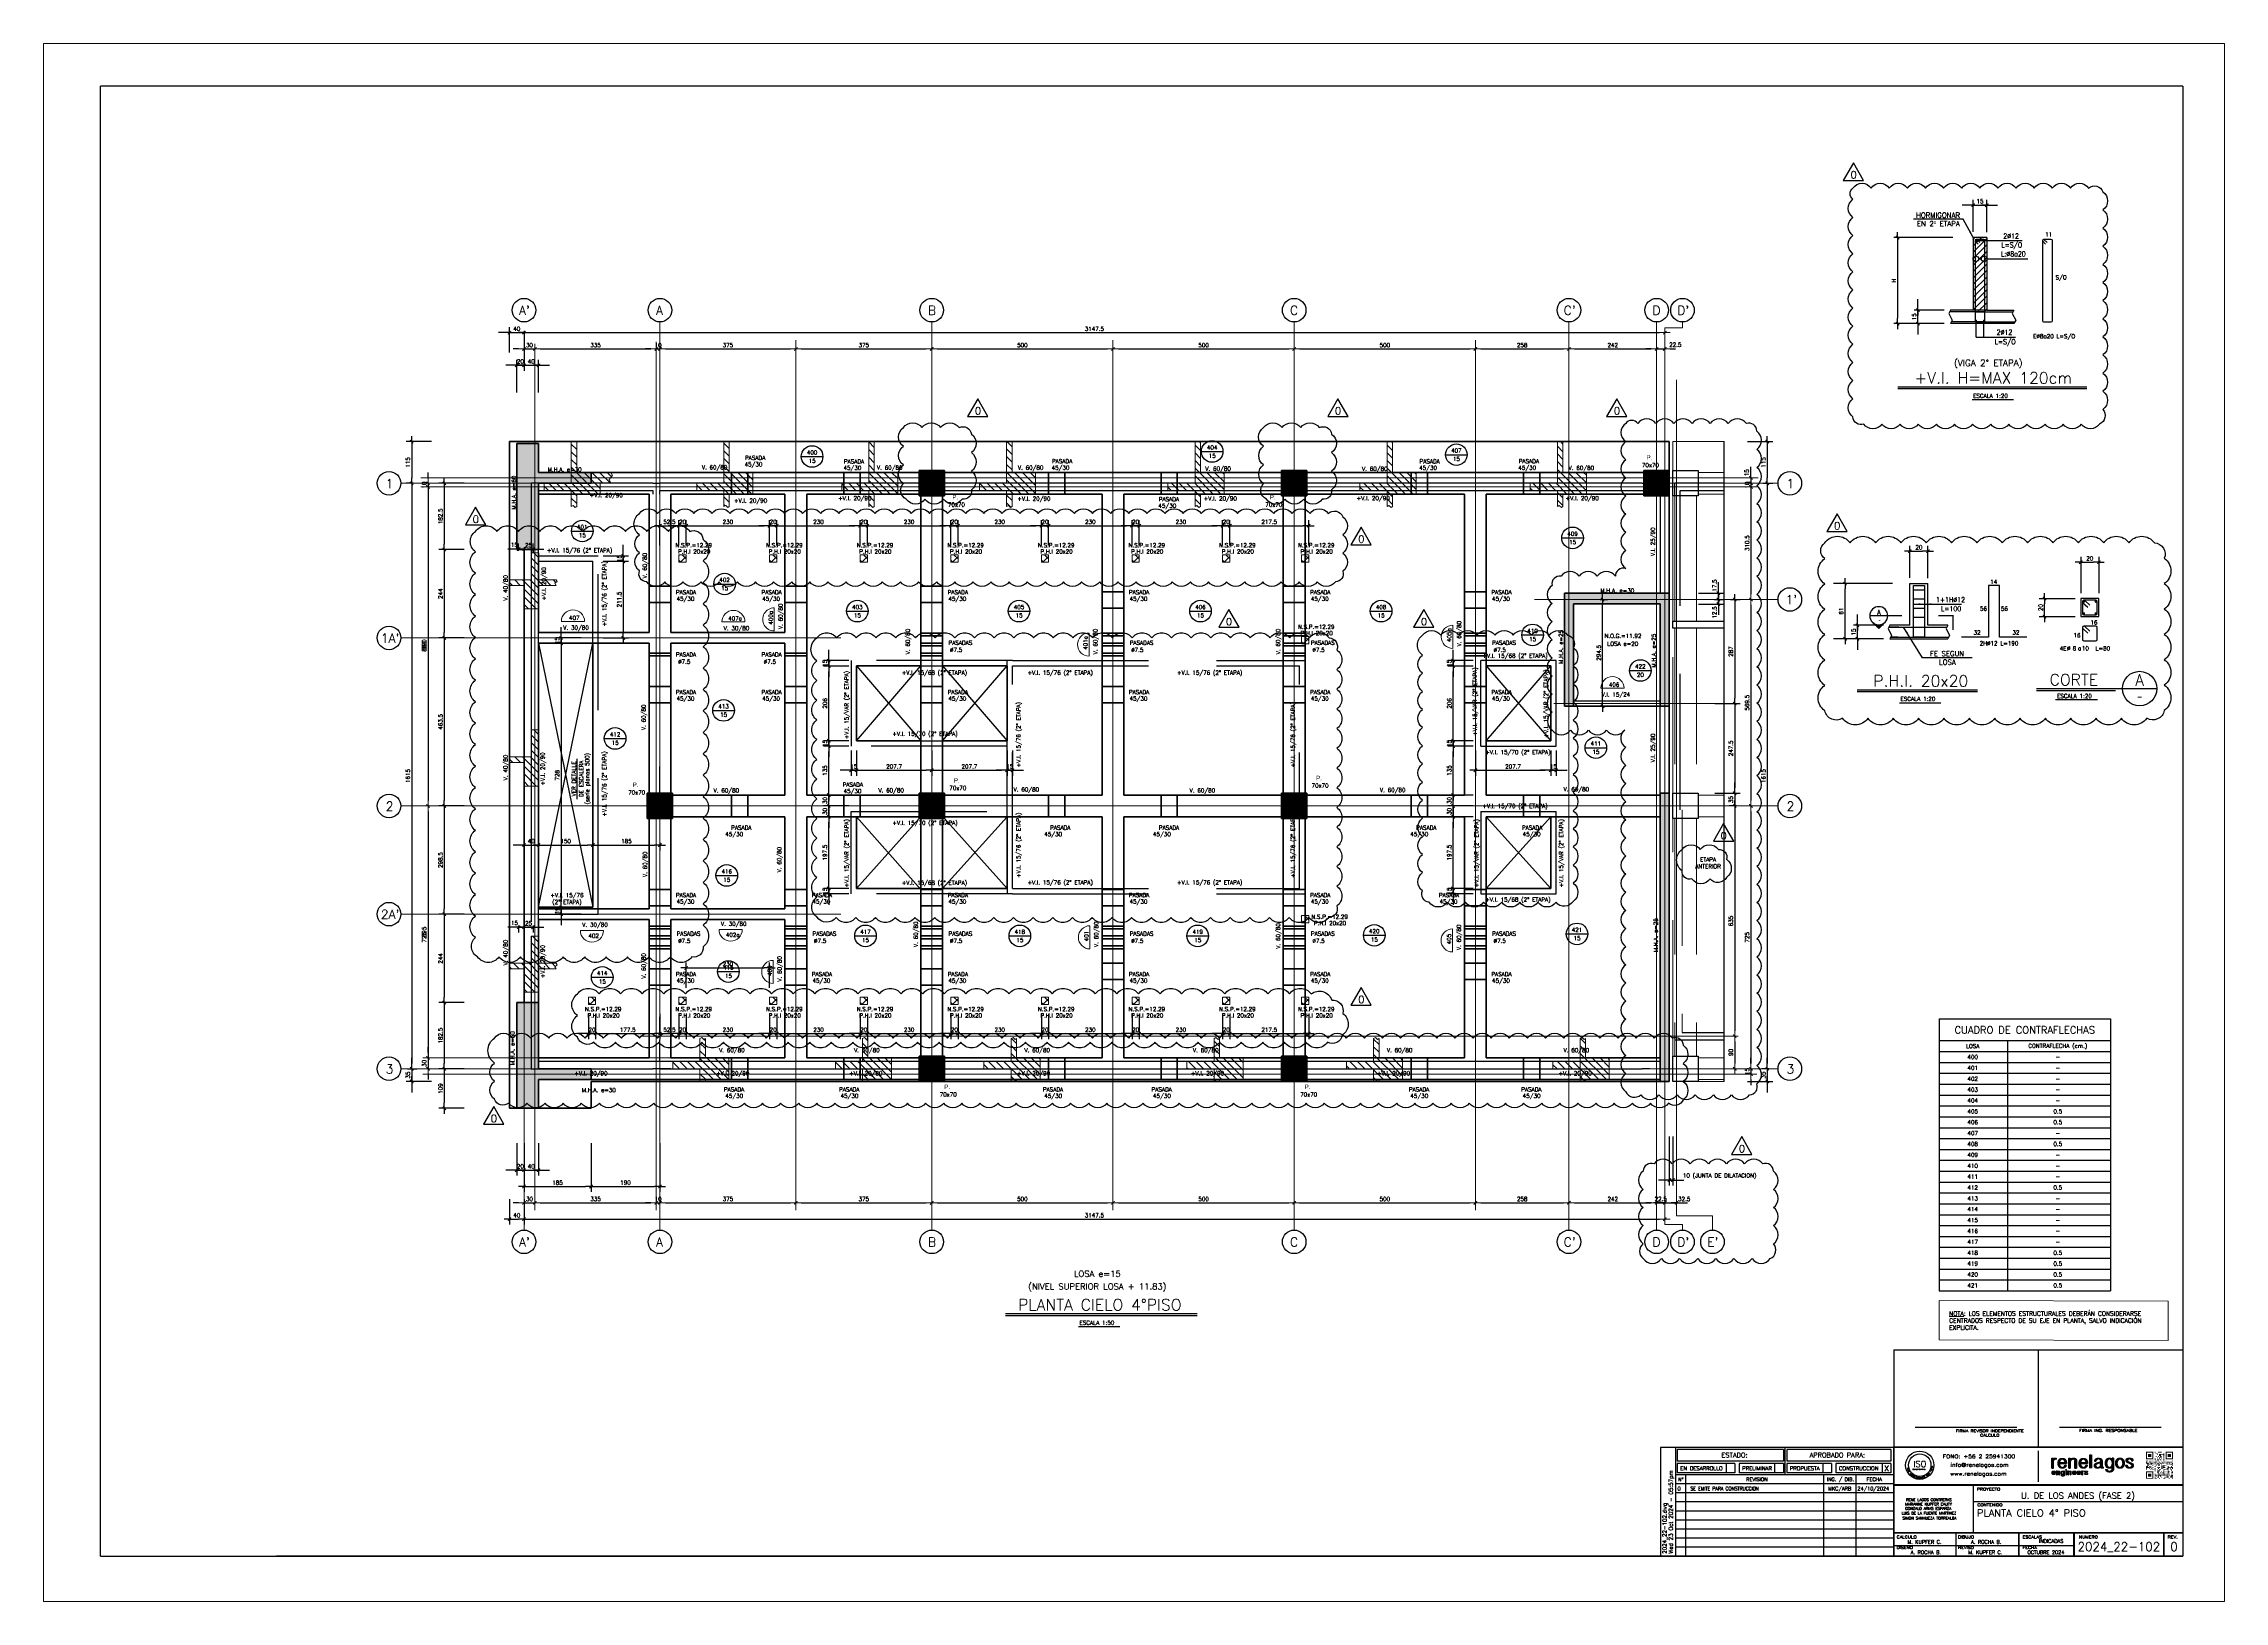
# Paper-space layout 'FORMATO-A0' of a CAD drawing. Extents: x -22 to 1181, y -26 to 833.
# The model-space entities are those that its viewports show. They can reach past a viewport. Long polylines and large blocks are cut down to what shows.
import ezdxf
from ezdxf.enums import TextEntityAlignment as Align

# ---------------------------------------------------------------- set-up
doc = ezdxf.new("R2010")
doc.units = 0
doc.header["$LTSCALE"] = 30
doc.header["$MEASUREMENT"] = 0
for name, pattern in [('DASHED', [0.75, 0.5, -0.25]), ('EJES', [12.5, 10, -1, 0.5, -1]), ('HIDDEN', [0.375, 0.25, -0.125]), ('RLE-PROYECCION', [53.5785, 35.71875, -17.85975])]:
    doc.linetypes.add(name, pattern=pattern)
doc.layers.get('0').update_dxf_attribs({"linetype": 'CONTINUOUS'})
for name, color, linetype in [('CONTORNOS', 3, 'CONTINUOUS'), ('FORMATO', 7, 'CONTINUOUS'), ('QR', 7, 'CONTINUOUS'), ('RLA-BORDE DE LOSAS', 3, 'CONTINUOUS'), ('RLA-CORTES', 5, 'CONTINUOUS'), ('RLA-FE', 7, 'CONTINUOUS'), ('RLA-FORMATO', 7, 'CONTINUOUS'), ('RLA-LOGO', 7, 'CONTINUOUS'), ('RLA-MURO INV DILATADO', 2, 'DASHED'), ('RLA-TEXTOS1', 9, 'CONTINUOUS'), ('RLA-TEXTOS2', 6, 'CONTINUOUS'), ('RLE-COTAS1', 2, 'CONTINUOUS'), ('RLE-FIRMA CALCULISTA', 7, 'CONTINUOUS'), ('RLE-FIRMA REVISOR', 7, 'CONTINUOUS'), ('RLE-HATCH2', 1, 'HIDDEN'), ('RLE-LOSAS', 3, 'CONTINUOUS'), ('RLE-REVISION 0', 1, 'CONTINUOUS'), ('RLE-SEGMENTOS1', 2, 'DASHED'), ('RLE-VANOS', 1, 'CONTINUOUS')]:
    doc.layers.add(name, color=color, linetype=linetype)
for name, color, linetype, lineweight in [('RLA-TEXTOS-1', 9, 'CONTINUOUS', 9), ('RLE-CORTES-ABATIDOS', 1, 'CONTINUOUS', 15), ('RLE-COTAS', 2, 'CONTINUOUS', 9), ('RLE-EJE', 3, 'CONTINUOUS', 25), ('RLE-EJES', 1, 'EJES', 15), ('RLE-LOSA', 90, 'CONTINUOUS', 15), ('RLE-MURO', 170, 'CONTINUOUS', 25), ('RLE-PILAR', 5, 'CONTINUOUS', 25), ('RLE-PROYECCION', 2, 'DASHED', 15), ('RLE-SOLID', 252, 'CONTINUOUS', 15), ('RLE-TEXTO-1', 9, 'CONTINUOUS', 9), ('RLE-VIGA', 3, 'CONTINUOUS', 15)]:
    doc.layers.add(name, color=color, linetype=linetype, lineweight=lineweight)
doc.layers.add('VIEW', color=7, linetype='CONTINUOUS', plot=False)
doc.styles.add('Arial_3', font='arial.ttf', dxfattribs={"height": 0.25})
doc.styles.add('DIREC', font='ROMAND', dxfattribs={"width": 1.2})
doc.styles.add('INGCIV', font='ROMAND', dxfattribs={"width": 1.2})
doc.styles.add('ROMAND', font='romand', dxfattribs={"height": 31.5})
doc.styles.add('ROMANS', font='romans.shx', dxfattribs={"height": 11.25})
doc.styles.add('ROMANS0', font='romans.shx')
doc.styles.add('SIETE50', font='ROMAND.SHX', dxfattribs={"height": 31.5})
doc.linetypes.add('ZIGZAG', pattern='A,0.0001,-0.2,[131,ltypeshp.shx,S=0.2,R=0,X=-0.2,Y=0],-0.4,[131,ltypeshp.shx,S=0.2,R=180,X=0.2,Y=0],-0.2', length=0.8001)
doc.dimstyles.new('ING-50', dxfattribs={"dimscale": 50, "dimtxt": 0.27, "dimasz": 0.3, "dimexe": 0, "dimexo": 0, "dimgap": 0.1, "dimtad": 1, "dimdec": 1, "dimzin": 12, "dimdsep": 46, "dimtxsty": 'ROMANS', "dimblk": 'TICK1', "dimblk1": 'TICK1', "dimblk2": 'TICK1', "dimcen": 0.09, "dimclrd": 2, "dimclre": 1, "dimclrt": 3, "dimadec": 0, "dimazin": 0, "dimtfac": 1, "dimtdec": 0, "dimtix": 1, "dimtmove": 2, "dimatfit": 3, "dimldrblk": 'TICK1', "dimfxl": 0, "dimfxlon": 1, "dimtolj": 1, "dimtzin": 0, "dimarcsym": 0})
doc.dimstyles.new('ING20', dxfattribs={"dimscale": 50, "dimtxt": 11.25, "dimasz": 0.3, "dimexe": 0.3, "dimexo": 1, "dimgap": 0.1, "dimtad": 1, "dimlfac": 0.4, "dimzin": 12, "dimdsep": 46, "dimtxsty": 'ROMANS', "dimblk1": 'TICK1', "dimblk2": 'TICK1', "dimsah": 1, "dimcen": 0.09, "dimse1": 1, "dimse2": 1, "dimclrd": 2, "dimclre": 1, "dimclrt": 3, "dimadec": 0, "dimazin": 0, "dimtfac": 1, "dimtix": 1, "dimtmove": 2, "dimatfit": 3, "dimldrblk": 'TICK1', "dimfxl": 1, "dimtolj": 1, "dimtzin": 12, "dimarcsym": 0})
doc.dimstyles.new('ING25', dxfattribs={"dimscale": 50, "dimtxt": 16.875, "dimasz": 0.3, "dimexe": 0.3, "dimexo": 1, "dimgap": 0.1, "dimtad": 1, "dimdec": 1, "dimlfac": 0.333333, "dimzin": 12, "dimdsep": 46, "dimtxsty": 'ROMANS', "dimblk1": 'TICK1', "dimblk2": 'TICK1', "dimsah": 1, "dimcen": 0.09, "dimse1": 1, "dimse2": 1, "dimclrd": 2, "dimclre": 1, "dimclrt": 3, "dimadec": 0, "dimazin": 0, "dimtfac": 1, "dimtdec": 1, "dimtix": 1, "dimtmove": 2, "dimatfit": 3, "dimldrblk": 'TICK1', "dimfxl": 1, "dimtolj": 1, "dimtzin": 12, "dimarcsym": 0})
doc.dimstyles.new('ING50', dxfattribs={"dimscale": 50, "dimtxt": 0.27, "dimasz": 0.3, "dimexe": 0, "dimexo": 0, "dimgap": 0.1, "dimtad": 1, "dimdec": 1, "dimzin": 12, "dimdsep": 46, "dimtxsty": 'ROMANS', "dimblk": 'TICK1', "dimblk1": 'TICK1', "dimblk2": 'TICK1', "dimcen": 0.09, "dimclrd": 2, "dimclre": 1, "dimclrt": 3, "dimadec": 0, "dimazin": 0, "dimtfac": 1, "dimtdec": 0, "dimtix": 1, "dimtmove": 2, "dimatfit": 3, "dimldrblk": 'TICK1', "dimfxl": 0, "dimfxlon": 1, "dimtolj": 1, "dimtzin": 0, "dimarcsym": 0})
pattern_1 = [(135, (9312.102, 600.886), (-10.606602, -10.606602), [])]

# ---------------------------------------------------------------- blocks, each defined once
blk = doc.blocks.new('A$C459C3EB4')
at = {"layer": 'QR'}
h = blk.add_hatch(color=256, dxfattribs=at)
h.dxf.hatch_style = 1
h.paths.add_polyline_path([(716.4, -13.5, 0.414214), (715.9, -13), (696.4, -13, 0.414214), (695.9, -13.5), (695.9, -33, 0.414214), (696.4, -33.5), (715.9, -33.5, 0.414214), (716.4, -33)])
h.paths.add_polyline_path([(713.9, -31), (698.4, -31), (698.4, -15.5), (713.9, -15.5)], flags=16)
h.paths.add_polyline_path([(710.4, -19.5), (710.4, -27, -0.414214), (709.9, -27.5), (702.4, -27.5, -0.414214), (701.9, -27), (701.9, -19.5, -0.414214), (702.4, -19), (709.9, -19, -0.414214)], flags=0)
h = blk.add_hatch(color=256, dxfattribs=at)
h.dxf.hatch_style = 1
h.paths.add_polyline_path([(698.4, -37.5, 0.414214), (697.9, -37), (696.4, -37, 0.414214), (695.9, -37.5), (695.9, -39, 0.414214), (696.4, -39.5), (697.9, -39.5, 0.414214), (698.4, -39)])
h = blk.add_hatch(color=256, dxfattribs=at)
h.dxf.hatch_style = 1
h.paths.add_polyline_path([(698.4, -40.5, 0.414214), (697.9, -40), (696.4, -40, 0.414214), (695.9, -40.5), (695.9, -42, 0.414214), (696.4, -42.5), (697.9, -42.5, 0.414214), (698.4, -42)])
h = blk.add_hatch(color=256, dxfattribs=at)
h.dxf.hatch_style = 1
h.paths.add_polyline_path([(698.4, -43.5, 0.414214), (697.9, -43), (696.4, -43, 0.414214), (695.9, -43.5), (695.9, -45, 0.414214), (696.4, -45.5), (697.9, -45.5, 0.414214), (698.4, -45)])
h = blk.add_hatch(color=256, dxfattribs=at)
h.dxf.hatch_style = 1
h.paths.add_polyline_path([(698.4, -52.5, 0.414214), (697.9, -52), (696.4, -52, 0.414214), (695.9, -52.5), (695.9, -54, 0.414214), (696.4, -54.5), (697.9, -54.5, 0.414214), (698.4, -54)])
h = blk.add_hatch(color=256, dxfattribs=at)
h.dxf.hatch_style = 1
h.paths.add_polyline_path([(698.4, -55.5, 0.414214), (697.9, -55), (696.4, -55, 0.414214), (695.9, -55.5), (695.9, -57, 0.414214), (696.4, -57.5), (697.9, -57.5, 0.414214), (698.4, -57)])
h = blk.add_hatch(color=256, dxfattribs=at)
h.dxf.hatch_style = 1
h.paths.add_polyline_path([(698.4, -58.5, 0.414214), (697.9, -58), (696.4, -58, 0.414214), (695.9, -58.5), (695.9, -60, 0.414214), (696.4, -60.5), (697.9, -60.5, 0.414214), (698.4, -60)])
h = blk.add_hatch(color=256, dxfattribs=at)
h.dxf.hatch_style = 1
h.paths.add_polyline_path([(701.4, -37.5, 0.414214), (700.9, -37), (699.4, -37, 0.414214), (698.9, -37.5), (698.9, -39, 0.414214), (699.4, -39.5), (700.9, -39.5, 0.414214), (701.4, -39)])
h = blk.add_hatch(color=256, dxfattribs=at)
h.dxf.hatch_style = 1
h.paths.add_polyline_path([(701.4, -43.5, 0.414214), (700.9, -43), (699.4, -43, 0.414214), (698.9, -43.5), (698.9, -45, 0.414214), (699.4, -45.5), (700.9, -45.5, 0.414214), (701.4, -45)])
h = blk.add_hatch(color=256, dxfattribs=at)
h.dxf.hatch_style = 1
h.paths.add_polyline_path([(701.4, -46.5, 0.414214), (700.9, -46), (699.4, -46, 0.414214), (698.9, -46.5), (698.9, -48, 0.414214), (699.4, -48.5), (700.9, -48.5, 0.414214), (701.4, -48)])
h = blk.add_hatch(color=256, dxfattribs=at)
h.dxf.hatch_style = 1
h.paths.add_polyline_path([(701.4, -49.5, 0.414214), (700.9, -49), (699.4, -49, 0.414214), (698.9, -49.5), (698.9, -51, 0.414214), (699.4, -51.5), (700.9, -51.5, 0.414214), (701.4, -51)])
h = blk.add_hatch(color=256, dxfattribs=at)
h.dxf.hatch_style = 1
h.paths.add_polyline_path([(701.4, -52.5, 0.414214), (700.9, -52), (699.4, -52, 0.414214), (698.9, -52.5), (698.9, -54, 0.414214), (699.4, -54.5), (700.9, -54.5, 0.414214), (701.4, -54)])
h = blk.add_hatch(color=256, dxfattribs=at)
h.dxf.hatch_style = 1
h.paths.add_polyline_path([(701.4, -55.5, 0.414214), (700.9, -55), (699.4, -55, 0.414214), (698.9, -55.5), (698.9, -57, 0.414214), (699.4, -57.5), (700.9, -57.5, 0.414214), (701.4, -57)])
h = blk.add_hatch(color=256, dxfattribs=at)
h.dxf.hatch_style = 1
h.paths.add_polyline_path([(710.4, -19.5, 0.414214), (709.9, -19), (702.4, -19, 0.414214), (701.9, -19.5), (701.9, -27, 0.414214), (702.4, -27.5), (709.9, -27.5, 0.414214), (710.4, -27)])
h = blk.add_hatch(color=256, dxfattribs=at)
h.dxf.hatch_style = 1
h.paths.add_polyline_path([(704.4, -43.5, 0.414214), (703.9, -43), (702.4, -43, 0.414214), (701.9, -43.5), (701.9, -45, 0.414214), (702.4, -45.5), (703.9, -45.5, 0.414214), (704.4, -45)])
h = blk.add_hatch(color=256, dxfattribs=at)
h.dxf.hatch_style = 1
h.paths.add_polyline_path([(704.4, -46.5, 0.414214), (703.9, -46), (702.4, -46, 0.414214), (701.9, -46.5), (701.9, -48, 0.414214), (702.4, -48.5), (703.9, -48.5, 0.414214), (704.4, -48)])
h = blk.add_hatch(color=256, dxfattribs=at)
h.dxf.hatch_style = 1
h.paths.add_polyline_path([(704.4, -49.5, 0.414214), (703.9, -49), (702.4, -49, 0.414214), (701.9, -49.5), (701.9, -51, 0.414214), (702.4, -51.5), (703.9, -51.5, 0.414214), (704.4, -51)])
h = blk.add_hatch(color=256, dxfattribs=at)
h.dxf.hatch_style = 1
h.paths.add_polyline_path([(704.4, -55.5, 0.414214), (703.9, -55), (702.4, -55, 0.414214), (701.9, -55.5), (701.9, -57, 0.414214), (702.4, -57.5), (703.9, -57.5, 0.414214), (704.4, -57)])
h = blk.add_hatch(color=256, dxfattribs=at)
h.dxf.hatch_style = 1
h.paths.add_polyline_path([(707.4, -37.5, 0.414214), (706.9, -37), (705.4, -37, 0.414214), (704.9, -37.5), (704.9, -39, 0.414214), (705.4, -39.5), (706.9, -39.5, 0.414214), (707.4, -39)])
h = blk.add_hatch(color=256, dxfattribs=at)
h.dxf.hatch_style = 1
h.paths.add_polyline_path([(707.4, -40.5, 0.414214), (706.9, -40), (705.4, -40, 0.414214), (704.9, -40.5), (704.9, -42, 0.414214), (705.4, -42.5), (706.9, -42.5, 0.414214), (707.4, -42)])
h = blk.add_hatch(color=256, dxfattribs=at)
h.dxf.hatch_style = 1
h.paths.add_polyline_path([(707.4, -46.5, 0.414214), (706.9, -46), (705.4, -46, 0.414214), (704.9, -46.5), (704.9, -48, 0.414214), (705.4, -48.5), (706.9, -48.5, 0.414214), (707.4, -48)])
h = blk.add_hatch(color=256, dxfattribs=at)
h.dxf.hatch_style = 1
h.paths.add_polyline_path([(707.4, -52.5, 0.414214), (706.9, -52), (705.4, -52, 0.414214), (704.9, -52.5), (704.9, -54, 0.414214), (705.4, -54.5), (706.9, -54.5, 0.414214), (707.4, -54)])
h = blk.add_hatch(color=256, dxfattribs=at)
h.dxf.hatch_style = 1
h.paths.add_polyline_path([(707.4, -55.5, 0.414214), (706.9, -55), (705.4, -55, 0.414214), (704.9, -55.5), (704.9, -57, 0.414214), (705.4, -57.5), (706.9, -57.5, 0.414214), (707.4, -57)])
h = blk.add_hatch(color=256, dxfattribs=at)
h.dxf.hatch_style = 1
h.paths.add_polyline_path([(707.4, -58.5, 0.414214), (706.9, -58), (705.4, -58, 0.414214), (704.9, -58.5), (704.9, -60, 0.414214), (705.4, -60.5), (706.9, -60.5, 0.414214), (707.4, -60)])
h = blk.add_hatch(color=256, dxfattribs=at)
h.dxf.hatch_style = 1
h.paths.add_polyline_path([(710.4, -37.5, 0.414214), (709.9, -37), (708.4, -37, 0.414214), (707.9, -37.5), (707.9, -39, 0.414214), (708.4, -39.5), (709.9, -39.5, 0.414214), (710.4, -39)])
h = blk.add_hatch(color=256, dxfattribs=at)
h.dxf.hatch_style = 1
h.paths.add_polyline_path([(710.4, -40.5, 0.414214), (709.9, -40), (708.4, -40, 0.414214), (707.9, -40.5), (707.9, -42, 0.414214), (708.4, -42.5), (709.9, -42.5, 0.414214), (710.4, -42)])
h = blk.add_hatch(color=256, dxfattribs=at)
h.dxf.hatch_style = 1
h.paths.add_polyline_path([(710.4, -43.5, 0.414214), (709.9, -43), (708.4, -43, 0.414214), (707.9, -43.5), (707.9, -45, 0.414214), (708.4, -45.5), (709.9, -45.5, 0.414214), (710.4, -45)])
h = blk.add_hatch(color=256, dxfattribs=at)
h.dxf.hatch_style = 1
h.paths.add_polyline_path([(710.4, -46.5, 0.414214), (709.9, -46), (708.4, -46, 0.414214), (707.9, -46.5), (707.9, -48, 0.414214), (708.4, -48.5), (709.9, -48.5, 0.414214), (710.4, -48)])
h = blk.add_hatch(color=256, dxfattribs=at)
h.dxf.hatch_style = 1
h.paths.add_polyline_path([(710.4, -52.5, 0.414214), (709.9, -52), (708.4, -52, 0.414214), (707.9, -52.5), (707.9, -54, 0.414214), (708.4, -54.5), (709.9, -54.5, 0.414214), (710.4, -54)])
h = blk.add_hatch(color=256, dxfattribs=at)
h.dxf.hatch_style = 1
h.paths.add_polyline_path([(710.4, -55.5, 0.414214), (709.9, -55), (708.4, -55, 0.414214), (707.9, -55.5), (707.9, -57, 0.414214), (708.4, -57.5), (709.9, -57.5, 0.414214), (710.4, -57)])
h = blk.add_hatch(color=256, dxfattribs=at)
h.dxf.hatch_style = 1
h.paths.add_polyline_path([(713.4, -43.5, 0.414214), (712.9, -43), (711.4, -43, 0.414214), (710.9, -43.5), (710.9, -45, 0.414214), (711.4, -45.5), (712.9, -45.5, 0.414214), (713.4, -45)])
h = blk.add_hatch(color=256, dxfattribs=at)
h.dxf.hatch_style = 1
h.paths.add_polyline_path([(713.4, -46.5, 0.414214), (712.9, -46), (711.4, -46, 0.414214), (710.9, -46.5), (710.9, -48, 0.414214), (711.4, -48.5), (712.9, -48.5, 0.414214), (713.4, -48)])
h = blk.add_hatch(color=256, dxfattribs=at)
h.dxf.hatch_style = 1
h.paths.add_polyline_path([(713.4, -58.5, 0.414214), (712.9, -58), (711.4, -58, 0.414214), (710.9, -58.5), (710.9, -60, 0.414214), (711.4, -60.5), (712.9, -60.5, 0.414214), (713.4, -60)])
h = blk.add_hatch(color=256, dxfattribs=at)
h.dxf.hatch_style = 1
h.paths.add_polyline_path([(716.4, -37.5, 0.414214), (715.9, -37), (714.4, -37, 0.414214), (713.9, -37.5), (713.9, -39, 0.414214), (714.4, -39.5), (715.9, -39.5, 0.414214), (716.4, -39)])
h = blk.add_hatch(color=256, dxfattribs=at)
h.dxf.hatch_style = 1
h.paths.add_polyline_path([(716.4, -43.5, 0.414214), (715.9, -43), (714.4, -43, 0.414214), (713.9, -43.5), (713.9, -45, 0.414214), (714.4, -45.5), (715.9, -45.5, 0.414214), (716.4, -45)])
h = blk.add_hatch(color=256, dxfattribs=at)
h.dxf.hatch_style = 1
h.paths.add_polyline_path([(716.4, -49.5, 0.414214), (715.9, -49), (714.4, -49, 0.414214), (713.9, -49.5), (713.9, -51, 0.414214), (714.4, -51.5), (715.9, -51.5, 0.414214), (716.4, -51)])
h = blk.add_hatch(color=256, dxfattribs=at)
h.dxf.hatch_style = 1
h.paths.add_polyline_path([(716.4, -55.5, 0.414214), (715.9, -55), (714.4, -55, 0.414214), (713.9, -55.5), (713.9, -57, 0.414214), (714.4, -57.5), (715.9, -57.5, 0.414214), (716.4, -57)])
h = blk.add_hatch(color=256, dxfattribs=at)
h.dxf.hatch_style = 1
h.paths.add_polyline_path([(719.4, -40.5, 0.414214), (718.9, -40), (717.4, -40, 0.414214), (716.9, -40.5), (716.9, -42, 0.414214), (717.4, -42.5), (718.9, -42.5, 0.414214), (719.4, -42)])
h = blk.add_hatch(color=256, dxfattribs=at)
h.dxf.hatch_style = 1
h.paths.add_polyline_path([(719.4, -46.5, 0.414214), (718.9, -46), (717.4, -46, 0.414214), (716.9, -46.5), (716.9, -48, 0.414214), (717.4, -48.5), (718.9, -48.5, 0.414214), (719.4, -48)])
h = blk.add_hatch(color=256, dxfattribs=at)
h.dxf.hatch_style = 1
h.paths.add_polyline_path([(722.4, -13.5, 0.414214), (721.9, -13), (720.4, -13, 0.414214), (719.9, -13.5), (719.9, -15, 0.414214), (720.4, -15.5), (721.9, -15.5, 0.414214), (722.4, -15)])
h = blk.add_hatch(color=256, dxfattribs=at)
h.dxf.hatch_style = 1
h.paths.add_polyline_path([(722.4, -31.5, 0.414214), (721.9, -31), (720.4, -31, 0.414214), (719.9, -31.5), (719.9, -33, 0.414214), (720.4, -33.5), (721.9, -33.5, 0.414214), (722.4, -33)])
h = blk.add_hatch(color=256, dxfattribs=at)
h.dxf.hatch_style = 1
h.paths.add_polyline_path([(722.4, -34.5, 0.414214), (721.9, -34), (720.4, -34, 0.414214), (719.9, -34.5), (719.9, -36, 0.414214), (720.4, -36.5), (721.9, -36.5, 0.414214), (722.4, -36)])
h = blk.add_hatch(color=256, dxfattribs=at)
h.dxf.hatch_style = 1
h.paths.add_polyline_path([(722.4, -40.5, 0.414214), (721.9, -40), (720.4, -40, 0.414214), (719.9, -40.5), (719.9, -42, 0.414214), (720.4, -42.5), (721.9, -42.5, 0.414214), (722.4, -42)])
h = blk.add_hatch(color=256, dxfattribs=at)
h.dxf.hatch_style = 1
h.paths.add_polyline_path([(722.4, -43.5, 0.414214), (721.9, -43), (720.4, -43, 0.414214), (719.9, -43.5), (719.9, -45, 0.414214), (720.4, -45.5), (721.9, -45.5, 0.414214), (722.4, -45)])
h = blk.add_hatch(color=256, dxfattribs=at)
h.dxf.hatch_style = 1
h.paths.add_polyline_path([(722.4, -52.5, 0.414214), (721.9, -52), (720.4, -52, 0.414214), (719.9, -52.5), (719.9, -54, 0.414214), (720.4, -54.5), (721.9, -54.5, 0.414214), (722.4, -54)])
h = blk.add_hatch(color=256, dxfattribs=at)
h.dxf.hatch_style = 1
h.paths.add_polyline_path([(722.4, -58.5, 0.414214), (721.9, -58), (720.4, -58, 0.414214), (719.9, -58.5), (719.9, -60, 0.414214), (720.4, -60.5), (721.9, -60.5, 0.414214), (722.4, -60)])
h = blk.add_hatch(color=256, dxfattribs=at)
h.dxf.hatch_style = 1
h.paths.add_polyline_path([(725.4, -16.5, 0.414214), (724.9, -16), (723.4, -16, 0.414214), (722.9, -16.5), (722.9, -18, 0.414214), (723.4, -18.5), (724.9, -18.5, 0.414214), (725.4, -18)])
h = blk.add_hatch(color=256, dxfattribs=at)
h.dxf.hatch_style = 1
h.paths.add_polyline_path([(725.4, -25.5, 0.414214), (724.9, -25), (723.4, -25, 0.414214), (722.9, -25.5), (722.9, -27, 0.414214), (723.4, -27.5), (724.9, -27.5, 0.414214), (725.4, -27)])
h = blk.add_hatch(color=256, dxfattribs=at)
h.dxf.hatch_style = 1
h.paths.add_polyline_path([(725.4, -37.5, 0.414214), (724.9, -37), (723.4, -37, 0.414214), (722.9, -37.5), (722.9, -39, 0.414214), (723.4, -39.5), (724.9, -39.5, 0.414214), (725.4, -39)])
h = blk.add_hatch(color=256, dxfattribs=at)
h.dxf.hatch_style = 1
h.paths.add_polyline_path([(725.4, -40.5, 0.414214), (724.9, -40), (723.4, -40, 0.414214), (722.9, -40.5), (722.9, -42, 0.414214), (723.4, -42.5), (724.9, -42.5, 0.414214), (725.4, -42)])
h = blk.add_hatch(color=256, dxfattribs=at)
h.dxf.hatch_style = 1
h.paths.add_polyline_path([(725.4, -46.5, 0.414214), (724.9, -46), (723.4, -46, 0.414214), (722.9, -46.5), (722.9, -48, 0.414214), (723.4, -48.5), (724.9, -48.5, 0.414214), (725.4, -48)])
h = blk.add_hatch(color=256, dxfattribs=at)
h.dxf.hatch_style = 1
h.paths.add_polyline_path([(725.4, -49.5, 0.414214), (724.9, -49), (723.4, -49, 0.414214), (722.9, -49.5), (722.9, -51, 0.414214), (723.4, -51.5), (724.9, -51.5, 0.414214), (725.4, -51)])
h = blk.add_hatch(color=256, dxfattribs=at)
h.dxf.hatch_style = 1
h.paths.add_polyline_path([(728.4, -16.5, 0.414214), (727.9, -16), (726.4, -16, 0.414214), (725.9, -16.5), (725.9, -18, 0.414214), (726.4, -18.5), (727.9, -18.5, 0.414214), (728.4, -18)])
h = blk.add_hatch(color=256, dxfattribs=at)
h.dxf.hatch_style = 1
h.paths.add_polyline_path([(728.4, -19.5, 0.414214), (727.9, -19), (726.4, -19, 0.414214), (725.9, -19.5), (725.9, -21, 0.414214), (726.4, -21.5), (727.9, -21.5, 0.414214), (728.4, -21)])
h = blk.add_hatch(color=256, dxfattribs=at)
h.dxf.hatch_style = 1
h.paths.add_polyline_path([(728.4, -28.5, 0.414214), (727.9, -28), (726.4, -28, 0.414214), (725.9, -28.5), (725.9, -30, 0.414214), (726.4, -30.5), (727.9, -30.5, 0.414214), (728.4, -30)])
h = blk.add_hatch(color=256, dxfattribs=at)
h.dxf.hatch_style = 1
h.paths.add_polyline_path([(728.4, -31.5, 0.414214), (727.9, -31), (726.4, -31, 0.414214), (725.9, -31.5), (725.9, -33, 0.414214), (726.4, -33.5), (727.9, -33.5, 0.414214), (728.4, -33)])
h = blk.add_hatch(color=256, dxfattribs=at)
h.dxf.hatch_style = 1
h.paths.add_polyline_path([(728.4, -34.5, 0.414214), (727.9, -34), (726.4, -34, 0.414214), (725.9, -34.5), (725.9, -36, 0.414214), (726.4, -36.5), (727.9, -36.5, 0.414214), (728.4, -36)])
h = blk.add_hatch(color=256, dxfattribs=at)
h.dxf.hatch_style = 1
h.paths.add_polyline_path([(728.4, -37.5, 0.414214), (727.9, -37), (726.4, -37, 0.414214), (725.9, -37.5), (725.9, -39, 0.414214), (726.4, -39.5), (727.9, -39.5, 0.414214), (728.4, -39)])
h = blk.add_hatch(color=256, dxfattribs=at)
h.dxf.hatch_style = 1
h.paths.add_polyline_path([(728.4, -43.5, 0.414214), (727.9, -43), (726.4, -43, 0.414214), (725.9, -43.5), (725.9, -45, 0.414214), (726.4, -45.5), (727.9, -45.5, 0.414214), (728.4, -45)])
h = blk.add_hatch(color=256, dxfattribs=at)
h.dxf.hatch_style = 1
h.paths.add_polyline_path([(728.4, -46.5, 0.414214), (727.9, -46), (726.4, -46, 0.414214), (725.9, -46.5), (725.9, -48, 0.414214), (726.4, -48.5), (727.9, -48.5, 0.414214), (728.4, -48)])
h = blk.add_hatch(color=256, dxfattribs=at)
h.dxf.hatch_style = 1
h.paths.add_polyline_path([(728.4, -55.5, 0.414214), (727.9, -55), (726.4, -55, 0.414214), (725.9, -55.5), (725.9, -57, 0.414214), (726.4, -57.5), (727.9, -57.5, 0.414214), (728.4, -57)])
h = blk.add_hatch(color=256, dxfattribs=at)
h.dxf.hatch_style = 1
h.paths.add_polyline_path([(731.4, -13.5, 0.414214), (730.9, -13), (729.4, -13, 0.414214), (728.9, -13.5), (728.9, -15, 0.414214), (729.4, -15.5), (730.9, -15.5, 0.414214), (731.4, -15)])
h = blk.add_hatch(color=256, dxfattribs=at)
h.dxf.hatch_style = 1
h.paths.add_polyline_path([(731.4, -25.5, 0.414214), (730.9, -25), (729.4, -25, 0.414214), (728.9, -25.5), (728.9, -27, 0.414214), (729.4, -27.5), (730.9, -27.5, 0.414214), (731.4, -27)])
h = blk.add_hatch(color=256, dxfattribs=at)
h.dxf.hatch_style = 1
h.paths.add_polyline_path([(731.4, -34.5, 0.414214), (730.9, -34), (729.4, -34, 0.414214), (728.9, -34.5), (728.9, -36, 0.414214), (729.4, -36.5), (730.9, -36.5, 0.414214), (731.4, -36)])
h = blk.add_hatch(color=256, dxfattribs=at)
h.dxf.hatch_style = 1
h.paths.add_polyline_path([(731.4, -37.5, 0.414214), (730.9, -37), (729.4, -37, 0.414214), (728.9, -37.5), (728.9, -39, 0.414214), (729.4, -39.5), (730.9, -39.5, 0.414214), (731.4, -39)])
h = blk.add_hatch(color=256, dxfattribs=at)
h.dxf.hatch_style = 1
h.paths.add_polyline_path([(731.4, -43.5, 0.414214), (730.9, -43), (729.4, -43, 0.414214), (728.9, -43.5), (728.9, -45, 0.414214), (729.4, -45.5), (730.9, -45.5, 0.414214), (731.4, -45)])
h = blk.add_hatch(color=256, dxfattribs=at)
h.dxf.hatch_style = 1
h.paths.add_polyline_path([(731.4, -46.5, 0.414214), (730.9, -46), (729.4, -46, 0.414214), (728.9, -46.5), (728.9, -48, 0.414214), (729.4, -48.5), (730.9, -48.5, 0.414214), (731.4, -48)])
h = blk.add_hatch(color=256, dxfattribs=at)
h.dxf.hatch_style = 1
h.paths.add_polyline_path([(731.4, -49.5, 0.414214), (730.9, -49), (729.4, -49, 0.414214), (728.9, -49.5), (728.9, -51, 0.414214), (729.4, -51.5), (730.9, -51.5, 0.414214), (731.4, -51)])
h = blk.add_hatch(color=256, dxfattribs=at)
h.dxf.hatch_style = 1
h.paths.add_polyline_path([(731.4, -55.5, 0.414214), (730.9, -55), (729.4, -55, 0.414214), (728.9, -55.5), (728.9, -57, 0.414214), (729.4, -57.5), (730.9, -57.5, 0.414214), (731.4, -57)])
h = blk.add_hatch(color=256, dxfattribs=at)
h.dxf.hatch_style = 1
h.paths.add_polyline_path([(731.4, -58.5, 0.414214), (730.9, -58), (729.4, -58, 0.414214), (728.9, -58.5), (728.9, -60, 0.414214), (729.4, -60.5), (730.9, -60.5, 0.414214), (731.4, -60)])
h = blk.add_hatch(color=256, dxfattribs=at)
h.dxf.hatch_style = 1
h.paths.add_polyline_path([(734.4, -13.5, 0.414214), (733.9, -13), (732.4, -13, 0.414214), (731.9, -13.5), (731.9, -15, 0.414214), (732.4, -15.5), (733.9, -15.5, 0.414214), (734.4, -15)])
h = blk.add_hatch(color=256, dxfattribs=at)
h.dxf.hatch_style = 1
h.paths.add_polyline_path([(734.4, -19.5, 0.414214), (733.9, -19), (732.4, -19, 0.414214), (731.9, -19.5), (731.9, -21, 0.414214), (732.4, -21.5), (733.9, -21.5, 0.414214), (734.4, -21)])
h = blk.add_hatch(color=256, dxfattribs=at)
h.dxf.hatch_style = 1
h.paths.add_polyline_path([(734.4, -22.5, 0.414214), (733.9, -22), (732.4, -22, 0.414214), (731.9, -22.5), (731.9, -24, 0.414214), (732.4, -24.5), (733.9, -24.5, 0.414214), (734.4, -24)])
h = blk.add_hatch(color=256, dxfattribs=at)
h.dxf.hatch_style = 1
h.paths.add_polyline_path([(734.4, -28.5, 0.414214), (733.9, -28), (732.4, -28, 0.414214), (731.9, -28.5), (731.9, -30, 0.414214), (732.4, -30.5), (733.9, -30.5, 0.414214), (734.4, -30)])
h = blk.add_hatch(color=256, dxfattribs=at)
h.dxf.hatch_style = 1
h.paths.add_polyline_path([(734.4, -31.5, 0.414214), (733.9, -31), (732.4, -31, 0.414214), (731.9, -31.5), (731.9, -33, 0.414214), (732.4, -33.5), (733.9, -33.5, 0.414214), (734.4, -33)])
h = blk.add_hatch(color=256, dxfattribs=at)
h.dxf.hatch_style = 1
h.paths.add_polyline_path([(734.4, -40.5, 0.414214), (733.9, -40), (732.4, -40, 0.414214), (731.9, -40.5), (731.9, -42, 0.414214), (732.4, -42.5), (733.9, -42.5, 0.414214), (734.4, -42)])
h = blk.add_hatch(color=256, dxfattribs=at)
h.dxf.hatch_style = 1
h.paths.add_polyline_path([(734.4, -46.5, 0.414214), (733.9, -46), (732.4, -46, 0.414214), (731.9, -46.5), (731.9, -48, 0.414214), (732.4, -48.5), (733.9, -48.5, 0.414214), (734.4, -48)])
h = blk.add_hatch(color=256, dxfattribs=at)
h.dxf.hatch_style = 1
h.paths.add_polyline_path([(734.4, -49.5, 0.414214), (733.9, -49), (732.4, -49, 0.414214), (731.9, -49.5), (731.9, -51, 0.414214), (732.4, -51.5), (733.9, -51.5, 0.414214), (734.4, -51)])
h = blk.add_hatch(color=256, dxfattribs=at)
h.dxf.hatch_style = 1
h.paths.add_polyline_path([(734.4, -55.5, 0.414214), (733.9, -55), (732.4, -55, 0.414214), (731.9, -55.5), (731.9, -57, 0.414214), (732.4, -57.5), (733.9, -57.5, 0.414214), (734.4, -57)])
h = blk.add_hatch(color=256, dxfattribs=at)
h.dxf.hatch_style = 1
h.paths.add_polyline_path([(737.4, -13.5, 0.414214), (736.9, -13), (735.4, -13, 0.414214), (734.9, -13.5), (734.9, -15, 0.414214), (735.4, -15.5), (736.9, -15.5, 0.414214), (737.4, -15)])
h = blk.add_hatch(color=256, dxfattribs=at)
h.dxf.hatch_style = 1
h.paths.add_polyline_path([(737.4, -19.5, 0.414214), (736.9, -19), (735.4, -19, 0.414214), (734.9, -19.5), (734.9, -21, 0.414214), (735.4, -21.5), (736.9, -21.5, 0.414214), (737.4, -21)])
h = blk.add_hatch(color=256, dxfattribs=at)
h.dxf.hatch_style = 1
h.paths.add_polyline_path([(737.4, -22.5, 0.414214), (736.9, -22), (735.4, -22, 0.414214), (734.9, -22.5), (734.9, -24, 0.414214), (735.4, -24.5), (736.9, -24.5, 0.414214), (737.4, -24)])
h = blk.add_hatch(color=256, dxfattribs=at)
h.dxf.hatch_style = 1
h.paths.add_polyline_path([(737.4, -25.5, 0.414214), (736.9, -25), (735.4, -25, 0.414214), (734.9, -25.5), (734.9, -27, 0.414214), (735.4, -27.5), (736.9, -27.5, 0.414214), (737.4, -27)])
h = blk.add_hatch(color=256, dxfattribs=at)
h.dxf.hatch_style = 1
h.paths.add_polyline_path([(737.4, -28.5, 0.414214), (736.9, -28), (735.4, -28, 0.414214), (734.9, -28.5), (734.9, -30, 0.414214), (735.4, -30.5), (736.9, -30.5, 0.414214), (737.4, -30)])
h = blk.add_hatch(color=256, dxfattribs=at)
h.dxf.hatch_style = 1
h.paths.add_polyline_path([(737.4, -34.5, 0.414214), (736.9, -34), (735.4, -34, 0.414214), (734.9, -34.5), (734.9, -36, 0.414214), (735.4, -36.5), (736.9, -36.5, 0.414214), (737.4, -36)])
h = blk.add_hatch(color=256, dxfattribs=at)
h.dxf.hatch_style = 1
h.paths.add_polyline_path([(737.4, -43.5, 0.414214), (736.9, -43), (735.4, -43, 0.414214), (734.9, -43.5), (734.9, -45, 0.414214), (735.4, -45.5), (736.9, -45.5, 0.414214), (737.4, -45)])
h = blk.add_hatch(color=256, dxfattribs=at)
h.dxf.hatch_style = 1
h.paths.add_polyline_path([(740.4, -13.5, 0.414214), (739.9, -13), (738.4, -13, 0.414214), (737.9, -13.5), (737.9, -15, 0.414214), (738.4, -15.5), (739.9, -15.5, 0.414214), (740.4, -15)])
h = blk.add_hatch(color=256, dxfattribs=at)
h.dxf.hatch_style = 1
h.paths.add_polyline_path([(740.4, -19.5, 0.414214), (739.9, -19), (738.4, -19, 0.414214), (737.9, -19.5), (737.9, -21, 0.414214), (738.4, -21.5), (739.9, -21.5, 0.414214), (740.4, -21)])
h = blk.add_hatch(color=256, dxfattribs=at)
h.dxf.hatch_style = 1
h.paths.add_polyline_path([(740.4, -25.5, 0.414214), (739.9, -25), (738.4, -25, 0.414214), (737.9, -25.5), (737.9, -27, 0.414214), (738.4, -27.5), (739.9, -27.5, 0.414214), (740.4, -27)])
h = blk.add_hatch(color=256, dxfattribs=at)
h.dxf.hatch_style = 1
h.paths.add_polyline_path([(740.4, -28.5, 0.414214), (739.9, -28), (738.4, -28, 0.414214), (737.9, -28.5), (737.9, -30, 0.414214), (738.4, -30.5), (739.9, -30.5, 0.414214), (740.4, -30)])
h = blk.add_hatch(color=256, dxfattribs=at)
h.dxf.hatch_style = 1
h.paths.add_polyline_path([(740.4, -31.5, 0.414214), (739.9, -31), (738.4, -31, 0.414214), (737.9, -31.5), (737.9, -33, 0.414214), (738.4, -33.5), (739.9, -33.5, 0.414214), (740.4, -33)])
h = blk.add_hatch(color=256, dxfattribs=at)
h.dxf.hatch_style = 1
h.paths.add_polyline_path([(740.4, -37.5, 0.414214), (739.9, -37), (738.4, -37, 0.414214), (737.9, -37.5), (737.9, -39, 0.414214), (738.4, -39.5), (739.9, -39.5, 0.414214), (740.4, -39)])
h = blk.add_hatch(color=256, dxfattribs=at)
h.dxf.hatch_style = 1
h.paths.add_polyline_path([(740.4, -43.5, 0.414214), (739.9, -43), (738.4, -43, 0.414214), (737.9, -43.5), (737.9, -45, 0.414214), (738.4, -45.5), (739.9, -45.5, 0.414214), (740.4, -45)])
h = blk.add_hatch(color=256, dxfattribs=at)
h.dxf.hatch_style = 1
h.paths.add_polyline_path([(740.4, -46.5, 0.414214), (739.9, -46), (738.4, -46, 0.414214), (737.9, -46.5), (737.9, -48, 0.414214), (738.4, -48.5), (739.9, -48.5, 0.414214), (740.4, -48)])
h = blk.add_hatch(color=256, dxfattribs=at)
h.dxf.hatch_style = 1
h.paths.add_polyline_path([(740.4, -49.5, 0.414214), (739.9, -49), (738.4, -49, 0.414214), (737.9, -49.5), (737.9, -51, 0.414214), (738.4, -51.5), (739.9, -51.5, 0.414214), (740.4, -51)])
h = blk.add_hatch(color=256, dxfattribs=at)
h.dxf.hatch_style = 1
h.paths.add_polyline_path([(740.4, -52.5, 0.414214), (739.9, -52), (738.4, -52, 0.414214), (737.9, -52.5), (737.9, -54, 0.414214), (738.4, -54.5), (739.9, -54.5, 0.414214), (740.4, -54)])
h = blk.add_hatch(color=256, dxfattribs=at)
h.dxf.hatch_style = 1
h.paths.add_polyline_path([(740.4, -55.5, 0.414214), (739.9, -55), (738.4, -55, 0.414214), (737.9, -55.5), (737.9, -57, 0.414214), (738.4, -57.5), (739.9, -57.5, 0.414214), (740.4, -57)])
h = blk.add_hatch(color=256, dxfattribs=at)
h.dxf.hatch_style = 1
h.paths.add_polyline_path([(740.4, -58.5, 0.414214), (739.9, -58), (738.4, -58, 0.414214), (737.9, -58.5), (737.9, -60, 0.414214), (738.4, -60.5), (739.9, -60.5, 0.414214), (740.4, -60)])
h = blk.add_hatch(color=256, dxfattribs=at)
h.dxf.hatch_style = 1
h.paths.add_polyline_path([(743.4, -19.5, 0.414214), (742.9, -19), (741.4, -19, 0.414214), (740.9, -19.5), (740.9, -21, 0.414214), (741.4, -21.5), (742.9, -21.5, 0.414214), (743.4, -21)])
h = blk.add_hatch(color=256, dxfattribs=at)
h.dxf.hatch_style = 1
h.paths.add_polyline_path([(743.4, -40.5, 0.414214), (742.9, -40), (741.4, -40, 0.414214), (740.9, -40.5), (740.9, -42, 0.414214), (741.4, -42.5), (742.9, -42.5, 0.414214), (743.4, -42)])
h = blk.add_hatch(color=256, dxfattribs=at)
h.dxf.hatch_style = 1
h.paths.add_polyline_path([(743.4, -43.5, 0.414214), (742.9, -43), (741.4, -43, 0.414214), (740.9, -43.5), (740.9, -45, 0.414214), (741.4, -45.5), (742.9, -45.5, 0.414214), (743.4, -45)])
h = blk.add_hatch(color=256, dxfattribs=at)
h.dxf.hatch_style = 1
h.paths.add_polyline_path([(743.4, -49.5, 0.414214), (742.9, -49), (741.4, -49, 0.414214), (740.9, -49.5), (740.9, -51, 0.414214), (741.4, -51.5), (742.9, -51.5, 0.414214), (743.4, -51)])
h = blk.add_hatch(color=256, dxfattribs=at)
h.dxf.hatch_style = 1
h.paths.add_polyline_path([(743.4, -52.5, 0.414214), (742.9, -52), (741.4, -52, 0.414214), (740.9, -52.5), (740.9, -54, 0.414214), (741.4, -54.5), (742.9, -54.5, 0.414214), (743.4, -54)])
h = blk.add_hatch(color=256, dxfattribs=at)
h.dxf.hatch_style = 1
h.paths.add_polyline_path([(743.4, -55.5, 0.414214), (742.9, -55), (741.4, -55, 0.414214), (740.9, -55.5), (740.9, -57, 0.414214), (741.4, -57.5), (742.9, -57.5, 0.414214), (743.4, -57)])
h = blk.add_hatch(color=256, dxfattribs=at)
h.dxf.hatch_style = 1
h.paths.add_polyline_path([(743.4, -58.5, 0.414214), (742.9, -58), (741.4, -58, 0.414214), (740.9, -58.5), (740.9, -60, 0.414214), (741.4, -60.5), (742.9, -60.5, 0.414214), (743.4, -60)])
h = blk.add_hatch(color=256, dxfattribs=at)
h.dxf.hatch_style = 1
h.paths.add_polyline_path([(746.4, -16.5, 0.414214), (745.9, -16), (744.4, -16, 0.414214), (743.9, -16.5), (743.9, -18, 0.414214), (744.4, -18.5), (745.9, -18.5, 0.414214), (746.4, -18)])
h = blk.add_hatch(color=256, dxfattribs=at)
h.dxf.hatch_style = 1
h.paths.add_polyline_path([(746.4, -19.5, 0.414214), (745.9, -19), (744.4, -19, 0.414214), (743.9, -19.5), (743.9, -21, 0.414214), (744.4, -21.5), (745.9, -21.5, 0.414214), (746.4, -21)])
h = blk.add_hatch(color=256, dxfattribs=at)
h.dxf.hatch_style = 1
h.paths.add_polyline_path([(746.4, -22.5, 0.414214), (745.9, -22), (744.4, -22, 0.414214), (743.9, -22.5), (743.9, -24, 0.414214), (744.4, -24.5), (745.9, -24.5, 0.414214), (746.4, -24)])
h = blk.add_hatch(color=256, dxfattribs=at)
h.dxf.hatch_style = 1
h.paths.add_polyline_path([(746.4, -25.5, 0.414214), (745.9, -25), (744.4, -25, 0.414214), (743.9, -25.5), (743.9, -27, 0.414214), (744.4, -27.5), (745.9, -27.5, 0.414214), (746.4, -27)])
h = blk.add_hatch(color=256, dxfattribs=at)
h.dxf.hatch_style = 1
h.paths.add_polyline_path([(746.4, -28.5, 0.414214), (745.9, -28), (744.4, -28, 0.414214), (743.9, -28.5), (743.9, -30, 0.414214), (744.4, -30.5), (745.9, -30.5, 0.414214), (746.4, -30)])
h = blk.add_hatch(color=256, dxfattribs=at)
h.dxf.hatch_style = 1
h.paths.add_polyline_path([(746.4, -31.5, 0.414214), (745.9, -31), (744.4, -31, 0.414214), (743.9, -31.5), (743.9, -33, 0.414214), (744.4, -33.5), (745.9, -33.5, 0.414214), (746.4, -33)])
h = blk.add_hatch(color=256, dxfattribs=at)
h.dxf.hatch_style = 1
h.paths.add_polyline_path([(746.4, -34.5, 0.414214), (745.9, -34), (744.4, -34, 0.414214), (743.9, -34.5), (743.9, -36, 0.414214), (744.4, -36.5), (745.9, -36.5, 0.414214), (746.4, -36)])
h = blk.add_hatch(color=256, dxfattribs=at)
h.dxf.hatch_style = 1
h.paths.add_polyline_path([(746.4, -37.5, 0.414214), (745.9, -37), (744.4, -37, 0.414214), (743.9, -37.5), (743.9, -39, 0.414214), (744.4, -39.5), (745.9, -39.5, 0.414214), (746.4, -39)])
h = blk.add_hatch(color=256, dxfattribs=at)
h.dxf.hatch_style = 1
h.paths.add_polyline_path([(746.4, -43.5, 0.414214), (745.9, -43), (744.4, -43, 0.414214), (743.9, -43.5), (743.9, -45, 0.414214), (744.4, -45.5), (745.9, -45.5, 0.414214), (746.4, -45)])
h = blk.add_hatch(color=256, dxfattribs=at)
h.dxf.hatch_style = 1
h.paths.add_polyline_path([(746.4, -49.5, 0.414214), (745.9, -49), (744.4, -49, 0.414214), (743.9, -49.5), (743.9, -51, 0.414214), (744.4, -51.5), (745.9, -51.5, 0.414214), (746.4, -51)])
h = blk.add_hatch(color=256, dxfattribs=at)
h.dxf.hatch_style = 1
h.paths.add_polyline_path([(746.4, -52.5, 0.414214), (745.9, -52), (744.4, -52, 0.414214), (743.9, -52.5), (743.9, -54, 0.414214), (744.4, -54.5), (745.9, -54.5, 0.414214), (746.4, -54)])
h = blk.add_hatch(color=256, dxfattribs=at)
h.dxf.hatch_style = 1
h.paths.add_polyline_path([(746.4, -55.5, 0.414214), (745.9, -55), (744.4, -55, 0.414214), (743.9, -55.5), (743.9, -57, 0.414214), (744.4, -57.5), (745.9, -57.5, 0.414214), (746.4, -57)])
h = blk.add_hatch(color=256, dxfattribs=at)
h.dxf.hatch_style = 1
h.paths.add_polyline_path([(749.4, -40.5, 0.414214), (748.9, -40), (747.4, -40, 0.414214), (746.9, -40.5), (746.9, -42, 0.414214), (747.4, -42.5), (748.9, -42.5, 0.414214), (749.4, -42)])
h = blk.add_hatch(color=256, dxfattribs=at)
h.dxf.hatch_style = 1
h.paths.add_polyline_path([(749.4, -49.5, 0.414214), (748.9, -49), (747.4, -49, 0.414214), (746.9, -49.5), (746.9, -51, 0.414214), (747.4, -51.5), (748.9, -51.5, 0.414214), (749.4, -51)])
h = blk.add_hatch(color=256, dxfattribs=at)
h.dxf.hatch_style = 1
h.paths.add_polyline_path([(749.4, -55.5, 0.414214), (748.9, -55), (747.4, -55, 0.414214), (746.9, -55.5), (746.9, -57, 0.414214), (747.4, -57.5), (748.9, -57.5, 0.414214), (749.4, -57)])
h = blk.add_hatch(color=256, dxfattribs=at)
h.dxf.hatch_style = 1
h.paths.add_polyline_path([(752.4, -37.5, 0.414214), (751.9, -37), (750.4, -37, 0.414214), (749.9, -37.5), (749.9, -39, 0.414214), (750.4, -39.5), (751.9, -39.5, 0.414214), (752.4, -39)])
h = blk.add_hatch(color=256, dxfattribs=at)
h.dxf.hatch_style = 1
h.paths.add_polyline_path([(752.4, -43.5, 0.414214), (751.9, -43), (750.4, -43, 0.414214), (749.9, -43.5), (749.9, -45, 0.414214), (750.4, -45.5), (751.9, -45.5, 0.414214), (752.4, -45)])
h = blk.add_hatch(color=256, dxfattribs=at)
h.dxf.hatch_style = 1
h.paths.add_polyline_path([(752.4, -49.5, 0.414214), (751.9, -49), (750.4, -49, 0.414214), (749.9, -49.5), (749.9, -51, 0.414214), (750.4, -51.5), (751.9, -51.5, 0.414214), (752.4, -51)])
h = blk.add_hatch(color=256, dxfattribs=at)
h.dxf.hatch_style = 1
h.paths.add_polyline_path([(764.7, -19.5, 0.414214), (764.2, -19), (756.7, -19, 0.414214), (756.2, -19.5), (756.2, -27, 0.414214), (756.7, -27.5), (764.2, -27.5, 0.414214), (764.7, -27)], flags=0)
h.paths.add_polyline_path([(750.1, -33, 0.414214), (750.6, -33.5), (770.1, -33.5, 0.414214), (770.6, -33), (770.6, -13.5, 0.414214), (770.1, -13), (750.6, -13, 0.414214), (750.1, -13.5)])
h.paths.add_polyline_path([(752.6, -31), (752.6, -15.5), (768.1, -15.5), (768.1, -31)], flags=16)
h.paths.add_polyline_path([(756.2, -27), (756.2, -19.5, -0.414214), (756.7, -19), (764.2, -19, -0.414214), (764.7, -19.5), (764.7, -27, -0.414214), (764.2, -27.5), (756.7, -27.5, -0.414214)], flags=0)
h = blk.add_hatch(color=256, dxfattribs=at)
h.dxf.hatch_style = 1
h.paths.add_polyline_path([(755.4, -40.5, 0.414214), (754.9, -40), (753.4, -40, 0.414214), (752.9, -40.5), (752.9, -42, 0.414214), (753.4, -42.5), (754.9, -42.5, 0.414214), (755.4, -42)])
h = blk.add_hatch(color=256, dxfattribs=at)
h.dxf.hatch_style = 1
h.paths.add_polyline_path([(755.4, -43.5, 0.414214), (754.9, -43), (753.4, -43, 0.414214), (752.9, -43.5), (752.9, -45, 0.414214), (753.4, -45.5), (754.9, -45.5, 0.414214), (755.4, -45)])
h = blk.add_hatch(color=256, dxfattribs=at)
h.dxf.hatch_style = 1
h.paths.add_polyline_path([(755.4, -46.5, 0.414214), (754.9, -46), (753.4, -46, 0.414214), (752.9, -46.5), (752.9, -48, 0.414214), (753.4, -48.5), (754.9, -48.5, 0.414214), (755.4, -48)])
h = blk.add_hatch(color=256, dxfattribs=at)
h.dxf.hatch_style = 1
h.paths.add_polyline_path([(755.4, -58.5, 0.414214), (754.9, -58), (753.4, -58, 0.414214), (752.9, -58.5), (752.9, -60, 0.414214), (753.4, -60.5), (754.9, -60.5, 0.414214), (755.4, -60)])
h = blk.add_hatch(color=256, dxfattribs=at)
h.dxf.hatch_style = 1
h.paths.add_polyline_path([(758.4, -40.5, 0.414214), (757.9, -40), (756.4, -40, 0.414214), (755.9, -40.5), (755.9, -42, 0.414214), (756.4, -42.5), (757.9, -42.5, 0.414214), (758.4, -42)])
h = blk.add_hatch(color=256, dxfattribs=at)
h.dxf.hatch_style = 1
h.paths.add_polyline_path([(758.4, -52.5, 0.414214), (757.9, -52), (756.4, -52, 0.414214), (755.9, -52.5), (755.9, -54, 0.414214), (756.4, -54.5), (757.9, -54.5, 0.414214), (758.4, -54)])
h = blk.add_hatch(color=256, dxfattribs=at)
h.dxf.hatch_style = 1
h.paths.add_polyline_path([(758.4, -55.5, 0.414214), (757.9, -55), (756.4, -55, 0.414214), (755.9, -55.5), (755.9, -57, 0.414214), (756.4, -57.5), (757.9, -57.5, 0.414214), (758.4, -57)])
h = blk.add_hatch(color=256, dxfattribs=at)
h.dxf.hatch_style = 1
h.paths.add_polyline_path([(758.4, -58.5, 0.414214), (757.9, -58), (756.4, -58, 0.414214), (755.9, -58.5), (755.9, -60, 0.414214), (756.4, -60.5), (757.9, -60.5, 0.414214), (758.4, -60)])
h = blk.add_hatch(color=256, dxfattribs=at)
h.dxf.hatch_style = 1
h.paths.add_polyline_path([(764.2, -27.5, 0.414214), (764.7, -27), (764.7, -19.5, 0.414214), (764.2, -19), (756.7, -19, 0.414214), (756.2, -19.5), (756.2, -27, 0.414214), (756.7, -27.5)])
h = blk.add_hatch(color=256, dxfattribs=at)
h.dxf.hatch_style = 1
h.paths.add_polyline_path([(761.4, -40.5, 0.414214), (760.9, -40), (759.4, -40, 0.414214), (758.9, -40.5), (758.9, -42, 0.414214), (759.4, -42.5), (760.9, -42.5, 0.414214), (761.4, -42)])
h = blk.add_hatch(color=256, dxfattribs=at)
h.dxf.hatch_style = 1
h.paths.add_polyline_path([(761.4, -43.5, 0.414214), (760.9, -43), (759.4, -43, 0.414214), (758.9, -43.5), (758.9, -45, 0.414214), (759.4, -45.5), (760.9, -45.5, 0.414214), (761.4, -45)])
h = blk.add_hatch(color=256, dxfattribs=at)
h.dxf.hatch_style = 1
h.paths.add_polyline_path([(761.4, -46.5, 0.414214), (760.9, -46), (759.4, -46, 0.414214), (758.9, -46.5), (758.9, -48, 0.414214), (759.4, -48.5), (760.9, -48.5, 0.414214), (761.4, -48)])
h = blk.add_hatch(color=256, dxfattribs=at)
h.dxf.hatch_style = 1
h.paths.add_polyline_path([(761.4, -55.5, 0.414214), (760.9, -55), (759.4, -55, 0.414214), (758.9, -55.5), (758.9, -57, 0.414214), (759.4, -57.5), (760.9, -57.5, 0.414214), (761.4, -57)])
h = blk.add_hatch(color=256, dxfattribs=at)
h.dxf.hatch_style = 1
h.paths.add_polyline_path([(764.4, -40.5, 0.414214), (763.9, -40), (762.4, -40, 0.414214), (761.9, -40.5), (761.9, -42, 0.414214), (762.4, -42.5), (763.9, -42.5, 0.414214), (764.4, -42)])
h = blk.add_hatch(color=256, dxfattribs=at)
h.dxf.hatch_style = 1
h.paths.add_polyline_path([(764.4, -46.5, 0.414214), (763.9, -46), (762.4, -46, 0.414214), (761.9, -46.5), (761.9, -48, 0.414214), (762.4, -48.5), (763.9, -48.5, 0.414214), (764.4, -48)])
h = blk.add_hatch(color=256, dxfattribs=at)
h.dxf.hatch_style = 1
h.paths.add_polyline_path([(764.4, -55.5, 0.414214), (763.9, -55), (762.4, -55, 0.414214), (761.9, -55.5), (761.9, -57, 0.414214), (762.4, -57.5), (763.9, -57.5, 0.414214), (764.4, -57)])
h = blk.add_hatch(color=256, dxfattribs=at)
h.dxf.hatch_style = 1
h.paths.add_polyline_path([(764.4, -58.5, 0.414214), (763.9, -58), (762.4, -58, 0.414214), (761.9, -58.5), (761.9, -60, 0.414214), (762.4, -60.5), (763.9, -60.5, 0.414214), (764.4, -60)])
h = blk.add_hatch(color=256, dxfattribs=at)
h.dxf.hatch_style = 1
h.paths.add_polyline_path([(767.4, -40.5, 0.414214), (766.9, -40), (765.4, -40, 0.414214), (764.9, -40.5), (764.9, -42, 0.414214), (765.4, -42.5), (766.9, -42.5, 0.414214), (767.4, -42)])
h = blk.add_hatch(color=256, dxfattribs=at)
h.dxf.hatch_style = 1
h.paths.add_polyline_path([(767.4, -46.5, 0.414214), (766.9, -46), (765.4, -46, 0.414214), (764.9, -46.5), (764.9, -48, 0.414214), (765.4, -48.5), (766.9, -48.5, 0.414214), (767.4, -48)])
h = blk.add_hatch(color=256, dxfattribs=at)
h.dxf.hatch_style = 1
h.paths.add_polyline_path([(767.4, -52.5, 0.414214), (766.9, -52), (765.4, -52, 0.414214), (764.9, -52.5), (764.9, -54, 0.414214), (765.4, -54.5), (766.9, -54.5, 0.414214), (767.4, -54)])
h = blk.add_hatch(color=256, dxfattribs=at)
h.dxf.hatch_style = 1
h.paths.add_polyline_path([(767.4, -55.5, 0.414214), (766.9, -55), (765.4, -55, 0.414214), (764.9, -55.5), (764.9, -57, 0.414214), (765.4, -57.5), (766.9, -57.5, 0.414214), (767.4, -57)])
h = blk.add_hatch(color=256, dxfattribs=at)
h.dxf.hatch_style = 1
h.paths.add_polyline_path([(770.4, -37.5, 0.414214), (769.9, -37), (768.4, -37, 0.414214), (767.9, -37.5), (767.9, -39, 0.414214), (768.4, -39.5), (769.9, -39.5, 0.414214), (770.4, -39)])
h = blk.add_hatch(color=256, dxfattribs=at)
h.dxf.hatch_style = 1
h.paths.add_polyline_path([(770.4, -43.5, 0.414214), (769.9, -43), (768.4, -43, 0.414214), (767.9, -43.5), (767.9, -45, 0.414214), (768.4, -45.5), (769.9, -45.5, 0.414214), (770.4, -45)])
h = blk.add_hatch(color=256, dxfattribs=at)
h.dxf.hatch_style = 1
h.paths.add_polyline_path([(770.4, -46.5, 0.414214), (769.9, -46), (768.4, -46, 0.414214), (767.9, -46.5), (767.9, -48, 0.414214), (768.4, -48.5), (769.9, -48.5, 0.414214), (770.4, -48)])
h = blk.add_hatch(color=256, dxfattribs=at)
h.dxf.hatch_style = 1
h.paths.add_polyline_path([(770.4, -49.5, 0.414214), (769.9, -49), (768.4, -49, 0.414214), (767.9, -49.5), (767.9, -51, 0.414214), (768.4, -51.5), (769.9, -51.5, 0.414214), (770.4, -51)])
h = blk.add_hatch(color=256, dxfattribs=at)
h.dxf.hatch_style = 1
h.paths.add_polyline_path([(770.4, -55.5, 0.414214), (769.9, -55), (768.4, -55, 0.414214), (767.9, -55.5), (767.9, -57, 0.414214), (768.4, -57.5), (769.9, -57.5, 0.414214), (770.4, -57)])
h = blk.add_hatch(color=256, dxfattribs=at)
h.dxf.hatch_style = 1
h.paths.add_polyline_path([(770.4, -58.5, 0.414214), (769.9, -58), (768.4, -58, 0.414214), (767.9, -58.5), (767.9, -60, 0.414214), (768.4, -60.5), (769.9, -60.5, 0.414214), (770.4, -60)])
h = blk.add_hatch(color=256, dxfattribs=at)
h.dxf.hatch_style = 1
h.paths.add_polyline_path([(698.4, -61.5, 0.414214), (697.9, -61), (696.4, -61, 0.414214), (695.9, -61.5), (695.9, -63, 0.414214), (696.4, -63.5), (697.9, -63.5, 0.414214), (698.4, -63)])
h = blk.add_hatch(color=256, dxfattribs=at)
h.dxf.hatch_style = 1
h.paths.add_polyline_path([(710.4, -73.5), (710.4, -81, -0.414214), (709.9, -81.5), (702.4, -81.5, -0.414214), (701.9, -81), (701.9, -73.5, -0.414214), (702.4, -73), (709.9, -73, -0.414214)], flags=0)
h.paths.add_polyline_path([(716.4, -67.5, 0.414214), (715.9, -67), (696.4, -67, 0.414214), (695.9, -67.5), (695.9, -87, 0.414214), (696.4, -87.5), (715.9, -87.5, 0.414214), (716.4, -87)])
h.paths.add_polyline_path([(713.9, -69.5), (713.9, -85), (698.4, -85), (698.4, -69.5)], flags=16)
h = blk.add_hatch(color=256, dxfattribs=at)
h.dxf.hatch_style = 1
h.paths.add_polyline_path([(710.4, -73.5, 0.414214), (709.9, -73), (702.4, -73, 0.414214), (701.9, -73.5), (701.9, -81, 0.414214), (702.4, -81.5), (709.9, -81.5, 0.414214), (710.4, -81)])
h = blk.add_hatch(color=256, dxfattribs=at)
h.dxf.hatch_style = 1
h.paths.add_polyline_path([(710.4, -61.5, 0.414214), (709.9, -61), (708.4, -61, 0.414214), (707.9, -61.5), (707.9, -63, 0.414214), (708.4, -63.5), (709.9, -63.5, 0.414214), (710.4, -63)])
h = blk.add_hatch(color=256, dxfattribs=at)
h.dxf.hatch_style = 1
h.paths.add_polyline_path([(716.4, -61.5, 0.414214), (715.9, -61), (714.4, -61, 0.414214), (713.9, -61.5), (713.9, -63, 0.414214), (714.4, -63.5), (715.9, -63.5, 0.414214), (716.4, -63)])
h = blk.add_hatch(color=256, dxfattribs=at)
h.dxf.hatch_style = 1
h.paths.add_polyline_path([(719.4, -61.5, 0.414214), (718.9, -61), (717.4, -61, 0.414214), (716.9, -61.5), (716.9, -63, 0.414214), (717.4, -63.5), (718.9, -63.5, 0.414214), (719.4, -63)])
h = blk.add_hatch(color=256, dxfattribs=at)
h.dxf.hatch_style = 1
h.paths.add_polyline_path([(722.4, -61.5, 0.414214), (721.9, -61), (720.4, -61, 0.414214), (719.9, -61.5), (719.9, -63, 0.414214), (720.4, -63.5), (721.9, -63.5, 0.414214), (722.4, -63)])
h = blk.add_hatch(color=256, dxfattribs=at)
h.dxf.hatch_style = 1
h.paths.add_polyline_path([(722.4, -64.5, 0.414214), (721.9, -64), (720.4, -64, 0.414214), (719.9, -64.5), (719.9, -66, 0.414214), (720.4, -66.5), (721.9, -66.5, 0.414214), (722.4, -66)])
h = blk.add_hatch(color=256, dxfattribs=at)
h.dxf.hatch_style = 1
h.paths.add_polyline_path([(722.4, -73.5, 0.414214), (721.9, -73), (720.4, -73, 0.414214), (719.9, -73.5), (719.9, -75, 0.414214), (720.4, -75.5), (721.9, -75.5, 0.414214), (722.4, -75)])
h = blk.add_hatch(color=256, dxfattribs=at)
h.dxf.hatch_style = 1
h.paths.add_polyline_path([(722.4, -76.5, 0.414214), (721.9, -76), (720.4, -76, 0.414214), (719.9, -76.5), (719.9, -78, 0.414214), (720.4, -78.5), (721.9, -78.5, 0.414214), (722.4, -78)])
h = blk.add_hatch(color=256, dxfattribs=at)
h.dxf.hatch_style = 1
h.paths.add_polyline_path([(722.4, -82.5, 0.414214), (721.9, -82), (720.4, -82, 0.414214), (719.9, -82.5), (719.9, -84, 0.414214), (720.4, -84.5), (721.9, -84.5, 0.414214), (722.4, -84)])
h = blk.add_hatch(color=256, dxfattribs=at)
h.dxf.hatch_style = 1
h.paths.add_polyline_path([(722.4, -85.5, 0.414214), (721.9, -85), (720.4, -85, 0.414214), (719.9, -85.5), (719.9, -87, 0.414214), (720.4, -87.5), (721.9, -87.5, 0.414214), (722.4, -87)])
h = blk.add_hatch(color=256, dxfattribs=at)
h.dxf.hatch_style = 1
h.paths.add_polyline_path([(725.4, -76.5, 0.414214), (724.9, -76), (723.4, -76, 0.414214), (722.9, -76.5), (722.9, -78, 0.414214), (723.4, -78.5), (724.9, -78.5, 0.414214), (725.4, -78)])
h = blk.add_hatch(color=256, dxfattribs=at)
h.dxf.hatch_style = 1
h.paths.add_polyline_path([(725.4, -79.5, 0.414214), (724.9, -79), (723.4, -79, 0.414214), (722.9, -79.5), (722.9, -81, 0.414214), (723.4, -81.5), (724.9, -81.5, 0.414214), (725.4, -81)])
h = blk.add_hatch(color=256, dxfattribs=at)
h.dxf.hatch_style = 1
h.paths.add_polyline_path([(725.4, -85.5, 0.414214), (724.9, -85), (723.4, -85, 0.414214), (722.9, -85.5), (722.9, -87, 0.414214), (723.4, -87.5), (724.9, -87.5, 0.414214), (725.4, -87)])
h = blk.add_hatch(color=256, dxfattribs=at)
h.dxf.hatch_style = 1
h.paths.add_polyline_path([(728.4, -61.5, 0.414214), (727.9, -61), (726.4, -61, 0.414214), (725.9, -61.5), (725.9, -63, 0.414214), (726.4, -63.5), (727.9, -63.5, 0.414214), (728.4, -63)])
h = blk.add_hatch(color=256, dxfattribs=at)
h.dxf.hatch_style = 1
h.paths.add_polyline_path([(728.4, -64.5, 0.414214), (727.9, -64), (726.4, -64, 0.414214), (725.9, -64.5), (725.9, -66, 0.414214), (726.4, -66.5), (727.9, -66.5, 0.414214), (728.4, -66)])
h = blk.add_hatch(color=256, dxfattribs=at)
h.dxf.hatch_style = 1
h.paths.add_polyline_path([(728.4, -67.5, 0.414214), (727.9, -67), (726.4, -67, 0.414214), (725.9, -67.5), (725.9, -69, 0.414214), (726.4, -69.5), (727.9, -69.5, 0.414214), (728.4, -69)])
h = blk.add_hatch(color=256, dxfattribs=at)
h.dxf.hatch_style = 1
h.paths.add_polyline_path([(728.4, -70.5, 0.414214), (727.9, -70), (726.4, -70, 0.414214), (725.9, -70.5), (725.9, -72, 0.414214), (726.4, -72.5), (727.9, -72.5, 0.414214), (728.4, -72)])
h = blk.add_hatch(color=256, dxfattribs=at)
h.dxf.hatch_style = 1
h.paths.add_polyline_path([(728.4, -76.5, 0.414214), (727.9, -76), (726.4, -76, 0.414214), (725.9, -76.5), (725.9, -78, 0.414214), (726.4, -78.5), (727.9, -78.5, 0.414214), (728.4, -78)])
h = blk.add_hatch(color=256, dxfattribs=at)
h.dxf.hatch_style = 1
h.paths.add_polyline_path([(728.4, -82.5, 0.414214), (727.9, -82), (726.4, -82, 0.414214), (725.9, -82.5), (725.9, -84, 0.414214), (726.4, -84.5), (727.9, -84.5, 0.414214), (728.4, -84)])
h = blk.add_hatch(color=256, dxfattribs=at)
h.dxf.hatch_style = 1
h.paths.add_polyline_path([(731.4, -64.5, 0.414214), (730.9, -64), (729.4, -64, 0.414214), (728.9, -64.5), (728.9, -66, 0.414214), (729.4, -66.5), (730.9, -66.5, 0.414214), (731.4, -66)])
h = blk.add_hatch(color=256, dxfattribs=at)
h.dxf.hatch_style = 1
h.paths.add_polyline_path([(731.4, -67.5, 0.414214), (730.9, -67), (729.4, -67, 0.414214), (728.9, -67.5), (728.9, -69, 0.414214), (729.4, -69.5), (730.9, -69.5, 0.414214), (731.4, -69)])
h = blk.add_hatch(color=256, dxfattribs=at)
h.dxf.hatch_style = 1
h.paths.add_polyline_path([(731.4, -70.5, 0.414214), (730.9, -70), (729.4, -70, 0.414214), (728.9, -70.5), (728.9, -72, 0.414214), (729.4, -72.5), (730.9, -72.5, 0.414214), (731.4, -72)])
h = blk.add_hatch(color=256, dxfattribs=at)
h.dxf.hatch_style = 1
h.paths.add_polyline_path([(731.4, -73.5, 0.414214), (730.9, -73), (729.4, -73, 0.414214), (728.9, -73.5), (728.9, -75, 0.414214), (729.4, -75.5), (730.9, -75.5, 0.414214), (731.4, -75)])
h = blk.add_hatch(color=256, dxfattribs=at)
h.dxf.hatch_style = 1
h.paths.add_polyline_path([(731.4, -76.5, 0.414214), (730.9, -76), (729.4, -76, 0.414214), (728.9, -76.5), (728.9, -78, 0.414214), (729.4, -78.5), (730.9, -78.5, 0.414214), (731.4, -78)])
h = blk.add_hatch(color=256, dxfattribs=at)
h.dxf.hatch_style = 1
h.paths.add_polyline_path([(731.4, -79.5, 0.414214), (730.9, -79), (729.4, -79, 0.414214), (728.9, -79.5), (728.9, -81, 0.414214), (729.4, -81.5), (730.9, -81.5, 0.414214), (731.4, -81)])
h = blk.add_hatch(color=256, dxfattribs=at)
h.dxf.hatch_style = 1
h.paths.add_polyline_path([(731.4, -82.5, 0.414214), (730.9, -82), (729.4, -82, 0.414214), (728.9, -82.5), (728.9, -84, 0.414214), (729.4, -84.5), (730.9, -84.5, 0.414214), (731.4, -84)])
h = blk.add_hatch(color=256, dxfattribs=at)
h.dxf.hatch_style = 1
h.paths.add_polyline_path([(734.4, -61.5, 0.414214), (733.9, -61), (732.4, -61, 0.414214), (731.9, -61.5), (731.9, -63, 0.414214), (732.4, -63.5), (733.9, -63.5, 0.414214), (734.4, -63)])
h = blk.add_hatch(color=256, dxfattribs=at)
h.dxf.hatch_style = 1
h.paths.add_polyline_path([(734.4, -64.5, 0.414214), (733.9, -64), (732.4, -64, 0.414214), (731.9, -64.5), (731.9, -66, 0.414214), (732.4, -66.5), (733.9, -66.5, 0.414214), (734.4, -66)])
h = blk.add_hatch(color=256, dxfattribs=at)
h.dxf.hatch_style = 1
h.paths.add_polyline_path([(734.4, -73.5, 0.414214), (733.9, -73), (732.4, -73, 0.414214), (731.9, -73.5), (731.9, -75, 0.414214), (732.4, -75.5), (733.9, -75.5, 0.414214), (734.4, -75)])
h = blk.add_hatch(color=256, dxfattribs=at)
h.dxf.hatch_style = 1
h.paths.add_polyline_path([(734.4, -76.5, 0.414214), (733.9, -76), (732.4, -76, 0.414214), (731.9, -76.5), (731.9, -78, 0.414214), (732.4, -78.5), (733.9, -78.5, 0.414214), (734.4, -78)])
h = blk.add_hatch(color=256, dxfattribs=at)
h.dxf.hatch_style = 1
h.paths.add_polyline_path([(734.4, -85.5, 0.414214), (733.9, -85), (732.4, -85, 0.414214), (731.9, -85.5), (731.9, -87, 0.414214), (732.4, -87.5), (733.9, -87.5, 0.414214), (734.4, -87)])
h = blk.add_hatch(color=256, dxfattribs=at)
h.dxf.hatch_style = 1
h.paths.add_polyline_path([(737.4, -61.5, 0.414214), (736.9, -61), (735.4, -61, 0.414214), (734.9, -61.5), (734.9, -63, 0.414214), (735.4, -63.5), (736.9, -63.5, 0.414214), (737.4, -63)])
h = blk.add_hatch(color=256, dxfattribs=at)
h.dxf.hatch_style = 1
h.paths.add_polyline_path([(737.4, -70.5, 0.414214), (736.9, -70), (735.4, -70, 0.414214), (734.9, -70.5), (734.9, -72, 0.414214), (735.4, -72.5), (736.9, -72.5, 0.414214), (737.4, -72)])
h = blk.add_hatch(color=256, dxfattribs=at)
h.dxf.hatch_style = 1
h.paths.add_polyline_path([(737.4, -76.5, 0.414214), (736.9, -76), (735.4, -76, 0.414214), (734.9, -76.5), (734.9, -78, 0.414214), (735.4, -78.5), (736.9, -78.5, 0.414214), (737.4, -78)])
h = blk.add_hatch(color=256, dxfattribs=at)
h.dxf.hatch_style = 1
h.paths.add_polyline_path([(737.4, -79.5, 0.414214), (736.9, -79), (735.4, -79, 0.414214), (734.9, -79.5), (734.9, -81, 0.414214), (735.4, -81.5), (736.9, -81.5, 0.414214), (737.4, -81)])
h = blk.add_hatch(color=256, dxfattribs=at)
h.dxf.hatch_style = 1
h.paths.add_polyline_path([(740.4, -67.5, 0.414214), (739.9, -67), (738.4, -67, 0.414214), (737.9, -67.5), (737.9, -69, 0.414214), (738.4, -69.5), (739.9, -69.5, 0.414214), (740.4, -69)])
h = blk.add_hatch(color=256, dxfattribs=at)
h.dxf.hatch_style = 1
h.paths.add_polyline_path([(740.4, -73.5, 0.414214), (739.9, -73), (738.4, -73, 0.414214), (737.9, -73.5), (737.9, -75, 0.414214), (738.4, -75.5), (739.9, -75.5, 0.414214), (740.4, -75)])
h = blk.add_hatch(color=256, dxfattribs=at)
h.dxf.hatch_style = 1
h.paths.add_polyline_path([(740.4, -76.5, 0.414214), (739.9, -76), (738.4, -76, 0.414214), (737.9, -76.5), (737.9, -78, 0.414214), (738.4, -78.5), (739.9, -78.5, 0.414214), (740.4, -78)])
h = blk.add_hatch(color=256, dxfattribs=at)
h.dxf.hatch_style = 1
h.paths.add_polyline_path([(740.4, -82.5, 0.414214), (739.9, -82), (738.4, -82, 0.414214), (737.9, -82.5), (737.9, -84, 0.414214), (738.4, -84.5), (739.9, -84.5, 0.414214), (740.4, -84)])
h = blk.add_hatch(color=256, dxfattribs=at)
h.dxf.hatch_style = 1
h.paths.add_polyline_path([(743.4, -70.5, 0.414214), (742.9, -70), (741.4, -70, 0.414214), (740.9, -70.5), (740.9, -72, 0.414214), (741.4, -72.5), (742.9, -72.5, 0.414214), (743.4, -72)])
h = blk.add_hatch(color=256, dxfattribs=at)
h.dxf.hatch_style = 1
h.paths.add_polyline_path([(743.4, -73.5, 0.414214), (742.9, -73), (741.4, -73, 0.414214), (740.9, -73.5), (740.9, -75, 0.414214), (741.4, -75.5), (742.9, -75.5, 0.414214), (743.4, -75)])
h = blk.add_hatch(color=256, dxfattribs=at)
h.dxf.hatch_style = 1
h.paths.add_polyline_path([(743.4, -76.5, 0.414214), (742.9, -76), (741.4, -76, 0.414214), (740.9, -76.5), (740.9, -78, 0.414214), (741.4, -78.5), (742.9, -78.5, 0.414214), (743.4, -78)])
h = blk.add_hatch(color=256, dxfattribs=at)
h.dxf.hatch_style = 1
h.paths.add_polyline_path([(746.4, -61.5, 0.414214), (745.9, -61), (744.4, -61, 0.414214), (743.9, -61.5), (743.9, -63, 0.414214), (744.4, -63.5), (745.9, -63.5, 0.414214), (746.4, -63)])
h = blk.add_hatch(color=256, dxfattribs=at)
h.dxf.hatch_style = 1
h.paths.add_polyline_path([(746.4, -64.5, 0.414214), (745.9, -64), (744.4, -64, 0.414214), (743.9, -64.5), (743.9, -66, 0.414214), (744.4, -66.5), (745.9, -66.5, 0.414214), (746.4, -66)])
h = blk.add_hatch(color=256, dxfattribs=at)
h.dxf.hatch_style = 1
h.paths.add_polyline_path([(746.4, -67.5, 0.414214), (745.9, -67), (744.4, -67, 0.414214), (743.9, -67.5), (743.9, -69, 0.414214), (744.4, -69.5), (745.9, -69.5, 0.414214), (746.4, -69)])
h = blk.add_hatch(color=256, dxfattribs=at)
h.dxf.hatch_style = 1
h.paths.add_polyline_path([(746.4, -70.5, 0.414214), (745.9, -70), (744.4, -70, 0.414214), (743.9, -70.5), (743.9, -72, 0.414214), (744.4, -72.5), (745.9, -72.5, 0.414214), (746.4, -72)])
h = blk.add_hatch(color=256, dxfattribs=at)
h.dxf.hatch_style = 1
h.paths.add_polyline_path([(746.4, -73.5, 0.414214), (745.9, -73), (744.4, -73, 0.414214), (743.9, -73.5), (743.9, -75, 0.414214), (744.4, -75.5), (745.9, -75.5, 0.414214), (746.4, -75)])
h = blk.add_hatch(color=256, dxfattribs=at)
h.dxf.hatch_style = 1
h.paths.add_polyline_path([(746.4, -76.5, 0.414214), (745.9, -76), (744.4, -76, 0.414214), (743.9, -76.5), (743.9, -78, 0.414214), (744.4, -78.5), (745.9, -78.5, 0.414214), (746.4, -78)])
h = blk.add_hatch(color=256, dxfattribs=at)
h.dxf.hatch_style = 1
h.paths.add_polyline_path([(746.4, -85.5, 0.414214), (745.9, -85), (744.4, -85, 0.414214), (743.9, -85.5), (743.9, -87, 0.414214), (744.4, -87.5), (745.9, -87.5, 0.414214), (746.4, -87)])
h = blk.add_hatch(color=256, dxfattribs=at)
h.dxf.hatch_style = 1
h.paths.add_polyline_path([(749.4, -61.5, 0.414214), (748.9, -61), (747.4, -61, 0.414214), (746.9, -61.5), (746.9, -63, 0.414214), (747.4, -63.5), (748.9, -63.5, 0.414214), (749.4, -63)])
h = blk.add_hatch(color=256, dxfattribs=at)
h.dxf.hatch_style = 1
h.paths.add_polyline_path([(749.4, -73.5, 0.414214), (748.9, -73), (747.4, -73, 0.414214), (746.9, -73.5), (746.9, -75, 0.414214), (747.4, -75.5), (748.9, -75.5, 0.414214), (749.4, -75)])
h = blk.add_hatch(color=256, dxfattribs=at)
h.dxf.hatch_style = 1
h.paths.add_polyline_path([(749.4, -76.5, 0.414214), (748.9, -76), (747.4, -76, 0.414214), (746.9, -76.5), (746.9, -78, 0.414214), (747.4, -78.5), (748.9, -78.5, 0.414214), (749.4, -78)])
h = blk.add_hatch(color=256, dxfattribs=at)
h.dxf.hatch_style = 1
h.paths.add_polyline_path([(749.4, -82.5, 0.414214), (748.9, -82), (747.4, -82, 0.414214), (746.9, -82.5), (746.9, -84, 0.414214), (747.4, -84.5), (748.9, -84.5, 0.414214), (749.4, -84)])
h = blk.add_hatch(color=256, dxfattribs=at)
h.dxf.hatch_style = 1
h.paths.add_polyline_path([(749.4, -85.5, 0.414214), (748.9, -85), (747.4, -85, 0.414214), (746.9, -85.5), (746.9, -87, 0.414214), (747.4, -87.5), (748.9, -87.5, 0.414214), (749.4, -87)])
h = blk.add_hatch(color=256, dxfattribs=at)
h.dxf.hatch_style = 1
h.paths.add_polyline_path([(752.4, -61.5, 0.414214), (751.9, -61), (750.4, -61, 0.414214), (749.9, -61.5), (749.9, -63, 0.414214), (750.4, -63.5), (751.9, -63.5, 0.414214), (752.4, -63)])
h = blk.add_hatch(color=256, dxfattribs=at)
h.dxf.hatch_style = 1
h.paths.add_polyline_path([(752.4, -67.5, 0.414214), (751.9, -67), (750.4, -67, 0.414214), (749.9, -67.5), (749.9, -69, 0.414214), (750.4, -69.5), (751.9, -69.5, 0.414214), (752.4, -69)])
h = blk.add_hatch(color=256, dxfattribs=at)
h.dxf.hatch_style = 1
h.paths.add_polyline_path([(752.4, -73.5, 0.414214), (751.9, -73), (750.4, -73, 0.414214), (749.9, -73.5), (749.9, -75, 0.414214), (750.4, -75.5), (751.9, -75.5, 0.414214), (752.4, -75)])
h = blk.add_hatch(color=256, dxfattribs=at)
h.dxf.hatch_style = 1
h.paths.add_polyline_path([(752.4, -76.5, 0.414214), (751.9, -76), (750.4, -76, 0.414214), (749.9, -76.5), (749.9, -78, 0.414214), (750.4, -78.5), (751.9, -78.5, 0.414214), (752.4, -78)])
h = blk.add_hatch(color=256, dxfattribs=at)
h.dxf.hatch_style = 1
h.paths.add_polyline_path([(752.4, -82.5, 0.414214), (751.9, -82), (750.4, -82, 0.414214), (749.9, -82.5), (749.9, -84, 0.414214), (750.4, -84.5), (751.9, -84.5, 0.414214), (752.4, -84)])
h = blk.add_hatch(color=256, dxfattribs=at)
h.dxf.hatch_style = 1
h.paths.add_polyline_path([(755.4, -61.5, 0.414214), (754.9, -61), (753.4, -61, 0.414214), (752.9, -61.5), (752.9, -63, 0.414214), (753.4, -63.5), (754.9, -63.5, 0.414214), (755.4, -63)])
h = blk.add_hatch(color=256, dxfattribs=at)
h.dxf.hatch_style = 1
h.paths.add_polyline_path([(755.4, -73.5, 0.414214), (754.9, -73), (753.4, -73, 0.414214), (752.9, -73.5), (752.9, -75, 0.414214), (753.4, -75.5), (754.9, -75.5, 0.414214), (755.4, -75)])
h = blk.add_hatch(color=256, dxfattribs=at)
h.dxf.hatch_style = 1
h.paths.add_polyline_path([(755.4, -76.5, 0.414214), (754.9, -76), (753.4, -76, 0.414214), (752.9, -76.5), (752.9, -78, 0.414214), (753.4, -78.5), (754.9, -78.5, 0.414214), (755.4, -78)])
h = blk.add_hatch(color=256, dxfattribs=at)
h.dxf.hatch_style = 1
h.paths.add_polyline_path([(755.4, -79.5, 0.414214), (754.9, -79), (753.4, -79, 0.414214), (752.9, -79.5), (752.9, -81, 0.414214), (753.4, -81.5), (754.9, -81.5, 0.414214), (755.4, -81)])
h = blk.add_hatch(color=256, dxfattribs=at)
h.dxf.hatch_style = 1
h.paths.add_polyline_path([(755.4, -82.5, 0.414214), (754.9, -82), (753.4, -82, 0.414214), (752.9, -82.5), (752.9, -84, 0.414214), (753.4, -84.5), (754.9, -84.5, 0.414214), (755.4, -84)])
h = blk.add_hatch(color=256, dxfattribs=at)
h.dxf.hatch_style = 1
h.paths.add_polyline_path([(758.4, -61.5, 0.414214), (757.9, -61), (756.4, -61, 0.414214), (755.9, -61.5), (755.9, -63, 0.414214), (756.4, -63.5), (757.9, -63.5, 0.414214), (758.4, -63)])
h = blk.add_hatch(color=256, dxfattribs=at)
h.dxf.hatch_style = 1
h.paths.add_polyline_path([(758.4, -64.5, 0.414214), (757.9, -64), (756.4, -64, 0.414214), (755.9, -64.5), (755.9, -66, 0.414214), (756.4, -66.5), (757.9, -66.5, 0.414214), (758.4, -66)])
h = blk.add_hatch(color=256, dxfattribs=at)
h.dxf.hatch_style = 1
h.paths.add_polyline_path([(758.4, -67.5, 0.414214), (757.9, -67), (756.4, -67, 0.414214), (755.9, -67.5), (755.9, -69, 0.414214), (756.4, -69.5), (757.9, -69.5, 0.414214), (758.4, -69)])
h = blk.add_hatch(color=256, dxfattribs=at)
h.dxf.hatch_style = 1
h.paths.add_polyline_path([(758.4, -70.5, 0.414214), (757.9, -70), (756.4, -70, 0.414214), (755.9, -70.5), (755.9, -72, 0.414214), (756.4, -72.5), (757.9, -72.5, 0.414214), (758.4, -72)])
h = blk.add_hatch(color=256, dxfattribs=at)
h.dxf.hatch_style = 1
h.paths.add_polyline_path([(758.4, -73.5, 0.414214), (757.9, -73), (756.4, -73, 0.414214), (755.9, -73.5), (755.9, -75, 0.414214), (756.4, -75.5), (757.9, -75.5, 0.414214), (758.4, -75)])
h = blk.add_hatch(color=256, dxfattribs=at)
h.dxf.hatch_style = 1
h.paths.add_polyline_path([(758.4, -79.5, 0.414214), (757.9, -79), (756.4, -79, 0.414214), (755.9, -79.5), (755.9, -81, 0.414214), (756.4, -81.5), (757.9, -81.5, 0.414214), (758.4, -81)])
h = blk.add_hatch(color=256, dxfattribs=at)
h.dxf.hatch_style = 1
h.paths.add_polyline_path([(758.4, -82.5, 0.414214), (757.9, -82), (756.4, -82, 0.414214), (755.9, -82.5), (755.9, -84, 0.414214), (756.4, -84.5), (757.9, -84.5, 0.414214), (758.4, -84)])
h = blk.add_hatch(color=256, dxfattribs=at)
h.dxf.hatch_style = 1
h.paths.add_polyline_path([(761.4, -67.5, 0.414214), (760.9, -67), (759.4, -67, 0.414214), (758.9, -67.5), (758.9, -69, 0.414214), (759.4, -69.5), (760.9, -69.5, 0.414214), (761.4, -69)])
h = blk.add_hatch(color=256, dxfattribs=at)
h.dxf.hatch_style = 1
h.paths.add_polyline_path([(761.4, -73.5, 0.414214), (760.9, -73), (759.4, -73, 0.414214), (758.9, -73.5), (758.9, -75, 0.414214), (759.4, -75.5), (760.9, -75.5, 0.414214), (761.4, -75)])
h = blk.add_hatch(color=256, dxfattribs=at)
h.dxf.hatch_style = 1
h.paths.add_polyline_path([(761.4, -76.5, 0.414214), (760.9, -76), (759.4, -76, 0.414214), (758.9, -76.5), (758.9, -78, 0.414214), (759.4, -78.5), (760.9, -78.5, 0.414214), (761.4, -78)])
h = blk.add_hatch(color=256, dxfattribs=at)
h.dxf.hatch_style = 1
h.paths.add_polyline_path([(761.4, -85.5, 0.414214), (760.9, -85), (759.4, -85, 0.414214), (758.9, -85.5), (758.9, -87, 0.414214), (759.4, -87.5), (760.9, -87.5, 0.414214), (761.4, -87)])
h = blk.add_hatch(color=256, dxfattribs=at)
h.dxf.hatch_style = 1
h.paths.add_polyline_path([(764.4, -61.5, 0.414214), (763.9, -61), (762.4, -61, 0.414214), (761.9, -61.5), (761.9, -63, 0.414214), (762.4, -63.5), (763.9, -63.5, 0.414214), (764.4, -63)])
h = blk.add_hatch(color=256, dxfattribs=at)
h.dxf.hatch_style = 1
h.paths.add_polyline_path([(764.4, -79.5, 0.414214), (763.9, -79), (762.4, -79, 0.414214), (761.9, -79.5), (761.9, -81, 0.414214), (762.4, -81.5), (763.9, -81.5, 0.414214), (764.4, -81)])
h = blk.add_hatch(color=256, dxfattribs=at)
h.dxf.hatch_style = 1
h.paths.add_polyline_path([(764.4, -82.5, 0.414214), (763.9, -82), (762.4, -82, 0.414214), (761.9, -82.5), (761.9, -84, 0.414214), (762.4, -84.5), (763.9, -84.5, 0.414214), (764.4, -84)])
h = blk.add_hatch(color=256, dxfattribs=at)
h.dxf.hatch_style = 1
h.paths.add_polyline_path([(767.4, -61.5, 0.414214), (766.9, -61), (765.4, -61, 0.414214), (764.9, -61.5), (764.9, -63, 0.414214), (765.4, -63.5), (766.9, -63.5, 0.414214), (767.4, -63)])
h = blk.add_hatch(color=256, dxfattribs=at)
h.dxf.hatch_style = 1
h.paths.add_polyline_path([(767.4, -64.5, 0.414214), (766.9, -64), (765.4, -64, 0.414214), (764.9, -64.5), (764.9, -66, 0.414214), (765.4, -66.5), (766.9, -66.5, 0.414214), (767.4, -66)])
h = blk.add_hatch(color=256, dxfattribs=at)
h.dxf.hatch_style = 1
h.paths.add_polyline_path([(767.4, -70.5, 0.414214), (766.9, -70), (765.4, -70, 0.414214), (764.9, -70.5), (764.9, -72, 0.414214), (765.4, -72.5), (766.9, -72.5, 0.414214), (767.4, -72)])
h = blk.add_hatch(color=256, dxfattribs=at)
h.dxf.hatch_style = 1
h.paths.add_polyline_path([(767.4, -76.5, 0.414214), (766.9, -76), (765.4, -76, 0.414214), (764.9, -76.5), (764.9, -78, 0.414214), (765.4, -78.5), (766.9, -78.5, 0.414214), (767.4, -78)])
h = blk.add_hatch(color=256, dxfattribs=at)
h.dxf.hatch_style = 1
h.paths.add_polyline_path([(767.4, -79.5, 0.414214), (766.9, -79), (765.4, -79, 0.414214), (764.9, -79.5), (764.9, -81, 0.414214), (765.4, -81.5), (766.9, -81.5, 0.414214), (767.4, -81)])
h = blk.add_hatch(color=256, dxfattribs=at)
h.dxf.hatch_style = 1
h.paths.add_polyline_path([(767.4, -82.5, 0.414214), (766.9, -82), (765.4, -82, 0.414214), (764.9, -82.5), (764.9, -84, 0.414214), (765.4, -84.5), (766.9, -84.5, 0.414214), (767.4, -84)])
h = blk.add_hatch(color=256, dxfattribs=at)
h.dxf.hatch_style = 1
h.paths.add_polyline_path([(770.4, -67.5, 0.414214), (769.9, -67), (768.4, -67, 0.414214), (767.9, -67.5), (767.9, -69, 0.414214), (768.4, -69.5), (769.9, -69.5, 0.414214), (770.4, -69)])
h = blk.add_hatch(color=256, dxfattribs=at)
h.dxf.hatch_style = 1
h.paths.add_polyline_path([(770.4, -70.5, 0.414214), (769.9, -70), (768.4, -70, 0.414214), (767.9, -70.5), (767.9, -72, 0.414214), (768.4, -72.5), (769.9, -72.5, 0.414214), (770.4, -72)])
h = blk.add_hatch(color=256, dxfattribs=at)
h.dxf.hatch_style = 1
h.paths.add_polyline_path([(770.4, -76.5, 0.414214), (769.9, -76), (768.4, -76, 0.414214), (767.9, -76.5), (767.9, -78, 0.414214), (768.4, -78.5), (769.9, -78.5, 0.414214), (770.4, -78)])
h = blk.add_hatch(color=256, dxfattribs=at)
h.dxf.hatch_style = 1
h.paths.add_polyline_path([(770.4, -79.5, 0.414214), (769.9, -79), (768.4, -79, 0.414214), (767.9, -79.5), (767.9, -81, 0.414214), (768.4, -81.5), (769.9, -81.5, 0.414214), (770.4, -81)])
h = blk.add_hatch(color=256, dxfattribs=at)
h.dxf.hatch_style = 1
h.paths.add_polyline_path([(770.4, -82.5, 0.414214), (769.9, -82), (768.4, -82, 0.414214), (767.9, -82.5), (767.9, -84, 0.414214), (768.4, -84.5), (769.9, -84.5, 0.414214), (770.4, -84)])
h = blk.add_hatch(color=256, dxfattribs=at)
h.dxf.hatch_style = 1
h.paths.add_polyline_path([(770.4, -85.5, 0.414214), (769.9, -85), (768.4, -85, 0.414214), (767.9, -85.5), (767.9, -87, 0.414214), (768.4, -87.5), (769.9, -87.5, 0.414214), (770.4, -87)])
for radius in [39, 31]:
    blk.add_circle((71.7, -50), radius)
at = {"layer": 'RLA-FORMATO', "color": 2, "linetype": 'Continuous'}
blk.add_line((398.7, -10), (398.7, -95.4), dxfattribs=at)
at = {"layer": 'RLA-LOGO', "color": 9, "true_color": 0xc0c0c0}
for p, q in [((436.4, -58.3), (436.4, -30.4)), ((436.4, -58.3), (436.4, -30.4)), ((436.4, -30.4), (440.4, -30.4)), ((436.5, -58.3), (436.5, -30.4)), ((436.5, -58.3), (436.5, -30.4)), ((436.6, -58.3), (436.6, -30.4)), ((436.6, -58.3), (436.6, -30.4)), ((436.7, -58.3), (436.7, -30.4)), ((436.7, -58.3), (436.7, -30.4)), ((436.7, -58.3), (436.7, -30.4)), ((436.8, -58.3), (436.8, -30.4)), ((436.8, -58.3), (436.8, -30.4)), ((436.9, -58.3), (436.9, -30.4)), ((436.9, -58.3), (436.9, -30.4)), ((437, -58.3), (437, -30.4)), ((437, -58.3), (437, -30.4)), ((437.1, -58.3), (437.1, -30.4)), ((437.1, -58.3), (437.1, -30.4)), ((437.2, -58.3), (437.2, -30.4)), ((437.2, -58.3), (437.2, -30.4)), ((437.2, -58.3), (437.2, -30.4)), ((437.3, -58.3), (437.3, -30.4)), ((437.3, -58.3), (437.3, -30.4)), ((437.4, -58.3), (437.4, -30.4)), ((437.4, -58.3), (437.4, -30.4)), ((437.5, -58.3), (437.5, -30.4)), ((437.5, -58.3), (437.5, -30.4)), ((437.6, -58.3), (437.6, -30.4)), ((437.6, -58.3), (437.6, -30.4)), ((437.6, -58.3), (437.6, -30.4)), ((437.7, -58.3), (437.7, -30.4)), ((437.7, -58.3), (437.7, -30.4)), ((437.8, -58.3), (437.8, -30.4)), ((437.8, -58.3), (437.8, -30.4)), ((437.9, -58.3), (437.9, -30.4)), ((437.9, -58.3), (437.9, -30.4)), ((438, -58.3), (438, -30.4)), ((438, -58.3), (438, -30.4)), ((438.1, -58.3), (438.1, -30.4)), ((438.1, -58.3), (438.1, -30.4)), ((438.1, -58.3), (438.1, -30.4)), ((438.2, -58.3), (438.2, -30.4)), ((438.2, -58.3), (438.2, -30.4)), ((438.3, -58.3), (438.3, -30.4)), ((438.3, -58.3), (438.3, -30.4)), ((438.4, -58.3), (438.4, -30.4)), ((438.4, -58.3), (438.4, -30.4)), ((438.5, -58.3), (438.5, -30.4)), ((438.5, -58.3), (438.5, -30.4)), ((438.5, -58.3), (438.5, -30.4)), ((438.6, -58.3), (438.6, -30.4)), ((438.6, -58.3), (438.6, -30.4)), ((438.7, -58.3), (438.7, -30.4)), ((438.7, -58.3), (438.7, -30.4)), ((438.8, -58.3), (438.8, -30.4)), ((438.8, -58.3), (438.8, -30.4)), ((438.9, -58.3), (438.9, -30.4)), ((438.9, -58.3), (438.9, -30.4)), ((439, -58.3), (439, -30.4)), ((439, -58.3), (439, -30.4)), ((439, -58.3), (439, -30.4)), ((439.1, -58.3), (439.1, -30.4)), ((439.1, -58.3), (439.1, -30.4)), ((439.2, -58.3), (439.2, -30.4)), ((439.2, -58.3), (439.2, -30.4)), ((439.3, -58.3), (439.3, -30.4)), ((439.3, -58.3), (439.3, -30.4)), ((439.4, -58.3), (439.4, -30.4)), ((439.4, -58.3), (439.4, -30.4)), ((439.4, -58.3), (439.4, -30.4)), ((439.5, -58.3), (439.5, -30.4)), ((439.5, -58.3), (439.5, -30.4)), ((439.6, -58.3), (439.6, -30.4)), ((439.6, -58.3), (439.6, -30.4)), ((439.7, -58.3), (439.7, -30.4)), ((439.7, -58.3), (439.7, -30.4)), ((439.8, -58.3), (439.8, -30.4)), ((439.8, -58.3), (439.8, -30.4)), ((439.9, -58.3), (439.9, -30.4)), ((439.9, -58.3), (439.9, -30.4)), ((439.9, -58.3), (439.9, -30.4)), ((440, -58.3), (440, -30.4)), ((440, -58.3), (440, -30.4)), ((440.1, -58.3), (440.1, -30.4)), ((440.1, -58.3), (440.1, -30.4)), ((440.2, -58.3), (440.2, -30.4)), ((440.2, -58.3), (440.2, -30.4)), ((440.3, -58.3), (440.3, -30.4)), ((440.3, -58.3), (440.3, -30.4)), ((440.3, -58.3), (440.3, -30.4)), ((440.4, -30.4), (440.4, -33.7)), ((440.4, -58.3), (440.4, -30.4)), ((440.4, -33.7), (440.6, -33.7)), ((440.4, -40.1), (440.4, -33.7)), ((440.5, -39.7), (440.5, -33.7)), ((440.5, -39.5), (440.5, -33.7)), ((440.6, -39.1), (440.6, -33.6)), ((440.6, -39.3), (440.6, -33.7)), ((440.7, -38.8), (440.7, -33.4)), ((440.7, -38.9), (440.7, -33.5)), ((440.8, -38.4), (440.8, -33.2)), ((440.8, -38.5), (440.8, -33.3)), ((440.8, -38.6), (440.8, -33.4)), ((440.9, -38.3), (440.9, -33.1)), ((440.9, -38.2), (440.9, -33.1)), ((441, -38), (441, -32.9)), ((441, -38.1), (441, -33)), ((441.1, -37.8), (441.1, -32.8)), ((441.1, -37.9), (441.1, -32.9)), ((441.2, -37.5), (441.2, -32.6)), ((441.2, -37.7), (441.2, -32.7)), ((441.2, -37.6), (441.2, -32.7)), ((441.3, -37.4), (441.3, -32.5)), ((441.3, -37.5), (441.3, -32.6)), ((441.4, -37.2), (441.4, -32.4)), ((441.4, -37.3), (441.4, -32.5)), ((441.5, -37.2), (441.5, -32.3)), ((441.5, -37.1), (441.5, -32.3)), ((441.6, -37), (441.6, -32.2)), ((441.6, -37), (441.6, -32.2)), ((441.7, -36.8), (441.7, -32)), ((441.7, -36.9), (441.7, -32.1)), ((441.7, -36.8), (441.7, -32.1)), ((441.8, -36.7), (441.8, -32)), ((441.8, -36.7), (441.8, -32)), ((441.9, -36.6), (441.9, -31.9)), ((441.9, -36.6), (441.9, -31.9)), ((442, -36.5), (442, -31.8)), ((442, -36.4), (442, -31.8)), ((442.1, -36.4), (442.1, -31.7)), ((442.1, -36.3), (442.1, -31.7)), ((442.1, -36.3), (442.1, -31.7)), ((442.2, -36.3), (442.2, -31.6)), ((442.2, -36.2), (442.2, -31.6)), ((442.3, -36.2), (442.3, -31.5)), ((442.3, -36.1), (442.3, -31.5)), ((442.4, -36), (442.4, -31.4)), ((442.4, -36.1), (442.4, -31.5)), ((442.5, -36), (442.5, -31.4)), ((442.5, -35.9), (442.5, -31.4)), ((442.6, -35.9), (442.6, -31.3)), ((442.6, -35.9), (442.6, -31.3)), ((442.6, -35.8), (442.6, -31.3)), ((442.7, -35.8), (442.7, -31.2)), ((442.7, -35.7), (442.7, -31.2)), ((442.8, -35.7), (442.8, -31.1)), ((442.8, -35.7), (442.8, -31.2)), ((442.9, -35.6), (442.9, -31.1)), ((442.9, -35.6), (442.9, -31.1)), ((443, -35.6), (443, -31)), ((443, -35.5), (443, -31)), ((443, -35.5), (443, -31)), ((443.1, -35.4), (443.1, -30.9)), ((443.1, -35.5), (443.1, -31)), ((443.2, -35.4), (443.2, -30.9)), ((443.2, -35.4), (443.2, -30.9)), ((443.3, -35.3), (443.3, -30.8)), ((443.3, -35.3), (443.3, -30.9)), ((443.4, -35.3), (443.4, -30.8)), ((443.4, -35.3), (443.4, -30.8)), ((443.5, -35.2), (443.5, -30.7)), ((443.5, -35.2), (443.5, -30.7)), ((443.5, -35.2), (443.5, -30.8)), ((443.6, -35.1), (443.6, -30.7)), ((443.6, -35.1), (443.6, -30.7)), ((443.7, -35.1), (443.7, -30.6)), ((443.7, -35.1), (443.7, -30.6)), ((443.8, -35), (443.8, -30.6)), ((443.8, -35), (443.8, -30.6)), ((443.9, -35), (443.9, -30.5)), ((443.9, -34.9), (443.9, -30.5)), ((443.9, -35), (443.9, -30.6)), ((444, -34.9), (444, -30.5)), ((444, -34.9), (444, -30.5)), ((444.1, -34.9), (444.1, -30.4)), ((444.1, -34.9), (444.1, -30.5)), ((444.2, -34.8), (444.2, -30.4)), ((444.2, -34.8), (444.2, -30.4)), ((444.3, -34.8), (444.3, -30.4)), ((444.3, -34.8), (444.3, -30.4)), ((444.4, -34.7), (444.4, -30.4)), ((444.4, -34.7), (444.4, -30.3)), ((444.4, -34.8), (444.4, -30.4)), ((444.5, -34.7), (444.5, -30.3)), ((444.5, -34.7), (444.5, -30.3)), ((444.6, -34.7), (444.6, -30.3)), ((444.6, -34.6), (444.6, -30.3)), ((444.7, -34.6), (444.7, -30.2)), ((444.7, -34.6), (444.7, -30.3)), ((444.8, -34.6), (444.8, -30.2)), ((444.8, -34.6), (444.8, -30.2)), ((444.8, -34.6), (444.8, -30.2)), ((444.9, -34.5), (444.9, -30.2)), ((444.9, -34.5), (444.9, -30.2)), ((445, -34.5), (445, -30.2)), ((445, -34.5), (445, -30.2)), ((445.1, -34.5), (445.1, -30.1)), ((445.1, -34.5), (445.1, -30.2)), ((445.2, -34.5), (445.2, -30.1)), ((445.2, -34.5), (445.2, -30.1)), ((445.3, -34.4), (445.3, -30.1)), ((445.3, -34.4), (445.3, -30.1)), ((445.3, -34.4), (445.3, -30.1)), ((445.4, -34.4), (445.4, -30.1)), ((445.4, -34.4), (445.4, -30.1)), ((445.5, -34.4), (445.5, -30.1)), ((445.5, -34.4), (445.5, -30.1)), ((445.6, -34.4), (445.6, -30.1)), ((445.6, -34.4), (445.6, -30.1)), ((445.7, -34.4), (445.7, -30)), ((445.7, -34.3), (445.7, -30)), ((445.7, -34.3), (445.7, -30)), ((445.8, -34.3), (445.8, -30)), ((445.8, -34.3), (445.8, -30)), ((445.9, -34.3), (445.9, -30)), ((445.9, -34.3), (445.9, -30)), ((446, -34.3), (446, -30)), ((446, -34.3), (446, -30)), ((446.1, -34.3), (446.1, -30)), ((446.1, -34.3), (446.1, -30)), ((446.2, -34.3), (446.2, -30)), ((446.2, -34.3), (446.2, -30)), ((446.2, -34.3), (446.2, -30)), ((446.3, -34.3), (446.3, -30)), ((446.3, -34.3), (446.3, -30)), ((446.4, -34.3), (446.4, -30)), ((446.4, -34.2), (446.4, -30)), ((446.5, -34.2), (446.5, -30)), ((446.5, -34.2), (446.5, -30)), ((446.6, -34.2), (446.6, -30)), ((446.6, -34.2), (446.6, -30)), ((446.6, -34.2), (446.6, -30)), ((446.7, -34.2), (446.7, -30)), ((446.7, -34.2), (446.7, -30)), ((446.8, -34.2), (446.8, -30)), ((446.8, -34.2), (446.8, -30)), ((446.9, -34.2), (446.9, -30)), ((446.9, -34.2), (446.9, -30)), ((447, -34.2), (447, -30)), ((447, -34.2), (447, -30)), ((447.1, -34.2), (447.1, -30)), ((447.1, -34.2), (447.1, -30)), ((447.1, -34.2), (447.1, -30)), ((447.2, -34.2), (447.2, -30)), ((447.2, -34.2), (447.2, -30)), ((447.3, -34.2), (447.3, -30)), ((447.3, -34.2), (447.3, -30)), ((447.4, -34.2), (447.4, -30)), ((447.4, -34.2), (447.4, -30)), ((447.5, -34.3), (447.5, -30)), ((447.5, -34.3), (447.5, -30)), ((447.5, -34.3), (447.5, -30)), ((447.6, -34.3), (447.6, -30.1)), ((447.6, -34.3), (447.6, -30.1)), ((447.7, -34.3), (447.7, -30.1)), ((447.7, -34.3), (447.7, -30.1)), ((447.8, -34.3), (447.8, -30.1)), ((447.8, -34.3), (447.8, -30.1)), ((447.9, -34.3), (447.9, -30.1)), ((447.9, -34.3), (447.9, -30.1)), ((448, -34.3), (448, -30.1)), ((448, -34.3), (448, -30.1)), ((448, -34.3), (448, -30.1)), ((448.1, -34.3), (448.1, -30.1)), ((448.1, -34.3), (448.1, -30.2)), ((448.2, -34.4), (448.2, -30.2)), ((448.2, -34.4), (448.2, -30.2)), ((448.3, -34.4), (448.3, -30.2)), ((448.3, -34.4), (448.3, -30.2)), ((448.4, -34.4), (448.4, -30.2)), ((448.4, -34.4), (448.4, -30.2)), ((448.4, -34.4), (448.4, -30.2)), ((448.5, -34.4), (448.5, -30.2)), ((448.5, -34.4), (448.5, -30.3)), ((448.6, -34.5), (448.6, -30.3)), ((448.6, -34.5), (448.6, -30.3)), ((448.7, -34.5), (448.7, -30.3)), ((448.7, -34.5), (448.7, -30.3)), ((448.8, -34.5), (448.8, -30.3)), ((448.8, -34.5), (448.8, -30.4)), ((448.9, -34.5), (448.9, -30.4)), ((448.9, -34.5), (448.9, -30.4)), ((448.9, -34.6), (448.9, -30.4)), ((449, -34.6), (449, -30.4)), ((449, -34.6), (449, -30.4)), ((449.1, -34.6), (449.1, -30.4)), ((449.1, -34.6), (449.1, -30.5)), ((449.1, -34.6), (449.1, -30.5)), ((452.7, -42.8), (452.7, -46.3)), ((452.7, -43.2), (452.7, -45.7)), ((452.8, -42.1), (452.8, -47.1)), ((452.8, -42.4), (452.8, -46.7)), ((452.9, -41.6), (452.9, -47.8)), ((452.9, -41.9), (452.9, -47.5)), ((453, -41.2), (453, -48.3)), ((453, -41.4), (453, -48.1)), ((453.1, -40.6), (453.1, -49)), ((453.1, -40.8), (453.1, -48.8)), ((453.1, -41), (453.1, -48.6)), ((453.2, -40.2), (453.2, -49.4)), ((453.2, -40.4), (453.2, -49.2)), ((453.3, -39.8), (453.3, -49.7)), ((453.3, -40), (453.3, -49.5)), ((453.4, -39.5), (453.4, -50)), ((453.4, -39.6), (453.4, -49.8)), ((453.5, -39.1), (453.5, -50.3)), ((453.5, -39.3), (453.5, -50.1)), ((453.6, -38.7), (453.6, -50.6)), ((453.6, -38.8), (453.6, -50.5)), ((453.6, -39), (453.6, -50.4)), ((453.7, -38.4), (453.7, -50.9)), ((453.7, -38.5), (453.7, -50.8)), ((453.8, -38.1), (453.8, -51.1)), ((453.8, -38.3), (453.8, -51)), ((453.9, -37.9), (453.9, -51.3)), ((453.9, -38), (453.9, -51.2)), ((454, -37.6), (454, -51.6)), ((454, -37.7), (454, -51.5)), ((454, -37.8), (454, -51.4)), ((454.1, -37.4), (454.1, -51.8)), ((454.1, -37.5), (454.1, -51.7)), ((454.2, -37.2), (454.2, -51.9)), ((454.2, -37.2), (454.2, -52)), ((454.3, -37), (454.3, -52.2)), ((454.3, -37.1), (454.3, -52.1)), ((454.4, -36.8), (454.4, -52.4)), ((454.4, -36.9), (454.4, -52.3)), ((454.5, -36.5), (454.5, -52.7)), ((454.5, -36.6), (454.5, -52.6)), ((454.5, -36.7), (454.5, -52.5)), ((454.6, -36.4), (454.6, -52.8)), ((454.6, -36.4), (454.6, -52.9)), ((454.7, -36.2), (454.7, -53)), ((454.7, -36.3), (454.7, -53)), ((454.8, -36.1), (454.8, -53.1)), ((454.8, -36.1), (454.8, -53.2)), ((454.9, -35.8), (454.9, -53.4)), ((454.9, -35.9), (454.9, -53.3)), ((454.9, -36), (454.9, -53.3)), ((455, -35.7), (455, -53.6)), ((455, -35.8), (455, -53.5)), ((455.1, -35.6), (455.1, -53.6)), ((455.1, -35.6), (455.1, -53.7)), ((455.2, -35.4), (455.2, -53.9)), ((455.2, -35.5), (455.2, -53.8)), ((455.3, -35.3), (455.3, -54)), ((455.3, -35.4), (455.3, -53.9)), ((455.4, -35.1), (455.4, -54.2)), ((455.4, -35.2), (455.4, -54)), ((455.4, -35.2), (455.4, -54.1)), ((455.5, -35), (455.5, -54.2)), ((455.5, -35), (455.5, -54.3)), ((455.6, -34.9), (455.6, -54.4)), ((455.6, -34.9), (455.6, -54.4)), ((455.7, -34.7), (455.7, -54.5)), ((455.7, -34.8), (455.7, -54.5)), ((455.8, -34.6), (455.8, -54.7)), ((455.8, -34.6), (455.8, -54.7)), ((455.8, -34.7), (455.8, -54.6)), ((455.9, -34.5), (455.9, -54.8)), ((455.9, -34.5), (455.9, -54.8)), ((456, -34.4), (456, -54.9)), ((456, -34.4), (456, -54.9)), ((456.1, -34.2), (456.1, -55)), ((456.1, -34.3), (456.1, -55)), ((456.2, -34.1), (456.2, -55.1)), ((456.2, -34.2), (456.2, -55.1)), ((456.3, -34), (456.3, -55.2)), ((456.3, -34), (456.3, -55.3)), ((456.3, -34.1), (456.3, -55.2)), ((456.4, -33.9), (456.4, -55.3)), ((456.4, -33.9), (456.4, -55.4)), ((456.5, -33.8), (456.5, -55.4)), ((456.5, -33.8), (456.5, -55.5)), ((456.6, -33.7), (456.6, -55.5)), ((456.6, -33.7), (456.6, -55.6)), ((456.7, -33.5), (456.7, -45.5)), ((456.7, -33.6), (456.7, -55.6)), ((456.7, -33.6), (456.7, -55.7)), ((456.7, -45.5), (476.4, -45.5)), ((456.7, -46.2), (456.7, -55.7)), ((456.8, -33.5), (456.8, -45.5)), ((456.8, -33.5), (456.8, -45.5)), ((456.8, -46.8), (456.8, -55.7)), ((456.8, -47.2), (456.8, -55.8)), ((456.9, -33.4), (456.9, -45.5)), ((456.9, -33.4), (456.9, -45.5)), ((456.9, -47.6), (456.9, -55.8)), ((456.9, -47.9), (456.9, -55.9)), ((457, -33.3), (457, -45.5)), ((457, -33.3), (457, -41.8)), ((457, -42.1), (472.2, -42.1)), ((457, -42.1), (457, -45.5)), ((457, -48.1), (457, -55.9)), ((457, -48.4), (457, -56)), ((457.1, -33.2), (457.1, -41.6)), ((457.1, -33.2), (457.1, -41.3)), ((457.1, -42.1), (457.1, -45.5)), ((457.1, -42.1), (457.1, -45.5)), ((457.1, -48.6), (457.1, -56)), ((457.1, -48.8), (457.1, -56)), ((457.2, -33.1), (457.2, -41)), ((457.2, -33.1), (457.2, -40.8)), ((457.2, -33.2), (457.2, -41.2)), ((457.2, -42.1), (457.2, -45.5)), ((457.2, -42.1), (457.2, -45.5)), ((457.2, -42.1), (457.2, -45.5)), ((457.2, -48.9), (457.2, -56.1)), ((457.2, -49.1), (457.2, -56.1)), ((457.2, -49.3), (457.2, -56.2)), ((457.3, -33), (457.3, -40.6)), ((457.3, -33), (457.3, -40.5)), ((457.3, -42.1), (457.3, -45.5)), ((457.3, -42.1), (457.3, -45.5)), ((457.3, -49.4), (457.3, -56.2)), ((457.3, -49.5), (457.3, -56.2)), ((457.4, -32.9), (457.4, -40.3)), ((457.4, -32.9), (457.4, -40.2)), ((457.4, -42.1), (457.4, -45.5)), ((457.4, -42.1), (457.4, -45.5)), ((457.4, -49.6), (457.4, -56.3)), ((457.4, -49.8), (457.4, -56.3)), ((457.5, -32.8), (457.5, -39.9)), ((457.5, -32.9), (457.5, -40)), ((457.5, -42.1), (457.5, -45.5)), ((457.5, -42.1), (457.5, -45.5)), ((457.5, -49.9), (457.5, -56.4)), ((457.5, -50), (457.5, -56.4)), ((457.6, -32.7), (457.6, -39.5)), ((457.6, -32.8), (457.6, -39.8)), ((457.6, -32.8), (457.6, -39.6)), ((457.6, -42.1), (457.6, -45.5)), ((457.6, -42.1), (457.6, -45.5)), ((457.6, -42.1), (457.6, -45.5)), ((457.6, -50.1), (457.6, -56.4)), ((457.6, -50.2), (457.6, -56.5)), ((457.6, -50.3), (457.6, -56.5)), ((457.7, -32.6), (457.7, -39.3)), ((457.7, -32.7), (457.7, -39.4)), ((457.7, -42.1), (457.7, -45.5)), ((457.7, -42.1), (457.7, -45.5)), ((457.7, -50.4), (457.7, -56.5)), ((457.7, -50.5), (457.7, -56.6)), ((457.8, -32.6), (457.8, -39.2)), ((457.8, -32.6), (457.8, -39)), ((457.8, -42.1), (457.8, -45.5)), ((457.8, -42.1), (457.8, -45.5)), ((457.8, -50.6), (457.8, -56.6)), ((457.8, -50.7), (457.8, -56.6)), ((457.9, -32.5), (457.9, -38.9)), ((457.9, -32.5), (457.9, -38.8)), ((457.9, -42.1), (457.9, -45.5)), ((457.9, -42.1), (457.9, -45.5)), ((457.9, -50.7), (457.9, -56.7)), ((457.9, -50.8), (457.9, -56.7)), ((458, -32.4), (458, -38.6)), ((458, -32.5), (458, -38.7)), ((458, -42.1), (458, -45.5)), ((458, -42.1), (458, -45.5)), ((458, -50.9), (458, -56.7)), ((458, -51), (458, -56.8)), ((458.1, -32.3), (458.1, -38.3)), ((458.1, -32.4), (458.1, -38.5)), ((458.1, -32.4), (458.1, -38.4)), ((458.1, -42.1), (458.1, -45.5)), ((458.1, -42.1), (458.1, -45.5)), ((458.1, -42.1), (458.1, -45.5)), ((458.1, -51.1), (458.1, -56.8)), ((458.1, -51.2), (458.1, -56.8)), ((458.1, -51.2), (458.1, -56.9)), ((458.2, -32.3), (458.2, -38.2)), ((458.2, -32.3), (458.2, -38.1)), ((458.2, -42.1), (458.2, -45.5)), ((458.2, -42.1), (458.2, -45.5)), ((458.2, -51.3), (458.2, -56.9)), ((458.2, -51.4), (458.2, -56.9)), ((458.3, -32.2), (458.3, -38.1)), ((458.3, -32.2), (458.3, -38)), ((458.3, -42.1), (458.3, -45.5)), ((458.3, -42.1), (458.3, -45.5)), ((458.3, -51.4), (458.3, -57)), ((458.3, -51.5), (458.3, -57)), ((458.4, -32.1), (458.4, -37.8)), ((458.4, -32.2), (458.4, -37.9)), ((458.4, -42.1), (458.4, -45.5)), ((458.4, -42.1), (458.4, -45.5)), ((458.4, -51.6), (458.4, -57)), ((458.4, -51.7), (458.4, -57.1)), ((458.5, -32.1), (458.5, -37.7)), ((458.5, -32.1), (458.5, -37.7)), ((458.5, -32.1), (458.5, -37.6)), ((458.5, -42.1), (458.5, -45.5)), ((458.5, -42.1), (458.5, -45.5)), ((458.5, -42.1), (458.5, -45.5)), ((458.5, -51.7), (458.5, -57.1)), ((458.5, -51.8), (458.5, -57.1)), ((458.5, -51.9), (458.5, -57.2)), ((458.6, -32), (458.6, -37.5)), ((458.6, -32), (458.6, -37.4)), ((458.6, -42.1), (458.6, -45.5)), ((458.6, -42.1), (458.6, -45.5)), ((458.6, -51.9), (458.6, -57.2)), ((458.6, -52), (458.6, -57.2)), ((458.7, -31.9), (458.7, -37.3)), ((458.7, -32), (458.7, -37.4)), ((458.7, -42.1), (458.7, -45.5)), ((458.7, -42.1), (458.7, -45.5)), ((458.7, -52.1), (458.7, -57.2)), ((458.7, -52.1), (458.7, -57.3)), ((458.8, -31.9), (458.8, -37.2)), ((458.8, -31.9), (458.8, -37.2)), ((458.8, -42.1), (458.8, -45.5)), ((458.8, -42.1), (458.8, -45.5)), ((458.8, -52.2), (458.8, -57.3)), ((458.8, -52.2), (458.8, -57.3)), ((458.9, -31.8), (458.9, -37)), ((458.9, -31.9), (458.9, -37.1)), ((458.9, -42.1), (458.9, -45.5)), ((458.9, -42.1), (458.9, -45.5)), ((458.9, -52.3), (458.9, -57.4)), ((458.9, -52.4), (458.9, -57.4)), ((459, -31.8), (459, -37)), ((459, -31.8), (459, -36.9)), ((459, -31.8), (459, -36.8)), ((459, -42.1), (459, -45.5)), ((459, -42.1), (459, -45.5)), ((459, -42.1), (459, -45.5)), ((459, -52.4), (459, -57.4)), ((459, -52.5), (459, -57.4)), ((459, -52.5), (459, -57.5)), ((459.1, -31.7), (459.1, -36.8)), ((459.1, -31.7), (459.1, -36.7)), ((459.1, -42.1), (459.1, -45.5)), ((459.1, -42.1), (459.1, -45.5)), ((459.1, -52.6), (459.1, -57.5)), ((459.1, -52.6), (459.1, -57.5)), ((459.2, -31.6), (459.2, -36.6)), ((459.2, -31.7), (459.2, -36.7)), ((459.2, -42.1), (459.2, -45.5)), ((459.2, -42.1), (459.2, -45.5)), ((459.2, -52.7), (459.2, -57.6)), ((459.2, -52.8), (459.2, -57.6)), ((459.3, -31.6), (459.3, -36.5)), ((459.3, -31.6), (459.3, -36.5)), ((459.3, -42.1), (459.3, -45.5)), ((459.3, -42.1), (459.3, -45.5)), ((459.3, -52.8), (459.3, -57.6)), ((459.3, -52.9), (459.3, -57.6)), ((459.4, -31.5), (459.4, -36.4)), ((459.4, -31.5), (459.4, -36.3)), ((459.4, -31.6), (459.4, -36.4)), ((459.4, -42.1), (459.4, -45.5)), ((459.4, -42.1), (459.4, -45.5)), ((459.4, -42.1), (459.4, -45.5)), ((459.4, -52.9), (459.4, -57.7)), ((459.4, -53), (459.4, -57.7)), ((459.4, -53), (459.4, -57.7)), ((459.5, -31.5), (459.5, -36.3)), ((459.5, -31.5), (459.5, -36.2)), ((459.5, -42.1), (459.5, -45.5)), ((459.5, -42.1), (459.5, -45.5)), ((459.5, -53.1), (459.5, -57.7)), ((459.5, -53.1), (459.5, -57.7)), ((459.6, -31.4), (459.6, -36.1)), ((459.6, -31.5), (459.6, -36.2)), ((459.6, -42.1), (459.6, -45.5)), ((459.6, -42.1), (459.6, -45.5)), ((459.6, -53.2), (459.6, -57.8)), ((459.6, -53.2), (459.6, -57.8)), ((459.7, -31.4), (459.7, -36.1)), ((459.7, -31.4), (459.7, -36)), ((459.7, -42.1), (459.7, -45.5)), ((459.7, -42.1), (459.7, -45.5)), ((459.7, -53.3), (459.7, -57.8)), ((459.7, -53.3), (459.7, -57.8)), ((459.8, -31.3), (459.8, -36)), ((459.8, -31.4), (459.8, -36)), ((459.8, -42.1), (459.8, -45.5)), ((459.8, -42.1), (459.8, -45.5)), ((459.8, -53.4), (459.8, -57.9)), ((459.8, -53.4), (459.8, -57.9)), ((459.9, -31.3), (459.9, -35.9)), ((459.9, -31.3), (459.9, -35.9)), ((459.9, -31.3), (459.9, -35.8)), ((459.9, -42.1), (459.9, -45.5)), ((459.9, -42.1), (459.9, -45.5)), ((459.9, -42.1), (459.9, -45.5)), ((459.9, -53.5), (459.9, -57.9)), ((459.9, -53.5), (459.9, -57.9)), ((459.9, -53.5), (459.9, -57.9)), ((460, -31.2), (460, -35.7)), ((460, -31.3), (460, -35.8)), ((460, -42.1), (460, -45.5)), ((460, -42.1), (460, -45.5)), ((460, -53.6), (460, -58)), ((460, -53.6), (460, -58)), ((460.1, -31.2), (460.1, -35.7)), ((460.1, -31.2), (460.1, -35.7)), ((460.1, -42.1), (460.1, -45.5)), ((460.1, -42.1), (460.1, -45.5)), ((460.1, -53.7), (460.1, -58)), ((460.1, -53.7), (460.1, -58)), ((460.2, -31.1), (460.2, -35.6)), ((460.2, -31.2), (460.2, -35.6)), ((460.2, -42.1), (460.2, -45.5)), ((460.2, -42.1), (460.2, -45.5)), ((460.2, -53.8), (460.2, -58)), ((460.2, -53.8), (460.2, -58.1)), ((460.3, -31.1), (460.3, -35.5)), ((460.3, -31.1), (460.3, -35.5)), ((460.3, -31.1), (460.3, -35.5)), ((460.3, -42.1), (460.3, -45.5)), ((460.3, -42.1), (460.3, -45.5)), ((460.3, -42.1), (460.3, -45.5)), ((460.3, -53.8), (460.3, -58.1)), ((460.3, -53.9), (460.3, -58.1)), ((460.3, -53.9), (460.3, -58.1)), ((460.4, -31.1), (460.4, -35.4)), ((460.4, -31.1), (460.4, -35.4)), ((460.4, -42.1), (460.4, -45.5)), ((460.4, -42.1), (460.4, -45.5)), ((460.4, -54), (460.4, -58.1)), ((460.4, -54), (460.4, -58.2)), ((460.5, -31), (460.5, -35.4)), ((460.5, -31), (460.5, -35.3)), ((460.5, -42.1), (460.5, -45.5)), ((460.5, -42.1), (460.5, -45.5)), ((460.5, -54), (460.5, -58.2)), ((460.5, -54.1), (460.5, -58.2)), ((460.6, -31), (460.6, -35.3)), ((460.6, -31), (460.6, -35.2)), ((460.6, -42.1), (460.6, -45.5)), ((460.6, -42.1), (460.6, -45.5)), ((460.6, -54.1), (460.6, -58.2)), ((460.6, -54.1), (460.6, -58.2)), ((460.7, -30.9), (460.7, -35.2)), ((460.7, -31), (460.7, -35.2)), ((460.7, -42.1), (460.7, -45.5)), ((460.7, -42.1), (460.7, -45.5)), ((460.7, -54.2), (460.7, -58.2)), ((460.7, -54.2), (460.7, -58.3)), ((460.8, -30.9), (460.8, -35.1)), ((460.8, -30.9), (460.8, -35.1)), ((460.8, -30.9), (460.8, -35.1)), ((460.8, -42.1), (460.8, -45.5)), ((460.8, -42.1), (460.8, -45.5)), ((460.8, -42.1), (460.8, -45.5)), ((460.8, -54.2), (460.8, -58.3)), ((460.8, -54.3), (460.8, -58.3)), ((460.8, -54.3), (460.8, -58.3)), ((460.9, -30.9), (460.9, -35)), ((460.9, -30.9), (460.9, -35)), ((460.9, -42.1), (460.9, -45.5)), ((460.9, -42.1), (460.9, -45.5)), ((460.9, -54.3), (460.9, -58.3)), ((460.9, -54.4), (460.9, -58.3)), ((461, -30.8), (461, -35)), ((461, -30.8), (461, -34.9)), ((461, -42.1), (461, -45.5)), ((461, -42.1), (461, -45.5)), ((461, -54.4), (461, -58.4)), ((461, -54.4), (461, -58.4)), ((461.1, -30.8), (461.1, -34.9)), ((461.1, -30.8), (461.1, -34.9)), ((461.1, -42.1), (461.1, -45.5)), ((461.1, -42.1), (461.1, -45.5)), ((461.1, -54.5), (461.1, -58.4)), ((461.1, -54.5), (461.1, -58.4)), ((461.2, -30.8), (461.2, -34.8)), ((461.2, -30.8), (461.2, -34.8)), ((461.2, -30.8), (461.2, -34.8)), ((461.2, -42.1), (461.2, -45.5)), ((461.2, -42.1), (461.2, -45.5)), ((461.2, -42.1), (461.2, -45.5)), ((461.2, -54.5), (461.2, -58.4)), ((461.2, -54.5), (461.2, -58.4)), ((461.2, -54.6), (461.2, -58.4)), ((461.3, -30.7), (461.3, -34.7)), ((461.3, -30.7), (461.3, -34.7)), ((461.3, -42.1), (461.3, -45.5)), ((461.3, -42.1), (461.3, -45.5)), ((461.3, -54.6), (461.3, -58.4)), ((461.3, -54.6), (461.3, -58.5)), ((461.4, -30.7), (461.4, -34.7)), ((461.4, -30.7), (461.4, -34.7)), ((461.4, -42.1), (461.4, -45.5)), ((461.4, -42.1), (461.4, -45.5)), ((461.4, -54.7), (461.4, -58.5)), ((461.4, -54.7), (461.4, -58.5)), ((461.5, -30.7), (461.5, -34.6)), ((461.5, -30.7), (461.5, -34.6)), ((461.5, -42.1), (461.5, -45.5)), ((461.5, -42.1), (461.5, -45.5)), ((461.5, -54.7), (461.5, -58.5)), ((461.5, -54.7), (461.5, -58.5)), ((461.6, -30.6), (461.6, -34.5)), ((461.6, -30.7), (461.6, -34.6)), ((461.6, -42.1), (461.6, -45.5)), ((461.6, -42.1), (461.6, -45.5)), ((461.6, -54.8), (461.6, -58.5)), ((461.6, -54.8), (461.6, -58.5)), ((461.7, -30.6), (461.7, -34.5)), ((461.7, -30.6), (461.7, -34.5)), ((461.7, -30.6), (461.7, -34.5)), ((461.7, -42.1), (461.7, -45.5)), ((461.7, -42.1), (461.7, -45.5)), ((461.7, -42.1), (461.7, -45.5)), ((461.7, -54.8), (461.7, -58.5)), ((461.7, -54.8), (461.7, -58.6)), ((461.7, -54.9), (461.7, -58.6)), ((461.8, -30.6), (461.8, -34.4)), ((461.8, -30.6), (461.8, -34.4)), ((461.8, -42.1), (461.8, -45.5)), ((461.8, -42.1), (461.8, -45.5)), ((461.8, -54.9), (461.8, -58.6)), ((461.8, -54.9), (461.8, -58.6)), ((461.9, -30.6), (461.9, -34.4)), ((461.9, -30.6), (461.9, -34.3)), ((461.9, -42.1), (461.9, -45.5)), ((461.9, -42.1), (461.9, -45.5)), ((461.9, -54.9), (461.9, -58.6)), ((461.9, -54.9), (461.9, -58.6)), ((462, -30.5), (462, -34.3)), ((462, -30.5), (462, -34.3)), ((462, -42.1), (462, -45.5)), ((462, -42.1), (462, -45.5)), ((462, -55), (462, -58.6)), ((462, -55), (462, -58.6)), ((462.1, -30.5), (462.1, -34.3)), ((462.1, -30.5), (462.1, -34.3)), ((462.1, -30.5), (462.1, -34.2)), ((462.1, -42.1), (462.1, -45.5)), ((462.1, -42.1), (462.1, -45.5)), ((462.1, -42.1), (462.1, -45.5)), ((462.1, -55), (462.1, -58.6)), ((462.1, -55), (462.1, -58.6)), ((462.1, -55), (462.1, -58.6)), ((462.2, -30.5), (462.2, -34.2)), ((462.2, -30.5), (462.2, -34.2)), ((462.2, -42.1), (462.2, -45.5)), ((462.2, -42.1), (462.2, -45.5)), ((462.2, -55.1), (462.2, -58.7)), ((462.2, -55.1), (462.2, -58.7)), ((462.3, -30.5), (462.3, -34.2)), ((462.3, -30.5), (462.3, -34.1)), ((462.3, -42.1), (462.3, -45.5)), ((462.3, -42.1), (462.3, -45.5)), ((462.3, -55.1), (462.3, -58.7)), ((462.3, -55.1), (462.3, -58.7)), ((462.4, -30.5), (462.4, -34.1)), ((462.4, -30.5), (462.4, -34.1)), ((462.4, -42.1), (462.4, -45.5)), ((462.4, -42.1), (462.4, -45.5)), ((462.4, -55.1), (462.4, -58.7)), ((462.4, -55.1), (462.4, -58.7)), ((462.5, -30.4), (462.5, -34.1)), ((462.5, -30.4), (462.5, -34.1)), ((462.5, -42.1), (462.5, -45.5)), ((462.5, -42.1), (462.5, -45.5)), ((462.5, -55.2), (462.5, -58.7)), ((462.5, -55.2), (462.5, -58.7)), ((462.6, -30.4), (462.6, -34.1)), ((462.6, -30.4), (462.6, -34)), ((462.6, -30.4), (462.6, -34)), ((462.6, -42.1), (462.6, -45.5)), ((462.6, -42.1), (462.6, -45.5)), ((462.6, -42.1), (462.6, -45.5)), ((462.6, -55.2), (462.6, -58.7)), ((462.6, -55.2), (462.6, -58.7)), ((462.6, -55.2), (462.6, -58.7)), ((462.7, -30.4), (462.7, -34)), ((462.7, -30.4), (462.7, -34)), ((462.7, -42.1), (462.7, -45.5)), ((462.7, -42.1), (462.7, -45.5)), ((462.7, -55.2), (462.7, -58.7)), ((462.7, -55.2), (462.7, -58.7)), ((462.8, -30.4), (462.8, -34)), ((462.8, -30.4), (462.8, -34)), ((462.8, -42.1), (462.8, -45.5)), ((462.8, -42.1), (462.8, -45.5)), ((462.8, -55.3), (462.8, -58.7)), ((462.8, -55.3), (462.8, -58.8)), ((462.9, -30.4), (462.9, -34)), ((462.9, -30.4), (462.9, -33.9)), ((462.9, -42.1), (462.9, -45.5)), ((462.9, -42.1), (462.9, -45.5)), ((462.9, -55.3), (462.9, -58.8)), ((462.9, -55.3), (462.9, -58.8)), ((463, -30.4), (463, -33.9)), ((463, -30.4), (463, -33.9)), ((463, -30.4), (463, -33.9)), ((463, -42.1), (463, -45.5)), ((463, -42.1), (463, -45.5)), ((463, -42.1), (463, -45.5)), ((463, -55.3), (463, -58.8)), ((463, -55.3), (463, -58.8)), ((463, -55.3), (463, -58.8)), ((463.1, -30.4), (463.1, -33.9)), ((463.1, -30.3), (463.1, -33.9)), ((463.1, -42.1), (463.1, -45.5)), ((463.1, -42.1), (463.1, -45.5)), ((463.1, -55.3), (463.1, -58.8)), ((463.1, -55.3), (463.1, -58.8)), ((463.2, -30.3), (463.2, -33.9)), ((463.2, -30.3), (463.2, -33.9)), ((463.2, -42.1), (463.2, -45.5)), ((463.2, -42.1), (463.2, -45.5)), ((463.2, -55.4), (463.2, -58.8)), ((463.2, -55.4), (463.2, -58.8)), ((463.3, -30.3), (463.3, -33.9)), ((463.3, -30.3), (463.3, -33.9)), ((463.3, -42.1), (463.3, -45.5)), ((463.3, -42.1), (463.3, -45.5)), ((463.3, -55.4), (463.3, -58.8)), ((463.3, -55.4), (463.3, -58.8)), ((463.4, -30.3), (463.4, -33.9)), ((463.4, -30.3), (463.4, -33.8)), ((463.4, -42.1), (463.4, -45.5)), ((463.4, -42.1), (463.4, -45.5)), ((463.4, -55.4), (463.4, -58.8)), ((463.4, -55.4), (463.4, -58.8)), ((463.5, -30.3), (463.5, -33.8)), ((463.5, -30.3), (463.5, -33.8)), ((463.5, -30.3), (463.5, -33.8)), ((463.5, -42.1), (463.5, -45.5)), ((463.5, -42.1), (463.5, -45.5)), ((463.5, -42.1), (463.5, -45.5)), ((463.5, -55.4), (463.5, -58.8)), ((463.5, -55.4), (463.5, -58.8)), ((463.5, -55.4), (463.5, -58.8)), ((463.6, -30.3), (463.6, -33.8)), ((463.6, -30.3), (463.6, -33.8)), ((463.6, -42.1), (463.6, -45.5)), ((463.6, -42.1), (463.6, -45.5)), ((463.6, -55.4), (463.6, -58.8)), ((463.6, -55.4), (463.6, -58.8)), ((463.7, -30.3), (463.7, -33.8)), ((463.7, -30.3), (463.7, -33.8)), ((463.7, -42.1), (463.7, -45.5)), ((463.7, -42.1), (463.7, -45.5)), ((463.7, -55.4), (463.7, -58.8)), ((463.7, -55.4), (463.7, -58.8)), ((463.8, -30.3), (463.8, -33.8)), ((463.8, -30.3), (463.8, -33.8)), ((463.8, -42.1), (463.8, -45.5)), ((463.8, -42.1), (463.8, -45.5)), ((463.8, -55.4), (463.8, -58.8)), ((463.8, -55.4), (463.8, -58.8)), ((463.9, -30.3), (463.9, -33.8)), ((463.9, -30.3), (463.9, -33.8)), ((463.9, -30.3), (463.9, -33.8)), ((463.9, -42.1), (463.9, -45.5)), ((463.9, -42.1), (463.9, -45.5)), ((463.9, -42.1), (463.9, -45.5)), ((463.9, -55.4), (463.9, -58.8)), ((463.9, -55.5), (463.9, -58.8)), ((463.9, -55.5), (463.9, -58.8)), ((464, -30.3), (464, -33.8)), ((464, -30.3), (464, -33.8)), ((464, -42.1), (464, -45.5)), ((464, -42.1), (464, -45.5)), ((464, -55.5), (464, -58.8)), ((464, -55.5), (464, -58.8)), ((464.1, -30.3), (464.1, -33.8)), ((464.1, -30.3), (464.1, -33.8)), ((464.1, -42.1), (464.1, -45.5)), ((464.1, -42.1), (464.1, -45.5)), ((464.1, -55.5), (464.1, -58.8)), ((464.1, -55.5), (464.1, -58.8)), ((464.2, -30.3), (464.2, -33.8)), ((464.2, -30.3), (464.2, -33.8)), ((464.2, -42.1), (464.2, -45.5)), ((464.2, -42.1), (464.2, -45.5)), ((464.2, -55.5), (464.2, -58.8)), ((464.2, -55.5), (464.2, -58.8)), ((464.3, -30.3), (464.3, -33.8)), ((464.3, -30.3), (464.3, -33.8)), ((464.3, -42.1), (464.3, -45.5)), ((464.3, -42.1), (464.3, -45.5)), ((464.3, -55.5), (464.3, -58.8)), ((464.3, -55.5), (464.3, -58.8)), ((464.4, -30.3), (464.4, -33.8)), ((464.4, -30.3), (464.4, -33.8)), ((464.4, -30.3), (464.4, -33.8)), ((464.4, -42.1), (464.4, -45.5)), ((464.4, -42.1), (464.4, -45.5)), ((464.4, -42.1), (464.4, -45.5)), ((464.4, -55.5), (464.4, -58.8)), ((464.4, -55.5), (464.4, -58.8)), ((464.4, -55.5), (464.4, -58.8)), ((464.5, -30.3), (464.5, -33.8)), ((464.5, -30.3), (464.5, -33.8)), ((464.5, -42.1), (464.5, -45.5)), ((464.5, -42.1), (464.5, -45.5)), ((464.5, -55.5), (464.5, -58.8)), ((464.5, -55.5), (464.5, -58.8)), ((464.6, -30.3), (464.6, -33.8)), ((464.6, -30.3), (464.6, -33.8)), ((464.6, -42.1), (464.6, -45.5)), ((464.6, -42.1), (464.6, -45.5)), ((464.6, -55.5), (464.6, -58.8)), ((464.6, -55.5), (464.6, -58.8)), ((464.7, -30.3), (464.7, -33.8)), ((464.7, -30.3), (464.7, -33.8)), ((464.7, -42.1), (464.7, -45.5)), ((464.7, -42.1), (464.7, -45.5)), ((464.7, -55.5), (464.7, -58.8)), ((464.7, -55.5), (464.7, -58.8)), ((464.8, -30.3), (464.8, -33.8)), ((464.8, -30.3), (464.8, -33.8)), ((464.8, -30.3), (464.8, -33.8)), ((464.8, -42.1), (464.8, -45.5)), ((464.8, -42.1), (464.8, -45.5)), ((464.8, -42.1), (464.8, -45.5)), ((464.8, -55.5), (464.8, -58.8)), ((464.8, -55.5), (464.8, -58.8)), ((464.8, -55.5), (464.8, -58.8)), ((464.9, -30.3), (464.9, -33.8)), ((464.9, -30.3), (464.9, -33.8)), ((464.9, -42.1), (464.9, -45.5)), ((464.9, -42.1), (464.9, -45.5)), ((464.9, -55.5), (464.9, -58.8)), ((464.9, -55.5), (464.9, -58.8)), ((465, -30.3), (465, -33.8)), ((465, -30.3), (465, -33.8)), ((465, -42.1), (465, -45.5)), ((465, -42.1), (465, -45.5)), ((465, -55.5), (465, -58.8)), ((465, -55.5), (465, -58.8)), ((465.1, -30.3), (465.1, -33.8)), ((465.1, -30.3), (465.1, -33.8)), ((465.1, -42.1), (465.1, -45.5)), ((465.1, -42.1), (465.1, -45.5)), ((465.1, -55.5), (465.1, -58.8)), ((465.1, -55.5), (465.1, -58.8)), ((465.2, -30.3), (465.2, -33.8)), ((465.2, -30.3), (465.2, -33.8)), ((465.2, -42.1), (465.2, -45.5)), ((465.2, -42.1), (465.2, -45.5)), ((465.2, -55.4), (465.2, -58.8)), ((465.2, -55.4), (465.2, -58.8)), ((465.3, -30.3), (465.3, -33.8)), ((465.3, -30.3), (465.3, -33.8)), ((465.3, -30.3), (465.3, -33.8)), ((465.3, -42.1), (465.3, -45.5)), ((465.3, -42.1), (465.3, -45.5)), ((465.3, -42.1), (465.3, -45.5)), ((465.3, -55.4), (465.3, -58.8)), ((465.3, -55.4), (465.3, -58.8)), ((465.3, -55.4), (465.3, -58.8)), ((465.4, -30.3), (465.4, -33.8)), ((465.4, -30.3), (465.4, -33.8)), ((465.4, -42.1), (465.4, -45.5)), ((465.4, -42.1), (465.4, -45.5)), ((465.4, -55.4), (465.4, -58.8)), ((465.4, -55.4), (465.4, -58.8)), ((465.5, -30.3), (465.5, -33.8)), ((465.5, -30.3), (465.5, -33.8)), ((465.5, -42.1), (465.5, -45.5)), ((465.5, -42.1), (465.5, -45.5)), ((465.5, -55.4), (465.5, -58.8)), ((465.5, -55.4), (465.5, -58.8)), ((465.6, -30.3), (465.6, -33.9)), ((465.6, -30.3), (465.6, -33.9)), ((465.6, -42.1), (465.6, -45.5)), ((465.6, -42.1), (465.6, -45.5)), ((465.6, -55.4), (465.6, -58.8)), ((465.6, -55.4), (465.6, -58.8)), ((465.7, -30.3), (465.7, -33.9)), ((465.7, -30.3), (465.7, -33.9)), ((465.7, -30.3), (465.7, -33.9)), ((465.7, -42.1), (465.7, -45.5)), ((465.7, -42.1), (465.7, -45.5)), ((465.7, -42.1), (465.7, -45.5)), ((465.7, -55.4), (465.7, -58.8)), ((465.7, -55.4), (465.7, -58.8)), ((465.7, -55.4), (465.7, -58.8)), ((465.8, -30.3), (465.8, -33.9)), ((465.8, -30.3), (465.8, -33.9)), ((465.8, -42.1), (465.8, -45.5)), ((465.8, -42.1), (465.8, -45.5)), ((465.8, -55.4), (465.8, -58.8)), ((465.8, -55.4), (465.8, -58.8)), ((465.9, -30.3), (465.9, -33.9)), ((465.9, -30.3), (465.9, -33.9)), ((465.9, -42.1), (465.9, -45.5)), ((465.9, -42.1), (465.9, -45.5)), ((465.9, -55.3), (465.9, -58.8)), ((465.9, -55.3), (465.9, -58.8)), ((466, -30.3), (466, -33.9)), ((466, -30.3), (466, -33.9)), ((466, -42.1), (466, -45.5)), ((466, -42.1), (466, -45.5)), ((466, -55.3), (466, -58.8)), ((466, -55.3), (466, -58.8)), ((466.1, -30.3), (466.1, -33.9)), ((466.1, -30.3), (466.1, -33.9)), ((466.1, -42.1), (466.1, -45.5)), ((466.1, -42.1), (466.1, -45.5)), ((466.1, -55.3), (466.1, -58.8)), ((466.1, -55.3), (466.1, -58.8)), ((466.2, -30.3), (466.2, -34)), ((466.2, -30.4), (466.2, -34)), ((466.2, -30.4), (466.2, -34)), ((466.2, -42.1), (466.2, -45.5)), ((466.2, -42.1), (466.2, -45.5)), ((466.2, -42.1), (466.2, -45.5)), ((466.2, -55.3), (466.2, -58.7)), ((466.2, -55.3), (466.2, -58.7)), ((466.2, -55.3), (466.2, -58.7)), ((466.3, -30.4), (466.3, -34)), ((466.3, -30.4), (466.3, -34)), ((466.3, -42.1), (466.3, -45.5)), ((466.3, -42.1), (466.3, -45.5)), ((466.3, -55.2), (466.3, -58.7)), ((466.3, -55.3), (466.3, -58.7)), ((466.4, -30.4), (466.4, -34)), ((466.4, -30.4), (466.4, -34)), ((466.4, -42.1), (466.4, -45.5)), ((466.4, -42.1), (466.4, -45.5)), ((466.4, -55.2), (466.4, -58.7)), ((466.4, -55.2), (466.4, -58.7)), ((466.5, -30.4), (466.5, -34)), ((466.5, -30.4), (466.5, -34.1)), ((466.5, -42.1), (466.5, -45.5)), ((466.5, -42.1), (466.5, -45.5)), ((466.5, -55.2), (466.5, -58.7)), ((466.5, -55.2), (466.5, -58.7)), ((466.6, -30.4), (466.6, -34.1)), ((466.6, -30.4), (466.6, -34.1)), ((466.6, -30.4), (466.6, -34.1)), ((466.6, -42.1), (466.6, -45.5)), ((466.6, -42.1), (466.6, -45.5)), ((466.6, -42.1), (466.6, -45.5)), ((466.6, -55.1), (466.6, -58.7)), ((466.6, -55.2), (466.6, -58.7)), ((466.6, -55.2), (466.6, -58.7)), ((466.7, -30.4), (466.7, -34.1)), ((466.7, -30.4), (466.7, -34.1)), ((466.7, -42.1), (466.7, -45.5)), ((466.7, -42.1), (466.7, -45.5)), ((466.7, -55.1), (466.7, -58.7)), ((466.7, -55.1), (466.7, -58.7)), ((466.8, -30.4), (466.8, -34.1)), ((466.8, -30.5), (466.8, -34.2)), ((466.8, -42.1), (466.8, -45.5)), ((466.8, -42.1), (466.8, -45.5)), ((466.8, -55.1), (466.8, -58.7)), ((466.8, -55.1), (466.8, -58.7)), ((466.9, -30.5), (466.9, -34.2)), ((466.9, -30.5), (466.9, -34.2)), ((466.9, -42.1), (466.9, -45.5)), ((466.9, -42.1), (466.9, -45.5)), ((466.9, -55.1), (466.9, -58.7)), ((466.9, -55.1), (466.9, -58.7)), ((467, -30.5), (467, -34.2)), ((467, -30.5), (467, -34.2)), ((467, -42.1), (467, -45.5)), ((467, -42.1), (467, -45.5)), ((467, -55), (467, -58.7)), ((467, -55), (467, -58.6)), ((467.1, -30.5), (467.1, -34.3)), ((467.1, -30.5), (467.1, -34.3)), ((467.1, -30.5), (467.1, -34.3)), ((467.1, -42.1), (467.1, -45.5)), ((467.1, -42.1), (467.1, -45.5)), ((467.1, -42.1), (467.1, -45.5)), ((467.1, -55), (467.1, -58.6)), ((467.1, -55), (467.1, -58.6)), ((467.1, -55), (467.1, -58.6)), ((467.2, -30.5), (467.2, -34.3)), ((467.2, -30.5), (467.2, -34.4)), ((467.2, -42.1), (467.2, -45.5)), ((467.2, -42.1), (467.2, -45.5)), ((467.2, -54.9), (467.2, -58.6)), ((467.2, -54.9), (467.2, -58.6)), ((467.3, -30.5), (467.3, -34.4)), ((467.3, -30.6), (467.3, -34.4)), ((467.3, -42.1), (467.3, -45.5)), ((467.3, -42.1), (467.3, -45.5)), ((467.3, -54.9), (467.3, -58.6)), ((467.3, -54.9), (467.3, -58.6)), ((467.4, -30.6), (467.4, -34.4)), ((467.4, -30.6), (467.4, -34.4)), ((467.4, -42.1), (467.4, -45.5)), ((467.4, -42.1), (467.4, -45.5)), ((467.4, -54.8), (467.4, -58.6)), ((467.4, -54.9), (467.4, -58.6)), ((467.5, -30.6), (467.5, -34.5)), ((467.5, -30.6), (467.5, -34.5)), ((467.5, -30.6), (467.5, -34.5)), ((467.5, -42.1), (467.5, -45.5)), ((467.5, -42.1), (467.5, -45.5)), ((467.5, -42.1), (467.5, -45.5)), ((467.5, -54.8), (467.5, -58.6)), ((467.5, -54.8), (467.5, -58.6)), ((467.5, -54.8), (467.5, -58.6)), ((467.6, -30.6), (467.6, -34.6)), ((467.6, -30.6), (467.6, -34.6)), ((467.6, -42.1), (467.6, -45.5)), ((467.6, -42.1), (467.6, -45.5)), ((467.6, -54.7), (467.6, -58.5)), ((467.6, -54.8), (467.6, -58.5)), ((467.7, -30.7), (467.7, -34.6)), ((467.7, -30.7), (467.7, -34.6)), ((467.7, -42.1), (467.7, -45.5)), ((467.7, -42.1), (467.7, -45.5)), ((467.7, -54.7), (467.7, -58.5)), ((467.7, -54.7), (467.7, -58.5)), ((467.8, -30.7), (467.8, -34.7)), ((467.8, -30.7), (467.8, -34.7)), ((467.8, -42.1), (467.8, -45.5)), ((467.8, -42.1), (467.8, -45.5)), ((467.8, -54.6), (467.8, -58.5)), ((467.8, -54.7), (467.8, -58.5)), ((467.9, -30.7), (467.9, -34.7)), ((467.9, -30.7), (467.9, -34.8)), ((467.9, -42.1), (467.9, -45.5)), ((467.9, -42.1), (467.9, -45.5)), ((467.9, -54.6), (467.9, -58.5)), ((467.9, -54.6), (467.9, -58.5)), ((468, -30.7), (468, -34.8)), ((468, -30.7), (468, -34.8)), ((468, -30.8), (468, -34.9)), ((468, -42.1), (468, -45.5)), ((468, -42.1), (468, -45.5)), ((468, -42.1), (468, -45.5)), ((468, -54.5), (468, -58.4)), ((468, -54.5), (468, -58.4)), ((468, -54.6), (468, -58.5)), ((468.1, -30.8), (468.1, -34.9)), ((468.1, -30.8), (468.1, -34.9)), ((468.1, -42.1), (468.1, -45.5)), ((468.1, -42.1), (468.1, -45.5)), ((468.1, -54.5), (468.1, -58.4)), ((468.1, -54.5), (468.1, -58.4)), ((468.2, -30.8), (468.2, -35)), ((468.2, -30.8), (468.2, -35)), ((468.2, -42.1), (468.2, -45.5)), ((468.2, -42.1), (468.2, -45.5)), ((468.2, -54.4), (468.2, -58.4)), ((468.2, -54.4), (468.2, -58.4)), ((468.3, -30.8), (468.3, -35)), ((468.3, -30.9), (468.3, -35.1)), ((468.3, -42.1), (468.3, -45.5)), ((468.3, -42.1), (468.3, -45.5)), ((468.3, -54.3), (468.3, -58.3)), ((468.3, -54.4), (468.3, -58.4)), ((468.4, -30.9), (468.4, -35.1)), ((468.4, -30.9), (468.4, -35.1)), ((468.4, -30.9), (468.4, -35.2)), ((468.4, -42.1), (468.4, -45.5)), ((468.4, -42.1), (468.4, -45.5)), ((468.4, -42.1), (468.4, -45.5)), ((468.4, -54.2), (468.4, -58.3)), ((468.4, -54.3), (468.4, -58.3)), ((468.4, -54.3), (468.4, -58.3)), ((468.5, -30.9), (468.5, -35.2)), ((468.5, -30.9), (468.5, -35.3)), ((468.5, -42.1), (468.5, -45.5)), ((468.5, -42.1), (468.5, -45.5)), ((468.5, -54.2), (468.5, -58.3)), ((468.5, -54.2), (468.5, -58.3)), ((468.6, -30.9), (468.6, -35.3)), ((468.6, -31), (468.6, -35.3)), ((468.6, -42.1), (468.6, -45.5)), ((468.6, -42.1), (468.6, -45.5)), ((468.6, -54.1), (468.6, -58.2)), ((468.6, -54.2), (468.6, -58.2)), ((468.7, -31), (468.7, -35.4)), ((468.7, -31), (468.7, -35.4)), ((468.7, -42.1), (468.7, -45.5)), ((468.7, -42.1), (468.7, -45.5)), ((468.7, -54.1), (468.7, -58.2)), ((468.7, -54.1), (468.7, -58.2)), ((468.8, -31), (468.8, -35.4)), ((468.8, -31), (468.8, -35.5)), ((468.8, -42.1), (468.8, -45.5)), ((468.8, -42.1), (468.8, -45.5)), ((468.8, -54), (468.8, -58.2)), ((468.8, -54), (468.8, -58.1)), ((468.9, -31.1), (468.9, -35.5)), ((468.9, -31.1), (468.9, -35.6)), ((468.9, -31.1), (468.9, -35.6)), ((468.9, -42.1), (468.9, -45.5)), ((468.9, -42.1), (468.9, -45.5)), ((468.9, -42.1), (468.9, -45.5)), ((468.9, -53.9), (468.9, -58.1)), ((468.9, -53.9), (468.9, -58.1)), ((468.9, -53.9), (468.9, -58.1)), ((469, -31.1), (469, -35.6)), ((469, -31.1), (469, -35.7)), ((469, -42.1), (469, -45.5)), ((469, -42.1), (469, -45.5)), ((469, -53.8), (469, -58.1)), ((469, -53.8), (469, -58)), ((469.1, -31.2), (469.1, -35.7)), ((469.1, -31.2), (469.1, -35.8)), ((469.1, -42.1), (469.1, -45.5)), ((469.1, -42.1), (469.1, -45.5)), ((469.1, -53.7), (469.1, -58)), ((469.1, -53.8), (469.1, -58)), ((469.2, -31.2), (469.2, -35.8)), ((469.2, -31.2), (469.2, -35.8)), ((469.2, -42.1), (469.2, -45.5)), ((469.2, -42.1), (469.2, -45.5)), ((469.2, -53.6), (469.2, -58)), ((469.2, -53.7), (469.2, -58)), ((469.3, -31.2), (469.3, -35.9)), ((469.3, -31.3), (469.3, -35.9)), ((469.3, -31.3), (469.3, -36)), ((469.3, -42.1), (469.3, -45.5)), ((469.3, -42.1), (469.3, -45.5)), ((469.3, -42.1), (469.3, -45.5)), ((469.3, -53.5), (469.3, -57.9)), ((469.3, -53.6), (469.3, -57.9)), ((469.3, -53.6), (469.3, -57.9)), ((469.4, -31.3), (469.4, -36)), ((469.4, -31.3), (469.4, -36.1)), ((469.4, -42.1), (469.4, -45.5)), ((469.4, -42.1), (469.4, -45.5)), ((469.4, -53.4), (469.4, -57.8)), ((469.4, -53.5), (469.4, -57.9)), ((469.5, -31.4), (469.5, -36.1)), ((469.5, -31.4), (469.5, -36.2)), ((469.5, -42.1), (469.5, -45.5)), ((469.5, -42.1), (469.5, -45.5)), ((469.5, -53.3), (469.5, -57.8)), ((469.5, -53.4), (469.5, -57.8)), ((469.6, -31.4), (469.6, -36.2)), ((469.6, -31.4), (469.6, -36.3)), ((469.6, -42.1), (469.6, -45.5)), ((469.6, -42.1), (469.6, -45.5)), ((469.6, -53.2), (469.6, -57.7)), ((469.6, -53.3), (469.6, -57.8)), ((469.7, -31.4), (469.7, -36.3)), ((469.7, -31.5), (469.7, -36.4)), ((469.7, -42.1), (469.7, -45.5)), ((469.7, -42.1), (469.7, -45.5)), ((469.7, -53.1), (469.7, -57.7)), ((469.7, -53.2), (469.7, -57.7)), ((469.8, -31.5), (469.8, -36.4)), ((469.8, -31.5), (469.8, -36.5)), ((469.8, -31.5), (469.8, -36.5)), ((469.8, -42.1), (469.8, -45.5)), ((469.8, -42.1), (469.8, -45.5)), ((469.8, -42.1), (469.8, -45.5)), ((469.8, -53), (469.8, -57.6)), ((469.8, -53), (469.8, -57.6)), ((469.8, -53.1), (469.8, -57.7)), ((469.9, -31.6), (469.9, -36.6)), ((469.9, -31.6), (469.9, -36.6)), ((469.9, -42.1), (469.9, -45.5)), ((469.9, -42.1), (469.9, -45.5)), ((469.9, -52.9), (469.9, -57.6)), ((469.9, -52.9), (469.9, -57.6)), ((470, -31.6), (470, -36.7)), ((470, -31.6), (470, -36.8)), ((470, -42.1), (470, -45.5)), ((470, -42.1), (470, -45.5)), ((470, -52.8), (470, -57.5)), ((470, -52.8), (470, -57.5)), ((470.1, -31.7), (470.1, -36.8)), ((470.1, -31.7), (470.1, -36.9)), ((470.1, -42.1), (470.1, -45.5)), ((470.1, -42.1), (470.1, -45.5)), ((470.1, -52.7), (470.1, -57.5)), ((470.1, -52.7), (470.1, -57.5)), ((470.2, -31.7), (470.2, -37)), ((470.2, -31.8), (470.2, -37)), ((470.2, -31.8), (470.2, -37.1)), ((470.2, -42.1), (470.2, -45.5)), ((470.2, -42.1), (470.2, -45.5)), ((470.2, -42.1), (470.2, -45.5)), ((470.2, -52.5), (470.2, -57.4)), ((470.2, -52.5), (470.2, -57.4)), ((470.2, -52.6), (470.2, -57.4)), ((470.3, -31.8), (470.3, -37.2)), ((470.3, -31.8), (470.3, -37.2)), ((470.3, -42.1), (470.3, -45.5)), ((470.3, -42.1), (470.3, -45.5)), ((470.3, -52.4), (470.3, -57.4)), ((470.3, -52.4), (470.3, -57.3)), ((470.4, -31.9), (470.4, -37.3)), ((470.4, -31.9), (470.4, -37.4)), ((470.4, -42.1), (470.4, -45.5)), ((470.4, -42.1), (470.4, -45.5)), ((470.4, -52.2), (470.4, -57.3)), ((470.4, -52.3), (470.4, -57.3)), ((470.5, -31.9), (470.5, -37.5)), ((470.5, -32), (470.5, -37.5)), ((470.5, -42.1), (470.5, -45.5)), ((470.5, -42.1), (470.5, -45.5)), ((470.5, -52.1), (470.5, -57.2)), ((470.5, -52.2), (470.5, -57.2)), ((470.6, -32), (470.6, -37.6)), ((470.6, -32), (470.6, -37.7)), ((470.6, -42.1), (470.6, -45.5)), ((470.6, -42.1), (470.6, -45.5)), ((470.6, -52), (470.6, -57.2)), ((470.6, -52), (470.6, -57.2)), ((470.7, -32), (470.7, -37.8)), ((470.7, -32.1), (470.7, -37.9)), ((470.7, -32.1), (470.7, -37.9)), ((470.7, -42.1), (470.7, -45.5)), ((470.7, -42.1), (470.7, -45.5)), ((470.7, -42.1), (470.7, -45.5)), ((470.7, -51.8), (470.7, -57.1)), ((470.7, -51.8), (470.7, -57.1)), ((470.7, -51.9), (470.7, -57.1)), ((470.8, -32.1), (470.8, -38)), ((470.8, -32.2), (470.8, -38.1)), ((470.8, -42.1), (470.8, -45.5)), ((470.8, -42.1), (470.8, -45.5)), ((470.8, -51.6), (470.8, -57)), ((470.8, -51.7), (470.8, -57)), ((470.9, -32.2), (470.9, -38.2)), ((470.9, -32.2), (470.9, -38.3)), ((470.9, -42.1), (470.9, -45.5)), ((470.9, -42.1), (470.9, -45.5)), ((470.9, -51.5), (470.9, -57)), ((470.9, -51.5), (470.9, -56.9)), ((471, -32.3), (471, -38.4)), ((471, -32.3), (471, -38.5)), ((471, -42.1), (471, -45.5)), ((471, -42.1), (471, -45.5)), ((471, -51.3), (471, -56.9)), ((471, -51.4), (471, -56.9)), ((471.1, -32.3), (471.1, -38.6)), ((471.1, -32.4), (471.1, -38.7)), ((471.1, -32.4), (471.1, -38.8)), ((471.1, -42.1), (471.1, -45.5)), ((471.1, -42.1), (471.1, -45.5)), ((471.1, -42.1), (471.1, -45.5)), ((471.1, -51), (471.1, -56.8)), ((471.1, -51.1), (471.1, -56.8)), ((471.1, -51.2), (471.1, -56.8)), ((471.2, -32.4), (471.2, -38.9)), ((471.2, -32.5), (471.2, -39)), ((471.2, -42.1), (471.2, -45.5)), ((471.2, -42.1), (471.2, -45.5)), ((471.2, -50.8), (471.2, -56.7)), ((471.2, -50.9), (471.2, -56.7)), ((471.3, -32.5), (471.3, -39.1)), ((471.3, -32.5), (471.3, -39.2)), ((471.3, -42.1), (471.3, -45.5)), ((471.3, -42.1), (471.3, -45.5)), ((471.3, -50.6), (471.3, -56.6)), ((471.3, -50.7), (471.3, -56.7)), ((471.4, -32.6), (471.4, -39.3)), ((471.4, -32.6), (471.4, -39.4)), ((471.4, -42.1), (471.4, -45.5)), ((471.4, -42.1), (471.4, -45.5)), ((471.4, -50.4), (471.4, -56.6)), ((471.4, -50.5), (471.4, -56.6)), ((471.5, -32.7), (471.5, -39.5)), ((471.5, -32.7), (471.5, -39.6)), ((471.5, -42.1), (471.5, -45.5)), ((471.5, -42.1), (471.5, -45.5)), ((471.5, -50.2), (471.5, -56.5)), ((471.5, -50.3), (471.5, -56.5)), ((471.6, -32.7), (471.6, -39.7)), ((471.6, -32.8), (471.6, -39.9)), ((471.6, -32.8), (471.6, -40)), ((471.6, -42.1), (471.6, -45.5)), ((471.6, -42.1), (471.6, -45.5)), ((471.6, -42.1), (471.6, -45.5)), ((471.6, -49.8), (475.8, -49.8)), ((471.6, -49.8), (471.6, -56.4)), ((471.6, -49.9), (471.6, -56.4)), ((471.6, -50.1), (471.6, -56.5)), ((471.7, -32.9), (471.7, -40.1)), ((471.7, -32.9), (471.7, -40.2)), ((471.7, -42.1), (471.7, -45.5)), ((471.7, -42.1), (471.7, -45.5)), ((471.7, -49.8), (471.7, -56.4)), ((471.7, -49.8), (471.7, -56.3)), ((471.8, -32.9), (471.8, -40.4)), ((471.8, -33), (471.8, -40.5)), ((471.8, -42.1), (471.8, -45.5)), ((471.8, -42.1), (471.8, -45.5)), ((471.8, -49.8), (471.8, -56.3)), ((471.8, -49.8), (471.8, -56.2)), ((471.9, -33), (471.9, -40.7)), ((471.9, -33.1), (471.9, -40.8)), ((471.9, -42.1), (471.9, -45.5)), ((471.9, -42.1), (471.9, -45.5)), ((471.9, -49.8), (471.9, -56.2)), ((471.9, -49.8), (471.9, -56.2)), ((472, -33.1), (472, -41)), ((472, -33.1), (472, -41.2)), ((472, -33.2), (472, -41.4)), ((472, -42.1), (472, -45.5)), ((472, -42.1), (472, -45.5)), ((472, -42.1), (472, -45.5)), ((472, -49.8), (472, -56.1)), ((472, -49.8), (472, -56.1)), ((472, -49.8), (472, -56)), ((472.1, -33.2), (472.1, -41.6)), ((472.1, -33.3), (472.1, -41.9)), ((472.1, -42.1), (472.1, -45.5)), ((472.1, -42.1), (472.1, -45.5)), ((472.1, -49.8), (472.1, -56)), ((472.1, -49.8), (472.1, -56)), ((472.2, -33.3), (472.2, -45.5)), ((472.2, -33.4), (472.2, -45.5)), ((472.2, -49.8), (472.2, -55.9)), ((472.2, -49.8), (472.2, -55.9)), ((472.3, -33.4), (472.3, -45.5)), ((472.3, -33.4), (472.3, -45.5)), ((472.3, -49.8), (472.3, -55.8)), ((472.3, -49.8), (472.3, -55.8)), ((472.4, -33.5), (472.4, -45.5)), ((472.4, -33.5), (472.4, -45.5)), ((472.4, -49.8), (472.4, -55.7)), ((472.4, -49.8), (472.4, -55.7)), ((472.5, -33.6), (472.5, -45.5)), ((472.5, -33.6), (472.5, -45.5)), ((472.5, -33.7), (472.5, -45.5)), ((472.5, -49.8), (472.5, -55.6)), ((472.5, -49.8), (472.5, -55.6)), ((472.5, -49.8), (472.5, -55.6)), ((472.6, -33.7), (472.6, -45.5)), ((472.6, -33.8), (472.6, -45.5)), ((472.6, -49.8), (472.6, -55.5)), ((472.6, -49.8), (472.6, -55.5)), ((472.7, -33.8), (472.7, -45.5)), ((472.7, -33.9), (472.7, -45.5)), ((472.7, -49.8), (472.7, -55.4)), ((472.7, -49.8), (472.7, -55.4)), ((472.8, -33.9), (472.8, -45.5)), ((472.8, -34), (472.8, -45.5)), ((472.8, -49.8), (472.8, -55.3)), ((472.8, -49.8), (472.8, -55.3)), ((472.9, -34), (472.9, -45.5)), ((472.9, -34.1), (472.9, -45.5)), ((472.9, -34.1), (472.9, -45.5)), ((472.9, -49.8), (472.9, -55.2)), ((472.9, -49.8), (472.9, -55.2)), ((472.9, -49.8), (472.9, -55.1)), ((473, -34.2), (473, -45.5)), ((473, -34.2), (473, -45.5)), ((473, -49.8), (473, -55.1)), ((473, -49.8), (473, -55)), ((473.1, -34.3), (473.1, -45.5)), ((473.1, -34.4), (473.1, -45.5)), ((473.1, -49.8), (473.1, -54.9)), ((473.1, -49.8), (473.1, -54.9)), ((473.2, -34.4), (473.2, -45.5)), ((473.2, -34.5), (473.2, -45.5)), ((473.2, -49.8), (473.2, -54.8)), ((473.2, -49.8), (473.2, -54.8)), ((473.3, -34.5), (473.3, -45.5)), ((473.3, -34.6), (473.3, -45.5)), ((473.3, -49.8), (473.3, -54.7)), ((473.3, -49.8), (473.3, -54.7)), ((473.4, -34.6), (473.4, -45.5)), ((473.4, -34.7), (473.4, -45.5)), ((473.4, -34.8), (473.4, -45.5)), ((473.4, -49.8), (473.4, -54.6)), ((473.4, -49.8), (473.4, -54.6)), ((473.4, -49.8), (473.4, -54.5)), ((473.5, -34.8), (473.5, -45.5)), ((473.5, -34.9), (473.5, -45.5)), ((473.5, -49.8), (473.5, -54.4)), ((473.5, -49.8), (473.5, -54.4)), ((473.6, -35), (473.6, -45.5)), ((473.6, -35), (473.6, -45.5)), ((473.6, -49.8), (473.6, -54.3)), ((473.6, -49.8), (473.6, -54.3)), ((473.7, -35.1), (473.7, -45.5)), ((473.7, -35.1), (473.7, -45.5)), ((473.7, -49.8), (473.7, -54.2)), ((473.7, -49.8), (473.7, -54.1)), ((473.8, -35.2), (473.8, -45.5)), ((473.8, -35.3), (473.8, -45.5)), ((473.8, -35.3), (473.8, -45.5)), ((473.8, -49.8), (473.8, -54.1)), ((473.8, -49.8), (473.8, -54)), ((473.8, -49.8), (473.8, -54)), ((473.9, -35.4), (473.9, -45.5)), ((473.9, -35.5), (473.9, -45.5)), ((473.9, -49.8), (473.9, -53.9)), ((473.9, -49.8), (473.9, -53.8)), ((474, -35.6), (474, -45.5)), ((474, -35.6), (474, -45.5)), ((474, -49.8), (474, -53.8)), ((474, -49.8), (474, -53.7)), ((474.1, -35.7), (474.1, -45.5)), ((474.1, -35.8), (474.1, -45.5)), ((474.1, -49.8), (474.1, -53.6)), ((474.1, -49.8), (474.1, -53.5)), ((474.2, -35.9), (474.2, -45.5)), ((474.2, -35.9), (474.2, -45.5)), ((474.2, -49.8), (474.2, -53.5)), ((474.2, -49.8), (474.2, -53.4)), ((474.3, -36), (474.3, -45.5)), ((474.3, -36.1), (474.3, -45.5)), ((474.3, -36.2), (474.3, -45.5)), ((474.3, -49.8), (474.3, -53.3)), ((474.3, -49.8), (474.3, -53.2)), ((474.3, -49.8), (474.3, -53.2)), ((474.4, -36.3), (474.4, -45.5)), ((474.4, -36.3), (474.4, -45.5)), ((474.4, -49.8), (474.4, -53.1)), ((474.4, -49.8), (474.4, -53)), ((474.5, -36.4), (474.5, -45.5)), ((474.5, -36.5), (474.5, -45.5)), ((474.5, -49.8), (474.5, -52.9)), ((474.5, -49.8), (474.5, -52.8)), ((474.6, -36.6), (474.6, -45.5)), ((474.6, -36.7), (474.6, -45.5)), ((474.6, -49.8), (474.6, -52.7)), ((474.6, -49.8), (474.6, -52.7)), ((474.7, -36.8), (474.7, -45.5)), ((474.7, -36.9), (474.7, -45.5)), ((474.7, -37), (474.7, -45.5)), ((474.7, -49.8), (474.7, -52.6)), ((474.7, -49.8), (474.7, -52.5)), ((474.7, -49.8), (474.7, -52.4)), ((474.8, -37), (474.8, -45.5)), ((474.8, -37.1), (474.8, -45.5)), ((474.8, -49.8), (474.8, -52.3)), ((474.8, -49.8), (474.8, -52.2)), ((474.9, -37.2), (474.9, -45.5)), ((474.9, -37.3), (474.9, -45.5)), ((474.9, -49.8), (474.9, -52.1)), ((474.9, -49.8), (474.9, -52)), ((475, -37.4), (475, -45.5)), ((475, -37.5), (475, -45.5)), ((475, -49.8), (475, -51.9)), ((475, -49.8), (475, -51.8)), ((475.1, -37.6), (475.1, -45.5)), ((475.1, -37.8), (475.1, -45.5)), ((475.1, -49.8), (475.1, -51.7)), ((475.1, -49.8), (475.1, -51.6)), ((475.2, -37.9), (475.2, -45.5)), ((475.2, -38), (475.2, -45.5)), ((475.2, -38.1), (475.2, -45.5)), ((475.2, -49.8), (475.2, -51.5)), ((475.2, -49.8), (475.2, -51.4)), ((475.2, -49.8), (475.2, -51.3)), ((475.3, -38.2), (475.3, -45.5)), ((475.3, -38.3), (475.3, -45.5)), ((475.3, -49.8), (475.3, -51.1)), ((475.3, -49.8), (475.3, -51)), ((475.4, -38.4), (475.4, -45.5)), ((475.4, -38.6), (475.4, -45.5)), ((475.4, -49.8), (475.4, -50.9)), ((475.4, -49.8), (475.4, -50.8)), ((475.5, -38.7), (475.5, -45.5)), ((475.5, -38.8), (475.5, -45.5)), ((475.5, -49.8), (475.5, -50.7)), ((475.5, -49.8), (475.5, -50.6)), ((475.6, -39), (475.6, -45.5)), ((475.6, -39.1), (475.6, -45.5)), ((475.6, -39.2), (475.6, -45.5)), ((475.6, -49.8), (475.6, -50.5)), ((475.6, -49.8), (475.6, -50.3)), ((475.6, -49.8), (475.6, -50.2)), ((475.7, -39.4), (475.7, -45.5)), ((475.7, -39.5), (475.7, -45.5)), ((475.7, -49.8), (475.7, -50.1)), ((475.7, -49.8), (475.7, -49.9)), ((475.8, -39.7), (475.8, -45.5)), ((475.8, -39.9), (475.8, -45.5)), ((475.9, -40), (475.9, -45.5)), ((475.9, -40.2), (475.9, -45.5)), ((476, -40.4), (476, -45.5)), ((476, -40.6), (476, -45.5)), ((476.1, -40.8), (476.1, -45.5)), ((476.1, -41), (476.1, -45.5)), ((476.1, -41.3), (476.1, -45.5)), ((476.2, -41.5), (476.2, -45.5)), ((476.2, -41.8), (476.2, -45.5)), ((476.3, -42.1), (476.3, -45.5)), ((476.3, -42.5), (476.3, -45.5)), ((476.4, -43), (476.4, -45.5)), ((482.9, -58.3), (482.9, -30.4)), ((482.9, -30.4), (487, -30.4)), ((482.9, -30.4), (482.9, -58.3)), ((482.9, -58.3), (487, -58.3)), ((483, -30.4), (483, -58.3)), ((483, -30.4), (483, -58.3)), ((483.1, -30.4), (483.1, -58.3)), ((483.1, -30.4), (483.1, -58.3)), ((483.2, -30.4), (483.2, -58.3)), ((483.2, -30.4), (483.2, -58.3)), ((483.3, -30.4), (483.3, -58.3)), ((483.3, -30.4), (483.3, -58.3)), ((483.4, -30.4), (483.4, -58.3)), ((483.4, -30.4), (483.4, -58.3)), ((483.4, -30.4), (483.4, -58.3)), ((483.5, -30.4), (483.5, -58.3)), ((483.5, -30.4), (483.5, -58.3)), ((483.6, -30.4), (483.6, -58.3)), ((483.6, -30.4), (483.6, -58.3)), ((483.7, -30.4), (483.7, -58.3)), ((483.7, -30.4), (483.7, -58.3)), ((483.8, -30.4), (483.8, -58.3)), ((483.8, -30.4), (483.8, -58.3)), ((483.8, -30.4), (483.8, -58.3)), ((483.9, -30.4), (483.9, -58.3)), ((483.9, -30.4), (483.9, -58.3)), ((484, -30.4), (484, -58.3)), ((484, -30.4), (484, -58.3)), ((484.1, -30.4), (484.1, -58.3)), ((484.1, -30.4), (484.1, -58.3)), ((484.2, -30.4), (484.2, -58.3)), ((484.2, -30.4), (484.2, -58.3)), ((484.3, -30.4), (484.3, -58.3)), ((484.3, -30.4), (484.3, -58.3)), ((484.3, -30.4), (484.3, -58.3)), ((484.4, -30.4), (484.4, -58.3)), ((484.4, -30.4), (484.4, -58.3)), ((484.5, -30.4), (484.5, -58.3)), ((484.5, -30.4), (484.5, -58.3)), ((484.6, -30.4), (484.6, -58.3)), ((484.6, -30.4), (484.6, -58.3)), ((484.7, -30.4), (484.7, -58.3)), ((484.7, -30.4), (484.7, -58.3)), ((484.7, -30.4), (484.7, -58.3)), ((484.8, -30.4), (484.8, -58.3)), ((484.8, -30.4), (484.8, -58.3)), ((484.9, -30.4), (484.9, -58.3)), ((484.9, -30.4), (484.9, -58.3)), ((485, -30.4), (485, -58.3)), ((485, -30.4), (485, -58.3)), ((485.1, -30.4), (485.1, -58.3)), ((485.1, -30.4), (485.1, -58.3)), ((485.2, -30.4), (485.2, -58.3)), ((485.2, -30.4), (485.2, -58.3)), ((485.2, -30.4), (485.2, -58.3)), ((485.3, -30.4), (485.3, -58.3)), ((485.3, -30.4), (485.3, -58.3)), ((485.4, -30.4), (485.4, -58.3)), ((485.4, -30.4), (485.4, -58.3)), ((485.5, -30.4), (485.5, -58.3)), ((485.5, -30.4), (485.5, -58.3)), ((485.6, -30.4), (485.6, -58.3)), ((485.6, -30.4), (485.6, -58.3)), ((485.6, -30.4), (485.6, -58.3)), ((485.7, -30.4), (485.7, -58.3)), ((485.7, -30.4), (485.7, -58.3)), ((485.8, -30.4), (485.8, -58.3)), ((485.8, -30.4), (485.8, -58.3)), ((485.9, -30.4), (485.9, -58.3)), ((485.9, -30.4), (485.9, -58.3)), ((486, -30.4), (486, -58.3)), ((486, -30.4), (486, -58.3)), ((486.1, -30.4), (486.1, -58.3)), ((486.1, -30.4), (486.1, -58.3)), ((486.1, -30.4), (486.1, -58.3)), ((486.2, -30.4), (486.2, -58.3)), ((486.2, -30.4), (486.2, -58.3)), ((486.3, -30.4), (486.3, -58.3)), ((486.3, -30.4), (486.3, -58.3)), ((486.4, -30.4), (486.4, -58.3)), ((486.4, -30.4), (486.4, -58.3)), ((486.5, -30.4), (486.5, -58.3)), ((486.5, -30.4), (486.5, -58.3)), ((486.5, -30.4), (486.5, -58.3)), ((486.6, -30.4), (486.6, -58.3)), ((486.6, -30.4), (486.6, -58.3)), ((486.7, -30.4), (486.7, -58.3)), ((486.7, -30.4), (486.7, -58.3)), ((486.8, -30.4), (486.8, -58.3)), ((486.8, -30.4), (486.8, -58.3)), ((486.9, -30.4), (486.9, -58.3)), ((486.9, -30.4), (486.9, -58.3)), ((487, -30.4), (487, -58.3)), ((487, -30.4), (487, -58.3)), ((487, -30.4), (487, -58.3)), ((487, -58.3), (487, -39.3)), ((487, -30.4), (487, -33.8)), ((487, -33.8), (487.2, -33.8)), ((487.1, -33.8), (487.1, -39.2)), ((487.1, -33.8), (487.1, -39.1)), ((487.2, -33.7), (487.2, -38.9)), ((487.2, -33.8), (487.2, -39)), ((487.3, -33.6), (487.3, -38.8)), ((487.3, -33.6), (487.3, -38.7)), ((487.4, -33.4), (487.4, -38.3)), ((487.4, -33.5), (487.4, -38.5)), ((487.4, -33.5), (487.4, -38.4)), ((487.5, -33.4), (487.5, -38.2)), ((487.5, -33.3), (487.5, -38.2)), ((487.6, -33.2), (487.6, -38.1)), ((487.6, -33.2), (487.6, -38)), ((487.7, -33.1), (487.7, -37.9)), ((487.7, -33.1), (487.7, -37.8)), ((487.8, -33), (487.8, -37.8)), ((487.8, -33), (487.8, -37.7)), ((487.9, -32.9), (487.9, -37.5)), ((487.9, -32.9), (487.9, -37.5)), ((487.9, -33), (487.9, -37.6)), ((488, -32.8), (488, -37.4)), ((488, -32.8), (488, -37.3)), ((488.1, -32.7), (488.1, -37.3)), ((488.1, -32.7), (488.1, -37.2)), ((488.2, -32.6), (488.2, -37.1)), ((488.2, -32.7), (488.2, -37.1)), ((488.3, -32.5), (488.3, -36.9)), ((488.3, -32.6), (488.3, -37)), ((488.3, -32.6), (488.3, -37)), ((488.4, -32.5), (488.4, -36.8)), ((488.4, -32.5), (488.4, -36.8)), ((488.5, -32.4), (488.5, -36.7)), ((488.5, -32.4), (488.5, -36.7)), ((488.6, -32.3), (488.6, -36.6)), ((488.6, -32.4), (488.6, -36.6)), ((488.7, -32.3), (488.7, -36.5)), ((488.7, -32.3), (488.7, -36.5)), ((488.8, -32.2), (488.8, -36.4)), ((488.8, -32.2), (488.8, -36.4)), ((488.8, -32.2), (488.8, -36.4)), ((488.9, -32.1), (488.9, -36.3)), ((488.9, -32.1), (488.9, -36.3)), ((489, -32), (489, -36.2)), ((489, -32.1), (489, -36.2)), ((489.1, -32), (489.1, -36.1)), ((489.1, -32), (489.1, -36.1)), ((489.2, -31.9), (489.2, -36.1)), ((489.2, -31.9), (489.2, -36)), ((489.2, -31.9), (489.2, -36)), ((489.3, -31.8), (489.3, -35.9)), ((489.3, -31.8), (489.3, -35.9)), ((489.4, -31.7), (489.4, -35.8)), ((489.4, -31.8), (489.4, -35.9)), ((489.5, -31.7), (489.5, -35.8)), ((489.5, -31.7), (489.5, -35.7)), ((489.6, -31.6), (489.6, -35.7)), ((489.6, -31.7), (489.6, -35.7)), ((489.7, -31.5), (489.7, -35.6)), ((489.7, -31.6), (489.7, -35.6)), ((489.7, -31.6), (489.7, -35.6)), ((489.8, -31.5), (489.8, -35.5)), ((489.8, -31.5), (489.8, -35.5)), ((489.9, -31.4), (489.9, -35.4)), ((489.9, -31.5), (489.9, -35.5)), ((490, -31.4), (490, -35.4)), ((490, -31.4), (490, -35.4)), ((490.1, -31.3), (490.1, -35.3)), ((490.1, -31.3), (490.1, -35.3)), ((490.1, -31.4), (490.1, -35.3)), ((490.2, -31.3), (490.2, -35.2)), ((490.2, -31.3), (490.2, -35.2)), ((490.3, -31.2), (490.3, -35.2)), ((490.3, -31.2), (490.3, -35.1)), ((490.4, -31.2), (490.4, -35.1)), ((490.4, -31.2), (490.4, -35.1)), ((490.5, -31.1), (490.5, -35)), ((490.5, -31.1), (490.5, -35)), ((490.6, -31), (490.6, -34.9)), ((490.6, -31.1), (490.6, -35)), ((490.6, -31.1), (490.6, -35)), ((490.7, -31), (490.7, -34.9)), ((490.7, -31), (490.7, -34.9)), ((490.8, -31), (490.8, -34.8)), ((490.8, -31), (490.8, -34.8)), ((490.9, -30.9), (490.9, -34.8)), ((490.9, -30.9), (490.9, -34.8)), ((491, -30.9), (491, -34.7)), ((491, -30.9), (491, -34.7)), ((491, -30.9), (491, -34.7)), ((491.1, -30.8), (491.1, -34.7)), ((491.1, -30.8), (491.1, -34.6)), ((491.2, -30.8), (491.2, -34.6)), ((491.2, -30.8), (491.2, -34.6)), ((491.3, -30.7), (491.3, -34.5)), ((491.3, -30.8), (491.3, -34.6)), ((491.4, -30.7), (491.4, -34.5)), ((491.4, -30.7), (491.4, -34.5)), ((491.5, -30.6), (491.5, -34.4)), ((491.5, -30.7), (491.5, -34.5)), ((491.5, -30.7), (491.5, -34.4)), ((491.6, -30.6), (491.6, -34.4)), ((491.6, -30.6), (491.6, -34.4)), ((491.7, -30.6), (491.7, -34.3)), ((491.7, -30.6), (491.7, -34.3)), ((491.8, -30.5), (491.8, -34.3)), ((491.8, -30.6), (491.8, -34.3)), ((491.9, -30.5), (491.9, -34.3)), ((491.9, -30.5), (491.9, -34.2)), ((491.9, -30.5), (491.9, -34.2)), ((492, -30.5), (492, -34.2)), ((492, -30.5), (492, -34.2)), ((492.1, -30.4), (492.1, -34.2)), ((492.1, -30.4), (492.1, -34.1)), ((492.2, -30.4), (492.2, -34.1)), ((492.2, -30.4), (492.2, -34.1)), ((492.3, -30.4), (492.3, -34.1)), ((492.3, -30.4), (492.3, -34.1)), ((492.4, -30.4), (492.4, -34)), ((492.4, -30.3), (492.4, -34)), ((492.4, -30.4), (492.4, -34)), ((492.5, -30.3), (492.5, -34)), ((492.5, -30.3), (492.5, -34)), ((492.6, -30.3), (492.6, -34)), ((492.6, -30.3), (492.6, -33.9)), ((492.7, -30.3), (492.7, -33.9)), ((492.7, -30.3), (492.7, -33.9)), ((492.8, -30.2), (492.8, -33.9)), ((492.8, -30.2), (492.8, -33.9)), ((492.8, -30.3), (492.8, -33.9)), ((492.9, -30.2), (492.9, -33.8)), ((492.9, -30.2), (492.9, -33.8)), ((493, -30.2), (493, -33.8)), ((493, -30.2), (493, -33.8)), ((493.1, -30.2), (493.1, -33.8)), ((493.1, -30.2), (493.1, -33.8)), ((493.2, -30.1), (493.2, -33.7)), ((493.2, -30.2), (493.2, -33.8)), ((493.3, -30.1), (493.3, -33.7)), ((493.3, -30.1), (493.3, -33.7)), ((493.3, -30.1), (493.3, -33.7)), ((493.4, -30.1), (493.4, -33.7)), ((493.4, -30.1), (493.4, -33.7)), ((493.5, -30.1), (493.5, -33.7)), ((493.5, -30.1), (493.5, -33.7)), ((493.6, -30.1), (493.6, -33.7)), ((493.6, -30.1), (493.6, -33.6)), ((493.7, -30.1), (493.7, -33.6)), ((493.7, -30.1), (493.7, -33.6)), ((493.7, -30.1), (493.7, -33.6)), ((493.8, -30.1), (493.8, -33.6)), ((493.8, -30), (493.8, -33.6)), ((493.9, -30), (493.9, -33.6)), ((493.9, -30), (493.9, -33.6)), ((494, -30), (494, -33.6)), ((494, -30), (494, -33.6)), ((494.1, -30), (494.1, -33.6)), ((494.1, -30), (494.1, -33.5)), ((494.2, -30), (494.2, -33.5)), ((494.2, -30), (494.2, -33.5)), ((494.2, -30), (494.2, -33.5)), ((494.3, -30), (494.3, -33.5)), ((494.3, -30), (494.3, -33.5)), ((494.4, -30), (494.4, -33.5)), ((494.4, -30), (494.4, -33.5)), ((494.5, -30), (494.5, -33.5)), ((494.5, -30), (494.5, -33.5)), ((494.6, -30), (494.6, -33.5)), ((494.6, -30), (494.6, -33.5)), ((494.6, -30), (494.6, -33.5)), ((494.7, -30), (494.7, -33.5)), ((494.7, -30), (494.7, -33.5)), ((494.8, -30), (494.8, -33.5)), ((494.8, -30), (494.8, -33.5)), ((494.9, -29.9), (494.9, -33.5)), ((494.9, -29.9), (494.9, -33.5)), ((495, -29.9), (495, -33.5)), ((495, -29.9), (495, -33.4)), ((495.1, -29.9), (495.1, -33.4)), ((495.1, -29.9), (495.1, -33.4)), ((495.1, -29.9), (495.1, -33.4)), ((495.2, -29.9), (495.2, -33.4)), ((495.2, -29.9), (495.2, -33.4)), ((495.3, -29.9), (495.3, -33.4)), ((495.3, -29.9), (495.3, -33.4)), ((495.4, -29.9), (495.4, -33.4)), ((495.4, -29.9), (495.4, -33.4)), ((495.5, -29.9), (495.5, -33.4)), ((495.5, -29.9), (495.5, -33.4)), ((495.5, -29.9), (495.5, -33.4)), ((495.6, -29.9), (495.6, -33.5)), ((495.6, -29.9), (495.6, -33.5)), ((495.7, -29.9), (495.7, -33.5)), ((495.7, -29.9), (495.7, -33.5)), ((495.8, -29.9), (495.8, -33.5)), ((495.8, -29.9), (495.8, -33.5)), ((495.9, -29.9), (495.9, -33.5)), ((495.9, -29.9), (495.9, -33.5)), ((496, -29.9), (496, -33.5)), ((496, -29.9), (496, -33.5)), ((496, -29.9), (496, -33.5)), ((496.1, -29.9), (496.1, -33.5)), ((496.1, -29.9), (496.1, -33.5)), ((496.2, -29.9), (496.2, -33.5)), ((496.2, -29.9), (496.2, -33.5)), ((496.3, -29.9), (496.3, -33.6)), ((496.3, -29.9), (496.3, -33.6)), ((496.4, -29.9), (496.4, -33.6)), ((496.4, -29.9), (496.4, -33.6)), ((496.4, -29.9), (496.4, -33.6)), ((496.5, -29.9), (496.5, -33.6)), ((496.5, -29.9), (496.5, -33.6)), ((496.6, -29.9), (496.6, -33.6)), ((496.6, -29.9), (496.6, -33.7)), ((496.7, -29.9), (496.7, -33.7)), ((496.7, -29.9), (496.7, -33.7)), ((496.8, -30), (496.8, -33.7)), ((496.8, -30), (496.8, -33.7)), ((496.9, -30), (496.9, -33.8)), ((496.9, -30), (496.9, -33.8)), ((496.9, -30), (496.9, -33.8)), ((497, -30), (497, -33.8)), ((497, -30), (497, -33.8)), ((497.1, -30), (497.1, -33.9)), ((497.1, -30), (497.1, -33.9)), ((497.2, -30), (497.2, -33.9)), ((497.2, -30), (497.2, -33.9)), ((497.3, -30), (497.3, -33.9)), ((497.3, -30), (497.3, -34)), ((497.3, -30), (497.3, -34)), ((497.4, -30), (497.4, -34)), ((497.4, -30), (497.4, -34.1)), ((497.5, -30), (497.5, -34.1)), ((497.5, -30), (497.5, -34.1)), ((497.6, -30), (497.6, -34.1)), ((497.6, -30), (497.6, -34.2)), ((497.7, -30), (497.7, -34.2)), ((497.7, -30), (497.7, -34.2)), ((497.8, -30.1), (497.8, -34.3)), ((497.8, -30.1), (497.8, -34.3)), ((497.8, -30.1), (497.8, -34.3)), ((497.9, -30.1), (497.9, -34.4)), ((497.9, -30.1), (497.9, -34.4)), ((498, -30.1), (498, -34.4)), ((498, -30.1), (498, -34.5)), ((498.1, -30.1), (498.1, -34.5)), ((498.1, -30.1), (498.1, -34.5)), ((498.2, -30.1), (498.2, -34.6)), ((498.2, -30.1), (498.2, -34.6)), ((498.2, -30.1), (498.2, -34.7)), ((498.3, -30.2), (498.3, -34.7)), ((498.3, -30.2), (498.3, -34.8)), ((498.4, -30.2), (498.4, -34.8)), ((498.4, -30.2), (498.4, -34.8)), ((498.5, -30.2), (498.5, -34.9)), ((498.5, -30.2), (498.5, -34.9)), ((498.6, -30.2), (498.6, -35)), ((498.6, -30.2), (498.6, -35)), ((498.7, -30.2), (498.7, -35.1)), ((498.7, -30.3), (498.7, -35.1)), ((498.7, -30.3), (498.7, -35.2)), ((498.8, -30.3), (498.8, -35.2)), ((498.8, -30.3), (498.8, -35.3)), ((498.9, -30.3), (498.9, -35.3)), ((498.9, -30.3), (498.9, -35.4)), ((499, -30.3), (499, -35.5)), ((499, -30.4), (499, -35.5)), ((499.1, -30.4), (499.1, -35.6)), ((499.1, -30.4), (499.1, -35.6)), ((499.1, -30.4), (499.1, -35.7)), ((499.2, -30.4), (499.2, -35.8)), ((499.2, -30.4), (499.2, -35.8)), ((499.3, -30.5), (499.3, -35.9)), ((499.3, -30.5), (499.3, -36)), ((499.4, -30.5), (499.4, -36.1)), ((499.4, -30.5), (499.4, -36.1)), ((499.5, -30.5), (499.5, -36.2)), ((499.5, -30.5), (499.5, -36.3)), ((499.6, -30.6), (499.6, -36.4)), ((499.6, -30.6), (499.6, -36.5)), ((499.6, -30.6), (499.6, -36.6)), ((499.7, -30.6), (499.7, -36.8)), ((499.7, -30.6), (499.7, -36.9)), ((499.8, -30.7), (499.8, -37)), ((499.8, -30.7), (499.8, -37.2)), ((499.9, -30.7), (499.9, -37.4)), ((499.9, -30.7), (499.9, -37.6)), ((499.9, -58.3), (499.9, -37.9)), ((499.9, -58.3), (504, -58.3)), ((500, -30.7), (500, -58.3)), ((500, -30.8), (500, -58.3)), ((500, -30.8), (500, -58.3)), ((500.1, -30.8), (500.1, -58.3)), ((500.1, -30.8), (500.1, -58.3)), ((500.2, -30.8), (500.2, -58.3)), ((500.2, -30.9), (500.2, -58.3)), ((500.3, -30.9), (500.3, -58.3)), ((500.3, -30.9), (500.3, -58.3)), ((500.4, -30.9), (500.4, -58.3)), ((500.4, -31), (500.4, -58.3)), ((500.5, -31), (500.5, -58.3)), ((500.5, -31), (500.5, -58.3)), ((500.5, -31), (500.5, -58.3)), ((500.6, -31.1), (500.6, -58.3)), ((500.6, -31.1), (500.6, -58.3)), ((500.7, -31.1), (500.7, -58.3)), ((500.7, -31.1), (500.7, -58.3)), ((500.8, -31.2), (500.8, -58.3)), ((500.8, -31.2), (500.8, -58.3)), ((500.9, -31.2), (500.9, -58.3)), ((500.9, -31.2), (500.9, -58.3)), ((500.9, -31.3), (500.9, -58.3)), ((501, -31.3), (501, -58.3)), ((501, -31.3), (501, -58.3)), ((501.1, -31.4), (501.1, -58.3)), ((501.1, -31.4), (501.1, -58.3)), ((501.2, -31.4), (501.2, -58.3)), ((501.2, -31.4), (501.2, -58.3)), ((501.3, -31.5), (501.3, -58.3)), ((501.3, -31.5), (501.3, -58.3)), ((501.4, -31.5), (501.4, -58.3)), ((501.4, -31.6), (501.4, -58.3)), ((501.4, -31.6), (501.4, -58.3)), ((501.5, -31.6), (501.5, -58.3)), ((501.5, -31.7), (501.5, -58.3)), ((501.6, -31.7), (501.6, -58.3)), ((501.6, -31.7), (501.6, -58.3)), ((501.7, -31.8), (501.7, -58.3)), ((501.7, -31.8), (501.7, -58.3)), ((501.8, -31.9), (501.8, -58.3)), ((501.8, -31.9), (501.8, -58.3)), ((501.8, -31.9), (501.8, -58.3)), ((501.9, -32), (501.9, -58.3)), ((501.9, -32), (501.9, -58.3)), ((502, -32.1), (502, -58.3)), ((502, -32.1), (502, -58.3)), ((502.1, -32.2), (502.1, -58.3)), ((502.1, -32.2), (502.1, -58.3)), ((502.2, -32.2), (502.2, -58.3)), ((502.2, -32.3), (502.2, -58.3)), ((502.3, -32.3), (502.3, -58.3)), ((502.3, -32.4), (502.3, -58.3)), ((502.3, -32.4), (502.3, -58.3)), ((502.4, -32.5), (502.4, -58.3)), ((502.4, -32.6), (502.4, -58.3)), ((502.5, -32.6), (502.5, -58.3)), ((502.5, -32.7), (502.5, -58.3)), ((502.6, -32.7), (502.6, -58.3)), ((502.6, -32.8), (502.6, -58.3)), ((502.7, -32.9), (502.7, -58.3)), ((502.7, -32.9), (502.7, -58.3)), ((502.7, -33), (502.7, -58.3)), ((502.8, -33.1), (502.8, -58.3)), ((502.8, -33.1), (502.8, -58.3)), ((502.9, -33.2), (502.9, -58.3)), ((502.9, -33.3), (502.9, -58.3)), ((503, -33.4), (503, -58.3)), ((503, -33.4), (503, -58.3)), ((503.1, -33.5), (503.1, -58.3)), ((503.1, -33.6), (503.1, -58.3)), ((503.2, -33.7), (503.2, -58.3)), ((503.2, -33.8), (503.2, -58.3)), ((503.2, -33.9), (503.2, -58.3)), ((503.3, -33.9), (503.3, -58.3)), ((503.3, -34), (503.3, -58.3)), ((503.4, -34.1), (503.4, -58.3)), ((503.4, -34.2), (503.4, -58.3)), ((503.5, -34.3), (503.5, -58.3)), ((503.5, -34.4), (503.5, -58.3)), ((503.6, -34.5), (503.6, -58.3)), ((503.6, -34.6), (503.6, -58.3)), ((503.6, -34.7), (503.6, -58.3)), ((503.7, -34.8), (503.7, -58.3)), ((503.7, -34.9), (503.7, -58.3)), ((503.8, -35.1), (503.8, -58.3)), ((503.8, -35.2), (503.8, -58.3)), ((503.9, -35.4), (503.9, -58.3)), ((503.9, -35.6), (503.9, -58.3)), ((504, -35.9), (504, -58.3)), ((504, -58.3), (504, -36.1)), ((510.9, -42.8), (510.9, -46.3)), ((510.9, -43.3), (510.9, -45.8)), ((511, -42.2), (511, -47.2)), ((511, -42.5), (511, -46.8)), ((511.1, -41.4), (511.1, -48.1)), ((511.1, -41.7), (511.1, -47.8)), ((511.1, -41.9), (511.1, -47.5)), ((511.2, -41), (511.2, -48.6)), ((511.2, -41.2), (511.2, -48.4)), ((511.3, -40.6), (511.3, -49)), ((511.3, -40.8), (511.3, -48.8)), ((511.4, -40.2), (511.4, -49.4)), ((511.4, -40.4), (511.4, -49.2)), ((511.5, -39.7), (511.5, -49.9)), ((511.5, -39.8), (511.5, -49.7)), ((511.5, -40), (511.5, -49.6)), ((511.6, -39.3), (511.6, -50.2)), ((511.6, -39.5), (511.6, -50)), ((511.7, -39), (511.7, -50.4)), ((511.7, -39.2), (511.7, -50.3)), ((511.8, -38.7), (511.8, -50.7)), ((511.8, -38.9), (511.8, -50.6)), ((511.9, -38.4), (511.9, -50.9)), ((511.9, -38.6), (511.9, -50.8)), ((512, -38.1), (512, -51.3)), ((512, -38.2), (512, -51.1)), ((512, -38.3), (512, -51)), ((512.1, -37.8), (512.1, -51.5)), ((512.1, -37.9), (512.1, -51.4)), ((512.2, -37.6), (512.2, -51.7)), ((512.2, -37.7), (512.2, -51.6)), ((512.3, -37.4), (512.3, -51.9)), ((512.3, -37.5), (512.3, -51.8)), ((512.4, -37.1), (512.4, -52.2)), ((512.4, -37.2), (512.4, -52.1)), ((512.4, -37.3), (512.4, -52)), ((512.5, -36.9), (512.5, -52.4)), ((512.5, -37), (512.5, -52.3)), ((512.6, -36.7), (512.6, -52.6)), ((512.6, -36.8), (512.6, -52.5)), ((512.7, -36.6), (512.7, -52.7)), ((512.7, -36.7), (512.7, -52.6)), ((512.8, -36.4), (512.8, -52.9)), ((512.8, -36.5), (512.8, -52.8)), ((512.9, -36.2), (512.9, -53.2)), ((512.9, -36.3), (512.9, -53)), ((512.9, -36.3), (512.9, -53.1)), ((513, -36), (513, -53.3)), ((513, -36.1), (513, -53.2)), ((513.1, -35.9), (513.1, -53.5)), ((513.1, -36), (513.1, -53.4)), ((513.2, -35.7), (513.2, -53.6)), ((513.2, -35.8), (513.2, -53.5)), ((513.3, -35.5), (513.3, -53.8)), ((513.3, -35.6), (513.3, -53.8)), ((513.3, -35.7), (513.3, -53.7)), ((513.4, -35.4), (513.4, -54)), ((513.4, -35.5), (513.4, -53.9)), ((513.5, -35.3), (513.5, -54)), ((513.5, -35.3), (513.5, -54.1)), ((513.6, -35.2), (513.6, -54.2)), ((513.6, -35.2), (513.6, -54.2)), ((513.7, -35), (513.7, -54.3)), ((513.7, -35.1), (513.7, -54.3)), ((513.8, -34.8), (513.8, -54.5)), ((513.8, -34.9), (513.8, -54.5)), ((513.8, -35), (513.8, -54.4)), ((513.9, -34.7), (513.9, -54.6)), ((513.9, -34.8), (513.9, -54.6)), ((514, -34.6), (514, -54.7)), ((514, -34.7), (514, -54.7)), ((514.1, -34.5), (514.1, -54.9)), ((514.1, -34.6), (514.1, -54.8)), ((514.2, -34.3), (514.2, -55)), ((514.2, -34.4), (514.2, -54.9)), ((514.2, -34.4), (514.2, -55)), ((514.3, -34.2), (514.3, -55.1)), ((514.3, -34.3), (514.3, -55.1)), ((514.4, -34.1), (514.4, -55.2)), ((514.4, -34.2), (514.4, -55.2)), ((514.5, -34), (514.5, -55.3)), ((514.5, -34.1), (514.5, -55.3)), ((514.6, -33.9), (514.6, -55.4)), ((514.6, -34), (514.6, -55.4)), ((514.7, -33.8), (514.7, -55.5)), ((514.7, -33.8), (514.7, -55.6)), ((514.7, -33.9), (514.7, -55.5)), ((514.8, -33.7), (514.8, -55.6)), ((514.8, -33.7), (514.8, -55.6)), ((514.9, -33.6), (514.9, -55.7)), ((514.9, -33.6), (514.9, -45.5)), ((514.9, -45.5), (534.6, -45.5)), ((514.9, -46.3), (514.9, -55.7)), ((515, -33.5), (515, -45.5)), ((515, -33.5), (515, -45.5)), ((515, -46.8), (515, -55.8)), ((515, -47.3), (515, -55.8)), ((515.1, -33.4), (515.1, -45.5)), ((515.1, -33.4), (515.1, -45.5)), ((515.1, -33.5), (515.1, -45.5)), ((515.1, -42.2), (530.3, -42.2)), ((515.1, -47.6), (515.1, -55.9)), ((515.1, -47.9), (515.1, -55.9)), ((515.1, -48.2), (515.1, -56)), ((515.2, -33.3), (515.2, -41.8)), ((515.2, -33.3), (515.2, -41.6)), ((515.2, -42.2), (515.2, -45.5)), ((515.2, -42.2), (515.2, -45.5)), ((515.2, -48.4), (515.2, -56)), ((515.2, -48.6), (515.2, -56)), ((515.3, -33.2), (515.3, -41.4)), ((515.3, -33.2), (515.3, -41.2)), ((515.3, -42.2), (515.3, -45.5)), ((515.3, -42.2), (515.3, -45.5)), ((515.3, -48.8), (515.3, -56.1)), ((515.3, -49), (515.3, -56.1)), ((515.4, -33.1), (515.4, -40.8)), ((515.4, -33.2), (515.4, -41)), ((515.4, -42.2), (515.4, -45.5)), ((515.4, -42.2), (515.4, -45.5)), ((515.4, -49.1), (515.4, -56.2)), ((515.4, -49.3), (515.4, -56.2)), ((515.5, -33), (515.5, -40.5)), ((515.5, -33.1), (515.5, -40.7)), ((515.5, -42.2), (515.5, -45.5)), ((515.5, -42.2), (515.5, -45.5)), ((515.5, -49.4), (515.5, -56.2)), ((515.5, -49.6), (515.5, -56.3)), ((515.6, -32.9), (515.6, -40.1)), ((515.6, -33), (515.6, -40.4)), ((515.6, -33), (515.6, -40.2)), ((515.6, -42.2), (515.6, -45.5)), ((515.6, -42.2), (515.6, -45.5)), ((515.6, -42.2), (515.6, -45.5)), ((515.6, -49.7), (515.6, -56.3)), ((515.6, -49.8), (515.6, -56.4)), ((515.6, -49.9), (515.6, -56.4)), ((515.7, -32.8), (515.7, -39.8)), ((515.7, -32.9), (515.7, -39.9)), ((515.7, -42.2), (515.7, -45.5)), ((515.7, -42.2), (515.7, -45.5)), ((515.7, -50), (515.7, -56.4)), ((515.7, -50.1), (515.7, -56.5)), ((515.8, -32.8), (515.8, -39.7)), ((515.8, -32.8), (515.8, -39.6)), ((515.8, -42.2), (515.8, -45.5)), ((515.8, -42.2), (515.8, -45.5)), ((515.8, -50.2), (515.8, -56.5)), ((515.8, -50.3), (515.8, -56.5)), ((515.9, -32.7), (515.9, -39.4)), ((515.9, -32.7), (515.9, -39.3)), ((515.9, -42.2), (515.9, -45.5)), ((515.9, -42.2), (515.9, -45.5)), ((515.9, -50.4), (515.9, -56.6)), ((515.9, -50.5), (515.9, -56.6)), ((516, -32.6), (516, -39.1)), ((516, -32.6), (516, -39)), ((516, -32.7), (516, -39.2)), ((516, -42.2), (516, -45.5)), ((516, -42.2), (516, -45.5)), ((516, -42.2), (516, -45.5)), ((516, -50.6), (516, -56.6)), ((516, -50.7), (516, -56.7)), ((516, -50.8), (516, -56.7)), ((516.1, -32.5), (516.1, -38.9)), ((516.1, -32.5), (516.1, -38.8)), ((516.1, -42.2), (516.1, -45.5)), ((516.1, -42.2), (516.1, -45.5)), ((516.1, -50.9), (516.1, -56.8)), ((516.1, -51), (516.1, -56.8)), ((516.2, -32.4), (516.2, -38.6)), ((516.2, -32.5), (516.2, -38.7)), ((516.2, -42.2), (516.2, -45.5)), ((516.2, -42.2), (516.2, -45.5)), ((516.2, -51), (516.2, -56.8)), ((516.2, -51.1), (516.2, -56.9)), ((516.3, -32.4), (516.3, -38.5)), ((516.3, -32.4), (516.3, -38.4)), ((516.3, -42.2), (516.3, -45.5)), ((516.3, -42.2), (516.3, -45.5)), ((516.3, -51.2), (516.3, -56.9)), ((516.3, -51.3), (516.3, -56.9)), ((516.4, -32.3), (516.4, -38.3)), ((516.4, -32.3), (516.4, -38.2)), ((516.4, -42.2), (516.4, -45.5)), ((516.4, -42.2), (516.4, -45.5)), ((516.4, -51.3), (516.4, -57)), ((516.4, -51.4), (516.4, -57)), ((516.5, -32.2), (516.5, -37.9)), ((516.5, -32.3), (516.5, -38.1)), ((516.5, -32.3), (516.5, -38)), ((516.5, -42.2), (516.5, -45.5)), ((516.5, -42.2), (516.5, -45.5)), ((516.5, -42.2), (516.5, -45.5)), ((516.5, -51.5), (516.5, -57)), ((516.5, -51.6), (516.5, -57)), ((516.5, -51.6), (516.5, -57.1)), ((516.6, -32.2), (516.6, -37.9)), ((516.6, -32.2), (516.6, -37.8)), ((516.6, -42.2), (516.6, -45.5)), ((516.6, -42.2), (516.6, -45.5)), ((516.6, -51.7), (516.6, -57.1)), ((516.6, -51.8), (516.6, -57.1)), ((516.7, -32.1), (516.7, -37.7)), ((516.7, -32.1), (516.7, -37.6)), ((516.7, -42.2), (516.7, -45.5)), ((516.7, -42.2), (516.7, -45.5)), ((516.7, -51.8), (516.7, -57.2)), ((516.7, -51.9), (516.7, -57.2)), ((516.8, -32), (516.8, -37.5)), ((516.8, -32.1), (516.8, -37.5)), ((516.8, -42.2), (516.8, -45.5)), ((516.8, -42.2), (516.8, -45.5)), ((516.8, -52), (516.8, -57.2)), ((516.8, -52), (516.8, -57.3)), ((516.9, -32), (516.9, -37.4)), ((516.9, -32), (516.9, -37.3)), ((516.9, -32), (516.9, -37.3)), ((516.9, -42.2), (516.9, -45.5)), ((516.9, -42.2), (516.9, -45.5)), ((516.9, -42.2), (516.9, -45.5)), ((516.9, -52.1), (516.9, -57.3)), ((516.9, -52.2), (516.9, -57.3)), ((516.9, -52.2), (516.9, -57.3)), ((517, -31.9), (517, -37.2)), ((517, -31.9), (517, -37.1)), ((517, -42.2), (517, -45.5)), ((517, -42.2), (517, -45.5)), ((517, -52.3), (517, -57.4)), ((517, -52.3), (517, -57.4)), ((517.1, -31.8), (517.1, -37)), ((517.1, -31.9), (517.1, -37.1)), ((517.1, -42.2), (517.1, -45.5)), ((517.1, -42.2), (517.1, -45.5)), ((517.1, -52.4), (517.1, -57.4)), ((517.1, -52.5), (517.1, -57.5)), ((517.2, -31.8), (517.2, -36.9)), ((517.2, -31.8), (517.2, -36.9)), ((517.2, -42.2), (517.2, -45.5)), ((517.2, -42.2), (517.2, -45.5)), ((517.2, -52.5), (517.2, -57.5)), ((517.2, -52.6), (517.2, -57.5)), ((517.3, -31.7), (517.3, -36.8)), ((517.3, -31.8), (517.3, -36.8)), ((517.3, -42.2), (517.3, -45.5)), ((517.3, -42.2), (517.3, -45.5)), ((517.3, -52.6), (517.3, -57.5)), ((517.3, -52.7), (517.3, -57.6)), ((517.4, -31.7), (517.4, -36.7)), ((517.4, -31.7), (517.4, -36.6)), ((517.4, -31.7), (517.4, -36.6)), ((517.4, -42.2), (517.4, -45.5)), ((517.4, -42.2), (517.4, -45.5)), ((517.4, -42.2), (517.4, -45.5)), ((517.4, -52.7), (517.4, -57.6)), ((517.4, -52.8), (517.4, -57.6)), ((517.4, -52.9), (517.4, -57.6)), ((517.5, -31.6), (517.5, -36.5)), ((517.5, -31.6), (517.5, -36.5)), ((517.5, -42.2), (517.5, -45.5)), ((517.5, -42.2), (517.5, -45.5)), ((517.5, -52.9), (517.5, -57.7)), ((517.5, -53), (517.5, -57.7)), ((517.6, -31.6), (517.6, -36.4)), ((517.6, -31.6), (517.6, -36.4)), ((517.6, -42.2), (517.6, -45.5)), ((517.6, -42.2), (517.6, -45.5)), ((517.6, -53), (517.6, -57.7)), ((517.6, -53.1), (517.6, -57.7)), ((517.7, -31.5), (517.7, -36.3)), ((517.7, -31.5), (517.7, -36.3)), ((517.7, -42.2), (517.7, -45.5)), ((517.7, -42.2), (517.7, -45.5)), ((517.7, -53.1), (517.7, -57.8)), ((517.7, -53.2), (517.7, -57.8)), ((517.8, -31.4), (517.8, -36.1)), ((517.8, -31.5), (517.8, -36.2)), ((517.8, -31.5), (517.8, -36.2)), ((517.8, -42.2), (517.8, -45.5)), ((517.8, -42.2), (517.8, -45.5)), ((517.8, -42.2), (517.8, -45.5)), ((517.8, -53.2), (517.8, -57.8)), ((517.8, -53.3), (517.8, -57.8)), ((517.8, -53.3), (517.8, -57.9)), ((517.9, -31.4), (517.9, -36.1)), ((517.9, -31.4), (517.9, -36)), ((517.9, -42.2), (517.9, -45.5)), ((517.9, -42.2), (517.9, -45.5)), ((517.9, -53.4), (517.9, -57.9)), ((517.9, -53.4), (517.9, -57.9)), ((518, -31.4), (518, -36)), ((518, -31.4), (518, -36)), ((518, -42.2), (518, -45.5)), ((518, -42.2), (518, -45.5)), ((518, -53.4), (518, -57.9)), ((518, -53.5), (518, -57.9)), ((518.1, -31.3), (518.1, -35.9)), ((518.1, -31.3), (518.1, -35.9)), ((518.1, -42.2), (518.1, -45.5)), ((518.1, -42.2), (518.1, -45.5)), ((518.1, -53.5), (518.1, -58)), ((518.1, -53.6), (518.1, -58)), ((518.2, -31.3), (518.2, -35.8)), ((518.2, -31.3), (518.2, -35.8)), ((518.2, -42.2), (518.2, -45.5)), ((518.2, -42.2), (518.2, -45.5)), ((518.2, -53.6), (518.2, -58)), ((518.2, -53.7), (518.2, -58)), ((518.3, -31.2), (518.3, -35.7)), ((518.3, -31.2), (518.3, -35.7)), ((518.3, -31.3), (518.3, -35.7)), ((518.3, -42.2), (518.3, -45.5)), ((518.3, -42.2), (518.3, -45.5)), ((518.3, -42.2), (518.3, -45.5)), ((518.3, -53.7), (518.3, -58)), ((518.3, -53.8), (518.3, -58.1)), ((518.3, -53.8), (518.3, -58.1)), ((518.4, -31.2), (518.4, -35.6)), ((518.4, -31.2), (518.4, -35.6)), ((518.4, -42.2), (518.4, -45.5)), ((518.4, -42.2), (518.4, -45.5)), ((518.4, -53.8), (518.4, -58.1)), ((518.4, -53.9), (518.4, -58.1)), ((518.5, -31.1), (518.5, -35.5)), ((518.5, -31.1), (518.5, -35.5)), ((518.5, -42.2), (518.5, -45.5)), ((518.5, -42.2), (518.5, -45.5)), ((518.5, -53.9), (518.5, -58.1)), ((518.5, -54), (518.5, -58.2)), ((518.6, -31.1), (518.6, -35.5)), ((518.6, -31.1), (518.6, -35.4)), ((518.6, -42.2), (518.6, -45.5)), ((518.6, -42.2), (518.6, -45.5)), ((518.6, -54), (518.6, -58.2)), ((518.6, -54), (518.6, -58.2)), ((518.7, -31), (518.7, -35.3)), ((518.7, -31.1), (518.7, -35.4)), ((518.7, -31.1), (518.7, -35.4)), ((518.7, -42.2), (518.7, -45.5)), ((518.7, -42.2), (518.7, -45.5)), ((518.7, -42.2), (518.7, -45.5)), ((518.7, -54.1), (518.7, -58.2)), ((518.7, -54.1), (518.7, -58.2)), ((518.7, -54.1), (518.7, -58.3)), ((518.8, -31), (518.8, -35.3)), ((518.8, -31), (518.8, -35.3)), ((518.8, -42.2), (518.8, -45.5)), ((518.8, -42.2), (518.8, -45.5)), ((518.8, -54.2), (518.8, -58.3)), ((518.8, -54.2), (518.8, -58.3)), ((518.9, -31), (518.9, -35.2)), ((518.9, -31), (518.9, -35.2)), ((518.9, -42.2), (518.9, -45.5)), ((518.9, -42.2), (518.9, -45.5)), ((518.9, -54.2), (518.9, -58.3)), ((518.9, -54.3), (518.9, -58.3)), ((519, -30.9), (519, -35.1)), ((519, -30.9), (519, -35.1)), ((519, -42.2), (519, -45.5)), ((519, -42.2), (519, -45.5)), ((519, -54.3), (519, -58.3)), ((519, -54.3), (519, -58.3)), ((519.1, -30.9), (519.1, -35.1)), ((519.1, -30.9), (519.1, -35)), ((519.1, -42.2), (519.1, -45.5)), ((519.1, -42.2), (519.1, -45.5)), ((519.1, -54.4), (519.1, -58.4)), ((519.1, -54.4), (519.1, -58.4)), ((519.2, -30.9), (519.2, -35)), ((519.2, -30.9), (519.2, -35)), ((519.2, -30.9), (519.2, -34.9)), ((519.2, -42.2), (519.2, -45.5)), ((519.2, -42.2), (519.2, -45.5)), ((519.2, -42.2), (519.2, -45.5)), ((519.2, -54.4), (519.2, -58.4)), ((519.2, -54.5), (519.2, -58.4)), ((519.2, -54.5), (519.2, -58.4)), ((519.3, -30.8), (519.3, -34.9)), ((519.3, -30.8), (519.3, -34.9)), ((519.3, -42.2), (519.3, -45.5)), ((519.3, -42.2), (519.3, -45.5)), ((519.3, -54.5), (519.3, -58.4)), ((519.3, -54.6), (519.3, -58.4)), ((519.4, -30.8), (519.4, -34.8)), ((519.4, -30.8), (519.4, -34.8)), ((519.4, -42.2), (519.4, -45.5)), ((519.4, -42.2), (519.4, -45.5)), ((519.4, -54.6), (519.4, -58.5)), ((519.4, -54.6), (519.4, -58.5)), ((519.5, -30.8), (519.5, -34.8)), ((519.5, -30.8), (519.5, -34.8)), ((519.5, -42.2), (519.5, -45.5)), ((519.5, -42.2), (519.5, -45.5)), ((519.5, -54.6), (519.5, -58.5)), ((519.5, -54.7), (519.5, -58.5)), ((519.6, -30.7), (519.6, -34.7)), ((519.6, -30.7), (519.6, -34.7)), ((519.6, -30.7), (519.6, -34.7)), ((519.6, -42.2), (519.6, -45.5)), ((519.6, -42.2), (519.6, -45.5)), ((519.6, -42.2), (519.6, -45.5)), ((519.6, -54.7), (519.6, -58.5)), ((519.6, -54.7), (519.6, -58.5)), ((519.6, -54.7), (519.6, -58.5)), ((519.7, -30.7), (519.7, -34.6)), ((519.7, -30.7), (519.7, -34.6)), ((519.7, -42.2), (519.7, -45.5)), ((519.7, -42.2), (519.7, -45.5)), ((519.7, -54.8), (519.7, -58.5)), ((519.7, -54.8), (519.7, -58.6)), ((519.8, -30.7), (519.8, -34.6)), ((519.8, -30.7), (519.8, -34.5)), ((519.8, -42.2), (519.8, -45.5)), ((519.8, -42.2), (519.8, -45.5)), ((519.8, -54.8), (519.8, -58.6)), ((519.8, -54.8), (519.8, -58.6)), ((519.9, -30.6), (519.9, -34.5)), ((519.9, -30.7), (519.9, -34.5)), ((519.9, -42.2), (519.9, -45.5)), ((519.9, -42.2), (519.9, -45.5)), ((519.9, -54.9), (519.9, -58.6)), ((519.9, -54.9), (519.9, -58.6)), ((520, -30.6), (520, -34.5)), ((520, -30.6), (520, -34.4)), ((520, -42.2), (520, -45.5)), ((520, -42.2), (520, -45.5)), ((520, -54.9), (520, -58.6)), ((520, -54.9), (520, -58.6)), ((520.1, -30.6), (520.1, -34.4)), ((520.1, -30.6), (520.1, -34.4)), ((520.1, -30.6), (520.1, -34.4)), ((520.1, -42.2), (520.1, -45.5)), ((520.1, -42.2), (520.1, -45.5)), ((520.1, -42.2), (520.1, -45.5)), ((520.1, -55), (520.1, -58.6)), ((520.1, -55), (520.1, -58.6)), ((520.1, -55), (520.1, -58.7)), ((520.2, -30.6), (520.2, -34.3)), ((520.2, -30.6), (520.2, -34.3)), ((520.2, -42.2), (520.2, -45.5)), ((520.2, -42.2), (520.2, -45.5)), ((520.2, -55), (520.2, -58.7)), ((520.2, -55), (520.2, -58.7)), ((520.3, -30.5), (520.3, -34.3)), ((520.3, -30.6), (520.3, -34.3)), ((520.3, -42.2), (520.3, -45.5)), ((520.3, -42.2), (520.3, -45.5)), ((520.3, -55.1), (520.3, -58.7)), ((520.3, -55.1), (520.3, -58.7)), ((520.4, -30.5), (520.4, -34.3)), ((520.4, -30.5), (520.4, -34.2)), ((520.4, -42.2), (520.4, -45.5)), ((520.4, -42.2), (520.4, -45.5)), ((520.4, -55.1), (520.4, -58.7)), ((520.4, -55.1), (520.4, -58.7)), ((520.5, -30.5), (520.5, -34.2)), ((520.5, -30.5), (520.5, -34.2)), ((520.5, -30.5), (520.5, -34.2)), ((520.5, -42.2), (520.5, -45.5)), ((520.5, -42.2), (520.5, -45.5)), ((520.5, -42.2), (520.5, -45.5)), ((520.5, -55.1), (520.5, -58.7)), ((520.5, -55.2), (520.5, -58.7)), ((520.5, -55.2), (520.5, -58.7)), ((520.6, -30.5), (520.6, -34.2)), ((520.6, -30.5), (520.6, -34.1)), ((520.6, -42.2), (520.6, -45.5)), ((520.6, -42.2), (520.6, -45.5)), ((520.6, -55.2), (520.6, -58.7)), ((520.6, -55.2), (520.6, -58.7)), ((520.7, -30.5), (520.7, -34.1)), ((520.7, -30.5), (520.7, -34.1)), ((520.7, -42.2), (520.7, -45.5)), ((520.7, -42.2), (520.7, -45.5)), ((520.7, -55.2), (520.7, -58.7)), ((520.7, -55.2), (520.7, -58.8)), ((520.8, -30.5), (520.8, -34.1)), ((520.8, -30.5), (520.8, -34.1)), ((520.8, -42.2), (520.8, -45.5)), ((520.8, -42.2), (520.8, -45.5)), ((520.8, -55.2), (520.8, -58.8)), ((520.8, -55.3), (520.8, -58.8)), ((520.9, -30.4), (520.9, -34.1)), ((520.9, -30.4), (520.9, -34)), ((520.9, -42.2), (520.9, -45.5)), ((520.9, -42.2), (520.9, -45.5)), ((520.9, -55.3), (520.9, -58.8)), ((520.9, -55.3), (520.9, -58.8)), ((521, -30.4), (521, -34)), ((521, -30.4), (521, -34)), ((521, -30.4), (521, -34)), ((521, -42.2), (521, -45.5)), ((521, -42.2), (521, -45.5)), ((521, -42.2), (521, -45.5)), ((521, -55.3), (521, -58.8)), ((521, -55.3), (521, -58.8)), ((521, -55.3), (521, -58.8)), ((521.1, -30.4), (521.1, -34)), ((521.1, -30.4), (521.1, -34)), ((521.1, -42.2), (521.1, -45.5)), ((521.1, -42.2), (521.1, -45.5)), ((521.1, -55.3), (521.1, -58.8)), ((521.1, -55.3), (521.1, -58.8)), ((521.2, -30.4), (521.2, -34)), ((521.2, -30.4), (521.2, -34)), ((521.2, -42.2), (521.2, -45.5)), ((521.2, -42.2), (521.2, -45.5)), ((521.2, -55.4), (521.2, -58.8)), ((521.2, -55.4), (521.2, -58.8)), ((521.3, -30.4), (521.3, -33.9)), ((521.3, -30.4), (521.3, -33.9)), ((521.3, -42.2), (521.3, -45.5)), ((521.3, -42.2), (521.3, -45.5)), ((521.3, -55.4), (521.3, -58.8)), ((521.3, -55.4), (521.3, -58.8)), ((521.4, -30.4), (521.4, -33.9)), ((521.4, -30.4), (521.4, -33.9)), ((521.4, -30.4), (521.4, -33.9)), ((521.4, -42.2), (521.4, -45.5)), ((521.4, -42.2), (521.4, -45.5)), ((521.4, -42.2), (521.4, -45.5)), ((521.4, -55.4), (521.4, -58.8)), ((521.4, -55.4), (521.4, -58.8)), ((521.4, -55.4), (521.4, -58.8)), ((521.5, -30.4), (521.5, -33.9)), ((521.5, -30.4), (521.5, -33.9)), ((521.5, -42.2), (521.5, -45.5)), ((521.5, -42.2), (521.5, -45.5)), ((521.5, -55.4), (521.5, -58.8)), ((521.5, -55.4), (521.5, -58.8)), ((521.6, -30.4), (521.6, -33.9)), ((521.6, -30.4), (521.6, -33.9)), ((521.6, -42.2), (521.6, -45.5)), ((521.6, -42.2), (521.6, -45.5)), ((521.6, -55.4), (521.6, -58.9)), ((521.6, -55.4), (521.6, -58.9)), ((521.7, -30.3), (521.7, -33.9)), ((521.7, -30.3), (521.7, -33.9)), ((521.7, -42.2), (521.7, -45.5)), ((521.7, -42.2), (521.7, -45.5)), ((521.7, -55.4), (521.7, -58.9)), ((521.7, -55.5), (521.7, -58.9)), ((521.8, -30.3), (521.8, -33.9)), ((521.8, -30.3), (521.8, -33.9)), ((521.8, -42.2), (521.8, -45.5)), ((521.8, -42.2), (521.8, -45.5)), ((521.8, -55.5), (521.8, -58.9)), ((521.8, -55.5), (521.8, -58.9)), ((521.9, -30.3), (521.9, -33.9)), ((521.9, -30.3), (521.9, -33.8)), ((521.9, -30.3), (521.9, -33.8)), ((521.9, -42.2), (521.9, -45.5)), ((521.9, -42.2), (521.9, -45.5)), ((521.9, -42.2), (521.9, -45.5)), ((521.9, -55.5), (521.9, -58.9)), ((521.9, -55.5), (521.9, -58.9)), ((521.9, -55.5), (521.9, -58.9)), ((522, -30.3), (522, -33.8)), ((522, -30.3), (522, -33.8)), ((522, -42.2), (522, -45.5)), ((522, -42.2), (522, -45.5)), ((522, -55.5), (522, -58.9)), ((522, -55.5), (522, -58.9)), ((522.1, -30.3), (522.1, -33.8)), ((522.1, -30.3), (522.1, -33.8)), ((522.1, -42.2), (522.1, -45.5)), ((522.1, -42.2), (522.1, -45.5)), ((522.1, -55.5), (522.1, -58.9)), ((522.1, -55.5), (522.1, -58.9)), ((522.2, -30.3), (522.2, -33.8)), ((522.2, -30.3), (522.2, -33.8)), ((522.2, -42.2), (522.2, -45.5)), ((522.2, -42.2), (522.2, -45.5)), ((522.2, -55.5), (522.2, -58.9)), ((522.2, -55.5), (522.2, -58.9)), ((522.3, -30.3), (522.3, -33.8)), ((522.3, -30.3), (522.3, -33.8)), ((522.3, -30.3), (522.3, -33.8)), ((522.3, -42.2), (522.3, -45.5)), ((522.3, -42.2), (522.3, -45.5)), ((522.3, -42.2), (522.3, -45.5)), ((522.3, -55.5), (522.3, -58.9)), ((522.3, -55.5), (522.3, -58.9)), ((522.3, -55.5), (522.3, -58.9)), ((522.4, -30.3), (522.4, -33.8)), ((522.4, -30.3), (522.4, -33.8)), ((522.4, -42.2), (522.4, -45.5)), ((522.4, -42.2), (522.4, -45.5)), ((522.4, -55.5), (522.4, -58.9)), ((522.4, -55.5), (522.4, -58.9)), ((522.5, -30.3), (522.5, -33.8)), ((522.5, -30.3), (522.5, -33.8)), ((522.5, -42.2), (522.5, -45.5)), ((522.5, -42.2), (522.5, -45.5)), ((522.5, -55.5), (522.5, -58.9)), ((522.5, -55.5), (522.5, -58.9)), ((522.6, -30.3), (522.6, -33.8)), ((522.6, -30.3), (522.6, -33.8)), ((522.6, -42.2), (522.6, -45.5)), ((522.6, -42.2), (522.6, -45.5)), ((522.6, -55.5), (522.6, -58.9)), ((522.6, -55.5), (522.6, -58.9)), ((522.7, -30.3), (522.7, -33.8)), ((522.7, -30.3), (522.7, -33.8)), ((522.7, -42.2), (522.7, -45.5)), ((522.7, -42.2), (522.7, -45.5)), ((522.7, -55.5), (522.7, -58.9)), ((522.7, -55.5), (522.7, -58.9)), ((522.8, -30.3), (522.8, -33.8)), ((522.8, -30.3), (522.8, -33.8)), ((522.8, -30.3), (522.8, -33.8)), ((522.8, -42.2), (522.8, -45.5)), ((522.8, -42.2), (522.8, -45.5)), ((522.8, -42.2), (522.8, -45.5)), ((522.8, -55.5), (522.8, -58.9)), ((522.8, -55.5), (522.8, -58.9)), ((522.8, -55.5), (522.8, -58.9)), ((522.9, -30.3), (522.9, -33.8)), ((522.9, -30.3), (522.9, -33.8)), ((522.9, -42.2), (522.9, -45.5)), ((522.9, -42.2), (522.9, -45.5)), ((522.9, -55.5), (522.9, -58.9)), ((522.9, -55.5), (522.9, -58.9)), ((523, -30.3), (523, -33.8)), ((523, -30.3), (523, -33.8)), ((523, -42.2), (523, -45.5)), ((523, -42.2), (523, -45.5)), ((523, -55.5), (523, -58.9)), ((523, -55.5), (523, -58.9)), ((523.1, -30.3), (523.1, -33.8)), ((523.1, -30.3), (523.1, -33.8)), ((523.1, -42.2), (523.1, -45.5)), ((523.1, -42.2), (523.1, -45.5)), ((523.1, -55.5), (523.1, -58.9)), ((523.1, -55.5), (523.1, -58.9)), ((523.2, -30.3), (523.2, -33.8)), ((523.2, -30.3), (523.2, -33.8)), ((523.2, -30.3), (523.2, -33.8)), ((523.2, -42.2), (523.2, -45.5)), ((523.2, -42.2), (523.2, -45.5)), ((523.2, -42.2), (523.2, -45.5)), ((523.2, -55.5), (523.2, -58.9)), ((523.2, -55.5), (523.2, -58.9)), ((523.2, -55.5), (523.2, -58.9)), ((523.3, -30.3), (523.3, -33.8)), ((523.3, -30.3), (523.3, -33.8)), ((523.3, -42.2), (523.3, -45.5)), ((523.3, -42.2), (523.3, -45.5)), ((523.3, -55.5), (523.3, -58.9)), ((523.3, -55.5), (523.3, -58.9)), ((523.4, -30.3), (523.4, -33.9)), ((523.4, -30.3), (523.4, -33.9)), ((523.4, -42.2), (523.4, -45.5)), ((523.4, -42.2), (523.4, -45.5)), ((523.4, -55.5), (523.4, -58.9)), ((523.4, -55.5), (523.4, -58.9)), ((523.5, -30.3), (523.5, -33.9)), ((523.5, -30.3), (523.5, -33.9)), ((523.5, -42.2), (523.5, -45.5)), ((523.5, -42.2), (523.5, -45.5)), ((523.5, -55.5), (523.5, -58.9)), ((523.5, -55.5), (523.5, -58.9)), ((523.6, -30.3), (523.6, -33.9)), ((523.6, -30.3), (523.6, -33.9)), ((523.6, -42.2), (523.6, -45.5)), ((523.6, -42.2), (523.6, -45.5)), ((523.6, -55.5), (523.6, -58.9)), ((523.6, -55.5), (523.6, -58.8)), ((523.7, -30.3), (523.7, -33.9)), ((523.7, -30.3), (523.7, -33.9)), ((523.7, -30.3), (523.7, -33.9)), ((523.7, -42.2), (523.7, -45.5)), ((523.7, -42.2), (523.7, -45.5)), ((523.7, -42.2), (523.7, -45.5)), ((523.7, -55.4), (523.7, -58.8)), ((523.7, -55.4), (523.7, -58.8)), ((523.7, -55.5), (523.7, -58.8)), ((523.8, -30.3), (523.8, -33.9)), ((523.8, -30.3), (523.8, -33.9)), ((523.8, -42.2), (523.8, -45.5)), ((523.8, -42.2), (523.8, -45.5)), ((523.8, -55.4), (523.8, -58.8)), ((523.8, -55.4), (523.8, -58.8)), ((523.9, -30.3), (523.9, -33.9)), ((523.9, -30.3), (523.9, -33.9)), ((523.9, -42.2), (523.9, -45.5)), ((523.9, -42.2), (523.9, -45.5)), ((523.9, -55.4), (523.9, -58.8)), ((523.9, -55.4), (523.9, -58.8)), ((524, -30.3), (524, -33.9)), ((524, -30.4), (524, -33.9)), ((524, -42.2), (524, -45.5)), ((524, -42.2), (524, -45.5)), ((524, -55.4), (524, -58.8)), ((524, -55.4), (524, -58.8)), ((524.1, -30.4), (524.1, -33.9)), ((524.1, -30.4), (524.1, -34)), ((524.1, -30.4), (524.1, -34)), ((524.1, -42.2), (524.1, -45.5)), ((524.1, -42.2), (524.1, -45.5)), ((524.1, -42.2), (524.1, -45.5)), ((524.1, -55.4), (524.1, -58.8)), ((524.1, -55.4), (524.1, -58.8)), ((524.1, -55.4), (524.1, -58.8)), ((524.2, -30.4), (524.2, -34)), ((524.2, -30.4), (524.2, -34)), ((524.2, -42.2), (524.2, -45.5)), ((524.2, -42.2), (524.2, -45.5)), ((524.2, -55.4), (524.2, -58.8)), ((524.2, -55.4), (524.2, -58.8)), ((524.3, -30.4), (524.3, -34)), ((524.3, -30.4), (524.3, -34)), ((524.3, -42.2), (524.3, -45.5)), ((524.3, -42.2), (524.3, -45.5)), ((524.3, -55.3), (524.3, -58.8)), ((524.3, -55.3), (524.3, -58.8)), ((524.4, -30.4), (524.4, -34)), ((524.4, -30.4), (524.4, -34)), ((524.4, -42.2), (524.4, -45.5)), ((524.4, -42.2), (524.4, -45.5)), ((524.4, -55.3), (524.4, -58.8)), ((524.4, -55.3), (524.4, -58.8)), ((524.5, -30.4), (524.5, -34)), ((524.5, -30.4), (524.5, -34)), ((524.5, -42.2), (524.5, -45.5)), ((524.5, -42.2), (524.5, -45.5)), ((524.5, -55.3), (524.5, -58.8)), ((524.5, -55.3), (524.5, -58.8)), ((524.6, -30.4), (524.6, -34.1)), ((524.6, -30.4), (524.6, -34.1)), ((524.6, -30.4), (524.6, -34.1)), ((524.6, -42.2), (524.6, -45.5)), ((524.6, -42.2), (524.6, -45.5)), ((524.6, -42.2), (524.6, -45.5)), ((524.6, -55.2), (524.6, -58.8)), ((524.6, -55.3), (524.6, -58.8)), ((524.6, -55.3), (524.6, -58.8)), ((524.7, -30.4), (524.7, -34.1)), ((524.7, -30.4), (524.7, -34.1)), ((524.7, -42.2), (524.7, -45.5)), ((524.7, -42.2), (524.7, -45.5)), ((524.7, -55.2), (524.7, -58.8)), ((524.7, -55.2), (524.7, -58.7)), ((524.8, -30.5), (524.8, -34.1)), ((524.8, -30.5), (524.8, -34.1)), ((524.8, -42.2), (524.8, -45.5)), ((524.8, -42.2), (524.8, -45.5)), ((524.8, -55.2), (524.8, -58.7)), ((524.8, -55.2), (524.8, -58.7)), ((524.9, -30.5), (524.9, -34.2)), ((524.9, -30.5), (524.9, -34.2)), ((524.9, -42.2), (524.9, -45.5)), ((524.9, -42.2), (524.9, -45.5)), ((524.9, -55.2), (524.9, -58.7)), ((524.9, -55.2), (524.9, -58.7)), ((525, -30.5), (525, -34.2)), ((525, -30.5), (525, -34.2)), ((525, -30.5), (525, -34.2)), ((525, -42.2), (525, -45.5)), ((525, -42.2), (525, -45.5)), ((525, -42.2), (525, -45.5)), ((525, -55.1), (525, -58.7)), ((525, -55.1), (525, -58.7)), ((525, -55.1), (525, -58.7)), ((525.1, -30.5), (525.1, -34.2)), ((525.1, -30.5), (525.1, -34.3)), ((525.1, -42.2), (525.1, -45.5)), ((525.1, -42.2), (525.1, -45.5)), ((525.1, -55.1), (525.1, -58.7)), ((525.1, -55.1), (525.1, -58.7)), ((525.2, -30.5), (525.2, -34.3)), ((525.2, -30.5), (525.2, -34.3)), ((525.2, -42.2), (525.2, -45.5)), ((525.2, -42.2), (525.2, -45.5)), ((525.2, -55), (525.2, -58.7)), ((525.2, -55.1), (525.2, -58.7)), ((525.3, -30.5), (525.3, -34.3)), ((525.3, -30.6), (525.3, -34.3)), ((525.3, -42.2), (525.3, -45.5)), ((525.3, -42.2), (525.3, -45.5)), ((525.3, -55), (525.3, -58.7)), ((525.3, -55), (525.3, -58.7)), ((525.4, -30.6), (525.4, -34.4)), ((525.4, -30.6), (525.4, -34.4)), ((525.4, -42.2), (525.4, -45.5)), ((525.4, -42.2), (525.4, -45.5)), ((525.4, -55), (525.4, -58.7)), ((525.4, -55), (525.4, -58.7)), ((525.5, -30.6), (525.5, -34.4)), ((525.5, -30.6), (525.5, -34.4)), ((525.5, -30.6), (525.5, -34.5)), ((525.5, -42.2), (525.5, -45.5)), ((525.5, -42.2), (525.5, -45.5)), ((525.5, -42.2), (525.5, -45.5)), ((525.5, -54.9), (525.5, -58.6)), ((525.5, -54.9), (525.5, -58.6)), ((525.5, -54.9), (525.5, -58.6)), ((525.6, -30.6), (525.6, -34.5)), ((525.6, -30.6), (525.6, -34.5)), ((525.6, -42.2), (525.6, -45.5)), ((525.6, -42.2), (525.6, -45.5)), ((525.6, -54.9), (525.6, -58.6)), ((525.6, -54.9), (525.6, -58.6)), ((525.7, -30.6), (525.7, -34.5)), ((525.7, -30.7), (525.7, -34.6)), ((525.7, -42.2), (525.7, -45.5)), ((525.7, -42.2), (525.7, -45.5)), ((525.7, -54.8), (525.7, -58.6)), ((525.7, -54.8), (525.7, -58.6)), ((525.8, -30.7), (525.8, -34.6)), ((525.8, -30.7), (525.8, -34.6)), ((525.8, -42.2), (525.8, -45.5)), ((525.8, -42.2), (525.8, -45.5)), ((525.8, -54.8), (525.8, -58.6)), ((525.8, -54.8), (525.8, -58.6)), ((525.9, -30.7), (525.9, -34.7)), ((525.9, -30.7), (525.9, -34.7)), ((525.9, -30.7), (525.9, -34.7)), ((525.9, -42.2), (525.9, -45.5)), ((525.9, -42.2), (525.9, -45.5)), ((525.9, -42.2), (525.9, -45.5)), ((525.9, -54.7), (525.9, -58.6)), ((525.9, -54.7), (525.9, -58.5)), ((525.9, -54.8), (525.9, -58.6)), ((526, -30.7), (526, -34.7)), ((526, -30.7), (526, -34.8)), ((526, -42.2), (526, -45.5)), ((526, -42.2), (526, -45.5)), ((526, -54.7), (526, -58.5)), ((526, -54.7), (526, -58.5)), ((526.1, -30.8), (526.1, -34.8)), ((526.1, -30.8), (526.1, -34.8)), ((526.1, -42.2), (526.1, -45.5)), ((526.1, -42.2), (526.1, -45.5)), ((526.1, -54.6), (526.1, -58.5)), ((526.1, -54.6), (526.1, -58.5)), ((526.2, -30.8), (526.2, -34.9)), ((526.2, -30.8), (526.2, -34.9)), ((526.2, -42.2), (526.2, -45.5)), ((526.2, -42.2), (526.2, -45.5)), ((526.2, -54.6), (526.2, -58.5)), ((526.2, -54.6), (526.2, -58.5)), ((526.3, -30.8), (526.3, -34.9)), ((526.3, -30.8), (526.3, -35)), ((526.3, -42.2), (526.3, -45.5)), ((526.3, -42.2), (526.3, -45.5)), ((526.3, -54.5), (526.3, -58.5)), ((526.3, -54.5), (526.3, -58.4)), ((526.4, -30.8), (526.4, -35)), ((526.4, -30.9), (526.4, -35)), ((526.4, -30.9), (526.4, -35.1)), ((526.4, -42.2), (526.4, -45.5)), ((526.4, -42.2), (526.4, -45.5)), ((526.4, -42.2), (526.4, -45.5)), ((526.4, -54.4), (526.4, -58.4)), ((526.4, -54.4), (526.4, -58.4)), ((526.4, -54.5), (526.4, -58.4)), ((526.5, -30.9), (526.5, -35.1)), ((526.5, -30.9), (526.5, -35.1)), ((526.5, -42.2), (526.5, -45.5)), ((526.5, -42.2), (526.5, -45.5)), ((526.5, -54.4), (526.5, -58.4)), ((526.5, -54.4), (526.5, -58.4)), ((526.6, -30.9), (526.6, -35.2)), ((526.6, -30.9), (526.6, -35.2)), ((526.6, -42.2), (526.6, -45.5)), ((526.6, -42.2), (526.6, -45.5)), ((526.6, -54.3), (526.6, -58.3)), ((526.6, -54.3), (526.6, -58.3)), ((526.7, -31), (526.7, -35.3)), ((526.7, -31), (526.7, -35.3)), ((526.7, -42.2), (526.7, -45.5)), ((526.7, -42.2), (526.7, -45.5)), ((526.7, -54.2), (526.7, -58.3)), ((526.7, -54.3), (526.7, -58.3)), ((526.8, -31), (526.8, -35.3)), ((526.8, -31), (526.8, -35.4)), ((526.8, -31), (526.8, -35.4)), ((526.8, -42.2), (526.8, -45.5)), ((526.8, -42.2), (526.8, -45.5)), ((526.8, -42.2), (526.8, -45.5)), ((526.8, -54.1), (526.8, -58.2)), ((526.8, -54.2), (526.8, -58.3)), ((526.8, -54.2), (526.8, -58.3)), ((526.9, -31), (526.9, -35.4)), ((526.9, -31.1), (526.9, -35.5)), ((526.9, -42.2), (526.9, -45.5)), ((526.9, -42.2), (526.9, -45.5)), ((526.9, -54.1), (526.9, -58.2)), ((526.9, -54.1), (526.9, -58.2)), ((527, -31.1), (527, -35.5)), ((527, -31.1), (527, -35.6)), ((527, -42.2), (527, -45.5)), ((527, -42.2), (527, -45.5)), ((527, -54), (527, -58.2)), ((527, -54), (527, -58.2)), ((527.1, -31.1), (527.1, -35.6)), ((527.1, -31.1), (527.1, -35.6)), ((527.1, -42.2), (527.1, -45.5)), ((527.1, -42.2), (527.1, -45.5)), ((527.1, -53.9), (527.1, -58.1)), ((527.1, -54), (527.1, -58.1)), ((527.2, -31.2), (527.2, -35.7)), ((527.2, -31.2), (527.2, -35.7)), ((527.2, -42.2), (527.2, -45.5)), ((527.2, -42.2), (527.2, -45.5)), ((527.2, -53.8), (527.2, -58.1)), ((527.2, -53.9), (527.2, -58.1)), ((527.3, -31.2), (527.3, -35.8)), ((527.3, -31.2), (527.3, -35.8)), ((527.3, -31.2), (527.3, -35.8)), ((527.3, -42.2), (527.3, -45.5)), ((527.3, -42.2), (527.3, -45.5)), ((527.3, -42.2), (527.3, -45.5)), ((527.3, -53.7), (527.3, -58)), ((527.3, -53.8), (527.3, -58.1)), ((527.3, -53.8), (527.3, -58)), ((527.4, -31.3), (527.4, -35.9)), ((527.4, -31.3), (527.4, -35.9)), ((527.4, -42.2), (527.4, -45.5)), ((527.4, -42.2), (527.4, -45.5)), ((527.4, -53.6), (527.4, -58)), ((527.4, -53.7), (527.4, -58)), ((527.5, -31.3), (527.5, -36)), ((527.5, -31.3), (527.5, -36)), ((527.5, -42.2), (527.5, -45.5)), ((527.5, -42.2), (527.5, -45.5)), ((527.5, -53.6), (527.5, -58)), ((527.5, -53.6), (527.5, -57.9)), ((527.6, -31.3), (527.6, -36.1)), ((527.6, -31.4), (527.6, -36.1)), ((527.6, -42.2), (527.6, -45.5)), ((527.6, -42.2), (527.6, -45.5)), ((527.6, -53.5), (527.6, -57.9)), ((527.6, -53.5), (527.6, -57.9)), ((527.7, -31.4), (527.7, -36.2)), ((527.7, -31.4), (527.7, -36.2)), ((527.7, -31.4), (527.7, -36.3)), ((527.7, -42.2), (527.7, -45.5)), ((527.7, -42.2), (527.7, -45.5)), ((527.7, -42.2), (527.7, -45.5)), ((527.7, -53.3), (527.7, -57.8)), ((527.7, -53.4), (527.7, -57.9)), ((527.7, -53.4), (527.7, -57.8)), ((527.8, -31.5), (527.8, -36.3)), ((527.8, -31.5), (527.8, -36.4)), ((527.8, -42.2), (527.8, -45.5)), ((527.8, -42.2), (527.8, -45.5)), ((527.8, -53.2), (527.8, -57.8)), ((527.8, -53.3), (527.8, -57.8)), ((527.9, -31.5), (527.9, -36.4)), ((527.9, -31.5), (527.9, -36.5)), ((527.9, -42.2), (527.9, -45.5)), ((527.9, -42.2), (527.9, -45.5)), ((527.9, -53.1), (527.9, -57.7)), ((527.9, -53.2), (527.9, -57.7)), ((528, -31.6), (528, -36.5)), ((528, -31.6), (528, -36.6)), ((528, -42.2), (528, -45.5)), ((528, -42.2), (528, -45.5)), ((528, -53), (528, -57.7)), ((528, -53.1), (528, -57.7)), ((528.1, -31.6), (528.1, -36.6)), ((528.1, -31.6), (528.1, -36.7)), ((528.1, -42.2), (528.1, -45.5)), ((528.1, -42.2), (528.1, -45.5)), ((528.1, -52.9), (528.1, -57.6)), ((528.1, -53), (528.1, -57.6)), ((528.2, -31.7), (528.2, -36.7)), ((528.2, -31.7), (528.2, -36.8)), ((528.2, -31.7), (528.2, -36.9)), ((528.2, -42.2), (528.2, -45.5)), ((528.2, -42.2), (528.2, -45.5)), ((528.2, -42.2), (528.2, -45.5)), ((528.2, -52.8), (528.2, -57.6)), ((528.2, -52.8), (528.2, -57.5)), ((528.2, -52.9), (528.2, -57.6)), ((528.3, -31.7), (528.3, -36.9)), ((528.3, -31.8), (528.3, -37)), ((528.3, -42.2), (528.3, -45.5)), ((528.3, -42.2), (528.3, -45.5)), ((528.3, -52.6), (528.3, -57.5)), ((528.3, -52.7), (528.3, -57.5)), ((528.4, -31.8), (528.4, -37.1)), ((528.4, -31.8), (528.4, -37.1)), ((528.4, -42.2), (528.4, -45.5)), ((528.4, -42.2), (528.4, -45.5)), ((528.4, -52.5), (528.4, -57.4)), ((528.4, -52.6), (528.4, -57.5)), ((528.5, -31.9), (528.5, -37.2)), ((528.5, -31.9), (528.5, -37.3)), ((528.5, -42.2), (528.5, -45.5)), ((528.5, -42.2), (528.5, -45.5)), ((528.5, -52.4), (528.5, -57.4)), ((528.5, -52.5), (528.5, -57.4)), ((528.6, -31.9), (528.6, -37.3)), ((528.6, -31.9), (528.6, -37.4)), ((528.6, -32), (528.6, -37.5)), ((528.6, -42.2), (528.6, -45.5)), ((528.6, -42.2), (528.6, -45.5)), ((528.6, -42.2), (528.6, -45.5)), ((528.6, -52.2), (528.6, -57.3)), ((528.6, -52.3), (528.6, -57.3)), ((528.6, -52.3), (528.6, -57.3)), ((528.7, -32), (528.7, -37.6)), ((528.7, -32), (528.7, -37.7)), ((528.7, -42.2), (528.7, -45.5)), ((528.7, -42.2), (528.7, -45.5)), ((528.7, -52.1), (528.7, -57.3)), ((528.7, -52.1), (528.7, -57.2)), ((528.8, -32.1), (528.8, -37.7)), ((528.8, -32.1), (528.8, -37.8)), ((528.8, -42.2), (528.8, -45.5)), ((528.8, -42.2), (528.8, -45.5)), ((528.8, -51.9), (528.8, -57.2)), ((528.8, -52), (528.8, -57.2)), ((528.9, -32.1), (528.9, -37.9)), ((528.9, -32.2), (528.9, -38)), ((528.9, -42.2), (528.9, -45.5)), ((528.9, -42.2), (528.9, -45.5)), ((528.9, -51.8), (528.9, -57.1)), ((528.9, -51.9), (528.9, -57.1)), ((529, -32.2), (529, -38.1)), ((529, -32.2), (529, -38.2)), ((529, -42.2), (529, -45.5)), ((529, -42.2), (529, -45.5)), ((529, -51.6), (529, -57)), ((529, -51.7), (529, -57.1)), ((529.1, -32.2), (529.1, -38.3)), ((529.1, -32.3), (529.1, -38.3)), ((529.1, -32.3), (529.1, -38.4)), ((529.1, -42.2), (529.1, -45.5)), ((529.1, -42.2), (529.1, -45.5)), ((529.1, -42.2), (529.1, -45.5)), ((529.1, -51.4), (529.1, -56.9)), ((529.1, -51.5), (529.1, -57)), ((529.1, -51.6), (529.1, -57)), ((529.2, -32.3), (529.2, -38.5)), ((529.2, -32.4), (529.2, -38.6)), ((529.2, -42.2), (529.2, -45.5)), ((529.2, -42.2), (529.2, -45.5)), ((529.2, -51.2), (529.2, -56.9)), ((529.2, -51.3), (529.2, -56.9)), ((529.3, -32.4), (529.3, -38.7)), ((529.3, -32.4), (529.3, -38.8)), ((529.3, -42.2), (529.3, -45.5)), ((529.3, -42.2), (529.3, -45.5)), ((529.3, -51.1), (529.3, -56.8)), ((529.3, -51.2), (529.3, -56.9)), ((529.4, -32.5), (529.4, -38.9)), ((529.4, -32.5), (529.4, -39)), ((529.4, -42.2), (529.4, -45.5)), ((529.4, -42.2), (529.4, -45.5)), ((529.4, -50.9), (529.4, -56.8)), ((529.4, -51), (529.4, -56.8)), ((529.5, -32.6), (529.5, -39.1)), ((529.5, -32.6), (529.5, -39.2)), ((529.5, -32.6), (529.5, -39.3)), ((529.5, -42.2), (529.5, -45.5)), ((529.5, -42.2), (529.5, -45.5)), ((529.5, -42.2), (529.5, -45.5)), ((529.5, -50.6), (529.5, -56.6)), ((529.5, -50.7), (529.5, -56.7)), ((529.5, -50.8), (529.5, -56.7)), ((529.6, -32.7), (529.6, -39.4)), ((529.6, -32.7), (529.6, -39.5)), ((529.6, -42.2), (529.6, -45.5)), ((529.6, -42.2), (529.6, -45.5)), ((529.6, -50.4), (529.6, -56.6)), ((529.6, -50.5), (529.6, -56.6)), ((529.7, -32.7), (529.7, -39.7)), ((529.7, -32.8), (529.7, -39.8)), ((529.7, -42.2), (529.7, -45.5)), ((529.7, -42.2), (529.7, -45.5)), ((529.7, -50.1), (529.7, -56.5)), ((529.7, -50.2), (529.7, -56.5)), ((529.8, -32.8), (529.8, -39.9)), ((529.8, -32.9), (529.8, -40)), ((529.8, -42.2), (529.8, -45.5)), ((529.8, -42.2), (529.8, -45.5)), ((529.8, -49.8), (533.9, -49.8)), ((529.8, -49.8), (529.8, -56.4)), ((529.8, -50), (529.8, -56.5)), ((529.9, -32.9), (529.9, -40.2)), ((529.9, -32.9), (529.9, -40.3)), ((529.9, -42.2), (529.9, -45.5)), ((529.9, -42.2), (529.9, -45.5)), ((529.9, -49.8), (529.9, -56.4)), ((529.9, -49.8), (529.9, -56.4)), ((530, -33), (530, -40.4)), ((530, -33), (530, -40.6)), ((530, -33.1), (530, -40.7)), ((530, -42.2), (530, -45.5)), ((530, -42.2), (530, -45.5)), ((530, -42.2), (530, -45.5)), ((530, -49.8), (530, -56.3)), ((530, -49.8), (530, -56.3)), ((530, -49.8), (530, -56.2)), ((530.1, -33.1), (530.1, -40.9)), ((530.1, -33.1), (530.1, -41.1)), ((530.1, -42.2), (530.1, -45.5)), ((530.1, -42.2), (530.1, -45.5)), ((530.1, -49.8), (530.1, -56.2)), ((530.1, -49.8), (530.1, -56.2)), ((530.2, -33.2), (530.2, -41.2)), ((530.2, -33.2), (530.2, -41.4)), ((530.2, -42.2), (530.2, -45.5)), ((530.2, -42.2), (530.2, -45.5)), ((530.2, -49.8), (530.2, -56.1)), ((530.2, -49.8), (530.2, -56.1)), ((530.3, -33.3), (530.3, -41.7)), ((530.3, -33.3), (530.3, -41.9)), ((530.3, -42.2), (530.3, -45.5)), ((530.3, -42.2), (530.3, -45.5)), ((530.3, -49.8), (530.3, -56)), ((530.3, -49.8), (530.3, -56)), ((530.4, -33.4), (530.4, -45.5)), ((530.4, -33.4), (530.4, -45.5)), ((530.4, -33.4), (530.4, -45.5)), ((530.4, -49.8), (530.4, -56)), ((530.4, -49.8), (530.4, -55.9)), ((530.4, -49.8), (530.4, -55.9)), ((530.5, -33.5), (530.5, -45.5)), ((530.5, -33.5), (530.5, -45.5)), ((530.5, -49.8), (530.5, -55.8)), ((530.5, -49.8), (530.5, -55.8)), ((530.6, -33.6), (530.6, -45.5)), ((530.6, -33.6), (530.6, -45.5)), ((530.6, -49.8), (530.6, -55.7)), ((530.6, -49.8), (530.6, -55.7)), ((530.7, -33.7), (530.7, -45.5)), ((530.7, -33.7), (530.7, -45.5)), ((530.7, -49.8), (530.7, -55.6)), ((530.7, -49.8), (530.7, -55.6)), ((530.8, -33.8), (530.8, -45.5)), ((530.8, -33.8), (530.8, -45.5)), ((530.8, -49.8), (530.8, -55.5)), ((530.8, -49.8), (530.8, -55.5)), ((530.9, -33.9), (530.9, -45.5)), ((530.9, -33.9), (530.9, -45.5)), ((530.9, -34), (530.9, -45.5)), ((530.9, -49.8), (530.9, -55.4)), ((530.9, -49.8), (530.9, -55.4)), ((530.9, -49.8), (530.9, -55.4)), ((531, -34), (531, -45.5)), ((531, -34.1), (531, -45.5)), ((531, -49.8), (531, -55.3)), ((531, -49.8), (531, -55.3)), ((531.1, -34.1), (531.1, -45.5)), ((531.1, -34.2), (531.1, -45.5)), ((531.1, -49.8), (531.1, -55.2)), ((531.1, -49.8), (531.1, -55.1)), ((531.2, -34.2), (531.2, -45.5)), ((531.2, -34.3), (531.2, -45.5)), ((531.2, -49.8), (531.2, -55.1)), ((531.2, -49.8), (531.2, -55)), ((531.3, -34.3), (531.3, -45.5)), ((531.3, -34.4), (531.3, -45.5)), ((531.3, -34.5), (531.3, -45.5)), ((531.3, -49.8), (531.3, -55)), ((531.3, -49.8), (531.3, -54.9)), ((531.3, -49.8), (531.3, -54.9)), ((531.4, -34.5), (531.4, -45.5)), ((531.4, -34.6), (531.4, -45.5)), ((531.4, -49.8), (531.4, -54.8)), ((531.4, -49.8), (531.4, -54.8)), ((531.5, -34.6), (531.5, -45.5)), ((531.5, -34.7), (531.5, -45.5)), ((531.5, -49.8), (531.5, -54.7)), ((531.5, -49.8), (531.5, -54.7)), ((531.6, -34.7), (531.6, -45.5)), ((531.6, -34.8), (531.6, -45.5)), ((531.6, -49.8), (531.6, -54.6)), ((531.6, -49.8), (531.6, -54.5)), ((531.7, -34.9), (531.7, -45.5)), ((531.7, -34.9), (531.7, -45.5)), ((531.7, -49.8), (531.7, -54.5)), ((531.7, -49.8), (531.7, -54.4)), ((531.8, -35), (531.8, -45.5)), ((531.8, -35.1), (531.8, -45.5)), ((531.8, -35.1), (531.8, -45.5)), ((531.8, -49.8), (531.8, -54.4)), ((531.8, -49.8), (531.8, -54.3)), ((531.8, -49.8), (531.8, -54.2)), ((531.9, -35.2), (531.9, -45.5)), ((531.9, -35.3), (531.9, -45.5)), ((531.9, -49.8), (531.9, -54.2)), ((531.9, -49.8), (531.9, -54.1)), ((532, -35.3), (532, -45.5)), ((532, -35.4), (532, -45.5)), ((532, -49.8), (532, -54.1)), ((532, -49.8), (532, -54)), ((532.1, -35.5), (532.1, -45.5)), ((532.1, -35.5), (532.1, -45.5)), ((532.1, -49.8), (532.1, -53.9)), ((532.1, -49.8), (532.1, -53.9)), ((532.2, -35.6), (532.2, -45.5)), ((532.2, -35.7), (532.2, -45.5)), ((532.2, -35.7), (532.2, -45.5)), ((532.2, -49.8), (532.2, -53.8)), ((532.2, -49.8), (532.2, -53.7)), ((532.2, -49.8), (532.2, -53.7)), ((532.3, -35.8), (532.3, -45.5)), ((532.3, -35.9), (532.3, -45.5)), ((532.3, -49.8), (532.3, -53.6)), ((532.3, -49.8), (532.3, -53.5)), ((532.4, -36), (532.4, -45.5)), ((532.4, -36.1), (532.4, -45.5)), ((532.4, -49.8), (532.4, -53.4)), ((532.4, -49.8), (532.4, -53.4)), ((532.5, -36.1), (532.5, -45.5)), ((532.5, -36.2), (532.5, -45.5)), ((532.5, -49.8), (532.5, -53.3)), ((532.5, -49.8), (532.5, -53.2)), ((532.6, -36.3), (532.6, -45.5)), ((532.6, -36.4), (532.6, -45.5)), ((532.6, -49.8), (532.6, -53.1)), ((532.6, -49.8), (532.6, -53)), ((532.7, -36.5), (532.7, -45.5)), ((532.7, -36.5), (532.7, -45.5)), ((532.7, -36.6), (532.7, -45.5)), ((532.7, -49.8), (532.7, -53)), ((532.7, -49.8), (532.7, -52.9)), ((532.7, -49.8), (532.7, -52.8)), ((532.8, -36.7), (532.8, -45.5)), ((532.8, -36.8), (532.8, -45.5)), ((532.8, -49.8), (532.8, -52.7)), ((532.8, -49.8), (532.8, -52.6)), ((532.9, -36.9), (532.9, -45.5)), ((532.9, -37), (532.9, -45.5)), ((532.9, -49.8), (532.9, -52.5)), ((532.9, -49.8), (532.9, -52.4)), ((533, -37.1), (533, -45.5)), ((533, -37.2), (533, -45.5)), ((533, -49.8), (533, -52.3)), ((533, -49.8), (533, -52.2)), ((533.1, -37.3), (533.1, -45.5)), ((533.1, -37.4), (533.1, -45.5)), ((533.1, -37.5), (533.1, -45.5)), ((533.1, -49.8), (533.1, -52.1)), ((533.1, -49.8), (533.1, -52)), ((533.1, -49.8), (533.1, -51.9)), ((533.2, -37.6), (533.2, -45.5)), ((533.2, -37.7), (533.2, -45.5)), ((533.2, -49.8), (533.2, -51.8)), ((533.2, -49.8), (533.2, -51.7)), ((533.3, -37.8), (533.3, -45.5)), ((533.3, -37.9), (533.3, -45.5)), ((533.3, -49.8), (533.3, -51.6)), ((533.3, -49.8), (533.3, -51.5)), ((533.4, -38), (533.4, -45.5)), ((533.4, -38.1), (533.4, -45.5)), ((533.4, -49.8), (533.4, -51.4)), ((533.4, -49.8), (533.4, -51.3)), ((533.5, -38.2), (533.5, -45.5)), ((533.5, -38.4), (533.5, -45.5)), ((533.5, -49.8), (533.5, -51.2)), ((533.5, -49.8), (533.5, -51.1)), ((533.6, -38.5), (533.6, -45.5)), ((533.6, -38.6), (533.6, -45.5)), ((533.6, -38.7), (533.6, -45.5)), ((533.6, -49.8), (533.6, -51)), ((533.6, -49.8), (533.6, -50.9)), ((533.6, -49.8), (533.6, -50.7)), ((533.7, -38.9), (533.7, -45.5)), ((533.7, -39), (533.7, -45.5)), ((533.7, -49.8), (533.7, -50.6)), ((533.7, -49.8), (533.7, -50.5)), ((533.8, -39.1), (533.8, -45.5)), ((533.8, -39.3), (533.8, -45.5)), ((533.8, -49.8), (533.8, -50.4)), ((533.8, -49.8), (533.8, -50.3)), ((533.9, -39.4), (533.9, -45.5)), ((533.9, -39.6), (533.9, -45.5)), ((533.9, -49.8), (533.9, -50.1)), ((533.9, -49.8), (533.9, -50)), ((534, -39.7), (534, -45.5)), ((534, -39.9), (534, -45.5)), ((534, -40.1), (534, -45.5)), ((534.1, -40.2), (534.1, -45.5)), ((534.1, -40.4), (534.1, -45.5)), ((534.2, -40.6), (534.2, -45.5)), ((534.2, -40.8), (534.2, -45.5)), ((534.3, -41.1), (534.3, -45.5)), ((534.3, -41.3), (534.3, -45.5)), ((534.4, -41.6), (534.4, -45.5)), ((534.4, -41.8), (534.4, -45.5)), ((534.5, -42.2), (534.5, -45.5)), ((534.5, -42.6), (534.5, -45.5)), ((534.5, -43.1), (534.5, -45.5))]:
    blk.add_line(p, q, dxfattribs=at)
at = {"layer": 'RLA-LOGO', "color": 8, "true_color": 0x707070}
for p, q in [((541.1, -21.2), (545.1, -21.2)), ((541.2, -58.3), (541.2, -21.2)), ((541.2, -58.3), (541.2, -21.2)), ((541.2, -58.3), (541.2, -21.2)), ((541.3, -58.3), (541.3, -21.2)), ((541.3, -58.3), (541.3, -21.2)), ((541.4, -58.3), (541.4, -21.2)), ((541.4, -58.3), (541.4, -21.2)), ((541.5, -58.3), (541.5, -21.2)), ((541.5, -58.3), (541.5, -21.2)), ((541.6, -58.3), (541.6, -21.2)), ((541.6, -58.3), (541.6, -21.2)), ((541.7, -58.3), (541.7, -21.2)), ((541.7, -58.3), (541.7, -21.2)), ((541.7, -58.3), (541.7, -21.2)), ((541.8, -58.3), (541.8, -21.2)), ((541.8, -58.3), (541.8, -21.2)), ((541.9, -58.3), (541.9, -21.2)), ((541.9, -58.3), (541.9, -21.2)), ((542, -58.3), (542, -21.2)), ((542, -58.3), (542, -21.2)), ((542.1, -58.3), (542.1, -21.2)), ((542.1, -58.3), (542.1, -21.2)), ((542.1, -58.3), (542.1, -21.2)), ((542.2, -58.3), (542.2, -21.2)), ((542.2, -58.3), (542.2, -21.2)), ((542.3, -58.3), (542.3, -21.2)), ((542.3, -58.3), (542.3, -21.2)), ((542.4, -58.3), (542.4, -21.2)), ((542.4, -58.3), (542.4, -21.2)), ((542.5, -58.3), (542.5, -21.2)), ((542.5, -58.3), (542.5, -21.2)), ((542.6, -58.3), (542.6, -21.2)), ((542.6, -58.3), (542.6, -21.2)), ((542.6, -58.3), (542.6, -21.2)), ((542.7, -58.3), (542.7, -21.2)), ((542.7, -58.3), (542.7, -21.2)), ((542.8, -58.3), (542.8, -21.2)), ((542.8, -58.3), (542.8, -21.2)), ((542.9, -58.3), (542.9, -21.2)), ((542.9, -58.3), (542.9, -21.2)), ((543, -58.3), (543, -21.2)), ((543, -58.3), (543, -21.2)), ((543, -58.3), (543, -21.2)), ((543.1, -58.3), (543.1, -21.2)), ((543.1, -58.3), (543.1, -21.2)), ((543.2, -58.3), (543.2, -21.2)), ((543.2, -58.3), (543.2, -21.2)), ((543.3, -58.3), (543.3, -21.2)), ((543.3, -58.3), (543.3, -21.2)), ((543.4, -58.3), (543.4, -21.2)), ((543.4, -58.3), (543.4, -21.2)), ((543.5, -58.3), (543.5, -21.2)), ((543.5, -58.3), (543.5, -21.2)), ((543.5, -58.3), (543.5, -21.2)), ((543.6, -58.3), (543.6, -21.2)), ((543.6, -58.3), (543.6, -21.2)), ((543.7, -58.3), (543.7, -21.2)), ((543.7, -58.3), (543.7, -21.2)), ((543.8, -58.3), (543.8, -21.2)), ((543.8, -58.3), (543.8, -21.2)), ((543.9, -58.3), (543.9, -21.2)), ((543.9, -58.3), (543.9, -21.2)), ((543.9, -58.3), (543.9, -21.2)), ((544, -58.3), (544, -21.2)), ((544, -58.3), (544, -21.2)), ((544.1, -58.3), (544.1, -21.2)), ((544.1, -58.3), (544.1, -21.2)), ((544.2, -58.3), (544.2, -21.2)), ((544.2, -58.3), (544.2, -21.2)), ((544.3, -58.3), (544.3, -21.2)), ((544.3, -58.3), (544.3, -21.2)), ((544.4, -58.3), (544.4, -21.2)), ((544.4, -58.3), (544.4, -21.2)), ((544.4, -58.3), (544.4, -21.2)), ((544.5, -58.3), (544.5, -21.2)), ((544.5, -58.3), (544.5, -21.2)), ((544.6, -58.3), (544.6, -21.2)), ((544.6, -58.3), (544.6, -21.2)), ((544.7, -58.3), (544.7, -21.2)), ((544.7, -58.3), (544.7, -21.2)), ((544.8, -58.3), (544.8, -21.2)), ((544.8, -58.3), (544.8, -21.2)), ((544.8, -58.3), (544.8, -21.2)), ((544.9, -58.3), (544.9, -21.2)), ((544.9, -58.3), (544.9, -21.2)), ((545, -58.3), (545, -21.2)), ((545, -58.3), (545, -21.2)), ((545.1, -58.3), (545.1, -21.2)), ((545.1, -58.3), (545.1, -21.2)), ((545.2, -21.2), (545.2, -58.3)), ((545.2, -58.3), (545.2, -21.2)), ((552.7, -50.5), (552.7, -51.6)), ((552.8, -49.7), (552.8, -52.4)), ((552.8, -50), (552.8, -52.1)), ((552.9, -49.2), (552.9, -52.9)), ((552.9, -49.4), (552.9, -52.7)), ((553, -48.8), (553, -53.2)), ((553, -49), (553, -53.1)), ((553.1, -48.6), (553.1, -53.5)), ((553.1, -48.7), (553.1, -53.4)), ((553.2, -48.2), (553.2, -53.9)), ((553.2, -48.3), (553.2, -53.8)), ((553.2, -48.4), (553.2, -53.6)), ((553.3, -48), (553.3, -54.1)), ((553.3, -48.1), (553.3, -54)), ((553.4, -47.9), (553.4, -54.2)), ((553.4, -47.9), (553.4, -54.3)), ((553.5, -47.7), (553.5, -54.4)), ((553.5, -47.8), (553.5, -54.4)), ((553.6, -47.5), (553.6, -54.7)), ((553.6, -47.6), (553.6, -54.5)), ((553.6, -47.6), (553.6, -54.6)), ((553.7, -47.4), (553.7, -54.8)), ((553.7, -47.4), (553.7, -54.8)), ((553.8, -38.8), (557.9, -38.8)), ((553.8, -47.2), (553.8, -55)), ((553.8, -47.3), (553.8, -54.9)), ((553.9, -37.1), (553.9, -38.8)), ((553.9, -37.3), (553.9, -38.8)), ((553.9, -47.1), (553.9, -55.1)), ((553.9, -47.2), (553.9, -55)), ((554, -36.8), (554, -38.8)), ((554, -36.9), (554, -38.8)), ((554, -47), (554, -55.2)), ((554, -47.1), (554, -55.2)), ((554.1, -36.4), (554.1, -38.8)), ((554.1, -36.5), (554.1, -38.8)), ((554.1, -36.6), (554.1, -38.8)), ((554.1, -46.9), (554.1, -55.4)), ((554.1, -46.9), (554.1, -55.4)), ((554.1, -47), (554.1, -55.3)), ((554.2, -36.1), (554.2, -38.8)), ((554.2, -36.3), (554.2, -38.8)), ((554.2, -46.7), (554.2, -55.5)), ((554.2, -46.8), (554.2, -55.5)), ((554.3, -35.9), (554.3, -38.8)), ((554.3, -36), (554.3, -38.8)), ((554.3, -46.6), (554.3, -55.6)), ((554.3, -46.7), (554.3, -55.6)), ((554.4, -35.7), (554.4, -38.8)), ((554.4, -35.8), (554.4, -38.8)), ((554.4, -46.5), (554.4, -55.8)), ((554.4, -46.6), (554.4, -55.7)), ((554.5, -35.4), (554.5, -38.8)), ((554.5, -35.5), (554.5, -38.8)), ((554.5, -35.6), (554.5, -38.8)), ((554.5, -46.4), (554.5, -55.9)), ((554.5, -46.4), (554.5, -55.9)), ((554.5, -46.5), (554.5, -55.8)), ((554.6, -35.2), (554.6, -38.8)), ((554.6, -35.3), (554.6, -38.8)), ((554.6, -46.3), (554.6, -56)), ((554.6, -46.3), (554.6, -56)), ((554.7, -35.1), (554.7, -38.8)), ((554.7, -35.1), (554.7, -38.8)), ((554.7, -46.2), (554.7, -56.1)), ((554.7, -46.2), (554.7, -56.1)), ((554.8, -34.9), (554.8, -38.8)), ((554.8, -35), (554.8, -38.8)), ((554.8, -46.1), (554.8, -56.2)), ((554.8, -46.1), (554.8, -56.2)), ((554.9, -34.7), (554.9, -38.8)), ((554.9, -34.8), (554.9, -38.8)), ((554.9, -46), (554.9, -56.3)), ((554.9, -46), (554.9, -56.3)), ((555, -34.5), (555, -38.8)), ((555, -34.6), (555, -38.8)), ((555, -34.7), (555, -38.8)), ((555, -45.9), (555, -56.4)), ((555, -45.9), (555, -56.4)), ((555, -46), (555, -56.4)), ((555.1, -34.4), (555.1, -38.8)), ((555.1, -34.5), (555.1, -38.8)), ((555.1, -45.8), (555.1, -56.5)), ((555.1, -45.8), (555.1, -56.5)), ((555.2, -34.3), (555.2, -38.8)), ((555.2, -34.3), (555.2, -38.8)), ((555.2, -45.7), (555.2, -56.6)), ((555.2, -45.7), (555.2, -56.6)), ((555.3, -34.1), (555.3, -38.8)), ((555.3, -34.2), (555.3, -38.8)), ((555.3, -45.6), (555.3, -56.7)), ((555.3, -45.6), (555.3, -56.7)), ((555.4, -33.9), (555.4, -38.8)), ((555.4, -34), (555.4, -38.8)), ((555.4, -34.1), (555.4, -38.8)), ((555.4, -45.5), (555.4, -56.8)), ((555.4, -45.5), (555.4, -56.8)), ((555.4, -45.6), (555.4, -56.8)), ((555.5, -33.8), (555.5, -38.8)), ((555.5, -33.9), (555.5, -38.8)), ((555.5, -45.4), (555.5, -56.9)), ((555.5, -45.4), (555.5, -56.9)), ((555.6, -33.7), (555.6, -38.8)), ((555.6, -33.8), (555.6, -38.8)), ((555.6, -45.3), (555.6, -57)), ((555.6, -45.4), (555.6, -57)), ((555.7, -33.6), (555.7, -38.8)), ((555.7, -33.7), (555.7, -38.8)), ((555.7, -45.2), (555.7, -57.1)), ((555.7, -45.3), (555.7, -57)), ((555.8, -33.5), (555.8, -38.8)), ((555.8, -33.5), (555.8, -38.8)), ((555.8, -45.2), (555.8, -57.1)), ((555.8, -45.2), (555.8, -57.1)), ((555.9, -33.3), (555.9, -38.8)), ((555.9, -33.4), (555.9, -38.8)), ((555.9, -33.4), (555.9, -38.8)), ((555.9, -45.1), (555.9, -57.2)), ((555.9, -45.1), (555.9, -57.2)), ((555.9, -45.1), (555.9, -57.3)), ((556, -33.2), (556, -38.8)), ((556, -33.3), (556, -38.8)), ((556, -45), (556, -57.3)), ((556, -45), (556, -57.3)), ((556.1, -33.2), (556.1, -38.8)), ((556.1, -33.2), (556.1, -38.8)), ((556.1, -44.9), (556.1, -57.4)), ((556.1, -45), (556.1, -57.4)), ((556.2, -33.1), (556.2, -38.8)), ((556.2, -33.1), (556.2, -38.8)), ((556.2, -44.9), (556.2, -57.4)), ((556.2, -44.9), (556.2, -57.5)), ((556.3, -32.9), (556.3, -38.8)), ((556.3, -33), (556.3, -38.8)), ((556.3, -33), (556.3, -38.8)), ((556.3, -44.8), (556.3, -57.5)), ((556.3, -44.8), (556.3, -57.5)), ((556.3, -44.8), (556.3, -57.6)), ((556.4, -32.8), (556.4, -38.8)), ((556.4, -32.9), (556.4, -38.8)), ((556.4, -44.7), (556.4, -57.6)), ((556.4, -44.8), (556.4, -57.6)), ((556.5, -32.8), (556.5, -38.8)), ((556.5, -32.8), (556.5, -38.8)), ((556.5, -44.7), (556.5, -57.6)), ((556.5, -44.7), (556.5, -57.7)), ((556.6, -32.7), (556.6, -38.8)), ((556.6, -32.7), (556.6, -38.8)), ((556.6, -44.6), (556.6, -57.7)), ((556.6, -44.6), (556.6, -57.7)), ((556.7, -32.6), (556.7, -38.8)), ((556.7, -32.6), (556.7, -38.8)), ((556.7, -44.6), (556.7, -57.8)), ((556.7, -44.6), (556.7, -57.8)), ((556.8, -32.5), (556.8, -38.8)), ((556.8, -32.5), (556.8, -38.8)), ((556.8, -32.6), (556.8, -38.8)), ((556.8, -44.5), (556.8, -57.8)), ((556.8, -44.5), (556.8, -57.8)), ((556.8, -44.5), (556.8, -57.9)), ((556.9, -32.4), (556.9, -38.8)), ((556.9, -32.4), (556.9, -38.8)), ((556.9, -44.4), (556.9, -50.7)), ((556.9, -44.5), (556.9, -57.9)), ((556.9, -51.6), (556.9, -57.9)), ((557, -32.3), (557, -38.8)), ((557, -32.4), (557, -38.8)), ((557, -44.4), (557, -50.4)), ((557, -44.4), (557, -50.2)), ((557, -51.9), (557, -57.9)), ((557, -52.1), (557, -58)), ((557.1, -32.3), (557.1, -38.8)), ((557.1, -32.3), (557.1, -38.8)), ((557.1, -44.3), (557.1, -49.9)), ((557.1, -44.4), (557.1, -50.1)), ((557.1, -52.2), (557.1, -58)), ((557.1, -52.3), (557.1, -58)), ((557.2, -32.2), (557.2, -38.8)), ((557.2, -32.2), (557.2, -38.8)), ((557.2, -32.2), (557.2, -38.8)), ((557.2, -44.3), (557.2, -49.8)), ((557.2, -44.3), (557.2, -49.7)), ((557.2, -44.3), (557.2, -49.6)), ((557.2, -52.5), (557.2, -58)), ((557.2, -52.6), (557.2, -58.1)), ((557.2, -52.7), (557.2, -58.1)), ((557.3, -32.1), (557.3, -38.8)), ((557.3, -32.1), (557.3, -38.8)), ((557.3, -44.2), (557.3, -49.5)), ((557.3, -44.2), (557.3, -49.4)), ((557.3, -52.8), (557.3, -58.1)), ((557.3, -52.9), (557.3, -58.1)), ((557.4, -32), (557.4, -38.8)), ((557.4, -32.1), (557.4, -38.8)), ((557.4, -44.2), (557.4, -49.3)), ((557.4, -44.2), (557.4, -49.2)), ((557.4, -53), (557.4, -58.1)), ((557.4, -53), (557.4, -58.2)), ((557.5, -32), (557.5, -38.8)), ((557.5, -32), (557.5, -38.8)), ((557.5, -44.1), (557.5, -49.1)), ((557.5, -44.1), (557.5, -49)), ((557.5, -53.1), (557.5, -58.2)), ((557.5, -53.2), (557.5, -58.2)), ((557.6, -31.9), (557.6, -38.8)), ((557.6, -31.9), (557.6, -38.8)), ((557.6, -44.1), (557.6, -49)), ((557.6, -44.1), (557.6, -48.9)), ((557.6, -53.3), (557.6, -58.2)), ((557.6, -53.4), (557.6, -58.2)), ((557.7, -31.8), (557.7, -38.8)), ((557.7, -31.9), (557.7, -38.8)), ((557.7, -31.9), (557.7, -38.8)), ((557.7, -44), (557.7, -48.8)), ((557.7, -44), (557.7, -48.8)), ((557.7, -44), (557.7, -48.7)), ((557.7, -53.4), (557.7, -58.3)), ((557.7, -53.5), (557.7, -58.3)), ((557.7, -53.6), (557.7, -58.3)), ((557.8, -31.8), (557.8, -38.8)), ((557.8, -31.8), (557.8, -38.8)), ((557.8, -43.9), (557.8, -48.6)), ((557.8, -44), (557.8, -48.6)), ((557.8, -53.6), (557.8, -58.3)), ((557.8, -53.7), (557.8, -58.3)), ((557.9, -31.7), (557.9, -38)), ((557.9, -31.7), (557.9, -37.7)), ((557.9, -43.9), (557.9, -48.5)), ((557.9, -43.9), (557.9, -48.5)), ((557.9, -53.7), (557.9, -58.4)), ((557.9, -53.8), (557.9, -58.4)), ((558, -31.7), (558, -37.6)), ((558, -31.7), (558, -37.4)), ((558, -43.9), (558, -48.4)), ((558, -43.9), (558, -48.4)), ((558, -53.8), (558, -58.4)), ((558, -53.9), (558, -58.4)), ((558.1, -31.6), (558.1, -37.3)), ((558.1, -31.6), (558.1, -37.2)), ((558.1, -31.6), (558.1, -37.1)), ((558.1, -43.8), (558.1, -48.3)), ((558.1, -43.8), (558.1, -48.3)), ((558.1, -43.8), (558.1, -48.2)), ((558.1, -53.9), (558.1, -58.4)), ((558.1, -54), (558.1, -58.4)), ((558.1, -54), (558.1, -58.5)), ((558.2, -31.5), (558.2, -36.9)), ((558.2, -31.6), (558.2, -37)), ((558.2, -43.7), (558.2, -48.2)), ((558.2, -43.8), (558.2, -48.2)), ((558.2, -54.1), (558.2, -58.5)), ((558.2, -54.1), (558.2, -58.5)), ((558.3, -31.5), (558.3, -36.8)), ((558.3, -31.5), (558.3, -36.7)), ((558.3, -43.7), (558.3, -48.1)), ((558.3, -43.7), (558.3, -48.1)), ((558.3, -54.1), (558.3, -58.5)), ((558.3, -54.2), (558.3, -58.5)), ((558.4, -31.4), (558.4, -36.5)), ((558.4, -31.5), (558.4, -36.6)), ((558.4, -43.7), (558.4, -48)), ((558.4, -43.7), (558.4, -48)), ((558.4, -54.2), (558.4, -58.5)), ((558.4, -54.3), (558.4, -58.5)), ((558.5, -31.4), (558.5, -36.4)), ((558.5, -31.4), (558.5, -36.3)), ((558.5, -43.6), (558.5, -48)), ((558.5, -43.6), (558.5, -47.9)), ((558.5, -54.3), (558.5, -58.5)), ((558.5, -54.3), (558.5, -58.6)), ((558.6, -31.3), (558.6, -36.2)), ((558.6, -31.3), (558.6, -36.1)), ((558.6, -31.4), (558.6, -36.3)), ((558.6, -43.6), (558.6, -47.9)), ((558.6, -43.6), (558.6, -47.8)), ((558.6, -43.6), (558.6, -47.8)), ((558.6, -54.4), (558.6, -58.6)), ((558.6, -54.4), (558.6, -58.6)), ((558.6, -54.4), (558.6, -58.6)), ((558.7, -31.3), (558.7, -36.1)), ((558.7, -31.3), (558.7, -36)), ((558.7, -43.5), (558.7, -47.8)), ((558.7, -43.5), (558.7, -47.7)), ((558.7, -54.5), (558.7, -58.6)), ((558.7, -54.5), (558.7, -58.6)), ((558.8, -31.2), (558.8, -35.9)), ((558.8, -31.2), (558.8, -35.9)), ((558.8, -43.5), (558.8, -47.7)), ((558.8, -43.5), (558.8, -47.7)), ((558.8, -54.5), (558.8, -58.6)), ((558.8, -54.6), (558.8, -58.6)), ((558.9, -31.2), (558.9, -35.8)), ((558.9, -31.2), (558.9, -35.8)), ((558.9, -43.4), (558.9, -47.6)), ((558.9, -43.5), (558.9, -47.6)), ((558.9, -54.6), (558.9, -58.7)), ((558.9, -54.6), (558.9, -58.7)), ((559, -31.1), (559, -35.7)), ((559, -31.1), (559, -35.7)), ((559, -31.1), (559, -35.6)), ((559, -43.4), (559, -47.6)), ((559, -43.4), (559, -47.6)), ((559, -43.4), (559, -47.5)), ((559, -54.7), (559, -58.7)), ((559, -54.7), (559, -58.7)), ((559, -54.7), (559, -58.7)), ((559.1, -31.1), (559.1, -35.6)), ((559.1, -31.1), (559.1, -35.5)), ((559.1, -43.3), (559.1, -47.5)), ((559.1, -43.4), (559.1, -47.5)), ((559.1, -54.7), (559.1, -58.7)), ((559.1, -54.8), (559.1, -58.7)), ((559.2, -31), (559.2, -35.5)), ((559.2, -31), (559.2, -35.4)), ((559.2, -43.3), (559.2, -47.4)), ((559.2, -43.3), (559.2, -47.4)), ((559.2, -54.8), (559.2, -58.7)), ((559.2, -54.8), (559.2, -58.7)), ((559.3, -31), (559.3, -35.4)), ((559.3, -31), (559.3, -35.3)), ((559.3, -43.3), (559.3, -47.4)), ((559.3, -43.3), (559.3, -47.4)), ((559.3, -54.8), (559.3, -58.7)), ((559.3, -54.9), (559.3, -58.7)), ((559.4, -30.9), (559.4, -35.2)), ((559.4, -31), (559.4, -35.3)), ((559.4, -43.2), (559.4, -47.3)), ((559.4, -43.2), (559.4, -47.3)), ((559.4, -54.9), (559.4, -58.7)), ((559.4, -54.9), (559.4, -58.8)), ((559.5, -30.9), (559.5, -35.2)), ((559.5, -30.9), (559.5, -35.1)), ((559.5, -30.9), (559.5, -35.1)), ((559.5, -43.2), (559.5, -47.3)), ((559.5, -43.2), (559.5, -47.2)), ((559.5, -43.2), (559.5, -47.2)), ((559.5, -54.9), (559.5, -58.8)), ((559.5, -54.9), (559.5, -58.8)), ((559.5, -55), (559.5, -58.8)), ((559.6, -30.8), (559.6, -35)), ((559.6, -30.9), (559.6, -35)), ((559.6, -43.1), (559.6, -47.2)), ((559.6, -43.1), (559.6, -47.2)), ((559.6, -55), (559.6, -58.8)), ((559.6, -55), (559.6, -58.8)), ((559.7, -30.8), (559.7, -34.9)), ((559.7, -30.8), (559.7, -34.9)), ((559.7, -43.1), (559.7, -47.1)), ((559.7, -43.1), (559.7, -47.1)), ((559.7, -55), (559.7, -58.8)), ((559.7, -55), (559.7, -58.8)), ((559.8, -30.8), (559.8, -34.8)), ((559.8, -30.8), (559.8, -34.8)), ((559.8, -43.1), (559.8, -47.1)), ((559.8, -43.1), (559.8, -47.1)), ((559.8, -55.1), (559.8, -58.8)), ((559.8, -55.1), (559.8, -58.8)), ((559.9, -30.7), (559.9, -34.8)), ((559.9, -30.7), (559.9, -34.7)), ((559.9, -30.7), (559.9, -34.7)), ((559.9, -43), (559.9, -47)), ((559.9, -43), (559.9, -47)), ((559.9, -43), (559.9, -47)), ((559.9, -55.1), (559.9, -58.8)), ((559.9, -55.1), (559.9, -58.8)), ((559.9, -55.1), (559.9, -58.8)), ((560, -30.7), (560, -34.6)), ((560, -30.7), (560, -34.6)), ((560, -43), (560, -47)), ((560, -43), (560, -46.9)), ((560, -55.1), (560, -58.8)), ((560, -55.2), (560, -58.8)), ((560.1, -30.6), (560.1, -34.5)), ((560.1, -30.7), (560.1, -34.6)), ((560.1, -42.9), (560.1, -46.9)), ((560.1, -42.9), (560.1, -46.9)), ((560.1, -55.2), (560.1, -58.8)), ((560.1, -55.2), (560.1, -58.8)), ((560.2, -30.6), (560.2, -34.5)), ((560.2, -30.6), (560.2, -34.5)), ((560.2, -42.9), (560.2, -46.9)), ((560.2, -42.9), (560.2, -46.8)), ((560.2, -55.2), (560.2, -58.9)), ((560.2, -55.2), (560.2, -58.9)), ((560.3, -30.6), (560.3, -34.4)), ((560.3, -30.6), (560.3, -34.4)), ((560.3, -42.9), (560.3, -46.8)), ((560.3, -42.9), (560.3, -46.8)), ((560.3, -55.2), (560.3, -58.9)), ((560.3, -55.2), (560.3, -58.9)), ((560.4, -30.5), (560.4, -34.4)), ((560.4, -30.5), (560.4, -34.3)), ((560.4, -30.6), (560.4, -34.4)), ((560.4, -42.8), (560.4, -46.8)), ((560.4, -42.8), (560.4, -46.7)), ((560.4, -42.8), (560.4, -46.7)), ((560.4, -55.3), (560.4, -58.9)), ((560.4, -55.3), (560.4, -58.9)), ((560.4, -55.3), (560.4, -58.9)), ((560.5, -30.5), (560.5, -34.3)), ((560.5, -30.5), (560.5, -34.3)), ((560.5, -42.8), (560.5, -46.7)), ((560.5, -42.8), (560.5, -46.7)), ((560.5, -55.3), (560.5, -58.9)), ((560.5, -55.3), (560.5, -58.9)), ((560.6, -30.5), (560.6, -34.3)), ((560.6, -30.5), (560.6, -34.2)), ((560.6, -42.7), (560.6, -46.6)), ((560.6, -42.8), (560.6, -46.7)), ((560.6, -55.3), (560.6, -58.9)), ((560.6, -55.3), (560.6, -58.9)), ((560.7, -30.4), (560.7, -34.2)), ((560.7, -30.5), (560.7, -34.2)), ((560.7, -42.7), (560.7, -46.6)), ((560.7, -42.7), (560.7, -46.6)), ((560.7, -55.3), (560.7, -58.9)), ((560.7, -55.4), (560.7, -58.9)), ((560.8, -30.4), (560.8, -34.2)), ((560.8, -30.4), (560.8, -34.2)), ((560.8, -30.4), (560.8, -34.1)), ((560.8, -42.7), (560.8, -46.6)), ((560.8, -42.7), (560.8, -46.5)), ((560.8, -42.7), (560.8, -46.5)), ((560.8, -55.4), (560.8, -58.9)), ((560.8, -55.4), (560.8, -58.9)), ((560.8, -55.4), (560.8, -58.9)), ((560.9, -30.4), (560.9, -34.1)), ((560.9, -30.4), (560.9, -34.1)), ((560.9, -42.6), (560.9, -46.5)), ((560.9, -42.7), (560.9, -46.5)), ((560.9, -55.4), (560.9, -58.9)), ((560.9, -55.4), (560.9, -58.9)), ((561, -30.4), (561, -34.1)), ((561, -30.4), (561, -34)), ((561, -42.6), (561, -46.5)), ((561, -42.6), (561, -46.4)), ((561, -55.4), (561, -58.9)), ((561, -55.4), (561, -58.9)), ((561.1, -30.3), (561.1, -34)), ((561.1, -30.3), (561.1, -34)), ((561.1, -42.6), (561.1, -46.4)), ((561.1, -42.6), (561.1, -46.4)), ((561.1, -55.4), (561.1, -58.9)), ((561.1, -55.4), (561.1, -58.9)), ((561.2, -30.3), (561.2, -34)), ((561.2, -30.3), (561.2, -34)), ((561.2, -42.5), (561.2, -46.3)), ((561.2, -42.6), (561.2, -46.4)), ((561.2, -55.4), (561.2, -58.9)), ((561.2, -55.4), (561.2, -58.9)), ((561.3, -30.3), (561.3, -33.9)), ((561.3, -30.3), (561.3, -33.9)), ((561.3, -30.3), (561.3, -33.9)), ((561.3, -42.5), (561.3, -46.3)), ((561.3, -42.5), (561.3, -46.3)), ((561.3, -42.5), (561.3, -46.3)), ((561.3, -55.4), (561.3, -58.9)), ((561.3, -55.5), (561.3, -58.9)), ((561.3, -55.5), (561.3, -58.9)), ((561.4, -30.3), (561.4, -33.9)), ((561.4, -30.3), (561.4, -33.8)), ((561.4, -42.5), (561.4, -46.3)), ((561.4, -42.5), (561.4, -46.2)), ((561.4, -55.5), (561.4, -58.9)), ((561.4, -55.5), (561.4, -58.9)), ((561.5, -30.2), (561.5, -33.8)), ((561.5, -30.2), (561.5, -33.8)), ((561.5, -42.4), (561.5, -46.2)), ((561.5, -42.5), (561.5, -46.2)), ((561.5, -55.5), (561.5, -58.9)), ((561.5, -55.5), (561.5, -58.9)), ((561.6, -30.2), (561.6, -33.8)), ((561.6, -30.2), (561.6, -33.8)), ((561.6, -42.4), (561.6, -46.2)), ((561.6, -42.4), (561.6, -46.2)), ((561.6, -55.5), (561.6, -58.9)), ((561.6, -55.5), (561.6, -58.9)), ((561.7, -30.2), (561.7, -33.7)), ((561.7, -30.2), (561.7, -33.7)), ((561.7, -30.2), (561.7, -33.7)), ((561.7, -42.4), (561.7, -46.1)), ((561.7, -42.4), (561.7, -46.1)), ((561.7, -42.4), (561.7, -46.1)), ((561.7, -55.5), (561.7, -58.9)), ((561.7, -55.5), (561.7, -58.9)), ((561.7, -55.5), (561.7, -58.9)), ((561.8, -30.2), (561.8, -33.7)), ((561.8, -30.2), (561.8, -33.7)), ((561.8, -42.4), (561.8, -46.1)), ((561.8, -42.4), (561.8, -46.1)), ((561.8, -55.5), (561.8, -58.9)), ((561.8, -55.5), (561.8, -58.9)), ((561.9, -30.2), (561.9, -33.6)), ((561.9, -30.2), (561.9, -33.6)), ((561.9, -42.3), (561.9, -46.1)), ((561.9, -42.3), (561.9, -46)), ((561.9, -55.5), (561.9, -58.9)), ((561.9, -55.5), (561.9, -58.9)), ((562, -30.1), (562, -33.6)), ((562, -30.1), (562, -33.6)), ((562, -42.3), (562, -46)), ((562, -42.3), (562, -46)), ((562, -55.5), (562, -58.9)), ((562, -55.5), (562, -58.9)), ((562.1, -30.1), (562.1, -33.6)), ((562.1, -30.1), (562.1, -33.6)), ((562.1, -42.3), (562.1, -46)), ((562.1, -42.3), (562.1, -46)), ((562.1, -55.5), (562.1, -58.9)), ((562.1, -55.5), (562.1, -58.8)), ((562.2, -30.1), (562.2, -33.5)), ((562.2, -30.1), (562.2, -33.5)), ((562.2, -30.1), (562.2, -33.5)), ((562.2, -42.2), (562.2, -45.9)), ((562.2, -42.3), (562.2, -45.9)), ((562.2, -42.3), (562.2, -45.9)), ((562.2, -55.5), (562.2, -58.8)), ((562.2, -55.5), (562.2, -58.8)), ((562.2, -55.5), (562.2, -58.8)), ((562.3, -30.1), (562.3, -33.5)), ((562.3, -30.1), (562.3, -33.5)), ((562.3, -42.2), (562.3, -45.9)), ((562.3, -42.2), (562.3, -45.9)), ((562.3, -55.5), (562.3, -58.8)), ((562.3, -55.5), (562.3, -58.8)), ((562.4, -30.1), (562.4, -33.5)), ((562.4, -30.1), (562.4, -33.5)), ((562.4, -42.2), (562.4, -45.9)), ((562.4, -42.2), (562.4, -45.8)), ((562.4, -55.5), (562.4, -58.8)), ((562.4, -55.5), (562.4, -58.8)), ((562.5, -30.1), (562.5, -33.5)), ((562.5, -30.1), (562.5, -33.4)), ((562.5, -42.2), (562.5, -45.8)), ((562.5, -42.2), (562.5, -45.8)), ((562.5, -55.5), (562.5, -58.8)), ((562.5, -55.5), (562.5, -58.8)), ((562.6, -30), (562.6, -33.4)), ((562.6, -30), (562.6, -33.4)), ((562.6, -30.1), (562.6, -33.4)), ((562.6, -42.1), (562.6, -45.8)), ((562.6, -42.1), (562.6, -45.8)), ((562.6, -42.2), (562.6, -45.8)), ((562.6, -55.5), (562.6, -58.8)), ((562.6, -55.5), (562.6, -58.8)), ((562.6, -55.5), (562.6, -58.8)), ((562.7, -30), (562.7, -33.4)), ((562.7, -30), (562.7, -33.4)), ((562.7, -42.1), (562.7, -45.7)), ((562.7, -42.1), (562.7, -45.7)), ((562.7, -55.5), (562.7, -58.8)), ((562.7, -55.5), (562.7, -58.8)), ((562.8, -30), (562.8, -33.4)), ((562.8, -30), (562.8, -33.4)), ((562.8, -42.1), (562.8, -45.7)), ((562.8, -42.1), (562.8, -45.7)), ((562.8, -55.5), (562.8, -58.8)), ((562.8, -55.5), (562.8, -58.8)), ((562.9, -30), (562.9, -33.4)), ((562.9, -30), (562.9, -33.4)), ((562.9, -42.1), (562.9, -45.7)), ((562.9, -42.1), (562.9, -45.7)), ((562.9, -55.5), (562.9, -58.8)), ((562.9, -55.5), (562.9, -58.7)), ((563, -30), (563, -33.4)), ((563, -30), (563, -33.3)), ((563, -42), (563, -45.6)), ((563, -42), (563, -45.6)), ((563, -55.5), (563, -58.7)), ((563, -55.5), (563, -58.7)), ((563.1, -30), (563.1, -33.3)), ((563.1, -30), (563.1, -33.3)), ((563.1, -30), (563.1, -33.3)), ((563.1, -42), (563.1, -45.6)), ((563.1, -42), (563.1, -45.6)), ((563.1, -42), (563.1, -45.6)), ((563.1, -55.5), (563.1, -58.7)), ((563.1, -55.5), (563.1, -58.7)), ((563.1, -55.5), (563.1, -58.7)), ((563.2, -30), (563.2, -33.3)), ((563.2, -30), (563.2, -33.3)), ((563.2, -42), (563.2, -45.6)), ((563.2, -42), (563.2, -45.6)), ((563.2, -55.5), (563.2, -58.7)), ((563.2, -55.5), (563.2, -58.7)), ((563.3, -30), (563.3, -33.3)), ((563.3, -30), (563.3, -33.3)), ((563.3, -42), (563.3, -45.5)), ((563.3, -42), (563.3, -45.5)), ((563.3, -55.5), (563.3, -58.7)), ((563.3, -55.5), (563.3, -58.7)), ((563.4, -30), (563.4, -33.3)), ((563.4, -30), (563.4, -33.3)), ((563.4, -41.9), (563.4, -45.5)), ((563.4, -41.9), (563.4, -45.5)), ((563.4, -55.5), (563.4, -58.7)), ((563.4, -55.5), (563.4, -58.7)), ((563.5, -29.9), (563.5, -33.3)), ((563.5, -29.9), (563.5, -33.3)), ((563.5, -30), (563.5, -33.3)), ((563.5, -41.9), (563.5, -45.5)), ((563.5, -41.9), (563.5, -45.5)), ((563.5, -41.9), (563.5, -45.5)), ((563.5, -55.4), (563.5, -58.6)), ((563.5, -55.4), (563.5, -58.6)), ((563.5, -55.5), (563.5, -58.7)), ((563.6, -29.9), (563.6, -33.3)), ((563.6, -29.9), (563.6, -33.3)), ((563.6, -41.9), (563.6, -45.4)), ((563.6, -41.9), (563.6, -45.4)), ((563.6, -55.4), (563.6, -58.6)), ((563.6, -55.4), (563.6, -58.6)), ((563.7, -29.9), (563.7, -33.3)), ((563.7, -29.9), (563.7, -33.3)), ((563.7, -41.9), (563.7, -45.4)), ((563.7, -41.9), (563.7, -45.4)), ((563.7, -55.4), (563.7, -58.6)), ((563.7, -55.4), (563.7, -58.6)), ((563.8, -29.9), (563.8, -33.3)), ((563.8, -29.9), (563.8, -33.3)), ((563.8, -41.8), (563.8, -45.4)), ((563.8, -41.8), (563.8, -45.4)), ((563.8, -55.4), (563.8, -58.6)), ((563.8, -55.4), (563.8, -58.6)), ((563.9, -29.9), (563.9, -33.3)), ((563.9, -29.9), (563.9, -33.3)), ((563.9, -41.8), (563.9, -45.4)), ((563.9, -41.8), (563.9, -45.3)), ((563.9, -55.4), (563.9, -58.6)), ((563.9, -55.4), (563.9, -58.6)), ((564, -29.9), (564, -33.3)), ((564, -29.9), (564, -33.3)), ((564, -29.9), (564, -33.3)), ((564, -41.8), (564, -45.3)), ((564, -41.8), (564, -45.3)), ((564, -41.8), (564, -45.3)), ((564, -55.3), (564, -58.5)), ((564, -55.4), (564, -58.6)), ((564, -55.4), (564, -58.5)), ((564.1, -29.9), (564.1, -33.3)), ((564.1, -29.9), (564.1, -33.3)), ((564.1, -41.8), (564.1, -45.3)), ((564.1, -41.8), (564.1, -45.3)), ((564.1, -55.3), (564.1, -58.5)), ((564.1, -55.3), (564.1, -58.5)), ((564.2, -29.9), (564.2, -33.3)), ((564.2, -29.9), (564.2, -33.3)), ((564.2, -41.7), (564.2, -45.3)), ((564.2, -41.7), (564.2, -45.2)), ((564.2, -55.3), (564.2, -58.5)), ((564.2, -55.3), (564.2, -58.5)), ((564.3, -29.9), (564.3, -33.3)), ((564.3, -29.9), (564.3, -33.3)), ((564.3, -41.7), (564.3, -45.2)), ((564.3, -41.7), (564.3, -45.2)), ((564.3, -55.3), (564.3, -58.5)), ((564.3, -55.3), (564.3, -58.5)), ((564.4, -29.9), (564.4, -33.3)), ((564.4, -29.9), (564.4, -33.3)), ((564.4, -29.9), (564.4, -33.3)), ((564.4, -41.7), (564.4, -45.2)), ((564.4, -41.7), (564.4, -45.2)), ((564.4, -41.7), (564.4, -45.2)), ((564.4, -55.2), (564.4, -58.4)), ((564.4, -55.3), (564.4, -58.5)), ((564.4, -55.3), (564.4, -58.4)), ((564.5, -29.9), (564.5, -33.3)), ((564.5, -29.9), (564.5, -33.3)), ((564.5, -41.6), (564.5, -45.1)), ((564.5, -41.7), (564.5, -45.2)), ((564.5, -55.2), (564.5, -58.4)), ((564.5, -55.2), (564.5, -58.4)), ((564.6, -29.9), (564.6, -33.3)), ((564.6, -29.9), (564.6, -33.3)), ((564.6, -41.6), (564.6, -45.1)), ((564.6, -41.6), (564.6, -45.1)), ((564.6, -55.2), (564.6, -58.4)), ((564.6, -55.2), (564.6, -58.4)), ((564.7, -29.9), (564.7, -33.3)), ((564.7, -29.9), (564.7, -33.3)), ((564.7, -41.6), (564.7, -45.1)), ((564.7, -41.6), (564.7, -45.1)), ((564.7, -55.2), (564.7, -58.4)), ((564.7, -55.2), (564.7, -58.4)), ((564.8, -29.9), (564.8, -33.3)), ((564.8, -29.9), (564.8, -33.3)), ((564.8, -41.6), (564.8, -45.1)), ((564.8, -41.6), (564.8, -45.1)), ((564.8, -55.2), (564.8, -58.4)), ((564.8, -55.1), (564.8, -58.3)), ((564.9, -29.9), (564.9, -33.3)), ((564.9, -29.9), (564.9, -33.3)), ((564.9, -29.9), (564.9, -33.3)), ((564.9, -41.5), (564.9, -45)), ((564.9, -41.6), (564.9, -45.1)), ((564.9, -41.6), (564.9, -45)), ((564.9, -55.1), (564.9, -58.3)), ((564.9, -55.1), (564.9, -58.3)), ((564.9, -55.1), (564.9, -58.3)), ((565, -29.9), (565, -33.3)), ((565, -29.9), (565, -33.3)), ((565, -41.5), (565, -45)), ((565, -41.5), (565, -45)), ((565, -55.1), (565, -58.3)), ((565, -55.1), (565, -58.3)), ((565.1, -29.9), (565.1, -33.3)), ((565.1, -29.9), (565.1, -33.3)), ((565.1, -41.5), (565.1, -45)), ((565.1, -41.5), (565.1, -45)), ((565.1, -55.1), (565.1, -58.3)), ((565.1, -55), (565.1, -58.2)), ((565.2, -29.9), (565.2, -33.3)), ((565.2, -30), (565.2, -33.3)), ((565.2, -41.5), (565.2, -45)), ((565.2, -41.5), (565.2, -45)), ((565.2, -55), (565.2, -58.2)), ((565.2, -55), (565.2, -58.2)), ((565.3, -30), (565.3, -33.3)), ((565.3, -30), (565.3, -33.3)), ((565.3, -30), (565.3, -33.3)), ((565.3, -41.4), (565.3, -44.9)), ((565.3, -41.5), (565.3, -44.9)), ((565.3, -41.5), (565.3, -44.9)), ((565.3, -55), (565.3, -58.2)), ((565.3, -55), (565.3, -58.2)), ((565.3, -55), (565.3, -58.2)), ((565.4, -30), (565.4, -33.3)), ((565.4, -30), (565.4, -33.3)), ((565.4, -41.4), (565.4, -44.9)), ((565.4, -41.4), (565.4, -44.9)), ((565.4, -54.9), (565.4, -58.2)), ((565.4, -54.9), (565.4, -58.1)), ((565.5, -30), (565.5, -33.3)), ((565.5, -30), (565.5, -33.3)), ((565.5, -41.4), (565.5, -44.9)), ((565.5, -41.4), (565.5, -44.9)), ((565.5, -54.9), (565.5, -58.1)), ((565.5, -54.9), (565.5, -58.1)), ((565.6, -30), (565.6, -33.4)), ((565.6, -30), (565.6, -33.4)), ((565.6, -41.4), (565.6, -44.8)), ((565.6, -41.4), (565.6, -44.8)), ((565.6, -54.9), (565.6, -58.1)), ((565.6, -54.9), (565.6, -58.1)), ((565.7, -30), (565.7, -33.4)), ((565.7, -30), (565.7, -33.4)), ((565.7, -41.3), (565.7, -44.8)), ((565.7, -41.4), (565.7, -44.8)), ((565.7, -54.8), (565.7, -58.1)), ((565.7, -54.8), (565.7, -58.1)), ((565.8, -30), (565.8, -33.4)), ((565.8, -30), (565.8, -33.4)), ((565.8, -30), (565.8, -33.4)), ((565.8, -41.3), (565.8, -44.8)), ((565.8, -41.3), (565.8, -44.8)), ((565.8, -41.3), (565.8, -44.8)), ((565.8, -54.8), (565.8, -58)), ((565.8, -54.8), (565.8, -58)), ((565.8, -54.8), (565.8, -58)), ((565.9, -30), (565.9, -33.4)), ((565.9, -30), (565.9, -33.4)), ((565.9, -41.3), (565.9, -44.8)), ((565.9, -41.3), (565.9, -44.7)), ((565.9, -54.7), (565.9, -58)), ((565.9, -54.8), (565.9, -58)), ((566, -30), (566, -33.4)), ((566, -30), (566, -33.4)), ((566, -41.3), (566, -44.7)), ((566, -41.3), (566, -44.7)), ((566, -54.7), (566, -58)), ((566, -54.7), (566, -58)), ((566.1, -30), (566.1, -33.5)), ((566.1, -30.1), (566.1, -33.5)), ((566.1, -41.2), (566.1, -44.7)), ((566.1, -41.2), (566.1, -44.7)), ((566.1, -54.7), (566.1, -57.9)), ((566.1, -54.7), (566.1, -57.9)), ((566.2, -30.1), (566.2, -33.5)), ((566.2, -30.1), (566.2, -33.5)), ((566.2, -30.1), (566.2, -33.5)), ((566.2, -41.2), (566.2, -44.7)), ((566.2, -41.2), (566.2, -44.7)), ((566.2, -41.2), (566.2, -44.7)), ((566.2, -54.6), (566.2, -57.9)), ((566.2, -54.6), (566.2, -57.9)), ((566.2, -54.6), (566.2, -57.9)), ((566.3, -30.1), (566.3, -33.5)), ((566.3, -30.1), (566.3, -33.5)), ((566.3, -41.2), (566.3, -44.6)), ((566.3, -41.2), (566.3, -44.6)), ((566.3, -54.6), (566.3, -57.9)), ((566.3, -54.6), (566.3, -57.8)), ((566.4, -30.1), (566.4, -33.5)), ((566.4, -30.1), (566.4, -33.5)), ((566.4, -41.2), (566.4, -44.6)), ((566.4, -41.2), (566.4, -44.6)), ((566.4, -54.5), (566.4, -57.8)), ((566.4, -54.5), (566.4, -57.8)), ((566.5, -30.1), (566.5, -33.6)), ((566.5, -30.1), (566.5, -33.6)), ((566.5, -41.1), (566.5, -44.6)), ((566.5, -41.1), (566.5, -44.6)), ((566.5, -54.5), (566.5, -57.8)), ((566.5, -54.5), (566.5, -57.8)), ((566.6, -30.1), (566.6, -33.6)), ((566.6, -30.1), (566.6, -33.6)), ((566.6, -41.1), (566.6, -44.6)), ((566.6, -41.1), (566.6, -44.6)), ((566.6, -54.4), (566.6, -57.7)), ((566.6, -54.5), (566.6, -57.8)), ((566.7, -30.1), (566.7, -33.6)), ((566.7, -30.1), (566.7, -33.6)), ((566.7, -30.2), (566.7, -33.6)), ((566.7, -41.1), (566.7, -44.5)), ((566.7, -41.1), (566.7, -44.5)), ((566.7, -41.1), (566.7, -44.5)), ((566.7, -54.4), (566.7, -57.7)), ((566.7, -54.4), (566.7, -57.7)), ((566.7, -54.4), (566.7, -57.7)), ((566.8, -30.2), (566.8, -33.6)), ((566.8, -30.2), (566.8, -33.7)), ((566.8, -41), (566.8, -44.5)), ((566.8, -41.1), (566.8, -44.5)), ((566.8, -54.3), (566.8, -57.7)), ((566.8, -54.3), (566.8, -57.6)), ((566.9, -30.2), (566.9, -33.7)), ((566.9, -30.2), (566.9, -33.7)), ((566.9, -41), (566.9, -44.5)), ((566.9, -41), (566.9, -44.5)), ((566.9, -54.3), (566.9, -57.6)), ((566.9, -54.3), (566.9, -57.6)), ((567, -30.2), (567, -33.7)), ((567, -30.2), (567, -33.7)), ((567, -41), (567, -44.5)), ((567, -41), (567, -44.4)), ((567, -54.2), (567, -57.6)), ((567, -54.2), (567, -57.6)), ((567.1, -30.2), (567.1, -33.7)), ((567.1, -30.2), (567.1, -33.7)), ((567.1, -30.2), (567.1, -33.8)), ((567.1, -41), (567.1, -44.4)), ((567.1, -41), (567.1, -44.4)), ((567.1, -41), (567.1, -44.4)), ((567.1, -54.1), (567.1, -57.5)), ((567.1, -54.2), (567.1, -57.6)), ((567.1, -54.2), (567.1, -57.5)), ((567.2, -30.2), (567.2, -33.8)), ((567.2, -30.3), (567.2, -33.8)), ((567.2, -40.9), (567.2, -44.4)), ((567.2, -41), (567.2, -44.4)), ((567.2, -54.1), (567.2, -57.5)), ((567.2, -54.1), (567.2, -57.5)), ((567.3, -30.3), (567.3, -33.8)), ((567.3, -30.3), (567.3, -33.8)), ((567.3, -40.9), (567.3, -44.4)), ((567.3, -40.9), (567.3, -44.4)), ((567.3, -54), (567.3, -57.4)), ((567.3, -54.1), (567.3, -57.5)), ((567.4, -30.3), (567.4, -33.8)), ((567.4, -30.3), (567.4, -33.9)), ((567.4, -40.9), (567.4, -44.3)), ((567.4, -40.9), (567.4, -44.3)), ((567.4, -54), (567.4, -57.4)), ((567.4, -54), (567.4, -57.4)), ((567.5, -30.3), (567.5, -33.9)), ((567.5, -30.3), (567.5, -33.9)), ((567.5, -40.9), (567.5, -44.3)), ((567.5, -40.9), (567.5, -44.3)), ((567.5, -53.9), (567.5, -57.4)), ((567.5, -53.9), (567.5, -57.3)), ((567.6, -30.3), (567.6, -33.9)), ((567.6, -30.3), (567.6, -33.9)), ((567.6, -30.4), (567.6, -34)), ((567.6, -40.8), (567.6, -44.3)), ((567.6, -40.8), (567.6, -44.3)), ((567.6, -40.9), (567.6, -44.3)), ((567.6, -53.8), (567.6, -57.3)), ((567.6, -53.8), (567.6, -57.3)), ((567.6, -53.9), (567.6, -57.3)), ((567.7, -30.4), (567.7, -34)), ((567.7, -30.4), (567.7, -34)), ((567.7, -40.8), (567.7, -44.3)), ((567.7, -40.8), (567.7, -44.2)), ((567.7, -53.7), (567.7, -57.2)), ((567.7, -53.8), (567.7, -57.2)), ((567.8, -30.4), (567.8, -34)), ((567.8, -30.4), (567.8, -34)), ((567.8, -40.8), (567.8, -44.2)), ((567.8, -40.8), (567.8, -44.2)), ((567.8, -53.7), (567.8, -57.2)), ((567.8, -53.7), (567.8, -57.2)), ((567.9, -30.4), (567.9, -34.1)), ((567.9, -30.4), (567.9, -34.1)), ((567.9, -40.8), (567.9, -44.2)), ((567.9, -40.8), (567.9, -44.2)), ((567.9, -53.6), (567.9, -57.1)), ((567.9, -53.6), (567.9, -57.1)), ((568, -30.4), (568, -34.1)), ((568, -30.5), (568, -34.2)), ((568, -30.5), (568, -34.2)), ((568, -40.7), (568, -44.2)), ((568, -40.7), (568, -44.2)), ((568, -40.7), (568, -44.2)), ((568, -53.5), (568, -57.1)), ((568, -53.5), (568, -57)), ((568, -53.6), (568, -57.1)), ((568.1, -30.5), (568.1, -34.2)), ((568.1, -30.5), (568.1, -34.2)), ((568.1, -40.7), (568.1, -44.1)), ((568.1, -40.7), (568.1, -44.1)), ((568.1, -53.4), (568.1, -57)), ((568.1, -53.5), (568.1, -57)), ((568.2, -30.5), (568.2, -34.3)), ((568.2, -30.5), (568.2, -34.3)), ((568.2, -40.7), (568.2, -44.1)), ((568.2, -40.7), (568.2, -44.1)), ((568.2, -53.4), (568.2, -56.9)), ((568.2, -53.4), (568.2, -56.9)), ((568.3, -30.5), (568.3, -34.3)), ((568.3, -30.5), (568.3, -34.4)), ((568.3, -40.6), (568.3, -44.1)), ((568.3, -40.6), (568.3, -44.1)), ((568.3, -53.3), (568.3, -56.9)), ((568.3, -53.3), (568.3, -56.8)), ((568.4, -30.6), (568.4, -34.4)), ((568.4, -30.6), (568.4, -34.4)), ((568.4, -40.6), (568.4, -44.1)), ((568.4, -40.6), (568.4, -44.1)), ((568.4, -53.2), (568.4, -56.8)), ((568.4, -53.2), (568.4, -56.8)), ((568.5, -30.6), (568.5, -34.5)), ((568.5, -30.6), (568.5, -34.5)), ((568.5, -30.6), (568.5, -34.5)), ((568.5, -40.6), (568.5, -44)), ((568.5, -40.6), (568.5, -44)), ((568.5, -40.6), (568.5, -44)), ((568.5, -53.1), (568.5, -56.7)), ((568.5, -53.1), (568.5, -56.7)), ((568.5, -53.2), (568.5, -56.8)), ((568.6, -30.6), (568.6, -34.6)), ((568.6, -30.6), (568.6, -34.6)), ((568.6, -40.5), (568.6, -44)), ((568.6, -40.5), (568.6, -44)), ((568.6, -53), (568.6, -56.6)), ((568.6, -53.1), (568.6, -56.7)), ((568.7, -30.7), (568.7, -34.6)), ((568.7, -30.7), (568.7, -34.7)), ((568.7, -40.5), (568.7, -44)), ((568.7, -40.5), (568.7, -44)), ((568.7, -52.9), (568.7, -56.5)), ((568.7, -53), (568.7, -56.6)), ((568.8, -30.7), (568.8, -34.7)), ((568.8, -30.7), (568.8, -34.8)), ((568.8, -40.5), (568.8, -43.9)), ((568.8, -40.5), (568.8, -43.9)), ((568.8, -52.9), (568.8, -56.5)), ((568.8, -52.9), (568.8, -56.5)), ((568.9, -30.7), (568.9, -34.8)), ((568.9, -30.7), (568.9, -34.8)), ((568.9, -30.8), (568.9, -34.9)), ((568.9, -40.4), (568.9, -43.9)), ((568.9, -40.4), (568.9, -43.9)), ((568.9, -40.4), (568.9, -43.9)), ((568.9, -52.7), (568.9, -56.4)), ((568.9, -52.8), (568.9, -56.4)), ((568.9, -52.8), (568.9, -56.4)), ((569, -30.8), (569, -34.9)), ((569, -30.8), (569, -35)), ((569, -40.4), (569, -43.9)), ((569, -40.4), (569, -43.9)), ((569, -52.6), (569, -56.3)), ((569, -52.7), (569, -56.3)), ((569.1, -30.8), (569.1, -35)), ((569.1, -30.8), (569.1, -35.1)), ((569.1, -40.3), (569.1, -43.8)), ((569.1, -40.4), (569.1, -43.8)), ((569.1, -52.5), (569.1, -56.2)), ((569.1, -52.6), (569.1, -56.3)), ((569.2, -30.9), (569.2, -35.1)), ((569.2, -30.9), (569.2, -35.2)), ((569.2, -40.3), (569.2, -43.8)), ((569.2, -40.3), (569.2, -43.8)), ((569.2, -52.4), (569.2, -56.2)), ((569.2, -52.5), (569.2, -56.2)), ((569.3, -30.9), (569.3, -35.2)), ((569.3, -30.9), (569.3, -35.3)), ((569.3, -40.3), (569.3, -43.8)), ((569.3, -40.3), (569.3, -43.8)), ((569.3, -52.3), (569.3, -56.1)), ((569.3, -52.4), (569.3, -56.1)), ((569.4, -30.9), (569.4, -35.3)), ((569.4, -31), (569.4, -35.3)), ((569.4, -31), (569.4, -35.4)), ((569.4, -40.2), (569.4, -43.8)), ((569.4, -40.2), (569.4, -43.7)), ((569.4, -40.2), (569.4, -43.7)), ((569.4, -52.2), (569.4, -56)), ((569.4, -52.2), (569.4, -56)), ((569.4, -52.3), (569.4, -56.1)), ((569.5, -31), (569.5, -35.5)), ((569.5, -31), (569.5, -35.5)), ((569.5, -40.2), (569.5, -43.7)), ((569.5, -40.2), (569.5, -43.7)), ((569.5, -52.1), (569.5, -56)), ((569.5, -52.1), (569.5, -55.9)), ((569.6, -31), (569.6, -35.6)), ((569.6, -31.1), (569.6, -35.6)), ((569.6, -40.1), (569.6, -43.7)), ((569.6, -40.1), (569.6, -43.7)), ((569.6, -51.9), (569.6, -55.9)), ((569.6, -52), (569.6, -55.9)), ((569.7, -31.1), (569.7, -35.7)), ((569.7, -31.1), (569.7, -35.7)), ((569.7, -40.1), (569.7, -43.6)), ((569.7, -40.1), (569.7, -43.6)), ((569.7, -51.8), (569.7, -55.8)), ((569.7, -51.9), (569.7, -55.8)), ((569.8, -31.1), (569.8, -35.8)), ((569.8, -31.2), (569.8, -35.9)), ((569.8, -31.2), (569.8, -35.9)), ((569.8, -40), (569.8, -43.6)), ((569.8, -40), (569.8, -43.6)), ((569.8, -40.1), (569.8, -43.6)), ((569.8, -51.6), (569.8, -55.7)), ((569.8, -51.7), (569.8, -55.8)), ((569.8, -51.7), (569.8, -55.7)), ((569.9, -31.2), (569.9, -36)), ((569.9, -31.2), (569.9, -36.1)), ((569.9, -40), (569.9, -43.6)), ((569.9, -40), (569.9, -43.5)), ((569.9, -51.5), (569.9, -55.6)), ((569.9, -51.5), (569.9, -55.6)), ((570, -31.3), (570, -36.2)), ((570, -31.3), (570, -36.2)), ((570, -39.9), (570, -43.5)), ((570, -39.9), (570, -43.5)), ((570, -51.3), (570, -55.5)), ((570, -51.4), (570, -55.6)), ((570.1, -31.3), (570.1, -36.3)), ((570.1, -31.3), (570.1, -36.4)), ((570.1, -39.8), (570.1, -43.5)), ((570.1, -39.9), (570.1, -43.5)), ((570.1, -51.2), (570.1, -55.5)), ((570.1, -51.3), (570.1, -55.5)), ((570.2, -31.4), (570.2, -36.5)), ((570.2, -31.4), (570.2, -36.6)), ((570.2, -39.8), (570.2, -43.5)), ((570.2, -39.8), (570.2, -43.4)), ((570.2, -51.1), (570.2, -55.4)), ((570.2, -51.1), (570.2, -55.4)), ((570.3, -31.4), (570.3, -36.7)), ((570.3, -31.4), (570.3, -36.8)), ((570.3, -31.5), (570.3, -37)), ((570.3, -39.6), (570.3, -43.4)), ((570.3, -39.7), (570.3, -43.4)), ((570.3, -39.7), (570.3, -43.4)), ((570.3, -50.8), (570.3, -55.3)), ((570.3, -50.9), (570.3, -55.3)), ((570.3, -51), (570.3, -55.3)), ((570.4, -31.5), (570.4, -37.1)), ((570.4, -31.5), (570.4, -37.3)), ((570.4, -39.5), (570.4, -43.4)), ((570.4, -39.5), (570.4, -43.4)), ((570.4, -50.7), (570.4, -55.2)), ((570.4, -50.8), (570.4, -55.2)), ((570.5, -31.6), (570.5, -37.4)), ((570.5, -31.6), (570.5, -37.6)), ((570.5, -39.2), (570.5, -43.3)), ((570.5, -39.3), (570.5, -43.3)), ((570.5, -50.5), (570.5, -55.1)), ((570.5, -50.6), (570.5, -55.1)), ((570.6, -31.6), (570.6, -37.8)), ((570.6, -31.6), (570.6, -38.2)), ((570.6, -38.7), (570.6, -43.3)), ((570.6, -39), (570.6, -43.3)), ((570.6, -50.2), (570.6, -43.3)), ((570.6, -50.2), (570.6, -55)), ((570.6, -50.4), (570.6, -55)), ((570.7, -31.7), (570.7, -54.9)), ((570.7, -31.7), (570.7, -54.9)), ((570.7, -31.7), (570.7, -54.8)), ((570.8, -31.8), (570.8, -54.7)), ((570.8, -31.8), (570.8, -54.7)), ((570.9, -31.8), (570.9, -54.6)), ((570.9, -31.8), (570.9, -54.8)), ((571, -31.9), (571, -55.2)), ((571, -31.9), (571, -55.4)), ((571.1, -31.9), (571.1, -55.7)), ((571.1, -32), (571.1, -55.9)), ((571.2, -32), (571.2, -56.1)), ((571.2, -32), (571.2, -56.3)), ((571.2, -32.1), (571.2, -56.5)), ((571.3, -32.1), (571.3, -56.7)), ((571.3, -32.1), (571.3, -56.8)), ((571.4, -32.1), (571.4, -57)), ((571.4, -32.2), (571.4, -57.1)), ((571.5, -32.2), (571.5, -57.2)), ((571.5, -32.2), (571.5, -57.3)), ((571.6, -32.3), (571.6, -57.3)), ((571.6, -32.3), (571.6, -57.4)), ((571.6, -32.4), (571.6, -57.5)), ((571.7, -32.4), (571.7, -57.5)), ((571.7, -32.4), (571.7, -57.6)), ((571.8, -32.5), (571.8, -57.7)), ((571.8, -32.5), (571.8, -57.7)), ((571.9, -32.5), (571.9, -57.8)), ((571.9, -32.6), (571.9, -57.8)), ((572, -32.6), (572, -57.9)), ((572, -32.7), (572, -57.9)), ((572.1, -32.7), (572.1, -58)), ((572.1, -32.7), (572.1, -58)), ((572.1, -32.8), (572.1, -58.1)), ((572.2, -32.8), (572.2, -58.1)), ((572.2, -32.9), (572.2, -58.1)), ((572.3, -32.9), (572.3, -58.2)), ((572.3, -33), (572.3, -58.2)), ((572.4, -33), (572.4, -58.3)), ((572.4, -33.1), (572.4, -58.3)), ((572.5, -33.1), (572.5, -58.3)), ((572.5, -33.1), (572.5, -58.4)), ((572.5, -33.2), (572.5, -58.4)), ((572.6, -33.2), (572.6, -58.4)), ((572.6, -33.3), (572.6, -58.5)), ((572.7, -33.3), (572.7, -58.5)), ((572.7, -33.4), (572.7, -58.5)), ((572.8, -33.4), (572.8, -58.5)), ((572.8, -33.5), (572.8, -58.6)), ((572.9, -33.6), (572.9, -58.6)), ((572.9, -33.6), (572.9, -58.6)), ((573, -33.7), (573, -58.6)), ((573, -33.7), (573, -58.7)), ((573, -33.8), (573, -58.7)), ((573.1, -33.8), (573.1, -58.7)), ((573.1, -33.9), (573.1, -58.7)), ((573.2, -33.9), (573.2, -58.7)), ((573.2, -34), (573.2, -58.7)), ((573.3, -34.1), (573.3, -58.8)), ((573.3, -34.1), (573.3, -58.8)), ((573.4, -34.2), (573.4, -58.8)), ((573.4, -34.3), (573.4, -58.8)), ((573.4, -34.3), (573.4, -58.8)), ((573.5, -34.4), (573.5, -58.8)), ((573.5, -34.5), (573.5, -58.8)), ((573.6, -34.5), (573.6, -58.8)), ((573.6, -34.6), (573.6, -58.8)), ((573.7, -34.7), (573.7, -58.8)), ((573.7, -34.8), (573.7, -58.8)), ((573.8, -34.9), (573.8, -58.8)), ((573.8, -34.9), (573.8, -58.8)), ((573.9, -35), (573.9, -58.8)), ((573.9, -35.1), (573.9, -58.9)), ((573.9, -35.2), (573.9, -58.9)), ((574, -35.3), (574, -58.9)), ((574, -35.4), (574, -58.9)), ((574.1, -35.5), (574.1, -58.9)), ((574.1, -35.7), (574.1, -58.9)), ((574.2, -35.8), (574.2, -58.9)), ((574.2, -35.9), (574.2, -58.9)), ((574.3, -36), (574.3, -58.9)), ((574.3, -36.2), (574.3, -58.9)), ((574.3, -36.3), (574.3, -58.9)), ((574.4, -36.5), (574.4, -58.9)), ((574.4, -36.6), (574.4, -58.9)), ((574.5, -36.8), (574.5, -58.9)), ((574.5, -37), (574.5, -58.9)), ((574.6, -37.2), (574.6, -58.9)), ((574.6, -37.4), (574.6, -58.9)), ((574.7, -37.6), (574.7, -58.9)), ((574.7, -53.4), (574.7, -37.8)), ((574.7, -53.5), (574.7, -58.9)), ((574.8, -53.6), (574.8, -58.9)), ((574.8, -53.7), (574.8, -58.9)), ((574.8, -53.8), (574.8, -58.9)), ((574.9, -53.9), (574.9, -58.9)), ((574.9, -54), (574.9, -58.9)), ((575, -54.1), (575, -58.9)), ((575, -54.1), (575, -58.9)), ((575.1, -54.2), (575.1, -58.9)), ((575.1, -54.3), (575.1, -58.9)), ((575.2, -54.3), (575.2, -58.9)), ((575.2, -54.4), (575.2, -58.9)), ((575.2, -54.4), (575.2, -58.9)), ((575.3, -54.5), (575.3, -58.9)), ((575.3, -54.5), (575.3, -58.9)), ((575.4, -54.6), (575.4, -58.9)), ((575.4, -54.6), (575.4, -58.9)), ((575.5, -54.6), (575.5, -58.9)), ((575.5, -54.7), (575.5, -58.9)), ((575.6, -54.7), (575.6, -58.9)), ((575.6, -54.7), (575.6, -58.9)), ((575.7, -54.8), (575.7, -58.9)), ((575.7, -54.8), (575.7, -58.9)), ((575.7, -54.8), (575.7, -58.9)), ((575.8, -54.8), (575.8, -58.9)), ((575.8, -54.9), (575.8, -58.9)), ((575.9, -54.9), (575.9, -58.9)), ((575.9, -54.9), (575.9, -58.9)), ((576, -54.9), (576, -58.8)), ((576, -54.9), (576, -58.8)), ((576.1, -54.9), (576.1, -58.8)), ((576.1, -55), (576.1, -58.8)), ((576.1, -55), (576.1, -58.8)), ((576.2, -55), (576.2, -58.8)), ((576.2, -55), (576.2, -58.8)), ((576.3, -55), (576.3, -58.8)), ((576.3, -55), (576.3, -58.8)), ((576.4, -55), (576.4, -58.8)), ((576.4, -55), (576.4, -58.7)), ((576.5, -55), (576.5, -58.7)), ((576.5, -55), (576.5, -58.7)), ((576.6, -54.9), (576.6, -58.7)), ((576.6, -55), (576.6, -58.7)), ((576.6, -55), (576.6, -58.7)), ((576.7, -54.9), (576.7, -58.7)), ((576.7, -54.9), (576.7, -58.7)), ((576.8, -54.9), (576.8, -58.6)), ((576.8, -54.9), (576.8, -58.6)), ((576.9, -54.8), (576.9, -58.6)), ((576.9, -54.9), (576.9, -58.6)), ((577, -54.8), (577, -58.6)), ((577, -54.8), (577, -58.6)), ((577, -54.8), (577, -58.6)), ((577.1, -54.7), (577.1, -58.6)), ((577.1, -54.7), (577.1, -58.5)), ((577.2, -54.7), (577.2, -58.5)), ((577.2, -54.7), (577.2, -58.5)), ((577.3, -54.6), (577.3, -58.5)), ((577.3, -54.6), (577.3, -58.5)), ((577.4, -54.6), (577.4, -58.5)), ((577.4, -54.6), (577.4, -58.5)), ((577.5, -54.5), (577.5, -58.4)), ((577.5, -54.5), (577.5, -58.4)), ((577.5, -54.5), (577.5, -58.4)), ((577.6, -54.4), (577.6, -58.4)), ((577.6, -54.5), (577.6, -58.4)), ((577.7, -54.4), (577.7, -58.4)), ((577.7, -54.4), (577.7, -58.3)), ((577.8, -54.4), (577.8, -58.3)), ((577.8, -54.4), (577.8, -58.3)), ((577.9, -54.4), (577.9, -58.3)), ((577.9, -54.4), (577.9, -58.3)), ((577.9, -58.3), (577.9, -58.3)), ((583.2, -44), (583.2, -44.9)), ((583.3, -42.5), (583.3, -46.4)), ((583.3, -43.1), (583.3, -45.8)), ((583.4, -41.5), (583.4, -47.5)), ((583.4, -41.8), (583.4, -47.1)), ((583.4, -42.1), (583.4, -46.8)), ((583.5, -40.9), (583.5, -48)), ((583.5, -41.2), (583.5, -47.7)), ((583.6, -40.5), (583.6, -48.5)), ((583.6, -40.7), (583.6, -48.2)), ((583.7, -40), (583.7, -48.9)), ((583.7, -40.2), (583.7, -48.7)), ((583.8, -39.4), (583.8, -49.5)), ((583.8, -39.6), (583.8, -49.3)), ((583.8, -39.8), (583.8, -49.1)), ((583.9, -39.1), (583.9, -49.8)), ((583.9, -39.3), (583.9, -49.6)), ((584, -38.7), (584, -50.1)), ((584, -38.9), (584, -49.9)), ((584.1, -38.4), (584.1, -50.3)), ((584.1, -38.6), (584.1, -50.2)), ((584.2, -38.1), (584.2, -50.6)), ((584.2, -38.3), (584.2, -50.5)), ((584.3, -37.7), (584.3, -50.9)), ((584.3, -37.9), (584.3, -50.8)), ((584.3, -38), (584.3, -50.7)), ((584.4, -37.5), (584.4, -51.2)), ((584.4, -37.6), (584.4, -51.1)), ((584.5, -37.2), (584.5, -51.4)), ((584.5, -37.4), (584.5, -51.3)), ((584.6, -37), (584.6, -51.6)), ((584.6, -37.1), (584.6, -51.5)), ((584.7, -36.7), (584.7, -51.9)), ((584.7, -36.8), (584.7, -51.8)), ((584.7, -36.9), (584.7, -51.7)), ((584.8, -36.5), (584.8, -52.1)), ((584.8, -36.6), (584.8, -52)), ((584.9, -36.3), (584.9, -52.4)), ((584.9, -36.4), (584.9, -52.2)), ((585, -36.1), (585, -52.6)), ((585, -36.2), (585, -52.5)), ((585.1, -35.9), (585.1, -52.8)), ((585.1, -36), (585.1, -52.7)), ((585.2, -35.7), (585.2, -53)), ((585.2, -35.8), (585.2, -52.9)), ((585.2, -35.8), (585.2, -52.9)), ((585.3, -35.5), (585.3, -53.2)), ((585.3, -35.6), (585.3, -53.1)), ((585.4, -35.3), (585.4, -53.4)), ((585.4, -35.4), (585.4, -53.3)), ((585.5, -35.2), (585.5, -53.6)), ((585.5, -35.3), (585.5, -53.5)), ((585.6, -35), (585.6, -53.7)), ((585.6, -35), (585.6, -53.8)), ((585.6, -35.1), (585.6, -53.6)), ((585.7, -34.8), (585.7, -53.9)), ((585.7, -34.9), (585.7, -53.9)), ((585.8, -34.7), (585.8, -54.1)), ((585.8, -34.8), (585.8, -54)), ((585.9, -34.6), (585.9, -54.1)), ((585.9, -34.6), (585.9, -54.2)), ((586, -34.4), (586, -54.3)), ((586, -34.5), (586, -54.3)), ((586.1, -34.2), (586.1, -54.5)), ((586.1, -34.3), (586.1, -54.4)), ((586.1, -34.4), (586.1, -54.4)), ((586.2, -34.1), (586.2, -54.6)), ((586.2, -34.2), (586.2, -54.6)), ((586.3, -34), (586.3, -54.7)), ((586.3, -34), (586.3, -54.7)), ((586.4, -33.9), (586.4, -54.8)), ((586.4, -33.9), (586.4, -54.8)), ((586.5, -33.7), (586.5, -55)), ((586.5, -33.8), (586.5, -54.9)), ((586.5, -33.8), (586.5, -55)), ((586.6, -33.6), (586.6, -55.1)), ((586.6, -33.6), (586.6, -55.1)), ((586.7, -33.5), (586.7, -55.2)), ((586.7, -33.5), (586.7, -55.2)), ((586.8, -33.4), (586.8, -55.3)), ((586.8, -33.4), (586.8, -55.3)), ((586.9, -33.3), (586.9, -55.4)), ((586.9, -33.3), (586.9, -55.4)), ((587, -33.1), (587, -55.6)), ((587, -33.2), (587, -55.5)), ((587, -33.2), (587, -55.5)), ((587.1, -33), (587.1, -55.7)), ((587.1, -33.1), (587.1, -55.6)), ((587.2, -32.9), (587.2, -55.8)), ((587.2, -33), (587.2, -55.7)), ((587.3, -32.9), (587.3, -55.8)), ((587.3, -32.9), (587.3, -55.9)), ((587.4, -32.7), (587.4, -42.8)), ((587.4, -32.8), (587.4, -55.9)), ((587.4, -32.8), (587.4, -43.5)), ((587.4, -45.3), (587.4, -56)), ((587.4, -46), (587.4, -56)), ((587.5, -32.6), (587.5, -42.1)), ((587.5, -32.7), (587.5, -42.4)), ((587.5, -46.6), (587.5, -56.1)), ((587.5, -47), (587.5, -56.1)), ((587.6, -32.6), (587.6, -41.8)), ((587.6, -32.6), (587.6, -41.5)), ((587.6, -47.3), (587.6, -56.1)), ((587.6, -47.6), (587.6, -56.2)), ((587.7, -32.5), (587.7, -41.3)), ((587.7, -32.5), (587.7, -41)), ((587.7, -47.9), (587.7, -56.2)), ((587.7, -48.2), (587.7, -56.3)), ((587.8, -32.4), (587.8, -40.8)), ((587.8, -32.4), (587.8, -40.6)), ((587.8, -48.4), (587.8, -56.3)), ((587.8, -48.6), (587.8, -56.4)), ((587.9, -32.3), (587.9, -40.3)), ((587.9, -32.3), (587.9, -40.1)), ((587.9, -32.4), (587.9, -40.5)), ((587.9, -48.8), (587.9, -56.4)), ((587.9, -49), (587.9, -56.4)), ((587.9, -49.1), (587.9, -56.5)), ((588, -32.2), (588, -40)), ((588, -32.2), (588, -39.8)), ((588, -49.3), (588, -56.5)), ((588, -49.4), (588, -56.6)), ((588.1, -32.1), (588.1, -39.5)), ((588.1, -32.2), (588.1, -39.6)), ((588.1, -49.6), (588.1, -56.6)), ((588.1, -49.7), (588.1, -56.6)), ((588.2, -32.1), (588.2, -39.4)), ((588.2, -32.1), (588.2, -39.2)), ((588.2, -49.8), (588.2, -56.7)), ((588.2, -50), (588.2, -56.7)), ((588.3, -31.9), (588.3, -38.8)), ((588.3, -32), (588.3, -39.1)), ((588.3, -32), (588.3, -39)), ((588.3, -50.1), (588.3, -56.7)), ((588.3, -50.2), (588.3, -56.8)), ((588.3, -50.3), (588.3, -56.8)), ((588.4, -31.9), (588.4, -38.7)), ((588.4, -31.9), (588.4, -38.6)), ((588.4, -50.4), (588.4, -56.9)), ((588.4, -50.5), (588.4, -56.9)), ((588.5, -31.8), (588.5, -38.5)), ((588.5, -31.8), (588.5, -38.3)), ((588.5, -50.6), (588.5, -56.9)), ((588.5, -50.7), (588.5, -57)), ((588.6, -31.7), (588.6, -38.1)), ((588.6, -31.8), (588.6, -38.2)), ((588.6, -50.8), (588.6, -57)), ((588.6, -50.9), (588.6, -57)), ((588.7, -31.7), (588.7, -38)), ((588.7, -31.7), (588.7, -37.9)), ((588.7, -51), (588.7, -57.1)), ((588.7, -51.1), (588.7, -57.1)), ((588.8, -31.6), (588.8, -37.8)), ((588.8, -31.6), (588.8, -37.7)), ((588.8, -31.6), (588.8, -37.6)), ((588.8, -51.2), (588.8, -57.1)), ((588.8, -51.2), (588.8, -57.1)), ((588.8, -51.3), (588.8, -57.2)), ((588.9, -31.5), (588.9, -37.5)), ((588.9, -31.5), (588.9, -37.4)), ((588.9, -51.4), (588.9, -57.2)), ((588.9, -51.5), (588.9, -57.2)), ((589, -31.5), (589, -37.3)), ((589, -31.5), (589, -37.2)), ((589, -51.6), (589, -57.3)), ((589, -51.6), (589, -57.3)), ((589.1, -31.4), (589.1, -37.1)), ((589.1, -31.4), (589.1, -37.1)), ((589.1, -51.7), (589.1, -57.3)), ((589.1, -51.8), (589.1, -57.4)), ((589.2, -31.3), (589.2, -36.9)), ((589.2, -31.3), (589.2, -36.8)), ((589.2, -31.4), (589.2, -37)), ((589.2, -51.9), (589.2, -57.4)), ((589.2, -51.9), (589.2, -57.4)), ((589.2, -52), (589.2, -57.4)), ((589.3, -31.3), (589.3, -36.7)), ((589.3, -31.3), (589.3, -36.7)), ((589.3, -52.1), (589.3, -57.5)), ((589.3, -52.1), (589.3, -57.5)), ((589.4, -31.2), (589.4, -36.6)), ((589.4, -31.2), (589.4, -36.5)), ((589.4, -52.2), (589.4, -57.5)), ((589.4, -52.3), (589.4, -57.5)), ((589.5, -31.1), (589.5, -36.4)), ((589.5, -31.2), (589.5, -36.5)), ((589.5, -52.3), (589.5, -57.6)), ((589.5, -52.4), (589.5, -57.6)), ((589.6, -31.1), (589.6, -36.3)), ((589.6, -31.1), (589.6, -36.3)), ((589.6, -52.5), (589.6, -57.6)), ((589.6, -52.5), (589.6, -57.6)), ((589.7, -31), (589.7, -36.1)), ((589.7, -31), (589.7, -36.1)), ((589.7, -31.1), (589.7, -36.2)), ((589.7, -52.6), (589.7, -57.7)), ((589.7, -52.6), (589.7, -57.7)), ((589.7, -52.7), (589.7, -57.7)), ((589.8, -31), (589.8, -36)), ((589.8, -31), (589.8, -35.9)), ((589.8, -52.7), (589.8, -57.7)), ((589.8, -52.8), (589.8, -57.8)), ((589.9, -30.9), (589.9, -35.9)), ((589.9, -30.9), (589.9, -35.8)), ((589.9, -52.9), (589.9, -57.8)), ((589.9, -52.9), (589.9, -57.8)), ((590, -30.9), (590, -35.8)), ((590, -30.9), (590, -35.7)), ((590, -53), (590, -57.8)), ((590, -53), (590, -57.9)), ((590.1, -30.8), (590.1, -35.7)), ((590.1, -30.8), (590.1, -35.6)), ((590.1, -30.8), (590.1, -35.6)), ((590.1, -53.1), (590.1, -57.9)), ((590.1, -53.1), (590.1, -57.9)), ((590.1, -53.2), (590.1, -57.9)), ((590.2, -30.7), (590.2, -35.5)), ((590.2, -30.8), (590.2, -35.5)), ((590.2, -53.2), (590.2, -58)), ((590.2, -53.3), (590.2, -58)), ((590.3, -30.7), (590.3, -35.4)), ((590.3, -30.7), (590.3, -35.4)), ((590.3, -53.3), (590.3, -58)), ((590.3, -53.4), (590.3, -58)), ((590.4, -30.7), (590.4, -35.3)), ((590.4, -30.7), (590.4, -35.3)), ((590.4, -53.4), (590.4, -58)), ((590.4, -53.5), (590.4, -58.1)), ((590.5, -30.6), (590.5, -35.2)), ((590.5, -30.6), (590.5, -35.2)), ((590.5, -53.5), (590.5, -58.1)), ((590.5, -53.6), (590.5, -58.1)), ((590.6, -30.6), (590.6, -35.1)), ((590.6, -30.6), (590.6, -35.1)), ((590.6, -30.6), (590.6, -35.1)), ((590.6, -53.6), (590.6, -58.1)), ((590.6, -53.7), (590.6, -58.1)), ((590.6, -53.7), (590.6, -58.2)), ((590.7, -30.5), (590.7, -35)), ((590.7, -30.5), (590.7, -35)), ((590.7, -53.7), (590.7, -58.2)), ((590.7, -53.8), (590.7, -58.2)), ((590.8, -30.5), (590.8, -34.9)), ((590.8, -30.5), (590.8, -34.9)), ((590.8, -53.8), (590.8, -58.2)), ((590.8, -53.9), (590.8, -58.2)), ((590.9, -30.4), (590.9, -34.8)), ((590.9, -30.5), (590.9, -34.9)), ((590.9, -53.9), (590.9, -58.2)), ((590.9, -54), (590.9, -58.3)), ((591, -30.4), (591, -34.8)), ((591, -30.4), (591, -34.7)), ((591, -30.4), (591, -34.7)), ((591, -54), (591, -58.3)), ((591, -54), (591, -58.3)), ((591, -54.1), (591, -58.3)), ((591.1, -30.4), (591.1, -34.7)), ((591.1, -30.4), (591.1, -34.6)), ((591.1, -54.1), (591.1, -58.3)), ((591.1, -54.1), (591.1, -58.3)), ((591.2, -30.3), (591.2, -34.6)), ((591.2, -30.3), (591.2, -34.6)), ((591.2, -54.2), (591.2, -58.4)), ((591.2, -54.2), (591.2, -58.4)), ((591.3, -30.3), (591.3, -34.5)), ((591.3, -30.3), (591.3, -34.5)), ((591.3, -54.2), (591.3, -58.4)), ((591.3, -54.3), (591.3, -58.4)), ((591.4, -30.3), (591.4, -34.5)), ((591.4, -30.3), (591.4, -34.4)), ((591.4, -54.3), (591.4, -58.4)), ((591.4, -54.3), (591.4, -58.4)), ((591.5, -30.2), (591.5, -34.4)), ((591.5, -30.2), (591.5, -34.3)), ((591.5, -30.3), (591.5, -34.4)), ((591.5, -54.4), (591.5, -58.4)), ((591.5, -54.4), (591.5, -58.5)), ((591.5, -54.4), (591.5, -58.5)), ((591.6, -30.2), (591.6, -34.3)), ((591.6, -30.2), (591.6, -34.3)), ((591.6, -54.5), (591.6, -58.5)), ((591.6, -54.5), (591.6, -58.5)), ((591.7, -30.2), (591.7, -34.3)), ((591.7, -30.2), (591.7, -34.2)), ((591.7, -54.5), (591.7, -58.5)), ((591.7, -54.6), (591.7, -58.5)), ((591.8, -30.2), (591.8, -34.2)), ((591.8, -30.2), (591.8, -34.2)), ((591.8, -54.6), (591.8, -58.5)), ((591.8, -54.6), (591.8, -58.5)), ((591.9, -30.1), (591.9, -34.1)), ((591.9, -30.1), (591.9, -34.1)), ((591.9, -30.1), (591.9, -34.1)), ((591.9, -54.6), (591.9, -58.6)), ((591.9, -54.7), (591.9, -58.6)), ((591.9, -54.7), (591.9, -58.6)), ((592, -30.1), (592, -34.1)), ((592, -30.1), (592, -34)), ((592, -54.7), (592, -58.6)), ((592, -54.7), (592, -58.6)), ((592.1, -30.1), (592.1, -34)), ((592.1, -30.1), (592.1, -34)), ((592.1, -54.8), (592.1, -58.6)), ((592.1, -54.8), (592.1, -58.6)), ((592.2, -30.1), (592.2, -34)), ((592.2, -30.1), (592.2, -33.9)), ((592.2, -54.8), (592.2, -58.6)), ((592.2, -54.8), (592.2, -58.6)), ((592.3, -30), (592.3, -33.9)), ((592.3, -30), (592.3, -33.9)), ((592.3, -54.9), (592.3, -58.6)), ((592.3, -54.9), (592.3, -58.6)), ((592.4, -30), (592.4, -33.9)), ((592.4, -30), (592.4, -33.9)), ((592.4, -30), (592.4, -33.8)), ((592.4, -54.9), (592.4, -58.7)), ((592.4, -54.9), (592.4, -58.7)), ((592.4, -54.9), (592.4, -58.7)), ((592.5, -30), (592.5, -33.8)), ((592.5, -30), (592.5, -33.8)), ((592.5, -55), (592.5, -58.7)), ((592.5, -55), (592.5, -58.7)), ((592.6, -30), (592.6, -33.8)), ((592.6, -30), (592.6, -33.8)), ((592.6, -55), (592.6, -58.7)), ((592.6, -55), (592.6, -58.7)), ((592.7, -30), (592.7, -33.7)), ((592.7, -30), (592.7, -33.7)), ((592.7, -55), (592.7, -58.7)), ((592.7, -55), (592.7, -58.7)), ((592.8, -29.9), (592.8, -33.7)), ((592.8, -29.9), (592.8, -33.7)), ((592.8, -29.9), (592.8, -33.7)), ((592.8, -55.1), (592.8, -58.7)), ((592.8, -55.1), (592.8, -58.7)), ((592.8, -55.1), (592.8, -58.7)), ((592.9, -29.9), (592.9, -33.7)), ((592.9, -29.9), (592.9, -33.6)), ((592.9, -55.1), (592.9, -58.7)), ((592.9, -55.1), (592.9, -58.8)), ((593, -29.9), (593, -33.6)), ((593, -29.9), (593, -33.6)), ((593, -55.1), (593, -58.8)), ((593, -55.1), (593, -58.8)), ((593.1, -29.9), (593.1, -33.6)), ((593.1, -29.9), (593.1, -33.6)), ((593.1, -55.2), (593.1, -58.8)), ((593.1, -55.2), (593.1, -58.8)), ((593.2, -29.9), (593.2, -33.6)), ((593.2, -29.9), (593.2, -33.6)), ((593.2, -55.2), (593.2, -58.8)), ((593.2, -55.2), (593.2, -58.8)), ((593.3, -29.9), (593.3, -33.5)), ((593.3, -29.9), (593.3, -33.5)), ((593.3, -29.9), (593.3, -33.5)), ((593.3, -55.2), (593.3, -58.8)), ((593.3, -55.2), (593.3, -58.8)), ((593.3, -55.2), (593.3, -58.8)), ((593.4, -29.9), (593.4, -33.5)), ((593.4, -29.9), (593.4, -33.5)), ((593.4, -55.2), (593.4, -58.8)), ((593.4, -55.2), (593.4, -58.8)), ((593.5, -29.8), (593.5, -33.5)), ((593.5, -29.9), (593.5, -33.5)), ((593.5, -55.3), (593.5, -58.8)), ((593.5, -55.3), (593.5, -58.8)), ((593.6, -29.8), (593.6, -33.5)), ((593.6, -29.8), (593.6, -33.5)), ((593.6, -55.3), (593.6, -58.8)), ((593.6, -55.3), (593.6, -58.8)), ((593.7, -29.8), (593.7, -33.5)), ((593.7, -29.8), (593.7, -33.4)), ((593.7, -29.8), (593.7, -33.4)), ((593.7, -55.3), (593.7, -58.8)), ((593.7, -55.3), (593.7, -58.8)), ((593.7, -55.3), (593.7, -58.8)), ((593.8, -29.8), (593.8, -33.4)), ((593.8, -29.8), (593.8, -33.4)), ((593.8, -55.3), (593.8, -58.8)), ((593.8, -55.3), (593.8, -58.9)), ((593.9, -29.8), (593.9, -33.4)), ((593.9, -29.8), (593.9, -33.4)), ((593.9, -55.3), (593.9, -58.9)), ((593.9, -55.3), (593.9, -58.9)), ((594, -29.8), (594, -33.4)), ((594, -29.8), (594, -33.4)), ((594, -55.3), (594, -58.9)), ((594, -55.3), (594, -58.9)), ((594.1, -29.8), (594.1, -33.4)), ((594.1, -29.8), (594.1, -33.4)), ((594.1, -55.3), (594.1, -58.9)), ((594.1, -55.3), (594.1, -58.9)), ((594.2, -29.8), (594.2, -33.4)), ((594.2, -29.8), (594.2, -33.4)), ((594.2, -29.8), (594.2, -33.4)), ((594.2, -55.3), (594.2, -58.9)), ((594.2, -55.3), (594.2, -58.9)), ((594.2, -55.3), (594.2, -58.9)), ((594.3, -29.8), (594.3, -33.4)), ((594.3, -29.8), (594.3, -33.4)), ((594.3, -55.4), (594.3, -58.9)), ((594.3, -55.4), (594.3, -58.9)), ((594.4, -29.8), (594.4, -33.4)), ((594.4, -29.8), (594.4, -33.4)), ((594.4, -55.4), (594.4, -58.9)), ((594.4, -55.4), (594.4, -58.9)), ((594.5, -29.8), (594.5, -33.4)), ((594.5, -29.8), (594.5, -33.4)), ((594.5, -55.4), (594.5, -58.9)), ((594.5, -55.4), (594.5, -58.9)), ((594.6, -29.8), (594.6, -33.4)), ((594.6, -29.8), (594.6, -33.4)), ((594.6, -29.8), (594.6, -33.4)), ((594.6, -55.4), (594.6, -58.9)), ((594.6, -55.4), (594.6, -58.9)), ((594.6, -55.4), (594.6, -58.9)), ((594.7, -29.8), (594.7, -33.4)), ((594.7, -29.8), (594.7, -33.4)), ((594.7, -55.4), (594.7, -58.9)), ((594.7, -55.4), (594.7, -58.9)), ((594.8, -29.8), (594.8, -33.4)), ((594.8, -29.8), (594.8, -33.4)), ((594.8, -55.4), (594.8, -58.9)), ((594.8, -55.4), (594.8, -58.9)), ((594.9, -29.8), (594.9, -33.4)), ((594.9, -29.8), (594.9, -33.4)), ((594.9, -55.4), (594.9, -58.9)), ((594.9, -55.3), (594.9, -58.9)), ((595, -29.8), (595, -33.4)), ((595, -29.8), (595, -33.4)), ((595, -55.3), (595, -58.9)), ((595, -55.3), (595, -58.9)), ((595.1, -29.8), (595.1, -33.4)), ((595.1, -29.8), (595.1, -33.4)), ((595.1, -29.8), (595.1, -33.4)), ((595.1, -55.3), (595.1, -58.9)), ((595.1, -55.3), (595.1, -58.9)), ((595.1, -55.3), (595.1, -58.9)), ((595.2, -29.8), (595.2, -33.4)), ((595.2, -29.8), (595.2, -33.4)), ((595.2, -55.3), (595.2, -58.9)), ((595.2, -55.3), (595.2, -58.9)), ((595.3, -29.8), (595.3, -33.4)), ((595.3, -29.8), (595.3, -33.4)), ((595.3, -55.3), (595.3, -58.9)), ((595.3, -55.3), (595.3, -58.9)), ((595.4, -29.8), (595.4, -33.4)), ((595.4, -29.8), (595.4, -33.4)), ((595.4, -55.3), (595.4, -58.9)), ((595.4, -55.3), (595.4, -58.9)), ((595.5, -29.8), (595.5, -33.4)), ((595.5, -29.8), (595.5, -33.4)), ((595.5, -29.8), (595.5, -33.4)), ((595.5, -55.3), (595.5, -58.9)), ((595.5, -55.3), (595.5, -58.9)), ((595.5, -55.3), (595.5, -58.9)), ((595.6, -29.8), (595.6, -33.4)), ((595.6, -29.8), (595.6, -33.4)), ((595.6, -55.3), (595.6, -58.9)), ((595.6, -55.3), (595.6, -58.9)), ((595.7, -29.8), (595.7, -33.4)), ((595.7, -29.8), (595.7, -33.4)), ((595.7, -55.3), (595.7, -58.9)), ((595.7, -55.3), (595.7, -58.9)), ((595.8, -29.8), (595.8, -33.5)), ((595.8, -29.8), (595.8, -33.5)), ((595.8, -55.3), (595.8, -58.8)), ((595.8, -55.3), (595.8, -58.8)), ((595.9, -29.8), (595.9, -33.5)), ((595.9, -29.8), (595.9, -33.5)), ((595.9, -55.3), (595.9, -58.8)), ((595.9, -55.3), (595.9, -58.8)), ((596, -29.9), (596, -33.5)), ((596, -29.9), (596, -33.5)), ((596, -29.9), (596, -33.5)), ((596, -55.3), (596, -58.8)), ((596, -55.3), (596, -58.8)), ((596, -55.3), (596, -58.8)), ((596.1, -29.9), (596.1, -33.5)), ((596.1, -29.9), (596.1, -33.5)), ((596.1, -55.3), (596.1, -58.8)), ((596.1, -55.3), (596.1, -58.8)), ((596.2, -29.9), (596.2, -33.5)), ((596.2, -29.9), (596.2, -33.5)), ((596.2, -55.3), (596.2, -58.8)), ((596.2, -55.3), (596.2, -58.8)), ((596.3, -29.9), (596.3, -33.5)), ((596.3, -29.9), (596.3, -33.6)), ((596.3, -55.2), (596.3, -58.8)), ((596.3, -55.3), (596.3, -58.8)), ((596.4, -29.9), (596.4, -33.6)), ((596.4, -29.9), (596.4, -33.6)), ((596.4, -29.9), (596.4, -33.6)), ((596.4, -55.2), (596.4, -58.8)), ((596.4, -55.2), (596.4, -58.8)), ((596.4, -55.2), (596.4, -58.8)), ((596.5, -29.9), (596.5, -33.6)), ((596.5, -29.9), (596.5, -33.6)), ((596.5, -55.2), (596.5, -58.8)), ((596.5, -55.2), (596.5, -58.8)), ((596.6, -29.9), (596.6, -33.6)), ((596.6, -29.9), (596.6, -33.6)), ((596.6, -55.2), (596.6, -58.7)), ((596.6, -55.2), (596.6, -58.7)), ((596.7, -29.9), (596.7, -33.7)), ((596.7, -30), (596.7, -33.7)), ((596.7, -55.2), (596.7, -58.7)), ((596.7, -55.2), (596.7, -58.7)), ((596.8, -30), (596.8, -33.7)), ((596.8, -30), (596.8, -33.7)), ((596.8, -55.1), (596.8, -58.7)), ((596.8, -55.1), (596.8, -58.7)), ((596.9, -30), (596.9, -33.7)), ((596.9, -30), (596.9, -33.7)), ((596.9, -30), (596.9, -33.8)), ((596.9, -55.1), (596.9, -58.7)), ((596.9, -55.1), (596.9, -58.7)), ((596.9, -55.1), (596.9, -58.7)), ((597, -30), (597, -33.8)), ((597, -30), (597, -33.8)), ((597, -55.1), (597, -58.7)), ((597, -55.1), (597, -58.7)), ((597.1, -30), (597.1, -33.8)), ((597.1, -30), (597.1, -33.8)), ((597.1, -55), (597.1, -58.7)), ((597.1, -55), (597.1, -58.6)), ((597.2, -30), (597.2, -33.9)), ((597.2, -30.1), (597.2, -33.9)), ((597.2, -55), (597.2, -58.6)), ((597.2, -55), (597.2, -58.6)), ((597.3, -30.1), (597.3, -33.9)), ((597.3, -30.1), (597.3, -33.9)), ((597.3, -30.1), (597.3, -33.9)), ((597.3, -54.9), (597.3, -58.6)), ((597.3, -55), (597.3, -58.6)), ((597.3, -55), (597.3, -58.6)), ((597.4, -30.1), (597.4, -34)), ((597.4, -30.1), (597.4, -34)), ((597.4, -54.9), (597.4, -58.6)), ((597.4, -54.9), (597.4, -58.6)), ((597.5, -30.1), (597.5, -34)), ((597.5, -30.1), (597.5, -34)), ((597.5, -54.8), (597.5, -58.5)), ((597.5, -54.9), (597.5, -58.5)), ((597.6, -30.1), (597.6, -34)), ((597.6, -30.2), (597.6, -34.1)), ((597.6, -54.8), (597.6, -58.5)), ((597.6, -54.8), (597.6, -58.5)), ((597.7, -30.2), (597.7, -34.1)), ((597.7, -30.2), (597.7, -34.1)), ((597.7, -54.7), (597.7, -58.5)), ((597.7, -54.8), (597.7, -58.5)), ((597.8, -30.2), (597.8, -34.1)), ((597.8, -30.2), (597.8, -34.2)), ((597.8, -30.2), (597.8, -34.2)), ((597.8, -54.7), (597.8, -58.5)), ((597.8, -54.7), (597.8, -58.4)), ((597.8, -54.7), (597.8, -58.4)), ((597.9, -30.2), (597.9, -34.2)), ((597.9, -30.2), (597.9, -34.3)), ((597.9, -54.6), (597.9, -58.4)), ((597.9, -54.6), (597.9, -58.4)), ((598, -30.3), (598, -34.3)), ((598, -30.3), (598, -34.3)), ((598, -54.5), (598, -58.4)), ((598, -54.6), (598, -58.4)), ((598.1, -30.3), (598.1, -34.3)), ((598.1, -30.3), (598.1, -34.4)), ((598.1, -54.5), (598.1, -58.3)), ((598.1, -54.5), (598.1, -58.3)), ((598.2, -30.3), (598.2, -34.4)), ((598.2, -30.3), (598.2, -34.4)), ((598.2, -30.4), (598.2, -34.5)), ((598.2, -54.4), (598.2, -58.3)), ((598.2, -54.4), (598.2, -58.3)), ((598.2, -54.4), (598.2, -58.3)), ((598.3, -30.4), (598.3, -34.5)), ((598.3, -30.4), (598.3, -34.5)), ((598.3, -54.3), (598.3, -58.3)), ((598.3, -54.3), (598.3, -58.2)), ((598.4, -30.4), (598.4, -34.6)), ((598.4, -30.4), (598.4, -34.6)), ((598.4, -54.2), (598.4, -58.2)), ((598.4, -54.3), (598.4, -58.2)), ((598.5, -30.4), (598.5, -34.6)), ((598.5, -30.5), (598.5, -34.7)), ((598.5, -54.1), (598.5, -58.2)), ((598.5, -54.2), (598.5, -58.2)), ((598.6, -30.5), (598.6, -34.7)), ((598.6, -30.5), (598.6, -34.7)), ((598.6, -54.1), (598.6, -58.1)), ((598.6, -54.1), (598.6, -58.1)), ((598.7, -30.5), (598.7, -34.8)), ((598.7, -30.5), (598.7, -34.8)), ((598.7, -30.6), (598.7, -34.8)), ((598.7, -54), (598.7, -58.1)), ((598.7, -54), (598.7, -58.1)), ((598.7, -54), (598.7, -58.1)), ((598.8, -30.6), (598.8, -34.9)), ((598.8, -30.6), (598.8, -34.9)), ((598.8, -53.9), (598.8, -58)), ((598.8, -53.9), (598.8, -58)), ((598.9, -30.6), (598.9, -35)), ((598.9, -30.6), (598.9, -35)), ((598.9, -53.8), (598.9, -58)), ((598.9, -53.8), (598.9, -58)), ((599, -30.7), (599, -35)), ((599, -30.7), (599, -35.1)), ((599, -53.7), (599, -57.9)), ((599, -53.7), (599, -57.9)), ((599.1, -30.7), (599.1, -35.1)), ((599.1, -30.7), (599.1, -35.2)), ((599.1, -30.8), (599.1, -35.2)), ((599.1, -53.6), (599.1, -57.9)), ((599.1, -53.6), (599.1, -57.9)), ((599.1, -53.7), (599.1, -57.9)), ((599.2, -30.8), (599.2, -35.3)), ((599.2, -30.8), (599.2, -35.3)), ((599.2, -53.5), (599.2, -57.8)), ((599.2, -53.5), (599.2, -57.8)), ((599.3, -30.8), (599.3, -35.4)), ((599.3, -30.9), (599.3, -35.4)), ((599.3, -53.4), (599.3, -57.8)), ((599.3, -53.4), (599.3, -57.8)), ((599.4, -30.9), (599.4, -35.4)), ((599.4, -30.9), (599.4, -35.5)), ((599.4, -53.3), (599.4, -57.7)), ((599.4, -53.3), (599.4, -57.7)), ((599.5, -30.9), (599.5, -35.5)), ((599.5, -31), (599.5, -35.6)), ((599.5, -53.2), (599.5, -57.7)), ((599.5, -53.3), (599.5, -57.7)), ((599.6, -31), (599.6, -35.6)), ((599.6, -31), (599.6, -35.7)), ((599.6, -31.1), (599.6, -35.7)), ((599.6, -53.1), (599.6, -57.6)), ((599.6, -53.1), (599.6, -57.6)), ((599.6, -53.2), (599.6, -57.6)), ((599.7, -31.1), (599.7, -35.8)), ((599.7, -31.1), (599.7, -35.9)), ((599.7, -53), (599.7, -57.6)), ((599.7, -53), (599.7, -57.5)), ((599.8, -31.1), (599.8, -35.9)), ((599.8, -31.2), (599.8, -36)), ((599.8, -52.9), (599.8, -57.5)), ((599.8, -52.9), (599.8, -57.5)), ((599.9, -31.2), (599.9, -36)), ((599.9, -31.2), (599.9, -36.1)), ((599.9, -52.8), (599.9, -57.4)), ((599.9, -52.8), (599.9, -57.4)), ((600, -31.3), (600, -36.1)), ((600, -31.3), (600, -36.2)), ((600, -31.3), (600, -36.3)), ((600, -52.6), (600, -57.3)), ((600, -52.7), (600, -57.4)), ((600, -52.7), (600, -57.4)), ((600.1, -31.3), (600.1, -36.3)), ((600.1, -31.4), (600.1, -36.4)), ((600.1, -52.5), (600.1, -57.3)), ((600.1, -52.6), (600.1, -57.3)), ((600.2, -31.4), (600.2, -36.4)), ((600.2, -31.4), (600.2, -36.5)), ((600.2, -52.5), (600.2, -57.2)), ((600.2, -52.4), (600.2, -57.2)), ((600.3, -31.5), (600.3, -36.6)), ((600.3, -31.5), (600.3, -36.6)), ((600.3, -52.3), (600.3, -57.2)), ((600.3, -52.3), (600.3, -57.2)), ((600.4, -31.5), (600.4, -36.7)), ((600.4, -31.6), (600.4, -36.8)), ((600.4, -52.1), (600.4, -57.1)), ((600.4, -52.2), (600.4, -57.1)), ((600.5, -31.6), (600.5, -36.8)), ((600.5, -31.6), (600.5, -36.9)), ((600.5, -31.7), (600.5, -37)), ((600.5, -51.9), (600.5, -57)), ((600.5, -52), (600.5, -57)), ((600.5, -52.1), (600.5, -57.1)), ((600.6, -31.7), (600.6, -37.1)), ((600.6, -31.7), (600.6, -37.1)), ((600.6, -51.8), (600.6, -56.9)), ((600.6, -51.9), (600.6, -57)), ((600.7, -31.8), (600.7, -37.2)), ((600.7, -31.8), (600.7, -37.3)), ((600.7, -51.6), (600.7, -56.9)), ((600.7, -51.7), (600.7, -56.9)), ((600.8, -31.8), (600.8, -37.4)), ((600.8, -31.9), (600.8, -37.5)), ((600.8, -51.5), (600.8, -56.8)), ((600.8, -51.5), (600.8, -56.8)), ((600.9, -31.9), (600.9, -37.6)), ((600.9, -31.9), (600.9, -37.6)), ((600.9, -32), (600.9, -37.7)), ((600.9, -51.2), (600.9, -56.7)), ((600.9, -51.3), (600.9, -56.7)), ((600.9, -51.4), (600.9, -56.8)), ((601, -32), (601, -37.8)), ((601, -32), (601, -37.9)), ((601, -51), (601, -56.6)), ((601, -51.1), (601, -56.6)), ((601.1, -32.1), (601.1, -38)), ((601.1, -32.1), (601.1, -38.1)), ((601.1, -50.8), (601.1, -56.5)), ((601.1, -50.9), (601.1, -56.6)), ((601.2, -32.1), (601.2, -38.2)), ((601.2, -32.2), (601.2, -38.3)), ((601.2, -50.6), (601.2, -56.4)), ((601.2, -50.7), (601.2, -56.5)), ((601.3, -32.2), (601.3, -38.5)), ((601.3, -32.3), (601.3, -38.6)), ((601.3, -50.4), (601.3, -56.4)), ((601.3, -50.5), (601.3, -56.4)), ((601.4, -32.3), (601.4, -38.7)), ((601.4, -32.3), (601.4, -38.8)), ((601.4, -32.4), (601.4, -39)), ((601.4, -50), (601.4, -56.2)), ((601.4, -50.1), (601.4, -56.3)), ((601.4, -50.2), (601.4, -56.3)), ((601.5, -32.4), (601.5, -39.1)), ((601.5, -32.5), (601.5, -39.2)), ((601.5, -49.8), (601.5, -56.1)), ((601.5, -49.9), (601.5, -56.2)), ((601.6, -32.5), (601.6, -39.4)), ((601.6, -32.6), (601.6, -39.5)), ((601.6, -49.5), (601.6, -56)), ((601.6, -49.6), (601.6, -56.1)), ((601.7, -32.6), (601.7, -39.7)), ((601.7, -32.7), (601.7, -39.8)), ((601.7, -49.2), (601.7, -55.9)), ((601.7, -49.3), (601.7, -56)), ((601.8, -32.7), (601.8, -40)), ((601.8, -32.8), (601.8, -40.2)), ((601.8, -32.8), (601.8, -40.4)), ((601.8, -48.7), (601.8, -55.8)), ((601.8, -48.9), (601.8, -55.8)), ((601.8, -49), (601.8, -55.9)), ((601.9, -32.9), (601.9, -40.6)), ((601.9, -32.9), (601.9, -40.8)), ((601.9, -48.3), (601.9, -55.7)), ((601.9, -48.5), (601.9, -55.7)), ((602, -33), (602, -41)), ((602, -33), (602, -41.2)), ((602, -47.9), (602, -55.6)), ((602, -48.1), (602, -55.6)), ((602.1, -33.1), (602.1, -41.5)), ((602.1, -33.2), (602.1, -41.8)), ((602.1, -47.3), (602.1, -55.5)), ((602.1, -47.6), (602.1, -55.5)), ((602.2, -33.3), (602.2, -42.1)), ((602.2, -33.3), (602.2, -42.5)), ((602.2, -46.6), (602.2, -55.3)), ((602.2, -47), (602.2, -55.4)), ((602.3, -33.4), (602.3, -43)), ((602.3, -33.5), (602.3, -43.9)), ((602.3, -33.6), (602.3, -55.2)), ((602.3, -45.1), (602.3, -55.2)), ((602.3, -46), (602.3, -55.3)), ((606.5, -30.4), (602.4, -30.4)), ((602.4, -30.4), (602.4, -33.6)), ((602.4, -30.4), (602.4, -55.1)), ((602.4, -30.4), (602.4, -67.2)), ((602.4, -60), (602.4, -55.1)), ((602.4, -60), (602.4, -67.3)), ((602.5, -30.4), (602.5, -67.2)), ((602.5, -30.4), (602.5, -67.2)), ((602.6, -30.4), (602.6, -67.1)), ((602.6, -30.4), (602.6, -67.1)), ((602.7, -30.4), (602.7, -67)), ((602.7, -30.4), (602.7, -67)), ((602.7, -30.4), (602.7, -67)), ((602.8, -30.4), (602.8, -66.9)), ((602.8, -30.4), (602.8, -66.9)), ((602.9, -30.4), (602.9, -66.9)), ((602.9, -30.4), (602.9, -66.8)), ((603, -30.4), (603, -66.8)), ((603, -30.4), (603, -66.7)), ((603.1, -30.4), (603.1, -66.7)), ((603.1, -30.4), (603.1, -66.7)), ((603.2, -30.4), (603.2, -66.6)), ((603.2, -30.4), (603.2, -66.6)), ((603.2, -30.4), (603.2, -66.5)), ((603.3, -30.4), (603.3, -66.5)), ((603.3, -30.4), (603.3, -66.5)), ((603.4, -30.4), (603.4, -66.4)), ((603.4, -30.4), (603.4, -66.4)), ((603.5, -30.4), (603.5, -66.3)), ((603.5, -30.4), (603.5, -66.3)), ((603.6, -30.4), (603.6, -66.2)), ((603.6, -30.4), (603.6, -66.2)), ((603.6, -30.4), (603.6, -66.2)), ((603.7, -30.4), (603.7, -66.1)), ((603.7, -30.4), (603.7, -66.1)), ((603.8, -30.4), (603.8, -66)), ((603.8, -30.4), (603.8, -66)), ((603.9, -30.4), (603.9, -65.9)), ((603.9, -30.4), (603.9, -65.9)), ((604, -30.4), (604, -65.8)), ((604, -30.4), (604, -65.8)), ((604.1, -30.4), (604.1, -65.7)), ((604.1, -30.4), (604.1, -65.7)), ((604.1, -30.4), (604.1, -65.6)), ((604.2, -30.4), (604.2, -65.5)), ((604.2, -30.4), (604.2, -65.5)), ((604.3, -30.4), (604.3, -65.4)), ((604.3, -30.4), (604.3, -65.4)), ((604.4, -30.4), (604.4, -65.3)), ((604.4, -30.4), (604.4, -65.2)), ((604.5, -30.4), (604.5, -65.2)), ((604.5, -30.4), (604.5, -65.1)), ((604.5, -30.4), (604.5, -65)), ((604.6, -30.4), (604.6, -65)), ((604.6, -30.4), (604.6, -64.9)), ((604.7, -30.4), (604.7, -64.8)), ((604.7, -30.4), (604.7, -64.8)), ((604.8, -30.4), (604.8, -64.7)), ((604.8, -30.4), (604.8, -64.6)), ((604.9, -30.4), (604.9, -64.5)), ((604.9, -30.4), (604.9, -64.5)), ((605, -30.4), (605, -64.4)), ((605, -30.4), (605, -64.3)), ((605, -30.4), (605, -64.2)), ((605.1, -30.4), (605.1, -64.2)), ((605.1, -30.4), (605.1, -64.1)), ((605.2, -30.4), (605.2, -64)), ((605.2, -30.4), (605.2, -63.9)), ((605.3, -30.4), (605.3, -63.8)), ((605.3, -30.4), (605.3, -63.7)), ((605.4, -30.4), (605.4, -63.6)), ((605.4, -30.4), (605.4, -63.6)), ((605.4, -30.4), (605.4, -63.5)), ((605.5, -30.4), (605.5, -63.4)), ((605.5, -30.4), (605.5, -63.3)), ((605.6, -30.4), (605.6, -63.2)), ((605.6, -30.4), (605.6, -63.1)), ((605.7, -30.4), (605.7, -63)), ((605.7, -30.4), (605.7, -62.9)), ((605.8, -30.4), (605.8, -62.8)), ((605.8, -30.4), (605.8, -62.7)), ((605.9, -30.4), (605.9, -62.6)), ((605.9, -30.4), (605.9, -62.4)), ((605.9, -30.4), (605.9, -62.3)), ((606, -30.4), (606, -62.2)), ((606, -30.4), (606, -62)), ((606.1, -30.4), (606.1, -61.9)), ((606.1, -30.4), (606.1, -61.7)), ((606.2, -30.4), (606.2, -61.6)), ((606.2, -30.4), (606.2, -61.4)), ((606.3, -30.4), (606.3, -61.2)), ((606.3, -30.4), (606.3, -61)), ((606.3, -30.4), (606.3, -60.8)), ((606.4, -30.4), (606.4, -60.5)), ((606.4, -30.4), (606.4, -60.2)), ((606.5, -59.2), (606.5, -30.4)), ((606.5, -30.4), (606.5, -59.8)), ((606.5, -30.4), (606.5, -59.4)), ((611.5, -43.3), (611.5, -45.7)), ((611.6, -42.2), (611.6, -46.8)), ((611.6, -42.6), (611.6, -46.4)), ((611.7, -41.5), (611.7, -47.6)), ((611.7, -41.8), (611.7, -47.2)), ((611.8, -40.7), (611.8, -48.4)), ((611.8, -40.9), (611.8, -48.1)), ((611.8, -41.2), (611.8, -47.9)), ((611.9, -40.2), (611.9, -48.8)), ((611.9, -40.5), (611.9, -48.6)), ((612, -39.9), (612, -49.2)), ((612, -40), (612, -49)), ((612.1, -39.5), (612.1, -49.5)), ((612.1, -39.7), (612.1, -49.3)), ((612.2, -39.1), (612.2, -49.9)), ((612.2, -39.2), (612.2, -49.8)), ((612.2, -39.4), (612.2, -49.6)), ((612.3, -38.8), (612.3, -50.2)), ((612.3, -38.9), (612.3, -50)), ((612.4, -38.6), (612.4, -50.4)), ((612.4, -38.7), (612.4, -50.3)), ((612.5, -38.3), (612.5, -50.6)), ((612.5, -38.4), (612.5, -50.5)), ((612.6, -38.1), (612.6, -50.8)), ((612.6, -38.2), (612.6, -50.7)), ((612.7, -37.8), (612.7, -51.1)), ((612.7, -37.9), (612.7, -51)), ((612.7, -38), (612.7, -50.9)), ((612.8, -37.6), (612.8, -51.3)), ((612.8, -37.7), (612.8, -51.2)), ((612.9, -37.4), (612.9, -51.5)), ((612.9, -37.5), (612.9, -51.4)), ((613, -37.2), (613, -51.7)), ((613, -37.3), (613, -51.6)), ((613.1, -37), (613.1, -51.9)), ((613.1, -37.1), (613.1, -51.8)), ((613.1, -37.2), (613.1, -51.7)), ((613.2, -36.8), (613.2, -52.1)), ((613.2, -36.9), (613.2, -52)), ((613.3, -36.6), (613.3, -52.3)), ((613.3, -36.7), (613.3, -52.2)), ((613.4, -36.4), (613.4, -52.4)), ((613.4, -36.5), (613.4, -52.4)), ((613.5, -36.3), (613.5, -52.5)), ((613.5, -36.3), (613.5, -52.6)), ((613.6, -36), (613.6, -52.9)), ((613.6, -36.1), (613.6, -52.8)), ((613.6, -36.2), (613.6, -52.7)), ((613.7, -35.8), (613.7, -53)), ((613.7, -35.9), (613.7, -53)), ((613.8, -35.7), (613.8, -53.1)), ((613.8, -35.7), (613.8, -53.2)), ((613.9, -35.5), (613.9, -53.4)), ((613.9, -35.6), (613.9, -53.3)), ((614, -35.3), (614, -53.5)), ((614, -35.3), (614, -53.6)), ((614, -35.4), (614, -53.4)), ((614.1, -35.1), (614.1, -53.7)), ((614.1, -35.2), (614.1, -53.6)), ((614.2, -35), (614.2, -53.8)), ((614.2, -35), (614.2, -53.9)), ((614.3, -34.8), (614.3, -54)), ((614.3, -34.9), (614.3, -53.9)), ((614.4, -34.7), (614.4, -54.1)), ((614.4, -34.8), (614.4, -54.1)), ((614.5, -34.5), (614.5, -54.3)), ((614.5, -34.6), (614.5, -54.2)), ((614.5, -34.6), (614.5, -54.2)), ((614.6, -34.4), (614.6, -54.4)), ((614.6, -34.4), (614.6, -54.4)), ((614.7, -34.2), (614.7, -54.5)), ((614.7, -34.3), (614.7, -54.5)), ((614.8, -34.1), (614.8, -54.6)), ((614.8, -34.2), (614.8, -54.6)), ((614.9, -34), (614.9, -54.7)), ((614.9, -34), (614.9, -54.8)), ((614.9, -34.1), (614.9, -54.7)), ((615, -33.9), (615, -54.8)), ((615, -33.9), (615, -54.9)), ((615.1, -33.8), (615.1, -54.9)), ((615.1, -33.8), (615.1, -55)), ((615.2, -33.6), (615.2, -55.1)), ((615.2, -33.7), (615.2, -55)), ((615.3, -33.5), (615.3, -55.2)), ((615.3, -33.6), (615.3, -55.1)), ((615.4, -33.4), (615.4, -55.3)), ((615.4, -33.5), (615.4, -55.2)), ((615.4, -33.5), (615.4, -55.3)), ((615.5, -33.3), (615.5, -55.4)), ((615.5, -33.4), (615.5, -55.4)), ((615.6, -33.2), (615.6, -55.5)), ((615.6, -33.3), (615.6, -55.5)), ((615.7, -33.1), (615.7, -55.6)), ((615.7, -33.2), (615.7, -55.6)), ((615.8, -33), (615.8, -43.5)), ((615.8, -33), (615.8, -42.9)), ((615.8, -33.1), (615.8, -55.7)), ((615.8, -45.9), (615.8, -55.7)), ((615.8, -46.4), (615.8, -55.7)), ((615.9, -32.9), (615.9, -42.3)), ((615.9, -32.9), (615.9, -41.9)), ((615.9, -46.8), (615.9, -55.8)), ((615.9, -47.1), (615.9, -55.8)), ((616, -32.8), (616, -41.3)), ((616, -32.9), (616, -41.6)), ((616, -47.3), (616, -55.9)), ((616, -47.6), (616, -55.9)), ((616.1, -32.7), (616.1, -40.9)), ((616.1, -32.8), (616.1, -41.1)), ((616.1, -47.8), (616.1, -56)), ((616.1, -48), (616.1, -56)), ((616.2, -32.7), (616.2, -40.8)), ((616.2, -32.7), (616.2, -40.6)), ((616.2, -48.2), (616.2, -56)), ((616.2, -48.4), (616.2, -56.1)), ((616.3, -32.5), (616.3, -40.2)), ((616.3, -32.6), (616.3, -40.5)), ((616.3, -32.6), (616.3, -40.3)), ((616.3, -48.6), (616.3, -56.1)), ((616.3, -48.7), (616.3, -56.2)), ((616.3, -48.9), (616.3, -56.2)), ((616.4, -32.5), (616.4, -40.1)), ((616.4, -32.5), (616.4, -39.9)), ((616.4, -49), (616.4, -56.3)), ((616.4, -49.2), (616.4, -56.3)), ((616.5, -32.4), (616.5, -39.8)), ((616.5, -32.4), (616.5, -39.7)), ((616.5, -49.3), (616.5, -56.3)), ((616.5, -49.4), (616.5, -56.4)), ((616.6, -32.3), (616.6, -39.5)), ((616.6, -32.3), (616.6, -39.4)), ((616.6, -49.5), (616.6, -56.4)), ((616.6, -49.7), (616.6, -56.5)), ((616.7, -32.2), (616.7, -39.1)), ((616.7, -32.2), (616.7, -39)), ((616.7, -32.3), (616.7, -39.3)), ((616.7, -49.8), (616.7, -56.5)), ((616.7, -49.9), (616.7, -56.5)), ((616.7, -50), (616.7, -56.6)), ((616.8, -32.1), (616.8, -38.9)), ((616.8, -32.1), (616.8, -38.8)), ((616.8, -50.1), (616.8, -56.6)), ((616.8, -50.2), (616.8, -56.6)), ((616.9, -32), (616.9, -38.6)), ((616.9, -32.1), (616.9, -38.7)), ((616.9, -50.3), (616.9, -56.7)), ((616.9, -50.4), (616.9, -56.7)), ((617, -32), (617, -38.5)), ((617, -32), (617, -38.4)), ((617, -50.5), (617, -56.7)), ((617, -50.6), (617, -56.8)), ((617.1, -31.9), (617.1, -38.3)), ((617.1, -31.9), (617.1, -38.2)), ((617.1, -50.7), (617.1, -56.8)), ((617.1, -50.8), (617.1, -56.9)), ((617.2, -31.8), (617.2, -38)), ((617.2, -31.8), (617.2, -37.9)), ((617.2, -31.9), (617.2, -38.1)), ((617.2, -50.9), (617.2, -56.9)), ((617.2, -51), (617.2, -56.9)), ((617.2, -51), (617.2, -56.9)), ((617.3, -31.7), (617.3, -37.7)), ((617.3, -31.8), (617.3, -37.8)), ((617.3, -51.1), (617.3, -57)), ((617.3, -51.2), (617.3, -57)), ((617.4, -31.7), (617.4, -37.7)), ((617.4, -31.7), (617.4, -37.6)), ((617.4, -51.3), (617.4, -57)), ((617.4, -51.4), (617.4, -57.1)), ((617.5, -31.6), (617.5, -37.5)), ((617.5, -31.6), (617.5, -37.4)), ((617.5, -51.4), (617.5, -57.1)), ((617.5, -51.5), (617.5, -57.1)), ((617.6, -31.5), (617.6, -37.3)), ((617.6, -31.5), (617.6, -37.2)), ((617.6, -31.6), (617.6, -37.3)), ((617.6, -51.6), (617.6, -57.2)), ((617.6, -51.7), (617.6, -57.2)), ((617.6, -51.7), (617.6, -57.2)), ((617.7, -31.4), (617.7, -37)), ((617.7, -31.5), (617.7, -37.1)), ((617.7, -51.8), (617.7, -57.3)), ((617.7, -51.9), (617.7, -57.3)), ((617.8, -31.4), (617.8, -37)), ((617.8, -31.4), (617.8, -36.9)), ((617.8, -52), (617.8, -57.3)), ((617.8, -52), (617.8, -57.3)), ((617.9, -31.3), (617.9, -36.8)), ((617.9, -31.4), (617.9, -36.8)), ((617.9, -52.1), (617.9, -57.4)), ((617.9, -52.2), (617.9, -57.4)), ((618, -31.3), (618, -36.7)), ((618, -31.3), (618, -36.6)), ((618, -52.2), (618, -57.4)), ((618, -52.3), (618, -57.4)), ((618.1, -31.2), (618.1, -36.5)), ((618.1, -31.2), (618.1, -36.5)), ((618.1, -31.2), (618.1, -36.4)), ((618.1, -52.3), (618.1, -57.5)), ((618.1, -52.4), (618.1, -57.5)), ((618.1, -52.5), (618.1, -57.5)), ((618.2, -31.1), (618.2, -36.3)), ((618.2, -31.2), (618.2, -36.4)), ((618.2, -52.5), (618.2, -57.5)), ((618.2, -52.6), (618.2, -57.6)), ((618.3, -31.1), (618.3, -36.2)), ((618.3, -31.1), (618.3, -36.2)), ((618.3, -52.6), (618.3, -57.6)), ((618.3, -52.7), (618.3, -57.6)), ((618.4, -31), (618.4, -36.1)), ((618.4, -31.1), (618.4, -36.1)), ((618.4, -52.7), (618.4, -57.6)), ((618.4, -52.8), (618.4, -57.7)), ((618.5, -31), (618.5, -36)), ((618.5, -31), (618.5, -35.9)), ((618.5, -31), (618.5, -35.9)), ((618.5, -52.9), (618.5, -57.7)), ((618.5, -52.9), (618.5, -57.7)), ((618.5, -53), (618.5, -57.7)), ((618.6, -30.9), (618.6, -35.8)), ((618.6, -30.9), (618.6, -35.8)), ((618.6, -53), (618.6, -57.8)), ((618.6, -53.1), (618.6, -57.8)), ((618.7, -30.9), (618.7, -35.7)), ((618.7, -30.9), (618.7, -35.7)), ((618.7, -53.1), (618.7, -57.8)), ((618.7, -53.2), (618.7, -57.8)), ((618.8, -30.8), (618.8, -35.6)), ((618.8, -30.8), (618.8, -35.6)), ((618.8, -53.2), (618.8, -57.9)), ((618.8, -53.2), (618.8, -57.9)), ((618.9, -30.8), (618.9, -35.5)), ((618.9, -30.8), (618.9, -35.5)), ((618.9, -53.3), (618.9, -57.9)), ((618.9, -53.3), (618.9, -57.9)), ((619, -30.7), (619, -35.4)), ((619, -30.7), (619, -35.3)), ((619, -30.8), (619, -35.4)), ((619, -53.4), (619, -57.9)), ((619, -53.4), (619, -58)), ((619, -53.5), (619, -58)), ((619.1, -30.7), (619.1, -35.3)), ((619.1, -30.7), (619.1, -35.2)), ((619.1, -53.5), (619.1, -58)), ((619.1, -53.5), (619.1, -58)), ((619.2, -30.6), (619.2, -35.2)), ((619.2, -30.7), (619.2, -35.2)), ((619.2, -53.6), (619.2, -58)), ((619.2, -53.6), (619.2, -58.1)), ((619.3, -30.6), (619.3, -35.1)), ((619.3, -30.6), (619.3, -35.1)), ((619.3, -53.7), (619.3, -58.1)), ((619.3, -53.7), (619.3, -58.1)), ((619.4, -30.5), (619.4, -35)), ((619.4, -30.6), (619.4, -35)), ((619.4, -30.6), (619.4, -35)), ((619.4, -53.7), (619.4, -58.1)), ((619.4, -53.8), (619.4, -58.1)), ((619.4, -53.8), (619.4, -58.2)), ((619.5, -30.5), (619.5, -34.9)), ((619.5, -30.5), (619.5, -34.9)), ((619.5, -53.8), (619.5, -58.2)), ((619.5, -53.9), (619.5, -58.2)), ((619.6, -30.5), (619.6, -34.8)), ((619.6, -30.5), (619.6, -34.8)), ((619.6, -53.9), (619.6, -58.2)), ((619.6, -54), (619.6, -58.2)), ((619.7, -30.4), (619.7, -34.7)), ((619.7, -30.5), (619.7, -34.8)), ((619.7, -54), (619.7, -58.2)), ((619.7, -54), (619.7, -58.3)), ((619.8, -30.4), (619.8, -34.7)), ((619.8, -30.4), (619.8, -34.7)), ((619.8, -54), (619.8, -58.3)), ((619.8, -54.1), (619.8, -58.3)), ((619.9, -30.4), (619.9, -34.6)), ((619.9, -30.4), (619.9, -34.6)), ((619.9, -30.4), (619.9, -34.6)), ((619.9, -54.1), (619.9, -58.3)), ((619.9, -54.1), (619.9, -58.3)), ((619.9, -54.2), (619.9, -58.3)), ((620, -30.3), (620, -34.5)), ((620, -30.4), (620, -34.6)), ((620, -54.2), (620, -58.4)), ((620, -54.2), (620, -58.4)), ((620.1, -30.3), (620.1, -34.5)), ((620.1, -30.3), (620.1, -34.5)), ((620.1, -54.3), (620.1, -58.4)), ((620.1, -54.3), (620.1, -58.4)), ((620.2, -30.3), (620.2, -34.4)), ((620.2, -30.3), (620.2, -34.4)), ((620.2, -54.3), (620.2, -58.4)), ((620.2, -54.4), (620.2, -58.4)), ((620.3, -30.3), (620.3, -34.4)), ((620.3, -30.3), (620.3, -34.4)), ((620.3, -30.3), (620.3, -34.3)), ((620.3, -54.4), (620.3, -58.4)), ((620.3, -54.4), (620.3, -58.5)), ((620.3, -54.4), (620.3, -58.5)), ((620.4, -30.2), (620.4, -34.3)), ((620.4, -30.2), (620.4, -34.3)), ((620.4, -54.5), (620.4, -58.5)), ((620.4, -54.5), (620.4, -58.5)), ((620.5, -30.2), (620.5, -34.3)), ((620.5, -30.2), (620.5, -34.2)), ((620.5, -54.5), (620.5, -58.5)), ((620.5, -54.5), (620.5, -58.5)), ((620.6, -30.2), (620.6, -34.2)), ((620.6, -30.2), (620.6, -34.2)), ((620.6, -54.6), (620.6, -58.5)), ((620.6, -54.6), (620.6, -58.5)), ((620.7, -30.2), (620.7, -34.2)), ((620.7, -30.2), (620.7, -34.1)), ((620.7, -54.6), (620.7, -58.6)), ((620.7, -54.7), (620.7, -58.6)), ((620.8, -30.1), (620.8, -34.1)), ((620.8, -30.1), (620.8, -34.1)), ((620.8, -30.2), (620.8, -34.1)), ((620.8, -54.7), (620.8, -58.6)), ((620.8, -54.7), (620.8, -58.6)), ((620.8, -54.7), (620.8, -58.6)), ((620.9, -30.1), (620.9, -34)), ((620.9, -30.1), (620.9, -34)), ((620.9, -54.7), (620.9, -58.6)), ((620.9, -54.8), (620.9, -58.6)), ((621, -30.1), (621, -34)), ((621, -30.1), (621, -34)), ((621, -54.8), (621, -58.6)), ((621, -54.8), (621, -58.6)), ((621.1, -30.1), (621.1, -34)), ((621.1, -30.1), (621.1, -33.9)), ((621.1, -54.8), (621.1, -58.7)), ((621.1, -54.9), (621.1, -58.7)), ((621.2, -30.1), (621.2, -33.9)), ((621.2, -30.1), (621.2, -33.9)), ((621.2, -30.1), (621.2, -33.9)), ((621.2, -54.9), (621.2, -58.7)), ((621.2, -54.9), (621.2, -58.7)), ((621.2, -54.9), (621.2, -58.7)), ((621.3, -30), (621.3, -33.8)), ((621.3, -30), (621.3, -33.8)), ((621.3, -54.9), (621.3, -58.7)), ((621.3, -54.9), (621.3, -58.7)), ((621.4, -30), (621.4, -33.8)), ((621.4, -30), (621.4, -33.8)), ((621.4, -55), (621.4, -58.7)), ((621.4, -55), (621.4, -58.7)), ((621.5, -30), (621.5, -33.8)), ((621.5, -30), (621.5, -33.8)), ((621.5, -55), (621.5, -58.7)), ((621.5, -55), (621.5, -58.7)), ((621.6, -30), (621.6, -33.7)), ((621.6, -30), (621.6, -33.7)), ((621.6, -55), (621.6, -58.7)), ((621.6, -55.1), (621.6, -58.7)), ((621.7, -30), (621.7, -33.7)), ((621.7, -30), (621.7, -33.7)), ((621.7, -30), (621.7, -33.7)), ((621.7, -55.1), (621.7, -58.8)), ((621.7, -55.1), (621.7, -58.8)), ((621.7, -55.1), (621.7, -58.8)), ((621.8, -30), (621.8, -33.7)), ((621.8, -30), (621.8, -33.6)), ((621.8, -55.1), (621.8, -58.8)), ((621.8, -55.1), (621.8, -58.8)), ((621.9, -30), (621.9, -33.6)), ((621.9, -30), (621.9, -33.6)), ((621.9, -55.1), (621.9, -58.8)), ((621.9, -55.2), (621.9, -58.8)), ((622, -29.9), (622, -33.6)), ((622, -30), (622, -33.6)), ((622, -55.2), (622, -58.8)), ((622, -55.2), (622, -58.8)), ((622.1, -29.9), (622.1, -33.6)), ((622.1, -29.9), (622.1, -33.5)), ((622.1, -29.9), (622.1, -33.5)), ((622.1, -55.2), (622.1, -58.8)), ((622.1, -55.2), (622.1, -58.8)), ((622.1, -55.2), (622.1, -58.8)), ((622.2, -29.9), (622.2, -33.5)), ((622.2, -29.9), (622.2, -33.5)), ((622.2, -55.2), (622.2, -58.8)), ((622.2, -55.2), (622.2, -58.8)), ((622.3, -29.9), (622.3, -33.5)), ((622.3, -29.9), (622.3, -33.5)), ((622.3, -55.2), (622.3, -58.8)), ((622.3, -55.2), (622.3, -58.8)), ((622.4, -29.9), (622.4, -33.5)), ((622.4, -29.9), (622.4, -33.5)), ((622.4, -55.3), (622.4, -58.8)), ((622.4, -55.3), (622.4, -58.8)), ((622.5, -29.9), (622.5, -33.5)), ((622.5, -29.9), (622.5, -33.5)), ((622.5, -55.3), (622.5, -58.8)), ((622.5, -55.3), (622.5, -58.8)), ((622.6, -29.9), (622.6, -33.4)), ((622.6, -29.9), (622.6, -33.4)), ((622.6, -29.9), (622.6, -33.4)), ((622.6, -55.3), (622.6, -58.8)), ((622.6, -55.3), (622.6, -58.8)), ((622.6, -55.3), (622.6, -58.8)), ((622.7, -29.9), (622.7, -33.4)), ((622.7, -29.9), (622.7, -33.4)), ((622.7, -55.3), (622.7, -58.8)), ((622.7, -55.3), (622.7, -58.8)), ((622.8, -29.9), (622.8, -33.4)), ((622.8, -29.9), (622.8, -33.4)), ((622.8, -55.3), (622.8, -58.8)), ((622.8, -55.3), (622.8, -58.8)), ((622.9, -29.9), (622.9, -33.4)), ((622.9, -29.9), (622.9, -33.4)), ((622.9, -55.3), (622.9, -58.8)), ((622.9, -55.3), (622.9, -58.8)), ((623, -29.9), (623, -33.4)), ((623, -29.9), (623, -33.4)), ((623, -29.9), (623, -33.4)), ((623, -55.3), (623, -58.8)), ((623, -55.3), (623, -58.8)), ((623, -55.3), (623, -58.8)), ((623.1, -29.9), (623.1, -33.4)), ((623.1, -29.9), (623.1, -33.4)), ((623.1, -55.3), (623.1, -58.8)), ((623.1, -55.3), (623.1, -58.8)), ((623.2, -29.9), (623.2, -33.4)), ((623.2, -29.9), (623.2, -33.4)), ((623.2, -55.3), (623.2, -58.8)), ((623.2, -55.3), (623.2, -58.8)), ((623.3, -29.9), (623.3, -33.4)), ((623.3, -29.9), (623.3, -33.4)), ((623.3, -55.3), (623.3, -58.8)), ((623.3, -55.3), (623.3, -58.8)), ((623.4, -29.9), (623.4, -33.4)), ((623.4, -29.9), (623.4, -33.4)), ((623.4, -55.3), (623.4, -58.8)), ((623.4, -55.3), (623.4, -58.8)), ((623.5, -29.9), (623.5, -33.4)), ((623.5, -29.9), (623.5, -33.4)), ((623.5, -29.9), (623.5, -33.4)), ((623.5, -55.3), (623.5, -58.8)), ((623.5, -55.3), (623.5, -58.8)), ((623.5, -55.3), (623.5, -58.8)), ((623.6, -29.9), (623.6, -33.4)), ((623.6, -29.9), (623.6, -33.4)), ((623.6, -55.3), (623.6, -58.8)), ((623.6, -55.3), (623.6, -58.8)), ((623.7, -29.9), (623.7, -33.4)), ((623.7, -29.9), (623.7, -33.4)), ((623.7, -55.3), (623.7, -58.8)), ((623.7, -55.3), (623.7, -58.8)), ((623.8, -29.9), (623.8, -33.4)), ((623.8, -29.9), (623.8, -33.4)), ((623.8, -55.3), (623.8, -58.8)), ((623.8, -55.3), (623.8, -58.8)), ((623.9, -29.9), (623.9, -33.4)), ((623.9, -29.9), (623.9, -33.4)), ((623.9, -29.9), (623.9, -33.4)), ((623.9, -55.3), (623.9, -58.8)), ((623.9, -55.3), (623.9, -58.8)), ((623.9, -55.3), (623.9, -58.8)), ((624, -29.9), (624, -33.4)), ((624, -29.9), (624, -33.4)), ((624, -55.3), (624, -58.8)), ((624, -55.3), (624, -58.8)), ((624.1, -29.9), (624.1, -33.4)), ((624.1, -29.9), (624.1, -33.4)), ((624.1, -55.3), (624.1, -58.8)), ((624.1, -55.3), (624.1, -58.8)), ((624.2, -29.9), (624.2, -33.4)), ((624.2, -29.9), (624.2, -33.4)), ((624.2, -55.3), (624.2, -58.8)), ((624.2, -55.3), (624.2, -58.8)), ((624.3, -29.9), (624.3, -33.4)), ((624.3, -29.9), (624.3, -33.4)), ((624.3, -55.3), (624.3, -58.8)), ((624.3, -55.3), (624.3, -58.8)), ((624.4, -29.9), (624.4, -33.4)), ((624.4, -29.9), (624.4, -33.4)), ((624.4, -29.9), (624.4, -33.4)), ((624.4, -55.3), (624.4, -58.8)), ((624.4, -55.3), (624.4, -58.8)), ((624.4, -55.3), (624.4, -58.8)), ((624.5, -29.9), (624.5, -33.4)), ((624.5, -29.9), (624.5, -33.4)), ((624.5, -55.3), (624.5, -58.8)), ((624.5, -55.3), (624.5, -58.8)), ((624.6, -29.9), (624.6, -33.4)), ((624.6, -29.9), (624.6, -33.4)), ((624.6, -55.3), (624.6, -58.8)), ((624.6, -55.3), (624.6, -58.8)), ((624.7, -29.9), (624.7, -33.4)), ((624.7, -29.9), (624.7, -33.5)), ((624.7, -55.2), (624.7, -58.8)), ((624.7, -55.3), (624.7, -58.8)), ((624.8, -29.9), (624.8, -33.5)), ((624.8, -29.9), (624.8, -33.5)), ((624.8, -29.9), (624.8, -33.5)), ((624.8, -55.2), (624.8, -58.8)), ((624.8, -55.2), (624.8, -58.8)), ((624.8, -55.2), (624.8, -58.8)), ((624.9, -29.9), (624.9, -33.5)), ((624.9, -29.9), (624.9, -33.5)), ((624.9, -55.2), (624.9, -58.8)), ((624.9, -55.2), (624.9, -58.8)), ((625, -29.9), (625, -33.5)), ((625, -29.9), (625, -33.5)), ((625, -55.2), (625, -58.8)), ((625, -55.2), (625, -58.8)), ((625.1, -29.9), (625.1, -33.5)), ((625.1, -29.9), (625.1, -33.5)), ((625.1, -55.2), (625.1, -58.8)), ((625.1, -55.2), (625.1, -58.8)), ((625.2, -29.9), (625.2, -33.5)), ((625.2, -29.9), (625.2, -33.6)), ((625.2, -55.2), (625.2, -58.8)), ((625.2, -55.2), (625.2, -58.8)), ((625.3, -29.9), (625.3, -33.6)), ((625.3, -29.9), (625.3, -33.6)), ((625.3, -29.9), (625.3, -33.6)), ((625.3, -55.1), (625.3, -58.8)), ((625.3, -55.2), (625.3, -58.8)), ((625.3, -55.2), (625.3, -58.8)), ((625.4, -29.9), (625.4, -33.6)), ((625.4, -29.9), (625.4, -33.6)), ((625.4, -55.1), (625.4, -58.8)), ((625.4, -55.1), (625.4, -58.8)), ((625.5, -29.9), (625.5, -33.6)), ((625.5, -29.9), (625.5, -33.6)), ((625.5, -55.1), (625.5, -58.8)), ((625.5, -55.1), (625.5, -58.8)), ((625.6, -29.9), (625.6, -33.6)), ((625.6, -29.9), (625.6, -33.7)), ((625.6, -55.1), (625.6, -58.8)), ((625.6, -55.1), (625.6, -58.8)), ((625.7, -29.9), (625.7, -33.7)), ((625.7, -29.9), (625.7, -33.7)), ((625.7, -30), (625.7, -33.7)), ((625.7, -55.1), (625.7, -58.8)), ((625.7, -55), (625.7, -58.8)), ((625.7, -55.1), (625.7, -58.8)), ((625.8, -30), (625.8, -33.7)), ((625.8, -30), (625.8, -33.7)), ((625.8, -55), (625.8, -58.7)), ((625.8, -55), (625.8, -58.7)), ((625.9, -30), (625.9, -33.7)), ((625.9, -30), (625.9, -33.8)), ((625.9, -55), (625.9, -58.7)), ((625.9, -55), (625.9, -58.7)), ((626, -30), (626, -33.8)), ((626, -30), (626, -33.8)), ((626, -54.9), (626, -58.7)), ((626, -55), (626, -58.7)), ((626.1, -30), (626.1, -33.8)), ((626.1, -30), (626.1, -33.8)), ((626.1, -54.9), (626.1, -58.7)), ((626.1, -54.9), (626.1, -58.7)), ((626.2, -30), (626.2, -33.9)), ((626.2, -30), (626.2, -33.9)), ((626.2, -30), (626.2, -33.9)), ((626.2, -54.9), (626.2, -58.7)), ((626.2, -54.9), (626.2, -58.7)), ((626.2, -54.9), (626.2, -58.7)), ((626.3, -30), (626.3, -33.9)), ((626.3, -30.1), (626.3, -33.9)), ((626.3, -54.8), (626.3, -58.7)), ((626.3, -54.8), (626.3, -58.7)), ((626.4, -30.1), (626.4, -34)), ((626.4, -30.1), (626.4, -34)), ((626.4, -54.8), (626.4, -58.6)), ((626.4, -54.8), (626.4, -58.6)), ((626.5, -30.1), (626.5, -34)), ((626.5, -30.1), (626.5, -34)), ((626.5, -54.7), (626.5, -58.6)), ((626.5, -54.8), (626.5, -58.6)), ((626.6, -30.1), (626.6, -34)), ((626.6, -30.1), (626.6, -34.1)), ((626.6, -30.1), (626.6, -34.1)), ((626.6, -54.7), (626.6, -58.6)), ((626.6, -54.7), (626.6, -58.6)), ((626.6, -54.7), (626.6, -58.6)), ((626.7, -30.1), (626.7, -34.1)), ((626.7, -30.1), (626.7, -34.1)), ((626.7, -54.6), (626.7, -58.6)), ((626.7, -54.7), (626.7, -58.6)), ((626.8, -30.2), (626.8, -34.2)), ((626.8, -30.2), (626.8, -34.2)), ((626.8, -54.6), (626.8, -58.5)), ((626.8, -54.6), (626.8, -58.5)), ((626.9, -30.2), (626.9, -34.2)), ((626.9, -30.2), (626.9, -34.2)), ((626.9, -54.5), (626.9, -58.5)), ((626.9, -54.5), (626.9, -58.5)), ((627, -30.2), (627, -34.3)), ((627, -30.2), (627, -34.3)), ((627, -54.5), (627, -58.5)), ((627, -54.5), (627, -58.5)), ((627.1, -30.2), (627.1, -34.3)), ((627.1, -30.2), (627.1, -34.4)), ((627.1, -30.3), (627.1, -34.4)), ((627.1, -54.4), (627.1, -58.5)), ((627.1, -54.4), (627.1, -58.5)), ((627.1, -54.4), (627.1, -58.4)), ((627.2, -30.3), (627.2, -34.4)), ((627.2, -30.3), (627.2, -34.5)), ((627.2, -54.3), (627.2, -58.4)), ((627.2, -54.3), (627.2, -58.4)), ((627.3, -30.3), (627.3, -34.5)), ((627.3, -30.3), (627.3, -34.5)), ((627.3, -54.2), (627.3, -58.4)), ((627.3, -54.3), (627.3, -58.4)), ((627.4, -30.3), (627.4, -34.6)), ((627.4, -30.3), (627.4, -34.6)), ((627.4, -54.2), (627.4, -58.4)), ((627.4, -54.2), (627.4, -58.4)), ((627.5, -30.4), (627.5, -34.6)), ((627.5, -30.4), (627.5, -34.7)), ((627.5, -30.4), (627.5, -34.7)), ((627.5, -54.1), (627.5, -58.3)), ((627.5, -54.1), (627.5, -58.3)), ((627.5, -54.1), (627.5, -58.3)), ((627.6, -30.4), (627.6, -34.7)), ((627.6, -30.4), (627.6, -34.8)), ((627.6, -54), (627.6, -58.3)), ((627.6, -54), (627.6, -58.3)), ((627.7, -30.4), (627.7, -34.8)), ((627.7, -30.5), (627.7, -34.8)), ((627.7, -53.9), (627.7, -58.2)), ((627.7, -54), (627.7, -58.3)), ((627.8, -30.5), (627.8, -34.9)), ((627.8, -30.5), (627.8, -34.9)), ((627.8, -53.9), (627.8, -58.2)), ((627.8, -53.9), (627.8, -58.2)), ((627.9, -30.5), (627.9, -34.9)), ((627.9, -30.5), (627.9, -35)), ((627.9, -53.8), (627.9, -58.2)), ((627.9, -53.8), (627.9, -58.2)), ((628, -30.6), (628, -35)), ((628, -30.6), (628, -35.1)), ((628, -30.6), (628, -35.1)), ((628, -53.7), (628, -58.1)), ((628, -53.7), (628, -58.1)), ((628, -53.7), (628, -58.1)), ((628.1, -30.6), (628.1, -35.1)), ((628.1, -30.6), (628.1, -35.2)), ((628.1, -53.6), (628.1, -58.1)), ((628.1, -53.6), (628.1, -58.1)), ((628.2, -30.7), (628.2, -35.2)), ((628.2, -30.7), (628.2, -35.3)), ((628.2, -53.5), (628.2, -58)), ((628.2, -53.5), (628.2, -58)), ((628.3, -30.7), (628.3, -35.3)), ((628.3, -30.7), (628.3, -35.3)), ((628.3, -53.4), (628.3, -58)), ((628.3, -53.5), (628.3, -58)), ((628.4, -30.7), (628.4, -35.4)), ((628.4, -30.8), (628.4, -35.4)), ((628.4, -30.8), (628.4, -35.5)), ((628.4, -53.3), (628.4, -57.9)), ((628.4, -53.3), (628.4, -57.9)), ((628.4, -53.4), (628.4, -58)), ((628.5, -30.8), (628.5, -35.5)), ((628.5, -30.8), (628.5, -35.6)), ((628.5, -53.2), (628.5, -57.9)), ((628.5, -53.2), (628.5, -57.9)), ((628.6, -30.9), (628.6, -35.6)), ((628.6, -30.9), (628.6, -35.7)), ((628.6, -53.1), (628.6, -57.8)), ((628.6, -53.2), (628.6, -57.9)), ((628.7, -30.9), (628.7, -35.7)), ((628.7, -30.9), (628.7, -35.8)), ((628.7, -53), (628.7, -57.8)), ((628.7, -53.1), (628.7, -57.8)), ((628.8, -31), (628.8, -35.8)), ((628.8, -31), (628.8, -35.9)), ((628.8, -52.9), (628.8, -57.7)), ((628.8, -53), (628.8, -57.8)), ((628.9, -31), (628.9, -35.9)), ((628.9, -31), (628.9, -36)), ((628.9, -31.1), (628.9, -36)), ((628.9, -52.8), (628.9, -57.7)), ((628.9, -52.8), (628.9, -57.7)), ((628.9, -52.9), (628.9, -57.7)), ((629, -31.1), (629, -36.1)), ((629, -31.1), (629, -36.1)), ((629, -52.7), (629, -57.6)), ((629, -52.7), (629, -57.6)), ((629.1, -31.1), (629.1, -36.2)), ((629.1, -31.2), (629.1, -36.2)), ((629.1, -52.6), (629.1, -57.6)), ((629.1, -52.6), (629.1, -57.6)), ((629.2, -31.2), (629.2, -36.3)), ((629.2, -31.2), (629.2, -36.4)), ((629.2, -52.5), (629.2, -57.5)), ((629.2, -52.5), (629.2, -57.5)), ((629.3, -31.2), (629.3, -36.4)), ((629.3, -31.3), (629.3, -36.5)), ((629.3, -31.3), (629.3, -36.5)), ((629.3, -52.3), (629.3, -57.5)), ((629.3, -52.3), (629.3, -57.4)), ((629.3, -52.4), (629.3, -57.5)), ((629.4, -31.3), (629.4, -36.6)), ((629.4, -31.4), (629.4, -36.7)), ((629.4, -52.2), (629.4, -57.4)), ((629.4, -52.2), (629.4, -57.4)), ((629.5, -31.4), (629.5, -36.7)), ((629.5, -31.4), (629.5, -36.8)), ((629.5, -52), (629.5, -57.3)), ((629.5, -52.1), (629.5, -57.4)), ((629.6, -31.4), (629.6, -36.9)), ((629.6, -31.5), (629.6, -36.9)), ((629.6, -51.9), (629.6, -57.3)), ((629.6, -52), (629.6, -57.3)), ((629.7, -31.5), (629.7, -37)), ((629.7, -31.5), (629.7, -37.1)), ((629.7, -51.8), (629.7, -57.2)), ((629.7, -51.9), (629.7, -57.2)), ((629.8, -31.6), (629.8, -37.1)), ((629.8, -31.6), (629.8, -37.2)), ((629.8, -31.6), (629.8, -37.3)), ((629.8, -51.6), (629.8, -57.1)), ((629.8, -51.7), (629.8, -57.2)), ((629.8, -51.7), (629.8, -57.2)), ((629.9, -31.7), (629.9, -37.4)), ((629.9, -31.7), (629.9, -37.4)), ((629.9, -51.4), (629.9, -57.1)), ((629.9, -51.5), (629.9, -57.1)), ((630, -31.7), (630, -37.5)), ((630, -31.8), (630, -37.6)), ((630, -51.3), (630, -57)), ((630, -51.4), (630, -57)), ((630.1, -31.8), (630.1, -37.7)), ((630.1, -31.8), (630.1, -37.8)), ((630.1, -51.1), (630.1, -56.9)), ((630.1, -51.2), (630.1, -57)), ((630.2, -31.8), (630.2, -37.8)), ((630.2, -31.9), (630.2, -37.9)), ((630.2, -31.9), (630.2, -38)), ((630.2, -50.9), (630.2, -56.8)), ((630.2, -51), (630.2, -56.9)), ((630.2, -51.1), (630.2, -56.9)), ((630.3, -31.9), (630.3, -38.1)), ((630.3, -32), (630.3, -38.2)), ((630.3, -50.7), (630.3, -56.8)), ((630.3, -50.8), (630.3, -56.8)), ((630.4, -32), (630.4, -38.3)), ((630.4, -32), (630.4, -38.4)), ((630.4, -50.5), (630.4, -56.7)), ((630.4, -50.6), (630.4, -56.7)), ((630.5, -32.1), (630.5, -38.5)), ((630.5, -32.1), (630.5, -38.6)), ((630.5, -50.3), (630.5, -56.6)), ((630.5, -50.4), (630.5, -56.7)), ((630.6, -32.1), (630.6, -38.7)), ((630.6, -32.2), (630.6, -38.8)), ((630.6, -50.1), (630.6, -56.6)), ((630.6, -50.2), (630.6, -56.6)), ((630.7, -32.2), (630.7, -38.9)), ((630.7, -32.3), (630.7, -39.1)), ((630.7, -32.3), (630.7, -39.2)), ((630.7, -49.8), (630.7, -56.4)), ((630.7, -49.9), (630.7, -56.5)), ((630.7, -50), (630.7, -56.5)), ((630.8, -32.3), (630.8, -39.3)), ((630.8, -32.4), (630.8, -39.4)), ((630.8, -49.5), (630.8, -56.4)), ((630.8, -49.6), (630.8, -56.4)), ((630.9, -32.4), (630.9, -39.6)), ((630.9, -32.4), (630.9, -39.7)), ((630.9, -49.2), (630.9, -56.3)), ((630.9, -49.4), (630.9, -56.3)), ((631, -32.5), (631, -39.9)), ((631, -32.5), (631, -40)), ((631, -48.9), (631, -56.2)), ((631, -49.1), (631, -56.3)), ((631.1, -32.6), (631.1, -40.2)), ((631.1, -32.6), (631.1, -40.3)), ((631.1, -32.6), (631.1, -40.5)), ((631.1, -48.4), (631.1, -56.1)), ((631.1, -48.6), (631.1, -56.1)), ((631.1, -48.7), (631.1, -56.2)), ((631.2, -32.7), (631.2, -40.7)), ((631.2, -32.7), (631.2, -40.9)), ((631.2, -48), (631.2, -56)), ((631.2, -48.2), (631.2, -56.1)), ((631.3, -32.8), (631.3, -41.1)), ((631.3, -32.8), (631.3, -41.3)), ((631.3, -47.7), (631.3, -55.9)), ((631.3, -47.8), (631.3, -56)), ((631.4, -32.8), (631.4, -41.5)), ((631.4, -32.9), (631.4, -41.8)), ((631.4, -47.3), (631.4, -55.8)), ((631.4, -47.5), (631.4, -55.9)), ((631.5, -32.9), (631.5, -42)), ((631.5, -33), (631.5, -42.3)), ((631.5, -46.9), (631.5, -55.8)), ((631.5, -47.1), (631.5, -55.8)), ((631.6, -33), (631.6, -42.7)), ((631.6, -33.1), (631.6, -43.1)), ((631.6, -33.1), (631.6, -43.6)), ((631.6, -45.7), (631.6, -55.6)), ((631.6, -46.2), (631.6, -55.7)), ((631.6, -46.6), (631.6, -55.7)), ((631.7, -33.1), (631.7, -55.6)), ((631.7, -33.2), (631.7, -55.5)), ((631.8, -33.2), (631.8, -55.5)), ((631.8, -33.3), (631.8, -55.4)), ((631.9, -33.3), (631.9, -55.4)), ((631.9, -33.4), (631.9, -55.4)), ((632, -33.4), (632, -55.3)), ((632, -33.5), (632, -55.3)), ((632, -33.5), (632, -55.2)), ((632.1, -33.6), (632.1, -55.2)), ((632.1, -33.6), (632.1, -55.1)), ((632.2, -33.7), (632.2, -55.1)), ((632.2, -33.7), (632.2, -55)), ((632.3, -33.8), (632.3, -55)), ((632.3, -33.8), (632.3, -54.9)), ((632.4, -33.9), (632.4, -54.9)), ((632.4, -34), (632.4, -54.8)), ((632.5, -34), (632.5, -54.8)), ((632.5, -34.1), (632.5, -54.7)), ((632.5, -34.1), (632.5, -54.6)), ((632.6, -34.2), (632.6, -54.6)), ((632.6, -34.2), (632.6, -54.5)), ((632.7, -34.3), (632.7, -54.5)), ((632.7, -34.4), (632.7, -54.4)), ((632.8, -34.4), (632.8, -54.4)), ((632.8, -34.5), (632.8, -54.3)), ((632.9, -34.5), (632.9, -54.2)), ((632.9, -34.6), (632.9, -54.2)), ((632.9, -34.7), (632.9, -54.1)), ((633, -34.7), (633, -54.1)), ((633, -34.8), (633, -54)), ((633.1, -34.9), (633.1, -53.9)), ((633.1, -34.9), (633.1, -53.9)), ((633.2, -35), (633.2, -53.8)), ((633.2, -35.1), (633.2, -53.7)), ((633.3, -35.1), (633.3, -53.7)), ((633.3, -35.2), (633.3, -53.6)), ((633.4, -35.3), (633.4, -53.5)), ((633.4, -35.4), (633.4, -53.5)), ((633.4, -35.4), (633.4, -53.4)), ((633.5, -35.5), (633.5, -53.3)), ((633.5, -35.6), (633.5, -53.2)), ((633.6, -35.7), (633.6, -53.2)), ((633.6, -35.7), (633.6, -53.1)), ((633.7, -35.8), (633.7, -53)), ((633.7, -35.9), (633.7, -52.9)), ((633.8, -36), (633.8, -52.9)), ((633.8, -36.1), (633.8, -52.8)), ((633.8, -36.2), (633.8, -52.7)), ((633.9, -36.2), (633.9, -52.6)), ((633.9, -36.3), (633.9, -52.5)), ((634, -36.4), (634, -52.4)), ((634, -36.5), (634, -52.3)), ((634.1, -36.6), (634.1, -52.2)), ((634.1, -36.7), (634.1, -52.1)), ((634.2, -36.8), (634.2, -52.1)), ((634.2, -36.9), (634.2, -52)), ((634.3, -37), (634.3, -51.9)), ((634.3, -37), (634.3, -51.8)), ((634.3, -37.1), (634.3, -51.7)), ((634.4, -37.2), (634.4, -51.6)), ((634.4, -37.4), (634.4, -51.4)), ((634.5, -37.5), (634.5, -51.3)), ((634.5, -37.6), (634.5, -51.2)), ((634.6, -37.7), (634.6, -51.1)), ((634.6, -37.8), (634.6, -51)), ((634.7, -37.9), (634.7, -50.9)), ((634.7, -38), (634.7, -50.8)), ((634.7, -38.1), (634.7, -50.6)), ((634.8, -38.3), (634.8, -50.5)), ((634.8, -38.4), (634.8, -50.4)), ((634.9, -38.5), (634.9, -50.3)), ((634.9, -38.7), (634.9, -50.1)), ((635, -38.8), (635, -50)), ((635, -39), (635, -49.9)), ((635.1, -39.1), (635.1, -49.7)), ((635.1, -39.3), (635.1, -49.6)), ((635.2, -39.5), (635.2, -49.4)), ((635.2, -39.7), (635.2, -49.3)), ((635.2, -39.8), (635.2, -49.1)), ((635.3, -40.1), (635.3, -49)), ((635.3, -40.3), (635.3, -48.8)), ((635.4, -40.5), (635.4, -48.6)), ((635.4, -40.8), (635.4, -48.4)), ((635.5, -41), (635.5, -48.2)), ((635.5, -41.3), (635.5, -48)), ((635.6, -41.7), (635.6, -47.7)), ((635.6, -42), (635.6, -47.5)), ((635.6, -42.5), (635.6, -47.2)), ((635.7, -42.9), (635.7, -46.8)), ((635.7, -43.5), (635.7, -46.3)), ((639.6, -49.8), (643.7, -49.8)), ((639.7, -49.8), (639.7, -51.4)), ((639.7, -49.8), (639.7, -51.6)), ((639.8, -49.8), (639.8, -51.8)), ((639.8, -49.8), (639.8, -52)), ((639.9, -49.8), (639.9, -52.2)), ((639.9, -49.8), (639.9, -52.3)), ((639.9, -49.8), (639.9, -52.5)), ((640, -49.8), (640, -52.6)), ((640, -49.8), (640, -52.8)), ((640.1, -49.8), (640.1, -52.9)), ((640.1, -49.8), (640.1, -53.1)), ((640.2, -49.8), (640.2, -53.2)), ((640.2, -49.8), (640.2, -53.3)), ((640.3, -49.8), (640.3, -53.4)), ((640.3, -49.8), (640.3, -53.6)), ((640.3, -49.8), (640.3, -53.7)), ((640.4, -49.8), (640.4, -53.8)), ((640.4, -49.8), (640.4, -53.8)), ((640.5, -35.8), (640.5, -38)), ((640.5, -36.5), (640.5, -37.6)), ((640.5, -49.8), (640.5, -53.9)), ((640.5, -49.8), (640.5, -54)), ((640.6, -35.2), (640.6, -38.4)), ((640.6, -35.4), (640.6, -38.2)), ((640.6, -49.8), (640.6, -54.1)), ((640.6, -49.8), (640.6, -54.2)), ((640.7, -34.9), (640.7, -38.8)), ((640.7, -35), (640.7, -38.6)), ((640.7, -49.8), (640.7, -54.3)), ((640.7, -49.8), (640.7, -54.3)), ((640.8, -34.5), (640.8, -39.1)), ((640.8, -34.6), (640.8, -39)), ((640.8, -34.7), (640.8, -38.9)), ((640.8, -49.8), (640.8, -54.4)), ((640.8, -49.8), (640.8, -54.5)), ((640.8, -49.8), (640.8, -54.5)), ((640.9, -34.3), (640.9, -39.3)), ((640.9, -34.4), (640.9, -39.2)), ((640.9, -49.8), (640.9, -54.6)), ((640.9, -49.8), (640.9, -54.7)), ((641, -34), (641, -39.5)), ((641, -34.1), (641, -39.4)), ((641, -49.8), (641, -54.8)), ((641, -49.8), (641, -54.8)), ((641.1, -33.8), (641.1, -39.7)), ((641.1, -33.9), (641.1, -39.6)), ((641.1, -49.8), (641.1, -54.9)), ((641.1, -49.8), (641.1, -55)), ((641.2, -33.6), (641.2, -39.9)), ((641.2, -33.6), (641.2, -39.9)), ((641.2, -33.7), (641.2, -39.8)), ((641.2, -49.8), (641.2, -55)), ((641.2, -49.8), (641.2, -55.1)), ((641.2, -49.8), (641.2, -55.2)), ((641.3, -33.4), (641.3, -40.1)), ((641.3, -33.5), (641.3, -40)), ((641.3, -49.8), (641.3, -55.2)), ((641.3, -49.8), (641.3, -55.3)), ((641.4, -33.2), (641.4, -40.2)), ((641.4, -33.3), (641.4, -40.2)), ((641.4, -49.8), (641.4, -55.3)), ((641.4, -49.8), (641.4, -55.4)), ((641.5, -33.1), (641.5, -40.3)), ((641.5, -33.1), (641.5, -40.4)), ((641.5, -49.8), (641.5, -55.5)), ((641.5, -49.8), (641.5, -55.5)), ((641.6, -32.9), (641.6, -40.5)), ((641.6, -33), (641.6, -40.4)), ((641.6, -49.8), (641.6, -55.6)), ((641.6, -49.8), (641.6, -55.6)), ((641.7, -32.7), (641.7, -40.7)), ((641.7, -32.8), (641.7, -40.6)), ((641.7, -32.9), (641.7, -40.5)), ((641.7, -49.8), (641.7, -55.7)), ((641.7, -49.8), (641.7, -55.7)), ((641.7, -49.8), (641.7, -55.8)), ((641.8, -32.6), (641.8, -40.8)), ((641.8, -32.7), (641.8, -40.7)), ((641.8, -49.8), (641.8, -55.8)), ((641.8, -49.8), (641.8, -55.9)), ((641.9, -32.5), (641.9, -40.9)), ((641.9, -32.6), (641.9, -40.8)), ((641.9, -49.8), (641.9, -55.9)), ((641.9, -49.8), (641.9, -56)), ((642, -32.4), (642, -41)), ((642, -32.5), (642, -40.9)), ((642, -49.8), (642, -56)), ((642, -49.8), (642, -56.1)), ((642.1, -32.3), (642.1, -41.1)), ((642.1, -32.3), (642.1, -41.1)), ((642.1, -32.4), (642.1, -41)), ((642.1, -49.8), (642.1, -56.1)), ((642.1, -49.8), (642.1, -56.2)), ((642.1, -49.8), (642.1, -56.2)), ((642.2, -32.2), (642.2, -41.2)), ((642.2, -32.2), (642.2, -41.2)), ((642.2, -49.8), (642.2, -56.2)), ((642.2, -49.8), (642.2, -56.3)), ((642.3, -32.1), (642.3, -41.3)), ((642.3, -32.1), (642.3, -41.3)), ((642.3, -49.8), (642.3, -56.3)), ((642.3, -49.8), (642.3, -56.4)), ((642.4, -32), (642.4, -41.4)), ((642.4, -32), (642.4, -41.4)), ((642.4, -49.8), (642.4, -56.4)), ((642.4, -49.8), (642.4, -56.4)), ((642.5, -31.9), (642.5, -41.5)), ((642.5, -32), (642.5, -41.5)), ((642.5, -49.8), (642.5, -56.5)), ((642.5, -49.8), (642.5, -56.5)), ((642.6, -31.8), (642.6, -41.6)), ((642.6, -31.8), (642.6, -41.7)), ((642.6, -31.9), (642.6, -41.6)), ((642.6, -49.8), (642.6, -56.6)), ((642.6, -49.8), (642.6, -56.6)), ((642.6, -49.8), (642.6, -56.6)), ((642.7, -31.7), (642.7, -41.7)), ((642.7, -31.8), (642.7, -41.7)), ((642.7, -49.8), (642.7, -56.7)), ((642.7, -49.8), (642.7, -56.7)), ((642.8, -31.7), (642.8, -41.8)), ((642.8, -31.7), (642.8, -41.8)), ((642.8, -49.8), (642.8, -56.8)), ((642.8, -49.8), (642.8, -56.8)), ((642.9, -31.6), (642.9, -41.9)), ((642.9, -31.6), (642.9, -41.9)), ((642.9, -49.8), (642.9, -56.8)), ((642.9, -49.8), (642.9, -56.9)), ((643, -31.5), (643, -42)), ((643, -31.5), (643, -42)), ((643, -31.6), (643, -41.9)), ((643, -49.8), (643, -56.9)), ((643, -49.8), (643, -56.9)), ((643, -49.8), (643, -57)), ((643.1, -31.4), (643.1, -42.1)), ((643.1, -31.5), (643.1, -42.1)), ((643.1, -49.8), (643.1, -57)), ((643.1, -49.8), (643.1, -57)), ((643.2, -31.4), (643.2, -42.1)), ((643.2, -31.4), (643.2, -42.2)), ((643.2, -49.8), (643.2, -57.1)), ((643.2, -49.8), (643.2, -57.1)), ((643.3, -31.3), (643.3, -42.2)), ((643.3, -31.3), (643.3, -42.2)), ((643.3, -49.8), (643.3, -57.1)), ((643.3, -49.8), (643.3, -57.2)), ((643.4, -31.3), (643.4, -42.3)), ((643.4, -31.3), (643.4, -42.3)), ((643.4, -49.8), (643.4, -57.2)), ((643.4, -49.8), (643.4, -57.2)), ((643.5, -31.2), (643.5, -42.3)), ((643.5, -31.2), (643.5, -42.4)), ((643.5, -31.2), (643.5, -42.4)), ((643.5, -49.8), (643.5, -57.2)), ((643.5, -49.8), (643.5, -57.3)), ((643.5, -49.8), (643.5, -57.3)), ((643.6, -31.1), (643.6, -42.4)), ((643.6, -31.1), (643.6, -42.5)), ((643.6, -49.8), (643.6, -57.3)), ((643.6, -49.8), (643.6, -57.4)), ((643.7, -31.1), (643.7, -42.5)), ((643.7, -31.1), (643.7, -42.5)), ((643.7, -49.8), (643.7, -57.4)), ((643.7, -50.4), (643.7, -57.4)), ((643.8, -31), (643.8, -42.6)), ((643.8, -31), (643.8, -42.6)), ((643.8, -50.8), (643.8, -57.4)), ((643.8, -51.1), (643.8, -57.5)), ((643.9, -30.9), (643.9, -42.7)), ((643.9, -31), (643.9, -42.6)), ((643.9, -31), (643.9, -42.6)), ((643.9, -51.3), (643.9, -57.5)), ((643.9, -51.4), (643.9, -57.5)), ((643.9, -51.6), (643.9, -57.6)), ((644, -30.9), (644, -42.7)), ((644, -30.9), (644, -42.7)), ((644, -51.7), (644, -57.6)), ((644, -51.8), (644, -57.6)), ((644.1, -30.8), (644.1, -42.8)), ((644.1, -30.9), (644.1, -42.8)), ((644.1, -51.9), (644.1, -57.6)), ((644.1, -52), (644.1, -57.6)), ((644.2, -30.8), (644.2, -42.8)), ((644.2, -30.8), (644.2, -42.8)), ((644.2, -52.1), (644.2, -57.7)), ((644.2, -52.2), (644.2, -57.7)), ((644.3, -30.8), (644.3, -42.9)), ((644.3, -30.8), (644.3, -42.9)), ((644.3, -52.3), (644.3, -57.7)), ((644.3, -52.4), (644.3, -57.7)), ((644.4, -30.7), (644.4, -42.9)), ((644.4, -30.7), (644.4, -42.9)), ((644.4, -30.7), (644.4, -43)), ((644.4, -52.5), (644.4, -57.8)), ((644.4, -52.5), (644.4, -57.8)), ((644.4, -52.6), (644.4, -57.8)), ((644.5, -30.7), (644.5, -43)), ((644.5, -30.7), (644.5, -43)), ((644.5, -52.7), (644.5, -57.8)), ((644.5, -52.7), (644.5, -57.8)), ((644.6, -30.6), (644.6, -43.1)), ((644.6, -30.6), (644.6, -36.8)), ((644.6, -37.2), (644.6, -43.1)), ((644.6, -52.8), (644.6, -57.9)), ((644.6, -52.9), (644.6, -57.9)), ((644.7, -30.6), (644.7, -36.5)), ((644.7, -30.6), (644.7, -36.4)), ((644.7, -37.5), (644.7, -43.1)), ((644.7, -37.7), (644.7, -43.1)), ((644.7, -52.9), (644.7, -57.9)), ((644.7, -53), (644.7, -57.9)), ((644.8, -30.5), (644.8, -36)), ((644.8, -30.6), (644.8, -36.2)), ((644.8, -30.6), (644.8, -36.1)), ((644.8, -37.8), (644.8, -43.2)), ((644.8, -37.9), (644.8, -43.2)), ((644.8, -38), (644.8, -43.2)), ((644.8, -53), (644.8, -57.9)), ((644.8, -53.1), (644.8, -58)), ((644.8, -53.1), (644.8, -58)), ((644.9, -30.5), (644.9, -35.9)), ((644.9, -30.5), (644.9, -35.9)), ((644.9, -38.1), (644.9, -43.2)), ((644.9, -38.1), (644.9, -43.3)), ((644.9, -53.2), (644.9, -58)), ((644.9, -53.2), (644.9, -58)), ((645, -30.5), (645, -35.8)), ((645, -30.5), (645, -35.7)), ((645, -38.2), (645, -43.3)), ((645, -38.3), (645, -43.3)), ((645, -53.3), (645, -58)), ((645, -53.3), (645, -58)), ((645.1, -30.5), (645.1, -35.6)), ((645.1, -30.5), (645.1, -35.6)), ((645.1, -38.3), (645.1, -43.3)), ((645.1, -38.4), (645.1, -43.3)), ((645.1, -53.3), (645.1, -58.1)), ((645.1, -53.4), (645.1, -58.1)), ((645.2, -30.5), (645.2, -35.5)), ((645.2, -30.4), (645.2, -35.4)), ((645.2, -38.5), (645.2, -43.4)), ((645.2, -38.5), (645.2, -43.4)), ((645.2, -53.4), (645.2, -58.1)), ((645.2, -53.5), (645.2, -58.1)), ((645.3, -30.4), (645.3, -35.4)), ((645.3, -30.4), (645.3, -35.3)), ((645.3, -30.4), (645.3, -35.3)), ((645.3, -38.6), (645.3, -43.4)), ((645.3, -38.6), (645.3, -43.4)), ((645.3, -38.7), (645.3, -43.5)), ((645.3, -53.5), (645.3, -58.1)), ((645.3, -53.6), (645.3, -58.1)), ((645.3, -53.6), (645.3, -58.2)), ((645.4, -30.4), (645.4, -35.2)), ((645.4, -30.4), (645.4, -35.2)), ((645.4, -38.7), (645.4, -43.5)), ((645.4, -38.8), (645.4, -43.5)), ((645.4, -53.6), (645.4, -58.2)), ((645.4, -53.7), (645.4, -58.2)), ((645.5, -30.3), (645.5, -35.1)), ((645.5, -30.4), (645.5, -35.1)), ((645.5, -38.8), (645.5, -43.5)), ((645.5, -38.9), (645.5, -43.5)), ((645.5, -53.7), (645.5, -58.2)), ((645.5, -53.7), (645.5, -58.2)), ((645.6, -30.3), (645.6, -35)), ((645.6, -30.3), (645.6, -35)), ((645.6, -38.9), (645.6, -43.6)), ((645.6, -39), (645.6, -43.6)), ((645.6, -53.8), (645.6, -58.2)), ((645.6, -53.8), (645.6, -58.3)), ((645.7, -30.3), (645.7, -35)), ((645.7, -30.3), (645.7, -34.9)), ((645.7, -30.3), (645.7, -34.9)), ((645.7, -39), (645.7, -43.6)), ((645.7, -39.1), (645.7, -43.6)), ((645.7, -39.1), (645.7, -43.7)), ((645.7, -53.8), (645.7, -58.3)), ((645.7, -53.9), (645.7, -58.3)), ((645.7, -53.9), (645.7, -58.3)), ((645.8, -30.3), (645.8, -34.8)), ((645.8, -30.3), (645.8, -34.8)), ((645.8, -39.2), (645.8, -43.7)), ((645.8, -39.2), (645.8, -43.7)), ((645.8, -54), (645.8, -58.3)), ((645.8, -54), (645.8, -58.3)), ((645.9, -30.2), (645.9, -34.7)), ((645.9, -30.2), (645.9, -34.7)), ((645.9, -39.3), (645.9, -43.7)), ((645.9, -39.3), (645.9, -43.7)), ((645.9, -54), (645.9, -58.3)), ((645.9, -54.1), (645.9, -58.3)), ((646, -30.2), (646, -34.7)), ((646, -30.2), (646, -34.6)), ((646, -39.3), (646, -43.8)), ((646, -39.4), (646, -43.8)), ((646, -54.1), (646, -58.4)), ((646, -54.1), (646, -58.4)), ((646.1, -30.2), (646.1, -34.6)), ((646.1, -30.2), (646.1, -34.5)), ((646.1, -39.4), (646.1, -43.8)), ((646.1, -39.5), (646.1, -43.8)), ((646.1, -54.1), (646.1, -58.4)), ((646.1, -54.2), (646.1, -58.4)), ((646.2, -30.2), (646.2, -34.5)), ((646.2, -30.2), (646.2, -34.5)), ((646.2, -30.2), (646.2, -34.4)), ((646.2, -39.5), (646.2, -43.9)), ((646.2, -39.5), (646.2, -43.9)), ((646.2, -39.6), (646.2, -43.9)), ((646.2, -54.2), (646.2, -58.4)), ((646.2, -54.2), (646.2, -58.4)), ((646.2, -54.3), (646.2, -58.4)), ((646.3, -30.1), (646.3, -34.4)), ((646.3, -30.1), (646.3, -34.4)), ((646.3, -39.6), (646.3, -43.9)), ((646.3, -39.6), (646.3, -43.9)), ((646.3, -54.3), (646.3, -58.4)), ((646.3, -54.3), (646.3, -58.5)), ((646.4, -30.1), (646.4, -34.3)), ((646.4, -30.1), (646.4, -34.3)), ((646.4, -39.7), (646.4, -44)), ((646.4, -39.7), (646.4, -44)), ((646.4, -54.4), (646.4, -58.5)), ((646.4, -54.4), (646.4, -58.5)), ((646.5, -30.1), (646.5, -34.3)), ((646.5, -30.1), (646.5, -34.2)), ((646.5, -39.7), (646.5, -44)), ((646.5, -39.8), (646.5, -44)), ((646.5, -54.4), (646.5, -58.5)), ((646.5, -54.4), (646.5, -58.5)), ((646.6, -30.1), (646.6, -34.2)), ((646.6, -30.1), (646.6, -34.2)), ((646.6, -30.1), (646.6, -34.1)), ((646.6, -39.8), (646.6, -44)), ((646.6, -39.8), (646.6, -44.1)), ((646.6, -39.9), (646.6, -44.1)), ((646.6, -54.5), (646.6, -58.5)), ((646.6, -54.5), (646.6, -58.5)), ((646.6, -54.5), (646.6, -58.5)), ((646.7, -30), (646.7, -34.1)), ((646.7, -30), (646.7, -34.1)), ((646.7, -39.9), (646.7, -44.1)), ((646.7, -39.9), (646.7, -44.1)), ((646.7, -54.5), (646.7, -58.5)), ((646.7, -54.6), (646.7, -58.6)), ((646.8, -30), (646.8, -34)), ((646.8, -30), (646.8, -34)), ((646.8, -40), (646.8, -44.1)), ((646.8, -40), (646.8, -44.2)), ((646.8, -54.6), (646.8, -58.6)), ((646.8, -54.6), (646.8, -58.6)), ((646.9, -30), (646.9, -34)), ((646.9, -30), (646.9, -34)), ((646.9, -40), (646.9, -44.2)), ((646.9, -40), (646.9, -44.2)), ((646.9, -54.6), (646.9, -58.6)), ((646.9, -54.7), (646.9, -58.6)), ((647, -30), (647, -33.9)), ((647, -30), (647, -33.9)), ((647, -40.1), (647, -44.2)), ((647, -40.1), (647, -44.2)), ((647, -54.7), (647, -58.6)), ((647, -54.7), (647, -58.6)), ((647.1, -30), (647.1, -33.9)), ((647.1, -30), (647.1, -33.9)), ((647.1, -30), (647.1, -33.8)), ((647.1, -40.1), (647.1, -44.2)), ((647.1, -40.2), (647.1, -44.3)), ((647.1, -40.2), (647.1, -44.3)), ((647.1, -54.7), (647.1, -58.6)), ((647.1, -54.7), (647.1, -58.6)), ((647.1, -54.8), (647.1, -58.6)), ((647.2, -29.9), (647.2, -33.8)), ((647.2, -30), (647.2, -33.8)), ((647.2, -40.2), (647.2, -44.3)), ((647.2, -40.2), (647.2, -44.3)), ((647.2, -54.8), (647.2, -58.7)), ((647.2, -54.8), (647.2, -58.7)), ((647.3, -29.9), (647.3, -33.8)), ((647.3, -29.9), (647.3, -33.8)), ((647.3, -40.3), (647.3, -44.3)), ((647.3, -40.3), (647.3, -44.3)), ((647.3, -54.8), (647.3, -58.7)), ((647.3, -54.8), (647.3, -58.7)), ((647.4, -29.9), (647.4, -33.7)), ((647.4, -29.9), (647.4, -33.7)), ((647.4, -40.3), (647.4, -44.4)), ((647.4, -40.3), (647.4, -44.4)), ((647.4, -54.9), (647.4, -58.7)), ((647.4, -54.9), (647.4, -58.7)), ((647.5, -29.9), (647.5, -33.7)), ((647.5, -29.9), (647.5, -33.7)), ((647.5, -29.9), (647.5, -33.7)), ((647.5, -40.4), (647.5, -44.4)), ((647.5, -40.4), (647.5, -44.4)), ((647.5, -40.4), (647.5, -44.4)), ((647.5, -54.9), (647.5, -58.7)), ((647.5, -54.9), (647.5, -58.7)), ((647.5, -54.9), (647.5, -58.7)), ((647.6, -29.9), (647.6, -33.7)), ((647.6, -29.9), (647.6, -33.6)), ((647.6, -40.4), (647.6, -44.5)), ((647.6, -40.5), (647.6, -44.5)), ((647.6, -54.9), (647.6, -58.7)), ((647.6, -55), (647.6, -58.7)), ((647.7, -29.9), (647.7, -33.6)), ((647.7, -29.9), (647.7, -33.6)), ((647.7, -40.5), (647.7, -44.5)), ((647.7, -40.5), (647.7, -44.5)), ((647.7, -55), (647.7, -58.8)), ((647.7, -55), (647.7, -58.8)), ((647.8, -29.9), (647.8, -33.6)), ((647.8, -29.9), (647.8, -33.6)), ((647.8, -40.5), (647.8, -44.5)), ((647.8, -40.5), (647.8, -44.5)), ((647.8, -55), (647.8, -58.8)), ((647.8, -55), (647.8, -58.8)), ((647.9, -29.9), (647.9, -33.6)), ((647.9, -29.9), (647.9, -33.6)), ((647.9, -40.6), (647.9, -44.6)), ((647.9, -40.6), (647.9, -44.6)), ((647.9, -55), (647.9, -58.8)), ((647.9, -55.1), (647.9, -58.8)), ((648, -29.8), (648, -33.6)), ((648, -29.8), (648, -33.5)), ((648, -29.8), (648, -33.5)), ((648, -40.6), (648, -44.6)), ((648, -40.6), (648, -44.6)), ((648, -40.7), (648, -44.7)), ((648, -55.1), (648, -58.8)), ((648, -55.1), (648, -58.8)), ((648, -55.1), (648, -58.8)), ((648.1, -29.8), (648.1, -33.5)), ((648.1, -29.8), (648.1, -33.5)), ((648.1, -40.7), (648.1, -44.7)), ((648.1, -40.7), (648.1, -44.7)), ((648.1, -55.1), (648.1, -58.8)), ((648.1, -55.1), (648.1, -58.8)), ((648.2, -29.8), (648.2, -33.5)), ((648.2, -29.8), (648.2, -33.5)), ((648.2, -40.7), (648.2, -44.7)), ((648.2, -40.7), (648.2, -44.7)), ((648.2, -55.1), (648.2, -58.8)), ((648.2, -55.1), (648.2, -58.8)), ((648.3, -29.8), (648.3, -33.5)), ((648.3, -29.8), (648.3, -33.5)), ((648.3, -40.8), (648.3, -44.8)), ((648.3, -40.8), (648.3, -44.8)), ((648.3, -55.2), (648.3, -58.8)), ((648.3, -55.2), (648.3, -58.8)), ((648.4, -29.8), (648.4, -33.5)), ((648.4, -29.8), (648.4, -33.5)), ((648.4, -29.8), (648.4, -33.5)), ((648.4, -40.8), (648.4, -44.8)), ((648.4, -40.8), (648.4, -44.8)), ((648.4, -40.8), (648.4, -44.8)), ((648.4, -55.2), (648.4, -58.9)), ((648.4, -55.2), (648.4, -58.9)), ((648.4, -55.2), (648.4, -58.9)), ((648.5, -29.8), (648.5, -33.4)), ((648.5, -29.8), (648.5, -33.4)), ((648.5, -40.9), (648.5, -44.9)), ((648.5, -40.9), (648.5, -44.9)), ((648.5, -55.2), (648.5, -58.9)), ((648.5, -55.2), (648.5, -58.9)), ((648.6, -29.8), (648.6, -33.4)), ((648.6, -29.8), (648.6, -33.4)), ((648.6, -40.9), (648.6, -44.9)), ((648.6, -40.9), (648.6, -44.9)), ((648.6, -55.2), (648.6, -58.9)), ((648.6, -55.3), (648.6, -58.9)), ((648.7, -29.8), (648.7, -33.4)), ((648.7, -29.8), (648.7, -33.4)), ((648.7, -40.9), (648.7, -44.9)), ((648.7, -41), (648.7, -45)), ((648.7, -55.3), (648.7, -58.9)), ((648.7, -55.3), (648.7, -58.9)), ((648.8, -29.8), (648.8, -33.4)), ((648.8, -29.8), (648.8, -33.4)), ((648.8, -41), (648.8, -45)), ((648.8, -41), (648.8, -45)), ((648.8, -55.3), (648.8, -58.9)), ((648.8, -55.3), (648.8, -58.9)), ((648.9, -29.8), (648.9, -33.4)), ((648.9, -29.8), (648.9, -33.4)), ((648.9, -29.8), (648.9, -33.4)), ((648.9, -41), (648.9, -45)), ((648.9, -41), (648.9, -45)), ((648.9, -41), (648.9, -45.1)), ((648.9, -55.3), (648.9, -58.9)), ((648.9, -55.3), (648.9, -58.9)), ((648.9, -55.3), (648.9, -58.9)), ((649, -29.8), (649, -33.4)), ((649, -29.8), (649, -33.4)), ((649, -41.1), (649, -45.1)), ((649, -41.1), (649, -45.1)), ((649, -55.3), (649, -58.9)), ((649, -55.3), (649, -58.9)), ((649.1, -29.8), (649.1, -33.4)), ((649.1, -29.8), (649.1, -33.4)), ((649.1, -41.1), (649.1, -45.1)), ((649.1, -41.1), (649.1, -45.1)), ((649.1, -55.3), (649.1, -58.9)), ((649.1, -55.3), (649.1, -58.9)), ((649.2, -29.7), (649.2, -33.4)), ((649.2, -29.7), (649.2, -33.4)), ((649.2, -41.1), (649.2, -45.2)), ((649.2, -41.2), (649.2, -45.2)), ((649.2, -55.3), (649.2, -58.9)), ((649.2, -55.3), (649.2, -58.9)), ((649.3, -29.7), (649.3, -33.4)), ((649.3, -29.7), (649.3, -33.4)), ((649.3, -29.7), (649.3, -33.3)), ((649.3, -41.2), (649.3, -45.2)), ((649.3, -41.2), (649.3, -45.2)), ((649.3, -41.2), (649.3, -45.2)), ((649.3, -55.3), (649.3, -58.9)), ((649.3, -55.3), (649.3, -58.9)), ((649.3, -55.4), (649.3, -58.9)), ((649.4, -29.7), (649.4, -33.3)), ((649.4, -29.7), (649.4, -33.3)), ((649.4, -41.2), (649.4, -45.2)), ((649.4, -41.2), (649.4, -45.3)), ((649.4, -55.4), (649.4, -58.9)), ((649.4, -55.4), (649.4, -58.9)), ((649.5, -29.7), (649.5, -33.3)), ((649.5, -29.7), (649.5, -33.3)), ((649.5, -41.3), (649.5, -45.3)), ((649.5, -41.3), (649.5, -45.3)), ((649.5, -55.4), (649.5, -58.9)), ((649.5, -55.4), (649.5, -58.9)), ((649.6, -29.7), (649.6, -33.3)), ((649.6, -29.7), (649.6, -33.3)), ((649.6, -41.3), (649.6, -45.3)), ((649.6, -41.3), (649.6, -45.3)), ((649.6, -55.3), (649.6, -58.9)), ((649.6, -55.3), (649.6, -58.9)), ((649.7, -29.7), (649.7, -33.3)), ((649.7, -29.7), (649.7, -33.3)), ((649.7, -41.3), (649.7, -45.3)), ((649.7, -41.3), (649.7, -45.4)), ((649.7, -55.3), (649.7, -58.9)), ((649.7, -55.3), (649.7, -58.9)), ((649.8, -29.7), (649.8, -33.3)), ((649.8, -29.7), (649.8, -33.3)), ((649.8, -29.7), (649.8, -33.3)), ((649.8, -41.4), (649.8, -45.4)), ((649.8, -41.4), (649.8, -45.4)), ((649.8, -41.4), (649.8, -45.4)), ((649.8, -55.3), (649.8, -58.9)), ((649.8, -55.3), (649.8, -58.9)), ((649.8, -55.3), (649.8, -58.9)), ((649.9, -29.7), (649.9, -33.3)), ((649.9, -29.7), (649.9, -33.3)), ((649.9, -41.4), (649.9, -45.4)), ((649.9, -41.4), (649.9, -45.4)), ((649.9, -55.3), (649.9, -58.9)), ((649.9, -55.3), (649.9, -58.9)), ((650, -29.7), (650, -33.3)), ((650, -29.7), (650, -33.3)), ((650, -41.5), (650, -45.5)), ((650, -41.5), (650, -45.5)), ((650, -55.3), (650, -58.9)), ((650, -55.3), (650, -58.9)), ((650.1, -29.7), (650.1, -33.3)), ((650.1, -29.7), (650.1, -33.3)), ((650.1, -41.5), (650.1, -45.5)), ((650.1, -41.5), (650.1, -45.5)), ((650.1, -55.3), (650.1, -58.9)), ((650.1, -55.3), (650.1, -58.9)), ((650.2, -29.7), (650.2, -33.3)), ((650.2, -29.7), (650.2, -33.3)), ((650.2, -29.7), (650.2, -33.3)), ((650.2, -41.5), (650.2, -45.5)), ((650.2, -41.5), (650.2, -45.5)), ((650.2, -41.6), (650.2, -45.5)), ((650.2, -55.3), (650.2, -58.9)), ((650.2, -55.3), (650.2, -58.9)), ((650.2, -55.3), (650.2, -58.9)), ((650.3, -29.7), (650.3, -33.3)), ((650.3, -29.7), (650.3, -33.3)), ((650.3, -41.6), (650.3, -45.6)), ((650.3, -41.6), (650.3, -45.6)), ((650.3, -55.3), (650.3, -58.9)), ((650.3, -55.3), (650.3, -58.9)), ((650.4, -29.7), (650.4, -33.3)), ((650.4, -29.7), (650.4, -33.3)), ((650.4, -41.6), (650.4, -45.6)), ((650.4, -41.6), (650.4, -45.6)), ((650.4, -55.3), (650.4, -58.9)), ((650.4, -55.3), (650.4, -58.9)), ((650.5, -29.7), (650.5, -33.3)), ((650.5, -29.7), (650.5, -33.3)), ((650.5, -41.7), (650.5, -45.6)), ((650.5, -41.7), (650.5, -45.6)), ((650.5, -55.3), (650.5, -58.9)), ((650.5, -55.3), (650.5, -58.9)), ((650.6, -29.7), (650.6, -33.3)), ((650.6, -29.7), (650.6, -33.3)), ((650.6, -41.7), (650.6, -45.7)), ((650.6, -41.7), (650.6, -45.7)), ((650.6, -55.3), (650.6, -58.9)), ((650.6, -55.3), (650.6, -58.9)), ((650.7, -29.7), (650.7, -33.3)), ((650.7, -29.7), (650.7, -33.3)), ((650.7, -29.7), (650.7, -33.3)), ((650.7, -41.7), (650.7, -45.7)), ((650.7, -41.8), (650.7, -45.7)), ((650.7, -41.8), (650.7, -45.7)), ((650.7, -55.3), (650.7, -58.9)), ((650.7, -55.3), (650.7, -58.9)), ((650.7, -55.3), (650.7, -58.9)), ((650.8, -29.7), (650.8, -33.3)), ((650.8, -29.7), (650.8, -33.3)), ((650.8, -41.8), (650.8, -45.8)), ((650.8, -41.8), (650.8, -45.8)), ((650.8, -55.3), (650.8, -58.9)), ((650.8, -55.3), (650.8, -58.9)), ((650.9, -29.7), (650.9, -33.4)), ((650.9, -29.7), (650.9, -33.4)), ((650.9, -41.8), (650.9, -45.8)), ((650.9, -41.9), (650.9, -45.8)), ((650.9, -55.3), (650.9, -58.9)), ((650.9, -55.3), (650.9, -58.9)), ((651, -29.7), (651, -33.4)), ((651, -29.7), (651, -33.4)), ((651, -41.9), (651, -45.8)), ((651, -41.9), (651, -45.8)), ((651, -55.3), (651, -58.9)), ((651, -55.3), (651, -58.9)), ((651.1, -29.7), (651.1, -33.4)), ((651.1, -29.8), (651.1, -33.4)), ((651.1, -29.8), (651.1, -33.4)), ((651.1, -41.9), (651.1, -45.9)), ((651.1, -41.9), (651.1, -45.9)), ((651.1, -42), (651.1, -45.9)), ((651.1, -55.3), (651.1, -58.9)), ((651.1, -55.3), (651.1, -58.9)), ((651.1, -55.3), (651.1, -58.9)), ((651.2, -29.8), (651.2, -33.4)), ((651.2, -29.8), (651.2, -33.4)), ((651.2, -42), (651.2, -45.9)), ((651.2, -42), (651.2, -45.9)), ((651.2, -55.3), (651.2, -58.9)), ((651.2, -55.3), (651.2, -58.9)), ((651.3, -29.8), (651.3, -33.4)), ((651.3, -29.8), (651.3, -33.4)), ((651.3, -42), (651.3, -46)), ((651.3, -42.1), (651.3, -46)), ((651.3, -55.3), (651.3, -58.9)), ((651.3, -55.3), (651.3, -58.9)), ((651.4, -29.8), (651.4, -33.4)), ((651.4, -29.8), (651.4, -33.4)), ((651.4, -42.1), (651.4, -46)), ((651.4, -42.1), (651.4, -46)), ((651.4, -55.3), (651.4, -58.9)), ((651.4, -55.3), (651.4, -58.9)), ((651.5, -29.8), (651.5, -33.4)), ((651.5, -29.8), (651.5, -33.4)), ((651.5, -42.1), (651.5, -46)), ((651.5, -42.1), (651.5, -46.1)), ((651.5, -55.3), (651.5, -58.9)), ((651.5, -55.2), (651.5, -58.9)), ((651.6, -29.8), (651.6, -33.4)), ((651.6, -29.8), (651.6, -33.4)), ((651.6, -29.8), (651.6, -33.4)), ((651.6, -42.2), (651.6, -46.1)), ((651.6, -42.2), (651.6, -46.1)), ((651.6, -42.2), (651.6, -46.1)), ((651.6, -55.2), (651.6, -58.9)), ((651.6, -55.2), (651.6, -58.9)), ((651.6, -55.2), (651.6, -58.9)), ((651.7, -29.8), (651.7, -33.4)), ((651.7, -29.8), (651.7, -33.5)), ((651.7, -42.2), (651.7, -46.2)), ((651.7, -42.2), (651.7, -46.2)), ((651.7, -55.2), (651.7, -58.9)), ((651.7, -55.2), (651.7, -58.9)), ((651.8, -29.8), (651.8, -33.5)), ((651.8, -29.8), (651.8, -33.5)), ((651.8, -42.3), (651.8, -46.2)), ((651.8, -42.3), (651.8, -46.2)), ((651.8, -55.2), (651.8, -58.9)), ((651.8, -55.2), (651.8, -58.9)), ((651.9, -29.8), (651.9, -33.5)), ((651.9, -29.8), (651.9, -33.5)), ((651.9, -42.3), (651.9, -46.2)), ((651.9, -42.3), (651.9, -46.3)), ((651.9, -55.2), (651.9, -58.9)), ((651.9, -55.2), (651.9, -58.9)), ((652, -29.8), (652, -33.5)), ((652, -29.8), (652, -33.5)), ((652, -29.8), (652, -33.5)), ((652, -42.3), (652, -46.3)), ((652, -42.4), (652, -46.3)), ((652, -42.4), (652, -46.3)), ((652, -55.1), (652, -58.8)), ((652, -55.2), (652, -58.8)), ((652, -55.2), (652, -58.8)), ((652.1, -29.8), (652.1, -33.5)), ((652.1, -29.9), (652.1, -33.5)), ((652.1, -42.4), (652.1, -46.4)), ((652.1, -42.4), (652.1, -46.4)), ((652.1, -55.1), (652.1, -58.8)), ((652.1, -55.1), (652.1, -58.8)), ((652.2, -29.9), (652.2, -33.5)), ((652.2, -29.9), (652.2, -33.6)), ((652.2, -42.4), (652.2, -46.4)), ((652.2, -42.5), (652.2, -46.4)), ((652.2, -55.1), (652.2, -58.8)), ((652.2, -55.1), (652.2, -58.8)), ((652.3, -29.9), (652.3, -33.6)), ((652.3, -29.9), (652.3, -33.6)), ((652.3, -42.5), (652.3, -46.4)), ((652.3, -42.5), (652.3, -46.5)), ((652.3, -55.1), (652.3, -58.8)), ((652.3, -55.1), (652.3, -58.8)), ((652.4, -29.9), (652.4, -33.6)), ((652.4, -29.9), (652.4, -33.6)), ((652.4, -42.5), (652.4, -46.5)), ((652.4, -42.6), (652.4, -46.5)), ((652.4, -55), (652.4, -58.8)), ((652.4, -55.1), (652.4, -58.8)), ((652.5, -29.9), (652.5, -33.6)), ((652.5, -29.9), (652.5, -33.6)), ((652.5, -29.9), (652.5, -33.6)), ((652.5, -42.6), (652.5, -46.5)), ((652.5, -42.6), (652.5, -46.6)), ((652.5, -42.6), (652.5, -46.6)), ((652.5, -55), (652.5, -58.8)), ((652.5, -55), (652.5, -58.8)), ((652.5, -55), (652.5, -58.8)), ((652.6, -29.9), (652.6, -33.7)), ((652.6, -29.9), (652.6, -33.7)), ((652.6, -42.6), (652.6, -46.6)), ((652.6, -42.7), (652.6, -46.6)), ((652.6, -55), (652.6, -58.8)), ((652.6, -55), (652.6, -58.8)), ((652.7, -29.9), (652.7, -33.7)), ((652.7, -29.9), (652.7, -33.7)), ((652.7, -42.7), (652.7, -46.7)), ((652.7, -42.7), (652.7, -46.7)), ((652.7, -55), (652.7, -58.8)), ((652.7, -55), (652.7, -58.8)), ((652.8, -29.9), (652.8, -33.7)), ((652.8, -30), (652.8, -33.7)), ((652.8, -42.7), (652.8, -46.7)), ((652.8, -42.7), (652.8, -46.7)), ((652.8, -54.9), (652.8, -58.7)), ((652.8, -54.9), (652.8, -58.7)), ((652.9, -30), (652.9, -33.8)), ((652.9, -30), (652.9, -33.8)), ((652.9, -30), (652.9, -33.8)), ((652.9, -42.8), (652.9, -46.8)), ((652.9, -42.8), (652.9, -46.8)), ((652.9, -42.8), (652.9, -46.8)), ((652.9, -54.9), (652.9, -58.7)), ((652.9, -54.9), (652.9, -58.7)), ((652.9, -54.9), (652.9, -58.7)), ((653, -30), (653, -33.8)), ((653, -30), (653, -33.8)), ((653, -42.8), (653, -46.8)), ((653, -42.8), (653, -46.8)), ((653, -54.9), (653, -58.7)), ((653, -54.9), (653, -58.7)), ((653.1, -30), (653.1, -33.8)), ((653.1, -30), (653.1, -33.9)), ((653.1, -42.8), (653.1, -46.9)), ((653.1, -42.9), (653.1, -46.9)), ((653.1, -54.8), (653.1, -58.7)), ((653.1, -54.8), (653.1, -58.7)), ((653.2, -30), (653.2, -33.9)), ((653.2, -30), (653.2, -33.9)), ((653.2, -42.9), (653.2, -46.9)), ((653.2, -42.9), (653.2, -46.9)), ((653.2, -54.8), (653.2, -58.7)), ((653.2, -54.8), (653.2, -58.7)), ((653.3, -30), (653.3, -33.9)), ((653.3, -30.1), (653.3, -33.9)), ((653.3, -42.9), (653.3, -47)), ((653.3, -42.9), (653.3, -47)), ((653.3, -54.8), (653.3, -58.7)), ((653.3, -54.8), (653.3, -58.7)), ((653.4, -30.1), (653.4, -34)), ((653.4, -30.1), (653.4, -34)), ((653.4, -30.1), (653.4, -34)), ((653.4, -43), (653.4, -47)), ((653.4, -43), (653.4, -47)), ((653.4, -43), (653.4, -47.1)), ((653.4, -54.7), (653.4, -58.6)), ((653.4, -54.7), (653.4, -58.6)), ((653.4, -54.7), (653.4, -58.6)), ((653.5, -30.1), (653.5, -34)), ((653.5, -30.1), (653.5, -34.1)), ((653.5, -43), (653.5, -47.1)), ((653.5, -43), (653.5, -47.1)), ((653.5, -54.7), (653.5, -58.6)), ((653.5, -54.7), (653.5, -58.6)), ((653.6, -30.1), (653.6, -34.1)), ((653.6, -30.1), (653.6, -34.1)), ((653.6, -43.1), (653.6, -47.1)), ((653.6, -43.1), (653.6, -47.2)), ((653.6, -54.6), (653.6, -58.6)), ((653.6, -54.6), (653.6, -58.6)), ((653.7, -30.1), (653.7, -34.1)), ((653.7, -30.1), (653.7, -34.2)), ((653.7, -43.1), (653.7, -47.2)), ((653.7, -43.1), (653.7, -47.2)), ((653.7, -54.6), (653.7, -58.6)), ((653.7, -54.6), (653.7, -58.6)), ((653.8, -30.2), (653.8, -34.2)), ((653.8, -30.2), (653.8, -34.2)), ((653.8, -30.2), (653.8, -34.2)), ((653.8, -43.1), (653.8, -47.2)), ((653.8, -43.2), (653.8, -47.3)), ((653.8, -43.2), (653.8, -47.3)), ((653.8, -54.5), (653.8, -58.5)), ((653.8, -54.6), (653.8, -58.6)), ((653.8, -54.6), (653.8, -58.5)), ((653.9, -30.2), (653.9, -34.3)), ((653.9, -30.2), (653.9, -34.3)), ((653.9, -43.2), (653.9, -47.3)), ((653.9, -43.2), (653.9, -47.3)), ((653.9, -54.5), (653.9, -58.5)), ((653.9, -54.5), (653.9, -58.5)), ((654, -30.2), (654, -34.3)), ((654, -30.2), (654, -34.3)), ((654, -43.2), (654, -47.4)), ((654, -43.2), (654, -47.4)), ((654, -54.4), (654, -58.5)), ((654, -54.5), (654, -58.5)), ((654.1, -30.2), (654.1, -34.4)), ((654.1, -30.3), (654.1, -34.4)), ((654.1, -43.3), (654.1, -47.4)), ((654.1, -43.3), (654.1, -47.5)), ((654.1, -54.4), (654.1, -58.5)), ((654.1, -54.4), (654.1, -58.5)), ((654.2, -30.3), (654.2, -34.4)), ((654.2, -30.3), (654.2, -34.5)), ((654.2, -43.3), (654.2, -47.5)), ((654.2, -43.3), (654.2, -47.5)), ((654.2, -54.4), (654.2, -58.5)), ((654.2, -54.4), (654.2, -58.5)), ((654.3, -30.3), (654.3, -34.5)), ((654.3, -30.3), (654.3, -34.5)), ((654.3, -30.3), (654.3, -34.6)), ((654.3, -43.3), (654.3, -47.5)), ((654.3, -43.4), (654.3, -47.6)), ((654.3, -43.4), (654.3, -47.6)), ((654.3, -54.3), (654.3, -58.4)), ((654.3, -54.3), (654.3, -58.4)), ((654.3, -54.3), (654.3, -58.4)), ((654.4, -30.3), (654.4, -34.6)), ((654.4, -30.4), (654.4, -34.6)), ((654.4, -43.4), (654.4, -47.6)), ((654.4, -43.4), (654.4, -47.7)), ((654.4, -54.2), (654.4, -58.4)), ((654.4, -54.3), (654.4, -58.4)), ((654.5, -30.4), (654.5, -34.7)), ((654.5, -30.4), (654.5, -34.7)), ((654.5, -43.4), (654.5, -47.7)), ((654.5, -43.5), (654.5, -47.7)), ((654.5, -54.2), (654.5, -58.4)), ((654.5, -54.2), (654.5, -58.4)), ((654.6, -30.4), (654.6, -34.8)), ((654.6, -30.4), (654.6, -34.8)), ((654.6, -43.5), (654.6, -47.8)), ((654.6, -43.5), (654.6, -47.8)), ((654.6, -54.1), (654.6, -58.3)), ((654.6, -54.2), (654.6, -58.4)), ((654.7, -30.4), (654.7, -34.8)), ((654.7, -30.4), (654.7, -34.9)), ((654.7, -30.5), (654.7, -34.9)), ((654.7, -43.5), (654.7, -47.8)), ((654.7, -43.5), (654.7, -47.9)), ((654.7, -43.5), (654.7, -47.9)), ((654.7, -54), (654.7, -58.3)), ((654.7, -54.1), (654.7, -58.3)), ((654.7, -54.1), (654.7, -58.3)), ((654.8, -30.5), (654.8, -35)), ((654.8, -30.5), (654.8, -35)), ((654.8, -43.6), (654.8, -48)), ((654.8, -43.6), (654.8, -48)), ((654.8, -54), (654.8, -58.3)), ((654.8, -54), (654.8, -58.3)), ((654.9, -30.5), (654.9, -35.1)), ((654.9, -30.5), (654.9, -35.1)), ((654.9, -43.6), (654.9, -48)), ((654.9, -43.6), (654.9, -48.1)), ((654.9, -53.9), (654.9, -58.3)), ((654.9, -53.9), (654.9, -58.2)), ((655, -30.5), (655, -35.2)), ((655, -30.5), (655, -35.2)), ((655, -43.6), (655, -48.1)), ((655, -43.7), (655, -48.2)), ((655, -53.9), (655, -58.2)), ((655, -53.9), (655, -58.2)), ((655.1, -30.6), (655.1, -35.3)), ((655.1, -30.6), (655.1, -35.3)), ((655.1, -43.7), (655.1, -48.2)), ((655.1, -43.7), (655.1, -48.2)), ((655.1, -53.8), (655.1, -58.2)), ((655.1, -53.8), (655.1, -58.2)), ((655.2, -30.6), (655.2, -35.4)), ((655.2, -30.6), (655.2, -35.4)), ((655.2, -30.6), (655.2, -35.5)), ((655.2, -43.7), (655.2, -48.3)), ((655.2, -43.7), (655.2, -48.3)), ((655.2, -43.8), (655.2, -48.4)), ((655.2, -53.7), (655.2, -58.2)), ((655.2, -53.7), (655.2, -58.1)), ((655.2, -53.8), (655.2, -58.2)), ((655.3, -30.7), (655.3, -35.6)), ((655.3, -30.7), (655.3, -35.7)), ((655.3, -43.8), (655.3, -48.4)), ((655.3, -43.8), (655.3, -48.4)), ((655.3, -53.6), (655.3, -58.1)), ((655.3, -53.6), (655.3, -58.1)), ((655.4, -30.7), (655.4, -35.7)), ((655.4, -30.7), (655.4, -35.8)), ((655.4, -43.8), (655.4, -48.5)), ((655.4, -43.8), (655.4, -48.5)), ((655.4, -53.5), (655.4, -58.1)), ((655.4, -53.6), (655.4, -58.1)), ((655.5, -30.7), (655.5, -35.9)), ((655.5, -30.8), (655.5, -36)), ((655.5, -43.9), (655.5, -48.6)), ((655.5, -43.9), (655.5, -48.6)), ((655.5, -53.5), (655.5, -58.1)), ((655.5, -53.5), (655.5, -58)), ((655.6, -30.8), (655.6, -36.2)), ((655.6, -30.8), (655.6, -36.3)), ((655.6, -30.8), (655.6, -36.5)), ((655.6, -43.9), (655.6, -48.7)), ((655.6, -43.9), (655.6, -48.7)), ((655.6, -44), (655.6, -48.7)), ((655.6, -53.3), (655.6, -58)), ((655.6, -53.4), (655.6, -58)), ((655.6, -53.4), (655.6, -58)), ((655.7, -30.8), (655.7, -36.9)), ((655.7, -30.9), (655.7, -37.5)), ((655.7, -37.5), (659.9, -37.5)), ((655.7, -44), (655.7, -48.8)), ((655.7, -44), (655.7, -48.8)), ((655.7, -53.2), (655.7, -58)), ((655.7, -53.3), (655.7, -58)), ((655.8, -30.9), (655.8, -37.5)), ((655.8, -30.9), (655.8, -37.5)), ((655.8, -44), (655.8, -48.9)), ((655.8, -44), (655.8, -48.9)), ((655.8, -53.1), (655.8, -57.9)), ((655.8, -53.2), (655.8, -57.9)), ((655.9, -30.9), (655.9, -37.5)), ((655.9, -30.9), (655.9, -37.5)), ((655.9, -44.1), (655.9, -49)), ((655.9, -44.1), (655.9, -49.1)), ((655.9, -53), (655.9, -57.9)), ((655.9, -53.1), (655.9, -57.9)), ((656, -31), (656, -37.5)), ((656, -31), (656, -37.5)), ((656, -44.1), (656, -49.1)), ((656, -44.1), (656, -49.2)), ((656, -52.9), (656, -57.9)), ((656, -53), (656, -57.9)), ((656.1, -31), (656.1, -37.5)), ((656.1, -31), (656.1, -37.5)), ((656.1, -31.1), (656.1, -37.5)), ((656.1, -44.2), (656.1, -49.2)), ((656.1, -44.2), (656.1, -49.3)), ((656.1, -44.2), (656.1, -49.4)), ((656.1, -52.7), (656.1, -57.8)), ((656.1, -52.8), (656.1, -57.8)), ((656.1, -52.9), (656.1, -57.8)), ((656.2, -31.1), (656.2, -37.5)), ((656.2, -31.1), (656.2, -37.5)), ((656.2, -44.2), (656.2, -49.4)), ((656.2, -44.3), (656.2, -49.5)), ((656.2, -52.6), (656.2, -57.8)), ((656.2, -52.7), (656.2, -57.8)), ((656.3, -31.1), (656.3, -37.5)), ((656.3, -31.2), (656.3, -37.5)), ((656.3, -44.3), (656.3, -49.6)), ((656.3, -44.3), (656.3, -49.7)), ((656.3, -52.4), (656.3, -57.7)), ((656.3, -52.5), (656.3, -57.7)), ((656.4, -31.2), (656.4, -37.5)), ((656.4, -31.2), (656.4, -37.5)), ((656.4, -44.3), (656.4, -49.8)), ((656.4, -44.4), (656.4, -49.9)), ((656.4, -52.2), (656.4, -57.7)), ((656.4, -52.3), (656.4, -57.7)), ((656.5, -31.3), (656.5, -37.5)), ((656.5, -31.3), (656.5, -37.5)), ((656.5, -31.3), (656.5, -37.5)), ((656.5, -44.4), (656.5, -50)), ((656.5, -44.4), (656.5, -50.1)), ((656.5, -44.4), (656.5, -50.3)), ((656.5, -51.9), (656.5, -57.6)), ((656.5, -52), (656.5, -57.6)), ((656.5, -52.1), (656.5, -57.6)), ((656.6, -31.3), (656.6, -37.5)), ((656.6, -31.4), (656.6, -37.5)), ((656.6, -44.5), (656.6, -50.5)), ((656.6, -44.5), (656.6, -50.9)), ((656.6, -51.4), (656.6, -57.6)), ((656.6, -51.7), (656.6, -57.6)), ((656.7, -31.4), (656.7, -37.5)), ((656.7, -31.4), (656.7, -37.5)), ((656.7, -44.5), (656.7, -57.5)), ((656.7, -44.5), (656.7, -57.5)), ((656.8, -31.5), (656.8, -37.5)), ((656.8, -31.5), (656.8, -37.5)), ((656.8, -44.6), (656.8, -57.5)), ((656.8, -44.6), (656.8, -57.5)), ((656.9, -31.5), (656.9, -37.5)), ((656.9, -31.6), (656.9, -37.5)), ((656.9, -44.6), (656.9, -57.4)), ((656.9, -44.6), (656.9, -57.4)), ((657, -31.6), (657, -37.5)), ((657, -31.6), (657, -37.5)), ((657, -31.7), (657, -37.5)), ((657, -44.7), (657, -57.4)), ((657, -44.7), (657, -57.4)), ((657, -44.7), (657, -57.3)), ((657.1, -31.7), (657.1, -37.5)), ((657.1, -31.7), (657.1, -37.5)), ((657.1, -44.8), (657.1, -57.3)), ((657.1, -44.8), (657.1, -57.3)), ((657.2, -31.8), (657.2, -37.5)), ((657.2, -31.8), (657.2, -37.5)), ((657.2, -44.8), (657.2, -57.3)), ((657.2, -44.8), (657.2, -57.2)), ((657.3, -31.8), (657.3, -37.5)), ((657.3, -31.9), (657.3, -37.5)), ((657.3, -44.9), (657.3, -57.2)), ((657.3, -44.9), (657.3, -57.2)), ((657.4, -31.9), (657.4, -37.5)), ((657.4, -31.9), (657.4, -37.5)), ((657.4, -32), (657.4, -37.5)), ((657.4, -44.9), (657.4, -57.1)), ((657.4, -45), (657.4, -57.1)), ((657.4, -45), (657.4, -57.1)), ((657.5, -32), (657.5, -37.5)), ((657.5, -32.1), (657.5, -37.5)), ((657.5, -45), (657.5, -57.1)), ((657.5, -45), (657.5, -57)), ((657.6, -32.1), (657.6, -37.5)), ((657.6, -32.1), (657.6, -37.5)), ((657.6, -45.1), (657.6, -57)), ((657.6, -45.1), (657.6, -57)), ((657.7, -32.2), (657.7, -37.5)), ((657.7, -32.2), (657.7, -37.5)), ((657.7, -45.1), (657.7, -56.9)), ((657.7, -45.2), (657.7, -56.9)), ((657.8, -32.3), (657.8, -37.5)), ((657.8, -32.3), (657.8, -37.5)), ((657.8, -45.2), (657.8, -56.9)), ((657.8, -45.2), (657.8, -56.8)), ((657.9, -32.3), (657.9, -37.5)), ((657.9, -32.4), (657.9, -37.5)), ((657.9, -32.4), (657.9, -37.5)), ((657.9, -45.3), (657.9, -56.8)), ((657.9, -45.3), (657.9, -56.8)), ((657.9, -45.3), (657.9, -56.7)), ((658, -32.5), (658, -37.5)), ((658, -32.5), (658, -37.5)), ((658, -45.4), (658, -56.7)), ((658, -45.4), (658, -56.6)), ((658.1, -32.6), (658.1, -37.5)), ((658.1, -32.6), (658.1, -37.5)), ((658.1, -45.4), (658.1, -56.6)), ((658.1, -45.5), (658.1, -56.6)), ((658.2, -32.6), (658.2, -37.5)), ((658.2, -32.7), (658.2, -37.5)), ((658.2, -45.5), (658.2, -56.5)), ((658.2, -45.5), (658.2, -56.5)), ((658.3, -32.7), (658.3, -37.5)), ((658.3, -32.8), (658.3, -37.5)), ((658.3, -32.8), (658.3, -37.5)), ((658.3, -45.6), (658.3, -56.5)), ((658.3, -45.6), (658.3, -56.4)), ((658.3, -45.6), (658.3, -56.4)), ((658.4, -32.9), (658.4, -37.5)), ((658.4, -32.9), (658.4, -37.5)), ((658.4, -45.7), (658.4, -56.3)), ((658.4, -45.7), (658.4, -56.3)), ((658.5, -33), (658.5, -37.5)), ((658.5, -33), (658.5, -37.5)), ((658.5, -45.7), (658.5, -56.2)), ((658.5, -45.8), (658.5, -56.2)), ((658.6, -33.1), (658.6, -37.5)), ((658.6, -33.1), (658.6, -37.5)), ((658.6, -45.8), (658.6, -56.2)), ((658.6, -45.9), (658.6, -56.1)), ((658.7, -33.2), (658.7, -37.5)), ((658.7, -33.3), (658.7, -37.5)), ((658.7, -45.9), (658.7, -56.1)), ((658.7, -45.9), (658.7, -56)), ((658.8, -33.3), (658.8, -37.5)), ((658.8, -33.4), (658.8, -37.5)), ((658.8, -33.5), (658.8, -37.5)), ((658.8, -46), (658.8, -56)), ((658.8, -46), (658.8, -55.9)), ((658.8, -46.1), (658.8, -55.9)), ((658.9, -33.5), (658.9, -37.5)), ((658.9, -33.6), (658.9, -37.5)), ((658.9, -46.1), (658.9, -55.8)), ((658.9, -46.1), (658.9, -55.8)), ((659, -33.7), (659, -37.5)), ((659, -33.7), (659, -37.5)), ((659, -46.2), (659, -55.7)), ((659, -46.2), (659, -55.7)), ((659.1, -33.8), (659.1, -37.5)), ((659.1, -33.9), (659.1, -37.5)), ((659.1, -46.3), (659.1, -55.6)), ((659.1, -46.3), (659.1, -55.6)), ((659.2, -34), (659.2, -37.5)), ((659.2, -34.1), (659.2, -37.5)), ((659.2, -34.2), (659.2, -37.5)), ((659.2, -46.4), (659.2, -55.5)), ((659.2, -46.4), (659.2, -55.4)), ((659.2, -46.5), (659.2, -55.4)), ((659.3, -34.3), (659.3, -37.5)), ((659.3, -34.4), (659.3, -37.5)), ((659.3, -46.5), (659.3, -55.3)), ((659.3, -46.6), (659.3, -55.3)), ((659.4, -34.5), (659.4, -37.5)), ((659.4, -34.6), (659.4, -37.5)), ((659.4, -46.6), (659.4, -55.2)), ((659.4, -46.7), (659.4, -55.1)), ((659.5, -34.7), (659.5, -37.5)), ((659.5, -34.8), (659.5, -37.5)), ((659.5, -46.7), (659.5, -55.1)), ((659.5, -46.8), (659.5, -55)), ((659.6, -35), (659.6, -37.5)), ((659.6, -35.1), (659.6, -37.5)), ((659.6, -46.8), (659.6, -54.9)), ((659.6, -46.9), (659.6, -54.8)), ((659.7, -35.3), (659.7, -37.5)), ((659.7, -35.5), (659.7, -37.5)), ((659.7, -35.7), (659.7, -37.5)), ((659.7, -46.9), (659.7, -54.8)), ((659.7, -47), (659.7, -54.7)), ((659.7, -47.1), (659.7, -54.6)), ((659.8, -35.9), (659.8, -37.5)), ((659.8, -36.2), (659.8, -37.5)), ((659.8, -47.1), (659.8, -54.5)), ((659.8, -47.2), (659.8, -54.4)), ((659.9, -36.5), (659.9, -37.5)), ((659.9, -47.2), (659.9, -54.4)), ((659.9, -47.3), (659.9, -54.3)), ((660, -47.4), (660, -54.2)), ((660, -47.5), (660, -54.1)), ((660.1, -47.5), (660.1, -54)), ((660.1, -47.6), (660.1, -53.9)), ((660.1, -47.7), (660.1, -53.8)), ((660.2, -47.8), (660.2, -53.7)), ((660.2, -47.9), (660.2, -53.6)), ((660.3, -48), (660.3, -53.4)), ((660.3, -48.1), (660.3, -53.3)), ((660.4, -48.2), (660.4, -53.2)), ((660.4, -48.4), (660.4, -53.1)), ((660.5, -48.5), (660.5, -53)), ((660.5, -48.6), (660.5, -52.8)), ((660.6, -48.8), (660.6, -52.7)), ((660.6, -49), (660.6, -52.5)), ((660.6, -49.2), (660.6, -52.3)), ((660.7, -49.4), (660.7, -52)), ((660.7, -49.7), (660.7, -51.7)), ((660.8, -50.2), (660.8, -51)), ((436.2, -69.9), (436.2, -71.8)), ((436.2, -70.4), (436.2, -71.4)), ((436.3, -69.3), (436.3, -72.4)), ((436.3, -69.6), (436.3, -72.1)), ((436.4, -68.8), (436.4, -73)), ((436.4, -68.9), (436.4, -72.8)), ((436.4, -69.1), (436.4, -72.6)), ((436.5, -68.5), (436.5, -73.3)), ((436.5, -68.6), (436.5, -73.1)), ((436.6, -68.3), (436.6, -73.5)), ((436.6, -68.4), (436.6, -73.4)), ((436.7, -68), (436.7, -73.8)), ((436.7, -68.2), (436.7, -73.7)), ((436.8, -67.8), (436.8, -74)), ((436.8, -67.9), (436.8, -73.9)), ((436.9, -67.6), (436.9, -74.2)), ((436.9, -67.7), (436.9, -74.1)), ((436.9, -67.7), (436.9, -74.1)), ((437, -67.4), (437, -74.4)), ((437, -67.5), (437, -74.3)), ((437.1, -67.2), (437.1, -74.5)), ((437.1, -67.3), (437.1, -74.4)), ((437.2, -67.1), (437.2, -74.6)), ((437.2, -67.2), (437.2, -74.6)), ((437.3, -66.9), (437.3, -74.8)), ((437.3, -66.9), (437.3, -74.7)), ((437.3, -67), (437.3, -74.7)), ((437.4, -66.8), (437.4, -74.9)), ((437.4, -66.8), (437.4, -74.9)), ((437.5, -66.6), (437.5, -75)), ((437.5, -66.7), (437.5, -75)), ((437.6, -66.5), (437.6, -75.1)), ((437.6, -66.6), (437.6, -75.1)), ((437.7, -66.5), (437.7, -75.2)), ((437.7, -66.5), (437.7, -75.2)), ((437.8, -66.3), (437.8, -75.4)), ((437.8, -66.4), (437.8, -75.3)), ((437.8, -66.4), (437.8, -75.3)), ((437.9, -66.2), (437.9, -71.2)), ((437.9, -66.3), (437.9, -71.2)), ((437.9, -71.2), (445.6, -71.2)), ((437.9, -71.9), (437.9, -75.4)), ((437.9, -72.1), (437.9, -75.4)), ((438, -66.2), (438, -69.4)), ((438, -66.2), (438, -69.7)), ((438, -69.8), (443.8, -69.8)), ((438, -69.8), (438, -71.2)), ((438, -69.8), (438, -71.2)), ((438, -72.3), (438, -75.5)), ((438, -72.4), (438, -75.5)), ((438.1, -66.1), (438.1, -69.1)), ((438.1, -66.1), (438.1, -69.2)), ((438.1, -69.8), (438.1, -71.2)), ((438.1, -69.8), (438.1, -71.2)), ((438.1, -72.6), (438.1, -75.6)), ((438.1, -72.8), (438.1, -75.6)), ((438.2, -66), (438.2, -68.8)), ((438.2, -66), (438.2, -68.9)), ((438.2, -66.1), (438.2, -69)), ((438.2, -69.8), (438.2, -71.2)), ((438.2, -69.8), (438.2, -71.2)), ((438.2, -69.8), (438.2, -71.2)), ((438.2, -72.9), (438.2, -75.6)), ((438.2, -73), (438.2, -75.7)), ((438.2, -73.1), (438.2, -75.7)), ((438.3, -65.9), (438.3, -68.6)), ((438.3, -65.9), (438.3, -68.7)), ((438.3, -69.8), (438.3, -71.2)), ((438.3, -69.8), (438.3, -71.2)), ((438.3, -73.2), (438.3, -75.7)), ((438.3, -73.3), (438.3, -75.8)), ((438.4, -65.9), (438.4, -68.4)), ((438.4, -65.9), (438.4, -68.5)), ((438.4, -69.8), (438.4, -71.2)), ((438.4, -69.8), (438.4, -71.2)), ((438.4, -73.4), (438.4, -75.8)), ((438.4, -73.5), (438.4, -75.8)), ((438.5, -65.8), (438.5, -68.2)), ((438.5, -65.8), (438.5, -68.3)), ((438.5, -69.8), (438.5, -71.2)), ((438.5, -69.8), (438.5, -71.2)), ((438.5, -73.5), (438.5, -75.9)), ((438.5, -73.6), (438.5, -75.9)), ((438.6, -65.7), (438.6, -68.1)), ((438.6, -65.8), (438.6, -68.2)), ((438.6, -69.8), (438.6, -71.2)), ((438.6, -69.8), (438.6, -71.2)), ((438.6, -73.7), (438.6, -75.9)), ((438.6, -73.7), (438.6, -75.9)), ((438.7, -65.7), (438.7, -67.9)), ((438.7, -65.7), (438.7, -67.9)), ((438.7, -65.7), (438.7, -68)), ((438.7, -69.8), (438.7, -71.2)), ((438.7, -69.8), (438.7, -71.2)), ((438.7, -69.8), (438.7, -71.2)), ((438.7, -73.8), (438.7, -76)), ((438.7, -73.9), (438.7, -76)), ((438.7, -73.9), (438.7, -76)), ((438.8, -65.6), (438.8, -67.8)), ((438.8, -65.6), (438.8, -67.8)), ((438.8, -69.8), (438.8, -71.2)), ((438.8, -69.8), (438.8, -71.2)), ((438.8, -74), (438.8, -76.1)), ((438.8, -74), (438.8, -76)), ((438.9, -65.6), (438.9, -67.6)), ((438.9, -65.6), (438.9, -67.7)), ((438.9, -69.8), (438.9, -71.2)), ((438.9, -69.8), (438.9, -71.2)), ((438.9, -74.1), (438.9, -76.1)), ((438.9, -74.1), (438.9, -76.1)), ((439, -65.5), (439, -67.5)), ((439, -65.5), (439, -67.6)), ((439, -69.8), (439, -71.2)), ((439, -69.8), (439, -71.2)), ((439, -74.2), (439, -76.2)), ((439, -74.2), (439, -76.1)), ((439.1, -65.4), (439.1, -67.4)), ((439.1, -65.5), (439.1, -67.5)), ((439.1, -65.5), (439.1, -67.5)), ((439.1, -69.8), (439.1, -71.2)), ((439.1, -69.8), (439.1, -71.2)), ((439.1, -69.8), (439.1, -71.2)), ((439.1, -74.3), (439.1, -76.2)), ((439.1, -74.3), (439.1, -76.2)), ((439.1, -74.4), (439.1, -76.2)), ((439.2, -65.4), (439.2, -67.3)), ((439.2, -65.4), (439.2, -67.4)), ((439.2, -69.8), (439.2, -71.2)), ((439.2, -69.8), (439.2, -71.2)), ((439.2, -74.4), (439.2, -76.2)), ((439.2, -74.5), (439.2, -76.3)), ((439.3, -65.4), (439.3, -67.2)), ((439.3, -65.4), (439.3, -67.3)), ((439.3, -69.8), (439.3, -71.2)), ((439.3, -69.8), (439.3, -71.2)), ((439.3, -74.5), (439.3, -76.3)), ((439.3, -74.5), (439.3, -76.3)), ((439.4, -65.3), (439.4, -67.2)), ((439.4, -65.4), (439.4, -67.2)), ((439.4, -69.8), (439.4, -71.2)), ((439.4, -69.8), (439.4, -71.2)), ((439.4, -74.6), (439.4, -76.3)), ((439.4, -74.6), (439.4, -76.3)), ((439.5, -65.3), (439.5, -67.1)), ((439.5, -65.3), (439.5, -67.1)), ((439.5, -69.8), (439.5, -71.2)), ((439.5, -69.8), (439.5, -71.2)), ((439.5, -74.6), (439.5, -76.3)), ((439.5, -74.7), (439.5, -76.4)), ((439.6, -65.3), (439.6, -67)), ((439.6, -65.3), (439.6, -67)), ((439.6, -65.3), (439.6, -67.1)), ((439.6, -69.8), (439.6, -71.2)), ((439.6, -69.8), (439.6, -71.2)), ((439.6, -69.8), (439.6, -71.2)), ((439.6, -74.7), (439.6, -76.4)), ((439.6, -74.7), (439.6, -76.4)), ((439.6, -74.8), (439.6, -76.4)), ((439.7, -65.2), (439.7, -66.9)), ((439.7, -65.2), (439.7, -67)), ((439.7, -69.8), (439.7, -71.2)), ((439.7, -69.8), (439.7, -71.2)), ((439.7, -74.8), (439.7, -76.4)), ((439.7, -74.8), (439.7, -76.4)), ((439.8, -65.2), (439.8, -66.9)), ((439.8, -65.2), (439.8, -66.9)), ((439.8, -69.8), (439.8, -71.2)), ((439.8, -69.8), (439.8, -71.2)), ((439.8, -74.8), (439.8, -76.4)), ((439.8, -74.9), (439.8, -76.5)), ((439.9, -65.2), (439.9, -66.8)), ((439.9, -65.2), (439.9, -66.9)), ((439.9, -69.8), (439.9, -71.2)), ((439.9, -69.8), (439.9, -71.2)), ((439.9, -74.9), (439.9, -76.5)), ((439.9, -74.9), (439.9, -76.5)), ((440, -65.2), (440, -66.8)), ((440, -65.2), (440, -66.8)), ((440, -65.2), (440, -66.8)), ((440, -69.8), (440, -71.2)), ((440, -69.8), (440, -71.2)), ((440, -69.8), (440, -71.2)), ((440, -74.9), (440, -76.5)), ((440, -74.9), (440, -76.5)), ((440, -75), (440, -76.5)), ((440.1, -65.2), (440.1, -66.7)), ((440.1, -65.2), (440.1, -66.8)), ((440.1, -69.8), (440.1, -71.2)), ((440.1, -69.8), (440.1, -71.2)), ((440.1, -75), (440.1, -76.5)), ((440.1, -75), (440.1, -76.5)), ((440.2, -65.1), (440.2, -66.7)), ((440.2, -65.1), (440.2, -66.7)), ((440.2, -69.8), (440.2, -71.2)), ((440.2, -69.8), (440.2, -71.2)), ((440.2, -75), (440.2, -76.5)), ((440.2, -75), (440.2, -76.5)), ((440.3, -65.1), (440.3, -66.7)), ((440.3, -65.1), (440.3, -66.7)), ((440.3, -69.8), (440.3, -71.2)), ((440.3, -69.8), (440.3, -71.2)), ((440.3, -75), (440.3, -76.5)), ((440.3, -75), (440.3, -76.5)), ((440.4, -65.1), (440.4, -66.6)), ((440.4, -65.1), (440.4, -66.7)), ((440.4, -69.8), (440.4, -71.2)), ((440.4, -69.8), (440.4, -71.2)), ((440.4, -75.1), (440.4, -76.5)), ((440.4, -75.1), (440.4, -76.5)), ((440.5, -65.1), (440.5, -66.6)), ((440.5, -65.1), (440.5, -66.6)), ((440.5, -65.1), (440.5, -66.6)), ((440.5, -69.8), (440.5, -71.2)), ((440.5, -69.8), (440.5, -71.2)), ((440.5, -69.8), (440.5, -71.2)), ((440.5, -75.1), (440.5, -76.6)), ((440.5, -75.1), (440.5, -76.5)), ((440.5, -75.1), (440.5, -76.5)), ((440.6, -65.1), (440.6, -66.6)), ((440.6, -65.1), (440.6, -66.6)), ((440.6, -69.8), (440.6, -71.2)), ((440.6, -69.8), (440.6, -71.2)), ((440.6, -75.1), (440.6, -76.6)), ((440.6, -75.1), (440.6, -76.6)), ((440.7, -65.1), (440.7, -66.6)), ((440.7, -65.1), (440.7, -66.6)), ((440.7, -69.8), (440.7, -71.2)), ((440.7, -69.8), (440.7, -71.2)), ((440.7, -75.1), (440.7, -76.6)), ((440.7, -75.1), (440.7, -76.6)), ((440.8, -65.1), (440.8, -66.6)), ((440.8, -65.1), (440.8, -66.6)), ((440.8, -69.8), (440.8, -71.2)), ((440.8, -69.8), (440.8, -71.2)), ((440.8, -75.1), (440.8, -76.6)), ((440.8, -75.1), (440.8, -76.6)), ((440.9, -65.1), (440.9, -66.6)), ((440.9, -65.1), (440.9, -66.6)), ((440.9, -65.1), (440.9, -66.6)), ((440.9, -69.8), (440.9, -71.2)), ((440.9, -69.8), (440.9, -71.2)), ((440.9, -69.8), (440.9, -71.2)), ((440.9, -75.1), (440.9, -76.6)), ((440.9, -75.1), (440.9, -76.6)), ((440.9, -75.1), (440.9, -76.6)), ((441, -65.1), (441, -66.6)), ((441, -65.1), (441, -66.6)), ((441, -69.8), (441, -71.2)), ((441, -69.8), (441, -71.2)), ((441, -75.1), (441, -76.6)), ((441, -75.1), (441, -76.6)), ((441.1, -65.1), (441.1, -66.6)), ((441.1, -65.1), (441.1, -66.6)), ((441.1, -69.8), (441.1, -71.2)), ((441.1, -69.8), (441.1, -71.2)), ((441.1, -75.1), (441.1, -76.6)), ((441.1, -75.1), (441.1, -76.6)), ((441.2, -65.1), (441.2, -66.6)), ((441.2, -65.1), (441.2, -66.6)), ((441.2, -69.8), (441.2, -71.2)), ((441.2, -69.8), (441.2, -71.2)), ((441.2, -75.1), (441.2, -76.6)), ((441.2, -75.1), (441.2, -76.6)), ((441.3, -65.1), (441.3, -66.6)), ((441.3, -65.1), (441.3, -66.6)), ((441.3, -69.8), (441.3, -71.2)), ((441.3, -69.8), (441.3, -71.2)), ((441.3, -75.1), (441.3, -76.6)), ((441.3, -75.1), (441.3, -76.6)), ((441.4, -65.1), (441.4, -66.7)), ((441.4, -65.1), (441.4, -66.7)), ((441.4, -65.1), (441.4, -66.7)), ((441.4, -69.8), (441.4, -71.2)), ((441.4, -69.8), (441.4, -71.2)), ((441.4, -69.8), (441.4, -71.2)), ((441.4, -75.1), (441.4, -76.6)), ((441.4, -75.1), (441.4, -76.6)), ((441.4, -75.1), (441.4, -76.6)), ((441.5, -65.1), (441.5, -66.7)), ((441.5, -65.1), (441.5, -66.7)), ((441.5, -69.8), (441.5, -71.2)), ((441.5, -69.8), (441.5, -71.2)), ((441.5, -75), (441.5, -76.6)), ((441.5, -75.1), (441.5, -76.6)), ((441.6, -65.1), (441.6, -66.7)), ((441.6, -65.2), (441.6, -66.7)), ((441.6, -69.8), (441.6, -71.2)), ((441.6, -69.8), (441.6, -71.2)), ((441.6, -75), (441.6, -76.5)), ((441.6, -75), (441.6, -76.5)), ((441.7, -65.2), (441.7, -66.8)), ((441.7, -65.2), (441.7, -66.7)), ((441.7, -69.8), (441.7, -71.2)), ((441.7, -69.8), (441.7, -71.2)), ((441.7, -75), (441.7, -76.5)), ((441.7, -75), (441.7, -76.5)), ((441.8, -65.2), (441.8, -66.8)), ((441.8, -65.2), (441.8, -66.8)), ((441.8, -65.2), (441.8, -66.8)), ((441.8, -69.8), (441.8, -71.2)), ((441.8, -69.8), (441.8, -71.2)), ((441.8, -69.8), (441.8, -71.2)), ((441.8, -74.9), (441.8, -76.5)), ((441.8, -74.9), (441.8, -76.5)), ((441.8, -75), (441.8, -76.5)), ((441.9, -65.2), (441.9, -66.9)), ((441.9, -65.2), (441.9, -66.8)), ((441.9, -69.8), (441.9, -71.2)), ((441.9, -69.8), (441.9, -71.2)), ((441.9, -74.9), (441.9, -76.5)), ((441.9, -74.9), (441.9, -76.5)), ((442, -65.2), (442, -66.9)), ((442, -65.2), (442, -66.9)), ((442, -69.8), (442, -71.2)), ((442, -69.8), (442, -71.2)), ((442, -74.9), (442, -76.5)), ((442, -74.9), (442, -76.5)), ((442.1, -65.3), (442.1, -67)), ((442.1, -65.2), (442.1, -66.9)), ((442.1, -69.8), (442.1, -71.2)), ((442.1, -69.8), (442.1, -71.2)), ((442.1, -74.8), (442.1, -76.4)), ((442.1, -74.8), (442.1, -76.4)), ((442.2, -65.3), (442.2, -67)), ((442.2, -65.3), (442.2, -67)), ((442.2, -69.8), (442.2, -71.2)), ((442.2, -69.8), (442.2, -71.2)), ((442.2, -74.8), (442.2, -76.4)), ((442.2, -74.8), (442.2, -76.4)), ((442.3, -65.3), (442.3, -67.1)), ((442.3, -65.3), (442.3, -67.1)), ((442.3, -65.3), (442.3, -67.1)), ((442.3, -69.8), (442.3, -71.2)), ((442.3, -69.8), (442.3, -71.2)), ((442.3, -69.8), (442.3, -71.2)), ((442.3, -74.7), (442.3, -76.4)), ((442.3, -74.7), (442.3, -76.4)), ((442.3, -74.7), (442.3, -76.4)), ((442.4, -65.3), (442.4, -67.2)), ((442.4, -65.4), (442.4, -67.2)), ((442.4, -69.8), (442.4, -71.2)), ((442.4, -69.8), (442.4, -71.2)), ((442.4, -74.6), (442.4, -76.3)), ((442.4, -74.6), (442.4, -76.3)), ((442.5, -65.4), (442.5, -67.3)), ((442.5, -65.4), (442.5, -67.2)), ((442.5, -69.8), (442.5, -71.2)), ((442.5, -69.8), (442.5, -71.2)), ((442.5, -74.5), (442.5, -76.3)), ((442.5, -74.6), (442.5, -76.3)), ((442.6, -65.4), (442.6, -67.4)), ((442.6, -65.4), (442.6, -67.3)), ((442.6, -69.8), (442.6, -71.2)), ((442.6, -69.8), (442.6, -71.2)), ((442.6, -74.5), (442.6, -76.3)), ((442.6, -74.5), (442.6, -76.3)), ((442.7, -65.5), (442.7, -67.5)), ((442.7, -65.5), (442.7, -67.4)), ((442.7, -65.5), (442.7, -67.4)), ((442.7, -69.8), (442.7, -71.2)), ((442.7, -69.8), (442.7, -71.2)), ((442.7, -69.8), (442.7, -71.2)), ((442.7, -74.4), (442.7, -76.2)), ((442.7, -74.4), (442.7, -76.2)), ((442.7, -74.4), (442.7, -76.2)), ((442.8, -65.5), (442.8, -67.5)), ((442.8, -65.6), (442.8, -67.6)), ((442.8, -69.8), (442.8, -71.2)), ((442.8, -69.8), (442.8, -71.2)), ((442.8, -74.3), (442.8, -76.2)), ((442.8, -74.3), (442.8, -76.2)), ((442.9, -65.6), (442.9, -67.7)), ((442.9, -65.6), (442.9, -67.7)), ((442.9, -69.8), (442.9, -71.2)), ((442.9, -69.8), (442.9, -71.2)), ((442.9, -74.2), (442.9, -76.1)), ((442.9, -74.2), (442.9, -76.1)), ((443, -65.6), (443, -67.8)), ((443, -65.7), (443, -67.8)), ((443, -69.8), (443, -71.2)), ((443, -69.8), (443, -71.2)), ((443, -74.1), (443, -76.1)), ((443, -74.1), (443, -76.1)), ((443.1, -65.7), (443.1, -68)), ((443.1, -65.7), (443.1, -67.9)), ((443.1, -69.8), (443.1, -71.2)), ((443.1, -69.8), (443.1, -71.2)), ((443.1, -73.9), (443.1, -76)), ((443.1, -74), (443.1, -76.1)), ((443.2, -65.7), (443.2, -68)), ((443.2, -65.8), (443.2, -68.2)), ((443.2, -65.8), (443.2, -68.1)), ((443.2, -69.8), (443.2, -71.2)), ((443.2, -69.8), (443.2, -71.2)), ((443.2, -69.8), (443.2, -71.2)), ((443.2, -73.7), (443.2, -76)), ((443.2, -73.8), (443.2, -76)), ((443.2, -73.9), (443.2, -76)), ((443.3, -65.8), (443.3, -68.3)), ((443.3, -65.9), (443.3, -68.3)), ((443.3, -69.8), (443.3, -71.2)), ((443.3, -69.8), (443.3, -71.2)), ((443.3, -73.6), (443.3, -75.9)), ((443.3, -73.7), (443.3, -75.9)), ((443.4, -65.9), (443.4, -68.5)), ((443.4, -65.9), (443.4, -68.4)), ((443.4, -69.8), (443.4, -71.2)), ((443.4, -69.8), (443.4, -71.2)), ((443.4, -73.4), (443.4, -75.8)), ((443.4, -73.5), (443.4, -75.9)), ((443.5, -65.9), (443.5, -68.6)), ((443.5, -66), (443.5, -68.7)), ((443.5, -69.8), (443.5, -71.2)), ((443.5, -69.8), (443.5, -71.2)), ((443.5, -73.2), (443.5, -75.8)), ((443.5, -73.3), (443.5, -75.8)), ((443.6, -66), (443.6, -68.9)), ((443.6, -66), (443.6, -68.8)), ((443.6, -66.1), (443.6, -69.1)), ((443.6, -69.8), (443.6, -71.2)), ((443.6, -69.8), (443.6, -71.2)), ((443.6, -69.8), (443.6, -71.2)), ((443.6, -72.9), (445.3, -72.9)), ((443.6, -72.9), (443.6, -75.7)), ((443.6, -73), (443.6, -75.7)), ((443.6, -73.1), (443.6, -75.7)), ((443.7, -66.2), (443.7, -69.4)), ((443.7, -66.1), (443.7, -69.2)), ((443.7, -69.8), (443.7, -71.2)), ((443.7, -69.8), (443.7, -71.2)), ((443.7, -72.9), (443.7, -75.6)), ((443.7, -72.9), (443.7, -75.6)), ((443.8, -66.2), (443.8, -71.2)), ((443.8, -66.2), (443.8, -69.6)), ((443.8, -69.8), (443.8, -71.2)), ((443.8, -72.9), (443.8, -75.5)), ((443.8, -72.9), (443.8, -75.6)), ((443.9, -66.3), (443.9, -71.2)), ((443.9, -66.3), (443.9, -71.2)), ((443.9, -72.9), (443.9, -75.4)), ((443.9, -72.9), (443.9, -75.5)), ((444, -66.3), (444, -71.2)), ((444, -66.4), (444, -71.2)), ((444, -72.9), (444, -75.4)), ((444, -72.9), (444, -75.4)), ((444.1, -66.4), (444.1, -71.2)), ((444.1, -66.5), (444.1, -71.2)), ((444.1, -66.5), (444.1, -71.2)), ((444.1, -72.9), (444.1, -75.2)), ((444.1, -72.9), (444.1, -75.3)), ((444.1, -72.9), (444.1, -75.3)), ((444.2, -66.5), (444.2, -71.2)), ((444.2, -66.6), (444.2, -71.2)), ((444.2, -72.9), (444.2, -75.1)), ((444.2, -72.9), (444.2, -75.2)), ((444.3, -66.6), (444.3, -71.2)), ((444.3, -66.7), (444.3, -71.2)), ((444.3, -72.9), (444.3, -75)), ((444.3, -72.9), (444.3, -75.1)), ((444.4, -66.7), (444.4, -71.2)), ((444.4, -66.8), (444.4, -71.2)), ((444.4, -72.9), (444.4, -74.9)), ((444.4, -72.9), (444.4, -75)), ((444.5, -66.9), (444.5, -71.2)), ((444.5, -66.9), (444.5, -71.2)), ((444.5, -67), (444.5, -71.2)), ((444.5, -72.9), (444.5, -74.7)), ((444.5, -72.9), (444.5, -74.8)), ((444.5, -72.9), (444.5, -74.9)), ((444.6, -67), (444.6, -71.2)), ((444.6, -67.1), (444.6, -71.2)), ((444.6, -72.9), (444.6, -74.6)), ((444.6, -72.9), (444.6, -74.7)), ((444.7, -67.2), (444.7, -71.2)), ((444.7, -67.3), (444.7, -71.2)), ((444.7, -72.9), (444.7, -74.5)), ((444.7, -72.9), (444.7, -74.6)), ((444.8, -67.3), (444.8, -71.2)), ((444.8, -67.4), (444.8, -71.2)), ((444.8, -72.9), (444.8, -74.3)), ((444.8, -72.9), (444.8, -74.4)), ((444.9, -67.5), (444.9, -71.2)), ((444.9, -67.6), (444.9, -71.2)), ((444.9, -72.9), (444.9, -74.2)), ((444.9, -72.9), (444.9, -74.3)), ((445, -67.7), (445, -71.2)), ((445, -67.8), (445, -71.2)), ((445, -67.9), (445, -71.2)), ((445, -72.9), (445, -73.9)), ((445, -72.9), (445, -74)), ((445, -72.9), (445, -74.1)), ((445.1, -68), (445.1, -71.2)), ((445.1, -68.1), (445.1, -71.2)), ((445.1, -72.9), (445.1, -73.7)), ((445.1, -72.9), (445.1, -73.8)), ((445.2, -68.2), (445.2, -71.2)), ((445.2, -68.3), (445.2, -71.2)), ((445.2, -72.9), (445.2, -73.5)), ((445.2, -72.9), (445.2, -73.6)), ((445.3, -68.5), (445.3, -71.2)), ((445.3, -68.6), (445.3, -71.2)), ((445.3, -72.9), (445.3, -73.2)), ((445.3, -72.9), (445.3, -73.4)), ((445.4, -68.7), (445.4, -71.2)), ((445.4, -68.9), (445.4, -71.2)), ((445.4, -69.1), (445.4, -71.2)), ((445.5, -69.3), (445.5, -71.2)), ((445.5, -69.6), (445.5, -71.2)), ((445.6, -70), (445.6, -71.2)), ((445.6, -71), (445.6, -71.2)), ((449.3, -65.4), (449.3, -76.3)), ((449.3, -65.4), (450.9, -65.4)), ((449.3, -65.4), (449.3, -76.3)), ((449.3, -65.4), (449.3, -76.3)), ((449.3, -76.3), (450.9, -76.3)), ((449.4, -65.4), (449.4, -76.3)), ((449.4, -65.4), (449.4, -76.3)), ((449.5, -65.4), (449.5, -76.3)), ((449.5, -65.4), (449.5, -76.3)), ((449.5, -65.4), (449.5, -76.3)), ((449.6, -65.4), (449.6, -76.3)), ((449.6, -65.4), (449.6, -76.3)), ((449.7, -65.4), (449.7, -76.3)), ((449.7, -65.4), (449.7, -76.3)), ((449.8, -65.4), (449.8, -76.3)), ((449.8, -65.4), (449.8, -76.3)), ((449.9, -65.4), (449.9, -76.3)), ((449.9, -65.4), (449.9, -76.3)), ((449.9, -65.4), (449.9, -76.3)), ((450, -65.4), (450, -76.3)), ((450, -65.4), (450, -76.3)), ((450.1, -65.4), (450.1, -76.3)), ((450.1, -65.4), (450.1, -76.3)), ((450.2, -65.4), (450.2, -76.3)), ((450.2, -65.4), (450.2, -76.3)), ((450.3, -65.4), (450.3, -76.3)), ((450.3, -65.4), (450.3, -76.3)), ((450.4, -65.4), (450.4, -76.3)), ((450.4, -65.4), (450.4, -76.3)), ((450.4, -65.4), (450.4, -76.3)), ((450.5, -65.4), (450.5, -76.3)), ((450.5, -65.4), (450.5, -76.3)), ((450.6, -65.4), (450.6, -76.3)), ((450.6, -65.4), (450.6, -76.3)), ((450.7, -65.4), (450.7, -76.3)), ((450.7, -65.4), (450.7, -76.3)), ((450.8, -65.4), (450.8, -76.3)), ((450.8, -65.4), (450.8, -76.3)), ((450.8, -65.4), (450.8, -76.3)), ((450.9, -66.5), (450.9, -65.4)), ((450.9, -65.4), (450.9, -76.3)), ((451, -66.5), (450.9, -66.5)), ((450.9, -66.5), (450.9, -68.6)), ((450.9, -76.3), (450.9, -68.7)), ((451, -66.5), (451, -68.5)), ((451, -66.5), (451, -68.5)), ((451.1, -66.4), (451.1, -68.3)), ((451.1, -66.5), (451.1, -68.4)), ((451.2, -66.3), (451.2, -68.2)), ((451.2, -66.4), (451.2, -68.3)), ((451.3, -66.2), (451.3, -68.1)), ((451.3, -66.2), (451.3, -68.1)), ((451.3, -66.3), (451.3, -68.2)), ((451.4, -66.1), (451.4, -68)), ((451.4, -66.2), (451.4, -68)), ((451.5, -66), (451.5, -67.9)), ((451.5, -66.1), (451.5, -67.9)), ((451.6, -66), (451.6, -67.8)), ((451.6, -66), (451.6, -67.8)), ((451.7, -65.9), (451.7, -67.8)), ((451.7, -65.9), (451.7, -67.7)), ((451.7, -65.9), (451.7, -67.7)), ((451.8, -65.8), (451.8, -67.6)), ((451.8, -65.9), (451.8, -67.7)), ((451.9, -65.8), (451.9, -67.6)), ((451.9, -65.8), (451.9, -67.5)), ((452, -65.7), (452, -67.5)), ((452, -65.7), (452, -67.5)), ((452.1, -65.7), (452.1, -67.4)), ((452.1, -65.7), (452.1, -67.4)), ((452.2, -65.6), (452.2, -67.4)), ((452.2, -65.6), (452.2, -67.4)), ((452.2, -65.6), (452.2, -67.3)), ((452.3, -65.6), (452.3, -67.3)), ((452.3, -65.6), (452.3, -67.3)), ((452.4, -65.5), (452.4, -67.2)), ((452.4, -65.6), (452.4, -67.2)), ((452.5, -65.5), (452.5, -67.2)), ((452.5, -65.5), (452.5, -67.2)), ((452.6, -65.5), (452.6, -67.1)), ((452.6, -65.5), (452.6, -67.1)), ((452.6, -65.5), (452.6, -67.1)), ((452.7, -65.4), (452.7, -67.1)), ((452.7, -65.4), (452.7, -67)), ((452.8, -65.4), (452.8, -67)), ((452.8, -65.4), (452.8, -67)), ((452.9, -65.4), (452.9, -67)), ((452.9, -65.4), (452.9, -67)), ((453, -65.4), (453, -66.9)), ((453, -65.4), (453, -66.9)), ((453.1, -65.3), (453.1, -66.9)), ((453.1, -65.3), (453.1, -66.9)), ((453.1, -65.3), (453.1, -66.9)), ((453.2, -65.3), (453.2, -66.8)), ((453.2, -65.3), (453.2, -66.8)), ((453.3, -65.3), (453.3, -66.8)), ((453.3, -65.3), (453.3, -66.8)), ((453.4, -65.2), (453.4, -66.8)), ((453.4, -65.3), (453.4, -66.8)), ((453.5, -65.2), (453.5, -66.7)), ((453.5, -65.2), (453.5, -66.7)), ((453.5, -65.2), (453.5, -66.7)), ((453.6, -65.2), (453.6, -66.7)), ((453.6, -65.2), (453.6, -66.7)), ((453.7, -65.2), (453.7, -66.7)), ((453.7, -65.2), (453.7, -66.7)), ((453.8, -65.2), (453.8, -66.7)), ((453.8, -65.2), (453.8, -66.7)), ((453.9, -65.2), (453.9, -66.7)), ((453.9, -65.2), (453.9, -66.7)), ((454, -65.2), (454, -66.7)), ((454, -65.2), (454, -66.7)), ((454, -65.2), (454, -66.7)), ((454.1, -65.2), (454.1, -66.7)), ((454.1, -65.1), (454.1, -66.7)), ((454.2, -65.1), (454.2, -66.7)), ((454.2, -65.1), (454.2, -66.7)), ((454.3, -65.1), (454.3, -66.7)), ((454.3, -65.1), (454.3, -66.7)), ((454.4, -65.1), (454.4, -66.7)), ((454.4, -65.1), (454.4, -66.7)), ((454.4, -65.1), (454.4, -66.7)), ((454.5, -65.1), (454.5, -66.7)), ((454.5, -65.1), (454.5, -66.7)), ((454.6, -65.1), (454.6, -66.7)), ((454.6, -65.2), (454.6, -66.7)), ((454.7, -65.2), (454.7, -66.8)), ((454.7, -65.2), (454.7, -66.8)), ((454.8, -65.2), (454.8, -66.8)), ((454.8, -65.2), (454.8, -66.8)), ((454.9, -65.2), (454.9, -66.8)), ((454.9, -65.2), (454.9, -66.9)), ((454.9, -65.2), (454.9, -66.9)), ((455, -65.2), (455, -66.9)), ((455, -65.2), (455, -66.9)), ((455.1, -65.2), (455.1, -67)), ((455.1, -65.2), (455.1, -67)), ((455.2, -65.2), (455.2, -67)), ((455.2, -65.2), (455.2, -67.1)), ((455.3, -65.2), (455.3, -67.1)), ((455.3, -65.3), (455.3, -67.1)), ((455.3, -65.3), (455.3, -67.2)), ((455.4, -65.3), (455.4, -67.2)), ((455.4, -65.3), (455.4, -67.3)), ((455.5, -65.3), (455.5, -67.3)), ((455.5, -65.3), (455.5, -67.4)), ((455.6, -65.3), (455.6, -67.4)), ((455.6, -65.3), (455.6, -67.5)), ((455.7, -65.3), (455.7, -67.5)), ((455.7, -65.4), (455.7, -67.6)), ((455.8, -65.4), (455.8, -67.7)), ((455.8, -65.4), (455.8, -67.8)), ((455.8, -65.4), (455.8, -68)), ((455.9, -65.4), (455.9, -76.3)), ((455.9, -65.4), (455.9, -76.3)), ((455.9, -76.3), (455.9, -68)), ((455.9, -76.3), (457.6, -76.3)), ((456, -65.5), (456, -76.3)), ((456, -65.5), (456, -76.3)), ((456.1, -65.5), (456.1, -76.3)), ((456.1, -65.5), (456.1, -76.3)), ((456.2, -65.6), (456.2, -76.3)), ((456.2, -65.6), (456.2, -76.3)), ((456.2, -65.6), (456.2, -76.3)), ((456.3, -65.6), (456.3, -76.3)), ((456.3, -65.7), (456.3, -76.3)), ((456.4, -65.7), (456.4, -76.3)), ((456.4, -65.7), (456.4, -76.3)), ((456.5, -65.7), (456.5, -76.3)), ((456.5, -65.8), (456.5, -76.3)), ((456.6, -65.8), (456.6, -76.3)), ((456.6, -65.8), (456.6, -76.3)), ((456.7, -65.9), (456.7, -76.3)), ((456.7, -65.9), (456.7, -76.3)), ((456.7, -66), (456.7, -76.3)), ((456.8, -66), (456.8, -76.3)), ((456.8, -66.1), (456.8, -76.3)), ((456.9, -66.1), (456.9, -76.3)), ((456.9, -66.2), (456.9, -76.3)), ((457, -66.2), (457, -76.3)), ((457, -66.3), (457, -76.3)), ((457.1, -66.3), (457.1, -76.3)), ((457.1, -66.4), (457.1, -76.3)), ((457.1, -66.4), (457.1, -76.3)), ((457.2, -66.5), (457.2, -76.3)), ((457.2, -66.6), (457.2, -76.3)), ((457.3, -66.6), (457.3, -76.3)), ((457.3, -66.7), (457.3, -76.3)), ((457.4, -66.8), (457.4, -76.3)), ((457.4, -66.8), (457.4, -76.3)), ((457.5, -66.9), (457.5, -76.3)), ((457.5, -67.1), (457.5, -76.3)), ((457.6, -67.2), (457.6, -76.3)), ((457.6, -76.3), (457.6, -67.4)), ((461.4, -69.8), (461.4, -72.1)), ((461.4, -70.3), (461.4, -71.8)), ((461.5, -69.2), (461.5, -72.6)), ((461.5, -69.4), (461.5, -72.4)), ((461.6, -68.8), (461.6, -73)), ((461.6, -68.9), (461.6, -72.8)), ((461.7, -68.5), (461.7, -73.3)), ((461.7, -68.6), (461.7, -73.2)), ((461.8, -68.1), (461.8, -73.7)), ((461.8, -68.2), (461.8, -73.6)), ((461.8, -68.3), (461.8, -73.5)), ((463.5, -77.4), (461.8, -77.4)), ((461.8, -77.4), (461.8, -77.6)), ((461.8, -77.4), (461.8, -77.8)), ((461.9, -67.9), (461.9, -73.9)), ((461.9, -68), (461.9, -73.8)), ((461.9, -77.4), (461.9, -77.9)), ((461.9, -77.4), (461.9, -78.1)), ((462, -67.7), (462, -74.1)), ((462, -67.8), (462, -74)), ((462, -77.4), (462, -78.2)), ((462, -77.4), (462, -78.3)), ((462.1, -67.5), (462.1, -74.3)), ((462.1, -67.6), (462.1, -74.2)), ((462.1, -77.4), (462.1, -78.4)), ((462.1, -77.4), (462.1, -78.5)), ((462.2, -67.3), (462.2, -74.4)), ((462.2, -67.4), (462.2, -74.3)), ((462.2, -77.4), (462.2, -78.6)), ((462.2, -77.4), (462.2, -78.7)), ((462.3, -67.1), (462.3, -74.7)), ((462.3, -67.2), (462.3, -74.5)), ((462.3, -67.2), (462.3, -74.6)), ((462.3, -77.4), (462.3, -78.7)), ((462.3, -77.4), (462.3, -78.8)), ((462.3, -77.4), (462.3, -78.9)), ((462.4, -66.9), (462.4, -74.8)), ((462.4, -67), (462.4, -74.7)), ((462.4, -77.4), (462.4, -78.9)), ((462.4, -77.4), (462.4, -79)), ((462.5, -66.8), (462.5, -74.9)), ((462.5, -66.9), (462.5, -74.9)), ((462.5, -77.4), (462.5, -79.1)), ((462.5, -77.4), (462.5, -79.1)), ((462.6, -66.7), (462.6, -75)), ((462.6, -66.7), (462.6, -75)), ((462.6, -77.4), (462.6, -79.2)), ((462.6, -77.4), (462.6, -79.2)), ((462.7, -66.5), (462.7, -75.2)), ((462.7, -66.6), (462.7, -75.1)), ((462.7, -66.6), (462.7, -75.1)), ((462.7, -77.4), (462.7, -79.3)), ((462.7, -77.4), (462.7, -79.3)), ((462.7, -77.4), (462.7, -79.4)), ((462.8, -66.4), (462.8, -75.3)), ((462.8, -66.5), (462.8, -75.2)), ((462.8, -77.4), (462.8, -79.4)), ((462.8, -77.4), (462.8, -79.5)), ((462.9, -66.4), (462.9, -75.3)), ((462.9, -66.4), (462.9, -75.4)), ((462.9, -77.4), (462.9, -79.5)), ((462.9, -77.4), (462.9, -79.6)), ((463, -66.3), (463, -75.4)), ((463, -66.3), (463, -75.5)), ((463, -77.4), (463, -79.6)), ((463, -77.4), (463, -79.7)), ((463.1, -66.2), (463.1, -75.5)), ((463.1, -66.2), (463.1, -70.6)), ((463.1, -71.3), (463.1, -75.5)), ((463.1, -77.4), (463.1, -79.7)), ((463.1, -77.4), (463.1, -79.8)), ((463.2, -66.1), (463.2, -69.6)), ((463.2, -66.1), (463.2, -69.3)), ((463.2, -66.2), (463.2, -70)), ((463.2, -71.9), (463.2, -75.6)), ((463.2, -72.1), (463.2, -75.6)), ((463.2, -72.4), (463.2, -75.7)), ((463.2, -77.4), (463.2, -79.8)), ((463.2, -77.4), (463.2, -79.8)), ((463.2, -77.4), (463.2, -79.9)), ((463.3, -66), (463.3, -69.1)), ((463.3, -66), (463.3, -69)), ((463.3, -72.5), (463.3, -75.7)), ((463.3, -72.7), (463.3, -75.7)), ((463.3, -77.4), (463.3, -79.9)), ((463.3, -77.4), (463.3, -80)), ((463.4, -65.9), (463.4, -68.7)), ((463.4, -66), (463.4, -68.8)), ((463.4, -72.8), (463.4, -75.8)), ((463.4, -73), (463.4, -75.8)), ((463.4, -77.4), (463.4, -80)), ((463.4, -77.4), (463.4, -80)), ((463.5, -65.9), (463.5, -68.6)), ((463.5, -65.9), (463.5, -68.5)), ((463.5, -73.1), (463.5, -75.8)), ((463.5, -73.2), (463.5, -75.9)), ((463.5, -77.4), (463.5, -80)), ((463.5, -77.5), (463.5, -80.1)), ((463.6, -65.8), (463.6, -68.3)), ((463.6, -65.8), (463.6, -68.2)), ((463.6, -65.9), (463.6, -68.4)), ((463.6, -73.3), (463.6, -75.9)), ((463.6, -73.4), (463.6, -75.9)), ((463.6, -73.5), (463.6, -75.9)), ((463.6, -77.6), (463.6, -80.1)), ((463.6, -77.7), (463.6, -80.1)), ((463.6, -77.8), (463.6, -80.2)), ((463.7, -65.7), (463.7, -68)), ((463.7, -65.8), (463.7, -68.1)), ((463.7, -73.6), (463.7, -76)), ((463.7, -73.7), (463.7, -76)), ((463.7, -77.9), (463.7, -80.2)), ((463.7, -77.9), (463.7, -80.2)), ((463.8, -65.7), (463.8, -68)), ((463.8, -65.7), (463.8, -67.9)), ((463.8, -73.8), (463.8, -76)), ((463.8, -73.8), (463.8, -76.1)), ((463.8, -78), (463.8, -80.2)), ((463.8, -78.1), (463.8, -80.2)), ((463.9, -65.6), (463.9, -67.8)), ((463.9, -65.7), (463.9, -67.8)), ((463.9, -73.9), (463.9, -76.1)), ((463.9, -74), (463.9, -76.1)), ((463.9, -78.2), (463.9, -80.3)), ((463.9, -78.3), (463.9, -80.3)), ((464, -65.6), (464, -67.7)), ((464, -65.6), (464, -67.6)), ((464, -74), (464, -76.1)), ((464, -74.1), (464, -76.2)), ((464, -78.3), (464, -80.3)), ((464, -78.4), (464, -80.3)), ((464.1, -65.5), (464.1, -67.5)), ((464.1, -65.5), (464.1, -67.5)), ((464.1, -65.6), (464.1, -67.6)), ((464.1, -74.2), (464.1, -76.2)), ((464.1, -74.2), (464.1, -76.2)), ((464.1, -74.3), (464.1, -76.2)), ((464.1, -78.5), (464.1, -80.3)), ((464.1, -78.5), (464.1, -80.4)), ((464.1, -78.6), (464.1, -80.4)), ((464.2, -65.5), (464.2, -67.4)), ((464.2, -65.5), (464.2, -67.4)), ((464.2, -74.3), (464.2, -76.2)), ((464.2, -74.4), (464.2, -76.3)), ((464.2, -78.6), (464.2, -80.4)), ((464.2, -78.7), (464.2, -80.4)), ((464.3, -65.4), (464.3, -67.3)), ((464.3, -65.5), (464.3, -67.3)), ((464.3, -74.4), (464.3, -76.3)), ((464.3, -74.4), (464.3, -76.3)), ((464.3, -78.7), (464.3, -80.4)), ((464.3, -78.7), (464.3, -80.4)), ((464.4, -65.4), (464.4, -67.2)), ((464.4, -65.4), (464.4, -67.2)), ((464.4, -74.5), (464.4, -76.3)), ((464.4, -74.5), (464.4, -76.3)), ((464.4, -78.8), (464.4, -80.5)), ((464.4, -78.8), (464.4, -80.5)), ((464.5, -65.4), (464.5, -67.2)), ((464.5, -65.4), (464.5, -67.1)), ((464.5, -65.4), (464.5, -67.1)), ((464.5, -74.6), (464.5, -76.3)), ((464.5, -74.6), (464.5, -76.3)), ((464.5, -74.6), (464.5, -76.4)), ((464.5, -78.8), (464.5, -80.5)), ((464.5, -78.9), (464.5, -80.5)), ((464.5, -78.9), (464.5, -80.5)), ((464.6, -65.3), (464.6, -67)), ((464.6, -65.3), (464.6, -67)), ((464.6, -74.7), (464.6, -76.4)), ((464.6, -74.7), (464.6, -76.4)), ((464.6, -78.9), (464.6, -80.5)), ((464.6, -78.9), (464.6, -80.5)), ((464.7, -65.3), (464.7, -67)), ((464.7, -65.3), (464.7, -67)), ((464.7, -74.7), (464.7, -76.4)), ((464.7, -74.8), (464.7, -76.4)), ((464.7, -79), (464.7, -80.5)), ((464.7, -79), (464.7, -80.6)), ((464.8, -65.3), (464.8, -66.9)), ((464.8, -65.3), (464.8, -66.9)), ((464.8, -74.8), (464.8, -76.4)), ((464.8, -74.8), (464.8, -76.4)), ((464.8, -79), (464.8, -80.6)), ((464.8, -79), (464.8, -80.6)), ((464.9, -65.3), (464.9, -66.9)), ((464.9, -65.3), (464.9, -66.8)), ((464.9, -74.8), (464.9, -76.4)), ((464.9, -74.9), (464.9, -76.4)), ((464.9, -79), (464.9, -80.6)), ((464.9, -79.1), (464.9, -80.6)), ((465, -65.2), (465, -66.8)), ((465, -65.2), (465, -66.8)), ((465, -65.3), (465, -66.8)), ((465, -74.9), (465, -76.4)), ((465, -74.9), (465, -76.5)), ((465, -74.9), (465, -76.5)), ((465, -79.1), (465, -80.6)), ((465, -79.1), (465, -80.6)), ((465, -79.1), (465, -80.6)), ((465.1, -65.2), (465.1, -66.8)), ((465.1, -65.2), (465.1, -66.7)), ((465.1, -74.9), (465.1, -76.5)), ((465.1, -75), (465.1, -76.5)), ((465.1, -79.1), (465.1, -80.6)), ((465.1, -79.1), (465.1, -80.6)), ((465.2, -65.2), (465.2, -66.7)), ((465.2, -65.2), (465.2, -66.7)), ((465.2, -75), (465.2, -76.5)), ((465.2, -75), (465.2, -76.5)), ((465.2, -79.1), (465.2, -80.6)), ((465.2, -79.2), (465.2, -80.6)), ((465.3, -65.2), (465.3, -66.7)), ((465.3, -65.2), (465.3, -66.7)), ((465.3, -75), (465.3, -76.5)), ((465.3, -75), (465.3, -76.5)), ((465.3, -79.2), (465.3, -80.7)), ((465.3, -79.2), (465.3, -80.7)), ((465.4, -65.2), (465.4, -66.7)), ((465.4, -65.2), (465.4, -66.7)), ((465.4, -65.2), (465.4, -66.7)), ((465.4, -75), (465.4, -76.5)), ((465.4, -75.1), (465.4, -76.5)), ((465.4, -75.1), (465.4, -76.5)), ((465.4, -79.2), (465.4, -80.7)), ((465.4, -79.2), (465.4, -80.7)), ((465.4, -79.2), (465.4, -80.7)), ((465.5, -65.2), (465.5, -66.6)), ((465.5, -65.2), (465.5, -66.6)), ((465.5, -75.1), (465.5, -76.5)), ((465.5, -75.1), (465.5, -76.5)), ((465.5, -79.2), (465.5, -80.7)), ((465.5, -79.2), (465.5, -80.7)), ((465.6, -65.2), (465.6, -66.6)), ((465.6, -65.2), (465.6, -66.6)), ((465.6, -75.1), (465.6, -76.5)), ((465.6, -75.1), (465.6, -76.5)), ((465.6, -79.2), (465.6, -80.7)), ((465.6, -79.2), (465.6, -80.7)), ((465.7, -65.2), (465.7, -66.6)), ((465.7, -65.2), (465.7, -66.6)), ((465.7, -75.1), (465.7, -76.5)), ((465.7, -75.1), (465.7, -76.5)), ((465.7, -79.2), (465.7, -80.7)), ((465.7, -79.3), (465.7, -80.7)), ((465.8, -65.2), (465.8, -66.6)), ((465.8, -65.2), (465.8, -66.6)), ((465.8, -75.1), (465.8, -76.5)), ((465.8, -75.1), (465.8, -76.5)), ((465.8, -79.3), (465.8, -80.7)), ((465.8, -79.3), (465.8, -80.7)), ((465.9, -65.2), (465.9, -66.6)), ((465.9, -65.2), (465.9, -66.6)), ((465.9, -65.2), (465.9, -66.6)), ((465.9, -75.1), (465.9, -76.5)), ((465.9, -75.1), (465.9, -76.5)), ((465.9, -75.1), (465.9, -76.5)), ((465.9, -79.3), (465.9, -80.7)), ((465.9, -79.3), (465.9, -80.7)), ((465.9, -79.3), (465.9, -80.7)), ((466, -65.2), (466, -66.6)), ((466, -65.2), (466, -66.6)), ((466, -75.1), (466, -76.5)), ((466, -75.1), (466, -76.5)), ((466, -79.3), (466, -80.7)), ((466, -79.3), (466, -80.7)), ((466.1, -65.2), (466.1, -66.6)), ((466.1, -65.2), (466.1, -66.6)), ((466.1, -75.1), (466.1, -76.5)), ((466.1, -75.1), (466.1, -76.5)), ((466.1, -79.3), (466.1, -80.7)), ((466.1, -79.3), (466.1, -80.7)), ((466.2, -65.2), (466.2, -66.6)), ((466.2, -65.2), (466.2, -66.6)), ((466.2, -75.1), (466.2, -76.5)), ((466.2, -75.1), (466.2, -76.5)), ((466.2, -79.3), (466.2, -80.7)), ((466.2, -79.3), (466.2, -80.7)), ((466.3, -65.2), (466.3, -66.6)), ((466.3, -65.2), (466.3, -66.6)), ((466.3, -65.2), (466.3, -66.6)), ((466.3, -75), (466.3, -76.5)), ((466.3, -75.1), (466.3, -76.5)), ((466.3, -75.1), (466.3, -76.5)), ((466.3, -79.2), (466.3, -80.7)), ((466.3, -79.3), (466.3, -80.7)), ((466.3, -79.3), (466.3, -80.7)), ((466.4, -65.2), (466.4, -66.7)), ((466.4, -65.2), (466.4, -66.7)), ((466.4, -75), (466.4, -76.5)), ((466.4, -75), (466.4, -76.5)), ((466.4, -79.2), (466.4, -80.7)), ((466.4, -79.2), (466.4, -80.7)), ((466.5, -65.2), (466.5, -66.7)), ((466.5, -65.2), (466.5, -66.7)), ((466.5, -75), (466.5, -76.5)), ((466.5, -75), (466.5, -76.5)), ((466.5, -79.2), (466.5, -80.7)), ((466.5, -79.2), (466.5, -80.7)), ((466.6, -65.2), (466.6, -66.7)), ((466.6, -65.2), (466.6, -66.7)), ((466.6, -75), (466.6, -76.5)), ((466.6, -75), (466.6, -76.5)), ((466.6, -79.2), (466.6, -80.7)), ((466.6, -79.2), (466.6, -80.7)), ((466.7, -65.2), (466.7, -66.7)), ((466.7, -65.2), (466.7, -66.8)), ((466.7, -74.9), (466.7, -76.5)), ((466.7, -74.9), (466.7, -76.5)), ((466.7, -79.2), (466.7, -80.7)), ((466.7, -79.2), (466.7, -80.6)), ((466.8, -65.2), (466.8, -66.8)), ((466.8, -65.3), (466.8, -66.8)), ((466.8, -65.3), (466.8, -66.8)), ((466.8, -74.8), (466.8, -76.4)), ((466.8, -74.9), (466.8, -76.4)), ((466.8, -74.9), (466.8, -76.4)), ((466.8, -79.2), (466.8, -80.6)), ((466.8, -79.2), (466.8, -80.6)), ((466.8, -79.2), (466.8, -80.6)), ((466.9, -65.3), (466.9, -66.9)), ((466.9, -65.3), (466.9, -66.9)), ((466.9, -74.8), (466.9, -76.4)), ((466.9, -74.8), (466.9, -76.4)), ((466.9, -79.1), (466.9, -80.6)), ((466.9, -79.1), (466.9, -80.6)), ((467, -65.3), (467, -66.9)), ((467, -65.3), (467, -66.9)), ((467, -74.7), (467, -76.4)), ((467, -74.8), (467, -76.4)), ((467, -79.1), (467, -80.6)), ((467, -79.1), (467, -80.6)), ((467.1, -65.3), (467.1, -67)), ((467.1, -65.3), (467.1, -67)), ((467.1, -74.7), (467.1, -76.4)), ((467.1, -74.7), (467.1, -76.3)), ((467.1, -79.1), (467.1, -80.6)), ((467.1, -79.1), (467.1, -80.6)), ((467.2, -65.4), (467.2, -67)), ((467.2, -65.4), (467.2, -67.1)), ((467.2, -65.4), (467.2, -67.1)), ((467.2, -74.6), (467.2, -76.3)), ((467.2, -74.6), (467.2, -76.3)), ((467.2, -74.7), (467.2, -76.3)), ((467.2, -79), (467.2, -80.6)), ((467.2, -79), (467.2, -80.6)), ((467.2, -79), (467.2, -80.6)), ((467.3, -65.4), (467.3, -67.1)), ((467.3, -65.4), (467.3, -67.2)), ((467.3, -74.5), (467.3, -76.2)), ((467.3, -74.6), (467.3, -76.3)), ((467.3, -78.9), (467.3, -80.5)), ((467.3, -79), (467.3, -80.5)), ((467.4, -65.4), (467.4, -67.2)), ((467.4, -65.5), (467.4, -67.2)), ((467.4, -74.5), (467.4, -76.2)), ((467.4, -74.5), (467.4, -76.2)), ((467.4, -78.9), (467.4, -80.5)), ((467.4, -78.9), (467.4, -80.5)), ((467.5, -65.5), (467.5, -67.3)), ((467.5, -65.5), (467.5, -67.3)), ((467.5, -74.4), (467.5, -76.2)), ((467.5, -74.4), (467.5, -76.2)), ((467.5, -78.8), (467.5, -80.5)), ((467.5, -78.9), (467.5, -80.5)), ((467.6, -65.5), (467.6, -67.4)), ((467.6, -65.6), (467.6, -67.4)), ((467.6, -74.3), (467.6, -76.1)), ((467.6, -74.4), (467.6, -76.1)), ((467.6, -78.8), (467.6, -80.5)), ((467.6, -78.8), (467.6, -80.5)), ((467.7, -65.6), (467.7, -67.5)), ((467.7, -65.6), (467.7, -67.5)), ((467.7, -65.6), (467.7, -67.6)), ((467.7, -74.2), (467.7, -76.1)), ((467.7, -74.2), (467.7, -76)), ((467.7, -74.3), (467.7, -76.1)), ((467.7, -78.7), (467.7, -80.4)), ((467.7, -78.7), (467.7, -80.4)), ((467.7, -78.7), (467.7, -80.4)), ((467.8, -65.6), (467.8, -67.6)), ((467.8, -65.7), (467.8, -67.7)), ((467.8, -74.1), (467.8, -76)), ((467.8, -74.1), (467.8, -76)), ((467.8, -78.6), (467.8, -80.4)), ((467.8, -78.6), (467.8, -80.4)), ((467.9, -65.7), (467.9, -67.8)), ((467.9, -65.7), (467.9, -67.8)), ((467.9, -74), (467.9, -76)), ((467.9, -74), (467.9, -75.9)), ((467.9, -78.5), (467.9, -80.4)), ((467.9, -78.5), (467.9, -80.3)), ((468, -65.8), (468, -67.9)), ((468, -65.8), (468, -68)), ((468, -73.8), (468, -75.9)), ((468, -73.9), (468, -75.9)), ((468, -78.4), (468, -80.3)), ((468, -78.5), (468, -80.3)), ((468.1, -65.8), (468.1, -68)), ((468.1, -65.9), (468.1, -68.1)), ((468.1, -65.9), (468.1, -68.2)), ((468.1, -73.6), (468.1, -75.8)), ((468.1, -73.7), (468.1, -75.8)), ((468.1, -73.8), (468.1, -75.8)), ((468.1, -78.3), (468.1, -80.2)), ((468.1, -78.3), (468.1, -80.2)), ((468.1, -78.4), (468.1, -80.3)), ((468.2, -65.9), (468.2, -68.3)), ((468.2, -66), (468.2, -68.4)), ((468.2, -73.4), (468.2, -75.7)), ((468.2, -73.5), (468.2, -75.7)), ((468.2, -78.2), (468.2, -80.2)), ((468.2, -78.2), (468.2, -80.2)), ((468.3, -66), (468.3, -68.5)), ((468.3, -66), (468.3, -68.6)), ((468.3, -73.2), (468.3, -75.6)), ((468.3, -73.3), (468.3, -75.7)), ((468.3, -78.1), (468.3, -80.1)), ((468.3, -78.1), (468.3, -80.1)), ((468.4, -66.1), (468.4, -68.7)), ((468.4, -66.1), (468.4, -68.8)), ((468.4, -72.9), (468.4, -75.5)), ((468.4, -73.1), (468.4, -75.6)), ((468.4, -77.9), (468.4, -80.1)), ((468.4, -78), (468.4, -80.1)), ((468.5, -66.2), (468.5, -68.9)), ((468.5, -66.2), (468.5, -69.1)), ((468.5, -72.6), (468.5, -75.5)), ((468.5, -72.8), (468.5, -75.5)), ((468.5, -77.8), (468.5, -80)), ((468.5, -77.8), (468.5, -80)), ((468.6, -66.2), (468.6, -69.2)), ((468.6, -66.3), (468.6, -69.4)), ((468.6, -66.3), (468.6, -69.7)), ((468.6, -72.1), (468.6, -75.3)), ((468.6, -72.3), (468.6, -75.4)), ((468.6, -72.5), (468.6, -75.4)), ((468.6, -77.4), (468.6, -79.9)), ((468.6, -77.5), (468.6, -79.9)), ((468.6, -77.7), (468.6, -80)), ((468.7, -66.4), (468.7, -70)), ((468.7, -66.4), (468.7, -70.5)), ((468.7, -71.6), (468.7, -75.2)), ((468.7, -71.9), (468.7, -75.3)), ((468.7, -77.2), (468.7, -79.9)), ((468.7, -77.3), (468.7, -79.9)), ((468.8, -66.5), (468.8, -75.2)), ((468.8, -66.5), (468.8, -75.2)), ((468.8, -75.1), (468.8, -76.8)), ((468.8, -76.9), (468.8, -79.8)), ((468.8, -77.1), (468.8, -79.8)), ((468.9, -66.6), (468.9, -65.5)), ((468.9, -65.5), (470.4, -65.5)), ((468.9, -65.5), (468.9, -79.8)), ((468.9, -65.5), (468.9, -79.7)), ((469, -65.5), (469, -79.7)), ((469, -65.5), (469, -79.7)), ((469, -65.5), (469, -79.6)), ((469.1, -65.5), (469.1, -79.6)), ((469.1, -65.5), (469.1, -79.5)), ((469.2, -65.5), (469.2, -79.5)), ((469.2, -65.5), (469.2, -79.5)), ((469.3, -65.5), (469.3, -79.4)), ((469.3, -65.5), (469.3, -79.4)), ((469.4, -65.5), (469.4, -79.3)), ((469.4, -65.5), (469.4, -79.3)), ((469.5, -65.5), (469.5, -79.2)), ((469.5, -65.5), (469.5, -79.2)), ((469.5, -65.5), (469.5, -79.1)), ((469.6, -65.5), (469.6, -79)), ((469.6, -65.5), (469.6, -79)), ((469.7, -65.5), (469.7, -78.9)), ((469.7, -65.5), (469.7, -78.9)), ((469.8, -65.5), (469.8, -78.8)), ((469.8, -65.5), (469.8, -78.7)), ((469.9, -65.5), (469.9, -78.6)), ((469.9, -65.5), (469.9, -78.6)), ((469.9, -65.5), (469.9, -78.5)), ((470, -65.5), (470, -78.4)), ((470, -65.5), (470, -78.3)), ((470.1, -65.5), (470.1, -78.3)), ((470.1, -65.5), (470.1, -78.2)), ((470.2, -65.5), (470.2, -78.1)), ((470.2, -65.5), (470.2, -78)), ((470.3, -65.5), (470.3, -77.9)), ((470.3, -65.5), (470.3, -77.7)), ((470.4, -65.5), (470.4, -77.1)), ((470.4, -65.5), (470.4, -77.6)), ((470.4, -65.5), (470.4, -77.3)), ((474.8, -63.7), (474.8, -61.8)), ((474.8, -61.8), (476.4, -61.8)), ((474.8, -63.7), (476.4, -63.7)), ((474.8, -65.5), (474.8, -76.3)), ((474.8, -65.5), (476.4, -65.5)), ((474.8, -76.3), (476.4, -76.3)), ((474.9, -63.7), (474.9, -61.8)), ((474.9, -63.7), (474.9, -61.8)), ((474.9, -65.5), (474.9, -76.3)), ((474.9, -65.5), (474.9, -76.3)), ((475, -63.7), (475, -61.8)), ((475, -63.7), (475, -61.8)), ((475, -63.7), (475, -61.8)), ((475, -65.5), (475, -76.3)), ((475, -65.5), (475, -76.3)), ((475, -65.5), (475, -76.3)), ((475.1, -63.7), (475.1, -61.8)), ((475.1, -63.7), (475.1, -61.8)), ((475.1, -65.5), (475.1, -76.3)), ((475.1, -65.5), (475.1, -76.3)), ((475.2, -63.7), (475.2, -61.8)), ((475.2, -63.7), (475.2, -61.8)), ((475.2, -65.5), (475.2, -76.3)), ((475.2, -65.5), (475.2, -76.3)), ((475.3, -63.7), (475.3, -61.8)), ((475.3, -63.7), (475.3, -61.8)), ((475.3, -65.5), (475.3, -76.3)), ((475.3, -65.5), (475.3, -76.3)), ((475.4, -63.7), (475.4, -61.8)), ((475.4, -63.7), (475.4, -61.8)), ((475.4, -65.5), (475.4, -76.3)), ((475.4, -65.5), (475.4, -76.3)), ((475.5, -63.7), (475.5, -61.8)), ((475.5, -63.7), (475.5, -61.8)), ((475.5, -63.7), (475.5, -61.8)), ((475.5, -65.5), (475.5, -76.3)), ((475.5, -65.5), (475.5, -76.3)), ((475.5, -65.5), (475.5, -76.3)), ((475.6, -63.7), (475.6, -61.8)), ((475.6, -63.7), (475.6, -61.8)), ((475.6, -65.5), (475.6, -76.3)), ((475.6, -65.5), (475.6, -76.3)), ((475.7, -63.7), (475.7, -61.8)), ((475.7, -63.7), (475.7, -61.8)), ((475.7, -65.5), (475.7, -76.3)), ((475.7, -65.5), (475.7, -76.3)), ((475.8, -63.7), (475.8, -61.8)), ((475.8, -63.7), (475.8, -61.8)), ((475.8, -65.5), (475.8, -76.3)), ((475.8, -65.5), (475.8, -76.3)), ((475.9, -63.7), (475.9, -61.8)), ((475.9, -63.7), (475.9, -61.8)), ((475.9, -63.7), (475.9, -61.8)), ((475.9, -65.5), (475.9, -76.3)), ((475.9, -65.5), (475.9, -76.3)), ((475.9, -65.5), (475.9, -76.3)), ((476, -63.7), (476, -61.8)), ((476, -63.7), (476, -61.8)), ((476, -65.5), (476, -76.3)), ((476, -65.5), (476, -76.3)), ((476.1, -63.7), (476.1, -61.8)), ((476.1, -63.7), (476.1, -61.8)), ((476.1, -65.5), (476.1, -76.3)), ((476.1, -65.5), (476.1, -76.3)), ((476.2, -63.7), (476.2, -61.8)), ((476.2, -63.7), (476.2, -61.8)), ((476.2, -65.5), (476.2, -76.3)), ((476.2, -65.5), (476.2, -76.3)), ((476.3, -63.7), (476.3, -61.8)), ((476.3, -63.7), (476.3, -61.8)), ((476.3, -65.5), (476.3, -76.3)), ((476.3, -65.5), (476.3, -76.3)), ((476.4, -63.7), (476.4, -61.8)), ((476.4, -63.7), (476.4, -61.8)), ((476.4, -65.5), (476.4, -76.3)), ((476.4, -65.5), (476.4, -76.3)), ((480.7, -65.4), (480.7, -76.3)), ((480.7, -65.4), (482.4, -65.4)), ((480.7, -65.4), (480.7, -76.3)), ((480.7, -65.4), (480.7, -76.3)), ((480.7, -76.3), (482.4, -76.3)), ((480.8, -65.4), (480.8, -76.3)), ((480.8, -65.4), (480.8, -76.3)), ((480.9, -65.4), (480.9, -76.3)), ((480.9, -65.4), (480.9, -76.3)), ((481, -65.4), (481, -76.3)), ((481, -65.4), (481, -76.3)), ((481, -65.4), (481, -76.3)), ((481.1, -65.4), (481.1, -76.3)), ((481.1, -65.4), (481.1, -76.3)), ((481.2, -65.4), (481.2, -76.3)), ((481.2, -65.4), (481.2, -76.3)), ((481.3, -65.4), (481.3, -76.3)), ((481.3, -65.4), (481.3, -76.3)), ((481.4, -65.4), (481.4, -76.3)), ((481.4, -65.4), (481.4, -76.3)), ((481.5, -65.4), (481.5, -76.3)), ((481.5, -65.4), (481.5, -76.3)), ((481.5, -65.4), (481.5, -76.3)), ((481.6, -65.4), (481.6, -76.3)), ((481.6, -65.4), (481.6, -76.3)), ((481.7, -65.4), (481.7, -76.3)), ((481.7, -65.4), (481.7, -76.3)), ((481.8, -65.4), (481.8, -76.3)), ((481.8, -65.4), (481.8, -76.3)), ((481.9, -65.4), (481.9, -76.3)), ((481.9, -65.4), (481.9, -76.3)), ((481.9, -65.4), (481.9, -76.3)), ((482, -65.4), (482, -76.3)), ((482, -65.4), (482, -76.3)), ((482.1, -65.4), (482.1, -76.3)), ((482.1, -65.4), (482.1, -76.3)), ((482.2, -65.4), (482.2, -76.3)), ((482.2, -65.4), (482.2, -76.3)), ((482.3, -65.4), (482.3, -76.3)), ((482.3, -65.4), (482.3, -76.3)), ((482.4, -66.5), (482.4, -65.4)), ((482.4, -66.5), (482.4, -66.5)), ((482.4, -66.5), (482.4, -68.7)), ((482.4, -66.5), (482.4, -68.5)), ((482.4, -66.5), (482.4, -68.5)), ((482.4, -76.3), (482.4, -68.7)), ((482.5, -66.4), (482.5, -68.3)), ((482.5, -66.5), (482.5, -68.4)), ((482.6, -66.3), (482.6, -68.2)), ((482.6, -66.4), (482.6, -68.3)), ((482.7, -66.2), (482.7, -68.1)), ((482.7, -66.3), (482.7, -68.2)), ((482.8, -66.1), (482.8, -68)), ((482.8, -66.2), (482.8, -68.1)), ((482.8, -66.2), (482.8, -68)), ((482.9, -66.1), (482.9, -67.9)), ((482.9, -66.1), (482.9, -67.9)), ((483, -66), (483, -67.9)), ((483, -66), (483, -67.8)), ((483.1, -65.9), (483.1, -67.7)), ((483.1, -66), (483.1, -67.8)), ((483.2, -65.9), (483.2, -67.7)), ((483.2, -65.9), (483.2, -67.7)), ((483.3, -65.8), (483.3, -67.6)), ((483.3, -65.8), (483.3, -67.6)), ((483.3, -65.8), (483.3, -67.6)), ((483.4, -65.7), (483.4, -67.5)), ((483.4, -65.8), (483.4, -67.5)), ((483.5, -65.7), (483.5, -67.5)), ((483.5, -65.7), (483.5, -67.4)), ((483.6, -65.6), (483.6, -67.4)), ((483.6, -65.7), (483.6, -67.4)), ((483.7, -65.6), (483.7, -67.3)), ((483.7, -65.6), (483.7, -67.3)), ((483.7, -65.6), (483.7, -67.3)), ((483.8, -65.5), (483.8, -67.2)), ((483.8, -65.6), (483.8, -67.3)), ((483.9, -65.5), (483.9, -67.2)), ((483.9, -65.5), (483.9, -67.2)), ((484, -65.5), (484, -67.2)), ((484, -65.5), (484, -67.1)), ((484.1, -65.5), (484.1, -67.1)), ((484.1, -65.5), (484.1, -67.1)), ((484.2, -65.4), (484.2, -67.1)), ((484.2, -65.4), (484.2, -67)), ((484.2, -65.4), (484.2, -67)), ((484.3, -65.4), (484.3, -67)), ((484.3, -65.4), (484.3, -67)), ((484.4, -65.4), (484.4, -66.9)), ((484.4, -65.4), (484.4, -66.9)), ((484.5, -65.3), (484.5, -66.9)), ((484.5, -65.4), (484.5, -66.9)), ((484.6, -65.3), (484.6, -66.9)), ((484.6, -65.3), (484.6, -66.9)), ((484.6, -65.3), (484.6, -66.8)), ((484.7, -65.3), (484.7, -66.8)), ((484.7, -65.3), (484.7, -66.8)), ((484.8, -65.3), (484.8, -66.8)), ((484.8, -65.3), (484.8, -66.8)), ((484.9, -65.3), (484.9, -66.8)), ((484.9, -65.2), (484.9, -66.7)), ((485, -65.2), (485, -66.7)), ((485, -65.2), (485, -66.7)), ((485.1, -65.2), (485.1, -66.7)), ((485.1, -65.2), (485.1, -66.7)), ((485.1, -65.2), (485.1, -66.7)), ((485.2, -65.2), (485.2, -66.7)), ((485.2, -65.2), (485.2, -66.7)), ((485.3, -65.2), (485.3, -66.7)), ((485.3, -65.2), (485.3, -66.7)), ((485.4, -65.2), (485.4, -66.7)), ((485.4, -65.2), (485.4, -66.7)), ((485.5, -65.2), (485.5, -66.7)), ((485.5, -65.2), (485.5, -66.7)), ((485.5, -65.2), (485.5, -66.7)), ((485.6, -65.2), (485.6, -66.7)), ((485.6, -65.2), (485.6, -66.7)), ((485.7, -65.2), (485.7, -66.7)), ((485.7, -65.2), (485.7, -66.7)), ((485.8, -65.2), (485.8, -66.7)), ((485.8, -65.2), (485.8, -66.7)), ((485.9, -65.2), (485.9, -66.7)), ((485.9, -65.2), (485.9, -66.7)), ((486, -65.2), (486, -66.7)), ((486, -65.2), (486, -66.7)), ((486, -65.2), (486, -66.8)), ((486.1, -65.2), (486.1, -66.8)), ((486.1, -65.2), (486.1, -66.8)), ((486.2, -65.2), (486.2, -66.8)), ((486.2, -65.2), (486.2, -66.8)), ((486.3, -65.2), (486.3, -66.8)), ((486.3, -65.2), (486.3, -66.9)), ((486.4, -65.2), (486.4, -66.9)), ((486.4, -65.2), (486.4, -66.9)), ((486.4, -65.2), (486.4, -66.9)), ((486.5, -65.2), (486.5, -67)), ((486.5, -65.2), (486.5, -67)), ((486.6, -65.2), (486.6, -67)), ((486.6, -65.2), (486.6, -67.1)), ((486.7, -65.3), (486.7, -67.1)), ((486.7, -65.3), (486.7, -67.2)), ((486.8, -65.3), (486.8, -67.2)), ((486.8, -65.3), (486.8, -67.2)), ((486.9, -65.3), (486.9, -67.3)), ((486.9, -65.3), (486.9, -67.3)), ((486.9, -65.3), (486.9, -67.4)), ((487, -65.3), (487, -67.4)), ((487, -65.3), (487, -67.5)), ((487.1, -65.4), (487.1, -67.6)), ((487.1, -65.4), (487.1, -67.6)), ((487.2, -65.4), (487.2, -67.7)), ((487.2, -65.4), (487.2, -67.8)), ((487.3, -65.4), (487.3, -68)), ((487.3, -65.4), (487.3, -76.3)), ((487.3, -65.5), (487.3, -76.3)), ((487.3, -76.3), (487.3, -68)), ((487.3, -76.3), (489, -76.3)), ((487.4, -65.5), (487.4, -76.3)), ((487.4, -65.5), (487.4, -76.3)), ((487.5, -65.5), (487.5, -76.3)), ((487.5, -65.5), (487.5, -76.3)), ((487.6, -65.6), (487.6, -76.3)), ((487.6, -65.6), (487.6, -76.3)), ((487.7, -65.6), (487.7, -76.3)), ((487.7, -65.6), (487.7, -76.3)), ((487.8, -65.7), (487.8, -76.3)), ((487.8, -65.7), (487.8, -76.3)), ((487.8, -65.7), (487.8, -76.3)), ((487.9, -65.8), (487.9, -76.3)), ((487.9, -65.8), (487.9, -76.3)), ((488, -65.8), (488, -76.3)), ((488, -65.9), (488, -76.3)), ((488.1, -65.9), (488.1, -76.3)), ((488.1, -65.9), (488.1, -76.3)), ((488.2, -66), (488.2, -76.3)), ((488.2, -66), (488.2, -76.3)), ((488.2, -66.1), (488.2, -76.3)), ((488.3, -66.1), (488.3, -76.3)), ((488.3, -66.2), (488.3, -76.3)), ((488.4, -66.2), (488.4, -76.3)), ((488.4, -66.3), (488.4, -76.3)), ((488.5, -66.3), (488.5, -76.3)), ((488.5, -66.4), (488.5, -76.3)), ((488.6, -66.4), (488.6, -76.3)), ((488.6, -66.5), (488.6, -76.3)), ((488.7, -66.6), (488.7, -76.3)), ((488.7, -66.6), (488.7, -76.3)), ((488.7, -66.7), (488.7, -76.3)), ((488.8, -66.8), (488.8, -76.3)), ((488.8, -66.9), (488.8, -76.3)), ((488.9, -67), (488.9, -76.3)), ((488.9, -67.1), (488.9, -76.3)), ((489, -67.2), (489, -76.3)), ((489, -76.3), (489, -67.4)), ((493, -69.6), (493, -72.1)), ((493, -69.9), (493, -71.8)), ((493, -70.4), (493, -71.4)), ((493.1, -69.1), (493.1, -72.6)), ((493.1, -69.3), (493.1, -72.4)), ((493.2, -68.8), (493.2, -73)), ((493.2, -69), (493.2, -72.8)), ((493.3, -68.5), (493.3, -73.3)), ((493.3, -68.7), (493.3, -73.1)), ((493.4, -68.2), (493.4, -73.7)), ((493.4, -68.3), (493.4, -73.6)), ((493.4, -68.4), (493.4, -73.4)), ((493.5, -67.9), (493.5, -73.9)), ((493.5, -68.1), (493.5, -73.8)), ((493.6, -67.8), (493.6, -74.1)), ((493.6, -67.9), (493.6, -74)), ((493.7, -67.6), (493.7, -74.2)), ((493.7, -67.7), (493.7, -74.1)), ((493.8, -67.4), (493.8, -74.4)), ((493.8, -67.5), (493.8, -74.3)), ((493.9, -67.2), (493.9, -74.6)), ((493.9, -67.2), (493.9, -74.5)), ((493.9, -67.3), (493.9, -74.4)), ((494, -67), (494, -74.7)), ((494, -67.1), (494, -74.6)), ((494.1, -66.9), (494.1, -74.8)), ((494.1, -67), (494.1, -74.8)), ((494.2, -66.8), (494.2, -74.9)), ((494.2, -66.8), (494.2, -74.9)), ((494.3, -66.6), (494.3, -75.1)), ((494.3, -66.7), (494.3, -75)), ((494.3, -66.7), (494.3, -75)), ((494.4, -66.5), (494.4, -75.2)), ((494.4, -66.6), (494.4, -75.1)), ((494.5, -66.4), (494.5, -75.3)), ((494.5, -66.5), (494.5, -75.2)), ((494.6, -66.3), (494.6, -75.4)), ((494.6, -66.4), (494.6, -75.3)), ((494.6, -71.2), (502.4, -71.2)), ((494.7, -66.2), (494.7, -71.2)), ((494.7, -66.3), (494.7, -71.2)), ((494.7, -69.8), (500.6, -69.8)), ((494.7, -71.9), (494.7, -75.4)), ((494.7, -72.1), (494.7, -75.5)), ((494.8, -66.1), (494.8, -69.2)), ((494.8, -66.2), (494.8, -69.4)), ((494.8, -66.2), (494.8, -69.7)), ((494.8, -69.8), (494.8, -71.2)), ((494.8, -69.8), (494.8, -71.2)), ((494.8, -69.8), (494.8, -71.2)), ((494.8, -72.3), (494.8, -75.5)), ((494.8, -72.5), (494.8, -75.5)), ((494.8, -72.6), (494.8, -75.6)), ((494.9, -66.1), (494.9, -69)), ((494.9, -66.1), (494.9, -69.1)), ((494.9, -69.8), (494.9, -71.2)), ((494.9, -69.8), (494.9, -71.2)), ((494.9, -72.8), (494.9, -75.6)), ((494.9, -72.9), (494.9, -75.6)), ((495, -66), (495, -68.8)), ((495, -66), (495, -68.9)), ((495, -69.8), (495, -71.2)), ((495, -69.8), (495, -71.2)), ((495, -73), (495, -75.7)), ((495, -73.1), (495, -75.7)), ((495.1, -65.9), (495.1, -68.6)), ((495.1, -66), (495.1, -68.7)), ((495.1, -69.8), (495.1, -71.2)), ((495.1, -69.8), (495.1, -71.2)), ((495.1, -73.2), (495.1, -75.7)), ((495.1, -73.3), (495.1, -75.8)), ((495.2, -65.8), (495.2, -68.3)), ((495.2, -65.9), (495.2, -68.4)), ((495.2, -65.9), (495.2, -68.5)), ((495.2, -69.8), (495.2, -71.2)), ((495.2, -69.8), (495.2, -71.2)), ((495.2, -69.8), (495.2, -71.2)), ((495.2, -73.4), (495.2, -75.8)), ((495.2, -73.5), (495.2, -75.9)), ((495.2, -73.5), (495.2, -75.8)), ((495.3, -65.8), (495.3, -68.2)), ((495.3, -65.8), (495.3, -68.2)), ((495.3, -69.8), (495.3, -71.2)), ((495.3, -69.8), (495.3, -71.2)), ((495.3, -73.6), (495.3, -75.9)), ((495.3, -73.7), (495.3, -75.9)), ((495.4, -65.7), (495.4, -68)), ((495.4, -65.7), (495.4, -68.1)), ((495.4, -69.8), (495.4, -71.2)), ((495.4, -69.8), (495.4, -71.2)), ((495.4, -73.7), (495.4, -76)), ((495.4, -73.8), (495.4, -76)), ((495.5, -65.7), (495.5, -67.9)), ((495.5, -65.7), (495.5, -68)), ((495.5, -69.8), (495.5, -71.2)), ((495.5, -69.8), (495.5, -71.2)), ((495.5, -73.9), (495.5, -76)), ((495.5, -73.9), (495.5, -76)), ((495.6, -65.6), (495.6, -67.8)), ((495.6, -65.6), (495.6, -67.8)), ((495.6, -69.8), (495.6, -71.2)), ((495.6, -69.8), (495.6, -71.2)), ((495.6, -74), (495.6, -76.1)), ((495.6, -74), (495.6, -76.1)), ((495.7, -65.5), (495.7, -67.6)), ((495.7, -65.6), (495.7, -67.7)), ((495.7, -65.6), (495.7, -67.7)), ((495.7, -69.8), (495.7, -71.2)), ((495.7, -69.8), (495.7, -71.2)), ((495.7, -69.8), (495.7, -71.2)), ((495.7, -74.1), (495.7, -76.1)), ((495.7, -74.1), (495.7, -76.1)), ((495.7, -74.2), (495.7, -76.1)), ((495.8, -65.5), (495.8, -67.5)), ((495.8, -65.5), (495.8, -67.6)), ((495.8, -69.8), (495.8, -71.2)), ((495.8, -69.8), (495.8, -71.2)), ((495.8, -74.2), (495.8, -76.2)), ((495.8, -74.3), (495.8, -76.2)), ((495.9, -65.5), (495.9, -67.4)), ((495.9, -65.5), (495.9, -67.5)), ((495.9, -69.8), (495.9, -71.2)), ((495.9, -69.8), (495.9, -71.2)), ((495.9, -74.3), (495.9, -76.2)), ((495.9, -74.4), (495.9, -76.2)), ((496, -65.4), (496, -67.3)), ((496, -65.4), (496, -67.4)), ((496, -69.8), (496, -71.2)), ((496, -69.8), (496, -71.2)), ((496, -74.4), (496, -76.2)), ((496, -74.5), (496, -76.3)), ((496.1, -65.4), (496.1, -67.2)), ((496.1, -65.4), (496.1, -67.3)), ((496.1, -65.4), (496.1, -67.3)), ((496.1, -69.8), (496.1, -71.2)), ((496.1, -69.8), (496.1, -71.2)), ((496.1, -69.8), (496.1, -71.2)), ((496.1, -74.5), (496.1, -76.3)), ((496.1, -74.5), (496.1, -76.3)), ((496.1, -74.6), (496.1, -76.3)), ((496.2, -65.3), (496.2, -67.1)), ((496.2, -65.3), (496.2, -67.2)), ((496.2, -69.8), (496.2, -71.2)), ((496.2, -69.8), (496.2, -71.2)), ((496.2, -74.6), (496.2, -76.3)), ((496.2, -74.7), (496.2, -76.4)), ((496.3, -65.3), (496.3, -67.1)), ((496.3, -65.3), (496.3, -67.1)), ((496.3, -69.8), (496.3, -71.2)), ((496.3, -69.8), (496.3, -71.2)), ((496.3, -74.7), (496.3, -76.4)), ((496.3, -74.7), (496.3, -76.4)), ((496.4, -65.3), (496.4, -67)), ((496.4, -65.3), (496.4, -67)), ((496.4, -69.8), (496.4, -71.2)), ((496.4, -69.8), (496.4, -71.2)), ((496.4, -74.7), (496.4, -76.4)), ((496.4, -74.8), (496.4, -76.4)), ((496.5, -65.2), (496.5, -67)), ((496.5, -65.3), (496.5, -67)), ((496.5, -69.8), (496.5, -71.2)), ((496.5, -69.8), (496.5, -71.2)), ((496.5, -74.8), (496.5, -76.4)), ((496.5, -74.8), (496.5, -76.4)), ((496.6, -65.2), (496.6, -66.9)), ((496.6, -65.2), (496.6, -66.9)), ((496.6, -65.2), (496.6, -66.9)), ((496.6, -69.8), (496.6, -71.2)), ((496.6, -69.8), (496.6, -71.2)), ((496.6, -69.8), (496.6, -71.2)), ((496.6, -74.9), (496.6, -76.4)), ((496.6, -74.9), (496.6, -76.5)), ((496.6, -74.9), (496.6, -76.5)), ((496.7, -65.2), (496.7, -66.8)), ((496.7, -65.2), (496.7, -66.8)), ((496.7, -69.8), (496.7, -71.2)), ((496.7, -69.8), (496.7, -71.2)), ((496.7, -74.9), (496.7, -76.5)), ((496.7, -74.9), (496.7, -76.5)), ((496.8, -65.2), (496.8, -66.8)), ((496.8, -65.2), (496.8, -66.8)), ((496.8, -69.8), (496.8, -71.2)), ((496.8, -69.8), (496.8, -71.2)), ((496.8, -75), (496.8, -76.5)), ((496.8, -75), (496.8, -76.5)), ((496.9, -65.2), (496.9, -66.7)), ((496.9, -65.2), (496.9, -66.8)), ((496.9, -69.8), (496.9, -71.2)), ((496.9, -69.8), (496.9, -71.2)), ((496.9, -75), (496.9, -76.5)), ((496.9, -75), (496.9, -76.5)), ((497, -65.1), (497, -66.7)), ((497, -65.1), (497, -66.7)), ((497, -65.2), (497, -66.7)), ((497, -69.8), (497, -71.2)), ((497, -69.8), (497, -71.2)), ((497, -69.8), (497, -71.2)), ((497, -75), (497, -76.5)), ((497, -75), (497, -76.5)), ((497, -75), (497, -76.5)), ((497.1, -65.1), (497.1, -66.7)), ((497.1, -65.1), (497.1, -66.7)), ((497.1, -69.8), (497.1, -71.2)), ((497.1, -69.8), (497.1, -71.2)), ((497.1, -75.1), (497.1, -76.5)), ((497.1, -75.1), (497.1, -76.5)), ((497.2, -65.1), (497.2, -66.6)), ((497.2, -65.1), (497.2, -66.7)), ((497.2, -69.8), (497.2, -71.2)), ((497.2, -69.8), (497.2, -71.2)), ((497.2, -75.1), (497.2, -76.6)), ((497.2, -75.1), (497.2, -76.5)), ((497.3, -65.1), (497.3, -66.6)), ((497.3, -65.1), (497.3, -66.6)), ((497.3, -69.8), (497.3, -71.2)), ((497.3, -69.8), (497.3, -71.2)), ((497.3, -75.1), (497.3, -76.6)), ((497.3, -75.1), (497.3, -76.6)), ((497.4, -65.1), (497.4, -66.6)), ((497.4, -65.1), (497.4, -66.6)), ((497.4, -69.8), (497.4, -71.2)), ((497.4, -69.8), (497.4, -71.2)), ((497.4, -75.1), (497.4, -76.6)), ((497.4, -75.1), (497.4, -76.6)), ((497.5, -65.1), (497.5, -66.6)), ((497.5, -65.1), (497.5, -66.6)), ((497.5, -65.1), (497.5, -66.6)), ((497.5, -69.8), (497.5, -71.2)), ((497.5, -69.8), (497.5, -71.2)), ((497.5, -69.8), (497.5, -71.2)), ((497.5, -75.1), (497.5, -76.6)), ((497.5, -75.1), (497.5, -76.6)), ((497.5, -75.1), (497.5, -76.6)), ((497.6, -65.1), (497.6, -66.6)), ((497.6, -65.1), (497.6, -66.6)), ((497.6, -69.8), (497.6, -71.2)), ((497.6, -69.8), (497.6, -71.2)), ((497.6, -75.1), (497.6, -76.6)), ((497.6, -75.1), (497.6, -76.6)), ((497.7, -65.1), (497.7, -66.6)), ((497.7, -65.1), (497.7, -66.6)), ((497.7, -69.8), (497.7, -71.2)), ((497.7, -69.8), (497.7, -71.2)), ((497.7, -75.1), (497.7, -76.6)), ((497.7, -75.1), (497.7, -76.6)), ((497.8, -65.1), (497.8, -66.6)), ((497.8, -65.1), (497.8, -66.6)), ((497.8, -69.8), (497.8, -71.2)), ((497.8, -69.8), (497.8, -71.2)), ((497.8, -75.1), (497.8, -76.6)), ((497.8, -75.1), (497.8, -76.6)), ((497.9, -65.1), (497.9, -66.6)), ((497.9, -65.1), (497.9, -66.6)), ((497.9, -65.1), (497.9, -66.6)), ((497.9, -69.8), (497.9, -71.2)), ((497.9, -69.8), (497.9, -71.2)), ((497.9, -69.8), (497.9, -71.2)), ((497.9, -75.1), (497.9, -76.6)), ((497.9, -75.1), (497.9, -76.6)), ((497.9, -75.1), (497.9, -76.6)), ((498, -65.1), (498, -66.6)), ((498, -65.1), (498, -66.6)), ((498, -69.8), (498, -71.2)), ((498, -69.8), (498, -71.2)), ((498, -75.1), (498, -76.6)), ((498, -75.1), (498, -76.6)), ((498.1, -65.1), (498.1, -66.7)), ((498.1, -65.1), (498.1, -66.7)), ((498.1, -69.8), (498.1, -71.2)), ((498.1, -69.8), (498.1, -71.2)), ((498.1, -75.1), (498.1, -76.6)), ((498.1, -75.1), (498.1, -76.6)), ((498.2, -65.1), (498.2, -66.7)), ((498.2, -65.1), (498.2, -66.7)), ((498.2, -69.8), (498.2, -71.2)), ((498.2, -69.8), (498.2, -71.2)), ((498.2, -75.1), (498.2, -76.6)), ((498.2, -75.1), (498.2, -76.6)), ((498.3, -65.2), (498.3, -66.7)), ((498.3, -65.1), (498.3, -66.7)), ((498.3, -69.8), (498.3, -71.2)), ((498.3, -69.8), (498.3, -71.2)), ((498.3, -75), (498.3, -76.6)), ((498.3, -75.1), (498.3, -76.6)), ((498.4, -65.2), (498.4, -66.8)), ((498.4, -65.2), (498.4, -66.7)), ((498.4, -65.2), (498.4, -66.7)), ((498.4, -69.8), (498.4, -71.2)), ((498.4, -69.8), (498.4, -71.2)), ((498.4, -69.8), (498.4, -71.2)), ((498.4, -75), (498.4, -76.5)), ((498.4, -75), (498.4, -76.5)), ((498.4, -75), (498.4, -76.6)), ((498.5, -65.2), (498.5, -66.8)), ((498.5, -65.2), (498.5, -66.8)), ((498.5, -69.8), (498.5, -71.2)), ((498.5, -69.8), (498.5, -71.2)), ((498.5, -75), (498.5, -76.5)), ((498.5, -75), (498.5, -76.5)), ((498.6, -65.2), (498.6, -66.8)), ((498.6, -65.2), (498.6, -66.8)), ((498.6, -69.8), (498.6, -71.2)), ((498.6, -69.8), (498.6, -71.2)), ((498.6, -74.9), (498.6, -76.5)), ((498.6, -75), (498.6, -76.5)), ((498.7, -65.2), (498.7, -66.9)), ((498.7, -65.2), (498.7, -66.9)), ((498.7, -69.8), (498.7, -71.2)), ((498.7, -69.8), (498.7, -71.2)), ((498.7, -74.9), (498.7, -76.5)), ((498.7, -74.9), (498.7, -76.5)), ((498.8, -65.2), (498.8, -66.9)), ((498.8, -65.2), (498.8, -66.9)), ((498.8, -65.2), (498.8, -66.9)), ((498.8, -69.8), (498.8, -71.2)), ((498.8, -69.8), (498.8, -71.2)), ((498.8, -69.8), (498.8, -71.2)), ((498.8, -74.8), (498.8, -76.4)), ((498.8, -74.9), (498.8, -76.5)), ((498.8, -74.9), (498.8, -76.5)), ((498.9, -65.3), (498.9, -67)), ((498.9, -65.3), (498.9, -67)), ((498.9, -69.8), (498.9, -71.2)), ((498.9, -69.8), (498.9, -71.2)), ((498.9, -74.8), (498.9, -76.4)), ((498.9, -74.8), (498.9, -76.4)), ((499, -65.3), (499, -67.1)), ((499, -65.3), (499, -67)), ((499, -69.8), (499, -71.2)), ((499, -69.8), (499, -71.2)), ((499, -74.7), (499, -76.4)), ((499, -74.8), (499, -76.4)), ((499.1, -65.3), (499.1, -67.1)), ((499.1, -65.3), (499.1, -67.1)), ((499.1, -69.8), (499.1, -71.2)), ((499.1, -69.8), (499.1, -71.2)), ((499.1, -74.7), (499.1, -76.4)), ((499.1, -74.7), (499.1, -76.4)), ((499.2, -65.3), (499.2, -67.2)), ((499.2, -65.4), (499.2, -67.2)), ((499.2, -69.8), (499.2, -71.2)), ((499.2, -69.8), (499.2, -71.2)), ((499.2, -74.6), (499.2, -76.3)), ((499.2, -74.7), (499.2, -76.3)), ((499.3, -65.4), (499.3, -67.3)), ((499.3, -65.4), (499.3, -67.3)), ((499.3, -65.4), (499.3, -67.2)), ((499.3, -69.8), (499.3, -71.2)), ((499.3, -69.8), (499.3, -71.2)), ((499.3, -69.8), (499.3, -71.2)), ((499.3, -74.5), (499.3, -76.3)), ((499.3, -74.6), (499.3, -76.3)), ((499.3, -74.6), (499.3, -76.3)), ((499.4, -65.4), (499.4, -67.4)), ((499.4, -65.5), (499.4, -67.4)), ((499.4, -69.8), (499.4, -71.2)), ((499.4, -69.8), (499.4, -71.2)), ((499.4, -74.4), (499.4, -76.2)), ((499.4, -74.5), (499.4, -76.3)), ((499.5, -65.5), (499.5, -67.5)), ((499.5, -65.5), (499.5, -67.5)), ((499.5, -69.8), (499.5, -71.2)), ((499.5, -69.8), (499.5, -71.2)), ((499.5, -74.4), (499.5, -76.2)), ((499.5, -74.4), (499.5, -76.2)), ((499.6, -65.5), (499.6, -67.6)), ((499.6, -65.6), (499.6, -67.6)), ((499.6, -69.8), (499.6, -71.2)), ((499.6, -69.8), (499.6, -71.2)), ((499.6, -74.3), (499.6, -76.2)), ((499.6, -74.3), (499.6, -76.2)), ((499.7, -65.6), (499.7, -67.8)), ((499.7, -65.6), (499.7, -67.7)), ((499.7, -65.6), (499.7, -67.7)), ((499.7, -69.8), (499.7, -71.2)), ((499.7, -69.8), (499.7, -71.2)), ((499.7, -69.8), (499.7, -71.2)), ((499.7, -74.1), (499.7, -76.1)), ((499.7, -74.2), (499.7, -76.1)), ((499.7, -74.2), (499.7, -76.1)), ((499.8, -65.7), (499.8, -67.9)), ((499.8, -65.7), (499.8, -67.8)), ((499.8, -69.8), (499.8, -71.2)), ((499.8, -69.8), (499.8, -71.2)), ((499.8, -74), (499.8, -76.1)), ((499.8, -74.1), (499.8, -76.1)), ((499.9, -65.7), (499.9, -68)), ((499.9, -65.7), (499.9, -68)), ((499.9, -69.8), (499.9, -71.2)), ((499.9, -69.8), (499.9, -71.2)), ((499.9, -73.9), (499.9, -76)), ((499.9, -73.9), (499.9, -76)), ((500, -65.8), (500, -68.2)), ((500, -65.8), (500, -68.1)), ((500, -69.8), (500, -71.2)), ((500, -69.8), (500, -71.2)), ((500, -73.7), (500, -76)), ((500, -73.8), (500, -76)), ((500.1, -65.8), (500.1, -68.3)), ((500.1, -65.9), (500.1, -68.3)), ((500.1, -69.8), (500.1, -71.2)), ((500.1, -69.8), (500.1, -71.2)), ((500.1, -73.6), (500.1, -75.9)), ((500.1, -73.7), (500.1, -75.9)), ((500.2, -65.9), (500.2, -68.5)), ((500.2, -65.9), (500.2, -68.4)), ((500.2, -66), (500.2, -68.6)), ((500.2, -69.8), (500.2, -71.2)), ((500.2, -69.8), (500.2, -71.2)), ((500.2, -69.8), (500.2, -71.2)), ((500.2, -73.3), (500.2, -75.8)), ((500.2, -73.4), (500.2, -75.8)), ((500.2, -73.5), (500.2, -75.9)), ((500.3, -66), (500.3, -68.8)), ((500.3, -66), (500.3, -68.7)), ((500.3, -69.8), (500.3, -71.2)), ((500.3, -69.8), (500.3, -71.2)), ((500.3, -73.1), (500.3, -75.8)), ((500.3, -73.2), (500.3, -75.8)), ((500.4, -66.1), (500.4, -69.1)), ((500.4, -66.1), (500.4, -69)), ((500.4, -69.8), (500.4, -71.2)), ((500.4, -69.8), (500.4, -71.2)), ((500.4, -72.9), (502.1, -72.9)), ((500.4, -72.9), (500.4, -75.7)), ((500.4, -73), (500.4, -75.7)), ((500.5, -66.1), (500.5, -69.2)), ((500.5, -66.2), (500.5, -69.4)), ((500.5, -69.8), (500.5, -71.2)), ((500.5, -69.8), (500.5, -71.2)), ((500.5, -72.9), (500.5, -75.6)), ((500.5, -72.9), (500.5, -75.6)), ((500.6, -66.2), (500.6, -71.2)), ((500.6, -66.2), (500.6, -69.6)), ((500.6, -66.3), (500.6, -71.2)), ((500.6, -69.8), (500.6, -71.2)), ((500.6, -72.9), (500.6, -75.5)), ((500.6, -72.9), (500.6, -75.5)), ((500.6, -72.9), (500.6, -75.6)), ((500.7, -66.3), (500.7, -71.2)), ((500.7, -66.3), (500.7, -71.2)), ((500.7, -72.9), (500.7, -75.4)), ((500.7, -72.9), (500.7, -75.4)), ((500.8, -66.4), (500.8, -71.2)), ((500.8, -66.4), (500.8, -71.2)), ((500.8, -72.9), (500.8, -75.3)), ((500.8, -72.9), (500.8, -75.4)), ((500.9, -66.5), (500.9, -71.2)), ((500.9, -66.5), (500.9, -71.2)), ((500.9, -72.9), (500.9, -75.2)), ((500.9, -72.9), (500.9, -75.3)), ((501, -66.6), (501, -71.2)), ((501, -66.6), (501, -71.2)), ((501, -72.9), (501, -75.1)), ((501, -72.9), (501, -75.2)), ((501.1, -66.7), (501.1, -71.2)), ((501.1, -66.7), (501.1, -71.2)), ((501.1, -66.8), (501.1, -71.2)), ((501.1, -72.9), (501.1, -75)), ((501.1, -72.9), (501.1, -75)), ((501.1, -72.9), (501.1, -75.1)), ((501.2, -66.8), (501.2, -71.2)), ((501.2, -66.9), (501.2, -71.2)), ((501.2, -72.9), (501.2, -74.9)), ((501.2, -72.9), (501.2, -74.9)), ((501.3, -66.9), (501.3, -71.2)), ((501.3, -67), (501.3, -71.2)), ((501.3, -72.9), (501.3, -74.7)), ((501.3, -72.9), (501.3, -74.8)), ((501.4, -67.1), (501.4, -71.2)), ((501.4, -67.1), (501.4, -71.2)), ((501.4, -72.9), (501.4, -74.6)), ((501.4, -72.9), (501.4, -74.7)), ((501.5, -67.2), (501.5, -71.2)), ((501.5, -67.3), (501.5, -71.2)), ((501.5, -67.3), (501.5, -71.2)), ((501.5, -72.9), (501.5, -74.4)), ((501.5, -72.9), (501.5, -74.5)), ((501.5, -72.9), (501.5, -74.6)), ((501.6, -67.4), (501.6, -71.2)), ((501.6, -67.5), (501.6, -71.2)), ((501.6, -72.9), (501.6, -74.3)), ((501.6, -72.9), (501.6, -74.3)), ((501.7, -67.6), (501.7, -71.2)), ((501.7, -67.7), (501.7, -71.2)), ((501.7, -72.9), (501.7, -74.1)), ((501.7, -72.9), (501.7, -74.2)), ((501.8, -67.8), (501.8, -71.2)), ((501.8, -67.9), (501.8, -71.2)), ((501.8, -72.9), (501.8, -73.9)), ((501.8, -72.9), (501.8, -74)), ((501.9, -68), (501.9, -71.2)), ((501.9, -68.1), (501.9, -71.2)), ((501.9, -72.9), (501.9, -73.7)), ((501.9, -72.9), (501.9, -73.8)), ((502, -68.2), (502, -71.2)), ((502, -68.4), (502, -71.2)), ((502, -68.5), (502, -71.2)), ((502, -72.9), (502, -73.4)), ((502, -72.9), (502, -73.5)), ((502, -72.9), (502, -73.6)), ((502.1, -68.6), (502.1, -71.2)), ((502.1, -68.7), (502.1, -71.2)), ((502.1, -72.9), (502.1, -73.2)), ((502.2, -68.9), (502.2, -71.2)), ((502.2, -69.1), (502.2, -71.2)), ((502.3, -69.3), (502.3, -71.2)), ((502.3, -69.6), (502.3, -71.2)), ((502.4, -70), (502.4, -71.2)), ((502.4, -71), (502.4, -71.2)), ((505.5, -70.4), (505.5, -71.4)), ((505.6, -69.6), (505.6, -72.1)), ((505.6, -69.9), (505.6, -71.8)), ((505.7, -69.1), (505.7, -72.6)), ((505.7, -69.3), (505.7, -72.4)), ((505.8, -68.7), (505.8, -73.1)), ((505.8, -68.8), (505.8, -73)), ((505.8, -69), (505.8, -72.8)), ((505.9, -68.4), (505.9, -73.4)), ((505.9, -68.5), (505.9, -73.3)), ((506, -68.2), (506, -73.7)), ((506, -68.3), (506, -73.6)), ((506.1, -67.9), (506.1, -73.9)), ((506.1, -68.1), (506.1, -73.8)), ((506.2, -67.8), (506.2, -74.1)), ((506.2, -67.9), (506.2, -74)), ((506.3, -67.5), (506.3, -74.3)), ((506.3, -67.6), (506.3, -74.2)), ((506.3, -67.7), (506.3, -74.1)), ((506.4, -67.3), (506.4, -74.4)), ((506.4, -67.4), (506.4, -74.4)), ((506.5, -67.2), (506.5, -74.6)), ((506.5, -67.2), (506.5, -74.5)), ((506.6, -67), (506.6, -74.7)), ((506.6, -67.1), (506.6, -74.6)), ((506.7, -66.8), (506.7, -74.9)), ((506.7, -66.9), (506.7, -74.8)), ((506.7, -67), (506.7, -74.8)), ((506.8, -66.7), (506.8, -75)), ((506.8, -66.8), (506.8, -74.9)), ((506.9, -66.6), (506.9, -75.1)), ((506.9, -66.7), (506.9, -75)), ((507, -66.5), (507, -75.2)), ((507, -66.6), (507, -75.1)), ((507.1, -66.4), (507.1, -75.3)), ((507.1, -66.5), (507.1, -75.2)), ((507.2, -66.3), (507.2, -71.2)), ((507.2, -66.3), (507.2, -75.4)), ((507.2, -66.4), (507.2, -75.3)), ((507.2, -71.2), (515, -71.2)), ((507.2, -71.9), (507.2, -75.4)), ((507.3, -66.2), (507.3, -69.7)), ((507.3, -66.2), (507.3, -71.2)), ((507.3, -69.8), (513.2, -69.8)), ((507.3, -69.8), (507.3, -71.2)), ((507.3, -72.1), (507.3, -75.5)), ((507.3, -72.3), (507.3, -75.5)), ((507.4, -66.1), (507.4, -69.2)), ((507.4, -66.2), (507.4, -69.4)), ((507.4, -69.8), (507.4, -71.2)), ((507.4, -69.8), (507.4, -71.2)), ((507.4, -72.5), (507.4, -75.5)), ((507.4, -72.6), (507.4, -75.6)), ((507.5, -66.1), (507.5, -69)), ((507.5, -66.1), (507.5, -69.1)), ((507.5, -69.8), (507.5, -71.2)), ((507.5, -69.8), (507.5, -71.2)), ((507.5, -72.8), (507.5, -75.6)), ((507.5, -72.9), (507.5, -75.6)), ((507.6, -66), (507.6, -68.7)), ((507.6, -66), (507.6, -68.8)), ((507.6, -66), (507.6, -68.9)), ((507.6, -69.8), (507.6, -71.2)), ((507.6, -69.8), (507.6, -71.2)), ((507.6, -69.8), (507.6, -71.2)), ((507.6, -73), (507.6, -75.7)), ((507.6, -73.1), (507.6, -75.7)), ((507.6, -73.2), (507.6, -75.7)), ((507.7, -65.9), (507.7, -68.5)), ((507.7, -65.9), (507.7, -68.6)), ((507.7, -69.8), (507.7, -71.2)), ((507.7, -69.8), (507.7, -71.2)), ((507.7, -73.3), (507.7, -75.8)), ((507.7, -73.4), (507.7, -75.8)), ((507.8, -65.8), (507.8, -68.3)), ((507.8, -65.9), (507.8, -68.4)), ((507.8, -69.8), (507.8, -71.2)), ((507.8, -69.8), (507.8, -71.2)), ((507.8, -73.5), (507.8, -75.9)), ((507.8, -73.5), (507.8, -75.8)), ((507.9, -65.8), (507.9, -68.2)), ((507.9, -65.8), (507.9, -68.2)), ((507.9, -69.8), (507.9, -71.2)), ((507.9, -69.8), (507.9, -71.2)), ((507.9, -73.6), (507.9, -75.9)), ((507.9, -73.7), (507.9, -75.9)), ((508, -65.7), (508, -68)), ((508, -65.7), (508, -68.1)), ((508, -69.8), (508, -71.2)), ((508, -69.8), (508, -71.2)), ((508, -73.7), (508, -76)), ((508, -73.8), (508, -76)), ((508.1, -65.6), (508.1, -67.8)), ((508.1, -65.7), (508.1, -67.9)), ((508.1, -65.7), (508.1, -68)), ((508.1, -69.8), (508.1, -71.2)), ((508.1, -69.8), (508.1, -71.2)), ((508.1, -69.8), (508.1, -71.2)), ((508.1, -73.9), (508.1, -76)), ((508.1, -73.9), (508.1, -76)), ((508.1, -74), (508.1, -76.1)), ((508.2, -65.6), (508.2, -67.7)), ((508.2, -65.6), (508.2, -67.8)), ((508.2, -69.8), (508.2, -71.2)), ((508.2, -69.8), (508.2, -71.2)), ((508.2, -74), (508.2, -76.1)), ((508.2, -74.1), (508.2, -76.1)), ((508.3, -65.5), (508.3, -67.6)), ((508.3, -65.6), (508.3, -67.7)), ((508.3, -69.8), (508.3, -71.2)), ((508.3, -69.8), (508.3, -71.2)), ((508.3, -74.1), (508.3, -76.1)), ((508.3, -74.2), (508.3, -76.1)), ((508.4, -65.5), (508.4, -67.5)), ((508.4, -65.5), (508.4, -67.6)), ((508.4, -69.8), (508.4, -71.2)), ((508.4, -69.8), (508.4, -71.2)), ((508.4, -74.2), (508.4, -76.2)), ((508.4, -74.3), (508.4, -76.2)), ((508.5, -65.4), (508.5, -67.4)), ((508.5, -65.5), (508.5, -67.4)), ((508.5, -65.5), (508.5, -67.5)), ((508.5, -69.8), (508.5, -71.2)), ((508.5, -69.8), (508.5, -71.2)), ((508.5, -69.8), (508.5, -71.2)), ((508.5, -74.3), (508.5, -76.2)), ((508.5, -74.4), (508.5, -76.2)), ((508.5, -74.4), (508.5, -76.2)), ((508.6, -65.4), (508.6, -67.3)), ((508.6, -65.4), (508.6, -67.3)), ((508.6, -69.8), (508.6, -71.2)), ((508.6, -69.8), (508.6, -71.2)), ((508.6, -74.5), (508.6, -76.3)), ((508.6, -74.5), (508.6, -76.3)), ((508.7, -65.4), (508.7, -67.2)), ((508.7, -65.4), (508.7, -67.3)), ((508.7, -69.8), (508.7, -71.2)), ((508.7, -69.8), (508.7, -71.2)), ((508.7, -74.5), (508.7, -76.3)), ((508.7, -74.6), (508.7, -76.3)), ((508.8, -65.3), (508.8, -67.1)), ((508.8, -65.3), (508.8, -67.2)), ((508.8, -69.8), (508.8, -71.2)), ((508.8, -69.8), (508.8, -71.2)), ((508.8, -74.6), (508.8, -76.3)), ((508.8, -74.7), (508.8, -76.4)), ((508.9, -65.3), (508.9, -67.1)), ((508.9, -65.3), (508.9, -67.1)), ((508.9, -69.8), (508.9, -71.2)), ((508.9, -69.8), (508.9, -71.2)), ((508.9, -74.7), (508.9, -76.4)), ((508.9, -74.7), (508.9, -76.4)), ((509, -65.3), (509, -67)), ((509, -65.3), (509, -67)), ((509, -65.3), (509, -67)), ((509, -69.8), (509, -71.2)), ((509, -69.8), (509, -71.2)), ((509, -69.8), (509, -71.2)), ((509, -74.7), (509, -76.4)), ((509, -74.8), (509, -76.4)), ((509, -74.8), (509, -76.4)), ((509.1, -65.2), (509.1, -66.9)), ((509.1, -65.2), (509.1, -67)), ((509.1, -69.8), (509.1, -71.2)), ((509.1, -69.8), (509.1, -71.2)), ((509.1, -74.8), (509.1, -76.4)), ((509.1, -74.9), (509.1, -76.4)), ((509.2, -65.2), (509.2, -66.9)), ((509.2, -65.2), (509.2, -66.9)), ((509.2, -69.8), (509.2, -71.2)), ((509.2, -69.8), (509.2, -71.2)), ((509.2, -74.9), (509.2, -76.5)), ((509.2, -74.9), (509.2, -76.5)), ((509.3, -65.2), (509.3, -66.8)), ((509.3, -65.2), (509.3, -66.8)), ((509.3, -69.8), (509.3, -71.2)), ((509.3, -69.8), (509.3, -71.2)), ((509.3, -74.9), (509.3, -76.5)), ((509.3, -74.9), (509.3, -76.5)), ((509.4, -65.2), (509.4, -66.8)), ((509.4, -65.2), (509.4, -66.8)), ((509.4, -65.2), (509.4, -66.8)), ((509.4, -69.8), (509.4, -71.2)), ((509.4, -69.8), (509.4, -71.2)), ((509.4, -69.8), (509.4, -71.2)), ((509.4, -75), (509.4, -76.5)), ((509.4, -75), (509.4, -76.5)), ((509.4, -75), (509.4, -76.5)), ((509.5, -65.2), (509.5, -66.7)), ((509.5, -65.2), (509.5, -66.7)), ((509.5, -69.8), (509.5, -71.2)), ((509.5, -69.8), (509.5, -71.2)), ((509.5, -75), (509.5, -76.5)), ((509.5, -75), (509.5, -76.5)), ((509.6, -65.1), (509.6, -66.7)), ((509.6, -65.1), (509.6, -66.7)), ((509.6, -69.8), (509.6, -71.2)), ((509.6, -69.8), (509.6, -71.2)), ((509.6, -75), (509.6, -76.5)), ((509.6, -75), (509.6, -76.5)), ((509.7, -65.1), (509.7, -66.7)), ((509.7, -65.1), (509.7, -66.7)), ((509.7, -69.8), (509.7, -71.2)), ((509.7, -69.8), (509.7, -71.2)), ((509.7, -75.1), (509.7, -76.5)), ((509.7, -75.1), (509.7, -76.5)), ((509.8, -65.1), (509.8, -66.6)), ((509.8, -65.1), (509.8, -66.7)), ((509.8, -69.8), (509.8, -71.2)), ((509.8, -69.8), (509.8, -71.2)), ((509.8, -75.1), (509.8, -76.6)), ((509.8, -75.1), (509.8, -76.5)), ((509.9, -65.1), (509.9, -66.6)), ((509.9, -65.1), (509.9, -66.6)), ((509.9, -65.1), (509.9, -66.6)), ((509.9, -69.8), (509.9, -71.2)), ((509.9, -69.8), (509.9, -71.2)), ((509.9, -69.8), (509.9, -71.2)), ((509.9, -75.1), (509.9, -76.6)), ((509.9, -75.1), (509.9, -76.6)), ((509.9, -75.1), (509.9, -76.6)), ((510, -65.1), (510, -66.6)), ((510, -65.1), (510, -66.6)), ((510, -69.8), (510, -71.2)), ((510, -69.8), (510, -71.2)), ((510, -75.1), (510, -76.6)), ((510, -75.1), (510, -76.6)), ((510.1, -65.1), (510.1, -66.6)), ((510.1, -65.1), (510.1, -66.6)), ((510.1, -69.8), (510.1, -71.2)), ((510.1, -69.8), (510.1, -71.2)), ((510.1, -75.1), (510.1, -76.6)), ((510.1, -75.1), (510.1, -76.6)), ((510.2, -65.1), (510.2, -66.6)), ((510.2, -65.1), (510.2, -66.6)), ((510.2, -69.8), (510.2, -71.2)), ((510.2, -69.8), (510.2, -71.2)), ((510.2, -75.1), (510.2, -76.6)), ((510.2, -75.1), (510.2, -76.6)), ((510.3, -65.1), (510.3, -66.6)), ((510.3, -65.1), (510.3, -66.6)), ((510.3, -65.1), (510.3, -66.6)), ((510.3, -69.8), (510.3, -71.2)), ((510.3, -69.8), (510.3, -71.2)), ((510.3, -69.8), (510.3, -71.2)), ((510.3, -75.1), (510.3, -76.6)), ((510.3, -75.1), (510.3, -76.6)), ((510.3, -75.1), (510.3, -76.6)), ((510.4, -65.1), (510.4, -66.6)), ((510.4, -65.1), (510.4, -66.6)), ((510.4, -69.8), (510.4, -71.2)), ((510.4, -69.8), (510.4, -71.2)), ((510.4, -75.1), (510.4, -76.6)), ((510.4, -75.1), (510.4, -76.6)), ((510.5, -65.1), (510.5, -66.6)), ((510.5, -65.1), (510.5, -66.6)), ((510.5, -69.8), (510.5, -71.2)), ((510.5, -69.8), (510.5, -71.2)), ((510.5, -75.1), (510.5, -76.6)), ((510.5, -75.1), (510.5, -76.6)), ((510.6, -65.1), (510.6, -66.6)), ((510.6, -65.1), (510.6, -66.6)), ((510.6, -69.8), (510.6, -71.2)), ((510.6, -69.8), (510.6, -71.2)), ((510.6, -75.1), (510.6, -76.6)), ((510.6, -75.1), (510.6, -76.6)), ((510.7, -65.1), (510.7, -66.7)), ((510.7, -65.1), (510.7, -66.7)), ((510.7, -69.8), (510.7, -71.2)), ((510.7, -69.8), (510.7, -71.2)), ((510.7, -75.1), (510.7, -76.6)), ((510.7, -75.1), (510.7, -76.6)), ((510.8, -65.1), (510.8, -66.7)), ((510.8, -65.1), (510.8, -66.7)), ((510.8, -65.1), (510.8, -66.7)), ((510.8, -69.8), (510.8, -71.2)), ((510.8, -69.8), (510.8, -71.2)), ((510.8, -69.8), (510.8, -71.2)), ((510.8, -75.1), (510.8, -76.6)), ((510.8, -75.1), (510.8, -76.6)), ((510.8, -75.1), (510.8, -76.6)), ((510.9, -65.2), (510.9, -66.7)), ((510.9, -65.2), (510.9, -66.7)), ((510.9, -69.8), (510.9, -71.2)), ((510.9, -69.8), (510.9, -71.2)), ((510.9, -75), (510.9, -76.6)), ((510.9, -75), (510.9, -76.6)), ((511, -65.2), (511, -66.8)), ((511, -65.2), (511, -66.7)), ((511, -69.8), (511, -71.2)), ((511, -69.8), (511, -71.2)), ((511, -75), (511, -76.5)), ((511, -75), (511, -76.5)), ((511.1, -65.2), (511.1, -66.8)), ((511.1, -65.2), (511.1, -66.8)), ((511.1, -69.8), (511.1, -71.2)), ((511.1, -69.8), (511.1, -71.2)), ((511.1, -75), (511.1, -76.5)), ((511.1, -75), (511.1, -76.5)), ((511.2, -65.2), (511.2, -66.9)), ((511.2, -65.2), (511.2, -66.8)), ((511.2, -65.2), (511.2, -66.8)), ((511.2, -69.8), (511.2, -71.2)), ((511.2, -69.8), (511.2, -71.2)), ((511.2, -69.8), (511.2, -71.2)), ((511.2, -74.9), (511.2, -76.5)), ((511.2, -74.9), (511.2, -76.5)), ((511.2, -75), (511.2, -76.5)), ((511.3, -65.2), (511.3, -66.9)), ((511.3, -65.2), (511.3, -66.9)), ((511.3, -69.8), (511.3, -71.2)), ((511.3, -69.8), (511.3, -71.2)), ((511.3, -74.9), (511.3, -76.5)), ((511.3, -74.9), (511.3, -76.5)), ((511.4, -65.2), (511.4, -66.9)), ((511.4, -65.2), (511.4, -66.9)), ((511.4, -69.8), (511.4, -71.2)), ((511.4, -69.8), (511.4, -71.2)), ((511.4, -74.8), (511.4, -76.4)), ((511.4, -74.9), (511.4, -76.5)), ((511.5, -65.3), (511.5, -67)), ((511.5, -65.3), (511.5, -67)), ((511.5, -69.8), (511.5, -71.2)), ((511.5, -69.8), (511.5, -71.2)), ((511.5, -74.8), (511.5, -76.4)), ((511.5, -74.8), (511.5, -76.4)), ((511.6, -65.3), (511.6, -67.1)), ((511.6, -65.3), (511.6, -67)), ((511.6, -69.8), (511.6, -71.2)), ((511.6, -69.8), (511.6, -71.2)), ((511.6, -74.7), (511.6, -76.4)), ((511.6, -74.8), (511.6, -76.4)), ((511.7, -65.3), (511.7, -67.2)), ((511.7, -65.3), (511.7, -67.1)), ((511.7, -65.3), (511.7, -67.1)), ((511.7, -69.8), (511.7, -71.2)), ((511.7, -69.8), (511.7, -71.2)), ((511.7, -69.8), (511.7, -71.2)), ((511.7, -74.7), (511.7, -76.3)), ((511.7, -74.7), (511.7, -76.4)), ((511.7, -74.7), (511.7, -76.4)), ((511.8, -65.4), (511.8, -67.2)), ((511.8, -65.4), (511.8, -67.2)), ((511.8, -69.8), (511.8, -71.2)), ((511.8, -69.8), (511.8, -71.2)), ((511.8, -74.6), (511.8, -76.3)), ((511.8, -74.6), (511.8, -76.3)), ((511.9, -65.4), (511.9, -67.3)), ((511.9, -65.4), (511.9, -67.3)), ((511.9, -69.8), (511.9, -71.2)), ((511.9, -69.8), (511.9, -71.2)), ((511.9, -74.5), (511.9, -76.3)), ((511.9, -74.6), (511.9, -76.3)), ((512, -65.4), (512, -67.4)), ((512, -65.5), (512, -67.4)), ((512, -69.8), (512, -71.2)), ((512, -69.8), (512, -71.2)), ((512, -74.4), (512, -76.2)), ((512, -74.5), (512, -76.3)), ((512.1, -65.5), (512.1, -67.6)), ((512.1, -65.5), (512.1, -67.5)), ((512.1, -65.5), (512.1, -67.5)), ((512.1, -69.8), (512.1, -71.2)), ((512.1, -69.8), (512.1, -71.2)), ((512.1, -69.8), (512.1, -71.2)), ((512.1, -74.3), (512.1, -76.2)), ((512.1, -74.4), (512.1, -76.2)), ((512.1, -74.4), (512.1, -76.2)), ((512.2, -65.6), (512.2, -67.7)), ((512.2, -65.6), (512.2, -67.6)), ((512.2, -69.8), (512.2, -71.2)), ((512.2, -69.8), (512.2, -71.2)), ((512.2, -74.2), (512.2, -76.1)), ((512.2, -74.3), (512.2, -76.2)), ((512.3, -65.6), (512.3, -67.8)), ((512.3, -65.6), (512.3, -67.7)), ((512.3, -69.8), (512.3, -71.2)), ((512.3, -69.8), (512.3, -71.2)), ((512.3, -74.1), (512.3, -76.1)), ((512.3, -74.2), (512.3, -76.1)), ((512.4, -65.7), (512.4, -67.9)), ((512.4, -65.7), (512.4, -67.8)), ((512.4, -69.8), (512.4, -71.2)), ((512.4, -69.8), (512.4, -71.2)), ((512.4, -74), (512.4, -76.1)), ((512.4, -74.1), (512.4, -76.1)), ((512.5, -65.7), (512.5, -68)), ((512.5, -65.7), (512.5, -68)), ((512.5, -69.8), (512.5, -71.2)), ((512.5, -69.8), (512.5, -71.2)), ((512.5, -73.9), (512.5, -76)), ((512.5, -73.9), (512.5, -76)), ((512.6, -65.8), (512.6, -68.3)), ((512.6, -65.8), (512.6, -68.2)), ((512.6, -65.8), (512.6, -68.1)), ((512.6, -69.8), (512.6, -71.2)), ((512.6, -69.8), (512.6, -71.2)), ((512.6, -69.8), (512.6, -71.2)), ((512.6, -73.7), (512.6, -75.9)), ((512.6, -73.7), (512.6, -76)), ((512.6, -73.8), (512.6, -76)), ((512.7, -65.9), (512.7, -68.4)), ((512.7, -65.9), (512.7, -68.3)), ((512.7, -69.8), (512.7, -71.2)), ((512.7, -69.8), (512.7, -71.2)), ((512.7, -73.5), (512.7, -75.9)), ((512.7, -73.6), (512.7, -75.9)), ((512.8, -65.9), (512.8, -68.5)), ((512.8, -66), (512.8, -68.6)), ((512.8, -69.8), (512.8, -71.2)), ((512.8, -69.8), (512.8, -71.2)), ((512.8, -73.3), (512.8, -75.8)), ((512.8, -73.4), (512.8, -75.8)), ((512.9, -66), (512.9, -68.8)), ((512.9, -66), (512.9, -68.7)), ((512.9, -69.8), (512.9, -71.2)), ((512.9, -69.8), (512.9, -71.2)), ((512.9, -73.1), (512.9, -75.8)), ((512.9, -73.2), (512.9, -75.8)), ((513, -66.1), (513, -69.2)), ((513, -66.1), (513, -69.1)), ((513, -66.1), (513, -69)), ((513, -69.8), (513, -71.2)), ((513, -69.8), (513, -71.2)), ((513, -69.8), (513, -71.2)), ((513, -72.9), (514.7, -72.9)), ((513, -72.9), (513, -75.6)), ((513, -72.9), (513, -75.7)), ((513, -73), (513, -75.7)), ((513.1, -66.2), (513.1, -69.6)), ((513.1, -66.2), (513.1, -69.4)), ((513.1, -69.8), (513.1, -71.2)), ((513.1, -69.8), (513.1, -71.2)), ((513.1, -72.9), (513.1, -75.6)), ((513.1, -72.9), (513.1, -75.6)), ((513.2, -66.2), (513.2, -71.2)), ((513.2, -66.3), (513.2, -71.2)), ((513.2, -72.9), (513.2, -75.5)), ((513.2, -72.9), (513.2, -75.5)), ((513.3, -66.3), (513.3, -71.2)), ((513.3, -66.3), (513.3, -71.2)), ((513.3, -72.9), (513.3, -75.4)), ((513.3, -72.9), (513.3, -75.4)), ((513.4, -66.4), (513.4, -71.2)), ((513.4, -66.4), (513.4, -71.2)), ((513.4, -72.9), (513.4, -75.3)), ((513.4, -72.9), (513.4, -75.4)), ((513.5, -66.5), (513.5, -71.2)), ((513.5, -66.5), (513.5, -71.2)), ((513.5, -66.6), (513.5, -71.2)), ((513.5, -72.9), (513.5, -75.2)), ((513.5, -72.9), (513.5, -75.2)), ((513.5, -72.9), (513.5, -75.3)), ((513.6, -66.6), (513.6, -71.2)), ((513.6, -66.7), (513.6, -71.2)), ((513.6, -72.9), (513.6, -75.1)), ((513.6, -72.9), (513.6, -75.1)), ((513.7, -66.7), (513.7, -71.2)), ((513.7, -66.8), (513.7, -71.2)), ((513.7, -72.9), (513.7, -75)), ((513.7, -72.9), (513.7, -75)), ((513.8, -66.8), (513.8, -71.2)), ((513.8, -66.9), (513.8, -71.2)), ((513.8, -72.9), (513.8, -74.9)), ((513.8, -72.9), (513.8, -74.9)), ((513.9, -66.9), (513.9, -71.2)), ((513.9, -67), (513.9, -71.2)), ((513.9, -67.1), (513.9, -71.2)), ((513.9, -72.9), (513.9, -74.7)), ((513.9, -72.9), (513.9, -74.7)), ((513.9, -72.9), (513.9, -74.8)), ((514, -67.1), (514, -71.2)), ((514, -67.2), (514, -71.2)), ((514, -72.9), (514, -74.6)), ((514, -72.9), (514, -74.6)), ((514.1, -67.3), (514.1, -71.2)), ((514.1, -67.3), (514.1, -71.2)), ((514.1, -72.9), (514.1, -74.4)), ((514.1, -72.9), (514.1, -74.5)), ((514.2, -67.4), (514.2, -71.2)), ((514.2, -67.5), (514.2, -71.2)), ((514.2, -72.9), (514.2, -74.3)), ((514.2, -72.9), (514.2, -74.3)), ((514.3, -67.6), (514.3, -71.2)), ((514.3, -67.7), (514.3, -71.2)), ((514.3, -72.9), (514.3, -74.1)), ((514.3, -72.9), (514.3, -74.2)), ((514.4, -67.8), (514.4, -71.2)), ((514.4, -67.9), (514.4, -71.2)), ((514.4, -68), (514.4, -71.2)), ((514.4, -72.9), (514.4, -73.8)), ((514.4, -72.9), (514.4, -73.9)), ((514.4, -72.9), (514.4, -74)), ((514.5, -68.1), (514.5, -71.2)), ((514.5, -68.2), (514.5, -71.2)), ((514.5, -72.9), (514.5, -73.6)), ((514.5, -72.9), (514.5, -73.7)), ((514.6, -68.4), (514.6, -71.2)), ((514.6, -68.5), (514.6, -71.2)), ((514.6, -72.9), (514.6, -73.4)), ((514.6, -72.9), (514.6, -73.5)), ((514.7, -68.6), (514.7, -71.2)), ((514.7, -68.7), (514.7, -71.2)), ((514.7, -72.9), (514.7, -73.2)), ((514.8, -68.9), (514.8, -71.2)), ((514.8, -69.1), (514.8, -71.2)), ((514.8, -69.3), (514.8, -71.2)), ((514.9, -69.6), (514.9, -71.2)), ((514.9, -70), (514.9, -71.2)), ((515, -71), (515, -71.2)), ((518.7, -76.3), (518.7, -65.5)), ((518.7, -65.5), (520.4, -65.5)), ((518.7, -65.5), (518.7, -76.3)), ((518.7, -76.3), (520.4, -76.3)), ((518.8, -65.5), (518.8, -76.3)), ((518.8, -65.5), (518.8, -76.3)), ((518.8, -65.5), (518.8, -76.3)), ((518.9, -65.5), (518.9, -76.3)), ((518.9, -65.5), (518.9, -76.3)), ((519, -65.5), (519, -76.3)), ((519, -65.5), (519, -76.3)), ((519.1, -65.5), (519.1, -76.3)), ((519.1, -65.5), (519.1, -76.3)), ((519.2, -65.5), (519.2, -76.3)), ((519.2, -65.5), (519.2, -76.3)), ((519.2, -65.5), (519.2, -76.3)), ((519.3, -65.5), (519.3, -76.3)), ((519.3, -65.5), (519.3, -76.3)), ((519.4, -65.5), (519.4, -76.3)), ((519.4, -65.5), (519.4, -76.3)), ((519.5, -65.5), (519.5, -76.3)), ((519.5, -65.5), (519.5, -76.3)), ((519.6, -65.5), (519.6, -76.3)), ((519.6, -65.5), (519.6, -76.3)), ((519.7, -65.5), (519.7, -76.3)), ((519.7, -65.5), (519.7, -76.3)), ((519.7, -65.5), (519.7, -76.3)), ((519.8, -65.5), (519.8, -76.3)), ((519.8, -65.5), (519.8, -76.3)), ((519.9, -65.5), (519.9, -76.3)), ((519.9, -65.5), (519.9, -76.3)), ((520, -65.5), (520, -76.3)), ((520, -65.5), (520, -76.3)), ((520.1, -65.5), (520.1, -76.3)), ((520.1, -65.5), (520.1, -76.3)), ((520.1, -65.5), (520.1, -76.3)), ((520.2, -65.5), (520.2, -76.3)), ((520.2, -65.5), (520.2, -76.3)), ((520.3, -65.5), (520.3, -76.3)), ((520.3, -65.5), (520.3, -76.3)), ((520.4, -65.5), (520.4, -66.5)), ((520.4, -65.5), (520.4, -76.3)), ((520.4, -66.4), (520.4, -68.7)), ((520.4, -76.3), (520.4, -68.9)), ((520.5, -66.3), (520.5, -68.5)), ((520.5, -66.4), (520.5, -68.6)), ((520.6, -66.2), (520.6, -68.3)), ((520.6, -66.2), (520.6, -68.2)), ((520.6, -66.3), (520.6, -68.4)), ((520.7, -66.1), (520.7, -68.1)), ((520.7, -66.1), (520.7, -68.1)), ((520.8, -66), (520.8, -68)), ((520.8, -66), (520.8, -68)), ((520.9, -65.9), (520.9, -67.9)), ((520.9, -65.9), (520.9, -67.9)), ((521, -65.8), (521, -67.8)), ((521, -65.8), (521, -67.7)), ((521, -65.9), (521, -67.8)), ((521.1, -65.7), (521.1, -67.7)), ((521.1, -65.7), (521.1, -67.6)), ((521.2, -65.6), (521.2, -67.5)), ((521.2, -65.7), (521.2, -67.6)), ((521.3, -65.6), (521.3, -67.5)), ((521.3, -65.6), (521.3, -67.4)), ((521.4, -65.5), (521.4, -67.4)), ((521.4, -65.5), (521.4, -67.4)), ((521.5, -65.4), (521.5, -67.3)), ((521.5, -65.4), (521.5, -67.3)), ((521.5, -65.5), (521.5, -67.3)), ((521.6, -65.4), (521.6, -67.2)), ((521.6, -65.4), (521.6, -67.2)), ((521.7, -65.3), (521.7, -67.2)), ((521.7, -65.3), (521.7, -67.2)), ((521.8, -65.3), (521.8, -67.1)), ((521.8, -65.3), (521.8, -67.1)), ((521.9, -65.3), (521.9, -67.1)), ((521.9, -65.3), (521.9, -67.1)), ((521.9, -65.3), (521.9, -67.1)), ((522, -65.2), (522, -67)), ((522, -65.2), (522, -67)), ((522.1, -65.2), (522.1, -67)), ((522.1, -65.2), (522.1, -67)), ((522.2, -65.2), (522.2, -67)), ((522.2, -65.2), (522.2, -67)), ((522.3, -65.2), (522.3, -67)), ((522.3, -65.2), (522.3, -67)), ((522.4, -65.2), (522.4, -67)), ((522.4, -65.2), (522.4, -66.9)), ((522.4, -65.2), (522.4, -66.9)), ((522.5, -65.2), (522.5, -66.9)), ((522.5, -65.2), (522.5, -66.9)), ((522.6, -65.2), (522.6, -66.9)), ((522.6, -65.2), (522.6, -66.9)), ((522.7, -65.2), (522.7, -66.9)), ((522.7, -65.2), (522.7, -66.9)), ((522.8, -65.2), (522.8, -66.9)), ((522.8, -65.2), (522.8, -66.9)), ((522.8, -65.2), (522.8, -66.9)), ((522.9, -65.2), (522.9, -66.9)), ((522.9, -65.2), (522.9, -66.9)), ((523, -65.2), (523, -66.9)), ((523, -65.2), (523, -66.9)), ((523.1, -65.2), (523.1, -66.9)), ((523.1, -65.2), (523.1, -66.9)), ((523.2, -65.2), (523.2, -66.9)), ((523.2, -65.2), (523.2, -66.9)), ((523.3, -65.2), (523.3, -66.9)), ((523.3, -65.2), (523.3, -66.9)), ((523.3, -65.2), (523.3, -66.9)), ((523.4, -65.2), (523.4, -66.9)), ((523.4, -65.3), (523.4, -67)), ((523.5, -65.3), (523.5, -67.1)), ((523.5, -65.3), (523.5, -67.1)), ((523.5, -67), (523.5, -67.1)), ((523.5, -67.1), (523.8, -67.1)), ((523.6, -65.3), (523.6, -67.1)), ((523.6, -65.3), (523.6, -67.1)), ((523.7, -65.3), (523.7, -67.1)), ((523.7, -65.4), (523.7, -67.1)), ((523.7, -65.4), (523.7, -67.1)), ((523.8, -67.1), (523.8, -65.4)), ((523.8, -65.4), (523.8, -67.1)), ((526.4, -72.9), (528.1, -72.9)), ((526.4, -72.9), (526.4, -73.5)), ((526.4, -72.9), (526.4, -73.5)), ((526.4, -72.9), (526.4, -73.5)), ((526.4, -73.5), (526.5, -73.5)), ((526.5, -72.9), (526.5, -73.9)), ((526.5, -72.9), (526.5, -74.1)), ((526.6, -72.9), (526.6, -74.3)), ((526.6, -72.9), (526.6, -74.4)), ((526.7, -67.3), (526.7, -68.6)), ((526.7, -67.6), (526.7, -68.4)), ((526.7, -72.9), (526.7, -74.5)), ((526.7, -72.9), (526.7, -74.6)), ((526.7, -72.9), (526.7, -74.7)), ((526.8, -66.9), (526.8, -68.9)), ((526.8, -67.1), (526.8, -68.8)), ((526.8, -72.9), (526.8, -74.8)), ((526.8, -72.9), (526.8, -74.8)), ((526.9, -66.7), (526.9, -69.1)), ((526.9, -66.8), (526.9, -69)), ((526.9, -72.9), (526.9, -74.9)), ((526.9, -72.9), (526.9, -75)), ((527, -66.5), (527, -69.2)), ((527, -66.6), (527, -69.2)), ((527, -72.9), (527, -75)), ((527, -72.9), (527, -75.1)), ((527.1, -66.4), (527.1, -69.4)), ((527.1, -66.5), (527.1, -69.3)), ((527.1, -72.9), (527.1, -75.2)), ((527.1, -72.9), (527.1, -75.2)), ((527.2, -66.2), (527.2, -69.5)), ((527.2, -66.3), (527.2, -69.4)), ((527.2, -66.3), (527.2, -69.5)), ((527.2, -72.9), (527.2, -75.3)), ((527.2, -72.9), (527.2, -75.3)), ((527.2, -72.9), (527.2, -75.4)), ((527.3, -66.1), (527.3, -69.6)), ((527.3, -66.2), (527.3, -69.6)), ((527.3, -72.9), (527.3, -75.4)), ((527.3, -72.9), (527.3, -75.5)), ((527.4, -66.1), (527.4, -69.7)), ((527.4, -66.1), (527.4, -69.7)), ((527.4, -72.9), (527.4, -75.5)), ((527.4, -72.9), (527.4, -75.6)), ((527.5, -66), (527.5, -69.8)), ((527.5, -66), (527.5, -69.8)), ((527.5, -72.9), (527.5, -75.6)), ((527.5, -72.9), (527.5, -75.7)), ((527.6, -65.9), (527.6, -69.8)), ((527.6, -65.9), (527.6, -69.9)), ((527.6, -65.9), (527.6, -69.9)), ((527.6, -72.9), (527.6, -75.7)), ((527.6, -72.9), (527.6, -75.7)), ((527.6, -72.9), (527.6, -75.8)), ((527.7, -65.8), (527.7, -69.9)), ((527.7, -65.8), (527.7, -70)), ((527.7, -72.9), (527.7, -75.8)), ((527.7, -72.9), (527.7, -75.8)), ((527.8, -65.7), (527.8, -70.1)), ((527.8, -65.8), (527.8, -70)), ((527.8, -72.9), (527.8, -75.9)), ((527.8, -72.9), (527.8, -75.9)), ((527.9, -65.7), (527.9, -70.1)), ((527.9, -65.7), (527.9, -70.1)), ((527.9, -72.9), (527.9, -75.9)), ((527.9, -72.9), (527.9, -76)), ((528, -65.6), (528, -70.2)), ((528, -65.7), (528, -70.2)), ((528, -72.9), (528, -76)), ((528, -72.9), (528, -76)), ((528.1, -65.6), (528.1, -70.2)), ((528.1, -65.6), (528.1, -70.3)), ((528.1, -65.6), (528.1, -70.3)), ((528.1, -72.9), (528.1, -73.5)), ((528.1, -72.9), (528.1, -76)), ((528.1, -73.7), (528.1, -76.1)), ((528.1, -73.8), (528.1, -76.1)), ((528.2, -65.5), (528.2, -70.3)), ((528.2, -65.5), (528.2, -70.3)), ((528.2, -73.9), (528.2, -76.1)), ((528.2, -74), (528.2, -76.1)), ((528.3, -65.5), (528.3, -70.4)), ((528.3, -65.5), (528.3, -70.4)), ((528.3, -74), (528.3, -76.2)), ((528.3, -74.1), (528.3, -76.2)), ((528.4, -65.4), (528.4, -67.8)), ((528.4, -65.5), (528.4, -70.4)), ((528.4, -68.2), (528.4, -70.5)), ((528.4, -74.1), (528.4, -76.2)), ((528.4, -74.2), (528.4, -76.2)), ((528.5, -65.4), (528.5, -67.7)), ((528.5, -65.4), (528.5, -67.6)), ((528.5, -65.4), (528.5, -67.5)), ((528.5, -68.4), (528.5, -70.5)), ((528.5, -68.5), (528.5, -70.5)), ((528.5, -68.6), (528.5, -70.5)), ((528.5, -74.2), (528.5, -76.2)), ((528.5, -74.3), (528.5, -76.2)), ((528.5, -74.3), (528.5, -76.3)), ((528.6, -65.4), (528.6, -67.4)), ((528.6, -65.4), (528.6, -67.3)), ((528.6, -68.6), (528.6, -70.6)), ((528.6, -68.7), (528.6, -70.6)), ((528.6, -74.4), (528.6, -76.3)), ((528.6, -74.4), (528.6, -76.3)), ((528.7, -65.3), (528.7, -67.3)), ((528.7, -65.3), (528.7, -67.2)), ((528.7, -68.7), (528.7, -70.6)), ((528.7, -68.8), (528.7, -70.6)), ((528.7, -74.5), (528.7, -76.3)), ((528.7, -74.5), (528.7, -76.3)), ((528.8, -65.3), (528.8, -67.2)), ((528.8, -65.3), (528.8, -67.1)), ((528.8, -68.8), (528.8, -70.7)), ((528.8, -68.9), (528.8, -70.7)), ((528.8, -74.5), (528.8, -76.3)), ((528.8, -74.6), (528.8, -76.3)), ((528.9, -65.3), (528.9, -67.1)), ((528.9, -65.3), (528.9, -67.1)), ((528.9, -68.9), (528.9, -70.7)), ((528.9, -69), (528.9, -70.7)), ((528.9, -74.6), (528.9, -76.4)), ((528.9, -74.6), (528.9, -76.4)), ((529, -65.3), (529, -67)), ((529, -65.3), (529, -67)), ((529, -65.3), (529, -67)), ((529, -69), (529, -70.8)), ((529, -69), (529, -70.8)), ((529, -69), (529, -70.8)), ((529, -74.7), (529, -76.4)), ((529, -74.7), (529, -76.4)), ((529, -74.7), (529, -76.4)), ((529.1, -65.3), (529.1, -66.9)), ((529.1, -65.2), (529.1, -66.9)), ((529.1, -69.1), (529.1, -70.8)), ((529.1, -69.1), (529.1, -70.8)), ((529.1, -74.7), (529.1, -76.4)), ((529.1, -74.8), (529.1, -76.4)), ((529.2, -65.2), (529.2, -66.9)), ((529.2, -65.2), (529.2, -66.9)), ((529.2, -69.1), (529.2, -70.8)), ((529.2, -69.2), (529.2, -70.9)), ((529.2, -74.8), (529.2, -76.4)), ((529.2, -74.8), (529.2, -76.4)), ((529.3, -65.2), (529.3, -66.8)), ((529.3, -65.2), (529.3, -66.8)), ((529.3, -69.2), (529.3, -70.9)), ((529.3, -69.2), (529.3, -70.9)), ((529.3, -74.8), (529.3, -76.4)), ((529.3, -74.9), (529.3, -76.4)), ((529.4, -65.2), (529.4, -66.8)), ((529.4, -65.2), (529.4, -66.8)), ((529.4, -65.2), (529.4, -66.8)), ((529.4, -69.2), (529.4, -70.9)), ((529.4, -69.2), (529.4, -70.9)), ((529.4, -69.3), (529.4, -70.9)), ((529.4, -74.9), (529.4, -76.4)), ((529.4, -74.9), (529.4, -76.5)), ((529.4, -74.9), (529.4, -76.5)), ((529.5, -65.2), (529.5, -66.7)), ((529.5, -65.2), (529.5, -66.7)), ((529.5, -69.3), (529.5, -70.9)), ((529.5, -69.3), (529.5, -71)), ((529.5, -74.9), (529.5, -76.5)), ((529.5, -75), (529.5, -76.5)), ((529.6, -65.2), (529.6, -66.7)), ((529.6, -65.2), (529.6, -66.7)), ((529.6, -69.3), (529.6, -71)), ((529.6, -69.3), (529.6, -71)), ((529.6, -75), (529.6, -76.5)), ((529.6, -75), (529.6, -76.5)), ((529.7, -65.2), (529.7, -66.7)), ((529.7, -65.2), (529.7, -66.7)), ((529.7, -69.4), (529.7, -71)), ((529.7, -69.4), (529.7, -71)), ((529.7, -75), (529.7, -76.5)), ((529.7, -75), (529.7, -76.5)), ((529.8, -65.2), (529.8, -66.7)), ((529.8, -65.2), (529.8, -66.6)), ((529.8, -69.4), (529.8, -71)), ((529.8, -69.4), (529.8, -71)), ((529.8, -75), (529.8, -76.5)), ((529.8, -75), (529.8, -76.5)), ((529.9, -65.2), (529.9, -66.6)), ((529.9, -65.2), (529.9, -66.6)), ((529.9, -65.2), (529.9, -66.6)), ((529.9, -69.4), (529.9, -71.1)), ((529.9, -69.5), (529.9, -71.1)), ((529.9, -69.5), (529.9, -71.1)), ((529.9, -75), (529.9, -76.5)), ((529.9, -75.1), (529.9, -76.5)), ((529.9, -75.1), (529.9, -76.5)), ((530, -65.2), (530, -66.6)), ((530, -65.2), (530, -66.6)), ((530, -69.5), (530, -71.1)), ((530, -69.5), (530, -71.1)), ((530, -75.1), (530, -76.5)), ((530, -75.1), (530, -76.5)), ((530.1, -65.2), (530.1, -66.6)), ((530.1, -65.1), (530.1, -66.6)), ((530.1, -69.5), (530.1, -71.2)), ((530.1, -69.6), (530.1, -71.2)), ((530.1, -75.1), (530.1, -76.5)), ((530.1, -75.1), (530.1, -76.5)), ((530.2, -65.1), (530.2, -66.6)), ((530.2, -65.1), (530.2, -66.6)), ((530.2, -69.6), (530.2, -71.2)), ((530.2, -69.6), (530.2, -71.2)), ((530.2, -75.1), (530.2, -76.5)), ((530.2, -75.1), (530.2, -76.5)), ((530.3, -65.1), (530.3, -66.6)), ((530.3, -65.1), (530.3, -66.6)), ((530.3, -65.1), (530.3, -66.6)), ((530.3, -69.6), (530.3, -71.2)), ((530.3, -69.6), (530.3, -71.3)), ((530.3, -69.6), (530.3, -71.3)), ((530.3, -75.1), (530.3, -76.5)), ((530.3, -75.1), (530.3, -76.5)), ((530.3, -75.1), (530.3, -76.5)), ((530.4, -65.1), (530.4, -66.6)), ((530.4, -65.1), (530.4, -66.6)), ((530.4, -69.7), (530.4, -71.3)), ((530.4, -69.7), (530.4, -71.3)), ((530.4, -75.1), (530.4, -76.5)), ((530.4, -75.1), (530.4, -76.5)), ((530.5, -65.1), (530.5, -66.6)), ((530.5, -65.1), (530.5, -66.6)), ((530.5, -69.7), (530.5, -71.4)), ((530.5, -69.7), (530.5, -71.4)), ((530.5, -75.1), (530.5, -76.5)), ((530.5, -75.1), (530.5, -76.5)), ((530.6, -65.1), (530.6, -66.6)), ((530.6, -65.1), (530.6, -66.6)), ((530.6, -69.7), (530.6, -71.4)), ((530.6, -69.8), (530.6, -71.4)), ((530.6, -75.1), (530.6, -76.5)), ((530.6, -75.1), (530.6, -76.5)), ((530.7, -65.1), (530.7, -66.6)), ((530.7, -65.1), (530.7, -66.6)), ((530.7, -69.8), (530.7, -71.4)), ((530.7, -69.8), (530.7, -71.5)), ((530.7, -75.1), (530.7, -76.5)), ((530.7, -75.1), (530.7, -76.5)), ((530.8, -65.1), (530.8, -66.6)), ((530.8, -65.1), (530.8, -66.6)), ((530.8, -65.1), (530.8, -66.6)), ((530.8, -69.8), (530.8, -71.5)), ((530.8, -69.8), (530.8, -71.5)), ((530.8, -69.9), (530.8, -71.5)), ((530.8, -75.1), (530.8, -76.5)), ((530.8, -75.1), (530.8, -76.5)), ((530.8, -75.1), (530.8, -76.5)), ((530.9, -65.2), (530.9, -66.6)), ((530.9, -65.2), (530.9, -66.6)), ((530.9, -69.9), (530.9, -71.5)), ((530.9, -69.9), (530.9, -71.6)), ((530.9, -75.1), (530.9, -76.5)), ((530.9, -75.1), (530.9, -76.5)), ((531, -65.2), (531, -66.6)), ((531, -65.2), (531, -66.7)), ((531, -69.9), (531, -71.6)), ((531, -69.9), (531, -71.6)), ((531, -75.1), (531, -76.5)), ((531, -75.1), (531, -76.5)), ((531.1, -65.2), (531.1, -66.7)), ((531.1, -65.2), (531.1, -66.7)), ((531.1, -70), (531.1, -71.6)), ((531.1, -70), (531.1, -71.7)), ((531.1, -75), (531.1, -76.5)), ((531.1, -75), (531.1, -76.5)), ((531.2, -65.2), (531.2, -66.7)), ((531.2, -65.2), (531.2, -66.7)), ((531.2, -65.2), (531.2, -66.7)), ((531.2, -70), (531.2, -71.7)), ((531.2, -70), (531.2, -71.7)), ((531.2, -70), (531.2, -71.7)), ((531.2, -75), (531.2, -76.5)), ((531.2, -75), (531.2, -76.5)), ((531.2, -75), (531.2, -76.5)), ((531.3, -65.2), (531.3, -66.7)), ((531.3, -65.2), (531.3, -66.7)), ((531.3, -70.1), (531.3, -71.7)), ((531.3, -70.1), (531.3, -71.8)), ((531.3, -75), (531.3, -76.5)), ((531.3, -75), (531.3, -76.5)), ((531.4, -65.2), (531.4, -66.7)), ((531.4, -65.2), (531.4, -66.8)), ((531.4, -70.1), (531.4, -71.8)), ((531.4, -70.1), (531.4, -71.8)), ((531.4, -75), (531.4, -76.5)), ((531.4, -75), (531.4, -76.5)), ((531.5, -65.2), (531.5, -66.8)), ((531.5, -65.2), (531.5, -66.8)), ((531.5, -70.1), (531.5, -71.8)), ((531.5, -70.2), (531.5, -71.8)), ((531.5, -74.9), (531.5, -76.5)), ((531.5, -75), (531.5, -76.5)), ((531.6, -65.2), (531.6, -66.8)), ((531.6, -65.2), (531.6, -66.8)), ((531.6, -70.2), (531.6, -71.9)), ((531.6, -70.2), (531.6, -71.9)), ((531.6, -74.9), (531.6, -76.5)), ((531.6, -74.9), (531.6, -76.5)), ((531.7, -65.3), (531.7, -66.9)), ((531.7, -65.3), (531.7, -66.9)), ((531.7, -65.3), (531.7, -66.9)), ((531.7, -70.2), (531.7, -71.9)), ((531.7, -70.2), (531.7, -71.9)), ((531.7, -70.3), (531.7, -72)), ((531.7, -74.9), (531.7, -76.5)), ((531.7, -74.9), (531.7, -76.4)), ((531.7, -74.9), (531.7, -76.4)), ((531.8, -65.3), (531.8, -66.9)), ((531.8, -65.3), (531.8, -67)), ((531.8, -70.3), (531.8, -72)), ((531.8, -70.3), (531.8, -72)), ((531.8, -74.8), (531.8, -76.4)), ((531.8, -74.8), (531.8, -76.4)), ((531.9, -65.3), (531.9, -67)), ((531.9, -65.3), (531.9, -67)), ((531.9, -70.3), (531.9, -72)), ((531.9, -70.3), (531.9, -72.1)), ((531.9, -74.8), (531.9, -76.4)), ((531.9, -74.8), (531.9, -76.4)), ((532, -65.3), (532, -67)), ((532, -65.3), (532, -67.1)), ((532, -70.4), (532, -72.1)), ((532, -70.4), (532, -72.1)), ((532, -74.7), (532, -76.4)), ((532, -74.8), (532, -76.4)), ((532.1, -65.4), (532.1, -67.1)), ((532.1, -65.4), (532.1, -67.2)), ((532.1, -65.4), (532.1, -67.2)), ((532.1, -70.4), (532.1, -72.1)), ((532.1, -70.4), (532.1, -72.2)), ((532.1, -70.5), (532.1, -72.2)), ((532.1, -74.7), (532.1, -76.4)), ((532.1, -74.7), (532.1, -76.3)), ((532.1, -74.7), (532.1, -76.3)), ((532.2, -65.4), (532.2, -67.2)), ((532.2, -65.4), (532.2, -67.3)), ((532.2, -70.5), (532.2, -72.2)), ((532.2, -70.5), (532.2, -72.3)), ((532.2, -74.6), (532.2, -76.3)), ((532.2, -74.6), (532.2, -76.3)), ((532.3, -65.4), (532.3, -67.3)), ((532.3, -65.4), (532.3, -67.4)), ((532.3, -70.5), (532.3, -72.3)), ((532.3, -70.5), (532.3, -72.3)), ((532.3, -74.5), (532.3, -76.3)), ((532.3, -74.6), (532.3, -76.3)), ((532.4, -65.5), (532.4, -67.4)), ((532.4, -65.5), (532.4, -67.5)), ((532.4, -70.6), (532.4, -72.4)), ((532.4, -70.6), (532.4, -72.4)), ((532.4, -74.5), (532.4, -76.3)), ((532.4, -74.5), (532.4, -76.2)), ((532.5, -65.5), (532.5, -67.6)), ((532.5, -65.5), (532.5, -67.6)), ((532.5, -70.6), (532.5, -72.5)), ((532.5, -70.6), (532.5, -72.5)), ((532.5, -74.4), (532.5, -76.2)), ((532.5, -74.4), (532.5, -76.2)), ((532.6, -65.5), (532.6, -67.7)), ((532.6, -65.6), (532.6, -68.2)), ((532.6, -65.6), (532.6, -68.2)), ((532.6, -67.7), (532.6, -68.2)), ((532.6, -68.2), (534.2, -68.2)), ((532.6, -70.7), (532.6, -72.6)), ((532.6, -70.7), (532.6, -72.6)), ((532.6, -70.7), (532.6, -72.7)), ((532.6, -74.2), (532.6, -76.1)), ((532.6, -74.3), (532.6, -76.2)), ((532.6, -74.3), (532.6, -76.2)), ((532.7, -65.6), (532.7, -68.2)), ((532.7, -65.6), (532.7, -68.2)), ((532.7, -70.7), (532.7, -72.7)), ((532.7, -70.7), (532.7, -72.8)), ((532.7, -74.1), (532.7, -76.1)), ((532.7, -74.2), (532.7, -76.1)), ((532.8, -65.6), (532.8, -68.2)), ((532.8, -65.7), (532.8, -68.2)), ((532.8, -70.8), (532.8, -72.9)), ((532.8, -70.8), (532.8, -73)), ((532.8, -74), (532.8, -76.1)), ((532.8, -74), (532.8, -76.1)), ((532.9, -65.7), (532.9, -68.2)), ((532.9, -65.7), (532.9, -68.2)), ((532.9, -70.8), (532.9, -73.1)), ((532.9, -70.8), (532.9, -73.3)), ((532.9, -73.7), (532.9, -76)), ((532.9, -73.9), (532.9, -76)), ((533, -65.7), (533, -68.2)), ((533, -65.8), (533, -68.2)), ((533, -65.8), (533, -68.2)), ((533, -70.9), (533, -76)), ((533, -70.9), (533, -76)), ((533, -70.9), (533, -75.9)), ((533.1, -65.8), (533.1, -68.2)), ((533.1, -65.9), (533.1, -68.2)), ((533.1, -70.9), (533.1, -75.9)), ((533.1, -70.9), (533.1, -75.9)), ((533.2, -65.9), (533.2, -68.2)), ((533.2, -65.9), (533.2, -68.2)), ((533.2, -71), (533.2, -75.9)), ((533.2, -71), (533.2, -75.8)), ((533.3, -66), (533.3, -68.2)), ((533.3, -66), (533.3, -68.2)), ((533.3, -71), (533.3, -75.8)), ((533.3, -71), (533.3, -75.8)), ((533.4, -66), (533.4, -68.2)), ((533.4, -66.1), (533.4, -68.2)), ((533.4, -71.1), (533.4, -75.8)), ((533.4, -71.1), (533.4, -75.7)), ((533.5, -66.1), (533.5, -68.2)), ((533.5, -66.2), (533.5, -68.2)), ((533.5, -66.2), (533.5, -68.2)), ((533.5, -71.1), (533.5, -75.7)), ((533.5, -71.2), (533.5, -75.7)), ((533.5, -71.2), (533.5, -75.6)), ((533.6, -66.3), (533.6, -68.2)), ((533.6, -66.3), (533.6, -68.2)), ((533.6, -71.2), (533.6, -75.6)), ((533.6, -71.3), (533.6, -75.5)), ((533.7, -66.4), (533.7, -68.2)), ((533.7, -66.4), (533.7, -68.2)), ((533.7, -71.3), (533.7, -75.5)), ((533.7, -71.3), (533.7, -75.5)), ((533.8, -66.5), (533.8, -68.2)), ((533.8, -66.5), (533.8, -68.2)), ((533.8, -71.4), (533.8, -75.4)), ((533.8, -71.4), (533.8, -75.4)), ((533.9, -66.6), (533.9, -68.2)), ((533.9, -66.6), (533.9, -68.2)), ((533.9, -66.7), (533.9, -68.2)), ((533.9, -71.5), (533.9, -75.3)), ((533.9, -71.5), (533.9, -75.3)), ((533.9, -71.6), (533.9, -75.2)), ((534, -66.8), (534, -68.2)), ((534, -66.9), (534, -68.2)), ((534, -71.6), (534, -75.2)), ((534, -71.7), (534, -75.1)), ((534.1, -67.1), (534.1, -68.2)), ((534.2, -67.6), (534.1, -67.6)), ((534.1, -67.6), (534.1, -68.2)), ((534.1, -71.7), (534.1, -75.1)), ((534.1, -71.8), (534.1, -75)), ((534.2, -68.2), (534.2, -67.6)), ((534.2, -67.6), (534.2, -68.2)), ((534.2, -67.6), (534.2, -68.2)), ((534.2, -71.8), (534.2, -74.9)), ((534.2, -71.9), (534.2, -74.8)), ((534.3, -72), (534.3, -74.8)), ((534.3, -72), (534.3, -74.7)), ((534.4, -72.1), (534.4, -74.5)), ((534.4, -72.2), (534.4, -74.4)), ((534.4, -72.3), (534.4, -74.3)), ((534.5, -72.4), (534.5, -74.1)), ((534.5, -72.6), (534.5, -73.9)), ((534.6, -72.8), (534.6, -73.5)), ((584.3, -61.4), (588.7, -61.4)), ((584.3, -61.4), (584.3, -61.6)), ((584.3, -61.4), (584.3, -61.9)), ((584.4, -61.4), (584.4, -62.1)), ((584.4, -61.4), (584.4, -62.2)), ((584.5, -61.4), (584.5, -62.4)), ((584.5, -61.4), (584.5, -62.6)), ((584.6, -61.4), (584.6, -62.7)), ((584.6, -61.4), (584.6, -62.8)), ((584.7, -61.4), (584.7, -62.9)), ((584.7, -61.4), (584.7, -63.1)), ((584.7, -61.4), (584.7, -63.2)), ((584.8, -61.4), (584.8, -63.3)), ((584.8, -61.4), (584.8, -63.4)), ((584.9, -61.4), (584.9, -63.5)), ((584.9, -61.4), (584.9, -63.6)), ((585, -61.4), (585, -63.7)), ((585, -61.4), (585, -63.8)), ((585.1, -61.4), (585.1, -63.9)), ((585.1, -61.4), (585.1, -64)), ((585.2, -61.4), (585.2, -64)), ((585.2, -61.4), (585.2, -64.1)), ((585.2, -61.4), (585.2, -64.2)), ((585.3, -61.4), (585.3, -64.3)), ((585.3, -61.4), (585.3, -64.4)), ((585.4, -61.4), (585.4, -64.4)), ((585.4, -61.4), (585.4, -64.5)), ((585.5, -61.4), (585.5, -64.6)), ((585.5, -61.4), (585.5, -64.7)), ((585.6, -61.4), (585.6, -64.7)), ((585.6, -61.4), (585.6, -64.8)), ((585.6, -61.4), (585.6, -64.9)), ((585.7, -61.4), (585.7, -64.9)), ((585.7, -61.4), (585.7, -65)), ((585.8, -61.4), (585.8, -65.1)), ((585.8, -61.4), (585.8, -65.1)), ((585.9, -61.4), (585.9, -65.2)), ((585.9, -61.4), (585.9, -65.2)), ((586, -61.4), (586, -65.3)), ((586, -61.4), (586, -65.4)), ((586.1, -61.4), (586.1, -65.4)), ((586.1, -61.4), (586.1, -65.5)), ((586.1, -61.4), (586.1, -65.5)), ((586.2, -61.4), (586.2, -65.6)), ((586.2, -61.4), (586.2, -65.6)), ((586.3, -61.4), (586.3, -65.7)), ((586.3, -61.4), (586.3, -65.7)), ((586.4, -61.4), (586.4, -65.8)), ((586.4, -61.4), (586.4, -65.9)), ((586.5, -61.4), (586.5, -65.9)), ((586.5, -61.4), (586.5, -66)), ((586.5, -61.4), (586.5, -66)), ((586.6, -61.4), (586.6, -66.1)), ((586.6, -61.4), (586.6, -66.1)), ((586.7, -61.4), (586.7, -66.2)), ((586.7, -61.4), (586.7, -66.2)), ((586.8, -61.4), (586.8, -66.3)), ((586.8, -61.4), (586.8, -66.3)), ((586.9, -61.4), (586.9, -66.4)), ((586.9, -61.4), (586.9, -66.4)), ((587, -61.4), (587, -66.4)), ((587, -61.4), (587, -66.5)), ((587, -61.4), (587, -66.5)), ((587.1, -61.4), (587.1, -66.6)), ((587.1, -61.4), (587.1, -66.6)), ((587.2, -61.4), (587.2, -66.7)), ((587.2, -61.4), (587.2, -66.7)), ((587.3, -61.4), (587.3, -66.8)), ((587.3, -61.4), (587.3, -66.8)), ((587.4, -61.4), (587.4, -66.9)), ((587.4, -61.4), (587.4, -66.9)), ((587.4, -61.4), (587.4, -66.9)), ((587.5, -61.4), (587.5, -67)), ((587.5, -61.4), (587.5, -67)), ((587.6, -61.4), (587.6, -67.1)), ((587.6, -61.4), (587.6, -67.1)), ((587.7, -61.4), (587.7, -67.2)), ((587.7, -61.4), (587.7, -67.2)), ((587.8, -61.4), (587.8, -67.2)), ((587.8, -61.4), (587.8, -67.3)), ((587.9, -61.4), (587.9, -67.3)), ((587.9, -61.4), (587.9, -67.3)), ((587.9, -61.4), (587.9, -67.4)), ((588, -61.4), (588, -67.4)), ((588, -61.4), (588, -67.5)), ((588.1, -61.4), (588.1, -67.5)), ((588.1, -61.4), (588.1, -67.5)), ((588.2, -61.4), (588.2, -67.6)), ((588.2, -61.4), (588.2, -67.6)), ((588.3, -61.4), (588.3, -67.6)), ((588.3, -61.4), (588.3, -67.7)), ((588.3, -61.4), (588.3, -67.7)), ((588.4, -61.4), (588.4, -67.7)), ((588.4, -61.4), (588.4, -67.8)), ((588.5, -61.4), (588.5, -67.8)), ((588.5, -61.4), (588.5, -67.8)), ((588.6, -61.4), (588.6, -67.9)), ((588.6, -61.4), (588.6, -67.9)), ((588.7, -61.4), (588.7, -67.9)), ((588.7, -61.4), (588.7, -67.9)), ((588.8, -61.4), (588.8, -68)), ((588.8, -61.6), (588.8, -68)), ((588.8, -61.8), (588.8, -68)), ((588.9, -61.9), (588.9, -68.1)), ((588.9, -62.1), (588.9, -68.1)), ((589, -62.2), (589, -68.1)), ((589, -62.3), (589, -68.1)), ((589.1, -62.4), (589.1, -68.2)), ((589.1, -62.5), (589.1, -68.2)), ((589.2, -62.6), (589.2, -68.2)), ((589.2, -62.7), (589.2, -68.3)), ((589.2, -62.8), (589.2, -68.3)), ((589.3, -62.9), (589.3, -68.3)), ((589.3, -63), (589.3, -68.3)), ((589.4, -63.1), (589.4, -68.4)), ((589.4, -63.2), (589.4, -68.4)), ((589.5, -63.3), (589.5, -68.4)), ((589.5, -63.4), (589.5, -68.4)), ((589.6, -63.5), (589.6, -68.4)), ((589.6, -63.6), (589.6, -68.5)), ((589.7, -63.7), (589.7, -68.5)), ((589.7, -63.7), (589.7, -68.5)), ((589.7, -63.8), (589.7, -68.5)), ((589.8, -63.9), (589.8, -68.6)), ((589.8, -63.9), (589.8, -68.6)), ((589.9, -64), (589.9, -68.6)), ((589.9, -64.1), (589.9, -68.6)), ((590, -64.1), (590, -68.6)), ((590, -64.2), (590, -68.7)), ((590.1, -64.2), (590.1, -68.7)), ((590.1, -64.3), (590.1, -68.7)), ((590.1, -64.3), (590.1, -68.7)), ((590.2, -64.4), (590.2, -68.8)), ((590.2, -64.4), (590.2, -68.8)), ((590.3, -64.5), (590.3, -68.8)), ((590.3, -64.5), (590.3, -68.8)), ((590.4, -64.6), (590.4, -68.8)), ((590.4, -64.6), (590.4, -68.8)), ((590.5, -64.6), (590.5, -68.9)), ((590.5, -64.7), (590.5, -68.9)), ((590.6, -64.7), (590.6, -68.9)), ((590.6, -64.7), (590.6, -68.9)), ((590.6, -64.8), (590.6, -68.9)), ((590.7, -64.8), (590.7, -69)), ((590.7, -64.9), (590.7, -69)), ((590.8, -64.9), (590.8, -69)), ((590.8, -64.9), (590.8, -69)), ((590.9, -65), (590.9, -69)), ((590.9, -65), (590.9, -69)), ((591, -65), (591, -69.1)), ((591, -65), (591, -69.1)), ((591, -65.1), (591, -69.1)), ((591.1, -65.1), (591.1, -69.1)), ((591.1, -65.1), (591.1, -69.1)), ((591.2, -65.2), (591.2, -69.1)), ((591.2, -65.2), (591.2, -69.1)), ((591.3, -65.2), (591.3, -69.2)), ((591.3, -65.2), (591.3, -69.2)), ((591.4, -65.3), (591.4, -69.2)), ((591.4, -65.3), (591.4, -69.2)), ((591.5, -65.3), (591.5, -69.2)), ((591.5, -65.3), (591.5, -69.2)), ((591.5, -65.4), (591.5, -69.2)), ((591.6, -65.4), (591.6, -69.3)), ((591.6, -65.4), (591.6, -69.3)), ((591.7, -65.4), (591.7, -69.3)), ((591.7, -65.4), (591.7, -69.3)), ((591.8, -65.5), (591.8, -69.3)), ((591.8, -65.5), (591.8, -69.3)), ((591.9, -65.5), (591.9, -69.3)), ((591.9, -65.5), (591.9, -69.3)), ((591.9, -65.5), (591.9, -69.3)), ((592, -65.6), (592, -69.4)), ((592, -65.6), (592, -69.4)), ((592.1, -65.6), (592.1, -69.4)), ((592.1, -65.6), (592.1, -69.4)), ((592.2, -65.6), (592.2, -69.4)), ((592.2, -65.7), (592.2, -69.4)), ((592.3, -65.7), (592.3, -69.4)), ((592.3, -65.7), (592.3, -69.4)), ((592.4, -65.7), (592.4, -69.4)), ((592.4, -65.7), (592.4, -69.4)), ((592.4, -65.7), (592.4, -69.5)), ((592.5, -65.7), (592.5, -69.5)), ((592.5, -65.8), (592.5, -69.5)), ((592.6, -65.8), (592.6, -69.5)), ((592.6, -65.8), (592.6, -69.5)), ((592.7, -65.8), (592.7, -69.5)), ((592.7, -65.8), (592.7, -69.5)), ((592.8, -65.8), (592.8, -69.5)), ((592.8, -65.8), (592.8, -69.5)), ((592.8, -65.9), (592.8, -69.5)), ((592.9, -65.9), (592.9, -69.5)), ((592.9, -65.9), (592.9, -69.5)), ((593, -65.9), (593, -69.5)), ((593, -65.9), (593, -69.6)), ((593.1, -65.9), (593.1, -69.6)), ((593.1, -65.9), (593.1, -69.6)), ((593.2, -65.9), (593.2, -69.6)), ((593.2, -66), (593.2, -69.6)), ((593.3, -66), (593.3, -69.6)), ((593.3, -66), (593.3, -69.6)), ((593.3, -66), (593.3, -69.6)), ((593.4, -66), (593.4, -69.6)), ((593.4, -66), (593.4, -69.6)), ((593.5, -66), (593.5, -69.6)), ((593.5, -66), (593.5, -69.6)), ((593.6, -66), (593.6, -69.6)), ((593.6, -66), (593.6, -69.6)), ((593.7, -66), (593.7, -69.6)), ((593.7, -66.1), (593.7, -69.6)), ((593.7, -66.1), (593.7, -69.6)), ((593.8, -66.1), (593.8, -69.6)), ((593.8, -66.1), (593.8, -69.6)), ((593.9, -66.1), (593.9, -69.6)), ((593.9, -66.1), (593.9, -69.6)), ((594, -66.1), (594, -69.7)), ((594, -66.1), (594, -69.7)), ((594.1, -66.1), (594.1, -69.7)), ((594.1, -66.1), (594.1, -69.7)), ((594.2, -66.1), (594.2, -69.7)), ((594.2, -66.1), (594.2, -69.7)), ((594.2, -66.1), (594.2, -69.7)), ((594.3, -66.1), (594.3, -69.7)), ((594.3, -66.1), (594.3, -69.7)), ((594.4, -66.1), (594.4, -69.7)), ((594.4, -66.1), (594.4, -69.7)), ((594.5, -66.1), (594.5, -69.7)), ((594.5, -66.1), (594.5, -69.7)), ((594.6, -66.1), (594.6, -69.7)), ((594.6, -66.1), (594.6, -69.7)), ((594.6, -66.1), (594.6, -69.7)), ((594.7, -66.2), (594.7, -69.7)), ((594.7, -66.2), (594.7, -69.7)), ((594.8, -66.2), (594.8, -69.7)), ((594.8, -66.2), (594.8, -69.7)), ((594.9, -66.2), (594.9, -69.7)), ((594.9, -66.2), (594.9, -69.7)), ((595, -66.2), (595, -69.7)), ((595, -66.2), (595, -69.7)), ((595.1, -66.2), (595.1, -69.7)), ((595.1, -66.2), (595.1, -69.7)), ((595.1, -66.2), (595.1, -69.7)), ((595.2, -66.2), (595.2, -69.7)), ((595.2, -66.2), (595.2, -69.7)), ((595.3, -66.2), (595.3, -69.7)), ((595.3, -66.2), (595.3, -69.7)), ((595.4, -66.2), (595.4, -69.7)), ((595.4, -66.2), (595.4, -69.7)), ((595.5, -66.2), (595.5, -69.7)), ((595.5, -66.2), (595.5, -69.7)), ((595.5, -66.1), (595.5, -69.7)), ((595.6, -66.1), (595.6, -69.7)), ((595.6, -66.1), (595.6, -69.7)), ((595.7, -66.1), (595.7, -69.7)), ((595.7, -66.1), (595.7, -69.7)), ((595.8, -66.1), (595.8, -69.7)), ((595.8, -66.1), (595.8, -69.7)), ((595.9, -66.1), (595.9, -69.7)), ((595.9, -66.1), (595.9, -69.7)), ((596, -66.1), (596, -69.7)), ((596, -66.1), (596, -69.7)), ((596, -66.1), (596, -69.7)), ((596.1, -66.1), (596.1, -69.7)), ((596.1, -66.1), (596.1, -69.6)), ((596.2, -66.1), (596.2, -69.6)), ((596.2, -66.1), (596.2, -69.6)), ((596.3, -66.1), (596.3, -69.6)), ((596.3, -66.1), (596.3, -69.6)), ((596.4, -66.1), (596.4, -69.6)), ((596.4, -66.1), (596.4, -69.6)), ((596.4, -66.1), (596.4, -69.6)), ((596.5, -66), (596.5, -69.6)), ((596.5, -66.1), (596.5, -69.6)), ((596.6, -66), (596.6, -69.6)), ((596.6, -66), (596.6, -69.6)), ((596.7, -66), (596.7, -69.6)), ((596.7, -66), (596.7, -69.6)), ((596.8, -66), (596.8, -69.6)), ((596.8, -66), (596.8, -69.6)), ((596.9, -66), (596.9, -69.6)), ((596.9, -66), (596.9, -69.6)), ((596.9, -66), (596.9, -69.6)), ((597, -65.9), (597, -69.5)), ((597, -66), (597, -69.6)), ((597.1, -65.9), (597.1, -69.5)), ((597.1, -65.9), (597.1, -69.5)), ((597.2, -65.9), (597.2, -69.5)), ((597.2, -65.9), (597.2, -69.5)), ((597.3, -65.9), (597.3, -69.5)), ((597.3, -65.9), (597.3, -69.5)), ((597.3, -65.9), (597.3, -69.5)), ((597.4, -65.8), (597.4, -69.5)), ((597.4, -65.8), (597.4, -69.5)), ((597.5, -65.8), (597.5, -69.5)), ((597.5, -65.8), (597.5, -69.5)), ((597.6, -65.8), (597.6, -69.5)), ((597.6, -65.8), (597.6, -69.4)), ((597.7, -65.7), (597.7, -69.4)), ((597.7, -65.7), (597.7, -69.4)), ((597.8, -65.7), (597.8, -69.4)), ((597.8, -65.7), (597.8, -69.4)), ((597.8, -65.7), (597.8, -69.4)), ((597.9, -65.6), (597.9, -69.4)), ((597.9, -65.6), (597.9, -69.4)), ((598, -65.6), (598, -69.4)), ((598, -65.6), (598, -69.4)), ((598.1, -65.5), (598.1, -69.3)), ((598.1, -65.6), (598.1, -69.3)), ((598.2, -65.5), (598.2, -69.3)), ((598.2, -65.5), (598.2, -69.3)), ((598.2, -65.5), (598.2, -69.3)), ((598.3, -65.4), (598.3, -69.3)), ((598.3, -65.4), (598.3, -69.3)), ((598.4, -65.4), (598.4, -69.3)), ((598.4, -65.4), (598.4, -69.3)), ((598.5, -65.3), (598.5, -69.2)), ((598.5, -65.3), (598.5, -69.2)), ((598.6, -65.3), (598.6, -69.2)), ((598.6, -65.3), (598.6, -69.2)), ((598.7, -65.2), (598.7, -69.2)), ((598.7, -65.2), (598.7, -69.2)), ((598.7, -65.2), (598.7, -69.2)), ((598.8, -65.1), (598.8, -69.1)), ((598.8, -65.2), (598.8, -69.1)), ((598.9, -65.1), (598.9, -69.1)), ((598.9, -65.1), (598.9, -69.1)), ((599, -65), (599, -69.1)), ((599, -65), (599, -69.1)), ((599.1, -64.9), (599.1, -69)), ((599.1, -65), (599.1, -69.1)), ((599.1, -65), (599.1, -69.1)), ((599.2, -64.9), (599.2, -69)), ((599.2, -64.9), (599.2, -69)), ((599.3, -64.8), (599.3, -69)), ((599.3, -64.8), (599.3, -69)), ((599.4, -64.8), (599.4, -69)), ((599.4, -64.8), (599.4, -68.9)), ((599.5, -64.7), (599.5, -68.9)), ((599.5, -64.7), (599.5, -68.9)), ((599.6, -64.6), (599.6, -68.9)), ((599.6, -64.6), (599.6, -68.9)), ((599.6, -64.7), (599.6, -68.9)), ((599.7, -64.5), (599.7, -68.8)), ((599.7, -64.6), (599.7, -68.9)), ((599.8, -64.5), (599.8, -68.8)), ((599.8, -64.5), (599.8, -68.8)), ((599.9, -64.4), (599.9, -68.8)), ((599.9, -64.4), (599.9, -68.8)), ((600, -64.3), (600, -68.7)), ((600, -64.3), (600, -68.7)), ((600, -64.4), (600, -68.8)), ((600.1, -64.2), (600.1, -68.7)), ((600.1, -64.2), (600.1, -68.7)), ((600.2, -64.1), (600.2, -68.7)), ((600.2, -64.1), (600.2, -68.6)), ((600.3, -64), (600.3, -68.6)), ((600.3, -64.1), (600.3, -68.6)), ((600.4, -63.9), (600.4, -68.6)), ((600.4, -64), (600.4, -68.6)), ((600.5, -63.7), (600.5, -68.5)), ((600.5, -63.8), (600.5, -68.5)), ((600.5, -63.9), (600.5, -68.5)), ((600.6, -63.6), (600.6, -68.4)), ((600.6, -63.7), (600.6, -68.5)), ((600.7, -63.5), (600.7, -68.4)), ((600.7, -63.6), (600.7, -68.4)), ((600.8, -63.4), (600.8, -68.3)), ((600.8, -63.5), (600.8, -68.4)), ((600.9, -63.3), (600.9, -68.3)), ((600.9, -63.3), (600.9, -68.3)), ((600.9, -63.4), (600.9, -68.3)), ((601, -63.2), (601, -68.2)), ((601, -63.2), (601, -68.2)), ((601.1, -63.1), (601.1, -68.2)), ((601.1, -63.1), (601.1, -68.2)), ((601.2, -62.9), (601.2, -68.1)), ((601.2, -63), (601.2, -68.1)), ((601.3, -62.8), (601.3, -68)), ((601.3, -62.9), (601.3, -68.1)), ((601.4, -62.6), (601.4, -68)), ((601.4, -62.7), (601.4, -68)), ((601.4, -62.7), (601.4, -68)), ((601.5, -62.4), (601.5, -67.9)), ((601.5, -62.5), (601.5, -67.9)), ((601.6, -62.3), (601.6, -67.8)), ((601.6, -62.4), (601.6, -67.9)), ((601.7, -62.1), (601.7, -67.8)), ((601.7, -62.2), (601.7, -67.8)), ((601.8, -61.7), (601.8, -67.7)), ((601.8, -61.9), (601.8, -67.7)), ((601.8, -62), (601.8, -67.7)), ((601.9, -61.5), (601.9, -67.6)), ((601.9, -61.6), (601.9, -67.6)), ((602, -61.3), (602, -67.5)), ((602, -61.4), (602, -67.6)), ((602.1, -61), (602.1, -67.5)), ((602.1, -61.1), (602.1, -67.5)), ((602.2, -60.7), (602.2, -67.4)), ((602.2, -60.9), (602.2, -67.4)), ((602.3, -60.2), (602.3, -67.3)), ((602.3, -60.4), (602.3, -67.3)), ((602.3, -60.6), (602.3, -67.4))]:
    blk.add_line(p, q, dxfattribs=at)
at = {"layer": 'RLA-LOGO', "color": 9, "true_color": 0xc0c0c0}
blk.add_lwpolyline([(436.4, -58.3), (440.4, -58.3), (440.4, -40.2)], dxfattribs=at)
at = {"style": 'ROMANS'}
for s, rotation, p in [('R', 282.88534, (37.1, -59)), ('0', 73.39977, (106.2, -61.2)), ('1', 79.10583, (107.1, -57.8)), ('5', 84.81189, (107.6, -54.2)), ('E', 288.5914, (38.1, -62.4)), ('N', 294.29746, (39.4, -65.7)), ('E', 300.00352, (41, -68.9)), ('L', 311.41564, (45.2, -74.7)), ('A', 317.1217, (47.7, -77.2)), ('G', 322.82776, (50.4, -79.5)), ('O', 328.53382, (53.3, -81.5)), ('S', 334.23988, (56.5, -83.2)), ('E', 342.83695, (61.5, -85.2)), ('N', 348.54301, (64.9, -86)), ('G', 354.24907, (68.4, -86.6)), ('I', 359.95513, (72, -86.8)), ('N', 5.66119, (75.5, -86.6)), ('E', 11.36725, (79.1, -86.1)), ('E', 17.07331, (82.5, -85.2)), ('R', 22.77937, (85.9, -84)), ('9', 34.19149, (92.1, -80.6)), ('0', 39.89755, (95, -78.4)), ('0', 45.60361, (97.6, -76)), ('1', 51.30967, (99.9, -73.4)), (':', 59.91402, (101.9, -68.3)), ('2', 67.69371, (105.1, -64.6))]:
    blk.add_text(s, height=3.75, rotation=rotation, dxfattribs=at).set_placement(p, align=Align.CENTER)
at = {"attachment_point": 1, "style": 'ROMAND'}
for s, insert, char_height, width in [('Empresa Certificada', (52.5, -59.8), 2.55, 45.091), ('ISO', (54.5, -38.4), 16.5, 6.906)]:
    blk.add_mtext(s, dxfattribs=dict(at, insert=insert, char_height=char_height, width=width))
at = {"layer": 'RLA-FORMATO', "color": 3, "style": 'INGCIV', "width": 1.2}
for s, p in [('FONO: +56 2 25941300', (135.4, -30.6)), ('info@renelagos.com', (156.5, -54.1)), ('www.renelagos.com   ', (155.7, -78.5))]:
    blk.add_text(s, height=10, dxfattribs=at).set_placement(p)
blk = doc.blocks.new('viñeta-rl')
at = {"layer": 'RLA-FORMATO', "color": 2, "linetype": 'Continuous'}
for p, q in [((-797.5, 298.8), (-1441, 298.8)), ((-1441, 298.8), (-1441, -1.2)), ((-1400, 298.8), (-1400, 0)), ((-1395.5, 293.8), (-1395.5, 261.3)), ((-1101.9, 293.8), (-1395.5, 293.8)), ((-1101.9, 261.3), (-1395.5, 261.3)), ((-1395.5, 254.6), (-1395.5, 228.6)), ((-1235.8, 254.6), (-1395.5, 254.6)), ((-1223.8, 254.6), (-1223.8, 228.6)), ((-1101.9, 254.6), (-1223.8, 254.6)), ((-1101.9, 293.8), (-1101.9, 261.3)), ((-805.2, 293.8), (-1092.3, 293.8)), ((-1092.3, 293.8), (-1092.3, 261.3)), ((-805.2, 261.3), (-1092.3, 261.3)), ((-969, 254.6), (-1092.3, 254.6)), ((-805.2, 254.6), (-957, 254.6)), ((-805.2, 293.8), (-805.2, 261.3)), ((-797.5, 223.6), (-1400, 223.6)), ((-797.5, 198.6), (-1400, 198.6)), ((-1235.8, 228.6), (-1395.5, 228.6)), ((-1372.5, 223.6), (-1372.5, 0)), ((-1101.9, 228.6), (-1223.8, 228.6)), ((-969, 228.6), (-1092.3, 228.6)), ((-991.5, 223.6), (-991.5, 0)), ((-805.2, 228.6), (-957, 228.6)), ((-902.5, 223.6), (-902.5, 0)), ((-578.3, 195.3), (-578.3, 63.3)), ((-797.5, 173.6), (-1400, 173.6)), ((-797.5, 148.6), (-1400, 148.6)), ((-797.5, 123.6), (-1400, 123.6)), ((-578.3, 149.8), (0, 149.8)), ((-797.5, 98.6), (-1400, 98.6)), ((-795.7, 73.6), (-1398.2, 73.6)), ((-625, 0), (-625, 63.3)), ((-797.5, 48.6), (-1400, 48.6)), ((-797.5, 23.6), (-1400, 23.6)), ((-797.5, 28.8), (-300, 28.8))]:
    blk.add_line(p, q, dxfattribs=at)
at = {"layer": 'RLA-FORMATO', "color": 2}
for p, q in [((-1260, 254.6), (-1260, 228.6)), ((-1235.8, 254.6), (-1235.8, 228.6)), ((-1126.1, 254.6), (-1126.1, 228.6)), ((-1101.9, 254.6), (-1101.9, 228.6)), ((-1092.3, 254.6), (-1092.3, 228.6)), ((-993.2, 254.6), (-993.2, 228.6)), ((-969, 254.6), (-969, 228.6)), ((-957, 254.6), (-957, 228.6)), ((-829.4, 254.6), (-829.4, 228.6)), ((-805.2, 254.6), (-805.2, 228.6))]:
    blk.add_line(p, q, dxfattribs=at)
at = {"layer": 'RLA-FORMATO', "color": 3}
blk.add_line((-1097.1, 223.6), (-1097.1, 298.8), dxfattribs=at)
at = {"layer": 'RLA-FORMATO', "color": 5, "const_width": 5}
for points in [[(0, 300), (-797.5, 300), (-797.5, 0)], [(0, 195.3), (-797.5, 195.3)], [(0, 63.3), (-797.5, 63.3)], [(-452.5, 0), (-452.5, 63.3)], [(-300, 0), (-300, 63.3)], [(-52.5, 0), (-52.5, 63.3)]]:
    blk.add_lwpolyline(points, dxfattribs=at)
blk.add_blockref('A$C459C3EB4', (-797.5, 300))
at = {"layer": 'RLA-FORMATO', "color": 4, "style": 'ROMAND'}
for s, height, p in [('EN DESARROLLO', 10.667, (-1328.2, 241.3)), ('PRELIMINAR', 10.67, (-1174.7, 241.3)), ('PROPUESTA', 10.67, (-1043.1, 241.3)), ('CONSTRUCCION', 10.667, (-894.3, 241.3))]:
    blk.add_text(s, height=height, dxfattribs=at).set_placement(p, align=Align.MIDDLE)
at = {"layer": 'RLA-FORMATO', "color": 5, "style": 'ROMAND'}
for s, height, p in [('ESTADO:', 13.33, (-1236.9, 277.9)), ('APROBADO PARA:', 13.333, (-953.4, 277.9))]:
    blk.add_text(s, height=height, dxfattribs=at).set_placement(p, align=Align.MIDDLE)
at = {"layer": 'RLA-FORMATO', "color": 3, "linetype": 'Continuous', "style": 'ROMAND'}
blk.add_text('N%%D', height=10, dxfattribs=at).set_placement((-1385, 202.6), align=Align.BOTTOM_CENTER)
for s, p in [('REVISION', (-1175, 211.1)), ('ING.', (-969, 211.1)), ('/', (-944, 211.1)), ('DIB.', (-920, 211.1)), ('FECHA', (-851.2, 211.1))]:
    blk.add_text(s, height=10, dxfattribs=at).set_placement(p, align=Align.MIDDLE)
at = {"layer": 'RLA-FORMATO', "color": 3, "linetype": 'Continuous', "style": 'DIREC', "width": 1.25}
for s, p in [('PROYECTO', (-568, 180.3)), ('CONTENIDO', (-566.8, 136.8)), ('CALCULO', (-789.5, 48.3)), ('DISEÑO', (-789.5, 19.1)), ('DIBUJO', (-620, 48.3)), ('REVISO', (-620, 19.1)), ('ESCALAS', (-442, 48.3)), ('FECHA', (-442, 19.1)), ('NUMERO', (-286.5, 48.3)), ('REV.', (-41.5, 48.3))]:
    blk.add_text(s, height=7.5, dxfattribs=at).set_placement(p)
at = {"layer": 'RLA-FORMATO', "color": 3, "linetype": 'Continuous', "style": 'DIREC'}
for s, p in [('LUIS DE LA FUENTE MARTINEZ', (-775.9, 113.7)), ('MARIANNE KUPFER CAUTY', (-766.2, 139)), ('GONZALO ARIAS ESPARZA', (-765.8, 127)), ('RENE LAGOS CONTRERAS', (-763.5, 151)), ('SIMON SANHUEZA TORREALBA', (-773, 100.2))]:
    blk.add_text(s, height=7.5, dxfattribs=at).set_placement(p)
at = {"layer": 'RLA-FORMATO', "color": 4, "style": 'ROMAND'}
for tag, p in [('DESAR', (-1255.8, 233.3)), ('PRELIM', (-1123.1, 233.3)), ('PROP', (-989.6, 233.3)), ('CONST', (-823.7, 233.3))]:
    blk.add_attdef(tag, p, '', height=16, dxfattribs=at)
at = {"layer": 'RLA-FORMATO', "color": 2, "style": 'ROMANS'}
for tag, p, height in [('REVNO1', (-1394.1, 180.6), 10), ('DETNO1', (-1358.4, 180.6), 10), ('FECHA1', (-880.5, 180.6), 10), ('REVNO2', (-1394.1, 155.6), 10), ('REVNO3', (-1394.1, 130.6), 10), ('DETNO2', (-1358.4, 155.6), 10), ('DETNO3', (-1358.4, 130.6), 10), ('FECHA2', (-880.5, 155.6), 10), ('FECHA3', (-880.5, 130.6), 10), ('REVNO4', (-1394.1, 105.6), 10), ('REVNO5', (-1394.1, 80.6), 11.2), ('REVNO6', (-1392.3, 55.6), 10), ('DETNO4', (-1358.4, 105.6), 10), ('DETNO5', (-1358.4, 80.6), 10), ('DETNO6', (-1356.6, 55.6), 10), ('FECHA4', (-880.5, 105.6), 10), ('FECHA5', (-880.5, 80.6), 10), ('FECHA6', (-878.7, 55.6), 10), ('REVNO7', (-1394.1, 30.6), 10), ('REVNO8', (-1394.1, 8.6), 10), ('DETNO7', (-1358.4, 30.6), 10), ('DETNO8', (-1358.4, 8.6), 10), ('FECHA7', (-880.5, 30.6), 10), ('FECHA8', (-880.5, 8.6), 10), ('INGENIERO', (-741.1, 33.4), 10), ('PROYECTISTA', (-740.9, 4.8), 10), ('DIBUJANTE', (-571.6, 33.4), 10), ('INGENIERO', (-568.6, 4.6), 10)]:
    blk.add_attdef(tag, p, '', height=height, dxfattribs=at)
for tag, p in [('PERSNO1', (-946.6, 180.6)), ('PERSNO2', (-946.6, 155.6)), ('PERSNO3', (-946.6, 130.6)), ('PERSNO4', (-946.6, 105.6)), ('PERSNO5', (-946.6, 80.6)), ('PERSNO6', (-946.6, 55.6)), ('PERSNO7', (-946.6, 30.6)), ('PERSNO8', (-946.6, 8.6))]:
    blk.add_attdef(tag, text='', height=10, dxfattribs=at).set_placement(p, align=Align.CENTER)
at = {"layer": 'RLA-FORMATO', "color": 5, "style": 'ROMAND'}
for tag, p in [('TITULO1', (-568, 108.2)), ('TITULO2', (-568, 74.2))]:
    blk.add_attdef(tag, p, '', height=20, dxfattribs=at)
blk.add_attdef('PROYECTO', text='', height=16.9, dxfattribs=at).set_placement((-289.2, 165), align=Align.MIDDLE)
at = {"layer": 'RLA-FORMATO', "color": 2, "style": 'ROMANS'}
for tag, p in [('NOMARCH', (-1424, 5.5)), ('FECHA', (-1406.9, 5.5))]:
    blk.add_attdef(tag, p, '', height=11.2, rotation=90, dxfattribs=at)
at = {"layer": 'RLA-FORMATO', "color": 5, "style": 'ROMAND', "width": 0.967839}
blk.add_attdef('NUMERO', text='', height=24, dxfattribs=at).set_placement((-290.3, 13.3), (-62.4, 13.3), align=Align.FIT)
at = {"layer": 'RLA-FORMATO', "color": 5, "style": 'ROMAND', "flags": 12}
blk.add_attdef('REVISION', text='', height=24, dxfattribs=at).set_placement((-24.5, 25.3), align=Align.MIDDLE)
blk = doc.blocks.new('TICK1')
at = {"color": 2}
for points in [[(0, 0), (-1, 0)], [(0, 0), (1, 0)]]:
    blk.add_lwpolyline(points, dxfattribs=at)
at = {"color": 2, "const_width": 0.2}
blk.add_lwpolyline([(-0.3, -0.3), (0.3, 0.3)], dxfattribs=at)
blk = doc.blocks.new('*D44')
at = {"layer": 'RLE-COTAS', "color": 2, "lineweight": -2, "transparency": 16777216}
blk.add_line((1125.2, 3443.4), (4242.7, 3443.4), dxfattribs=at)
at = {"layer": 'RLE-COTAS', "color": 2, "lineweight": -2, "transparency": 16777216, "xscale": 15, "yscale": 15, "zscale": 15, "rotation": 180}
blk.add_blockref('TICK1', (1110.2, 3443.4), dxfattribs=at)
at = {"layer": 'RLE-COTAS', "color": 2, "lineweight": -2, "transparency": 16777216, "xscale": 15, "yscale": 15, "zscale": 15}
blk.add_blockref('TICK1', (4257.7, 3443.4), dxfattribs=at)
at = {"layer": 'RLE-COTAS', "color": 3, "transparency": 16777216, "insert": (2683.9, 3454), "char_height": 11.25, "width": 61.027, "attachment_point": 5, "style": 'ROMANS'}
blk.add_mtext('\\A1;3147.5', dxfattribs=at)
blk = doc.blocks.new('*D45')
at = {"layer": 'RLE-COTAS', "color": 2, "lineweight": -2, "transparency": 16777216}
blk.add_line((4540.5, 3012.9), (4540.5, 1427.9), dxfattribs=at)
at = {"layer": 'RLE-COTAS', "color": 2, "lineweight": -2, "transparency": 16777216, "xscale": 15, "yscale": 15, "zscale": 15}
for p, rotation in [((4540.5, 3027.9), 90), ((4540.5, 1412.9), 270)]:
    blk.add_blockref('TICK1', p, dxfattribs=dict(at, rotation=rotation))
at = {"layer": 'RLE-COTAS', "color": 3, "transparency": 16777216, "insert": (4529.9, 2220.4), "char_height": 11.25, "width": 44.301, "attachment_point": 5, "rotation": 90, "style": 'ROMANS'}
blk.add_mtext('\\A1;1615', dxfattribs=at)
blk = doc.blocks.new('*D46')
at = {"layer": 'RLE-COTAS', "color": 2, "lineweight": -2, "transparency": 16777216}
blk.add_line((4495.5, 2692.4), (4495.5, 2152.9), dxfattribs=at)
at = {"layer": 'RLE-COTAS', "color": 2, "lineweight": -2, "transparency": 16777216, "xscale": 15, "yscale": 15, "zscale": 15}
for p, rotation in [((4495.5, 2707.4), 90), ((4495.5, 2137.9), 270)]:
    blk.add_blockref('TICK1', p, dxfattribs=dict(at, rotation=rotation))
at = {"layer": 'RLE-COTAS', "color": 3, "transparency": 16777216, "insert": (4484.9, 2422.7), "char_height": 11.25, "width": 49.952, "attachment_point": 5, "rotation": 90, "style": 'ROMANS'}
blk.add_mtext('\\A1;569.5', dxfattribs=at)
blk = doc.blocks.new('*D47')
at = {"layer": 'RLE-COTAS', "color": 2, "lineweight": -2, "transparency": 16777216}
blk.add_line((4495.5, 2122.9), (4495.5, 1427.9), dxfattribs=at)
at = {"layer": 'RLE-COTAS', "color": 2, "lineweight": -2, "transparency": 16777216, "xscale": 15, "yscale": 15, "zscale": 15}
for p, rotation in [((4495.5, 2137.9), 90), ((4495.5, 1412.9), 270)]:
    blk.add_blockref('TICK1', p, dxfattribs=dict(at, rotation=rotation))
at = {"layer": 'RLE-COTAS', "color": 3, "transparency": 16777216, "insert": (4484.9, 1775.4), "char_height": 11.25, "width": 33.226, "attachment_point": 5, "rotation": 90, "style": 'ROMANS'}
blk.add_mtext('\\A1;725', dxfattribs=at)
blk = doc.blocks.new('*D48')
at = {"layer": 'RLE-COTAS', "color": 2, "lineweight": -2, "transparency": 16777216}
blk.add_line((1125.2, 998.1), (4242.7, 998.1), dxfattribs=at)
at = {"layer": 'RLE-COTAS', "color": 2, "lineweight": -2, "transparency": 16777216, "xscale": 15, "yscale": 15, "zscale": 15, "rotation": 180}
blk.add_blockref('TICK1', (1110.2, 998.1), dxfattribs=at)
at = {"layer": 'RLE-COTAS', "color": 2, "lineweight": -2, "transparency": 16777216, "xscale": 15, "yscale": 15, "zscale": 15}
blk.add_blockref('TICK1', (4257.7, 998.1), dxfattribs=at)
at = {"layer": 'RLE-COTAS', "color": 3, "transparency": 16777216, "insert": (2683.9, 1008.7), "char_height": 11.25, "width": 61.027, "attachment_point": 5, "style": 'ROMANS'}
blk.add_mtext('\\A1;3147.5', dxfattribs=at)
blk = doc.blocks.new('*D49')
at = {"layer": 'RLE-COTAS', "color": 2, "lineweight": -2, "transparency": 16777216}
blk.add_line((800.3, 3012.9), (800.3, 1427.9), dxfattribs=at)
at = {"layer": 'RLE-COTAS', "color": 2, "lineweight": -2, "transparency": 16777216, "xscale": 15, "yscale": 15, "zscale": 15}
for p, rotation in [((800.3, 3027.9), 90), ((800.3, 1412.9), 270)]:
    blk.add_blockref('TICK1', p, dxfattribs=dict(at, rotation=rotation))
at = {"layer": 'RLE-COTAS', "color": 3, "transparency": 16777216, "insert": (789.7, 2220.4), "char_height": 11.25, "width": 44.301, "attachment_point": 5, "rotation": 90, "style": 'ROMANS'}
blk.add_mtext('\\A1;1615', dxfattribs=at)
blk = doc.blocks.new('*D50')
at = {"layer": 'RLE-COTAS', "color": 2, "lineweight": -2, "transparency": 16777216}
blk.add_line((845.3, 3012.9), (845.3, 2152.9), dxfattribs=at)
at = {"layer": 'RLE-COTAS', "color": 2, "lineweight": -2, "transparency": 16777216, "xscale": 15, "yscale": 15, "zscale": 15}
for p, rotation in [((845.3, 3027.9), 90), ((845.3, 2137.9), 270)]:
    blk.add_blockref('TICK1', p, dxfattribs=dict(at, rotation=rotation))
at = {"layer": 'RLE-COTAS', "color": 3, "transparency": 16777216, "insert": (834.7, 2582.9), "char_height": 11.25, "width": 33.226, "attachment_point": 5, "rotation": 90, "style": 'ROMANS'}
blk.add_mtext('\\A1;890', dxfattribs=at)
blk = doc.blocks.new('*D51')
at = {"layer": 'RLE-COTAS', "color": 2, "lineweight": -2, "transparency": 16777216}
blk.add_line((845.3, 2122.9), (845.3, 1427.9), dxfattribs=at)
at = {"layer": 'RLE-COTAS', "color": 2, "lineweight": -2, "transparency": 16777216, "xscale": 15, "yscale": 15, "zscale": 15}
for p, rotation in [((845.3, 2137.9), 90), ((845.3, 1412.9), 270)]:
    blk.add_blockref('TICK1', p, dxfattribs=dict(at, rotation=rotation))
at = {"layer": 'RLE-COTAS', "color": 3, "transparency": 16777216, "insert": (834.7, 1775.4), "char_height": 11.25, "width": 33.226, "attachment_point": 5, "rotation": 90, "style": 'ROMANS'}
blk.add_mtext('\\A1;725', dxfattribs=at)
blk = doc.blocks.new('*D52')
at = {"layer": 'RLE-COTAS', "color": 2, "lineweight": -2, "transparency": 16777216}
blk.add_line((1125.2, 3443.4), (4242.7, 3443.4), dxfattribs=at)
at = {"layer": 'RLE-COTAS', "color": 2, "lineweight": -2, "transparency": 16777216, "xscale": 15, "yscale": 15, "zscale": 15, "rotation": 180}
blk.add_blockref('TICK1', (1110.2, 3443.4), dxfattribs=at)
at = {"layer": 'RLE-COTAS', "color": 2, "lineweight": -2, "transparency": 16777216, "xscale": 15, "yscale": 15, "zscale": 15}
blk.add_blockref('TICK1', (4257.7, 3443.4), dxfattribs=at)
at = {"layer": 'RLE-COTAS', "color": 3, "transparency": 16777216, "insert": (2683.9, 3454), "char_height": 11.25, "width": 61.027, "attachment_point": 5, "style": 'ROMANS'}
blk.add_mtext('\\A1;3147.5', dxfattribs=at)
blk = doc.blocks.new('*D53')
at = {"layer": 'RLE-COTAS', "color": 2, "lineweight": -2, "transparency": 16777216}
for p, q in [((1095.2, 3398.4), (1080.2, 3398.4)), ((1110.2, 3398.4), (1140.2, 3398.4)), ((1155.2, 3398.4), (1170.2, 3398.4))]:
    blk.add_line(p, q, dxfattribs=at)
at = {"layer": 'RLE-COTAS', "color": 2, "lineweight": -2, "transparency": 16777216, "xscale": 15, "yscale": 15, "zscale": 15}
blk.add_blockref('TICK1', (1110.2, 3398.4), dxfattribs=at)
at = {"layer": 'RLE-COTAS', "color": 2, "lineweight": -2, "transparency": 16777216, "xscale": 15, "yscale": 15, "zscale": 15, "rotation": 180}
blk.add_blockref('TICK1', (1140.2, 3398.4), dxfattribs=at)
at = {"layer": 'RLE-COTAS', "color": 3, "transparency": 16777216, "insert": (1125.2, 3409), "char_height": 11.25, "width": 22.151, "attachment_point": 5, "style": 'ROMANS'}
blk.add_mtext('\\A1;30', dxfattribs=at)
blk = doc.blocks.new('*D54')
at = {"layer": 'RLE-COTAS', "color": 2, "lineweight": -2, "transparency": 16777216}
blk.add_line((1155.2, 3398.4), (1460.2, 3398.4), dxfattribs=at)
at = {"layer": 'RLE-COTAS', "color": 2, "lineweight": -2, "transparency": 16777216, "xscale": 15, "yscale": 15, "zscale": 15, "rotation": 180}
blk.add_blockref('TICK1', (1140.2, 3398.4), dxfattribs=at)
at = {"layer": 'RLE-COTAS', "color": 2, "lineweight": -2, "transparency": 16777216, "xscale": 15, "yscale": 15, "zscale": 15}
blk.add_blockref('TICK1', (1475.2, 3398.4), dxfattribs=at)
at = {"layer": 'RLE-COTAS', "color": 3, "transparency": 16777216, "insert": (1307.7, 3409), "char_height": 11.25, "width": 33.226, "attachment_point": 5, "style": 'ROMANS'}
blk.add_mtext('\\A1;335', dxfattribs=at)
blk = doc.blocks.new('*D55')
at = {"layer": 'RLE-COTAS', "color": 2, "lineweight": -2, "transparency": 16777216}
for p, q in [((1460.2, 3398.4), (1445.2, 3398.4)), ((1475.2, 3398.4), (1485.2, 3398.4)), ((1500.2, 3398.4), (1515.2, 3398.4))]:
    blk.add_line(p, q, dxfattribs=at)
at = {"layer": 'RLE-COTAS', "color": 2, "lineweight": -2, "transparency": 16777216, "xscale": 15, "yscale": 15, "zscale": 15}
blk.add_blockref('TICK1', (1475.2, 3398.4), dxfattribs=at)
at = {"layer": 'RLE-COTAS', "color": 2, "lineweight": -2, "transparency": 16777216, "xscale": 15, "yscale": 15, "zscale": 15, "rotation": 180}
blk.add_blockref('TICK1', (1485.2, 3398.4), dxfattribs=at)
at = {"layer": 'RLE-COTAS', "color": 3, "transparency": 16777216, "insert": (1480.2, 3409), "char_height": 11.25, "width": 22.151, "attachment_point": 5, "style": 'ROMANS'}
blk.add_mtext('\\A1;10', dxfattribs=at)
blk = doc.blocks.new('*D56')
at = {"layer": 'RLE-COTAS', "color": 2, "lineweight": -2, "transparency": 16777216}
blk.add_line((1500.2, 3398.4), (1845.2, 3398.4), dxfattribs=at)
at = {"layer": 'RLE-COTAS', "color": 2, "lineweight": -2, "transparency": 16777216, "xscale": 15, "yscale": 15, "zscale": 15, "rotation": 180}
blk.add_blockref('TICK1', (1485.2, 3398.4), dxfattribs=at)
at = {"layer": 'RLE-COTAS', "color": 2, "lineweight": -2, "transparency": 16777216, "xscale": 15, "yscale": 15, "zscale": 15}
blk.add_blockref('TICK1', (1860.2, 3398.4), dxfattribs=at)
at = {"layer": 'RLE-COTAS', "color": 3, "transparency": 16777216, "insert": (1672.7, 3409), "char_height": 11.25, "width": 33.226, "attachment_point": 5, "style": 'ROMANS'}
blk.add_mtext('\\A1;375', dxfattribs=at)
blk = doc.blocks.new('*D57')
at = {"layer": 'RLE-COTAS', "color": 2, "lineweight": -2, "transparency": 16777216}
blk.add_line((1875.2, 3398.4), (2220.2, 3398.4), dxfattribs=at)
at = {"layer": 'RLE-COTAS', "color": 2, "lineweight": -2, "transparency": 16777216, "xscale": 15, "yscale": 15, "zscale": 15, "rotation": 180}
blk.add_blockref('TICK1', (1860.2, 3398.4), dxfattribs=at)
at = {"layer": 'RLE-COTAS', "color": 2, "lineweight": -2, "transparency": 16777216, "xscale": 15, "yscale": 15, "zscale": 15}
blk.add_blockref('TICK1', (2235.2, 3398.4), dxfattribs=at)
at = {"layer": 'RLE-COTAS', "color": 3, "transparency": 16777216, "insert": (2047.7, 3409), "char_height": 11.25, "width": 33.226, "attachment_point": 5, "style": 'ROMANS'}
blk.add_mtext('\\A1;375', dxfattribs=at)
blk = doc.blocks.new('*D58')
at = {"layer": 'RLE-COTAS', "color": 2, "lineweight": -2, "transparency": 16777216}
blk.add_line((2250.2, 3398.4), (2720.2, 3398.4), dxfattribs=at)
at = {"layer": 'RLE-COTAS', "color": 2, "lineweight": -2, "transparency": 16777216, "xscale": 15, "yscale": 15, "zscale": 15, "rotation": 180}
blk.add_blockref('TICK1', (2235.2, 3398.4), dxfattribs=at)
at = {"layer": 'RLE-COTAS', "color": 2, "lineweight": -2, "transparency": 16777216, "xscale": 15, "yscale": 15, "zscale": 15}
blk.add_blockref('TICK1', (2735.2, 3398.4), dxfattribs=at)
at = {"layer": 'RLE-COTAS', "color": 3, "transparency": 16777216, "insert": (2485.2, 3409), "char_height": 11.25, "width": 33.226, "attachment_point": 5, "style": 'ROMANS'}
blk.add_mtext('\\A1;500', dxfattribs=at)
blk = doc.blocks.new('*D59')
at = {"layer": 'RLE-COTAS', "color": 2, "lineweight": -2, "transparency": 16777216}
blk.add_line((2750.2, 3398.4), (3220.2, 3398.4), dxfattribs=at)
at = {"layer": 'RLE-COTAS', "color": 2, "lineweight": -2, "transparency": 16777216, "xscale": 15, "yscale": 15, "zscale": 15, "rotation": 180}
blk.add_blockref('TICK1', (2735.2, 3398.4), dxfattribs=at)
at = {"layer": 'RLE-COTAS', "color": 2, "lineweight": -2, "transparency": 16777216, "xscale": 15, "yscale": 15, "zscale": 15}
blk.add_blockref('TICK1', (3235.2, 3398.4), dxfattribs=at)
at = {"layer": 'RLE-COTAS', "color": 3, "transparency": 16777216, "insert": (2985.2, 3409), "char_height": 11.25, "width": 33.226, "attachment_point": 5, "style": 'ROMANS'}
blk.add_mtext('\\A1;500', dxfattribs=at)
blk = doc.blocks.new('*D60')
at = {"layer": 'RLE-COTAS', "color": 2, "lineweight": -2, "transparency": 16777216}
blk.add_line((3250.2, 3398.4), (3720.2, 3398.4), dxfattribs=at)
at = {"layer": 'RLE-COTAS', "color": 2, "lineweight": -2, "transparency": 16777216, "xscale": 15, "yscale": 15, "zscale": 15, "rotation": 180}
blk.add_blockref('TICK1', (3235.2, 3398.4), dxfattribs=at)
at = {"layer": 'RLE-COTAS', "color": 2, "lineweight": -2, "transparency": 16777216, "xscale": 15, "yscale": 15, "zscale": 15}
blk.add_blockref('TICK1', (3735.2, 3398.4), dxfattribs=at)
at = {"layer": 'RLE-COTAS', "color": 3, "transparency": 16777216, "insert": (3485.2, 3409), "char_height": 11.25, "width": 33.226, "attachment_point": 5, "style": 'ROMANS'}
blk.add_mtext('\\A1;500', dxfattribs=at)
blk = doc.blocks.new('*D61')
at = {"layer": 'RLE-COTAS', "color": 2, "lineweight": -2, "transparency": 16777216}
blk.add_line((3750.2, 3398.4), (3978.2, 3398.4), dxfattribs=at)
at = {"layer": 'RLE-COTAS', "color": 2, "lineweight": -2, "transparency": 16777216, "xscale": 15, "yscale": 15, "zscale": 15, "rotation": 180}
blk.add_blockref('TICK1', (3735.2, 3398.4), dxfattribs=at)
at = {"layer": 'RLE-COTAS', "color": 2, "lineweight": -2, "transparency": 16777216, "xscale": 15, "yscale": 15, "zscale": 15}
blk.add_blockref('TICK1', (3993.2, 3398.4), dxfattribs=at)
at = {"layer": 'RLE-COTAS', "color": 3, "transparency": 16777216, "insert": (3864.2, 3409), "char_height": 11.25, "width": 33.226, "attachment_point": 5, "style": 'ROMANS'}
blk.add_mtext('\\A1;258', dxfattribs=at)
blk = doc.blocks.new('*D62')
at = {"layer": 'RLE-COTAS', "color": 2, "lineweight": -2, "transparency": 16777216}
blk.add_line((4008.2, 3398.4), (4220.2, 3398.4), dxfattribs=at)
at = {"layer": 'RLE-COTAS', "color": 2, "lineweight": -2, "transparency": 16777216, "xscale": 15, "yscale": 15, "zscale": 15, "rotation": 180}
blk.add_blockref('TICK1', (3993.2, 3398.4), dxfattribs=at)
at = {"layer": 'RLE-COTAS', "color": 2, "lineweight": -2, "transparency": 16777216, "xscale": 15, "yscale": 15, "zscale": 15}
blk.add_blockref('TICK1', (4235.2, 3398.4), dxfattribs=at)
at = {"layer": 'RLE-COTAS', "color": 3, "transparency": 16777216, "insert": (4114.2, 3409), "char_height": 11.25, "width": 33.226, "attachment_point": 5, "style": 'ROMANS'}
blk.add_mtext('\\A1;242', dxfattribs=at)
blk = doc.blocks.new('*D63')
at = {"layer": 'RLE-COTAS', "color": 2, "lineweight": -2, "transparency": 16777216}
for p, q in [((4220.2, 3398.4), (4205.2, 3398.4)), ((4235.2, 3398.4), (4257.7, 3398.4)), ((4272.7, 3398.4), (4287.7, 3398.4))]:
    blk.add_line(p, q, dxfattribs=at)
at = {"layer": 'RLE-COTAS', "color": 2, "lineweight": -2, "transparency": 16777216, "xscale": 15, "yscale": 15, "zscale": 15}
blk.add_blockref('TICK1', (4235.2, 3398.4), dxfattribs=at)
at = {"layer": 'RLE-COTAS', "color": 2, "lineweight": -2, "transparency": 16777216, "xscale": 15, "yscale": 15, "zscale": 15, "rotation": 180}
blk.add_blockref('TICK1', (4257.7, 3398.4), dxfattribs=at)
at = {"layer": 'RLE-COTAS', "color": 3, "transparency": 16777216, "insert": (4269.9, 3416), "char_height": 11.25, "width": 38.877, "attachment_point": 1, "line_spacing_factor": 0.941778, "style": 'ROMANS'}
blk.add_mtext('\\A1;22.5', dxfattribs=at)
blk = doc.blocks.new('*D64')
at = {"layer": 'RLE-COTAS', "color": 2, "lineweight": -2, "transparency": 16777216}
blk.add_line((4540.5, 3012.9), (4540.5, 1427.9), dxfattribs=at)
at = {"layer": 'RLE-COTAS', "color": 2, "lineweight": -2, "transparency": 16777216, "xscale": 15, "yscale": 15, "zscale": 15}
for p, rotation in [((4540.5, 3027.9), 90), ((4540.5, 1412.9), 270)]:
    blk.add_blockref('TICK1', p, dxfattribs=dict(at, rotation=rotation))
at = {"layer": 'RLE-COTAS', "color": 3, "transparency": 16777216, "insert": (4529.9, 2220.4), "char_height": 11.25, "width": 44.301, "attachment_point": 5, "rotation": 90, "style": 'ROMANS'}
blk.add_mtext('\\A1;1615', dxfattribs=at)
blk = doc.blocks.new('*D65')
at = {"layer": 'RLE-COTAS', "color": 2, "lineweight": -2, "transparency": 16777216}
for p, q in [((4495.5, 3057.9), (4495.5, 3072.9)), ((4495.5, 3042.9), (4495.5, 3027.9)), ((4495.5, 3012.9), (4495.5, 2997.9))]:
    blk.add_line(p, q, dxfattribs=at)
at = {"layer": 'RLE-COTAS', "color": 2, "lineweight": -2, "transparency": 16777216, "xscale": 15, "yscale": 15, "zscale": 15}
for p, rotation in [((4495.5, 3042.9), 270), ((4495.5, 3027.9), 90)]:
    blk.add_blockref('TICK1', p, dxfattribs=dict(at, rotation=rotation))
at = {"layer": 'RLE-COTAS', "color": 3, "transparency": 16777216, "insert": (4477.9, 3047.4), "char_height": 11.25, "width": 22.151, "attachment_point": 1, "rotation": 90, "line_spacing_factor": 0.941778, "style": 'ROMANS'}
blk.add_mtext('\\A1;15', dxfattribs=at)
blk = doc.blocks.new('*D66')
at = {"layer": 'RLE-COTAS', "color": 2, "lineweight": -2, "transparency": 16777216}
for p, q in [((4495.5, 3042.9), (4495.5, 3057.9)), ((4495.5, 3027.9), (4495.5, 3017.9)), ((4495.5, 3002.9), (4495.5, 2987.9))]:
    blk.add_line(p, q, dxfattribs=at)
at = {"layer": 'RLE-COTAS', "color": 2, "lineweight": -2, "transparency": 16777216, "xscale": 15, "yscale": 15, "zscale": 15}
for p, rotation in [((4495.5, 3027.9), 270), ((4495.5, 3017.9), 90)]:
    blk.add_blockref('TICK1', p, dxfattribs=dict(at, rotation=rotation))
at = {"layer": 'RLE-COTAS', "color": 3, "transparency": 16777216, "insert": (4484.9, 3022.9), "char_height": 11.25, "width": 22.151, "attachment_point": 5, "rotation": 90, "style": 'ROMANS'}
blk.add_mtext('\\A1;10', dxfattribs=at)
blk = doc.blocks.new('*D67')
at = {"layer": 'RLE-COTAS', "color": 2, "lineweight": -2, "transparency": 16777216}
blk.add_line((4495.5, 3002.9), (4495.5, 2722.4), dxfattribs=at)
at = {"layer": 'RLE-COTAS', "color": 2, "lineweight": -2, "transparency": 16777216, "xscale": 15, "yscale": 15, "zscale": 15}
for p, rotation in [((4495.5, 3017.9), 90), ((4495.5, 2707.4), 270)]:
    blk.add_blockref('TICK1', p, dxfattribs=dict(at, rotation=rotation))
at = {"layer": 'RLE-COTAS', "color": 3, "transparency": 16777216, "insert": (4484.9, 2862.7), "char_height": 11.25, "width": 49.952, "attachment_point": 5, "rotation": 90, "style": 'ROMANS'}
blk.add_mtext('\\A1;310.5', dxfattribs=at)
blk = doc.blocks.new('*D68')
at = {"layer": 'RLE-COTAS', "color": 2, "lineweight": -2, "transparency": 16777216}
blk.add_line((4495.5, 2692.4), (4495.5, 2152.9), dxfattribs=at)
at = {"layer": 'RLE-COTAS', "color": 2, "lineweight": -2, "transparency": 16777216, "xscale": 15, "yscale": 15, "zscale": 15}
for p, rotation in [((4495.5, 2707.4), 90), ((4495.5, 2137.9), 270)]:
    blk.add_blockref('TICK1', p, dxfattribs=dict(at, rotation=rotation))
at = {"layer": 'RLE-COTAS', "color": 3, "transparency": 16777216, "insert": (4484.9, 2422.7), "char_height": 11.25, "width": 49.952, "attachment_point": 5, "rotation": 90, "style": 'ROMANS'}
blk.add_mtext('\\A1;569.5', dxfattribs=at)
blk = doc.blocks.new('*D69')
at = {"layer": 'RLE-COTAS', "color": 2, "lineweight": -2, "transparency": 16777216}
blk.add_line((4495.5, 2122.9), (4495.5, 1427.9), dxfattribs=at)
at = {"layer": 'RLE-COTAS', "color": 2, "lineweight": -2, "transparency": 16777216, "xscale": 15, "yscale": 15, "zscale": 15}
for p, rotation in [((4495.5, 2137.9), 90), ((4495.5, 1412.9), 270)]:
    blk.add_blockref('TICK1', p, dxfattribs=dict(at, rotation=rotation))
at = {"layer": 'RLE-COTAS', "color": 3, "transparency": 16777216, "insert": (4484.9, 1775.4), "char_height": 11.25, "width": 33.226, "attachment_point": 5, "rotation": 90, "style": 'ROMANS'}
blk.add_mtext('\\A1;725', dxfattribs=at)
blk = doc.blocks.new('*D70')
at = {"layer": 'RLE-COTAS', "color": 2, "lineweight": -2, "transparency": 16777216}
for p, q in [((4495.5, 1427.9), (4495.5, 1442.9)), ((4495.5, 1412.9), (4495.5, 1397.9)), ((4495.5, 1382.9), (4495.5, 1367.9))]:
    blk.add_line(p, q, dxfattribs=at)
at = {"layer": 'RLE-COTAS', "color": 2, "lineweight": -2, "transparency": 16777216, "xscale": 15, "yscale": 15, "zscale": 15}
for p, rotation in [((4495.5, 1412.9), 270), ((4495.5, 1397.9), 90)]:
    blk.add_blockref('TICK1', p, dxfattribs=dict(at, rotation=rotation))
at = {"layer": 'RLE-COTAS', "color": 3, "transparency": 16777216, "insert": (4484.9, 1405.4), "char_height": 11.25, "width": 22.151, "attachment_point": 5, "rotation": 90, "style": 'ROMANS'}
blk.add_mtext('\\A1;15', dxfattribs=at)
blk = doc.blocks.new('*D71')
at = {"layer": 'RLE-COTAS', "color": 2, "lineweight": -2, "transparency": 16777216}
blk.add_line((1125.2, 998.1), (4242.7, 998.1), dxfattribs=at)
at = {"layer": 'RLE-COTAS', "color": 2, "lineweight": -2, "transparency": 16777216, "xscale": 15, "yscale": 15, "zscale": 15, "rotation": 180}
blk.add_blockref('TICK1', (1110.2, 998.1), dxfattribs=at)
at = {"layer": 'RLE-COTAS', "color": 2, "lineweight": -2, "transparency": 16777216, "xscale": 15, "yscale": 15, "zscale": 15}
blk.add_blockref('TICK1', (4257.7, 998.1), dxfattribs=at)
at = {"layer": 'RLE-COTAS', "color": 3, "transparency": 16777216, "insert": (2683.9, 1008.7), "char_height": 11.25, "width": 61.027, "attachment_point": 5, "style": 'ROMANS'}
blk.add_mtext('\\A1;3147.5', dxfattribs=at)
blk = doc.blocks.new('*D72')
at = {"layer": 'RLE-COTAS', "color": 2, "lineweight": -2, "transparency": 16777216}
for p, q in [((1095.2, 1043.1), (1080.2, 1043.1)), ((1110.2, 1043.1), (1140.2, 1043.1)), ((1155.2, 1043.1), (1170.2, 1043.1))]:
    blk.add_line(p, q, dxfattribs=at)
at = {"layer": 'RLE-COTAS', "color": 2, "lineweight": -2, "transparency": 16777216, "xscale": 15, "yscale": 15, "zscale": 15}
blk.add_blockref('TICK1', (1110.2, 1043.1), dxfattribs=at)
at = {"layer": 'RLE-COTAS', "color": 2, "lineweight": -2, "transparency": 16777216, "xscale": 15, "yscale": 15, "zscale": 15, "rotation": 180}
blk.add_blockref('TICK1', (1140.2, 1043.1), dxfattribs=at)
at = {"layer": 'RLE-COTAS', "color": 3, "transparency": 16777216, "insert": (1125.2, 1053.7), "char_height": 11.25, "width": 22.151, "attachment_point": 5, "style": 'ROMANS'}
blk.add_mtext('\\A1;30', dxfattribs=at)
blk = doc.blocks.new('*D73')
at = {"layer": 'RLE-COTAS', "color": 2, "lineweight": -2, "transparency": 16777216}
blk.add_line((1155.2, 1043.1), (1460.2, 1043.1), dxfattribs=at)
at = {"layer": 'RLE-COTAS', "color": 2, "lineweight": -2, "transparency": 16777216, "xscale": 15, "yscale": 15, "zscale": 15, "rotation": 180}
blk.add_blockref('TICK1', (1140.2, 1043.1), dxfattribs=at)
at = {"layer": 'RLE-COTAS', "color": 2, "lineweight": -2, "transparency": 16777216, "xscale": 15, "yscale": 15, "zscale": 15}
blk.add_blockref('TICK1', (1475.2, 1043.1), dxfattribs=at)
at = {"layer": 'RLE-COTAS', "color": 3, "transparency": 16777216, "insert": (1307.7, 1053.7), "char_height": 11.25, "width": 33.226, "attachment_point": 5, "style": 'ROMANS'}
blk.add_mtext('\\A1;335', dxfattribs=at)
blk = doc.blocks.new('*D74')
at = {"layer": 'RLE-COTAS', "color": 2, "lineweight": -2, "transparency": 16777216}
for p, q in [((1460.2, 1043.1), (1445.2, 1043.1)), ((1475.2, 1043.1), (1485.2, 1043.1)), ((1500.2, 1043.1), (1515.2, 1043.1))]:
    blk.add_line(p, q, dxfattribs=at)
at = {"layer": 'RLE-COTAS', "color": 2, "lineweight": -2, "transparency": 16777216, "xscale": 15, "yscale": 15, "zscale": 15}
blk.add_blockref('TICK1', (1475.2, 1043.1), dxfattribs=at)
at = {"layer": 'RLE-COTAS', "color": 2, "lineweight": -2, "transparency": 16777216, "xscale": 15, "yscale": 15, "zscale": 15, "rotation": 180}
blk.add_blockref('TICK1', (1485.2, 1043.1), dxfattribs=at)
at = {"layer": 'RLE-COTAS', "color": 3, "transparency": 16777216, "insert": (1480.2, 1053.7), "char_height": 11.25, "width": 22.151, "attachment_point": 5, "style": 'ROMANS'}
blk.add_mtext('\\A1;10', dxfattribs=at)
blk = doc.blocks.new('*D75')
at = {"layer": 'RLE-COTAS', "color": 2, "lineweight": -2, "transparency": 16777216}
blk.add_line((1500.2, 1043.1), (1845.2, 1043.1), dxfattribs=at)
at = {"layer": 'RLE-COTAS', "color": 2, "lineweight": -2, "transparency": 16777216, "xscale": 15, "yscale": 15, "zscale": 15, "rotation": 180}
blk.add_blockref('TICK1', (1485.2, 1043.1), dxfattribs=at)
at = {"layer": 'RLE-COTAS', "color": 2, "lineweight": -2, "transparency": 16777216, "xscale": 15, "yscale": 15, "zscale": 15}
blk.add_blockref('TICK1', (1860.2, 1043.1), dxfattribs=at)
at = {"layer": 'RLE-COTAS', "color": 3, "transparency": 16777216, "insert": (1672.7, 1053.7), "char_height": 11.25, "width": 33.226, "attachment_point": 5, "style": 'ROMANS'}
blk.add_mtext('\\A1;375', dxfattribs=at)
blk = doc.blocks.new('*D76')
at = {"layer": 'RLE-COTAS', "color": 2, "lineweight": -2, "transparency": 16777216}
blk.add_line((1875.2, 1043.1), (2220.2, 1043.1), dxfattribs=at)
at = {"layer": 'RLE-COTAS', "color": 2, "lineweight": -2, "transparency": 16777216, "xscale": 15, "yscale": 15, "zscale": 15, "rotation": 180}
blk.add_blockref('TICK1', (1860.2, 1043.1), dxfattribs=at)
at = {"layer": 'RLE-COTAS', "color": 2, "lineweight": -2, "transparency": 16777216, "xscale": 15, "yscale": 15, "zscale": 15}
blk.add_blockref('TICK1', (2235.2, 1043.1), dxfattribs=at)
at = {"layer": 'RLE-COTAS', "color": 3, "transparency": 16777216, "insert": (2047.7, 1053.7), "char_height": 11.25, "width": 33.226, "attachment_point": 5, "style": 'ROMANS'}
blk.add_mtext('\\A1;375', dxfattribs=at)
blk = doc.blocks.new('*D77')
at = {"layer": 'RLE-COTAS', "color": 2, "lineweight": -2, "transparency": 16777216}
blk.add_line((2250.2, 1043.1), (2720.2, 1043.1), dxfattribs=at)
at = {"layer": 'RLE-COTAS', "color": 2, "lineweight": -2, "transparency": 16777216, "xscale": 15, "yscale": 15, "zscale": 15, "rotation": 180}
blk.add_blockref('TICK1', (2235.2, 1043.1), dxfattribs=at)
at = {"layer": 'RLE-COTAS', "color": 2, "lineweight": -2, "transparency": 16777216, "xscale": 15, "yscale": 15, "zscale": 15}
blk.add_blockref('TICK1', (2735.2, 1043.1), dxfattribs=at)
at = {"layer": 'RLE-COTAS', "color": 3, "transparency": 16777216, "insert": (2485.2, 1053.7), "char_height": 11.25, "width": 33.226, "attachment_point": 5, "style": 'ROMANS'}
blk.add_mtext('\\A1;500', dxfattribs=at)
blk = doc.blocks.new('*D78')
at = {"layer": 'RLE-COTAS', "color": 2, "lineweight": -2, "transparency": 16777216}
blk.add_line((2750.2, 1043.1), (3220.2, 1043.1), dxfattribs=at)
at = {"layer": 'RLE-COTAS', "color": 2, "lineweight": -2, "transparency": 16777216, "xscale": 15, "yscale": 15, "zscale": 15, "rotation": 180}
blk.add_blockref('TICK1', (2735.2, 1043.1), dxfattribs=at)
at = {"layer": 'RLE-COTAS', "color": 2, "lineweight": -2, "transparency": 16777216, "xscale": 15, "yscale": 15, "zscale": 15}
blk.add_blockref('TICK1', (3235.2, 1043.1), dxfattribs=at)
at = {"layer": 'RLE-COTAS', "color": 3, "transparency": 16777216, "insert": (2985.2, 1053.7), "char_height": 11.25, "width": 33.226, "attachment_point": 5, "style": 'ROMANS'}
blk.add_mtext('\\A1;500', dxfattribs=at)
blk = doc.blocks.new('*D79')
at = {"layer": 'RLE-COTAS', "color": 2, "lineweight": -2, "transparency": 16777216}
blk.add_line((3250.2, 1043.1), (3720.2, 1043.1), dxfattribs=at)
at = {"layer": 'RLE-COTAS', "color": 2, "lineweight": -2, "transparency": 16777216, "xscale": 15, "yscale": 15, "zscale": 15, "rotation": 180}
blk.add_blockref('TICK1', (3235.2, 1043.1), dxfattribs=at)
at = {"layer": 'RLE-COTAS', "color": 2, "lineweight": -2, "transparency": 16777216, "xscale": 15, "yscale": 15, "zscale": 15}
blk.add_blockref('TICK1', (3735.2, 1043.1), dxfattribs=at)
at = {"layer": 'RLE-COTAS', "color": 3, "transparency": 16777216, "insert": (3485.2, 1053.7), "char_height": 11.25, "width": 33.226, "attachment_point": 5, "style": 'ROMANS'}
blk.add_mtext('\\A1;500', dxfattribs=at)
blk = doc.blocks.new('*D80')
at = {"layer": 'RLE-COTAS', "color": 2, "lineweight": -2, "transparency": 16777216}
blk.add_line((3750.2, 1043.1), (3978.2, 1043.1), dxfattribs=at)
at = {"layer": 'RLE-COTAS', "color": 2, "lineweight": -2, "transparency": 16777216, "xscale": 15, "yscale": 15, "zscale": 15, "rotation": 180}
blk.add_blockref('TICK1', (3735.2, 1043.1), dxfattribs=at)
at = {"layer": 'RLE-COTAS', "color": 2, "lineweight": -2, "transparency": 16777216, "xscale": 15, "yscale": 15, "zscale": 15}
blk.add_blockref('TICK1', (3993.2, 1043.1), dxfattribs=at)
at = {"layer": 'RLE-COTAS', "color": 3, "transparency": 16777216, "insert": (3864.2, 1053.7), "char_height": 11.25, "width": 33.226, "attachment_point": 5, "style": 'ROMANS'}
blk.add_mtext('\\A1;258', dxfattribs=at)
blk = doc.blocks.new('*D81')
at = {"layer": 'RLE-COTAS', "color": 2, "lineweight": -2, "transparency": 16777216}
blk.add_line((4008.2, 1043.1), (4220.2, 1043.1), dxfattribs=at)
at = {"layer": 'RLE-COTAS', "color": 2, "lineweight": -2, "transparency": 16777216, "xscale": 15, "yscale": 15, "zscale": 15, "rotation": 180}
blk.add_blockref('TICK1', (3993.2, 1043.1), dxfattribs=at)
at = {"layer": 'RLE-COTAS', "color": 2, "lineweight": -2, "transparency": 16777216, "xscale": 15, "yscale": 15, "zscale": 15}
blk.add_blockref('TICK1', (4235.2, 1043.1), dxfattribs=at)
at = {"layer": 'RLE-COTAS', "color": 3, "transparency": 16777216, "insert": (4114.2, 1053.7), "char_height": 11.25, "width": 33.226, "attachment_point": 5, "style": 'ROMANS'}
blk.add_mtext('\\A1;242', dxfattribs=at)
blk = doc.blocks.new('*D82')
at = {"layer": 'RLE-COTAS', "color": 2, "lineweight": -2, "transparency": 16777216}
for p, q in [((4220.2, 1043.1), (4205.2, 1043.1)), ((4235.2, 1043.1), (4257.7, 1043.1)), ((4272.7, 1043.1), (4287.7, 1043.1))]:
    blk.add_line(p, q, dxfattribs=at)
at = {"layer": 'RLE-COTAS', "color": 2, "lineweight": -2, "transparency": 16777216, "xscale": 15, "yscale": 15, "zscale": 15}
blk.add_blockref('TICK1', (4235.2, 1043.1), dxfattribs=at)
at = {"layer": 'RLE-COTAS', "color": 2, "lineweight": -2, "transparency": 16777216, "xscale": 15, "yscale": 15, "zscale": 15, "rotation": 180}
blk.add_blockref('TICK1', (4257.7, 1043.1), dxfattribs=at)
at = {"layer": 'RLE-COTAS', "color": 3, "transparency": 16777216, "insert": (4246.4, 1053.7), "char_height": 11.25, "width": 38.877, "attachment_point": 5, "style": 'ROMANS'}
blk.add_mtext('\\A1;22.5', dxfattribs=at)
blk = doc.blocks.new('*D83')
at = {"layer": 'RLE-COTAS', "color": 2, "lineweight": -2, "transparency": 16777216}
blk.add_line((800.3, 3012.9), (800.3, 1427.9), dxfattribs=at)
at = {"layer": 'RLE-COTAS', "color": 2, "lineweight": -2, "transparency": 16777216, "xscale": 15, "yscale": 15, "zscale": 15}
for p, rotation in [((800.3, 3027.9), 90), ((800.3, 1412.9), 270)]:
    blk.add_blockref('TICK1', p, dxfattribs=dict(at, rotation=rotation))
at = {"layer": 'RLE-COTAS', "color": 3, "transparency": 16777216, "insert": (789.7, 2220.4), "char_height": 11.25, "width": 44.301, "attachment_point": 5, "rotation": 90, "style": 'ROMANS'}
blk.add_mtext('\\A1;1615', dxfattribs=at)
blk = doc.blocks.new('*D84')
at = {"layer": 'RLE-COTAS', "color": 2, "lineweight": -2, "transparency": 16777216}
for p, q in [((845.3, 3042.9), (845.3, 3057.9)), ((845.3, 3027.9), (845.3, 3017.9)), ((845.3, 3002.9), (845.3, 2987.9))]:
    blk.add_line(p, q, dxfattribs=at)
at = {"layer": 'RLE-COTAS', "color": 2, "lineweight": -2, "transparency": 16777216, "xscale": 15, "yscale": 15, "zscale": 15}
for p, rotation in [((845.3, 3027.9), 270), ((845.3, 3017.9), 90)]:
    blk.add_blockref('TICK1', p, dxfattribs=dict(at, rotation=rotation))
at = {"layer": 'RLE-COTAS', "color": 3, "transparency": 16777216, "insert": (834.7, 3022.9), "char_height": 11.25, "width": 22.151, "attachment_point": 5, "rotation": 90, "style": 'ROMANS'}
blk.add_mtext('\\A1;10', dxfattribs=at)
blk = doc.blocks.new('*D85')
at = {"layer": 'RLE-COTAS', "color": 2, "lineweight": -2, "transparency": 16777216}
blk.add_line((845.3, 3002.9), (845.3, 2152.9), dxfattribs=at)
at = {"layer": 'RLE-COTAS', "color": 2, "lineweight": -2, "transparency": 16777216, "xscale": 15, "yscale": 15, "zscale": 15}
for p, rotation in [((845.3, 3017.9), 90), ((845.3, 2137.9), 270)]:
    blk.add_blockref('TICK1', p, dxfattribs=dict(at, rotation=rotation))
at = {"layer": 'RLE-COTAS', "color": 3, "transparency": 16777216, "insert": (834.7, 2577.9), "char_height": 11.25, "width": 33.226, "attachment_point": 5, "rotation": 90, "style": 'ROMANS'}
blk.add_mtext('\\A1;880', dxfattribs=at)
blk = doc.blocks.new('*D86')
at = {"layer": 'RLE-COTAS', "color": 2, "lineweight": -2, "transparency": 16777216}
blk.add_line((845.3, 2122.9), (845.3, 1457.9), dxfattribs=at)
at = {"layer": 'RLE-COTAS', "color": 2, "lineweight": -2, "transparency": 16777216, "xscale": 15, "yscale": 15, "zscale": 15}
for p, rotation in [((845.3, 2137.9), 90), ((845.3, 1442.9), 270)]:
    blk.add_blockref('TICK1', p, dxfattribs=dict(at, rotation=rotation))
at = {"layer": 'RLE-COTAS', "color": 3, "transparency": 16777216, "insert": (834.7, 1790.4), "char_height": 11.25, "width": 33.226, "attachment_point": 5, "rotation": 90, "style": 'ROMANS'}
blk.add_mtext('\\A1;695', dxfattribs=at)
blk = doc.blocks.new('*D87')
at = {"layer": 'RLE-COTAS', "color": 2, "lineweight": -2, "transparency": 16777216}
for p, q in [((845.3, 1457.9), (845.3, 1472.9)), ((845.3, 1442.9), (845.3, 1412.9)), ((845.3, 1397.9), (845.3, 1382.9))]:
    blk.add_line(p, q, dxfattribs=at)
at = {"layer": 'RLE-COTAS', "color": 2, "lineweight": -2, "transparency": 16777216, "xscale": 15, "yscale": 15, "zscale": 15}
for p, rotation in [((845.3, 1442.9), 270), ((845.3, 1412.9), 90)]:
    blk.add_blockref('TICK1', p, dxfattribs=dict(at, rotation=rotation))
at = {"layer": 'RLE-COTAS', "color": 3, "transparency": 16777216, "insert": (834.7, 1427.9), "char_height": 11.25, "width": 22.151, "attachment_point": 5, "rotation": 90, "style": 'ROMANS'}
blk.add_mtext('\\A1;30', dxfattribs=at)
blk = doc.blocks.new('RLE-ETIQUETA COLUMNA - TAG PILAR DIVIDIDO-1340790-4_')
at = {"layer": 'RLE-TEXTO-1', "insert": (-0.26, 0.17), "char_height": 0.25, "width": 0.4008, "attachment_point": 1, "style": 'Arial_3'}
blk.add_mtext('P.', dxfattribs=at)
blk = doc.blocks.new('RLE-ETIQUETA-VIGA-NUMERADA - Numerada Normal Centro Arriba-1323725-4_')
at = {"layer": 'RLE-TEXTO-1'}
blk.add_line((-0.64, 0.75), (0.64, 0.75), dxfattribs=at)
blk.add_arc((0, 0.75), 0.639, 360, 180, dxfattribs=at)
blk = doc.blocks.new('*D88')
at = {"layer": 'RLE-COTAS1', "color": 1, "lineweight": -2, "transparency": 16777216}
for p, q in [((1070.2, 1053.1), (1070.2, 983.1)), ((1110.2, 1053.1), (1110.2, 983.1))]:
    blk.add_line(p, q, dxfattribs=at)
at = {"layer": 'RLE-COTAS1', "color": 2, "lineweight": -2, "transparency": 16777216}
blk.add_line((1085.2, 998.1), (1095.2, 998.1), dxfattribs=at)
at = {"layer": 'RLE-COTAS1', "color": 2, "lineweight": -2, "transparency": 16777216, "xscale": 15, "yscale": 15, "zscale": 15, "rotation": 180}
blk.add_blockref('TICK1', (1070.2, 998.1), dxfattribs=at)
at = {"layer": 'RLE-COTAS1', "color": 2, "lineweight": -2, "transparency": 16777216, "xscale": 15, "yscale": 15, "zscale": 15}
blk.add_blockref('TICK1', (1110.2, 998.1), dxfattribs=at)
at = {"layer": 'RLE-COTAS1', "color": 3, "transparency": 16777216, "insert": (1090.2, 1008.7), "char_height": 11.25, "width": 22.151, "attachment_point": 5, "style": 'ROMANS'}
blk.add_mtext('\\A1;40', dxfattribs=at)
blk = doc.blocks.new('*D16')
at = {"layer": 'RLE-COTAS1', "color": 1, "lineweight": -2, "transparency": 16777216}
for p, q in [((4545.5, 1412.9), (4525.5, 1412.9)), ((4485.5, 1377.9), (4555.5, 1377.9))]:
    blk.add_line(p, q, dxfattribs=at)
at = {"layer": 'RLE-COTAS1', "color": 2, "lineweight": -2, "transparency": 16777216}
for p, q in [((4540.5, 1427.9), (4540.5, 1442.9)), ((4540.5, 1412.9), (4540.5, 1377.9)), ((4540.5, 1362.9), (4540.5, 1347.9))]:
    blk.add_line(p, q, dxfattribs=at)
at = {"layer": 'RLE-COTAS1', "color": 2, "lineweight": -2, "transparency": 16777216, "xscale": 15, "yscale": 15, "zscale": 15}
for p, rotation in [((4540.5, 1412.9), 270), ((4540.5, 1377.9), 90)]:
    blk.add_blockref('TICK1', p, dxfattribs=dict(at, rotation=rotation))
at = {"layer": 'RLE-COTAS1', "color": 3, "transparency": 16777216, "insert": (4529.9, 1395.4), "char_height": 11.25, "width": 22.151, "attachment_point": 5, "rotation": 90, "style": 'ROMANS'}
blk.add_mtext('\\A1;35', dxfattribs=at)
blk = doc.blocks.new('*D17')
at = {"layer": 'RLE-COTAS1', "color": 1, "lineweight": -2, "transparency": 16777216}
for p, q in [((4439, 2707.4), (4465.5, 2707.4)), ((4395.5, 2420.4), (4465.5, 2420.4))]:
    blk.add_line(p, q, dxfattribs=at)
at = {"layer": 'RLE-COTAS1', "color": 2, "lineweight": -2, "transparency": 16777216}
blk.add_line((4450.5, 2692.4), (4450.5, 2435.4), dxfattribs=at)
at = {"layer": 'RLE-COTAS1', "color": 2, "lineweight": -2, "transparency": 16777216, "xscale": 15, "yscale": 15, "zscale": 15}
for p, rotation in [((4450.5, 2707.4), 90), ((4450.5, 2420.4), 270)]:
    blk.add_blockref('TICK1', p, dxfattribs=dict(at, rotation=rotation))
at = {"layer": 'RLE-COTAS1', "color": 3, "transparency": 16777216, "insert": (4439.9, 2563.9), "char_height": 11.25, "width": 49.952, "attachment_point": 5, "rotation": 90, "style": 'ROMANS'}
blk.add_mtext('\\A1;287', dxfattribs=at)
blk = doc.blocks.new('*D18')
at = {"layer": 'RLE-COTAS1', "color": 1, "lineweight": -2, "transparency": 16777216}
for p, q in [((4395.5, 2420.4), (4465.5, 2420.4)), ((4395.5, 2172.9), (4465.5, 2172.9))]:
    blk.add_line(p, q, dxfattribs=at)
at = {"layer": 'RLE-COTAS1', "color": 2, "lineweight": -2, "transparency": 16777216}
blk.add_line((4450.5, 2405.4), (4450.5, 2187.9), dxfattribs=at)
at = {"layer": 'RLE-COTAS1', "color": 2, "lineweight": -2, "transparency": 16777216, "xscale": 15, "yscale": 15, "zscale": 15}
for p, rotation in [((4450.5, 2420.4), 90), ((4450.5, 2172.9), 270)]:
    blk.add_blockref('TICK1', p, dxfattribs=dict(at, rotation=rotation))
at = {"layer": 'RLE-COTAS1', "color": 3, "transparency": 16777216, "insert": (4439.9, 2296.7), "char_height": 11.25, "width": 33.226, "attachment_point": 5, "rotation": 90, "style": 'ROMANS'}
blk.add_mtext('\\A1;247.5', dxfattribs=at)
blk = doc.blocks.new('*D19')
at = {"layer": 'RLE-COTAS1', "color": 1, "lineweight": -2, "transparency": 16777216}
for p, q in [((4395.5, 2172.9), (4465.5, 2172.9)), ((4455.5, 2137.9), (4435.5, 2137.9))]:
    blk.add_line(p, q, dxfattribs=at)
at = {"layer": 'RLE-COTAS1', "color": 2, "lineweight": -2, "transparency": 16777216}
for p, q in [((4450.5, 2187.9), (4450.5, 2202.9)), ((4450.5, 2172.9), (4450.5, 2137.9)), ((4450.5, 2122.9), (4450.5, 2107.9))]:
    blk.add_line(p, q, dxfattribs=at)
at = {"layer": 'RLE-COTAS1', "color": 2, "lineweight": -2, "transparency": 16777216, "xscale": 15, "yscale": 15, "zscale": 15}
for p, rotation in [((4450.5, 2172.9), 270), ((4450.5, 2137.9), 90)]:
    blk.add_blockref('TICK1', p, dxfattribs=dict(at, rotation=rotation))
at = {"layer": 'RLE-COTAS1', "color": 3, "transparency": 16777216, "insert": (4439.9, 2155.4), "char_height": 11.25, "width": 22.151, "attachment_point": 5, "rotation": 90, "style": 'ROMANS'}
blk.add_mtext('\\A1;35', dxfattribs=at)
blk = doc.blocks.new('*D20')
at = {"layer": 'RLE-COTAS1', "color": 1, "lineweight": -2, "transparency": 16777216}
for p, q in [((855.3, 3142.9), (785.3, 3142.9)), ((805.3, 3027.9), (785.3, 3027.9))]:
    blk.add_line(p, q, dxfattribs=at)
at = {"layer": 'RLE-COTAS1', "color": 2, "lineweight": -2, "transparency": 16777216}
blk.add_line((800.3, 3127.9), (800.3, 3042.9), dxfattribs=at)
at = {"layer": 'RLE-COTAS1', "color": 2, "lineweight": -2, "transparency": 16777216, "xscale": 15, "yscale": 15, "zscale": 15}
for p, rotation in [((800.3, 3142.9), 90), ((800.3, 3027.9), 270)]:
    blk.add_blockref('TICK1', p, dxfattribs=dict(at, rotation=rotation))
at = {"layer": 'RLE-COTAS1', "color": 3, "transparency": 16777216, "insert": (789.7, 3085.4), "char_height": 11.25, "width": 33.226, "attachment_point": 5, "rotation": 90, "style": 'ROMANS'}
blk.add_mtext('\\A1;115', dxfattribs=at)
blk = doc.blocks.new('*D21')
at = {"layer": 'RLE-COTAS1', "color": 1, "lineweight": -2, "transparency": 16777216}
for p, q in [((4485.5, 3142.9), (4555.5, 3142.9)), ((4529, 3027.9), (4555.5, 3027.9))]:
    blk.add_line(p, q, dxfattribs=at)
at = {"layer": 'RLE-COTAS1', "color": 2, "lineweight": -2, "transparency": 16777216}
blk.add_line((4540.5, 3127.9), (4540.5, 3042.9), dxfattribs=at)
at = {"layer": 'RLE-COTAS1', "color": 2, "lineweight": -2, "transparency": 16777216, "xscale": 15, "yscale": 15, "zscale": 15}
for p, rotation in [((4540.5, 3142.9), 90), ((4540.5, 3027.9), 270)]:
    blk.add_blockref('TICK1', p, dxfattribs=dict(at, rotation=rotation))
at = {"layer": 'RLE-COTAS1', "color": 3, "transparency": 16777216, "insert": (4529.9, 3085.4), "char_height": 11.25, "width": 33.226, "attachment_point": 5, "rotation": 90, "style": 'ROMANS'}
blk.add_mtext('\\A1;115', dxfattribs=at)
blk = doc.blocks.new('*D22')
at = {"layer": 'RLE-COTAS1', "color": 1, "lineweight": -2, "transparency": 16777216}
for p, q in [((945.3, 3027.9), (875.3, 3027.9)), ((945.3, 2845.4), (875.3, 2845.4))]:
    blk.add_line(p, q, dxfattribs=at)
at = {"layer": 'RLE-COTAS1', "color": 2, "lineweight": -2, "transparency": 16777216}
blk.add_line((890.3, 3012.9), (890.3, 2860.4), dxfattribs=at)
at = {"layer": 'RLE-COTAS1', "color": 2, "lineweight": -2, "transparency": 16777216, "xscale": 15, "yscale": 15, "zscale": 15}
for p, rotation in [((890.3, 3027.9), 90), ((890.3, 2845.4), 270)]:
    blk.add_blockref('TICK1', p, dxfattribs=dict(at, rotation=rotation))
at = {"layer": 'RLE-COTAS1', "color": 3, "transparency": 16777216, "insert": (879.7, 2936.7), "char_height": 11.25, "width": 49.952, "attachment_point": 5, "rotation": 90, "style": 'ROMANS'}
blk.add_mtext('\\A1;182.5', dxfattribs=at)
blk = doc.blocks.new('*D23')
at = {"layer": 'RLE-COTAS1', "color": 1, "lineweight": -2, "transparency": 16777216}
for p, q in [((945.3, 2845.4), (875.3, 2845.4)), ((945.3, 2601.4), (875.3, 2601.4))]:
    blk.add_line(p, q, dxfattribs=at)
at = {"layer": 'RLE-COTAS1', "color": 2, "lineweight": -2, "transparency": 16777216}
blk.add_line((890.3, 2830.4), (890.3, 2616.4), dxfattribs=at)
at = {"layer": 'RLE-COTAS1', "color": 2, "lineweight": -2, "transparency": 16777216, "xscale": 15, "yscale": 15, "zscale": 15}
for p, rotation in [((890.3, 2845.4), 90), ((890.3, 2601.4), 270)]:
    blk.add_blockref('TICK1', p, dxfattribs=dict(at, rotation=rotation))
at = {"layer": 'RLE-COTAS1', "color": 3, "transparency": 16777216, "insert": (879.7, 2723.4), "char_height": 11.25, "width": 33.226, "attachment_point": 5, "rotation": 90, "style": 'ROMANS'}
blk.add_mtext('\\A1;244', dxfattribs=at)
blk = doc.blocks.new('*D24')
at = {"layer": 'RLE-COTAS1', "color": 1, "lineweight": -2, "transparency": 16777216}
for p, q in [((945.3, 2601.4), (875.3, 2601.4)), ((945.3, 2137.9), (875.3, 2137.9))]:
    blk.add_line(p, q, dxfattribs=at)
at = {"layer": 'RLE-COTAS1', "color": 2, "lineweight": -2, "transparency": 16777216}
blk.add_line((890.3, 2586.4), (890.3, 2152.9), dxfattribs=at)
at = {"layer": 'RLE-COTAS1', "color": 2, "lineweight": -2, "transparency": 16777216, "xscale": 15, "yscale": 15, "zscale": 15}
for p, rotation in [((890.3, 2601.4), 90), ((890.3, 2137.9), 270)]:
    blk.add_blockref('TICK1', p, dxfattribs=dict(at, rotation=rotation))
at = {"layer": 'RLE-COTAS1', "color": 3, "transparency": 16777216, "insert": (879.7, 2369.7), "char_height": 11.25, "width": 49.952, "attachment_point": 5, "rotation": 90, "style": 'ROMANS'}
blk.add_mtext('\\A1;463.5', dxfattribs=at)
blk = doc.blocks.new('*D25')
at = {"layer": 'RLE-COTAS1', "color": 1, "lineweight": -2, "transparency": 16777216}
for p, q in [((945.3, 2137.9), (875.3, 2137.9)), ((945.3, 1839.4), (875.3, 1839.4))]:
    blk.add_line(p, q, dxfattribs=at)
at = {"layer": 'RLE-COTAS1', "color": 2, "lineweight": -2, "transparency": 16777216}
blk.add_line((890.3, 2122.9), (890.3, 1854.4), dxfattribs=at)
at = {"layer": 'RLE-COTAS1', "color": 2, "lineweight": -2, "transparency": 16777216, "xscale": 15, "yscale": 15, "zscale": 15}
for p, rotation in [((890.3, 2137.9), 90), ((890.3, 1839.4), 270)]:
    blk.add_blockref('TICK1', p, dxfattribs=dict(at, rotation=rotation))
at = {"layer": 'RLE-COTAS1', "color": 3, "transparency": 16777216, "insert": (879.7, 1988.7), "char_height": 11.25, "width": 49.952, "attachment_point": 5, "rotation": 90, "style": 'ROMANS'}
blk.add_mtext('\\A1;298.5', dxfattribs=at)
blk = doc.blocks.new('*D26')
at = {"layer": 'RLE-COTAS1', "color": 1, "lineweight": -2, "transparency": 16777216}
for p, q in [((945.3, 1839.4), (875.3, 1839.4)), ((945.3, 1595.4), (875.3, 1595.4))]:
    blk.add_line(p, q, dxfattribs=at)
at = {"layer": 'RLE-COTAS1', "color": 2, "lineweight": -2, "transparency": 16777216}
blk.add_line((890.3, 1824.4), (890.3, 1610.4), dxfattribs=at)
at = {"layer": 'RLE-COTAS1', "color": 2, "lineweight": -2, "transparency": 16777216, "xscale": 15, "yscale": 15, "zscale": 15}
for p, rotation in [((890.3, 1839.4), 90), ((890.3, 1595.4), 270)]:
    blk.add_blockref('TICK1', p, dxfattribs=dict(at, rotation=rotation))
at = {"layer": 'RLE-COTAS1', "color": 3, "transparency": 16777216, "insert": (879.7, 1717.4), "char_height": 11.25, "width": 33.226, "attachment_point": 5, "rotation": 90, "style": 'ROMANS'}
blk.add_mtext('\\A1;244', dxfattribs=at)
blk = doc.blocks.new('*D27')
at = {"layer": 'RLE-COTAS1', "color": 1, "lineweight": -2, "transparency": 16777216}
for p, q in [((945.3, 1595.4), (875.3, 1595.4)), ((945.3, 1412.9), (875.3, 1412.9))]:
    blk.add_line(p, q, dxfattribs=at)
at = {"layer": 'RLE-COTAS1', "color": 2, "lineweight": -2, "transparency": 16777216}
blk.add_line((890.3, 1580.4), (890.3, 1427.9), dxfattribs=at)
at = {"layer": 'RLE-COTAS1', "color": 2, "lineweight": -2, "transparency": 16777216, "xscale": 15, "yscale": 15, "zscale": 15}
for p, rotation in [((890.3, 1595.4), 90), ((890.3, 1412.9), 270)]:
    blk.add_blockref('TICK1', p, dxfattribs=dict(at, rotation=rotation))
at = {"layer": 'RLE-COTAS1', "color": 3, "transparency": 16777216, "insert": (879.7, 1504.2), "char_height": 11.25, "width": 49.952, "attachment_point": 5, "rotation": 90, "style": 'ROMANS'}
blk.add_mtext('\\A1;182.5', dxfattribs=at)
blk = doc.blocks.new('*D28')
at = {"layer": 'RLE-COTAS1', "color": 1, "lineweight": -2, "transparency": 16777216}
for p, q in [((945.3, 1412.9), (875.3, 1412.9)), ((945.3, 1303.9), (875.3, 1303.9))]:
    blk.add_line(p, q, dxfattribs=at)
at = {"layer": 'RLE-COTAS1', "color": 2, "lineweight": -2, "transparency": 16777216}
blk.add_line((890.3, 1397.9), (890.3, 1318.9), dxfattribs=at)
at = {"layer": 'RLE-COTAS1', "color": 2, "lineweight": -2, "transparency": 16777216, "xscale": 15, "yscale": 15, "zscale": 15}
for p, rotation in [((890.3, 1412.9), 90), ((890.3, 1303.9), 270)]:
    blk.add_blockref('TICK1', p, dxfattribs=dict(at, rotation=rotation))
at = {"layer": 'RLE-COTAS1', "color": 3, "transparency": 16777216, "insert": (879.7, 1358.4), "char_height": 11.25, "width": 33.226, "attachment_point": 5, "rotation": 90, "style": 'ROMANS'}
blk.add_mtext('\\A1;109', dxfattribs=at)
blk = doc.blocks.new('*D29')
at = {"layer": 'RLE-COTAS1', "color": 2, "lineweight": -2, "transparency": 16777216}
for p, q in [((1055.2, 3443.4), (1040.2, 3443.4)), ((1070.2, 3443.4), (1110.2, 3443.4)), ((1125.2, 3443.4), (1140.2, 3443.4))]:
    blk.add_line(p, q, dxfattribs=at)
at = {"layer": 'RLE-COTAS1', "color": 1, "lineweight": -2, "transparency": 16777216}
for p, q in [((1070.2, 3388.4), (1070.2, 3458.4)), ((1110.2, 3448.4), (1110.2, 3428.4))]:
    blk.add_line(p, q, dxfattribs=at)
at = {"layer": 'RLE-COTAS1', "color": 2, "lineweight": -2, "transparency": 16777216, "xscale": 15, "yscale": 15, "zscale": 15}
blk.add_blockref('TICK1', (1070.2, 3443.4), dxfattribs=at)
at = {"layer": 'RLE-COTAS1', "color": 2, "lineweight": -2, "transparency": 16777216, "xscale": 15, "yscale": 15, "zscale": 15, "rotation": 180}
blk.add_blockref('TICK1', (1110.2, 3443.4), dxfattribs=at)
at = {"layer": 'RLE-COTAS1', "color": 3, "transparency": 16777216, "insert": (1090.2, 3454), "char_height": 11.25, "width": 22.151, "attachment_point": 5, "style": 'ROMANS'}
blk.add_mtext('\\A1;40', dxfattribs=at)
blk = doc.blocks.new('*D30')
at = {"layer": 'RLE-COTAS1', "color": 1, "lineweight": -2, "transparency": 16777216}
for p, q in [((1095.2, 1808.4), (1095.2, 1788.4)), ((1110.2, 1809.8), (1110.2, 1788.4))]:
    blk.add_line(p, q, dxfattribs=at)
at = {"layer": 'RLE-COTAS1', "color": 2, "lineweight": -2, "transparency": 16777216}
for p, q in [((1080.2, 1803.4), (1065.2, 1803.4)), ((1095.2, 1803.4), (1110.2, 1803.4)), ((1125.2, 1803.4), (1140.2, 1803.4))]:
    blk.add_line(p, q, dxfattribs=at)
at = {"layer": 'RLE-COTAS1', "color": 2, "lineweight": -2, "transparency": 16777216, "xscale": 15, "yscale": 15, "zscale": 15}
blk.add_blockref('TICK1', (1095.2, 1803.4), dxfattribs=at)
at = {"layer": 'RLE-COTAS1', "color": 2, "lineweight": -2, "transparency": 16777216, "xscale": 15, "yscale": 15, "zscale": 15, "rotation": 180}
blk.add_blockref('TICK1', (1110.2, 1803.4), dxfattribs=at)
at = {"layer": 'RLE-COTAS1', "color": 3, "transparency": 16777216, "insert": (1074.2, 1820.9), "char_height": 11.25, "width": 22.151, "attachment_point": 1, "line_spacing_factor": 0.941778, "style": 'ROMANS'}
blk.add_mtext('\\A1;15', dxfattribs=at)
blk = doc.blocks.new('*D31')
at = {"layer": 'RLE-COTAS1', "color": 1, "lineweight": -2, "transparency": 16777216}
for p, q in [((1110.2, 1809.8), (1110.2, 1788.4)), ((1135.2, 1808.4), (1135.2, 1788.4))]:
    blk.add_line(p, q, dxfattribs=at)
at = {"layer": 'RLE-COTAS1', "color": 2, "lineweight": -2, "transparency": 16777216}
for p, q in [((1095.2, 1803.4), (1080.2, 1803.4)), ((1110.2, 1803.4), (1135.2, 1803.4)), ((1150.2, 1803.4), (1165.2, 1803.4))]:
    blk.add_line(p, q, dxfattribs=at)
at = {"layer": 'RLE-COTAS1', "color": 2, "lineweight": -2, "transparency": 16777216, "xscale": 15, "yscale": 15, "zscale": 15}
blk.add_blockref('TICK1', (1110.2, 1803.4), dxfattribs=at)
at = {"layer": 'RLE-COTAS1', "color": 2, "lineweight": -2, "transparency": 16777216, "xscale": 15, "yscale": 15, "zscale": 15, "rotation": 180}
blk.add_blockref('TICK1', (1135.2, 1803.4), dxfattribs=at)
at = {"layer": 'RLE-COTAS1', "color": 3, "transparency": 16777216, "insert": (1122.7, 1814), "char_height": 11.25, "width": 22.151, "attachment_point": 5, "style": 'ROMANS'}
blk.add_mtext('\\A1;25', dxfattribs=at)
blk = doc.blocks.new('*D32')
at = {"layer": 'RLE-COTAS1', "color": 2, "lineweight": -2, "transparency": 16777216}
for p, q in [((1080.2, 2846.5), (1065.2, 2846.5)), ((1095.2, 2846.5), (1110.2, 2846.5)), ((1125.2, 2846.5), (1140.2, 2846.5))]:
    blk.add_line(p, q, dxfattribs=at)
at = {"layer": 'RLE-COTAS1', "color": 1, "lineweight": -2, "transparency": 16777216}
for p, q in [((1095.2, 2841.5), (1095.2, 2861.5)), ((1110.2, 2851.5), (1110.2, 2831.5))]:
    blk.add_line(p, q, dxfattribs=at)
at = {"layer": 'RLE-COTAS1', "color": 2, "lineweight": -2, "transparency": 16777216, "xscale": 15, "yscale": 15, "zscale": 15}
blk.add_blockref('TICK1', (1095.2, 2846.5), dxfattribs=at)
at = {"layer": 'RLE-COTAS1', "color": 2, "lineweight": -2, "transparency": 16777216, "xscale": 15, "yscale": 15, "zscale": 15, "rotation": 180}
blk.add_blockref('TICK1', (1110.2, 2846.5), dxfattribs=at)
at = {"layer": 'RLE-COTAS1', "color": 3, "transparency": 16777216, "insert": (1073.8, 2864.1), "char_height": 11.25, "width": 22.151, "attachment_point": 1, "line_spacing_factor": 0.941778, "style": 'ROMANS'}
blk.add_mtext('\\A1;15', dxfattribs=at)
blk = doc.blocks.new('*D33')
at = {"layer": 'RLE-COTAS1', "color": 2, "lineweight": -2, "transparency": 16777216}
for p, q in [((1095.2, 2846.5), (1080.2, 2846.5)), ((1110.2, 2846.5), (1135.2, 2846.5)), ((1150.2, 2846.5), (1165.2, 2846.5))]:
    blk.add_line(p, q, dxfattribs=at)
at = {"layer": 'RLE-COTAS1', "color": 1, "lineweight": -2, "transparency": 16777216}
for p, q in [((1110.2, 2851.5), (1110.2, 2831.5)), ((1135.2, 2841.5), (1135.2, 2861.5))]:
    blk.add_line(p, q, dxfattribs=at)
at = {"layer": 'RLE-COTAS1', "color": 2, "lineweight": -2, "transparency": 16777216, "xscale": 15, "yscale": 15, "zscale": 15}
blk.add_blockref('TICK1', (1110.2, 2846.5), dxfattribs=at)
at = {"layer": 'RLE-COTAS1', "color": 2, "lineweight": -2, "transparency": 16777216, "xscale": 15, "yscale": 15, "zscale": 15, "rotation": 180}
blk.add_blockref('TICK1', (1135.2, 2846.5), dxfattribs=at)
at = {"layer": 'RLE-COTAS1', "color": 3, "transparency": 16777216, "insert": (1122.7, 2857.1), "char_height": 11.25, "width": 22.151, "attachment_point": 5, "style": 'ROMANS'}
blk.add_mtext('\\A1;25', dxfattribs=at)
blk = doc.blocks.new('*D34')
at = {"layer": 'RLE-COTAS1', "color": 1, "lineweight": -2, "transparency": 16777216}
for p, q in [((788.8, 1412.9), (815.3, 1412.9)), ((855.3, 1377.9), (785.3, 1377.9))]:
    blk.add_line(p, q, dxfattribs=at)
at = {"layer": 'RLE-COTAS1', "color": 2, "lineweight": -2, "transparency": 16777216}
for p, q in [((800.3, 1427.9), (800.3, 1442.9)), ((800.3, 1412.9), (800.3, 1377.9)), ((800.3, 1362.9), (800.3, 1347.9))]:
    blk.add_line(p, q, dxfattribs=at)
at = {"layer": 'RLE-COTAS1', "color": 2, "lineweight": -2, "transparency": 16777216, "xscale": 15, "yscale": 15, "zscale": 15}
for p, rotation in [((800.3, 1412.9), 270), ((800.3, 1377.9), 90)]:
    blk.add_blockref('TICK1', p, dxfattribs=dict(at, rotation=rotation))
at = {"layer": 'RLE-COTAS1', "color": 3, "transparency": 16777216, "insert": (789.7, 1395.4), "char_height": 11.25, "width": 22.151, "attachment_point": 5, "rotation": 90, "style": 'ROMANS'}
blk.add_mtext('\\A1;35', dxfattribs=at)
blk = doc.blocks.new('*D35')
at = {"layer": 'RLE-COTAS1', "color": 1, "lineweight": -2, "transparency": 16777216}
for p, q in [((4079.6, 2707.4), (4101, 2707.4)), ((4031, 2412.9), (4101, 2412.9))]:
    blk.add_line(p, q, dxfattribs=at)
at = {"layer": 'RLE-COTAS1', "color": 2, "lineweight": -2, "transparency": 16777216}
blk.add_line((4086, 2427.9), (4086, 2692.4), dxfattribs=at)
at = {"layer": 'RLE-COTAS1', "color": 2, "lineweight": -2, "transparency": 16777216, "xscale": 15, "yscale": 15, "zscale": 15}
for p, rotation in [((4086, 2707.4), 90), ((4086, 2412.9), 270)]:
    blk.add_blockref('TICK1', p, dxfattribs=dict(at, rotation=rotation))
at = {"layer": 'RLE-COTAS1', "color": 3, "transparency": 16777216, "insert": (4075.4, 2560.2), "char_height": 11.25, "width": 49.952, "attachment_point": 5, "rotation": 90, "style": 'ROMANS'}
blk.add_mtext('\\A1;294.5', dxfattribs=at)
blk = doc.blocks.new('RLE-ETIQUETA-VIGA-NUMERADA - Numerada Normal Centro Abajo-1323723-4_')
at = {"layer": 'RLE-TEXTO-1'}
blk.add_line((-0.64, -0.5), (0.64, -0.5), dxfattribs=at)
blk.add_arc((0, -0.5), 0.639, 180, 360, dxfattribs=at)
blk = doc.blocks.new('*D36')
at = {"layer": 'RLE-COTAS1', "color": 1, "lineweight": -2, "transparency": 16777216}
for p, q in [((1150.2, 2085.1), (1150.2, 2015.1)), ((1110.2, 2035.1), (1110.2, 2015.1))]:
    blk.add_line(p, q, dxfattribs=at)
at = {"layer": 'RLE-COTAS1', "color": 2, "lineweight": -2, "transparency": 16777216}
for p, q in [((1095.2, 2030.1), (1080.2, 2030.1)), ((1110.2, 2030.1), (1150.2, 2030.1)), ((1165.2, 2030.1), (1180.2, 2030.1))]:
    blk.add_line(p, q, dxfattribs=at)
at = {"layer": 'RLE-COTAS1', "color": 2, "lineweight": -2, "transparency": 16777216, "xscale": 15, "yscale": 15, "zscale": 15}
blk.add_blockref('TICK1', (1110.2, 2030.1), dxfattribs=at)
at = {"layer": 'RLE-COTAS1', "color": 2, "lineweight": -2, "transparency": 16777216, "xscale": 15, "yscale": 15, "zscale": 15, "rotation": 180}
blk.add_blockref('TICK1', (1150.2, 2030.1), dxfattribs=at)
at = {"layer": 'RLE-COTAS1', "color": 3, "transparency": 16777216, "insert": (1130.2, 2040.8), "char_height": 11.25, "width": 22.151, "attachment_point": 5, "style": 'ROMANS'}
blk.add_mtext('\\A1;40', dxfattribs=at)
blk = doc.blocks.new('*D37')
at = {"layer": 'RLE-COTAS1', "color": 1, "lineweight": -2, "transparency": 16777216}
for p, q in [((1150.2, 2085.1), (1150.2, 2015.1)), ((1300.2, 2085.1), (1300.2, 2015.1))]:
    blk.add_line(p, q, dxfattribs=at)
at = {"layer": 'RLE-COTAS1', "color": 2, "lineweight": -2, "transparency": 16777216}
blk.add_line((1165.2, 2030.1), (1285.2, 2030.1), dxfattribs=at)
at = {"layer": 'RLE-COTAS1', "color": 2, "lineweight": -2, "transparency": 16777216, "xscale": 15, "yscale": 15, "zscale": 15, "rotation": 180}
blk.add_blockref('TICK1', (1150.2, 2030.1), dxfattribs=at)
at = {"layer": 'RLE-COTAS1', "color": 2, "lineweight": -2, "transparency": 16777216, "xscale": 15, "yscale": 15, "zscale": 15}
blk.add_blockref('TICK1', (1300.2, 2030.1), dxfattribs=at)
at = {"layer": 'RLE-COTAS1', "color": 3, "transparency": 16777216, "insert": (1225.2, 2040.8), "char_height": 11.25, "width": 33.226, "attachment_point": 5, "style": 'ROMANS'}
blk.add_mtext('\\A1;150', dxfattribs=at)
blk = doc.blocks.new('*D38')
at = {"layer": 'RLE-COTAS1', "color": 1, "lineweight": -2, "transparency": 16777216}
for p, q in [((1300.2, 2085.1), (1300.2, 2015.1)), ((1485.2, 2036.6), (1485.2, 2015.1))]:
    blk.add_line(p, q, dxfattribs=at)
at = {"layer": 'RLE-COTAS1', "color": 2, "lineweight": -2, "transparency": 16777216}
blk.add_line((1315.2, 2030.1), (1470.2, 2030.1), dxfattribs=at)
at = {"layer": 'RLE-COTAS1', "color": 2, "lineweight": -2, "transparency": 16777216, "xscale": 15, "yscale": 15, "zscale": 15, "rotation": 180}
blk.add_blockref('TICK1', (1300.2, 2030.1), dxfattribs=at)
at = {"layer": 'RLE-COTAS1', "color": 2, "lineweight": -2, "transparency": 16777216, "xscale": 15, "yscale": 15, "zscale": 15}
blk.add_blockref('TICK1', (1485.2, 2030.1), dxfattribs=at)
at = {"layer": 'RLE-COTAS1', "color": 3, "transparency": 16777216, "insert": (1392.7, 2040.8), "char_height": 11.25, "width": 33.226, "attachment_point": 5, "style": 'ROMANS'}
blk.add_mtext('\\A1;185', dxfattribs=at)
blk = doc.blocks.new('*D39')
at = {"layer": 'RLE-COTAS1', "color": 1, "lineweight": -2, "transparency": 16777216}
for p, q in [((1267.6, 2601.4), (1197.6, 2601.4)), ((1267.6, 2586.4), (1197.6, 2586.4))]:
    blk.add_line(p, q, dxfattribs=at)
at = {"layer": 'RLE-COTAS1', "color": 2, "lineweight": -2, "transparency": 16777216}
for p, q in [((1212.6, 2616.4), (1212.6, 2631.4)), ((1212.6, 2601.4), (1212.6, 2586.4)), ((1212.6, 2571.4), (1212.6, 2556.4))]:
    blk.add_line(p, q, dxfattribs=at)
at = {"layer": 'RLE-COTAS1', "color": 2, "lineweight": -2, "transparency": 16777216, "xscale": 15, "yscale": 15, "zscale": 15}
for p, rotation in [((1212.6, 2601.4), 270), ((1212.6, 2586.4), 90)]:
    blk.add_blockref('TICK1', p, dxfattribs=dict(at, rotation=rotation))
at = {"layer": 'RLE-COTAS1', "color": 3, "transparency": 16777216, "insert": (1202, 2593.9), "char_height": 11.25, "width": 22.151, "attachment_point": 5, "rotation": 90, "style": 'ROMANS'}
blk.add_mtext('\\A1;15', dxfattribs=at)
blk = doc.blocks.new('*D40')
at = {"layer": 'RLE-COTAS1', "color": 1, "lineweight": -2, "transparency": 16777216}
for p, q in [((1267.6, 2586.4), (1197.6, 2586.4)), ((1267.6, 1858.4), (1197.6, 1858.4))]:
    blk.add_line(p, q, dxfattribs=at)
at = {"layer": 'RLE-COTAS1', "color": 2, "lineweight": -2, "transparency": 16777216}
blk.add_line((1212.6, 2571.4), (1212.6, 1873.4), dxfattribs=at)
at = {"layer": 'RLE-COTAS1', "color": 2, "lineweight": -2, "transparency": 16777216, "xscale": 15, "yscale": 15, "zscale": 15}
for p, rotation in [((1212.6, 2586.4), 90), ((1212.6, 1858.4), 270)]:
    blk.add_blockref('TICK1', p, dxfattribs=dict(at, rotation=rotation))
at = {"layer": 'RLE-COTAS1', "color": 3, "transparency": 16777216, "insert": (1202, 2222.4), "char_height": 11.25, "width": 33.226, "attachment_point": 5, "rotation": 90, "style": 'ROMANS'}
blk.add_mtext('\\A1;728', dxfattribs=at)
blk = doc.blocks.new('*D41')
at = {"layer": 'RLE-COTAS1', "color": 2, "lineweight": -2, "transparency": 16777216}
for p, q in [((1212.6, 1873.4), (1212.6, 1888.4)), ((1212.6, 1858.4), (1212.6, 1839.4)), ((1212.6, 1824.4), (1212.6, 1809.4))]:
    blk.add_line(p, q, dxfattribs=at)
at = {"layer": 'RLE-COTAS1', "color": 1, "lineweight": -2, "transparency": 16777216}
for p, q in [((1267.6, 1858.4), (1197.6, 1858.4)), ((1267.6, 1839.4), (1197.6, 1839.4))]:
    blk.add_line(p, q, dxfattribs=at)
at = {"layer": 'RLE-COTAS1', "color": 2, "lineweight": -2, "transparency": 16777216, "xscale": 15, "yscale": 15, "zscale": 15}
for p, rotation in [((1212.6, 1858.4), 270), ((1212.6, 1839.4), 90)]:
    blk.add_blockref('TICK1', p, dxfattribs=dict(at, rotation=rotation))
at = {"layer": 'RLE-COTAS1', "color": 3, "transparency": 16777216, "insert": (1202, 1848.9), "char_height": 11.25, "width": 22.151, "attachment_point": 5, "rotation": 90, "style": 'ROMANS'}
blk.add_mtext('\\A1;19', dxfattribs=at)
blk = doc.blocks.new('*D42')
at = {"layer": 'RLE-COTAS', "color": 2, "lineweight": -2, "transparency": 16777216}
blk.add_line((4450.5, 2122.9), (4450.5, 1517.9), dxfattribs=at)
at = {"layer": 'RLE-COTAS', "color": 2, "lineweight": -2, "transparency": 16777216, "xscale": 15, "yscale": 15, "zscale": 15}
for p, rotation in [((4450.5, 2137.9), 90), ((4450.5, 1502.9), 270)]:
    blk.add_blockref('TICK1', p, dxfattribs=dict(at, rotation=rotation))
at = {"layer": 'RLE-COTAS', "color": 3, "transparency": 16777216, "insert": (4439.9, 1820.4), "char_height": 11.25, "width": 33.226, "attachment_point": 5, "rotation": 90, "style": 'ROMANS'}
blk.add_mtext('\\A1;635', dxfattribs=at)
blk = doc.blocks.new('*D43')
at = {"layer": 'RLE-COTAS', "color": 2, "lineweight": -2, "transparency": 16777216}
blk.add_line((4450.5, 1487.9), (4450.5, 1427.9), dxfattribs=at)
at = {"layer": 'RLE-COTAS', "color": 2, "lineweight": -2, "transparency": 16777216, "xscale": 15, "yscale": 15, "zscale": 15}
for p, rotation in [((4450.5, 1502.9), 90), ((4450.5, 1412.9), 270)]:
    blk.add_blockref('TICK1', p, dxfattribs=dict(at, rotation=rotation))
at = {"layer": 'RLE-COTAS', "color": 3, "transparency": 16777216, "insert": (4439.9, 1457.9), "char_height": 11.25, "width": 22.151, "attachment_point": 5, "rotation": 90, "style": 'ROMANS'}
blk.add_mtext('\\A1;90', dxfattribs=at)
blk = doc.blocks.new('*D10')
at = {"layer": 'RLE-COTAS1', "color": 1, "lineweight": -2, "transparency": 16777216}
for p, q in [((1090.2, 1208.1), (1090.2, 1118.1)), ((1110.2, 1208.1), (1110.2, 1118.1))]:
    blk.add_line(p, q, dxfattribs=at)
at = {"layer": 'RLE-COTAS1', "color": 2, "lineweight": -2, "transparency": 16777216}
for p, q in [((1075.2, 1133.1), (1060.2, 1133.1)), ((1090.2, 1133.1), (1110.2, 1133.1)), ((1125.2, 1133.1), (1140.2, 1133.1))]:
    blk.add_line(p, q, dxfattribs=at)
at = {"layer": 'RLE-COTAS1', "color": 2, "lineweight": -2, "transparency": 16777216, "xscale": 15, "yscale": 15, "zscale": 15}
blk.add_blockref('TICK1', (1090.2, 1133.1), dxfattribs=at)
at = {"layer": 'RLE-COTAS1', "color": 2, "lineweight": -2, "transparency": 16777216, "xscale": 15, "yscale": 15, "zscale": 15, "rotation": 180}
blk.add_blockref('TICK1', (1110.2, 1133.1), dxfattribs=at)
at = {"layer": 'RLE-COTAS1', "color": 3, "transparency": 16777216, "insert": (1100.2, 1143.7), "char_height": 11.25, "width": 22.151, "attachment_point": 5, "style": 'ROMANS'}
blk.add_mtext('\\A1;20', dxfattribs=at)
blk = doc.blocks.new('*D11')
at = {"layer": 'RLE-COTAS1', "color": 1, "lineweight": -2, "transparency": 16777216}
for p, q in [((1110.2, 1208.1), (1110.2, 1118.1)), ((1150.2, 1208.1), (1150.2, 1118.1))]:
    blk.add_line(p, q, dxfattribs=at)
at = {"layer": 'RLE-COTAS1', "color": 2, "lineweight": -2, "transparency": 16777216}
for p, q in [((1095.2, 1133.1), (1080.2, 1133.1)), ((1110.2, 1133.1), (1150.2, 1133.1)), ((1165.2, 1133.1), (1180.2, 1133.1))]:
    blk.add_line(p, q, dxfattribs=at)
at = {"layer": 'RLE-COTAS1', "color": 2, "lineweight": -2, "transparency": 16777216, "xscale": 15, "yscale": 15, "zscale": 15}
blk.add_blockref('TICK1', (1110.2, 1133.1), dxfattribs=at)
at = {"layer": 'RLE-COTAS1', "color": 2, "lineweight": -2, "transparency": 16777216, "xscale": 15, "yscale": 15, "zscale": 15, "rotation": 180}
blk.add_blockref('TICK1', (1150.2, 1133.1), dxfattribs=at)
at = {"layer": 'RLE-COTAS1', "color": 3, "transparency": 16777216, "insert": (1130.2, 1143.7), "char_height": 11.25, "width": 22.151, "attachment_point": 5, "style": 'ROMANS'}
blk.add_mtext('\\A1;40', dxfattribs=at)
blk = doc.blocks.new('*D12')
at = {"layer": 'RLE-COTAS1', "color": 1, "lineweight": -2, "transparency": 16777216}
for p, q in [((1110.2, 3428.4), (1110.2, 3338.4)), ((1090.2, 3278.4), (1090.2, 3368.4))]:
    blk.add_line(p, q, dxfattribs=at)
at = {"layer": 'RLE-COTAS1', "color": 2, "lineweight": -2, "transparency": 16777216}
for p, q in [((1075.2, 3353.4), (1060.2, 3353.4)), ((1090.2, 3353.4), (1110.2, 3353.4)), ((1125.2, 3353.4), (1140.2, 3353.4))]:
    blk.add_line(p, q, dxfattribs=at)
at = {"layer": 'RLE-COTAS1', "color": 2, "lineweight": -2, "transparency": 16777216, "xscale": 15, "yscale": 15, "zscale": 15}
blk.add_blockref('TICK1', (1090.2, 3353.4), dxfattribs=at)
at = {"layer": 'RLE-COTAS1', "color": 2, "lineweight": -2, "transparency": 16777216, "xscale": 15, "yscale": 15, "zscale": 15, "rotation": 180}
blk.add_blockref('TICK1', (1110.2, 3353.4), dxfattribs=at)
at = {"layer": 'RLE-COTAS1', "color": 3, "transparency": 16777216, "insert": (1100.2, 3364), "char_height": 11.25, "width": 22.151, "attachment_point": 5, "style": 'ROMANS'}
blk.add_mtext('\\A1;20', dxfattribs=at)
blk = doc.blocks.new('*D13')
at = {"layer": 'RLE-COTAS1', "color": 1, "lineweight": -2, "transparency": 16777216}
for p, q in [((1110.2, 3428.4), (1110.2, 3338.4)), ((1150.2, 3278.4), (1150.2, 3368.4))]:
    blk.add_line(p, q, dxfattribs=at)
at = {"layer": 'RLE-COTAS1', "color": 2, "lineweight": -2, "transparency": 16777216}
for p, q in [((1095.2, 3353.4), (1080.2, 3353.4)), ((1110.2, 3353.4), (1150.2, 3353.4)), ((1165.2, 3353.4), (1180.2, 3353.4))]:
    blk.add_line(p, q, dxfattribs=at)
at = {"layer": 'RLE-COTAS1', "color": 2, "lineweight": -2, "transparency": 16777216, "xscale": 15, "yscale": 15, "zscale": 15}
blk.add_blockref('TICK1', (1110.2, 3353.4), dxfattribs=at)
at = {"layer": 'RLE-COTAS1', "color": 2, "lineweight": -2, "transparency": 16777216, "xscale": 15, "yscale": 15, "zscale": 15, "rotation": 180}
blk.add_blockref('TICK1', (1150.2, 3353.4), dxfattribs=at)
at = {"layer": 'RLE-COTAS1', "color": 3, "transparency": 16777216, "insert": (1130.2, 3364), "char_height": 11.25, "width": 22.151, "attachment_point": 5, "style": 'ROMANS'}
blk.add_mtext('\\A1;40', dxfattribs=at)
blk = doc.blocks.new('*D14')
at = {"layer": 'RLE-COTAS1', "color": 1, "lineweight": -2, "transparency": 16777216}
for p, q in [((1110.2, 1208.1), (1110.2, 1073.1)), ((1295.2, 1208.1), (1295.2, 1073.1))]:
    blk.add_line(p, q, dxfattribs=at)
at = {"layer": 'RLE-COTAS1', "color": 2, "lineweight": -2, "transparency": 16777216}
blk.add_line((1125.2, 1088.1), (1280.2, 1088.1), dxfattribs=at)
at = {"layer": 'RLE-COTAS1', "color": 2, "lineweight": -2, "transparency": 16777216, "xscale": 15, "yscale": 15, "zscale": 15, "rotation": 180}
blk.add_blockref('TICK1', (1110.2, 1088.1), dxfattribs=at)
at = {"layer": 'RLE-COTAS1', "color": 2, "lineweight": -2, "transparency": 16777216, "xscale": 15, "yscale": 15, "zscale": 15}
blk.add_blockref('TICK1', (1295.2, 1088.1), dxfattribs=at)
at = {"layer": 'RLE-COTAS1', "color": 3, "transparency": 16777216, "insert": (1202.7, 1098.7), "char_height": 11.25, "width": 34.61, "attachment_point": 5, "style": 'ROMANS'}
blk.add_mtext('\\A1;185', dxfattribs=at)
blk = doc.blocks.new('*D15')
at = {"layer": 'RLE-COTAS1', "color": 1, "lineweight": -2, "transparency": 16777216}
for p, q in [((1295.2, 1208.1), (1295.2, 1073.1)), ((1485.2, 1208.1), (1485.2, 1073.1))]:
    blk.add_line(p, q, dxfattribs=at)
at = {"layer": 'RLE-COTAS1', "color": 2, "lineweight": -2, "transparency": 16777216}
blk.add_line((1310.2, 1088.1), (1470.2, 1088.1), dxfattribs=at)
at = {"layer": 'RLE-COTAS1', "color": 2, "lineweight": -2, "transparency": 16777216, "xscale": 15, "yscale": 15, "zscale": 15, "rotation": 180}
blk.add_blockref('TICK1', (1295.2, 1088.1), dxfattribs=at)
at = {"layer": 'RLE-COTAS1', "color": 2, "lineweight": -2, "transparency": 16777216, "xscale": 15, "yscale": 15, "zscale": 15}
blk.add_blockref('TICK1', (1485.2, 1088.1), dxfattribs=at)
at = {"layer": 'RLE-COTAS1', "color": 3, "transparency": 16777216, "insert": (1390.2, 1098.7), "char_height": 11.25, "width": 34.61, "attachment_point": 5, "style": 'ROMANS'}
blk.add_mtext('\\A1;190', dxfattribs=at)
blk = doc.blocks.new('*D89')
at = {"layer": 'RLE-COTAS1', "color": 2, "lineweight": -2, "transparency": 16777216}
for p, q in [((4405.5, 2722.4), (4405.5, 2737.4)), ((4405.5, 2707.4), (4405.5, 2694.9)), ((4405.5, 2679.9), (4405.5, 2664.9))]:
    blk.add_line(p, q, dxfattribs=at)
at = {"layer": 'RLE-COTAS1', "color": 1, "lineweight": -2, "transparency": 16777216}
for p, q in [((4350.5, 2694.9), (4420.5, 2694.9)), ((4394, 2707.4), (4420.5, 2707.4))]:
    blk.add_line(p, q, dxfattribs=at)
at = {"layer": 'RLE-COTAS1', "color": 2, "lineweight": -2, "transparency": 16777216, "xscale": 15, "yscale": 15, "zscale": 15}
for p, rotation in [((4405.5, 2707.4), 270), ((4405.5, 2694.9), 90)]:
    blk.add_blockref('TICK1', p, dxfattribs=dict(at, rotation=rotation))
at = {"layer": 'RLE-COTAS1', "color": 3, "transparency": 16777216, "insert": (4394.9, 2671.6), "char_height": 11.25, "width": 49.952, "attachment_point": 5, "rotation": 90, "style": 'ROMANS'}
blk.add_mtext('\\A1;12.5', dxfattribs=at)
blk = doc.blocks.new('*D90')
at = {"layer": 'RLE-COTAS1', "color": 1, "lineweight": -2, "transparency": 16777216}
for p, q in [((4350.5, 2724.9), (4420.5, 2724.9)), ((4394, 2707.4), (4420.5, 2707.4))]:
    blk.add_line(p, q, dxfattribs=at)
at = {"layer": 'RLE-COTAS1', "color": 2, "lineweight": -2, "transparency": 16777216}
for p, q in [((4405.5, 2739.9), (4405.5, 2754.9)), ((4405.5, 2707.4), (4405.5, 2724.9)), ((4405.5, 2692.4), (4405.5, 2677.4))]:
    blk.add_line(p, q, dxfattribs=at)
at = {"layer": 'RLE-COTAS1', "color": 2, "lineweight": -2, "transparency": 16777216, "xscale": 15, "yscale": 15, "zscale": 15}
for p, rotation in [((4405.5, 2724.9), 270), ((4405.5, 2707.4), 90)]:
    blk.add_blockref('TICK1', p, dxfattribs=dict(at, rotation=rotation))
at = {"layer": 'RLE-COTAS1', "color": 3, "transparency": 16777216, "insert": (4394.9, 2745.8), "char_height": 11.25, "width": 49.952, "attachment_point": 5, "rotation": 90, "style": 'ROMANS'}
blk.add_mtext('\\A1;17.5', dxfattribs=at)
blk = doc.blocks.new('losa-ne')
at = {"color": 5, "linetype": 'Continuous'}
blk.add_line((-29.8, 0), (29.7, 0), dxfattribs=at)
at = {"color": 3, "linetype": 'Continuous'}
blk.add_circle((0, 0), 29.8, dxfattribs=at)
at = {"color": 3, "linetype": 'Continuous', "style": 'ROMANS'}
for tag, p in [('N%%DL', (0, 5.6)), ('ESP', (0.2, -17.4))]:
    blk.add_attdef(tag, text='', height=11.2, dxfattribs=at).set_placement(p, align=Align.CENTER)
blk = doc.blocks.new('rev-1')
at = {"color": 3}
blk.add_lwpolyline([(-0.1, 31.3), (-28.3, -17.5), (28, -17.5), (-0.1, 31.3)], dxfattribs=at)
at = {"color": 5, "linetype": 'Continuous', "style": 'ROMAND'}
blk.add_attdef('1', text='', height=20, dxfattribs=at).set_placement((0.4, -12), align=Align.CENTER)
blk = doc.blocks.new('*D94')
at = {"layer": 'RLE-COTAS1', "color": 1, "lineweight": -2, "transparency": 16777216}
for p, q in [((2006.1, 2538.9), (1936.1, 2538.9)), ((2006.1, 2523.9), (1936.1, 2523.9))]:
    blk.add_line(p, q, dxfattribs=at)
at = {"layer": 'RLE-COTAS1', "color": 2, "lineweight": -2, "transparency": 16777216}
for p, q in [((1951.1, 2553.9), (1951.1, 2568.9)), ((1951.1, 2523.9), (1951.1, 2538.9)), ((1951.1, 2508.9), (1951.1, 2493.9))]:
    blk.add_line(p, q, dxfattribs=at)
at = {"layer": 'RLE-COTAS1', "color": 2, "lineweight": -2, "transparency": 16777216, "xscale": 15, "yscale": 15, "zscale": 15}
for p, rotation in [((1951.1, 2538.9), 270), ((1951.1, 2523.9), 90)]:
    blk.add_blockref('TICK1', p, dxfattribs=dict(at, rotation=rotation))
at = {"layer": 'RLE-COTAS1', "color": 3, "transparency": 16777216, "insert": (1940.5, 2531.4), "char_height": 11.25, "attachment_point": 5, "rotation": 90, "style": 'ROMANS'}
blk.add_mtext('\\A1;15', dxfattribs=at)
blk = doc.blocks.new('*D95')
at = {"layer": 'RLE-COTAS1', "color": 1, "lineweight": -2, "transparency": 16777216}
for p, q in [((2006.1, 2523.9), (1936.1, 2523.9)), ((2006.1, 2317.9), (1936.1, 2317.9))]:
    blk.add_line(p, q, dxfattribs=at)
at = {"layer": 'RLE-COTAS1', "color": 2, "lineweight": -2, "transparency": 16777216}
blk.add_line((1951.1, 2332.9), (1951.1, 2508.9), dxfattribs=at)
at = {"layer": 'RLE-COTAS1', "color": 2, "lineweight": -2, "transparency": 16777216, "xscale": 15, "yscale": 15, "zscale": 15}
for p, rotation in [((1951.1, 2523.9), 90), ((1951.1, 2317.9), 270)]:
    blk.add_blockref('TICK1', p, dxfattribs=dict(at, rotation=rotation))
at = {"layer": 'RLE-COTAS1', "color": 3, "transparency": 16777216, "insert": (1940.5, 2420.9), "char_height": 11.25, "attachment_point": 5, "rotation": 90, "style": 'ROMANS'}
blk.add_mtext('\\A1;206', dxfattribs=at)
blk = doc.blocks.new('*D96')
at = {"layer": 'RLE-COTAS1', "color": 2, "lineweight": -2, "transparency": 16777216}
for p, q in [((1951.1, 2332.9), (1951.1, 2347.9)), ((1951.1, 2302.9), (1951.1, 2317.9)), ((1951.1, 2287.9), (1951.1, 2272.9))]:
    blk.add_line(p, q, dxfattribs=at)
at = {"layer": 'RLE-COTAS1', "color": 1, "lineweight": -2, "transparency": 16777216}
for p, q in [((2006.1, 2317.9), (1936.1, 2317.9)), ((2006.1, 2302.9), (1936.1, 2302.9))]:
    blk.add_line(p, q, dxfattribs=at)
at = {"layer": 'RLE-COTAS1', "color": 2, "lineweight": -2, "transparency": 16777216, "xscale": 15, "yscale": 15, "zscale": 15}
for p, rotation in [((1951.1, 2317.9), 270), ((1951.1, 2302.9), 90)]:
    blk.add_blockref('TICK1', p, dxfattribs=dict(at, rotation=rotation))
at = {"layer": 'RLE-COTAS1', "color": 3, "transparency": 16777216, "insert": (1940.5, 2310.4), "char_height": 11.25, "attachment_point": 5, "rotation": 90, "style": 'ROMANS'}
blk.add_mtext('\\A1;15', dxfattribs=at)
blk = doc.blocks.new('*D97')
at = {"layer": 'RLE-COTAS1', "color": 1, "lineweight": -2, "transparency": 16777216}
for p, q in [((2006.1, 2302.9), (1936.1, 2302.9)), ((2006.1, 2167.9), (1936.1, 2167.9))]:
    blk.add_line(p, q, dxfattribs=at)
at = {"layer": 'RLE-COTAS1', "color": 2, "lineweight": -2, "transparency": 16777216}
blk.add_line((1951.1, 2182.9), (1951.1, 2287.9), dxfattribs=at)
at = {"layer": 'RLE-COTAS1', "color": 2, "lineweight": -2, "transparency": 16777216, "xscale": 15, "yscale": 15, "zscale": 15}
for p, rotation in [((1951.1, 2302.9), 90), ((1951.1, 2167.9), 270)]:
    blk.add_blockref('TICK1', p, dxfattribs=dict(at, rotation=rotation))
at = {"layer": 'RLE-COTAS1', "color": 3, "transparency": 16777216, "insert": (1940.5, 2235.4), "char_height": 11.25, "attachment_point": 5, "rotation": 90, "style": 'ROMANS'}
blk.add_mtext('\\A1;135', dxfattribs=at)
blk = doc.blocks.new('*D98')
at = {"layer": 'RLE-COTAS1', "color": 2, "lineweight": -2, "transparency": 16777216}
for p, q in [((1951.1, 2152.9), (1951.1, 2167.9)), ((1951.1, 2107.9), (1951.1, 2137.9)), ((1951.1, 2092.9), (1951.1, 2077.9))]:
    blk.add_line(p, q, dxfattribs=at)
at = {"layer": 'RLE-COTAS1', "color": 1, "lineweight": -2, "transparency": 16777216}
for p, q in [((2006.1, 2137.9), (1936.1, 2137.9)), ((2006.1, 2107.9), (1936.1, 2107.9))]:
    blk.add_line(p, q, dxfattribs=at)
at = {"layer": 'RLE-COTAS1', "color": 2, "lineweight": -2, "transparency": 16777216, "xscale": 15, "yscale": 15, "zscale": 15}
for p, rotation in [((1951.1, 2137.9), 270), ((1951.1, 2107.9), 90)]:
    blk.add_blockref('TICK1', p, dxfattribs=dict(at, rotation=rotation))
at = {"layer": 'RLE-COTAS1', "color": 3, "transparency": 16777216, "insert": (1940.5, 2122.9), "char_height": 11.25, "attachment_point": 5, "rotation": 90, "style": 'ROMANS'}
blk.add_mtext('\\A1;30', dxfattribs=at)
blk = doc.blocks.new('*D99')
at = {"layer": 'RLE-COTAS1', "color": 2, "lineweight": -2, "transparency": 16777216}
for p, q in [((1951.1, 1925.4), (1951.1, 1940.4)), ((1951.1, 1895.4), (1951.1, 1910.4)), ((1951.1, 1880.4), (1951.1, 1865.4))]:
    blk.add_line(p, q, dxfattribs=at)
at = {"layer": 'RLE-COTAS1', "color": 1, "lineweight": -2, "transparency": 16777216}
for p, q in [((2006.1, 1910.4), (1936.1, 1910.4)), ((2006.1, 1895.4), (1936.1, 1895.4))]:
    blk.add_line(p, q, dxfattribs=at)
at = {"layer": 'RLE-COTAS1', "color": 2, "lineweight": -2, "transparency": 16777216, "xscale": 15, "yscale": 15, "zscale": 15}
for p, rotation in [((1951.1, 1910.4), 270), ((1951.1, 1895.4), 90)]:
    blk.add_blockref('TICK1', p, dxfattribs=dict(at, rotation=rotation))
at = {"layer": 'RLE-COTAS1', "color": 3, "transparency": 16777216, "insert": (1940.5, 1902.9), "char_height": 11.25, "attachment_point": 5, "rotation": 90, "style": 'ROMANS'}
blk.add_mtext('\\A1;15', dxfattribs=at)
blk = doc.blocks.new('*D100')
at = {"layer": 'RLE-COTAS1', "color": 1, "lineweight": -2, "transparency": 16777216}
for p, q in [((2006.1, 2107.9), (1936.1, 2107.9)), ((2006.1, 1910.4), (1936.1, 1910.4))]:
    blk.add_line(p, q, dxfattribs=at)
at = {"layer": 'RLE-COTAS1', "color": 2, "lineweight": -2, "transparency": 16777216}
blk.add_line((1951.1, 1925.4), (1951.1, 2092.9), dxfattribs=at)
at = {"layer": 'RLE-COTAS1', "color": 2, "lineweight": -2, "transparency": 16777216, "xscale": 15, "yscale": 15, "zscale": 15}
for p, rotation in [((1951.1, 2107.9), 90), ((1951.1, 1910.4), 270)]:
    blk.add_blockref('TICK1', p, dxfattribs=dict(at, rotation=rotation))
at = {"layer": 'RLE-COTAS1', "color": 3, "transparency": 16777216, "insert": (1940.5, 2009.2), "char_height": 11.25, "attachment_point": 5, "rotation": 90, "style": 'ROMANS'}
blk.add_mtext('\\A1;197.5', dxfattribs=at)
blk = doc.blocks.new('*D101')
at = {"layer": 'RLE-COTAS1', "color": 1, "lineweight": -2, "transparency": 16777216}
for p, q in [((2012.5, 2291.2), (2012.5, 2221.2)), ((2027.5, 2291.2), (2027.5, 2221.2))]:
    blk.add_line(p, q, dxfattribs=at)
at = {"layer": 'RLE-COTAS1', "color": 2, "lineweight": -2, "transparency": 16777216}
for p, q in [((1997.5, 2236.2), (1982.5, 2236.2)), ((2012.5, 2236.2), (2027.5, 2236.2)), ((2042.5, 2236.2), (2057.5, 2236.2))]:
    blk.add_line(p, q, dxfattribs=at)
at = {"layer": 'RLE-COTAS1', "color": 2, "lineweight": -2, "transparency": 16777216, "xscale": 15, "yscale": 15, "zscale": 15}
blk.add_blockref('TICK1', (2012.5, 2236.2), dxfattribs=at)
at = {"layer": 'RLE-COTAS1', "color": 2, "lineweight": -2, "transparency": 16777216, "xscale": 15, "yscale": 15, "zscale": 15, "rotation": 180}
blk.add_blockref('TICK1', (2027.5, 2236.2), dxfattribs=at)
at = {"layer": 'RLE-COTAS1', "color": 3, "transparency": 16777216, "insert": (2020, 2246.9), "char_height": 11.25, "attachment_point": 5, "style": 'ROMANS'}
blk.add_mtext('\\A1;15', dxfattribs=at)
blk = doc.blocks.new('*D102')
at = {"layer": 'RLE-COTAS1', "color": 1, "lineweight": -2, "transparency": 16777216}
for p, q in [((2027.5, 2291.2), (2027.5, 2221.2)), ((2235.2, 2291.2), (2235.2, 2221.2))]:
    blk.add_line(p, q, dxfattribs=at)
at = {"layer": 'RLE-COTAS1', "color": 2, "lineweight": -2, "transparency": 16777216}
blk.add_line((2042.5, 2236.2), (2220.2, 2236.2), dxfattribs=at)
at = {"layer": 'RLE-COTAS1', "color": 2, "lineweight": -2, "transparency": 16777216, "xscale": 15, "yscale": 15, "zscale": 15, "rotation": 180}
blk.add_blockref('TICK1', (2027.5, 2236.2), dxfattribs=at)
at = {"layer": 'RLE-COTAS1', "color": 2, "lineweight": -2, "transparency": 16777216, "xscale": 15, "yscale": 15, "zscale": 15}
blk.add_blockref('TICK1', (2235.2, 2236.2), dxfattribs=at)
at = {"layer": 'RLE-COTAS1', "color": 3, "transparency": 16777216, "insert": (2131.3, 2246.9), "char_height": 11.25, "attachment_point": 5, "style": 'ROMANS'}
blk.add_mtext('\\A1;207.7', dxfattribs=at)
blk = doc.blocks.new('*D103')
at = {"layer": 'RLE-COTAS1', "color": 1, "lineweight": -2, "transparency": 16777216}
for p, q in [((2235.2, 2291.2), (2235.2, 2221.2)), ((2442.9, 2291.2), (2442.9, 2221.2))]:
    blk.add_line(p, q, dxfattribs=at)
at = {"layer": 'RLE-COTAS1', "color": 2, "lineweight": -2, "transparency": 16777216}
blk.add_line((2250.2, 2236.2), (2427.9, 2236.2), dxfattribs=at)
at = {"layer": 'RLE-COTAS1', "color": 2, "lineweight": -2, "transparency": 16777216, "xscale": 15, "yscale": 15, "zscale": 15, "rotation": 180}
blk.add_blockref('TICK1', (2235.2, 2236.2), dxfattribs=at)
at = {"layer": 'RLE-COTAS1', "color": 2, "lineweight": -2, "transparency": 16777216, "xscale": 15, "yscale": 15, "zscale": 15}
blk.add_blockref('TICK1', (2442.9, 2236.2), dxfattribs=at)
at = {"layer": 'RLE-COTAS1', "color": 3, "transparency": 16777216, "insert": (2339, 2246.9), "char_height": 11.25, "attachment_point": 5, "style": 'ROMANS'}
blk.add_mtext('\\A1;207.7', dxfattribs=at)
blk = doc.blocks.new('*D104')
at = {"layer": 'RLE-COTAS1', "color": 1, "lineweight": -2, "transparency": 16777216}
for p, q in [((2442.9, 2291.2), (2442.9, 2221.2)), ((2457.9, 2291.2), (2457.9, 2221.2))]:
    blk.add_line(p, q, dxfattribs=at)
at = {"layer": 'RLE-COTAS1', "color": 2, "lineweight": -2, "transparency": 16777216}
for p, q in [((2427.9, 2236.2), (2412.9, 2236.2)), ((2442.9, 2236.2), (2457.9, 2236.2)), ((2472.9, 2236.2), (2487.9, 2236.2))]:
    blk.add_line(p, q, dxfattribs=at)
at = {"layer": 'RLE-COTAS1', "color": 2, "lineweight": -2, "transparency": 16777216, "xscale": 15, "yscale": 15, "zscale": 15}
blk.add_blockref('TICK1', (2442.9, 2236.2), dxfattribs=at)
at = {"layer": 'RLE-COTAS1', "color": 2, "lineweight": -2, "transparency": 16777216, "xscale": 15, "yscale": 15, "zscale": 15, "rotation": 180}
blk.add_blockref('TICK1', (2457.9, 2236.2), dxfattribs=at)
at = {"layer": 'RLE-COTAS1', "color": 3, "transparency": 16777216, "insert": (2450.4, 2246.9), "char_height": 11.25, "attachment_point": 5, "style": 'ROMANS'}
blk.add_mtext('\\A1;15', dxfattribs=at)
blk = doc.blocks.new('*D105')
at = {"layer": 'RLE-COTAS1', "color": 1, "lineweight": -2, "transparency": 16777216}
for p, q in [((2006.1, 2167.9), (1936.1, 2167.9)), ((2006.1, 2137.9), (1936.1, 2137.9))]:
    blk.add_line(p, q, dxfattribs=at)
at = {"layer": 'RLE-COTAS1', "color": 2, "lineweight": -2, "transparency": 16777216}
for p, q in [((1951.1, 2182.9), (1951.1, 2197.9)), ((1951.1, 2137.9), (1951.1, 2167.9)), ((1951.1, 2122.9), (1951.1, 2107.9))]:
    blk.add_line(p, q, dxfattribs=at)
at = {"layer": 'RLE-COTAS1', "color": 2, "lineweight": -2, "transparency": 16777216, "xscale": 15, "yscale": 15, "zscale": 15}
for p, rotation in [((1951.1, 2167.9), 270), ((1951.1, 2137.9), 90)]:
    blk.add_blockref('TICK1', p, dxfattribs=dict(at, rotation=rotation))
at = {"layer": 'RLE-COTAS1', "color": 3, "transparency": 16777216, "insert": (1940.5, 2152.9), "char_height": 11.25, "attachment_point": 5, "rotation": 90, "style": 'ROMANS'}
blk.add_mtext('\\A1;30', dxfattribs=at)
blk = doc.blocks.new('*D107')
at = {"layer": 'RLE-COTAS1', "color": 1, "lineweight": -2, "transparency": 16777216}
for p, q in [((3728.8, 2538.9), (3658.8, 2538.9)), ((3728.8, 2523.9), (3658.8, 2523.9))]:
    blk.add_line(p, q, dxfattribs=at)
at = {"layer": 'RLE-COTAS1', "color": 2, "lineweight": -2, "transparency": 16777216}
for p, q in [((3673.8, 2553.9), (3673.8, 2568.9)), ((3673.8, 2523.9), (3673.8, 2538.9)), ((3673.8, 2508.9), (3673.8, 2493.9))]:
    blk.add_line(p, q, dxfattribs=at)
at = {"layer": 'RLE-COTAS1', "color": 2, "lineweight": -2, "transparency": 16777216, "xscale": 15, "yscale": 15, "zscale": 15}
for p, rotation in [((3673.8, 2538.9), 270), ((3673.8, 2523.9), 90)]:
    blk.add_blockref('TICK1', p, dxfattribs=dict(at, rotation=rotation))
at = {"layer": 'RLE-COTAS1', "color": 3, "transparency": 16777216, "insert": (3663.2, 2531.4), "char_height": 11.25, "attachment_point": 5, "rotation": 90, "style": 'ROMANS'}
blk.add_mtext('\\A1;15', dxfattribs=at)
blk = doc.blocks.new('*D108')
at = {"layer": 'RLE-COTAS1', "color": 1, "lineweight": -2, "transparency": 16777216}
for p, q in [((3728.8, 2523.9), (3658.8, 2523.9)), ((3728.8, 2317.9), (3658.8, 2317.9))]:
    blk.add_line(p, q, dxfattribs=at)
at = {"layer": 'RLE-COTAS1', "color": 2, "lineweight": -2, "transparency": 16777216}
blk.add_line((3673.8, 2332.9), (3673.8, 2508.9), dxfattribs=at)
at = {"layer": 'RLE-COTAS1', "color": 2, "lineweight": -2, "transparency": 16777216, "xscale": 15, "yscale": 15, "zscale": 15}
for p, rotation in [((3673.8, 2523.9), 90), ((3673.8, 2317.9), 270)]:
    blk.add_blockref('TICK1', p, dxfattribs=dict(at, rotation=rotation))
at = {"layer": 'RLE-COTAS1', "color": 3, "transparency": 16777216, "insert": (3663.2, 2420.9), "char_height": 11.25, "attachment_point": 5, "rotation": 90, "style": 'ROMANS'}
blk.add_mtext('\\A1;206', dxfattribs=at)
blk = doc.blocks.new('*D110')
at = {"layer": 'RLE-COTAS1', "color": 2, "lineweight": -2, "transparency": 16777216}
for p, q in [((3673.8, 2332.9), (3673.8, 2347.9)), ((3673.8, 2302.9), (3673.8, 2317.9)), ((3673.8, 2287.9), (3673.8, 2272.9))]:
    blk.add_line(p, q, dxfattribs=at)
at = {"layer": 'RLE-COTAS1', "color": 1, "lineweight": -2, "transparency": 16777216}
for p, q in [((3728.8, 2317.9), (3658.8, 2317.9)), ((3728.8, 2302.9), (3658.8, 2302.9))]:
    blk.add_line(p, q, dxfattribs=at)
at = {"layer": 'RLE-COTAS1', "color": 2, "lineweight": -2, "transparency": 16777216, "xscale": 15, "yscale": 15, "zscale": 15}
for p, rotation in [((3673.8, 2317.9), 270), ((3673.8, 2302.9), 90)]:
    blk.add_blockref('TICK1', p, dxfattribs=dict(at, rotation=rotation))
at = {"layer": 'RLE-COTAS1', "color": 3, "transparency": 16777216, "insert": (3663.2, 2310.4), "char_height": 11.25, "attachment_point": 5, "rotation": 90, "style": 'ROMANS'}
blk.add_mtext('\\A1;15', dxfattribs=at)
blk = doc.blocks.new('*D111')
at = {"layer": 'RLE-COTAS1', "color": 1, "lineweight": -2, "transparency": 16777216}
for p, q in [((3728.8, 2302.9), (3658.8, 2302.9)), ((3728.8, 2167.9), (3658.8, 2167.9))]:
    blk.add_line(p, q, dxfattribs=at)
at = {"layer": 'RLE-COTAS1', "color": 2, "lineweight": -2, "transparency": 16777216}
blk.add_line((3673.8, 2182.9), (3673.8, 2287.9), dxfattribs=at)
at = {"layer": 'RLE-COTAS1', "color": 2, "lineweight": -2, "transparency": 16777216, "xscale": 15, "yscale": 15, "zscale": 15}
for p, rotation in [((3673.8, 2302.9), 90), ((3673.8, 2167.9), 270)]:
    blk.add_blockref('TICK1', p, dxfattribs=dict(at, rotation=rotation))
at = {"layer": 'RLE-COTAS1', "color": 3, "transparency": 16777216, "insert": (3663.2, 2235.4), "char_height": 11.25, "attachment_point": 5, "rotation": 90, "style": 'ROMANS'}
blk.add_mtext('\\A1;135', dxfattribs=at)
blk = doc.blocks.new('*D112')
at = {"layer": 'RLE-COTAS1', "color": 2, "lineweight": -2, "transparency": 16777216}
for p, q in [((3673.8, 2152.9), (3673.8, 2167.9)), ((3673.8, 2107.9), (3673.8, 2137.9)), ((3673.8, 2092.9), (3673.8, 2077.9))]:
    blk.add_line(p, q, dxfattribs=at)
at = {"layer": 'RLE-COTAS1', "color": 1, "lineweight": -2, "transparency": 16777216}
for p, q in [((3728.8, 2137.9), (3658.8, 2137.9)), ((3728.8, 2107.9), (3658.8, 2107.9))]:
    blk.add_line(p, q, dxfattribs=at)
at = {"layer": 'RLE-COTAS1', "color": 2, "lineweight": -2, "transparency": 16777216, "xscale": 15, "yscale": 15, "zscale": 15}
for p, rotation in [((3673.8, 2137.9), 270), ((3673.8, 2107.9), 90)]:
    blk.add_blockref('TICK1', p, dxfattribs=dict(at, rotation=rotation))
at = {"layer": 'RLE-COTAS1', "color": 3, "transparency": 16777216, "insert": (3663.2, 2122.9), "char_height": 11.25, "attachment_point": 5, "rotation": 90, "style": 'ROMANS'}
blk.add_mtext('\\A1;30', dxfattribs=at)
blk = doc.blocks.new('*D113')
at = {"layer": 'RLE-COTAS1', "color": 2, "lineweight": -2, "transparency": 16777216}
for p, q in [((3673.8, 1925.4), (3673.8, 1940.4)), ((3673.8, 1895.4), (3673.8, 1910.4)), ((3673.8, 1880.4), (3673.8, 1865.4))]:
    blk.add_line(p, q, dxfattribs=at)
at = {"layer": 'RLE-COTAS1', "color": 1, "lineweight": -2, "transparency": 16777216}
for p, q in [((3728.8, 1910.4), (3658.8, 1910.4)), ((3728.8, 1895.4), (3658.8, 1895.4))]:
    blk.add_line(p, q, dxfattribs=at)
at = {"layer": 'RLE-COTAS1', "color": 2, "lineweight": -2, "transparency": 16777216, "xscale": 15, "yscale": 15, "zscale": 15}
for p, rotation in [((3673.8, 1910.4), 270), ((3673.8, 1895.4), 90)]:
    blk.add_blockref('TICK1', p, dxfattribs=dict(at, rotation=rotation))
at = {"layer": 'RLE-COTAS1', "color": 3, "transparency": 16777216, "insert": (3663.2, 1902.9), "char_height": 11.25, "attachment_point": 5, "rotation": 90, "style": 'ROMANS'}
blk.add_mtext('\\A1;15', dxfattribs=at)
blk = doc.blocks.new('*D106')
at = {"layer": 'RLE-COTAS1', "color": 1, "lineweight": -2, "transparency": 16777216}
for p, q in [((3728.8, 2107.9), (3658.8, 2107.9)), ((3728.8, 1910.4), (3658.8, 1910.4))]:
    blk.add_line(p, q, dxfattribs=at)
at = {"layer": 'RLE-COTAS1', "color": 2, "lineweight": -2, "transparency": 16777216}
blk.add_line((3673.8, 1925.4), (3673.8, 2092.9), dxfattribs=at)
at = {"layer": 'RLE-COTAS1', "color": 2, "lineweight": -2, "transparency": 16777216, "xscale": 15, "yscale": 15, "zscale": 15}
for p, rotation in [((3673.8, 2107.9), 90), ((3673.8, 1910.4), 270)]:
    blk.add_blockref('TICK1', p, dxfattribs=dict(at, rotation=rotation))
at = {"layer": 'RLE-COTAS1', "color": 3, "transparency": 16777216, "insert": (3663.2, 2009.2), "char_height": 11.25, "attachment_point": 5, "rotation": 90, "style": 'ROMANS'}
blk.add_mtext('\\A1;197.5', dxfattribs=at)
blk = doc.blocks.new('*D109')
at = {"layer": 'RLE-COTAS1', "color": 1, "lineweight": -2, "transparency": 16777216}
for p, q in [((3728.8, 2167.9), (3658.8, 2167.9)), ((3728.8, 2137.9), (3658.8, 2137.9))]:
    blk.add_line(p, q, dxfattribs=at)
at = {"layer": 'RLE-COTAS1', "color": 2, "lineweight": -2, "transparency": 16777216}
for p, q in [((3673.8, 2182.9), (3673.8, 2197.9)), ((3673.8, 2137.9), (3673.8, 2167.9)), ((3673.8, 2122.9), (3673.8, 2107.9))]:
    blk.add_line(p, q, dxfattribs=at)
at = {"layer": 'RLE-COTAS1', "color": 2, "lineweight": -2, "transparency": 16777216, "xscale": 15, "yscale": 15, "zscale": 15}
for p, rotation in [((3673.8, 2167.9), 270), ((3673.8, 2137.9), 90)]:
    blk.add_blockref('TICK1', p, dxfattribs=dict(at, rotation=rotation))
at = {"layer": 'RLE-COTAS1', "color": 3, "transparency": 16777216, "insert": (3663.2, 2152.9), "char_height": 11.25, "attachment_point": 5, "rotation": 90, "style": 'ROMANS'}
blk.add_mtext('\\A1;30', dxfattribs=at)
blk = doc.blocks.new('*D114')
at = {"layer": 'RLE-COTAS1', "color": 1, "lineweight": -2, "transparency": 16777216}
for p, q in [((3735.2, 2291.2), (3735.2, 2221.2)), ((3942.9, 2291.2), (3942.9, 2221.2))]:
    blk.add_line(p, q, dxfattribs=at)
at = {"layer": 'RLE-COTAS1', "color": 2, "lineweight": -2, "transparency": 16777216}
blk.add_line((3750.2, 2236.2), (3927.9, 2236.2), dxfattribs=at)
at = {"layer": 'RLE-COTAS1', "color": 2, "lineweight": -2, "transparency": 16777216, "xscale": 15, "yscale": 15, "zscale": 15, "rotation": 180}
blk.add_blockref('TICK1', (3735.2, 2236.2), dxfattribs=at)
at = {"layer": 'RLE-COTAS1', "color": 2, "lineweight": -2, "transparency": 16777216, "xscale": 15, "yscale": 15, "zscale": 15}
blk.add_blockref('TICK1', (3942.9, 2236.2), dxfattribs=at)
at = {"layer": 'RLE-COTAS1', "color": 3, "transparency": 16777216, "insert": (3839, 2246.9), "char_height": 11.25, "attachment_point": 5, "style": 'ROMANS'}
blk.add_mtext('\\A1;207.7', dxfattribs=at)
blk = doc.blocks.new('*D115')
at = {"layer": 'RLE-COTAS1', "color": 1, "lineweight": -2, "transparency": 16777216}
for p, q in [((3942.9, 2291.2), (3942.9, 2221.2)), ((3957.9, 2291.2), (3957.9, 2221.2))]:
    blk.add_line(p, q, dxfattribs=at)
at = {"layer": 'RLE-COTAS1', "color": 2, "lineweight": -2, "transparency": 16777216}
for p, q in [((3927.9, 2236.2), (3912.9, 2236.2)), ((3942.9, 2236.2), (3957.9, 2236.2)), ((3972.9, 2236.2), (3987.9, 2236.2))]:
    blk.add_line(p, q, dxfattribs=at)
at = {"layer": 'RLE-COTAS1', "color": 2, "lineweight": -2, "transparency": 16777216, "xscale": 15, "yscale": 15, "zscale": 15}
blk.add_blockref('TICK1', (3942.9, 2236.2), dxfattribs=at)
at = {"layer": 'RLE-COTAS1', "color": 2, "lineweight": -2, "transparency": 16777216, "xscale": 15, "yscale": 15, "zscale": 15, "rotation": 180}
blk.add_blockref('TICK1', (3957.9, 2236.2), dxfattribs=at)
at = {"layer": 'RLE-COTAS1', "color": 3, "transparency": 16777216, "insert": (3950.4, 2246.9), "char_height": 11.25, "attachment_point": 5, "style": 'ROMANS'}
blk.add_mtext('\\A1;15', dxfattribs=at)
blk = doc.blocks.new('*D116')
at = {"layer": 'RLE-COTAS1', "color": 2, "lineweight": -2, "transparency": 16777216}
for p, q in [((1383.8, 2842.9), (1383.8, 2857.9)), ((1383.8, 2827.9), (1383.8, 2812.9)), ((1383.8, 2797.9), (1383.8, 2782.9))]:
    blk.add_line(p, q, dxfattribs=at)
at = {"layer": 'RLE-COTAS1', "color": 1, "lineweight": -2, "transparency": 16777216}
for p, q in [((1328.8, 2827.9), (1398.8, 2827.9)), ((1328.8, 2812.9), (1398.8, 2812.9))]:
    blk.add_line(p, q, dxfattribs=at)
at = {"layer": 'RLE-COTAS1', "color": 2, "lineweight": -2, "transparency": 16777216, "xscale": 15, "yscale": 15, "zscale": 15}
for p, rotation in [((1383.8, 2827.9), 270), ((1383.8, 2812.9), 90)]:
    blk.add_blockref('TICK1', p, dxfattribs=dict(at, rotation=rotation))
at = {"layer": 'RLE-COTAS1', "color": 3, "transparency": 16777216, "insert": (1373.2, 2820.4), "char_height": 11.25, "attachment_point": 5, "rotation": 90, "style": 'ROMANS'}
blk.add_mtext('\\A1;15', dxfattribs=at)
blk = doc.blocks.new('*D117')
at = {"layer": 'RLE-COTAS1', "color": 1, "lineweight": -2, "transparency": 16777216}
for p, q in [((1328.8, 2812.9), (1398.8, 2812.9)), ((1328.8, 2601.4), (1398.8, 2601.4))]:
    blk.add_line(p, q, dxfattribs=at)
at = {"layer": 'RLE-COTAS1', "color": 2, "lineweight": -2, "transparency": 16777216}
blk.add_line((1383.8, 2797.9), (1383.8, 2616.4), dxfattribs=at)
at = {"layer": 'RLE-COTAS1', "color": 2, "lineweight": -2, "transparency": 16777216, "xscale": 15, "yscale": 15, "zscale": 15}
for p, rotation in [((1383.8, 2812.9), 90), ((1383.8, 2601.4), 270)]:
    blk.add_blockref('TICK1', p, dxfattribs=dict(at, rotation=rotation))
at = {"layer": 'RLE-COTAS1', "color": 3, "transparency": 16777216, "insert": (1373.2, 2707.2), "char_height": 11.25, "attachment_point": 5, "rotation": 90, "style": 'ROMANS'}
blk.add_mtext('\\A1;211.5', dxfattribs=at)
blk = doc.blocks.new('*D118')
at = {"layer": 'RLE-COTAS1', "color": 2, "lineweight": -2, "transparency": 16777216}
for p, q in [((1522.7, 2910.9), (1507.7, 2910.9)), ((1537.7, 2910.9), (1557.7, 2910.9)), ((1572.7, 2910.9), (1587.7, 2910.9))]:
    blk.add_line(p, q, dxfattribs=at)
at = {"layer": 'RLE-COTAS1', "color": 1, "lineweight": -2, "transparency": 16777216}
for p, q in [((1537.7, 2855.9), (1537.7, 2925.9)), ((1557.7, 2855.9), (1557.7, 2925.9))]:
    blk.add_line(p, q, dxfattribs=at)
at = {"layer": 'RLE-COTAS1', "color": 2, "lineweight": -2, "transparency": 16777216, "xscale": 15, "yscale": 15, "zscale": 15}
blk.add_blockref('TICK1', (1537.7, 2910.9), dxfattribs=at)
at = {"layer": 'RLE-COTAS1', "color": 2, "lineweight": -2, "transparency": 16777216, "xscale": 15, "yscale": 15, "zscale": 15, "rotation": 180}
blk.add_blockref('TICK1', (1557.7, 2910.9), dxfattribs=at)
at = {"layer": 'RLE-COTAS1', "color": 3, "transparency": 16777216, "insert": (1547.7, 2921.5), "char_height": 11.25, "attachment_point": 5, "style": 'ROMANS'}
blk.add_mtext('\\A1;20', dxfattribs=at)
blk = doc.blocks.new('*D119')
at = {"layer": 'RLE-COTAS1', "color": 1, "lineweight": -2, "transparency": 16777216}
for p, q in [((1557.7, 2855.9), (1557.7, 2925.9)), ((1787.7, 2855.9), (1787.7, 2925.9))]:
    blk.add_line(p, q, dxfattribs=at)
at = {"layer": 'RLE-COTAS1', "color": 2, "lineweight": -2, "transparency": 16777216}
blk.add_line((1572.7, 2910.9), (1772.7, 2910.9), dxfattribs=at)
at = {"layer": 'RLE-COTAS1', "color": 2, "lineweight": -2, "transparency": 16777216, "xscale": 15, "yscale": 15, "zscale": 15, "rotation": 180}
blk.add_blockref('TICK1', (1557.7, 2910.9), dxfattribs=at)
at = {"layer": 'RLE-COTAS1', "color": 2, "lineweight": -2, "transparency": 16777216, "xscale": 15, "yscale": 15, "zscale": 15}
blk.add_blockref('TICK1', (1787.7, 2910.9), dxfattribs=at)
at = {"layer": 'RLE-COTAS1', "color": 3, "transparency": 16777216, "insert": (1672.7, 2921.5), "char_height": 11.25, "attachment_point": 5, "style": 'ROMANS'}
blk.add_mtext('\\A1;230', dxfattribs=at)
blk = doc.blocks.new('*D120')
at = {"layer": 'RLE-COTAS1', "color": 1, "lineweight": -2, "transparency": 16777216}
for p, q in [((1485.2, 2855.9), (1485.2, 2925.9)), ((1537.7, 2855.9), (1537.7, 2925.9))]:
    blk.add_line(p, q, dxfattribs=at)
at = {"layer": 'RLE-COTAS1', "color": 2, "lineweight": -2, "transparency": 16777216}
blk.add_line((1500.2, 2910.9), (1522.7, 2910.9), dxfattribs=at)
at = {"layer": 'RLE-COTAS1', "color": 2, "lineweight": -2, "transparency": 16777216, "xscale": 15, "yscale": 15, "zscale": 15, "rotation": 180}
blk.add_blockref('TICK1', (1485.2, 2910.9), dxfattribs=at)
at = {"layer": 'RLE-COTAS1', "color": 2, "lineweight": -2, "transparency": 16777216, "xscale": 15, "yscale": 15, "zscale": 15}
blk.add_blockref('TICK1', (1537.7, 2910.9), dxfattribs=at)
at = {"layer": 'RLE-COTAS1', "color": 3, "transparency": 16777216, "insert": (1511.4, 2921.5), "char_height": 11.25, "attachment_point": 5, "style": 'ROMANS'}
blk.add_mtext('\\A1;52.5', dxfattribs=at)
blk = doc.blocks.new('*D121')
at = {"layer": 'RLE-COTAS1', "color": 2, "lineweight": -2, "transparency": 16777216}
for p, q in [((1772.7, 2910.9), (1757.7, 2910.9)), ((1787.7, 2910.9), (1807.7, 2910.9)), ((1822.7, 2910.9), (1837.7, 2910.9))]:
    blk.add_line(p, q, dxfattribs=at)
at = {"layer": 'RLE-COTAS1', "color": 1, "lineweight": -2, "transparency": 16777216}
for p, q in [((1787.7, 2855.9), (1787.7, 2925.9)), ((1807.7, 2855.9), (1807.7, 2925.9))]:
    blk.add_line(p, q, dxfattribs=at)
at = {"layer": 'RLE-COTAS1', "color": 2, "lineweight": -2, "transparency": 16777216, "xscale": 15, "yscale": 15, "zscale": 15}
blk.add_blockref('TICK1', (1787.7, 2910.9), dxfattribs=at)
at = {"layer": 'RLE-COTAS1', "color": 2, "lineweight": -2, "transparency": 16777216, "xscale": 15, "yscale": 15, "zscale": 15, "rotation": 180}
blk.add_blockref('TICK1', (1807.7, 2910.9), dxfattribs=at)
at = {"layer": 'RLE-COTAS1', "color": 3, "transparency": 16777216, "insert": (1797.7, 2921.5), "char_height": 11.25, "attachment_point": 5, "style": 'ROMANS'}
blk.add_mtext('\\A1;20', dxfattribs=at)
blk = doc.blocks.new('*D122')
at = {"layer": 'RLE-COTAS1', "color": 1, "lineweight": -2, "transparency": 16777216}
for p, q in [((1807.7, 2855.9), (1807.7, 2925.9)), ((2037.7, 2855.9), (2037.7, 2925.9))]:
    blk.add_line(p, q, dxfattribs=at)
at = {"layer": 'RLE-COTAS1', "color": 2, "lineweight": -2, "transparency": 16777216}
blk.add_line((1822.7, 2910.9), (2022.7, 2910.9), dxfattribs=at)
at = {"layer": 'RLE-COTAS1', "color": 2, "lineweight": -2, "transparency": 16777216, "xscale": 15, "yscale": 15, "zscale": 15, "rotation": 180}
blk.add_blockref('TICK1', (1807.7, 2910.9), dxfattribs=at)
at = {"layer": 'RLE-COTAS1', "color": 2, "lineweight": -2, "transparency": 16777216, "xscale": 15, "yscale": 15, "zscale": 15}
blk.add_blockref('TICK1', (2037.7, 2910.9), dxfattribs=at)
at = {"layer": 'RLE-COTAS1', "color": 3, "transparency": 16777216, "insert": (1922.7, 2921.5), "char_height": 11.25, "attachment_point": 5, "style": 'ROMANS'}
blk.add_mtext('\\A1;230', dxfattribs=at)
blk = doc.blocks.new('*D123')
at = {"layer": 'RLE-COTAS1', "color": 2, "lineweight": -2, "transparency": 16777216}
for p, q in [((2022.7, 2910.9), (2007.7, 2910.9)), ((2037.7, 2910.9), (2057.7, 2910.9)), ((2072.7, 2910.9), (2087.7, 2910.9))]:
    blk.add_line(p, q, dxfattribs=at)
at = {"layer": 'RLE-COTAS1', "color": 1, "lineweight": -2, "transparency": 16777216}
for p, q in [((2037.7, 2855.9), (2037.7, 2925.9)), ((2057.7, 2855.9), (2057.7, 2925.9))]:
    blk.add_line(p, q, dxfattribs=at)
at = {"layer": 'RLE-COTAS1', "color": 2, "lineweight": -2, "transparency": 16777216, "xscale": 15, "yscale": 15, "zscale": 15}
blk.add_blockref('TICK1', (2037.7, 2910.9), dxfattribs=at)
at = {"layer": 'RLE-COTAS1', "color": 2, "lineweight": -2, "transparency": 16777216, "xscale": 15, "yscale": 15, "zscale": 15, "rotation": 180}
blk.add_blockref('TICK1', (2057.7, 2910.9), dxfattribs=at)
at = {"layer": 'RLE-COTAS1', "color": 3, "transparency": 16777216, "insert": (2047.7, 2921.5), "char_height": 11.25, "attachment_point": 5, "style": 'ROMANS'}
blk.add_mtext('\\A1;20', dxfattribs=at)
blk = doc.blocks.new('*D124')
at = {"layer": 'RLE-COTAS1', "color": 1, "lineweight": -2, "transparency": 16777216}
for p, q in [((2057.7, 2855.9), (2057.7, 2925.9)), ((2287.7, 2855.9), (2287.7, 2925.9))]:
    blk.add_line(p, q, dxfattribs=at)
at = {"layer": 'RLE-COTAS1', "color": 2, "lineweight": -2, "transparency": 16777216}
blk.add_line((2072.7, 2910.9), (2272.7, 2910.9), dxfattribs=at)
at = {"layer": 'RLE-COTAS1', "color": 2, "lineweight": -2, "transparency": 16777216, "xscale": 15, "yscale": 15, "zscale": 15, "rotation": 180}
blk.add_blockref('TICK1', (2057.7, 2910.9), dxfattribs=at)
at = {"layer": 'RLE-COTAS1', "color": 2, "lineweight": -2, "transparency": 16777216, "xscale": 15, "yscale": 15, "zscale": 15}
blk.add_blockref('TICK1', (2287.7, 2910.9), dxfattribs=at)
at = {"layer": 'RLE-COTAS1', "color": 3, "transparency": 16777216, "insert": (2172.7, 2921.5), "char_height": 11.25, "attachment_point": 5, "style": 'ROMANS'}
blk.add_mtext('\\A1;230', dxfattribs=at)
blk = doc.blocks.new('*D125')
at = {"layer": 'RLE-COTAS1', "color": 2, "lineweight": -2, "transparency": 16777216}
for p, q in [((2272.7, 2910.9), (2257.7, 2910.9)), ((2287.7, 2910.9), (2307.7, 2910.9)), ((2322.7, 2910.9), (2337.7, 2910.9))]:
    blk.add_line(p, q, dxfattribs=at)
at = {"layer": 'RLE-COTAS1', "color": 1, "lineweight": -2, "transparency": 16777216}
for p, q in [((2287.7, 2855.9), (2287.7, 2925.9)), ((2307.7, 2855.9), (2307.7, 2925.9))]:
    blk.add_line(p, q, dxfattribs=at)
at = {"layer": 'RLE-COTAS1', "color": 2, "lineweight": -2, "transparency": 16777216, "xscale": 15, "yscale": 15, "zscale": 15}
blk.add_blockref('TICK1', (2287.7, 2910.9), dxfattribs=at)
at = {"layer": 'RLE-COTAS1', "color": 2, "lineweight": -2, "transparency": 16777216, "xscale": 15, "yscale": 15, "zscale": 15, "rotation": 180}
blk.add_blockref('TICK1', (2307.7, 2910.9), dxfattribs=at)
at = {"layer": 'RLE-COTAS1', "color": 3, "transparency": 16777216, "insert": (2297.7, 2921.5), "char_height": 11.25, "attachment_point": 5, "style": 'ROMANS'}
blk.add_mtext('\\A1;20', dxfattribs=at)
blk = doc.blocks.new('*D126')
at = {"layer": 'RLE-COTAS1', "color": 1, "lineweight": -2, "transparency": 16777216}
for p, q in [((2307.7, 2855.9), (2307.7, 2925.9)), ((2537.7, 2855.9), (2537.7, 2925.9))]:
    blk.add_line(p, q, dxfattribs=at)
at = {"layer": 'RLE-COTAS1', "color": 2, "lineweight": -2, "transparency": 16777216}
blk.add_line((2322.7, 2910.9), (2522.7, 2910.9), dxfattribs=at)
at = {"layer": 'RLE-COTAS1', "color": 2, "lineweight": -2, "transparency": 16777216, "xscale": 15, "yscale": 15, "zscale": 15, "rotation": 180}
blk.add_blockref('TICK1', (2307.7, 2910.9), dxfattribs=at)
at = {"layer": 'RLE-COTAS1', "color": 2, "lineweight": -2, "transparency": 16777216, "xscale": 15, "yscale": 15, "zscale": 15}
blk.add_blockref('TICK1', (2537.7, 2910.9), dxfattribs=at)
at = {"layer": 'RLE-COTAS1', "color": 3, "transparency": 16777216, "insert": (2422.7, 2921.5), "char_height": 11.25, "attachment_point": 5, "style": 'ROMANS'}
blk.add_mtext('\\A1;230', dxfattribs=at)
blk = doc.blocks.new('*D127')
at = {"layer": 'RLE-COTAS1', "color": 2, "lineweight": -2, "transparency": 16777216}
for p, q in [((2522.7, 2910.9), (2507.7, 2910.9)), ((2537.7, 2910.9), (2557.7, 2910.9)), ((2572.7, 2910.9), (2587.7, 2910.9))]:
    blk.add_line(p, q, dxfattribs=at)
at = {"layer": 'RLE-COTAS1', "color": 1, "lineweight": -2, "transparency": 16777216}
for p, q in [((2537.7, 2855.9), (2537.7, 2925.9)), ((2557.7, 2855.9), (2557.7, 2925.9))]:
    blk.add_line(p, q, dxfattribs=at)
at = {"layer": 'RLE-COTAS1', "color": 2, "lineweight": -2, "transparency": 16777216, "xscale": 15, "yscale": 15, "zscale": 15}
blk.add_blockref('TICK1', (2537.7, 2910.9), dxfattribs=at)
at = {"layer": 'RLE-COTAS1', "color": 2, "lineweight": -2, "transparency": 16777216, "xscale": 15, "yscale": 15, "zscale": 15, "rotation": 180}
blk.add_blockref('TICK1', (2557.7, 2910.9), dxfattribs=at)
at = {"layer": 'RLE-COTAS1', "color": 3, "transparency": 16777216, "insert": (2547.7, 2921.5), "char_height": 11.25, "attachment_point": 5, "style": 'ROMANS'}
blk.add_mtext('\\A1;20', dxfattribs=at)
blk = doc.blocks.new('*D128')
at = {"layer": 'RLE-COTAS1', "color": 1, "lineweight": -2, "transparency": 16777216}
for p, q in [((2557.7, 2855.9), (2557.7, 2925.9)), ((2787.7, 2855.9), (2787.7, 2925.9))]:
    blk.add_line(p, q, dxfattribs=at)
at = {"layer": 'RLE-COTAS1', "color": 2, "lineweight": -2, "transparency": 16777216}
blk.add_line((2572.7, 2910.9), (2772.7, 2910.9), dxfattribs=at)
at = {"layer": 'RLE-COTAS1', "color": 2, "lineweight": -2, "transparency": 16777216, "xscale": 15, "yscale": 15, "zscale": 15, "rotation": 180}
blk.add_blockref('TICK1', (2557.7, 2910.9), dxfattribs=at)
at = {"layer": 'RLE-COTAS1', "color": 2, "lineweight": -2, "transparency": 16777216, "xscale": 15, "yscale": 15, "zscale": 15}
blk.add_blockref('TICK1', (2787.7, 2910.9), dxfattribs=at)
at = {"layer": 'RLE-COTAS1', "color": 3, "transparency": 16777216, "insert": (2672.7, 2921.5), "char_height": 11.25, "attachment_point": 5, "style": 'ROMANS'}
blk.add_mtext('\\A1;230', dxfattribs=at)
blk = doc.blocks.new('*D129')
at = {"layer": 'RLE-COTAS1', "color": 2, "lineweight": -2, "transparency": 16777216}
for p, q in [((2772.7, 2910.9), (2757.7, 2910.9)), ((2787.7, 2910.9), (2807.7, 2910.9)), ((2822.7, 2910.9), (2837.7, 2910.9))]:
    blk.add_line(p, q, dxfattribs=at)
at = {"layer": 'RLE-COTAS1', "color": 1, "lineweight": -2, "transparency": 16777216}
for p, q in [((2787.7, 2855.9), (2787.7, 2925.9)), ((2807.7, 2855.9), (2807.7, 2925.9))]:
    blk.add_line(p, q, dxfattribs=at)
at = {"layer": 'RLE-COTAS1', "color": 2, "lineweight": -2, "transparency": 16777216, "xscale": 15, "yscale": 15, "zscale": 15}
blk.add_blockref('TICK1', (2787.7, 2910.9), dxfattribs=at)
at = {"layer": 'RLE-COTAS1', "color": 2, "lineweight": -2, "transparency": 16777216, "xscale": 15, "yscale": 15, "zscale": 15, "rotation": 180}
blk.add_blockref('TICK1', (2807.7, 2910.9), dxfattribs=at)
at = {"layer": 'RLE-COTAS1', "color": 3, "transparency": 16777216, "insert": (2797.7, 2921.5), "char_height": 11.25, "attachment_point": 5, "style": 'ROMANS'}
blk.add_mtext('\\A1;20', dxfattribs=at)
blk = doc.blocks.new('*D130')
at = {"layer": 'RLE-COTAS1', "color": 1, "lineweight": -2, "transparency": 16777216}
for p, q in [((2807.7, 2855.9), (2807.7, 2925.9)), ((3037.7, 2855.9), (3037.7, 2925.9))]:
    blk.add_line(p, q, dxfattribs=at)
at = {"layer": 'RLE-COTAS1', "color": 2, "lineweight": -2, "transparency": 16777216}
blk.add_line((2822.7, 2910.9), (3022.7, 2910.9), dxfattribs=at)
at = {"layer": 'RLE-COTAS1', "color": 2, "lineweight": -2, "transparency": 16777216, "xscale": 15, "yscale": 15, "zscale": 15, "rotation": 180}
blk.add_blockref('TICK1', (2807.7, 2910.9), dxfattribs=at)
at = {"layer": 'RLE-COTAS1', "color": 2, "lineweight": -2, "transparency": 16777216, "xscale": 15, "yscale": 15, "zscale": 15}
blk.add_blockref('TICK1', (3037.7, 2910.9), dxfattribs=at)
at = {"layer": 'RLE-COTAS1', "color": 3, "transparency": 16777216, "insert": (2922.7, 2921.5), "char_height": 11.25, "attachment_point": 5, "style": 'ROMANS'}
blk.add_mtext('\\A1;230', dxfattribs=at)
blk = doc.blocks.new('*D131')
at = {"layer": 'RLE-COTAS1', "color": 2, "lineweight": -2, "transparency": 16777216}
for p, q in [((3022.7, 2910.9), (3007.7, 2910.9)), ((3037.7, 2910.9), (3057.7, 2910.9)), ((3072.7, 2910.9), (3087.7, 2910.9))]:
    blk.add_line(p, q, dxfattribs=at)
at = {"layer": 'RLE-COTAS1', "color": 1, "lineweight": -2, "transparency": 16777216}
for p, q in [((3037.7, 2855.9), (3037.7, 2925.9)), ((3057.7, 2855.9), (3057.7, 2925.9))]:
    blk.add_line(p, q, dxfattribs=at)
at = {"layer": 'RLE-COTAS1', "color": 2, "lineweight": -2, "transparency": 16777216, "xscale": 15, "yscale": 15, "zscale": 15}
blk.add_blockref('TICK1', (3037.7, 2910.9), dxfattribs=at)
at = {"layer": 'RLE-COTAS1', "color": 2, "lineweight": -2, "transparency": 16777216, "xscale": 15, "yscale": 15, "zscale": 15, "rotation": 180}
blk.add_blockref('TICK1', (3057.7, 2910.9), dxfattribs=at)
at = {"layer": 'RLE-COTAS1', "color": 3, "transparency": 16777216, "insert": (3047.7, 2921.5), "char_height": 11.25, "attachment_point": 5, "style": 'ROMANS'}
blk.add_mtext('\\A1;20', dxfattribs=at)
blk = doc.blocks.new('*D132')
at = {"layer": 'RLE-COTAS1', "color": 1, "lineweight": -2, "transparency": 16777216}
for p, q in [((3057.7, 2855.9), (3057.7, 2925.9)), ((3275.2, 2855.9), (3275.2, 2925.9))]:
    blk.add_line(p, q, dxfattribs=at)
at = {"layer": 'RLE-COTAS1', "color": 2, "lineweight": -2, "transparency": 16777216}
blk.add_line((3072.7, 2910.9), (3260.2, 2910.9), dxfattribs=at)
at = {"layer": 'RLE-COTAS1', "color": 2, "lineweight": -2, "transparency": 16777216, "xscale": 15, "yscale": 15, "zscale": 15, "rotation": 180}
blk.add_blockref('TICK1', (3057.7, 2910.9), dxfattribs=at)
at = {"layer": 'RLE-COTAS1', "color": 2, "lineweight": -2, "transparency": 16777216, "xscale": 15, "yscale": 15, "zscale": 15}
blk.add_blockref('TICK1', (3275.2, 2910.9), dxfattribs=at)
at = {"layer": 'RLE-COTAS1', "color": 3, "transparency": 16777216, "insert": (3166.4, 2921.5), "char_height": 11.25, "attachment_point": 5, "style": 'ROMANS'}
blk.add_mtext('\\A1;217.5', dxfattribs=at)
blk = doc.blocks.new('*D133')
at = {"layer": 'RLE-COTAS1', "color": 1, "lineweight": -2, "transparency": 16777216}
for p, q in [((1537.7, 1564.9), (1537.7, 1494.9)), ((1557.7, 1564.9), (1557.7, 1494.9))]:
    blk.add_line(p, q, dxfattribs=at)
at = {"layer": 'RLE-COTAS1', "color": 2, "lineweight": -2, "transparency": 16777216}
for p, q in [((1522.7, 1509.9), (1507.7, 1509.9)), ((1537.7, 1509.9), (1557.7, 1509.9)), ((1572.7, 1509.9), (1587.7, 1509.9))]:
    blk.add_line(p, q, dxfattribs=at)
at = {"layer": 'RLE-COTAS1', "color": 2, "lineweight": -2, "transparency": 16777216, "xscale": 15, "yscale": 15, "zscale": 15}
blk.add_blockref('TICK1', (1537.7, 1509.9), dxfattribs=at)
at = {"layer": 'RLE-COTAS1', "color": 2, "lineweight": -2, "transparency": 16777216, "xscale": 15, "yscale": 15, "zscale": 15, "rotation": 180}
blk.add_blockref('TICK1', (1557.7, 1509.9), dxfattribs=at)
at = {"layer": 'RLE-COTAS1', "color": 3, "transparency": 16777216, "insert": (1547.7, 1520.6), "char_height": 11.25, "attachment_point": 5, "style": 'ROMANS'}
blk.add_mtext('\\A1;20', dxfattribs=at)
blk = doc.blocks.new('*D134')
at = {"layer": 'RLE-COTAS1', "color": 1, "lineweight": -2, "transparency": 16777216}
for p, q in [((1557.7, 1635.9), (1557.7, 1705.9)), ((1787.7, 1635.9), (1787.7, 1705.9))]:
    blk.add_line(p, q, dxfattribs=at)
at = {"layer": 'RLE-COTAS1', "color": 2, "lineweight": -2, "transparency": 16777216}
blk.add_line((1572.7, 1690.9), (1772.7, 1690.9), dxfattribs=at)
at = {"layer": 'RLE-COTAS1', "color": 2, "lineweight": -2, "transparency": 16777216, "xscale": 15, "yscale": 15, "zscale": 15, "rotation": 180}
blk.add_blockref('TICK1', (1557.7, 1690.9), dxfattribs=at)
at = {"layer": 'RLE-COTAS1', "color": 2, "lineweight": -2, "transparency": 16777216, "xscale": 15, "yscale": 15, "zscale": 15}
blk.add_blockref('TICK1', (1787.7, 1690.9), dxfattribs=at)
at = {"layer": 'RLE-COTAS1', "color": 3, "transparency": 16777216, "insert": (1672.7, 1701.5), "char_height": 11.25, "attachment_point": 5, "style": 'ROMANS'}
blk.add_mtext('\\A1;230', dxfattribs=at)
blk = doc.blocks.new('*D135')
at = {"layer": 'RLE-COTAS1', "color": 1, "lineweight": -2, "transparency": 16777216}
for p, q in [((1485.2, 1564.9), (1485.2, 1494.9)), ((1537.7, 1564.9), (1537.7, 1494.9))]:
    blk.add_line(p, q, dxfattribs=at)
at = {"layer": 'RLE-COTAS1', "color": 2, "lineweight": -2, "transparency": 16777216}
blk.add_line((1500.2, 1509.9), (1522.7, 1509.9), dxfattribs=at)
at = {"layer": 'RLE-COTAS1', "color": 2, "lineweight": -2, "transparency": 16777216, "xscale": 15, "yscale": 15, "zscale": 15, "rotation": 180}
blk.add_blockref('TICK1', (1485.2, 1509.9), dxfattribs=at)
at = {"layer": 'RLE-COTAS1', "color": 2, "lineweight": -2, "transparency": 16777216, "xscale": 15, "yscale": 15, "zscale": 15}
blk.add_blockref('TICK1', (1537.7, 1509.9), dxfattribs=at)
at = {"layer": 'RLE-COTAS1', "color": 3, "transparency": 16777216, "insert": (1511.4, 1520.6), "char_height": 11.25, "attachment_point": 5, "style": 'ROMANS'}
blk.add_mtext('\\A1;52.5', dxfattribs=at)
blk = doc.blocks.new('*D136')
at = {"layer": 'RLE-COTAS1', "color": 1, "lineweight": -2, "transparency": 16777216}
for p, q in [((1787.7, 1564.9), (1787.7, 1494.9)), ((1807.7, 1564.9), (1807.7, 1494.9))]:
    blk.add_line(p, q, dxfattribs=at)
at = {"layer": 'RLE-COTAS1', "color": 2, "lineweight": -2, "transparency": 16777216}
for p, q in [((1772.7, 1509.9), (1757.7, 1509.9)), ((1787.7, 1509.9), (1807.7, 1509.9)), ((1822.7, 1509.9), (1837.7, 1509.9))]:
    blk.add_line(p, q, dxfattribs=at)
at = {"layer": 'RLE-COTAS1', "color": 2, "lineweight": -2, "transparency": 16777216, "xscale": 15, "yscale": 15, "zscale": 15}
blk.add_blockref('TICK1', (1787.7, 1509.9), dxfattribs=at)
at = {"layer": 'RLE-COTAS1', "color": 2, "lineweight": -2, "transparency": 16777216, "xscale": 15, "yscale": 15, "zscale": 15, "rotation": 180}
blk.add_blockref('TICK1', (1807.7, 1509.9), dxfattribs=at)
at = {"layer": 'RLE-COTAS1', "color": 3, "transparency": 16777216, "insert": (1797.7, 1520.6), "char_height": 11.25, "attachment_point": 5, "style": 'ROMANS'}
blk.add_mtext('\\A1;20', dxfattribs=at)
blk = doc.blocks.new('*D137')
at = {"layer": 'RLE-COTAS1', "color": 1, "lineweight": -2, "transparency": 16777216}
for p, q in [((1807.7, 1564.9), (1807.7, 1494.9)), ((2037.7, 1564.9), (2037.7, 1494.9))]:
    blk.add_line(p, q, dxfattribs=at)
at = {"layer": 'RLE-COTAS1', "color": 2, "lineweight": -2, "transparency": 16777216}
blk.add_line((1822.7, 1509.9), (2022.7, 1509.9), dxfattribs=at)
at = {"layer": 'RLE-COTAS1', "color": 2, "lineweight": -2, "transparency": 16777216, "xscale": 15, "yscale": 15, "zscale": 15, "rotation": 180}
blk.add_blockref('TICK1', (1807.7, 1509.9), dxfattribs=at)
at = {"layer": 'RLE-COTAS1', "color": 2, "lineweight": -2, "transparency": 16777216, "xscale": 15, "yscale": 15, "zscale": 15}
blk.add_blockref('TICK1', (2037.7, 1509.9), dxfattribs=at)
at = {"layer": 'RLE-COTAS1', "color": 3, "transparency": 16777216, "insert": (1922.7, 1520.6), "char_height": 11.25, "attachment_point": 5, "style": 'ROMANS'}
blk.add_mtext('\\A1;230', dxfattribs=at)
blk = doc.blocks.new('*D138')
at = {"layer": 'RLE-COTAS1', "color": 1, "lineweight": -2, "transparency": 16777216}
for p, q in [((2037.7, 1564.9), (2037.7, 1494.9)), ((2057.7, 1564.9), (2057.7, 1494.9))]:
    blk.add_line(p, q, dxfattribs=at)
at = {"layer": 'RLE-COTAS1', "color": 2, "lineweight": -2, "transparency": 16777216}
for p, q in [((2022.7, 1509.9), (2007.7, 1509.9)), ((2037.7, 1509.9), (2057.7, 1509.9)), ((2072.7, 1509.9), (2087.7, 1509.9))]:
    blk.add_line(p, q, dxfattribs=at)
at = {"layer": 'RLE-COTAS1', "color": 2, "lineweight": -2, "transparency": 16777216, "xscale": 15, "yscale": 15, "zscale": 15}
blk.add_blockref('TICK1', (2037.7, 1509.9), dxfattribs=at)
at = {"layer": 'RLE-COTAS1', "color": 2, "lineweight": -2, "transparency": 16777216, "xscale": 15, "yscale": 15, "zscale": 15, "rotation": 180}
blk.add_blockref('TICK1', (2057.7, 1509.9), dxfattribs=at)
at = {"layer": 'RLE-COTAS1', "color": 3, "transparency": 16777216, "insert": (2047.7, 1520.6), "char_height": 11.25, "attachment_point": 5, "style": 'ROMANS'}
blk.add_mtext('\\A1;20', dxfattribs=at)
blk = doc.blocks.new('*D139')
at = {"layer": 'RLE-COTAS1', "color": 1, "lineweight": -2, "transparency": 16777216}
for p, q in [((2057.7, 1564.9), (2057.7, 1494.9)), ((2287.7, 1564.9), (2287.7, 1494.9))]:
    blk.add_line(p, q, dxfattribs=at)
at = {"layer": 'RLE-COTAS1', "color": 2, "lineweight": -2, "transparency": 16777216}
blk.add_line((2072.7, 1509.9), (2272.7, 1509.9), dxfattribs=at)
at = {"layer": 'RLE-COTAS1', "color": 2, "lineweight": -2, "transparency": 16777216, "xscale": 15, "yscale": 15, "zscale": 15, "rotation": 180}
blk.add_blockref('TICK1', (2057.7, 1509.9), dxfattribs=at)
at = {"layer": 'RLE-COTAS1', "color": 2, "lineweight": -2, "transparency": 16777216, "xscale": 15, "yscale": 15, "zscale": 15}
blk.add_blockref('TICK1', (2287.7, 1509.9), dxfattribs=at)
at = {"layer": 'RLE-COTAS1', "color": 3, "transparency": 16777216, "insert": (2172.7, 1520.6), "char_height": 11.25, "attachment_point": 5, "style": 'ROMANS'}
blk.add_mtext('\\A1;230', dxfattribs=at)
blk = doc.blocks.new('*D140')
at = {"layer": 'RLE-COTAS1', "color": 1, "lineweight": -2, "transparency": 16777216}
for p, q in [((2287.7, 1564.9), (2287.7, 1494.9)), ((2307.7, 1564.9), (2307.7, 1494.9))]:
    blk.add_line(p, q, dxfattribs=at)
at = {"layer": 'RLE-COTAS1', "color": 2, "lineweight": -2, "transparency": 16777216}
for p, q in [((2272.7, 1509.9), (2257.7, 1509.9)), ((2287.7, 1509.9), (2307.7, 1509.9)), ((2322.7, 1509.9), (2337.7, 1509.9))]:
    blk.add_line(p, q, dxfattribs=at)
at = {"layer": 'RLE-COTAS1', "color": 2, "lineweight": -2, "transparency": 16777216, "xscale": 15, "yscale": 15, "zscale": 15}
blk.add_blockref('TICK1', (2287.7, 1509.9), dxfattribs=at)
at = {"layer": 'RLE-COTAS1', "color": 2, "lineweight": -2, "transparency": 16777216, "xscale": 15, "yscale": 15, "zscale": 15, "rotation": 180}
blk.add_blockref('TICK1', (2307.7, 1509.9), dxfattribs=at)
at = {"layer": 'RLE-COTAS1', "color": 3, "transparency": 16777216, "insert": (2297.7, 1520.6), "char_height": 11.25, "attachment_point": 5, "style": 'ROMANS'}
blk.add_mtext('\\A1;20', dxfattribs=at)
blk = doc.blocks.new('*D141')
at = {"layer": 'RLE-COTAS1', "color": 1, "lineweight": -2, "transparency": 16777216}
for p, q in [((2307.7, 1564.9), (2307.7, 1494.9)), ((2537.7, 1564.9), (2537.7, 1494.9))]:
    blk.add_line(p, q, dxfattribs=at)
at = {"layer": 'RLE-COTAS1', "color": 2, "lineweight": -2, "transparency": 16777216}
blk.add_line((2322.7, 1509.9), (2522.7, 1509.9), dxfattribs=at)
at = {"layer": 'RLE-COTAS1', "color": 2, "lineweight": -2, "transparency": 16777216, "xscale": 15, "yscale": 15, "zscale": 15, "rotation": 180}
blk.add_blockref('TICK1', (2307.7, 1509.9), dxfattribs=at)
at = {"layer": 'RLE-COTAS1', "color": 2, "lineweight": -2, "transparency": 16777216, "xscale": 15, "yscale": 15, "zscale": 15}
blk.add_blockref('TICK1', (2537.7, 1509.9), dxfattribs=at)
at = {"layer": 'RLE-COTAS1', "color": 3, "transparency": 16777216, "insert": (2422.7, 1520.6), "char_height": 11.25, "attachment_point": 5, "style": 'ROMANS'}
blk.add_mtext('\\A1;230', dxfattribs=at)
blk = doc.blocks.new('*D142')
at = {"layer": 'RLE-COTAS1', "color": 1, "lineweight": -2, "transparency": 16777216}
for p, q in [((2537.7, 1564.9), (2537.7, 1494.9)), ((2557.7, 1564.9), (2557.7, 1494.9))]:
    blk.add_line(p, q, dxfattribs=at)
at = {"layer": 'RLE-COTAS1', "color": 2, "lineweight": -2, "transparency": 16777216}
for p, q in [((2522.7, 1509.9), (2507.7, 1509.9)), ((2537.7, 1509.9), (2557.7, 1509.9)), ((2572.7, 1509.9), (2587.7, 1509.9))]:
    blk.add_line(p, q, dxfattribs=at)
at = {"layer": 'RLE-COTAS1', "color": 2, "lineweight": -2, "transparency": 16777216, "xscale": 15, "yscale": 15, "zscale": 15}
blk.add_blockref('TICK1', (2537.7, 1509.9), dxfattribs=at)
at = {"layer": 'RLE-COTAS1', "color": 2, "lineweight": -2, "transparency": 16777216, "xscale": 15, "yscale": 15, "zscale": 15, "rotation": 180}
blk.add_blockref('TICK1', (2557.7, 1509.9), dxfattribs=at)
at = {"layer": 'RLE-COTAS1', "color": 3, "transparency": 16777216, "insert": (2547.7, 1520.6), "char_height": 11.25, "attachment_point": 5, "style": 'ROMANS'}
blk.add_mtext('\\A1;20', dxfattribs=at)
blk = doc.blocks.new('*D143')
at = {"layer": 'RLE-COTAS1', "color": 1, "lineweight": -2, "transparency": 16777216}
for p, q in [((2557.7, 1564.9), (2557.7, 1494.9)), ((2787.7, 1564.9), (2787.7, 1494.9))]:
    blk.add_line(p, q, dxfattribs=at)
at = {"layer": 'RLE-COTAS1', "color": 2, "lineweight": -2, "transparency": 16777216}
blk.add_line((2572.7, 1509.9), (2772.7, 1509.9), dxfattribs=at)
at = {"layer": 'RLE-COTAS1', "color": 2, "lineweight": -2, "transparency": 16777216, "xscale": 15, "yscale": 15, "zscale": 15, "rotation": 180}
blk.add_blockref('TICK1', (2557.7, 1509.9), dxfattribs=at)
at = {"layer": 'RLE-COTAS1', "color": 2, "lineweight": -2, "transparency": 16777216, "xscale": 15, "yscale": 15, "zscale": 15}
blk.add_blockref('TICK1', (2787.7, 1509.9), dxfattribs=at)
at = {"layer": 'RLE-COTAS1', "color": 3, "transparency": 16777216, "insert": (2672.7, 1520.6), "char_height": 11.25, "attachment_point": 5, "style": 'ROMANS'}
blk.add_mtext('\\A1;230', dxfattribs=at)
blk = doc.blocks.new('*D144')
at = {"layer": 'RLE-COTAS1', "color": 1, "lineweight": -2, "transparency": 16777216}
for p, q in [((2787.7, 1564.9), (2787.7, 1494.9)), ((2807.7, 1564.9), (2807.7, 1494.9))]:
    blk.add_line(p, q, dxfattribs=at)
at = {"layer": 'RLE-COTAS1', "color": 2, "lineweight": -2, "transparency": 16777216}
for p, q in [((2772.7, 1509.9), (2757.7, 1509.9)), ((2787.7, 1509.9), (2807.7, 1509.9)), ((2822.7, 1509.9), (2837.7, 1509.9))]:
    blk.add_line(p, q, dxfattribs=at)
at = {"layer": 'RLE-COTAS1', "color": 2, "lineweight": -2, "transparency": 16777216, "xscale": 15, "yscale": 15, "zscale": 15}
blk.add_blockref('TICK1', (2787.7, 1509.9), dxfattribs=at)
at = {"layer": 'RLE-COTAS1', "color": 2, "lineweight": -2, "transparency": 16777216, "xscale": 15, "yscale": 15, "zscale": 15, "rotation": 180}
blk.add_blockref('TICK1', (2807.7, 1509.9), dxfattribs=at)
at = {"layer": 'RLE-COTAS1', "color": 3, "transparency": 16777216, "insert": (2797.7, 1520.6), "char_height": 11.25, "attachment_point": 5, "style": 'ROMANS'}
blk.add_mtext('\\A1;20', dxfattribs=at)
blk = doc.blocks.new('*D145')
at = {"layer": 'RLE-COTAS1', "color": 1, "lineweight": -2, "transparency": 16777216}
for p, q in [((2807.7, 1564.9), (2807.7, 1494.9)), ((3037.7, 1564.9), (3037.7, 1494.9))]:
    blk.add_line(p, q, dxfattribs=at)
at = {"layer": 'RLE-COTAS1', "color": 2, "lineweight": -2, "transparency": 16777216}
blk.add_line((2822.7, 1509.9), (3022.7, 1509.9), dxfattribs=at)
at = {"layer": 'RLE-COTAS1', "color": 2, "lineweight": -2, "transparency": 16777216, "xscale": 15, "yscale": 15, "zscale": 15, "rotation": 180}
blk.add_blockref('TICK1', (2807.7, 1509.9), dxfattribs=at)
at = {"layer": 'RLE-COTAS1', "color": 2, "lineweight": -2, "transparency": 16777216, "xscale": 15, "yscale": 15, "zscale": 15}
blk.add_blockref('TICK1', (3037.7, 1509.9), dxfattribs=at)
at = {"layer": 'RLE-COTAS1', "color": 3, "transparency": 16777216, "insert": (2922.7, 1520.6), "char_height": 11.25, "attachment_point": 5, "style": 'ROMANS'}
blk.add_mtext('\\A1;230', dxfattribs=at)
blk = doc.blocks.new('*D146')
at = {"layer": 'RLE-COTAS1', "color": 1, "lineweight": -2, "transparency": 16777216}
for p, q in [((3037.7, 1564.9), (3037.7, 1494.9)), ((3057.7, 1564.9), (3057.7, 1494.9))]:
    blk.add_line(p, q, dxfattribs=at)
at = {"layer": 'RLE-COTAS1', "color": 2, "lineweight": -2, "transparency": 16777216}
for p, q in [((3022.7, 1509.9), (3007.7, 1509.9)), ((3037.7, 1509.9), (3057.7, 1509.9)), ((3072.7, 1509.9), (3087.7, 1509.9))]:
    blk.add_line(p, q, dxfattribs=at)
at = {"layer": 'RLE-COTAS1', "color": 2, "lineweight": -2, "transparency": 16777216, "xscale": 15, "yscale": 15, "zscale": 15}
blk.add_blockref('TICK1', (3037.7, 1509.9), dxfattribs=at)
at = {"layer": 'RLE-COTAS1', "color": 2, "lineweight": -2, "transparency": 16777216, "xscale": 15, "yscale": 15, "zscale": 15, "rotation": 180}
blk.add_blockref('TICK1', (3057.7, 1509.9), dxfattribs=at)
at = {"layer": 'RLE-COTAS1', "color": 3, "transparency": 16777216, "insert": (3047.7, 1520.6), "char_height": 11.25, "attachment_point": 5, "style": 'ROMANS'}
blk.add_mtext('\\A1;20', dxfattribs=at)
blk = doc.blocks.new('*D147')
at = {"layer": 'RLE-COTAS1', "color": 1, "lineweight": -2, "transparency": 16777216}
for p, q in [((3057.7, 1564.9), (3057.7, 1494.9)), ((3275.2, 1564.9), (3275.2, 1494.9))]:
    blk.add_line(p, q, dxfattribs=at)
at = {"layer": 'RLE-COTAS1', "color": 2, "lineweight": -2, "transparency": 16777216}
blk.add_line((3072.7, 1509.9), (3260.2, 1509.9), dxfattribs=at)
at = {"layer": 'RLE-COTAS1', "color": 2, "lineweight": -2, "transparency": 16777216, "xscale": 15, "yscale": 15, "zscale": 15, "rotation": 180}
blk.add_blockref('TICK1', (3057.7, 1509.9), dxfattribs=at)
at = {"layer": 'RLE-COTAS1', "color": 2, "lineweight": -2, "transparency": 16777216, "xscale": 15, "yscale": 15, "zscale": 15}
blk.add_blockref('TICK1', (3275.2, 1509.9), dxfattribs=at)
at = {"layer": 'RLE-COTAS1', "color": 3, "transparency": 16777216, "insert": (3166.4, 1520.6), "char_height": 11.25, "attachment_point": 5, "style": 'ROMANS'}
blk.add_mtext('\\A1;217.5', dxfattribs=at)
blk = doc.blocks.new('*D148')
at = {"layer": 'RLE-COTAS1', "color": 1, "lineweight": -2, "transparency": 16777216}
for p, q in [((1557.7, 1564.9), (1557.7, 1494.9)), ((1787.7, 1564.9), (1787.7, 1494.9))]:
    blk.add_line(p, q, dxfattribs=at)
at = {"layer": 'RLE-COTAS1', "color": 2, "lineweight": -2, "transparency": 16777216}
blk.add_line((1572.7, 1509.9), (1772.7, 1509.9), dxfattribs=at)
at = {"layer": 'RLE-COTAS1', "color": 2, "lineweight": -2, "transparency": 16777216, "xscale": 15, "yscale": 15, "zscale": 15, "rotation": 180}
blk.add_blockref('TICK1', (1557.7, 1509.9), dxfattribs=at)
at = {"layer": 'RLE-COTAS1', "color": 2, "lineweight": -2, "transparency": 16777216, "xscale": 15, "yscale": 15, "zscale": 15}
blk.add_blockref('TICK1', (1787.7, 1509.9), dxfattribs=at)
at = {"layer": 'RLE-COTAS1', "color": 3, "transparency": 16777216, "insert": (1672.7, 1520.6), "char_height": 11.25, "attachment_point": 5, "style": 'ROMANS'}
blk.add_mtext('\\A1;230', dxfattribs=at)
blk = doc.blocks.new('*D149')
at = {"layer": 'RLA-CORTES', "color": 2, "lineweight": -2, "transparency": 16777216}
blk.add_line((4900.1, 3690.7), (4900.1, 3483.2), dxfattribs=at)
at = {"layer": 'RLA-CORTES', "color": 2, "lineweight": -2, "transparency": 16777216, "xscale": 15, "yscale": 15, "zscale": 15}
for p, rotation in [((4900.1, 3705.7), 90), ((4900.1, 3468.2), 270)]:
    blk.add_blockref('TICK1', p, dxfattribs=dict(at, rotation=rotation))
at = {"layer": 'RLA-CORTES', "color": 3, "transparency": 16777216, "insert": (4889.5, 3587), "char_height": 11.25, "attachment_point": 5, "rotation": 90, "style": 'ROMANS'}
blk.add_mtext('\\A1;H', dxfattribs=at)
blk = doc.blocks.new('*D150')
at = {"layer": 'RLA-CORTES', "color": 2, "lineweight": -2, "transparency": 16777216}
for p, q in [((5093.6, 3795), (5078.6, 3795)), ((5108.6, 3795), (5146.1, 3795)), ((5161.1, 3795), (5176.1, 3795))]:
    blk.add_line(p, q, dxfattribs=at)
at = {"layer": 'RLA-CORTES', "color": 2, "lineweight": -2, "transparency": 16777216, "xscale": 15, "yscale": 15, "zscale": 15}
blk.add_blockref('TICK1', (5108.6, 3795), dxfattribs=at)
at = {"layer": 'RLA-CORTES', "color": 2, "lineweight": -2, "transparency": 16777216, "xscale": 15, "yscale": 15, "zscale": 15, "rotation": 180}
blk.add_blockref('TICK1', (5146.1, 3795), dxfattribs=at)
at = {"layer": 'RLA-CORTES', "color": 3, "transparency": 16777216, "insert": (5127.4, 3805.6), "char_height": 11.25, "attachment_point": 5, "style": 'ROMANS'}
blk.add_mtext('\\A1;15', dxfattribs=at)
blk = doc.blocks.new('*D151')
at = {"layer": 'RLA-CORTES', "color": 2, "lineweight": -2, "transparency": 16777216}
for p, q in [((4956.3, 3520.7), (4956.3, 3535.7)), ((4956.3, 3468.2), (4956.3, 3505.7)), ((4956.3, 3453.2), (4956.3, 3438.2))]:
    blk.add_line(p, q, dxfattribs=at)
at = {"layer": 'RLA-CORTES', "color": 2, "lineweight": -2, "transparency": 16777216, "xscale": 15, "yscale": 15, "zscale": 15}
for p, rotation in [((4956.3, 3505.7), 270), ((4956.3, 3468.2), 90)]:
    blk.add_blockref('TICK1', p, dxfattribs=dict(at, rotation=rotation))
at = {"layer": 'RLA-CORTES', "color": 3, "transparency": 16777216, "insert": (4945.7, 3487), "char_height": 11.25, "attachment_point": 5, "rotation": 90, "style": 'ROMANS'}
blk.add_mtext('\\A1;15', dxfattribs=at)
blk = doc.blocks.new('FLECHA')
at = {"color": 2}
blk.add_lwpolyline([(0, 0, 0, 5, 0), (19.2, 0, 5, 5, 0)], format="xyseb", dxfattribs=at)
blk = doc.blocks.new('*D152')
at = {"layer": 'RLA-CORTES', "color": 2, "lineweight": -2, "transparency": 16777216}
for p, q in [((4789.1, 2651.4), (4789.1, 2666.4)), ((4789.1, 2598.9), (4789.1, 2636.4)), ((4789.1, 2583.9), (4789.1, 2568.9))]:
    blk.add_line(p, q, dxfattribs=at)
at = {"layer": 'RLA-CORTES', "color": 2, "lineweight": -2, "transparency": 16777216, "xscale": 15, "yscale": 15, "zscale": 15}
for p, rotation in [((4789.1, 2636.4), 270), ((4789.1, 2598.9), 90)]:
    blk.add_blockref('TICK1', p, dxfattribs=dict(at, rotation=rotation))
at = {"layer": 'RLA-CORTES', "color": 3, "transparency": 16777216, "insert": (4778.5, 2617.6), "char_height": 11.25, "attachment_point": 5, "rotation": 90, "style": 'ROMANS'}
blk.add_mtext('\\A1;15', dxfattribs=at)
blk = doc.blocks.new('*D153')
at = {"layer": 'RLA-CORTES', "color": 2, "lineweight": -2, "transparency": 16777216}
blk.add_line((4755.1, 2613.9), (4755.1, 2736.4), dxfattribs=at)
at = {"layer": 'RLA-CORTES', "color": 2, "lineweight": -2, "transparency": 16777216, "xscale": 15, "yscale": 15, "zscale": 15}
for p, rotation in [((4755.1, 2751.4), 90), ((4755.1, 2598.9), 270)]:
    blk.add_blockref('TICK1', p, dxfattribs=dict(at, rotation=rotation))
at = {"layer": 'RLA-CORTES', "color": 3, "transparency": 16777216, "insert": (4744.4, 2675.1), "char_height": 11.25, "attachment_point": 5, "rotation": 90, "style": 'ROMANS'}
blk.add_mtext('\\A1;61', dxfattribs=at)
blk = doc.blocks.new('*D154')
at = {"layer": 'RLA-CORTES', "color": 2, "lineweight": -2, "transparency": 16777216}
blk.add_line((4948.9, 2840.6), (4968.9, 2840.6), dxfattribs=at)
at = {"layer": 'RLA-CORTES', "color": 2, "lineweight": -2, "transparency": 16777216, "xscale": 15, "yscale": 15, "zscale": 15, "rotation": 180}
blk.add_blockref('TICK1', (4933.9, 2840.6), dxfattribs=at)
at = {"layer": 'RLA-CORTES', "color": 2, "lineweight": -2, "transparency": 16777216, "xscale": 15, "yscale": 15, "zscale": 15}
blk.add_blockref('TICK1', (4983.9, 2840.6), dxfattribs=at)
at = {"layer": 'RLA-CORTES', "color": 3, "transparency": 16777216, "insert": (4958.9, 2851.3), "char_height": 11.25, "attachment_point": 5, "style": 'ROMANS'}
blk.add_mtext('\\A1;20', dxfattribs=at)
blk = doc.blocks.new('*D159')
at = {"layer": 'RLA-CORTES', "color": 2, "lineweight": -2, "transparency": 16777216}
blk.add_line((-100, 15), (-100, 35), dxfattribs=at)
at = {"layer": 'RLA-CORTES', "color": 2, "lineweight": -2, "transparency": 16777216, "xscale": 15, "yscale": 15, "zscale": 15}
for p, rotation in [((-100, 50), 90), ((-100, 0), 270)]:
    blk.add_blockref('TICK1', p, dxfattribs=dict(at, rotation=rotation))
at = {"layer": 'RLA-CORTES', "color": 3, "transparency": 16777216, "insert": (-110.625, 25), "char_height": 11.25, "attachment_point": 5, "rotation": 90, "style": 'ROMANS'}
blk.add_mtext('\\A1;20', dxfattribs=at)
blk = doc.blocks.new('*D160')
at = {"layer": 'RLA-CORTES', "color": 2, "lineweight": -2, "transparency": 16777216}
blk.add_line((15, 150), (35, 150), dxfattribs=at)
at = {"layer": 'RLA-CORTES', "color": 2, "lineweight": -2, "transparency": 16777216, "xscale": 15, "yscale": 15, "zscale": 15, "rotation": 180}
blk.add_blockref('TICK1', (0, 150), dxfattribs=at)
at = {"layer": 'RLA-CORTES', "color": 2, "lineweight": -2, "transparency": 16777216, "xscale": 15, "yscale": 15, "zscale": 15}
blk.add_blockref('TICK1', (50, 150), dxfattribs=at)
at = {"layer": 'RLA-CORTES', "color": 3, "transparency": 16777216, "insert": (25, 160.625), "char_height": 11.25, "attachment_point": 5, "style": 'ROMANS'}
blk.add_mtext('\\A1;20', dxfattribs=at)
blk = doc.blocks.new('TITULO_CORTE')
at = {"layer": 'RLA-CORTES', "color": 6}
for p, q in [((-45.8, -250), (286.2, -250)), ((-45.8, -255), (172.2, -255))]:
    blk.add_line(p, q, dxfattribs=at)
at = {"layer": 'RLA-CORTES', "color": 3}
blk.add_line((6.6, -280.5), (122.1, -280.5), dxfattribs=at)
blk.add_circle((238.7, -250), 47.5, dxfattribs=at)
at = {"layer": 'RLA-CORTES', "color": 6, "style": 'SIETE50'}
blk.add_text('CORTE', height=31.5, dxfattribs=at).set_placement((-9.6, -241.4))
at = {"layer": 'RLA-CORTES', "color": 6, "style": 'SIETE50', "flags": 12}
blk.add_attdef('CORTE', text='', height=31.5, dxfattribs=at).set_placement((238.8, -226.4), align=Align.MIDDLE_CENTER)
at = {"layer": 'RLA-CORTES', "color": 3, "style": 'ROMANS', "flags": 12}
blk.add_attdef('ESCALA', (10.9, -276.3), '', height=11.2, dxfattribs=at)
blk.add_attdef('PLANO', text='', height=13, dxfattribs=at).set_placement((238.9, -272.8), align=Align.MIDDLE)
blk = doc.blocks.new('*U163')
for p, q in [((5, -95.7), (19.8, -109.2)), ((10.3, -90), (25.1, -103.5))]:
    blk.add_line(p, q)
at = {"layer": 'RLA-CORTES', "color": 0}
for p, q in [((5, -93.5), (5, -126.5)), ((41.5, -90), (8.5, -90)), ((45, -126.5), (45, -93.5)), ((8.5, -130), (41.5, -130))]:
    blk.add_line(p, q, dxfattribs=at)
for centre, start, end in [((8.5, -93.5), 90, 180), ((41.5, -93.5), 0, 90), ((8.5, -126.5), 180, 270), ((41.5, -126.5), 270, 0)]:
    blk.add_arc(centre, 3.5, start, end, dxfattribs=at)
at = {"layer": 'RLA-FE', "color": 3, "style": 'ROMANS', "flags": 8}
for tag, p in [('PARCIAL2', (-0.6, -120.6)), ('ESTRIBO', (-39, -156.8))]:
    blk.add_attdef(tag, text='', height=11.2, dxfattribs=at).set_placement(p, align=Align.RIGHT)
at = {"layer": 'RLA-FE', "color": 3, "style": 'ROMANS'}
for tag, flags, p in [('PARCIAL1', 8, (36.3, -85)), ('DIAM', 12, (-17.5, -156.8))]:
    blk.add_attdef(tag, text='', height=11.2, dxfattribs=dict(at, flags=flags)).set_placement(p, align=Align.CENTER)
for tag, p, flags in [('PHI', (-37.8, -156.5), 12), ('A', (-7.7, -156.5), 12), ('ESP', (3.2, -156.5), 12), ('TEXTO_FE1', (41.1, -156.8), 8), ('CORTE', (23.1, -229.2), 13), ('NUM', (31, -248.9), 13), ('TIPO', (36.9, -210.2), 13)]:
    blk.add_attdef(tag, p, '', height=11.2, dxfattribs=dict(at, flags=flags))
blk = doc.blocks.new('*U165')
at = {"color": 2}
for p, q in [((5, 39.3), (19.8, 25.8)), ((10.3, 45), (25.1, 31.5))]:
    blk.add_line(p, q, dxfattribs=at)
at = {"layer": 'RLA-CORTES', "color": 2}
for p, q in [((5, 41.5), (5, 8.5)), ((41.5, 45), (8.5, 45)), ((8.5, 5), (41.5, 5)), ((45, 8.5), (45, 41.5))]:
    blk.add_line(p, q, dxfattribs=at)
for centre, start, end in [((8.5, 41.5), 90, 180), ((8.5, 8.5), 180, 270), ((41.5, 41.5), 0, 90), ((41.5, 8.5), 270, 0)]:
    blk.add_arc(centre, 3.5, start, end, dxfattribs=at)
blk = doc.blocks.new('*X166')
at = {"color": 0}
for p, q in [((2575, 1325.1), (2575, 1325.4)), ((2577.5, 1326.9), (2577.5, 1327.9)), ((2580, 1328.2), (2580, 1330.4)), ((2582.5, 1329.2), (2582.5, 1332.9)), ((2585, 1329.9), (2585, 1335.4)), ((2587.5, 1330.3), (2587.5, 1337.9)), ((2590, 1330.5), (2590, 1340.4)), ((2592.5, 1330.4), (2592.5, 1338.9)), ((2595, 1330.1), (2595, 1336.4)), ((2597.5, 1329.5), (2597.5, 1333.9)), ((2600, 1328.6), (2600, 1331.4)), ((2602.5, 1327.4), (2602.5, 1328.9)), ((2605, 1325.9), (2605, 1326.4)), ((2607.5, 1323.8), (2607.5, 1323.9))]:
    blk.add_line(p, q, dxfattribs=at)
blk = doc.blocks.new('*U168')
at = {"layer": 'RLA-CORTES', "color": 2, "linetype": 'Continuous'}
for p, q in [((-112.3, -17.7), (-94.6, -35.4)), ((-94.6, -35.4), (-77, -17.7))]:
    blk.add_line(p, q, dxfattribs=at)
at = {"layer": 'RLA-CORTES', "color": 2, "linetype": 'Continuous', "const_width": 3.5}
blk.add_lwpolyline([(-119.6, 0), (-30, 0)], dxfattribs=at)
at = {"layer": 'RLA-CORTES', "color": 2, "const_width": 3.51}
blk.add_lwpolyline([(110.5, -39.5), (110.5, 0), (70, 0)], dxfattribs=at)
at = {"layer": 'RLA-CORTES', "color": 1, "linetype": 'Continuous'}
blk.add_arc((-94.6, 0), 25, 315, 225, dxfattribs=at)
at = {"layer": 'RLA-CORTES', "color": 2, "linetype": 'Continuous'}
blk.add_arc((-94.6, 0), 25, 225, 315, dxfattribs=at)
at = {"layer": 'RLA-CORTES', "color": 2, "linetype": 'Continuous', "xscale": -1, "rotation": 180}
blk.add_blockref('*X166', (-2685.1, 1305.5), dxfattribs=at)
at = {"layer": 'RLA-CORTES', "color": 3, "linetype": 'Continuous', "style": 'ROMAND', "flags": 12}
blk.add_attdef('CORTE', text='', height=13, dxfattribs=at).set_placement((-93.9, 9.4), align=Align.MIDDLE_CENTER)
at = {"layer": 'RLA-CORTES', "color": 3, "linetype": 'Continuous', "flags": 12}
blk.add_attdef('PLANO', text='', height=13, dxfattribs=at).set_placement((-92.5, -18.4), align=Align.CENTER)
at = {"layer": 'RLA-CORTES', "color": 3, "linetype": 'Continuous', "style": 'ROMAND', "flags": 13}
blk.add_attdef('NUM', text='', height=13, dxfattribs=at).set_placement((-18.7, -47.9), align=Align.MIDDLE)
blk = doc.blocks.new('PUNTO1')
at = {"layer": 'RLA-CORTES', "color": 2, "const_width": 3.5}
blk.add_lwpolyline([(-1.8, 0, 1), (1.8, 0, 1)], format="xyb", close=True, dxfattribs=at)
blk = doc.blocks.new('*D170')
at = {"layer": 'RLE-COTAS1', "color": 1, "lineweight": -2, "transparency": 16777216}
for p, q in [((1287.7, 1564.9), (1287.7, 1494.9)), ((1307.7, 1564.9), (1307.7, 1494.9))]:
    blk.add_line(p, q, dxfattribs=at)
at = {"layer": 'RLE-COTAS1', "color": 2, "lineweight": -2, "transparency": 16777216}
for p, q in [((1272.7, 1509.9), (1257.7, 1509.9)), ((1287.7, 1509.9), (1307.7, 1509.9)), ((1322.7, 1509.9), (1337.7, 1509.9))]:
    blk.add_line(p, q, dxfattribs=at)
at = {"layer": 'RLE-COTAS1', "color": 2, "lineweight": -2, "transparency": 16777216, "xscale": 15, "yscale": 15, "zscale": 15}
blk.add_blockref('TICK1', (1287.7, 1509.9), dxfattribs=at)
at = {"layer": 'RLE-COTAS1', "color": 2, "lineweight": -2, "transparency": 16777216, "xscale": 15, "yscale": 15, "zscale": 15, "rotation": 180}
blk.add_blockref('TICK1', (1307.7, 1509.9), dxfattribs=at)
at = {"layer": 'RLE-COTAS1', "color": 3, "transparency": 16777216, "insert": (1297.7, 1520.6), "char_height": 11.25, "attachment_point": 5, "style": 'ROMANS'}
blk.add_mtext('\\A1;20', dxfattribs=at)
blk = doc.blocks.new('*D171')
at = {"layer": 'RLE-COTAS1', "color": 1, "lineweight": -2, "transparency": 16777216}
for p, q in [((1307.7, 1564.9), (1307.7, 1494.9)), ((1485.2, 1564.9), (1485.2, 1494.9))]:
    blk.add_line(p, q, dxfattribs=at)
at = {"layer": 'RLE-COTAS1', "color": 2, "lineweight": -2, "transparency": 16777216}
blk.add_line((1322.7, 1509.9), (1470.2, 1509.9), dxfattribs=at)
at = {"layer": 'RLE-COTAS1', "color": 2, "lineweight": -2, "transparency": 16777216, "xscale": 15, "yscale": 15, "zscale": 15, "rotation": 180}
blk.add_blockref('TICK1', (1307.7, 1509.9), dxfattribs=at)
at = {"layer": 'RLE-COTAS1', "color": 2, "lineweight": -2, "transparency": 16777216, "xscale": 15, "yscale": 15, "zscale": 15}
blk.add_blockref('TICK1', (1485.2, 1509.9), dxfattribs=at)
at = {"layer": 'RLE-COTAS1', "color": 3, "transparency": 16777216, "insert": (1396.4, 1520.6), "char_height": 11.25, "attachment_point": 5, "style": 'ROMANS'}
blk.add_mtext('\\A1;177.5', dxfattribs=at)
blk = doc.blocks.new('*D172')
at = {"layer": 'RLE-COTAS1', "color": 1, "lineweight": -2, "transparency": 16777216}
for p, q in [((4270.2, 1226), (4270.2, 1091)), ((4280.2, 1226), (4280.2, 1091))]:
    blk.add_line(p, q, dxfattribs=at)
at = {"layer": 'RLE-COTAS1', "color": 2, "lineweight": -2, "transparency": 16777216}
for p, q in [((4255.2, 1106), (4240.2, 1106)), ((4270.2, 1106), (4280.2, 1106)), ((4295.2, 1106), (4310.2, 1106))]:
    blk.add_line(p, q, dxfattribs=at)
at = {"layer": 'RLE-COTAS1', "color": 2, "lineweight": -2, "transparency": 16777216, "xscale": 15, "yscale": 15, "zscale": 15}
blk.add_blockref('TICK1', (4270.2, 1106), dxfattribs=at)
at = {"layer": 'RLE-COTAS1', "color": 2, "lineweight": -2, "transparency": 16777216, "xscale": 15, "yscale": 15, "zscale": 15, "rotation": 180}
blk.add_blockref('TICK1', (4280.2, 1106), dxfattribs=at)
at = {"layer": 'RLE-COTAS1', "color": 3, "transparency": 16777216, "insert": (4409.2, 1116.6), "char_height": 11.25, "attachment_point": 5, "style": 'ROMANS'}
blk.add_mtext('\\A1;10 (JUNTA DE DILATACION)', dxfattribs=at)
blk = doc.blocks.new('*D173')
at = {"color": 2, "lineweight": -2, "transparency": 16777216}
for p, q in [((4242.7, 1043.1), (4227.7, 1043.1)), ((4257.7, 1043.1), (4290.2, 1043.1)), ((4305.2, 1043.1), (4320.2, 1043.1))]:
    blk.add_line(p, q, dxfattribs=at)
at = {"color": 2, "lineweight": -2, "transparency": 16777216, "xscale": 15, "yscale": 15, "zscale": 15}
blk.add_blockref('TICK1', (4257.7, 1043.1), dxfattribs=at)
at = {"color": 2, "lineweight": -2, "transparency": 16777216, "xscale": 15, "yscale": 15, "zscale": 15, "rotation": 180}
blk.add_blockref('TICK1', (4290.2, 1043.1), dxfattribs=at)
at = {"color": 3, "transparency": 16777216, "insert": (4311.2, 1053.7), "char_height": 11.25, "attachment_point": 5, "style": 'ROMANS'}
blk.add_mtext('\\A1;32.5', dxfattribs=at)
blk = doc.blocks.new('A$C6F53220D')
at = {"layer": 'RLA-BORDE DE LOSAS', "color": 1, "linetype": 'ZIGZAG'}
blk.add_line((141.7, -1270), (141.7, 495), dxfattribs=at)
at = {"layer": 'RLA-MURO INV DILATADO', "color": 1, "linetype": 'DASHED'}
for p, q in [((141.7, 380), (5, 380)), ((5, 345), (5, 380)), ((20, 360), (141.7, 360)), ((20, -521), (20, 360)), ((25, -1135), (141.7, -1135)), ((5, -1155), (141.7, -1155))]:
    blk.add_line(p, q, dxfattribs=at)
at = {"layer": 'RLE-LOSA', "color": 1, "linetype": 'DASHED'}
for p, q in [((0, 495), (141.7, 495)), ((0, 415), (0, 495)), ((0, 0), (0, 345)), ((0, -475), (0, -20)), ((0, -1200), (0, -545)), ((141.7, -1270), (70, -1270))]:
    blk.add_line(p, q, dxfattribs=at)
at = {"layer": 'RLE-MURO', "color": 1, "linetype": 'DASHED'}
for p, q in [((0, 0), (141.7, 0)), ((0, -20), (0, 0)), ((141.7, -20), (0, -20))]:
    blk.add_line(p, q, dxfattribs=at)
at = {"layer": 'RLE-PILAR', "color": 1, "linetype": 'DASHED'}
for p, q in [((0, 415), (70, 415)), ((0, 345), (0, 415)), ((70, 415), (70, 345)), ((70, 345), (0, 345)), ((0, -475), (70, -475)), ((0, -545), (0, -475)), ((70, -475), (70, -545)), ((70, -545), (0, -545)), ((0, -1200), (70, -1200)), ((0, -1270), (0, -1200)), ((70, -1200), (70, -1270)), ((70, -1270), (0, -1270))]:
    blk.add_line(p, q, dxfattribs=at)
at = {"layer": 'RLE-PROYECCION', "color": 1, "linetype": 'DASHED'}
blk.add_line((25, -521), (25, -1135), dxfattribs=at)
at = {"layer": 'RLE-VIGA', "color": 1, "linetype": 'DASHED'}
for p, q in [((70, 410), (141.7, 410)), ((5, 345), (5, 0)), ((65, 345), (65, 0)), ((70, 350), (141.7, 350)), ((5, -20), (5, -475)), ((65, -20), (65, -475)), ((70, -480), (141.7, -480)), ((70, -540), (141.7, -540)), ((5, -545), (5, -1200)), ((65, -545), (65, -1200)), ((70, -1205), (141.7, -1205)), ((70, -1265), (141.7, -1265))]:
    blk.add_line(p, q, dxfattribs=at)
blk = doc.blocks.new('*U158')
at = {"layer": 'RLA-CORTES', "color": 1}
for p, q in [((0, 165), (0, 65)), ((50, 165), (50, 65)), ((-115, 50), (-15, 50)), ((-115, 0), (-15, 0))]:
    blk.add_line(p, q, dxfattribs=at)
at = {"layer": 'RLA-CORTES'}
for p, q in [((50, 50), (0, 50)), ((0, 50), (0, 0)), ((0, 0), (50, 0)), ((50, 0), (50, 50))]:
    blk.add_line(p, q, dxfattribs=at)
dim = blk.add_linear_dim(base=(50, 150), p1=(0, 150), p2=(50, 150), dimstyle='ING20', dxfattribs=at)
dim.commit()
dim.dimension.update_dxf_attribs({"geometry": '*D160', "text_midpoint": (25, 160.625)})
dim = blk.add_linear_dim(base=(-100, 50), p1=(-100, 0), p2=(-100, 50), angle=90, dimstyle='ING20', dxfattribs=at)
dim.commit()
dim.dimension.update_dxf_attribs({"geometry": '*D159', "text_midpoint": (-110.625, 25)})

msp = doc.modelspace()

# ---------------------------------------------------------------- hatches: boundary and pattern name
at = {"layer": 'RLA-CORTES'}
h = msp.add_hatch(dxfattribs=at)
h.set_pattern_fill('_USER', color=1, scale=12.502984, angle=45, style=0, pattern_type=0)
h.set_pattern_definition([(45, (3874.164, 3102.841), (-8.84095, 8.84095), [])])
h.paths.add_polyline_path([(5146.126, 3705.708), (5108.614, 3705.708), (5108.614, 3500.71), (5146.126, 3500.71)])
at = {"layer": 'RLE-CORTES-ABATIDOS'}
h = msp.add_hatch(dxfattribs=at)
h.set_pattern_fill('FP_1', color=256, style=0, pattern_type=2)
h.set_pattern_definition(pattern_1)
h.paths.add_polyline_path([(1251.283, 2961.487), (1255.553, 2963.983), (1255.553, 2997.933), (1320.553, 2997.933), (1320.553, 3027.933), (1350.053, 3027.933), (1345.404, 3037.903), (1354.724, 3049.01), (1350.053, 3057.933), (1255.553, 3057.933), (1255.553, 3142.933), (1240.553, 3142.933), (1240.553, 3027.933), (1165.553, 3027.933), (1165.553, 3007.933), (1240.553, 3007.933), (1240.553, 2963.983), (1245.537, 2966.308)])
h = msp.add_hatch(dxfattribs=at)
h.set_pattern_fill('FP_1', color=256, style=0, pattern_type=2)
h.set_pattern_definition(pattern_1)
h.paths.add_polyline_path([(1672.412, 2961.487), (1676.682, 2963.983), (1676.682, 2997.933), (1741.682, 2997.933), (1741.682, 3057.933), (1676.682, 3057.933), (1676.682, 3142.933), (1661.682, 3142.933), (1661.682, 3027.933), (1586.682, 3027.933), (1586.682, 3007.933), (1661.682, 3007.933), (1661.682, 2963.983), (1666.667, 2966.308)])
h = msp.add_hatch(dxfattribs=at)
h.set_pattern_fill('FP_1', color=256, style=0, pattern_type=2)
h.set_pattern_definition(pattern_1)
h.paths.add_polyline_path([(2072.412, 2961.487), (2076.682, 2963.983), (2076.682, 2997.933), (2141.682, 2997.933), (2141.682, 3057.933), (2076.682, 3057.933), (2076.682, 3142.933), (2061.682, 3142.933), (2061.682, 3027.933), (1986.682, 3027.933), (1986.682, 3007.933), (2061.682, 3007.933), (2061.682, 2963.983), (2066.667, 2966.308)])
h = msp.add_hatch(dxfattribs=at)
h.set_pattern_fill('FP_1', color=256, style=0, pattern_type=2)
h.set_pattern_definition(pattern_1)
h.paths.add_polyline_path([(2452.476, 2961.487), (2456.746, 2963.983), (2456.746, 2997.933), (2521.746, 2997.933), (2521.746, 3057.933), (2456.746, 3057.933), (2456.746, 3142.933), (2441.746, 3142.933), (2441.746, 3027.933), (2366.746, 3027.933), (2366.746, 3007.933), (2441.746, 3007.933), (2441.746, 2963.983), (2446.731, 2966.308)])
h = msp.add_hatch(dxfattribs=at)
h.set_pattern_fill('FP_1', color=256, style=0, pattern_type=2)
h.set_pattern_definition(pattern_1)
h.paths.add_polyline_path([(2972.476, 2961.487), (2976.746, 2963.983), (2976.746, 2997.933), (3041.746, 2997.933), (3041.746, 3057.933), (2976.746, 3057.933), (2976.746, 3142.933), (2961.746, 3142.933), (2961.746, 3027.933), (2886.746, 3027.933), (2886.746, 3007.933), (2961.746, 3007.933), (2961.746, 2963.983), (2966.731, 2966.308)])
h = msp.add_hatch(dxfattribs=at)
h.set_pattern_fill('FP_1', color=256, style=0, pattern_type=2)
h.set_pattern_definition(pattern_1)
h.paths.add_polyline_path([(3502.476, 2961.487), (3506.746, 2963.983), (3506.746, 2997.933), (3571.746, 2997.933), (3571.746, 3057.933), (3506.746, 3057.933), (3506.746, 3142.933), (3491.746, 3142.933), (3491.746, 3027.933), (3416.746, 3027.933), (3416.746, 3007.933), (3491.746, 3007.933), (3491.746, 2963.983), (3496.731, 2966.308)])
h = msp.add_hatch(dxfattribs=at)
h.set_pattern_fill('FP_1', color=256, style=0, pattern_type=2)
h.set_pattern_definition(pattern_1)
h.paths.add_polyline_path([(3972.412, 2961.487), (3976.682, 2963.983), (3976.682, 2997.933), (4041.682, 2997.933), (4041.682, 3057.933), (3976.682, 3057.933), (3976.682, 3142.933), (3961.682, 3142.933), (3961.682, 3027.933), (3886.682, 3027.933), (3886.682, 3007.933), (3961.682, 3007.933), (3961.682, 2963.983), (3966.667, 2966.308)])
h = msp.add_hatch(dxfattribs=at)
h.set_pattern_fill('FP_1', color=256, style=0, pattern_type=2)
h.set_pattern_definition(pattern_1)
h.paths.add_polyline_path([(1110.199, 2681.328), (1150.199, 2681.328), (1150.199, 2746.328), (1198.633, 2746.328), (1195.383, 2751.957), (1201.512, 2757.099), (1198.633, 2761.328), (1150.199, 2761.328), (1150.199, 2836.328), (1130.199, 2836.328), (1130.199, 2761.328), (1070.199, 2761.328), (1070.199, 2746.328), (1110.199, 2746.328)])
h = msp.add_hatch(dxfattribs=at)
h.set_pattern_fill('FP_1', color=256, style=0, pattern_type=2)
h.set_pattern_definition(pattern_1)
h.paths.add_polyline_path([(1150.199, 2192.893), (1150.199, 2257.893), (1150.199, 2257.893), (1150.199, 2257.893), (1150.199, 2272.893), (1150.199, 2272.893), (1150.199, 2347.893), (1130.199, 2347.893), (1130.199, 2272.893), (1070.199, 2272.893), (1070.199, 2257.893), (1110.199, 2257.893), (1110.199, 2192.893)])
h = msp.add_hatch(dxfattribs=at)
h.set_pattern_fill('FP_1', color=256, style=0, pattern_type=2)
h.set_pattern_definition(pattern_1)
h.paths.add_polyline_path([(1110.199, 1623.755), (1150.199, 1623.755), (1150.199, 1688.755), (1198.633, 1688.755), (1195.383, 1694.385), (1201.512, 1699.527), (1198.633, 1703.755), (1150.199, 1703.755), (1150.199, 1778.755), (1130.199, 1778.755), (1130.199, 1703.755), (1070.199, 1703.755), (1070.199, 1688.755), (1110.199, 1688.755)])
h = msp.add_hatch(dxfattribs=at)
h.set_pattern_fill('FP_1', color=256, style=0, pattern_type=2)
h.set_pattern_definition([(135, (8863.44, 600.886), (-10.606602, -10.606602), [])])
h.paths.add_polyline_path([(1600.768, 1499.102), (1595.572, 1496.102), (1595.572, 1432.933), (1520.572, 1432.933), (1520.572, 1412.933), (1595.572, 1412.933), (1595.572, 1377.933), (1610.572, 1377.933), (1610.572, 1382.933), (1675.572, 1382.933), (1675.572, 1442.933), (1610.572, 1442.933), (1610.572, 1496.102), (1606.425, 1493.446)])
h = msp.add_hatch(dxfattribs=at)
h.set_pattern_fill('FP_1', color=256, style=0, pattern_type=2)
h.set_pattern_definition(pattern_1)
h.paths.add_polyline_path([(2049.429, 1499.102), (2044.233, 1496.102), (2044.233, 1432.933), (1969.233, 1432.933), (1969.233, 1412.933), (2044.233, 1412.933), (2044.233, 1377.933), (2059.233, 1377.933), (2059.233, 1382.933), (2124.233, 1382.933), (2124.233, 1442.933), (2059.233, 1442.933), (2059.233, 1496.102), (2055.086, 1493.446)])
h = msp.add_hatch(dxfattribs=at)
h.set_pattern_fill('FP_1', color=256, style=0, pattern_type=2)
h.set_pattern_definition(pattern_1)
h.paths.add_polyline_path([(2469.233, 1496.102), (2465.086, 1493.446), (2459.429, 1499.102), (2454.233, 1496.102), (2454.233, 1432.933), (2379.233, 1432.933), (2379.233, 1412.933), (2454.233, 1412.933), (2454.233, 1377.933), (2469.233, 1377.933), (2469.233, 1382.933), (2534.233, 1382.933), (2534.233, 1442.933), (2469.233, 1442.933)])
h = msp.add_hatch(dxfattribs=at)
h.set_pattern_fill('FP_1', color=256, style=0, pattern_type=2)
h.set_pattern_definition(pattern_1)
h.paths.add_polyline_path([(3019.429, 1499.102), (3014.233, 1496.102), (3014.233, 1432.933), (2939.233, 1432.933), (2939.233, 1412.933), (3014.233, 1412.933), (3014.233, 1377.933), (3029.233, 1377.933), (3029.233, 1382.933), (3094.233, 1382.933), (3094.233, 1442.933), (3029.233, 1442.933), (3029.233, 1496.102), (3025.086, 1493.446)])
h = msp.add_hatch(dxfattribs=at)
h.set_pattern_fill('FP_1', color=256, style=0, pattern_type=2)
h.set_pattern_definition(pattern_1)
h.paths.add_polyline_path([(3459.429, 1499.102), (3454.233, 1496.102), (3454.233, 1432.933), (3379.233, 1432.933), (3379.233, 1412.933), (3454.233, 1412.933), (3454.233, 1377.933), (3469.233, 1377.933), (3469.233, 1382.933), (3534.233, 1382.933), (3534.233, 1442.933), (3469.233, 1442.933), (3469.233, 1496.102), (3465.086, 1493.446)])
h = msp.add_hatch(dxfattribs=at)
h.set_pattern_fill('FP_1', color=256, style=0, pattern_type=2)
h.set_pattern_definition(pattern_1)
h.paths.add_polyline_path([(4029.429, 1499.102), (4024.233, 1496.102), (4024.233, 1432.933), (3949.233, 1432.933), (3949.233, 1412.933), (4024.233, 1412.933), (4024.233, 1377.933), (4039.233, 1377.933), (4039.233, 1382.933), (4104.233, 1382.933), (4104.233, 1442.933), (4039.233, 1442.933), (4039.233, 1496.102), (4035.086, 1493.446)])
at = {"layer": 'RLE-HATCH2', "linetype": 'RLE-PROYECCION'}
h = msp.add_hatch(dxfattribs=at)
h.set_pattern_fill('ANSI37', color=1, scale=5.15625, style=0)
h.set_pattern_definition([(45, (-66652.227, 21923.207), (-11.5761114, 11.5761114), []), (135, (-66652.227, 21923.207), (-11.5761114, -11.5761114), [])])
h.paths.add_polyline_path([(1557.7, 2810.433), (1557.7, 2830.433), (1537.7, 2830.433), (1537.7, 2810.433)])
h = msp.add_hatch(dxfattribs=at)
h.set_pattern_fill('ANSI37', color=1, scale=5.15625, style=0)
h.set_pattern_definition([(45, (-66402.227, 21923.207), (-11.5761114, 11.5761114), []), (135, (-66402.227, 21923.207), (-11.5761114, -11.5761114), [])])
h.paths.add_polyline_path([(1807.7, 2810.433), (1807.7, 2830.433), (1787.7, 2830.433), (1787.7, 2810.433)])
h = msp.add_hatch(dxfattribs=at)
h.set_pattern_fill('ANSI37', color=1, scale=5.15625, style=0)
h.set_pattern_definition([(45, (-66152.227, 21923.207), (-11.5761114, 11.5761114), []), (135, (-66152.227, 21923.207), (-11.5761114, -11.5761114), [])])
h.paths.add_polyline_path([(2057.7, 2810.433), (2057.7, 2830.433), (2037.7, 2830.433), (2037.7, 2810.433)])
h = msp.add_hatch(dxfattribs=at)
h.set_pattern_fill('ANSI37', color=1, scale=5.15625, style=0)
h.set_pattern_definition([(45, (-65902.227, 21923.207), (-11.5761114, 11.5761114), []), (135, (-65902.227, 21923.207), (-11.5761114, -11.5761114), [])])
h.paths.add_polyline_path([(2307.7, 2810.433), (2307.7, 2830.433), (2287.7, 2830.433), (2287.7, 2810.433)])
h = msp.add_hatch(dxfattribs=at)
h.set_pattern_fill('ANSI37', color=1, scale=5.15625, style=0)
h.set_pattern_definition([(45, (-65652.227, 21923.207), (-11.5761114, 11.5761114), []), (135, (-65652.227, 21923.207), (-11.5761114, -11.5761114), [])])
h.paths.add_polyline_path([(2557.7, 2810.433), (2557.7, 2830.433), (2537.7, 2830.433), (2537.7, 2810.433)])
h = msp.add_hatch(dxfattribs=at)
h.set_pattern_fill('ANSI37', color=1, scale=5.15625, style=0)
h.set_pattern_definition([(45, (-65402.227, 21923.207), (-11.5761114, 11.5761114), []), (135, (-65402.227, 21923.207), (-11.5761114, -11.5761114), [])])
h.paths.add_polyline_path([(2807.7, 2810.433), (2807.7, 2830.433), (2787.7, 2830.433), (2787.7, 2810.433)])
h = msp.add_hatch(dxfattribs=at)
h.set_pattern_fill('ANSI37', color=1, scale=5.15625, style=0)
h.set_pattern_definition([(45, (-65152.227, 21923.207), (-11.5761114, 11.5761114), []), (135, (-65152.227, 21923.207), (-11.5761114, -11.5761114), [])])
h.paths.add_polyline_path([(3057.7, 2810.433), (3057.7, 2830.433), (3037.7, 2830.433), (3037.7, 2810.433)])
h = msp.add_hatch(dxfattribs=at)
h.set_pattern_fill('ANSI37', color=1, scale=5.15625, style=0)
h.set_pattern_definition([(45, (-64934.727, 21923.207), (-11.5761114, 11.5761114), []), (135, (-64934.727, 21923.207), (-11.5761114, -11.5761114), [])])
h.paths.add_polyline_path([(3275.2, 2810.433), (3275.2, 2830.433), (3255.2, 2830.433), (3255.2, 2810.433)])
h = msp.add_hatch(dxfattribs=at)
h.set_pattern_fill('ANSI37', color=1, scale=5.15625, style=0)
h.set_pattern_definition([(45, (-64934.727, 21698.207), (-11.5761114, 11.5761114), []), (135, (-64934.727, 21698.207), (-11.5761114, -11.5761114), [])])
h.paths.add_polyline_path([(3275.2, 2585.433), (3275.2, 2605.433), (3255.2, 2605.433), (3255.2, 2585.433)])
h = msp.add_hatch(dxfattribs=at)
h.set_pattern_fill('ANSI37', color=1, scale=5.15625, style=0)
h.set_pattern_definition([(45, (-64934.727, 20928.207), (-11.5761114, 11.5761114), []), (135, (-64934.727, 20928.207), (-11.5761114, -11.5761114), [])])
h.paths.add_polyline_path([(3275.2, 1815.433), (3275.2, 1835.433), (3255.2, 1835.433), (3255.2, 1815.433)])
h = msp.add_hatch(dxfattribs=at)
h.set_pattern_fill('ANSI37', color=1, scale=5.15625, style=0)
h.set_pattern_definition([(45, (-66902.227, 20703.207), (-11.5761114, 11.5761114), []), (135, (-66902.227, 20703.207), (-11.5761114, -11.5761114), [])])
h.paths.add_polyline_path([(1307.7, 1590.433), (1307.7, 1610.433), (1287.7, 1610.433), (1287.7, 1590.433)])
h = msp.add_hatch(dxfattribs=at)
h.set_pattern_fill('ANSI37', color=1, scale=5.15625, style=0)
h.set_pattern_definition([(45, (-66652.227, 20703.207), (-11.5761114, 11.5761114), []), (135, (-66652.227, 20703.207), (-11.5761114, -11.5761114), [])])
h.paths.add_polyline_path([(1557.7, 1590.433), (1557.7, 1610.433), (1537.7, 1610.433), (1537.7, 1590.433)])
h = msp.add_hatch(dxfattribs=at)
h.set_pattern_fill('ANSI37', color=1, scale=5.15625, style=0)
h.set_pattern_definition([(45, (-66402.227, 20703.207), (-11.5761114, 11.5761114), []), (135, (-66402.227, 20703.207), (-11.5761114, -11.5761114), [])])
h.paths.add_polyline_path([(1807.7, 1590.433), (1807.7, 1610.433), (1787.7, 1610.433), (1787.7, 1590.433)])
h = msp.add_hatch(dxfattribs=at)
h.set_pattern_fill('ANSI37', color=1, scale=5.15625, style=0)
h.set_pattern_definition([(45, (-66152.227, 20703.207), (-11.5761114, 11.5761114), []), (135, (-66152.227, 20703.207), (-11.5761114, -11.5761114), [])])
h.paths.add_polyline_path([(2057.7, 1590.433), (2057.7, 1610.433), (2037.7, 1610.433), (2037.7, 1590.433)])
h = msp.add_hatch(dxfattribs=at)
h.set_pattern_fill('ANSI37', color=1, scale=5.15625, style=0)
h.set_pattern_definition([(45, (-65902.227, 20703.207), (-11.5761114, 11.5761114), []), (135, (-65902.227, 20703.207), (-11.5761114, -11.5761114), [])])
h.paths.add_polyline_path([(2307.7, 1590.433), (2307.7, 1610.433), (2287.7, 1610.433), (2287.7, 1590.433)])
h = msp.add_hatch(dxfattribs=at)
h.set_pattern_fill('ANSI37', color=1, scale=5.15625, style=0)
h.set_pattern_definition([(45, (-65652.227, 20703.207), (-11.5761114, 11.5761114), []), (135, (-65652.227, 20703.207), (-11.5761114, -11.5761114), [])])
h.paths.add_polyline_path([(2557.7, 1590.433), (2557.7, 1610.433), (2537.7, 1610.433), (2537.7, 1590.433)])
h = msp.add_hatch(dxfattribs=at)
h.set_pattern_fill('ANSI37', color=1, scale=5.15625, style=0)
h.set_pattern_definition([(45, (-65402.227, 20703.207), (-11.5761114, 11.5761114), []), (135, (-65402.227, 20703.207), (-11.5761114, -11.5761114), [])])
h.paths.add_polyline_path([(2807.7, 1590.433), (2807.7, 1610.433), (2787.7, 1610.433), (2787.7, 1590.433)])
h = msp.add_hatch(dxfattribs=at)
h.set_pattern_fill('ANSI37', color=1, scale=5.15625, style=0)
h.set_pattern_definition([(45, (-65152.227, 20703.207), (-11.5761114, 11.5761114), []), (135, (-65152.227, 20703.207), (-11.5761114, -11.5761114), [])])
h.paths.add_polyline_path([(3057.7, 1590.433), (3057.7, 1610.433), (3037.7, 1610.433), (3037.7, 1590.433)])
h = msp.add_hatch(dxfattribs=at)
h.set_pattern_fill('ANSI37', color=1, scale=5.15625, style=0)
h.set_pattern_definition([(45, (-64934.727, 20703.207), (-11.5761114, 11.5761114), []), (135, (-64934.727, 20703.207), (-11.5761114, -11.5761114), [])])
h.paths.add_polyline_path([(3275.2, 1590.433), (3275.2, 1610.433), (3255.2, 1610.433), (3255.2, 1590.433)])
at = {"layer": 'RLE-SOLID', "lineweight": 25}
for points in [[(1150.199, 2845.433), (1150.199, 3137.433), (1090.199, 3137.433), (1090.199, 2845.433)], [(1295.199, 3027.933), (1295.199, 3057.933), (1150.199, 3057.933), (1150.199, 3027.933), (1260.847, 3027.933)], [(3980.699, 2412.917), (4005.699, 2412.917), (4005.699, 2724.932), (3980.699, 2724.932)], [(4270.2, 2694.932), (4270.2, 2724.932), (4005.699, 2724.932), (4005.699, 2694.932), (4245.2, 2694.932)], [(4270.2, 2412.933), (4270.2, 2694.932), (4245.2, 2694.932), (4245.2, 2412.933), (4253.356, 2412.933)], [(4245.2, 1377.933), (4270.2, 1377.933), (4270.2, 2172.933), (4245.2, 2172.933), (4245.2, 1495.732)], [(1090.199, 1303.933), (1150.199, 1303.933), (1150.199, 1595.433), (1090.199, 1595.433), (1090.199, 1495.732)], [(1241.779, 1382.933), (1295.199, 1382.933), (1295.199, 1412.933), (1150.199, 1412.933), (1150.199, 1382.933), (1217.456, 1382.933)]]:
    msp.add_hatch(color=256, dxfattribs=at).paths.add_polyline_path(points)
at = {"layer": 'RLE-SOLID'}
for points in [[(2270.2, 2992.933), (2270.2, 3062.933), (2200.2, 3062.933), (2200.2, 2992.933)], [(3270.2, 2992.933), (3270.2, 3062.933), (3200.2, 3062.933), (3200.2, 2992.933)], [(4270.199, 2992.933), (4270.199, 3062.933), (4200.199, 3062.933), (4200.199, 2992.933)], [(1520.2, 2102.933), (1520.2, 2172.933), (1450.2, 2172.933), (1450.2, 2102.933)], [(2270.2, 2102.933), (2270.2, 2172.933), (2200.2, 2172.933), (2200.2, 2102.933)], [(3270.2, 2102.933), (3270.2, 2172.933), (3200.2, 2172.933), (3200.2, 2102.933)], [(2270.2, 1377.933), (2270.2, 1447.933), (2200.2, 1447.933), (2200.2, 1377.933)], [(3270.2, 1377.933), (3270.2, 1447.933), (3200.2, 1447.933), (3200.2, 1377.933)]]:
    msp.add_hatch(color=256, dxfattribs=at).paths.add_polyline_path(points)

# ---------------------------------------------------------------- linework, layer by layer
at = {"layer": 'CONTORNOS', "color": 2}
for points in [[(5046.099, 3505.71), (5041.41, 3496.334), (5050.787, 3477.58), (5046.099, 3468.204)], [(5221.141, 3505.71), (5216.452, 3496.334), (5225.829, 3477.58), (5221.141, 3468.204)], [(4878.869, 2636.354), (4874.18, 2626.977), (4883.557, 2608.224), (4878.869, 2598.848)], [(5038.869, 2636.354), (5034.18, 2626.977), (5043.557, 2608.224), (5038.869, 2598.848)]]:
    msp.add_lwpolyline(points, dxfattribs=at)
at = {"layer": 'RLA-CORTES', "color": 1}
for p, q in [((5108.626, 3721.21), (5108.626, 3809.996)), ((5146.126, 3720.498), (5146.126, 3809.996)), ((5080.852, 3756.188), (4943.87, 3756.188)), ((5108.614, 3705.708), (5080.852, 3756.188)), ((5052.841, 3705.708), (4890.097, 3705.708)), ((5116.529, 3697.787), (5243.625, 3697.787)), ((5123.66, 3646.783), (5131.074, 3646.783)), ((5146.452, 3646.783), (5258.926, 3646.783)), ((5028.096, 3505.71), (4945.778, 3505.71)), ((5028.096, 3468.202), (4890.097, 3468.202)), ((5116.529, 3430.691), (5116.529, 3476.117)), ((5116.529, 3430.691), (5225.408, 3430.691)), ((5138.204, 3430.691), (5138.204, 3476.117)), ((4933.881, 2766.855), (4933.881, 2855.642)), ((4983.881, 2766.143), (4983.881, 2855.642)), ((4885.611, 2751.354), (4722.867, 2751.354)), ((4943.869, 2694.446), (5076.372, 2694.446)), ((4860.866, 2598.854), (4722.867, 2598.854)), ((4860.866, 2636.363), (4778.548, 2636.363)), ((4968.721, 2546.79), (4916.131, 2631.354)), ((5105.702, 2546.79), (4968.721, 2546.79))]:
    msp.add_line(p, q, dxfattribs=at)
at = {"layer": 'RLA-CORTES'}
for p, q in [((5146.126, 3705.708), (5108.614, 3705.708)), ((5108.614, 3705.708), (5108.614, 3505.71)), ((5146.126, 3705.708), (5146.126, 3505.71)), ((5146.126, 3505.71), (5046.099, 3505.71)), ((5146.126, 3505.71), (5221.141, 3505.71)), ((5221.141, 3468.202), (5046.099, 3468.202)), ((4933.869, 2636.354), (4933.869, 2751.354)), ((4933.869, 2751.354), (4983.869, 2751.354)), ((4983.869, 2636.354), (4983.869, 2751.354)), ((4933.869, 2636.354), (4878.869, 2636.354)), ((4878.869, 2598.854), (5038.869, 2598.854)), ((5038.869, 2636.354), (4983.869, 2636.354))]:
    msp.add_line(p, q, dxfattribs=at)
at = {"layer": 'RLA-CORTES', "color": 2}
for p, q in [((5113.612, 3696.286), (5122.453, 3687.445)), ((5118.03, 3700.704), (5126.871, 3691.863)), ((5141.122, 3500.71), (5043.599, 3500.71)), ((5113.618, 3500.71), (5218.641, 3500.71)), ((5138.299, 3473.202), (5048.599, 3473.202)), ((5116.44, 3473.202), (5223.641, 3473.202)), ((4943.869, 2733.854), (4973.869, 2733.854)), ((4943.869, 2708.854), (4973.869, 2708.854)), ((4943.869, 2683.854), (4973.869, 2683.854)), ((4943.869, 2658.854), (4973.869, 2658.854)), ((4903.892, 2631.354), (4876.369, 2631.354)), ((4876.388, 2631.354), (5036.369, 2631.354)), ((4881.368, 2603.845), (5041.369, 2603.845)), ((4901.069, 2603.845), (4881.369, 2603.845))]:
    msp.add_line(p, q, dxfattribs=at)
at = {"layer": 'RLA-CORTES', "color": 7}
for p, q in [((5299.542, 3696.339), (5308.383, 3687.498)), ((5303.96, 3700.756), (5312.801, 3691.915))]:
    msp.add_line(p, q, dxfattribs=at)
at = {"layer": 'RLA-CORTES', "color": 2}
msp.add_lwpolyline([(5138.204, 3473.2, 0.41421356), (5141.122, 3476.117), (5141.122, 3697.787, 0.41421356), (5138.204, 3700.704), (5127.365, 3700.704), (5116.529, 3700.704, 0.41421356), (5113.612, 3697.787), (5113.612, 3476.117, 0.41421356), (5116.529, 3473.2)], format="xyb", close=True, dxfattribs=at)
for points, const_width in [([(5115.527, 3697.205, 1), (5119.027, 3697.205, 1)], 3.5), ([(5115.346, 3698.255, 1), (5116.596, 3698.255, 1)], 1.25), ([(5115.346, 3696.784, 1), (5116.596, 3696.784, 1)], 1.25), ([(5135.873, 3697.205, 1), (5139.373, 3697.205, 1)], 3.5), ([(5138.138, 3698.255, 1), (5139.388, 3698.255, 1)], 1.25), ([(5138.138, 3696.784, 1), (5139.388, 3696.784, 1)], 1.25), ([(5115.346, 3646.783, 1), (5116.596, 3646.783, 1)], 1.25), ([(5138.138, 3646.783, 1), (5139.388, 3646.783, 1)], 1.25), ([(5115.346, 3596.782, 1), (5116.596, 3596.782, 1)], 1.25), ([(5138.138, 3596.782, 1), (5139.388, 3596.782, 1)], 1.25), ([(5115.346, 3546.78, 1), (5116.596, 3546.78, 1)], 1.25), ([(5138.138, 3546.78, 1), (5139.388, 3546.78, 1)], 1.25), ([(5115.071, 3476.117, 1), (5117.988, 3476.117, 1)], 2.917), ([(5136.746, 3476.117, 1), (5139.663, 3476.117, 1)], 2.917)]:
    msp.add_lwpolyline(points, format="xyb", close=True, dxfattribs=dict(at, const_width=const_width))
at = {"layer": 'RLA-CORTES', "color": 7}
msp.add_lwpolyline([(5324.134, 3473.2, 0.41421356), (5327.051, 3476.117), (5327.051, 3697.839, 0.41421356), (5324.134, 3700.756), (5313.295, 3700.756), (5302.459, 3700.756, 0.41421356), (5299.542, 3697.839), (5299.542, 3476.117, 0.41421356), (5302.459, 3473.2)], format="xyb", close=True, dxfattribs=at)
at = {"layer": 'RLA-CORTES', "color": 2}
msp.add_lwpolyline([(4943.869, 2746.354), (4973.869, 2746.354), (4973.869, 2603.845), (4943.869, 2603.845)], close=True, dxfattribs=at)
at = {"layer": 'RLA-CORTES', "color": 7}
msp.add_lwpolyline([(5256.227, 2603.845), (5181.227, 2603.845), (5181.227, 2746.354), (5151.227, 2746.354), (5151.227, 2603.845), (5076.227, 2603.845)], dxfattribs=at)
at = {"layer": 'RLA-CORTES', "color": 1}
for centre in [(5115.971, 3646.783), (5138.763, 3646.783)]:
    msp.add_circle(centre, 7.689, dxfattribs=at)
at = {"layer": 'RLA-CORTES', "color": 2}
msp.add_arc((5137.623, 3697.205), 3.5, 0, 90, dxfattribs=at)
msp.add_arc((5137.623, 3697.205), 3.5, 0, 90, dxfattribs=at)
msp.add_arc((5137.623, 3697.205), 3.5, 0, 90, dxfattribs=at)
at = {"layer": 'RLA-FORMATO', "color": 6, "linetype": 'Continuous'}
for p, q in [((-58.1, 68.098), (-58.1, 4123.098)), ((5686.9, 4123.098), (-58.1, 4123.098)), ((5686.9, 4123.098), (5686.9, 68.098)), ((-58.1, 68.098), (5686.9, 68.098)), ((5686.9, 68.098), (426.9, 68.098))]:
    msp.add_line(p, q, dxfattribs=at)
at = {"layer": 'RLA-TEXTOS-1', "color": 2, "elevation": 0}
msp.add_lwpolyline([(5014.923, 773.388), (5646.449, 771.449), (5646.449, 663.051), (5014.923, 664.99)], close=True, dxfattribs=at)
at = {"layer": 'RLA-TEXTOS1', "color": 5}
msp.add_line((1257.126, 2156.859), (1257.126, 2268.064), dxfattribs=at)
at = {"layer": 'RLA-TEXTOS1', "color": 2}
for p, q in [((5014.923, 1550.443), (5014.923, 800.443)), ((5014.923, 1550.443), (5487.781, 1550.443)), ((5487.781, 1550.443), (5487.781, 800.443)), ((5014.923, 1490.443), (5487.781, 1490.443)), ((5014.923, 1460.443), (5487.781, 1460.443)), ((5203.381, 1490.443), (5203.381, 800.443)), ((5014.923, 1430.443), (5487.781, 1430.443)), ((5014.923, 1400.443), (5487.781, 1400.443)), ((5014.923, 1370.443), (5487.781, 1370.443)), ((5014.923, 1340.443), (5487.781, 1340.443)), ((5014.923, 1310.443), (5487.781, 1310.443)), ((5014.923, 1280.443), (5487.781, 1280.443)), ((5014.923, 1250.443), (5487.781, 1250.443)), ((5014.923, 1220.443), (5487.781, 1220.443)), ((5014.923, 1190.443), (5487.781, 1190.443)), ((5014.923, 1160.443), (5487.781, 1160.443)), ((5014.923, 1130.443), (5487.781, 1130.443)), ((5014.923, 1100.443), (5487.781, 1100.443)), ((5014.923, 1070.443), (5487.781, 1070.443)), ((5014.923, 1040.443), (5487.781, 1040.443)), ((5014.923, 1010.443), (5487.781, 1010.443)), ((5014.923, 980.443), (5487.781, 980.443)), ((5014.923, 950.443), (5487.781, 950.443)), ((5014.923, 920.443), (5487.781, 920.443)), ((5014.923, 890.443), (5487.781, 890.443)), ((5014.923, 860.443), (5487.781, 860.443)), ((5014.923, 830.443), (5487.781, 830.443)), ((5014.923, 800.443), (5487.781, 800.443))]:
    msp.add_line(p, q, dxfattribs=at)
at = {"layer": 'RLA-TEXTOS2', "color": 6}
for p, q in [((4901.074, 3294.336), (5422.024, 3294.336)), ((4901.074, 3289.336), (5422.024, 3289.336)), ((4788.817, 2458.432), (5120.283, 2458.432)), ((4788.817, 2453.432), (5120.283, 2453.432)), ((2438.791, 737.566), (2967.252, 737.566)), ((2438.791, 732.566), (2967.252, 732.566))]:
    msp.add_line(p, q, dxfattribs=at)
at = {"layer": 'RLA-TEXTOS2', "color": 3}
for p, q in [((5105.644, 3258.571), (5219.74, 3258.571)), ((4905.567, 2422.667), (5019.662, 2422.667)), ((2640.278, 701.802), (2754.373, 701.802))]:
    msp.add_line(p, q, dxfattribs=at)
at = {"layer": 'RLE-CORTES-ABATIDOS'}
for p, q in [((1255.553, 3142.933), (1240.553, 3142.933)), ((1240.553, 3142.933), (1240.553, 3027.933)), ((1255.553, 3057.933), (1255.553, 3142.933)), ((1676.682, 3142.933), (1661.682, 3142.933)), ((1661.682, 3142.933), (1661.682, 3027.933)), ((1676.682, 3057.933), (1676.682, 3142.933)), ((2076.682, 3142.933), (2061.682, 3142.933)), ((2061.682, 3142.933), (2061.682, 3027.933)), ((2076.682, 3057.933), (2076.682, 3142.933)), ((2456.746, 3142.933), (2441.746, 3142.933)), ((2441.746, 3142.933), (2441.746, 3027.933)), ((2456.746, 3057.933), (2456.746, 3142.933)), ((2976.746, 3142.933), (2961.746, 3142.933)), ((2961.746, 3142.933), (2961.746, 3027.933)), ((2976.746, 3057.933), (2976.746, 3142.933)), ((3506.746, 3142.933), (3491.746, 3142.933)), ((3491.746, 3142.933), (3491.746, 3027.933)), ((3506.746, 3057.933), (3506.746, 3142.933)), ((3976.682, 3142.933), (3961.682, 3142.933)), ((3961.682, 3142.933), (3961.682, 3027.933)), ((3976.682, 3057.933), (3976.682, 3142.933)), ((1240.553, 3027.933), (1165.553, 3027.933)), ((1165.553, 3027.933), (1165.553, 3007.933)), ((1350.053, 3057.933), (1255.553, 3057.933)), ((1320.553, 2997.933), (1320.553, 3027.933)), ((1320.553, 3027.933), (1350.053, 3027.933)), ((1345.404, 3037.903), (1354.724, 3049.01)), ((1350.053, 3027.933), (1345.404, 3037.903)), ((1354.724, 3049.01), (1350.053, 3057.933)), ((1661.682, 3027.933), (1586.682, 3027.933)), ((1586.682, 3027.933), (1586.682, 3007.933)), ((1741.682, 3057.933), (1676.682, 3057.933)), ((1741.682, 2997.933), (1741.682, 3057.933)), ((2061.682, 3027.933), (1986.682, 3027.933)), ((1986.682, 3027.933), (1986.682, 3007.933)), ((2141.682, 3057.933), (2076.682, 3057.933)), ((2141.682, 2997.933), (2141.682, 3057.933)), ((2441.746, 3027.933), (2366.746, 3027.933)), ((2366.746, 3027.933), (2366.746, 3007.933)), ((2521.746, 3057.933), (2456.746, 3057.933)), ((2521.746, 2997.933), (2521.746, 3057.933)), ((2961.746, 3027.933), (2886.746, 3027.933)), ((2886.746, 3027.933), (2886.746, 3007.933)), ((3041.746, 3057.933), (2976.746, 3057.933)), ((3041.746, 2997.933), (3041.746, 3057.933)), ((3491.746, 3027.933), (3416.746, 3027.933)), ((3416.746, 3027.933), (3416.746, 3007.933)), ((3571.746, 3057.933), (3506.746, 3057.933)), ((3571.746, 2997.933), (3571.746, 3057.933)), ((3961.682, 3027.933), (3886.682, 3027.933)), ((3886.682, 3027.933), (3886.682, 3007.933)), ((4041.682, 3057.933), (3976.682, 3057.933)), ((4041.682, 2997.933), (4041.682, 3057.933)), ((1165.553, 3007.933), (1240.553, 3007.933)), ((1240.553, 3007.933), (1240.553, 2963.983)), ((1240.553, 2963.983), (1245.537, 2966.308)), ((1245.537, 2966.308), (1251.283, 2961.487)), ((1251.283, 2961.487), (1255.553, 2963.983)), ((1255.553, 2963.983), (1255.553, 2997.933)), ((1255.553, 2997.933), (1320.553, 2997.933)), ((1586.682, 3007.933), (1661.682, 3007.933)), ((1661.682, 3007.933), (1661.682, 2963.983)), ((1661.682, 2963.983), (1666.667, 2966.308)), ((1666.667, 2966.308), (1672.412, 2961.487)), ((1672.412, 2961.487), (1676.682, 2963.983)), ((1676.682, 2963.983), (1676.682, 2997.933)), ((1676.682, 2997.933), (1741.682, 2997.933)), ((1986.682, 3007.933), (2061.682, 3007.933)), ((2061.682, 3007.933), (2061.682, 2963.983)), ((2061.682, 2963.983), (2066.667, 2966.308)), ((2066.667, 2966.308), (2072.412, 2961.487)), ((2072.412, 2961.487), (2076.682, 2963.983)), ((2076.682, 2963.983), (2076.682, 2997.933)), ((2076.682, 2997.933), (2141.682, 2997.933)), ((2366.746, 3007.933), (2441.746, 3007.933)), ((2441.746, 3007.933), (2441.746, 2963.983)), ((2441.746, 2963.983), (2446.731, 2966.308)), ((2446.731, 2966.308), (2452.476, 2961.487)), ((2452.476, 2961.487), (2456.746, 2963.983)), ((2456.746, 2963.983), (2456.746, 2997.933)), ((2456.746, 2997.933), (2521.746, 2997.933)), ((2886.746, 3007.933), (2961.746, 3007.933)), ((2961.746, 3007.933), (2961.746, 2963.983)), ((2961.746, 2963.983), (2966.731, 2966.308)), ((2966.731, 2966.308), (2972.476, 2961.487)), ((2972.476, 2961.487), (2976.746, 2963.983)), ((2976.746, 2963.983), (2976.746, 2997.933)), ((2976.746, 2997.933), (3041.746, 2997.933)), ((3416.746, 3007.933), (3491.746, 3007.933)), ((3491.746, 3007.933), (3491.746, 2963.983)), ((3491.746, 2963.983), (3496.731, 2966.308)), ((3496.731, 2966.308), (3502.476, 2961.487)), ((3502.476, 2961.487), (3506.746, 2963.983)), ((3506.746, 2963.983), (3506.746, 2997.933)), ((3506.746, 2997.933), (3571.746, 2997.933)), ((3886.682, 3007.933), (3961.682, 3007.933)), ((3961.682, 3007.933), (3961.682, 2963.983)), ((3961.682, 2963.983), (3966.667, 2966.308)), ((3966.667, 2966.308), (3972.412, 2961.487)), ((3972.412, 2961.487), (3976.682, 2963.983)), ((3976.682, 2963.983), (3976.682, 2997.933)), ((3976.682, 2997.933), (4041.682, 2997.933)), ((1150.199, 2836.328), (1130.199, 2836.328)), ((1130.199, 2836.328), (1130.199, 2761.328)), ((1150.199, 2761.328), (1150.199, 2836.328)), ((1130.199, 2761.328), (1070.199, 2761.328)), ((1070.199, 2761.328), (1070.199, 2746.328)), ((1070.199, 2746.328), (1110.199, 2746.328)), ((1110.199, 2746.328), (1110.199, 2681.328)), ((1198.633, 2761.328), (1150.199, 2761.328)), ((1150.199, 2681.328), (1150.199, 2746.328)), ((1150.199, 2746.328), (1198.633, 2746.328)), ((1195.383, 2751.957), (1201.512, 2757.099)), ((1198.633, 2746.328), (1195.383, 2751.957)), ((1201.512, 2757.099), (1198.633, 2761.328)), ((1110.199, 2681.328), (1150.199, 2681.328)), ((1150.199, 2347.893), (1130.199, 2347.893)), ((1130.199, 2347.893), (1130.199, 2272.893)), ((1150.199, 2257.893), (1150.199, 2347.893)), ((1130.199, 2272.893), (1070.199, 2272.893)), ((1070.199, 2272.893), (1070.199, 2257.893)), ((1070.199, 2257.893), (1110.199, 2257.893)), ((1110.199, 2257.893), (1110.199, 2192.893)), ((1150.199, 2192.893), (1150.199, 2257.893)), ((1110.199, 2192.893), (1150.199, 2192.893)), ((1150.199, 1778.755), (1130.199, 1778.755)), ((1130.199, 1778.755), (1130.199, 1703.755)), ((1150.199, 1703.755), (1150.199, 1778.755)), ((1130.199, 1703.755), (1070.199, 1703.755)), ((1070.199, 1703.755), (1070.199, 1688.755)), ((1070.199, 1688.755), (1110.199, 1688.755)), ((1110.199, 1688.755), (1110.199, 1623.755)), ((1198.633, 1703.755), (1150.199, 1703.755)), ((1150.199, 1623.755), (1150.199, 1688.755)), ((1150.199, 1688.755), (1198.633, 1688.755)), ((1195.383, 1694.385), (1201.512, 1699.527)), ((1198.633, 1688.755), (1195.383, 1694.385)), ((1201.512, 1699.527), (1198.633, 1703.755)), ((1110.199, 1623.755), (1150.199, 1623.755)), ((1600.768, 1499.102), (1595.572, 1496.102)), ((1595.572, 1496.102), (1595.572, 1432.933)), ((1606.425, 1493.446), (1600.768, 1499.102)), ((1610.572, 1496.102), (1606.425, 1493.446)), ((1610.572, 1442.933), (1610.572, 1496.102)), ((2049.429, 1499.102), (2044.233, 1496.102)), ((2044.233, 1496.102), (2044.233, 1432.933)), ((2055.086, 1493.446), (2049.429, 1499.102)), ((2059.233, 1496.102), (2055.086, 1493.446)), ((2059.233, 1442.933), (2059.233, 1496.102)), ((2459.429, 1499.102), (2454.233, 1496.102)), ((2454.233, 1496.102), (2454.233, 1432.933)), ((2465.086, 1493.446), (2459.429, 1499.102)), ((2469.233, 1496.102), (2465.086, 1493.446)), ((2469.233, 1442.933), (2469.233, 1496.102)), ((3019.429, 1499.102), (3014.233, 1496.102)), ((3014.233, 1496.102), (3014.233, 1432.933)), ((3025.086, 1493.446), (3019.429, 1499.102)), ((3029.233, 1496.102), (3025.086, 1493.446)), ((3029.233, 1442.933), (3029.233, 1496.102)), ((3459.429, 1499.102), (3454.233, 1496.102)), ((3454.233, 1496.102), (3454.233, 1432.933)), ((3465.086, 1493.446), (3459.429, 1499.102)), ((3469.233, 1496.102), (3465.086, 1493.446)), ((3469.233, 1442.933), (3469.233, 1496.102)), ((4029.429, 1499.102), (4024.233, 1496.102)), ((4024.233, 1496.102), (4024.233, 1377.933)), ((4035.086, 1493.446), (4029.429, 1499.102)), ((4039.233, 1496.102), (4035.086, 1493.446)), ((4039.233, 1442.933), (4039.233, 1496.102)), ((1166.779, 1412.933), (1241.779, 1412.933)), ((1312.081, 1412.933), (1256.779, 1412.933)), ((1595.572, 1432.933), (1520.572, 1432.933)), ((1520.572, 1432.933), (1520.572, 1412.933)), ((1520.572, 1412.933), (1595.572, 1412.933)), ((1595.572, 1412.933), (1595.572, 1377.933)), ((1675.572, 1442.933), (1610.572, 1442.933)), ((1675.572, 1382.933), (1675.572, 1442.933)), ((2044.233, 1432.933), (1969.233, 1432.933)), ((1969.233, 1432.933), (1969.233, 1412.933)), ((1969.233, 1412.933), (2044.233, 1412.933)), ((2044.233, 1412.933), (2044.233, 1377.933)), ((2124.233, 1442.933), (2059.233, 1442.933)), ((2124.233, 1382.933), (2124.233, 1442.933)), ((2454.233, 1432.933), (2379.233, 1432.933)), ((2379.233, 1432.933), (2379.233, 1412.933)), ((2379.233, 1412.933), (2454.233, 1412.933)), ((2454.233, 1412.933), (2454.233, 1377.933)), ((2534.233, 1442.933), (2469.233, 1442.933)), ((2534.233, 1382.933), (2534.233, 1442.933)), ((3014.233, 1432.933), (2939.233, 1432.933)), ((2939.233, 1432.933), (2939.233, 1412.933)), ((2939.233, 1412.933), (3014.233, 1412.933)), ((3014.233, 1412.933), (3014.233, 1377.933)), ((3094.233, 1442.933), (3029.233, 1442.933)), ((3094.233, 1382.933), (3094.233, 1442.933)), ((3454.233, 1432.933), (3379.233, 1432.933)), ((3379.233, 1432.933), (3379.233, 1412.933)), ((3379.233, 1412.933), (3454.233, 1412.933)), ((3454.233, 1412.933), (3454.233, 1377.933)), ((3534.233, 1442.933), (3469.233, 1442.933)), ((3534.233, 1382.933), (3534.233, 1442.933)), ((4024.233, 1432.933), (3949.233, 1432.933)), ((3949.233, 1432.933), (3949.233, 1412.933)), ((3949.233, 1412.933), (4024.233, 1412.933)), ((4104.233, 1442.933), (4039.233, 1442.933)), ((4104.233, 1382.933), (4104.233, 1442.933)), ((1595.572, 1377.933), (1610.572, 1377.933)), ((1610.572, 1382.933), (1675.572, 1382.933)), ((1610.572, 1377.933), (1610.572, 1382.933)), ((2044.233, 1377.933), (2059.233, 1377.933)), ((2059.233, 1382.933), (2124.233, 1382.933)), ((2059.233, 1377.933), (2059.233, 1382.933)), ((2454.233, 1377.933), (2469.233, 1377.933)), ((2469.233, 1382.933), (2534.233, 1382.933)), ((2469.233, 1377.933), (2469.233, 1382.933)), ((3014.233, 1377.933), (3029.233, 1377.933)), ((3029.233, 1382.933), (3094.233, 1382.933)), ((3029.233, 1377.933), (3029.233, 1382.933)), ((3454.233, 1377.933), (3469.233, 1377.933)), ((3469.233, 1382.933), (3534.233, 1382.933)), ((3469.233, 1377.933), (3469.233, 1382.933)), ((4024.233, 1377.933), (4039.233, 1377.933)), ((4039.233, 1382.933), (4104.233, 1382.933)), ((4039.233, 1377.933), (4039.233, 1382.933))]:
    msp.add_line(p, q, dxfattribs=at)
at = {"layer": 'RLE-EJE'}
for centre in [(1110.199, 3505.433), (1485.2, 3505.433), (2235.2, 3505.433), (3235.2, 3505.433), (3993.199, 3505.433), (4235.199, 3505.433), (4306.45, 3505.433), (737.699, 3027.933), (4602.699, 3027.933), (4602.699, 2707.432), (737.699, 2601.433), (737.699, 2137.933), (4602.699, 2137.933), (737.699, 1839.433), (737.699, 1412.933), (4602.699, 1412.933), (1110.199, 935.433), (1485.2, 935.433), (2235.2, 935.433), (3235.2, 935.433), (3993.199, 935.433), (4235.199, 935.433), (4306.45, 935.433), (4389.254, 935.433)]:
    msp.add_circle(centre, 32.5, dxfattribs=at)
at = {"layer": 'RLE-EJES', "linetype": 'EJES', "lineweight": 9}
for p, q in [((1485.2, 3472.933), (1485.2, 967.933)), ((2235.2, 3472.933), (2235.2, 967.933)), ((3235.2, 3472.933), (3235.2, 967.933)), ((3993.199, 3472.933), (3993.199, 967.933)), ((4235.199, 3472.933), (4235.199, 967.933)), ((4257.7, 3456.963), (4257.7, 983.583)), ((4257.7, 3456.963), (4306.45, 3456.963)), ((4306.45, 3456.963), (4306.45, 3472.933)), ((4290.2, 3313.217), (4290.2, 1007.115)), ((770.199, 3027.933), (4570.199, 3027.933)), ((4570.199, 2707.432), (3897.843, 2707.432)), ((770.199, 2601.433), (1984.718, 2601.433)), ((3951.873, 2420.437), (4420.345, 2420.437)), ((770.199, 2137.933), (4570.199, 2137.933)), ((770.199, 1839.433), (1984.718, 1839.433)), ((1110.199, 1688.755), (1110.199, 967.933)), ((770.199, 1412.933), (4570.199, 1412.933)), ((4257.7, 983.583), (4306.45, 983.583)), ((4290.2, 1007.115), (4389.254, 1007.115)), ((4306.45, 983.583), (4306.45, 967.933)), ((4389.254, 1007.115), (4389.254, 967.933))]:
    msp.add_line(p, q, dxfattribs=at)
at = {"layer": 'RLE-EJES', "linetype": 'EJES'}
for p, q in [((1140.199, 3412.933), (1140.199, 1022.933)), ((1475.2, 3417.933), (1475.2, 1022.933)), ((1860.2, 1022.933), (1860.2, 3422.933)), ((2735.2, 1022.933), (2735.2, 3422.933)), ((3735.2, 1022.933), (3735.2, 3422.933)), ((825.554, 3042.933), (4515.554, 3042.933)), ((825.554, 3017.933), (4515.554, 3017.933)), ((1430.2, 1502.933), (4460.2, 1502.933)), ((831.199, 1442.933), (1560.199, 1442.933)), ((4511.199, 1397.933), (831.199, 1397.933))]:
    msp.add_line(p, q, dxfattribs=at)
at = {"layer": 'RLE-FIRMA CALCULISTA', "color": 2, "linetype": 'Continuous'}
for p, q in [((5288.151, 637.416), (5288.151, 369.32)), ((5288.151, 637.416), (5686.902, 637.416)), ((5346.967, 424.08), (5627.317, 424.08))]:
    msp.add_line(p, q, dxfattribs=at)
at = {"layer": 'RLE-FIRMA REVISOR', "color": 2, "linetype": 'Continuous'}
for p, q in [((4889.4, 637.416), (4889.4, 369.32)), ((4889.4, 637.416), (5288.151, 637.416)), ((4948.6, 424.08), (5228.951, 424.08))]:
    msp.add_line(p, q, dxfattribs=at)
at = {"layer": 'RLE-LOSA', "color": 3, "lineweight": 50}
for p, q in [((1070.199, 1303.933), (1070.199, 3142.933)), ((1070.199, 3142.933), (4270.199, 3142.933)), ((4270.199, 3142.933), (4270.199, 3062.933)), ((4270.199, 2992.933), (4270.199, 2724.932)), ((1300.199, 1858.433), (1300.199, 2586.433)), ((2027.5, 2523.933), (2027.5, 2317.933)), ((2205.2, 2523.933), (2027.5, 2523.933)), ((2442.9, 2523.933), (2265.2, 2523.933)), ((2442.9, 2523.933), (2442.9, 2317.933)), ((3942.9, 2523.933), (3765.2, 2523.933)), ((3942.9, 2317.933), (3942.9, 2523.933)), ((4005.699, 2412.917), (4245.2, 2412.917)), ((4270.199, 2412.933), (4270.199, 2172.933)), ((2205.2, 2317.933), (2027.5, 2317.933)), ((2442.9, 2317.933), (2265.2, 2317.933)), ((3765.2, 2317.933), (3942.9, 2317.933)), ((2027.5, 1910.433), (2027.5, 2107.933)), ((2442.9, 1910.433), (2442.9, 2107.933)), ((3942.9, 1910.433), (3942.9, 2107.933)), ((2205.2, 1910.433), (2027.5, 1910.433)), ((2442.9, 1910.433), (2265.2, 1910.433)), ((3765.2, 1910.433), (3942.9, 1910.433)), ((1150.199, 1858.433), (1300.199, 1858.433)), ((2200.2, 1377.933), (1295.199, 1377.933)), ((1295.199, 1377.933), (1295.199, 1303.933)), ((3200.2, 1377.933), (2270.2, 1377.933)), ((4245.2, 1377.933), (3270.2, 1377.933)), ((1295.199, 1303.933), (1070.199, 1303.933))]:
    msp.add_line(p, q, dxfattribs=at)
at = {"layer": 'RLE-MURO', "lineweight": 70}
for p, q in [((1090.199, 2845.433), (1090.199, 3137.433)), ((1090.199, 3137.433), (1150.199, 3137.433)), ((1150.199, 3137.433), (1150.199, 3057.933)), ((1150.199, 3057.933), (1295.199, 3057.933)), ((1150.199, 3027.933), (1150.199, 2845.433)), ((1295.199, 3027.933), (1150.199, 3027.933)), ((1295.199, 3057.933), (1295.199, 3027.933)), ((1150.199, 2845.433), (1090.199, 2845.433)), ((3980.699, 2412.917), (3980.699, 2724.932)), ((3980.699, 2724.932), (4270.2, 2724.932)), ((4270.2, 2724.932), (4270.2, 2412.933)), ((4005.699, 2694.932), (4005.699, 2412.917)), ((4245.2, 2694.932), (4005.699, 2694.932)), ((4245.2, 2412.933), (4245.2, 2694.932)), ((4005.699, 2412.917), (3980.699, 2412.917)), ((4270.2, 2412.933), (4245.2, 2412.933)), ((4245.2, 1377.933), (4245.2, 2172.933)), ((4245.2, 2172.933), (4270.2, 2172.933)), ((4270.2, 2172.933), (4270.2, 1377.933)), ((1090.199, 1303.933), (1090.199, 1595.433)), ((1090.199, 1595.433), (1150.199, 1595.433)), ((1150.199, 1595.433), (1150.199, 1412.933)), ((1150.199, 1412.933), (1295.199, 1412.933)), ((1295.199, 1412.933), (1295.199, 1382.933)), ((1295.199, 1382.933), (1150.199, 1382.933)), ((1150.199, 1382.933), (1150.199, 1303.933)), ((4270.2, 1377.933), (4245.2, 1377.933)), ((1150.199, 1303.933), (1090.199, 1303.933))]:
    msp.add_line(p, q, dxfattribs=at)
at = {"layer": 'RLE-PILAR', "lineweight": 70}
for p, q in [((2200.2, 2992.933), (2200.2, 3062.933)), ((2200.2, 3062.933), (2270.2, 3062.933)), ((2270.2, 3062.933), (2270.2, 2992.933)), ((3200.2, 2992.933), (3200.2, 3062.933)), ((3200.2, 3062.933), (3270.2, 3062.933)), ((3270.2, 3062.933), (3270.2, 2992.933)), ((4200.199, 2992.933), (4200.199, 3062.933)), ((4200.199, 3062.933), (4270.199, 3062.933)), ((4270.199, 3062.933), (4270.199, 2992.933)), ((2270.2, 2992.933), (2200.2, 2992.933)), ((3270.2, 2992.933), (3200.2, 2992.933)), ((4270.199, 2992.933), (4200.199, 2992.933)), ((1450.2, 2102.933), (1450.2, 2172.933)), ((1450.2, 2172.933), (1520.2, 2172.933)), ((1520.2, 2172.933), (1520.2, 2102.933)), ((2200.2, 2102.933), (2200.2, 2172.933)), ((2200.2, 2172.933), (2270.2, 2172.933)), ((2270.2, 2172.933), (2270.2, 2102.933)), ((3200.2, 2102.933), (3200.2, 2172.933)), ((3200.2, 2172.933), (3270.2, 2172.933)), ((3270.2, 2172.933), (3270.2, 2102.933)), ((1520.2, 2102.933), (1450.2, 2102.933)), ((2270.2, 2102.933), (2200.2, 2102.933)), ((3270.2, 2102.933), (3200.2, 2102.933)), ((2200.2, 1377.933), (2200.2, 1447.933)), ((2200.2, 1447.933), (2270.2, 1447.933)), ((2270.2, 1447.933), (2270.2, 1377.933)), ((3200.2, 1377.933), (3200.2, 1447.933)), ((3200.2, 1447.933), (3270.2, 1447.933)), ((3270.2, 1447.933), (3270.2, 1377.933)), ((2270.2, 1377.933), (2200.2, 1377.933)), ((3270.2, 1377.933), (3200.2, 1377.933))]:
    msp.add_line(p, q, dxfattribs=at)
at = {"layer": 'RLE-PROYECCION', "lineweight": 25}
for p, q in [((1130.199, 3027.933), (1130.199, 3007.933)), ((1150.194, 3027.933), (1130.199, 3027.933)), ((1350.053, 3027.933), (1295.204, 3027.933)), ((1455.195, 3027.933), (1350.053, 3027.933)), ((2235.2, 3027.933), (2200.205, 3027.933)), ((2270.195, 3027.933), (2235.2, 3027.933)), ((3235.2, 3027.933), (3200.205, 3027.933)), ((3270.195, 3027.933), (3235.2, 3027.933)), ((4200.204, 3027.933), (4215.2, 3027.933)), ((1130.199, 3007.933), (1130.199, 2836.328)), ((1150.199, 3007.933), (1165.553, 3007.933)), ((1165.553, 3007.933), (1320.553, 3007.933)), ((1320.553, 3007.933), (1455.195, 3007.933)), ((2200.205, 3007.933), (2235.2, 3007.933)), ((2235.2, 3007.933), (2270.195, 3007.933)), ((3200.205, 3007.933), (3235.2, 3007.933)), ((3235.2, 3007.933), (3270.195, 3007.933)), ((1130.199, 2836.328), (1130.199, 2681.328)), ((1150.199, 2827.933), (1315.199, 2827.933)), ((1150.199, 2812.933), (1300.199, 2812.933)), ((1300.199, 2586.433), (1300.199, 2812.933)), ((1315.199, 1839.433), (1315.199, 2827.933)), ((1130.199, 2681.328), (1130.199, 2347.893)), ((1150.199, 2586.433), (1150.199, 2616.428)), ((1130.199, 2347.893), (1130.199, 2192.893)), ((1485.2, 2137.933), (1485.2, 2246.291)), ((1130.199, 2192.893), (1130.199, 1778.755)), ((1150.199, 1824.438), (1150.199, 1854.428)), ((1150.199, 1839.433), (1315.199, 1839.433)), ((1130.199, 1778.755), (1130.199, 1623.755)), ((1130.199, 1623.755), (1130.199, 1452.933)), ((1485.2, 1512.933), (1485.2, 1556.291)), ((1130.199, 1452.933), (1130.199, 1412.933)), ((1485.2, 1442.938), (1485.2, 1492.933)), ((1130.199, 1412.933), (1166.779, 1412.933)), ((1166.779, 1412.933), (1256.779, 1412.933)), ((1256.779, 1412.933), (1455.195, 1412.933)), ((1485.2, 1432.933), (1455.2, 1432.933)), ((1485.2, 1412.933), (1515.195, 1412.933)), ((1515.195, 1412.933), (1485.2, 1412.933)), ((1860.2, 1432.933), (1830.205, 1432.933)), ((1830.205, 1412.933), (1860.2, 1412.933)), ((1890.195, 1432.933), (1860.2, 1432.933)), ((1860.2, 1412.933), (1890.195, 1412.933))]:
    msp.add_line(p, q, dxfattribs=at)
at = {"layer": 'RLE-PROYECCION', "linetype": 'DASHED'}
for p, q in [((1537.7, 2810.433), (1537.7, 2830.433)), ((1537.7, 2830.433), (1557.7, 2830.433)), ((1557.7, 2830.433), (1557.7, 2810.433)), ((1787.7, 2810.433), (1787.7, 2830.433)), ((1787.7, 2830.433), (1807.7, 2830.433)), ((1807.7, 2830.433), (1807.7, 2810.433)), ((2037.7, 2810.433), (2037.7, 2830.433)), ((2037.7, 2830.433), (2057.7, 2830.433)), ((2057.7, 2830.433), (2057.7, 2810.433)), ((2287.7, 2810.433), (2287.7, 2830.433)), ((2287.7, 2830.433), (2307.7, 2830.433)), ((2307.7, 2830.433), (2307.7, 2810.433)), ((2537.7, 2810.433), (2537.7, 2830.433)), ((2537.7, 2830.433), (2557.7, 2830.433)), ((2557.7, 2830.433), (2557.7, 2810.433)), ((2787.7, 2810.433), (2787.7, 2830.433)), ((2787.7, 2830.433), (2807.7, 2830.433)), ((2807.7, 2830.433), (2807.7, 2810.433)), ((3037.7, 2810.433), (3037.7, 2830.433)), ((3037.7, 2830.433), (3057.7, 2830.433)), ((3057.7, 2830.433), (3057.7, 2810.433)), ((3255.2, 2810.433), (3255.2, 2830.433)), ((3255.2, 2830.433), (3275.2, 2830.433)), ((3275.2, 2830.433), (3275.2, 2810.433)), ((1557.7, 2810.433), (1537.7, 2810.433)), ((1807.7, 2810.433), (1787.7, 2810.433)), ((2057.7, 2810.433), (2037.7, 2810.433)), ((2307.7, 2810.433), (2287.7, 2810.433)), ((2557.7, 2810.433), (2537.7, 2810.433)), ((2807.7, 2810.433), (2787.7, 2810.433)), ((3057.7, 2810.433), (3037.7, 2810.433)), ((3275.2, 2810.433), (3255.2, 2810.433)), ((3255.2, 2585.433), (3255.2, 2605.433)), ((3255.2, 2605.433), (3275.2, 2605.433)), ((3275.2, 2605.433), (3275.2, 2585.433)), ((3275.2, 2585.433), (3255.2, 2585.433)), ((3255.2, 1815.433), (3255.2, 1835.433)), ((3255.2, 1835.433), (3275.2, 1835.433)), ((3275.2, 1815.433), (3255.2, 1815.433)), ((3275.2, 1835.433), (3275.2, 1815.433)), ((1287.7, 1590.433), (1287.7, 1610.433)), ((1287.7, 1610.433), (1307.7, 1610.433)), ((1307.7, 1590.433), (1287.7, 1590.433)), ((1307.7, 1610.433), (1307.7, 1590.433)), ((1537.7, 1590.433), (1537.7, 1610.433)), ((1537.7, 1610.433), (1557.7, 1610.433)), ((1557.7, 1590.433), (1537.7, 1590.433)), ((1557.7, 1610.433), (1557.7, 1590.433)), ((1787.7, 1590.433), (1787.7, 1610.433)), ((1787.7, 1610.433), (1807.7, 1610.433)), ((1807.7, 1590.433), (1787.7, 1590.433)), ((1807.7, 1610.433), (1807.7, 1590.433)), ((2037.7, 1590.433), (2037.7, 1610.433)), ((2037.7, 1610.433), (2057.7, 1610.433)), ((2057.7, 1590.433), (2037.7, 1590.433)), ((2057.7, 1610.433), (2057.7, 1590.433)), ((2287.7, 1590.433), (2287.7, 1610.433)), ((2287.7, 1610.433), (2307.7, 1610.433)), ((2307.7, 1590.433), (2287.7, 1590.433)), ((2307.7, 1610.433), (2307.7, 1590.433)), ((2537.7, 1590.433), (2537.7, 1610.433)), ((2537.7, 1610.433), (2557.7, 1610.433)), ((2557.7, 1590.433), (2537.7, 1590.433)), ((2557.7, 1610.433), (2557.7, 1590.433)), ((2787.7, 1590.433), (2787.7, 1610.433)), ((2787.7, 1610.433), (2807.7, 1610.433)), ((2807.7, 1590.433), (2787.7, 1590.433)), ((2807.7, 1610.433), (2807.7, 1590.433)), ((3037.7, 1590.433), (3037.7, 1610.433)), ((3037.7, 1610.433), (3057.7, 1610.433)), ((3057.7, 1590.433), (3037.7, 1590.433)), ((3057.7, 1610.433), (3057.7, 1590.433)), ((3255.2, 1590.433), (3255.2, 1610.433)), ((3255.2, 1610.433), (3275.2, 1610.433)), ((3275.2, 1590.433), (3255.2, 1590.433)), ((3275.2, 1610.433), (3275.2, 1590.433))]:
    msp.add_line(p, q, dxfattribs=at)
at = {"layer": 'RLE-REVISION 0'}
for points in [[(4776.949, 3842.375, -0.52056705), (4826.949, 3842.375, -0.52056705), (4876.949, 3842.375, -0.52056705), (4926.949, 3842.375, -0.52056705), (4976.949, 3842.375, -0.52056705), (5026.949, 3842.375, -0.52056705), (5076.949, 3842.375, -0.52056705), (5126.949, 3842.375, -0.52056705), (5176.949, 3842.375, -0.52056705), (5226.949, 3842.375, -0.52056705), (5276.949, 3842.375, -0.52056705), (5326.949, 3842.375, -0.52056705), (5376.949, 3842.375, -0.52056705), (5426.949, 3842.375, -0.52056705), (5466.386, 3831.812, -0.52056705), (5466.386, 3781.812, -0.52056705), (5466.386, 3731.812, -0.52056705), (5466.386, 3681.812, -0.52056705), (5466.386, 3631.812, -0.52056705), (5466.386, 3581.812, -0.52056705), (5466.386, 3531.812, -0.52056705), (5466.386, 3481.812, -0.52056705), (5466.386, 3431.812, -0.52056705), (5466.386, 3381.812, -0.52056705), (5466.386, 3331.812, -0.52056705), (5466.386, 3281.812, -0.52056705), (5466.386, 3231.812, -0.52056705), (5456.935, 3191.263, -0.52056705), (5406.935, 3191.263, -0.52056705), (5356.935, 3191.263, -0.52056705), (5306.935, 3191.263, -0.52056705), (5256.935, 3191.263, -0.52056705), (5206.935, 3191.263, -0.52056705), (5156.935, 3191.263, -0.52056705), (5106.935, 3191.263, -0.52056705), (5056.935, 3191.263, -0.52056705), (5006.935, 3191.263, -0.52056705), (4956.935, 3191.263, -0.52056705), (4906.935, 3191.263, -0.52056705), (4856.935, 3191.263, -0.52056705), (4806.935, 3191.263, -0.52056705), (4776.949, 3211.278, -0.52056705), (4776.949, 3261.278, -0.52056705), (4776.949, 3311.278, -0.52056705), (4776.949, 3361.278, -0.52056705), (4776.949, 3411.278, -0.52056705), (4776.949, 3461.278, -0.52056705), (4776.949, 3511.278, -0.52056705), (4776.949, 3561.278, -0.52056705), (4776.949, 3611.278, -0.52056705), (4776.949, 3661.278, -0.52056705), (4776.949, 3711.278, -0.52056705), (4776.949, 3761.278, -0.52056705), (4776.949, 3811.278, -0.52056705)], [(2156.795, 3181.427, -0.52056705), (2208.116, 3181.427, -0.52056705), (2259.436, 3181.427, -0.52056705), (2310.756, 3181.427, -0.52056705), (2344.481, 3163.831, -0.52056705), (2344.481, 3112.511, -0.52056705), (2344.481, 3061.19, -0.52056705), (2344.481, 3009.87, -0.52056705), (2318.943, 2984.087, -0.52056705), (2267.623, 2984.087, -0.52056705), (2216.303, 2984.087, -0.52056705), (2164.982, 2984.087, -0.52056705), (2156.795, 3027.22, -0.52056705), (2156.795, 3078.541, -0.52056705), (2156.795, 3129.861, -0.52056705)], [(3150.57, 3181.427, -0.52056705), (3201.891, 3181.427, -0.52056705), (3253.211, 3181.427, -0.52056705), (3304.531, 3181.427, -0.52056705), (3338.256, 3163.831, -0.52056705), (3338.256, 3112.511, -0.52056705), (3338.256, 3061.19, -0.52056705), (3338.256, 3009.87, -0.52056705), (3312.718, 2984.087, -0.52056705), (3261.398, 2984.087, -0.52056705), (3210.078, 2984.087, -0.52056705), (3158.757, 2984.087, -0.52056705), (3150.57, 3027.22, -0.52056705), (3150.57, 3078.541, -0.52056705), (3150.57, 3129.861, -0.52056705)], [(1428.82, 2944.777, -0.52056705), (1478.82, 2944.777, -0.52056705), (1528.82, 2944.777, -0.52056705), (1578.82, 2944.777, -0.52056705), (1628.82, 2944.777, -0.52056705), (1678.82, 2944.777, -0.52056705), (1728.82, 2944.777, -0.52056705), (1778.82, 2944.777, -0.52056705), (1828.82, 2944.777, -0.52056705), (1878.82, 2944.777, -0.52056705), (1928.82, 2944.777, -0.52056705), (1978.82, 2944.777, -0.52056705), (2028.82, 2944.777, -0.52056705), (2078.82, 2944.777, -0.52056705), (2128.82, 2944.777, -0.52056705), (2178.82, 2944.777, -0.52056705), (2228.82, 2944.777, -0.52056705), (2278.82, 2944.777, -0.52056705), (2328.82, 2944.777, -0.52056705), (2378.82, 2944.777, -0.52056705), (2428.82, 2944.777, -0.52056705), (2478.82, 2944.777, -0.52056705), (2528.82, 2944.777, -0.52056705), (2578.82, 2944.777, -0.52056705), (2628.82, 2944.777, -0.52056705), (2678.82, 2944.777, -0.52056705), (2728.82, 2944.777, -0.52056705), (2778.82, 2944.777, -0.52056705), (2828.82, 2944.777, -0.52056705), (2878.82, 2944.777, -0.52056705), (2928.82, 2944.777, -0.52056705), (2978.82, 2944.777, -0.52056705), (3028.82, 2944.777, -0.52056705), (3078.82, 2944.777, -0.52056705), (3128.82, 2944.777, -0.52056705), (3178.82, 2944.777, -0.52056705), (3228.82, 2944.777, -0.52056705), (3278.82, 2944.777, -0.52056705), (3328.82, 2944.777, -0.52056705), (3369.429, 2935.387, -0.52056705), (3369.429, 2885.387, -0.52056705), (3369.429, 2835.387, -0.52056705), (3369.429, 2785.387, -0.52056705), (3348.769, 2756.047, -0.52056705), (3298.769, 2756.047, -0.52056705), (3248.769, 2756.047, -0.52056705), (3198.769, 2756.047, -0.52056705), (3148.769, 2756.047, -0.52056705), (3098.769, 2756.047, -0.52056705), (3048.769, 2756.047, -0.52056705), (2998.769, 2756.047, -0.52056705), (2948.769, 2756.047, -0.52056705), (2898.769, 2756.047, -0.52056705), (2848.769, 2756.047, -0.52056705), (2798.769, 2756.047, -0.52056705), (2748.769, 2756.047, -0.52056705), (2698.769, 2756.047, -0.52056705), (2648.769, 2756.047, -0.52056705), (2598.769, 2756.047, -0.52056705), (2548.769, 2756.047, -0.52056705), (2498.769, 2756.047, -0.52056705), (2448.769, 2756.047, -0.52056705), (2398.769, 2756.047, -0.52056705), (2348.769, 2756.047, -0.52056705), (2298.769, 2756.047, -0.52056705), (2248.769, 2756.047, -0.52056705), (2198.769, 2756.047, -0.52056705), (2148.769, 2756.047, -0.52056705), (2098.769, 2756.047, -0.52056705), (2048.769, 2756.047, -0.52056705), (1998.769, 2756.047, -0.52056705), (1948.769, 2756.047, -0.52056705), (1898.769, 2756.047, -0.52056705), (1848.769, 2756.047, -0.52056705), (1798.769, 2756.047, -0.52056705), (1748.769, 2756.047, -0.52056705), (1698.769, 2756.047, -0.52056705), (1648.769, 2756.047, -0.52056705), (1598.769, 2756.047, -0.52056705), (1548.769, 2756.047, -0.52056705), (1498.769, 2756.047, -0.52056705), (1448.769, 2756.047, -0.52056705), (1428.82, 2786.099, -0.52056705), (1428.82, 2836.099, -0.52056705), (1428.82, 2886.099, -0.52056705)], [(976.449, 2895.214, -0.52056705), (1035.559, 2895.214, -0.52056705), (1094.669, 2895.214, -0.52056705), (1153.779, 2895.214, -0.52056705), (1212.889, 2895.214, -0.52056705), (1272, 2895.214, -0.52056705), (1331.11, 2895.214, -0.52056705), (1390.22, 2895.214, -0.52056705), (1449.33, 2895.214, -0.52056705), (1508.441, 2895.214, -0.52056705), (1567.551, 2895.214, -0.52056705), (1604.226, 2872.78, -0.52056705), (1604.226, 2813.669, -0.52056705), (1604.226, 2754.559, -0.52056705), (1604.226, 2695.449, -0.52056705), (1604.226, 2636.339, -0.52056705), (1604.226, 2577.229, -0.52056705), (1604.226, 2518.118, -0.52056705), (1604.226, 2459.008, -0.52056705), (1604.226, 2399.898, -0.52056705), (1604.226, 2340.788, -0.52056705), (1604.226, 2281.677, -0.52056705), (1604.226, 2222.567, -0.52056705), (1604.226, 2163.457, -0.52056705), (1604.226, 2104.347, -0.52056705), (1604.226, 2045.237, -0.52056705), (1604.226, 1986.126, -0.52056705), (1604.226, 1927.016, -0.52056705), (1604.226, 1867.906, -0.52056705), (1604.226, 1808.796, -0.52056705), (1604.226, 1749.685, -0.52056705), (1573.186, 1721.616, -0.52056705), (1514.076, 1721.616, -0.52056705), (1454.965, 1721.616, -0.52056705), (1395.855, 1721.616, -0.52056705), (1336.745, 1721.616, -0.52056705), (1277.635, 1721.616, -0.52056705), (1218.525, 1721.616, -0.52056705), (1159.414, 1721.616, -0.52056705), (1100.304, 1721.616, -0.52056705), (1041.194, 1721.616, -0.52056705), (982.084, 1721.616, -0.52056705), (976.449, 1775.091, -0.52056705), (976.449, 1834.201, -0.52056705), (976.449, 1893.311, -0.52056705), (976.449, 1952.422, -0.52056705), (976.449, 2011.532, -0.52056705), (976.449, 2070.642, -0.52056705), (976.449, 2129.752, -0.52056705), (976.449, 2188.862, -0.52056705), (976.449, 2247.973, -0.52056705), (976.449, 2307.083, -0.52056705), (976.449, 2366.193, -0.52056705), (976.449, 2425.303, -0.52056705), (976.449, 2484.413, -0.52056705), (976.449, 2543.524, -0.52056705), (976.449, 2602.634, -0.52056705), (976.449, 2661.744, -0.52056705), (976.449, 2720.854, -0.52056705), (976.449, 2779.965, -0.52056705), (976.449, 2839.075, -0.52056705)], [(4699.176, 2863.561, -0.52056705), (4769.129, 2863.561, -0.52056705), (4839.082, 2863.561, -0.52056705), (4909.036, 2863.561, -0.52056705), (4978.989, 2863.561, -0.52056705), (5048.942, 2863.561, -0.52056705), (5118.895, 2863.561, -0.52056705), (5188.849, 2863.561, -0.52056705), (5258.802, 2863.561, -0.52056705), (5328.755, 2863.561, -0.52056705), (5398.708, 2863.561, -0.52056705), (5468.662, 2863.561, -0.52056705), (5538.615, 2863.561, -0.52056705), (5608.568, 2863.561, -0.52056705), (5635.938, 2820.977, -0.52056705), (5635.938, 2751.024, -0.52056705), (5635.938, 2681.07, -0.52056705), (5635.938, 2611.117, -0.52056705), (5635.938, 2541.164, -0.52056705), (5635.938, 2471.21, -0.52056705), (5635.938, 2401.257, -0.52056705), (5587.653, 2379.589, -0.52056705), (5517.7, 2379.589, -0.52056705), (5447.746, 2379.589, -0.52056705), (5377.793, 2379.589, -0.52056705), (5307.84, 2379.589, -0.52056705), (5237.886, 2379.589, -0.52056705), (5167.933, 2379.589, -0.52056705), (5097.98, 2379.589, -0.52056705), (5028.027, 2379.589, -0.52056705), (4958.073, 2379.589, -0.52056705), (4888.12, 2379.589, -0.52056705), (4818.167, 2379.589, -0.52056705), (4748.214, 2379.589, -0.52056705), (4699.176, 2400.504, -0.52056705), (4699.176, 2470.457, -0.52056705), (4699.176, 2540.411, -0.52056705), (4699.176, 2610.364, -0.52056705), (4699.176, 2680.317, -0.52056705), (4699.176, 2750.27, -0.52056705), (4699.176, 2820.224, -0.52056705)], [(1918.365, 2601.433, -0.52056705), (1972.713, 2601.433, -0.52056705), (2027.062, 2601.433, -0.52056705), (2081.41, 2601.433, -0.52056705), (2135.758, 2601.433, -0.52056705), (2190.106, 2601.433, -0.52056705), (2244.454, 2601.433, -0.52056705), (2298.803, 2601.433, -0.52056705), (2353.151, 2601.433, -0.52056705), (2407.499, 2601.433, -0.52056705), (2461.847, 2601.433, -0.52056705), (2516.195, 2601.433, -0.52056705), (2570.544, 2601.433, -0.52056705), (2624.892, 2601.433, -0.52056705), (2679.24, 2601.433, -0.52056705), (2733.588, 2601.433, -0.52056705), (2787.936, 2601.433, -0.52056705), (2842.285, 2601.433, -0.52056705), (2896.633, 2601.433, -0.52056705), (2950.981, 2601.433, -0.52056705), (3005.329, 2601.433, -0.52056705), (3059.677, 2601.433, -0.52056705), (3114.026, 2601.433, -0.52056705), (3168.374, 2601.433, -0.52056705), (3222.722, 2601.433, -0.52056705), (3277.07, 2601.433, -0.52056705), (3331.418, 2601.433, -0.52056705), (3352.886, 2568.553, -0.52056705), (3352.886, 2514.204, -0.52056705), (3352.886, 2459.856, -0.52056705), (3352.886, 2405.508, -0.52056705), (3352.886, 2351.16, -0.52056705), (3352.886, 2296.812, -0.52056705), (3352.886, 2242.463, -0.52056705), (3352.886, 2188.115, -0.52056705), (3352.886, 2133.767, -0.52056705), (3352.886, 2079.419, -0.52056705), (3352.886, 2025.071, -0.52056705), (3352.886, 1970.722, -0.52056705), (3352.886, 1916.374, -0.52056705), (3352.886, 1862.026, -0.52056705), (3330.197, 1830.367, -0.52056705), (3275.849, 1830.367, -0.52056705), (3221.501, 1830.367, -0.52056705), (3167.152, 1830.367, -0.52056705), (3112.804, 1830.367, -0.52056705), (3058.456, 1830.367, -0.52056705), (3004.108, 1830.367, -0.52056705), (2949.76, 1830.367, -0.52056705), (2895.411, 1830.367, -0.52056705), (2841.063, 1830.367, -0.52056705), (2786.715, 1830.367, -0.52056705), (2732.367, 1830.367, -0.52056705), (2678.019, 1830.367, -0.52056705), (2623.67, 1830.367, -0.52056705), (2569.322, 1830.367, -0.52056705), (2514.974, 1830.367, -0.52056705), (2460.626, 1830.367, -0.52056705), (2406.278, 1830.367, -0.52056705), (2351.929, 1830.367, -0.52056705), (2297.581, 1830.367, -0.52056705), (2243.233, 1830.367, -0.52056705), (2188.885, 1830.367, -0.52056705), (2134.537, 1830.367, -0.52056705), (2080.188, 1830.367, -0.52056705), (2025.84, 1830.367, -0.52056705), (1971.492, 1830.367, -0.52056705), (1918.365, 1831.588, -0.52056705), (1918.365, 1885.937, -0.52056705), (1918.365, 1940.285, -0.52056705), (1918.365, 1994.633, -0.52056705), (1918.365, 2048.981, -0.52056705), (1918.365, 2103.329, -0.52056705), (1918.365, 2157.678, -0.52056705), (1918.365, 2212.026, -0.52056705), (1918.365, 2266.374, -0.52056705), (1918.365, 2320.722, -0.52056705), (1918.365, 2375.07, -0.52056705), (1918.365, 2429.419, -0.52056705), (1918.365, 2483.767, -0.52056705), (1918.365, 2538.115, -0.52056705)], [(3589.338, 2609.024, -0.52056705), (3639.338, 2609.024, -0.52056705), (3689.338, 2609.024, -0.52056705), (3739.338, 2609.024, -0.52056705), (3789.338, 2609.024, -0.52056705), (3839.338, 2609.024, -0.52056705), (3889.338, 2609.024, -0.52056705), (3939.338, 2609.024, -0.52056705), (3989.338, 2609.024, -0.52056705), (4005.059, 2574.745, -0.52056705), (4005.059, 2524.745, -0.52056705), (4005.059, 2474.745, -0.52056705), (4005.059, 2424.745, -0.52056705), (4005.059, 2374.745, -0.52056705), (4005.059, 2324.745, -0.52056705), (4005.059, 2274.745, -0.52056705), (4005.059, 2224.745, -0.52056705), (4005.059, 2174.745, -0.52056705), (4005.059, 2124.745, -0.52056705), (4005.059, 2074.745, -0.52056705), (4005.059, 2024.745, -0.52056705), (4005.059, 1974.745, -0.52056705), (4005.059, 1924.745, -0.52056705), (4005.059, 1874.745, -0.52056705), (3957.642, 1872.162, -0.52056705), (3907.642, 1872.162, -0.52056705), (3857.642, 1872.162, -0.52056705), (3807.642, 1872.162, -0.52056705), (3757.642, 1872.162, -0.52056705), (3707.642, 1872.162, -0.52056705), (3657.642, 1872.162, -0.52056705), (3607.642, 1872.162, -0.52056705), (3589.338, 1903.859, -0.52056705), (3589.338, 1953.859, -0.52056705), (3589.338, 2003.859, -0.52056705), (3589.338, 2053.859, -0.52056705), (3589.338, 2103.859, -0.52056705), (3589.338, 2153.859, -0.52056705), (3589.338, 2203.859, -0.52056705), (3589.338, 2253.859, -0.52056705), (3589.338, 2303.859, -0.52056705), (3589.338, 2353.859, -0.52056705), (3589.338, 2403.859, -0.52056705), (3589.338, 2453.859, -0.52056705), (3589.338, 2503.859, -0.52056705), (3589.338, 2553.859, -0.52056705)], [(4305.444, 2017.904, -0.52056705), (4355.444, 2017.904, -0.52056705), (4405.444, 2017.904, -0.52056705), (4428.25, 1990.71, -0.52056705), (4428.25, 1940.71, -0.52056705), (4382.534, 1936.426, -0.52056705), (4332.534, 1936.426, -0.52056705), (4305.444, 1959.336, -0.52056705)], [(1257.69, 1619.202, -0.52056705), (1317.22, 1619.202, -0.52056705), (1376.751, 1619.202, -0.52056705), (1436.281, 1619.202, -0.52056705), (1495.812, 1619.202, -0.52056705), (1555.342, 1619.202, -0.52056705), (1614.872, 1619.202, -0.52056705), (1674.403, 1619.202, -0.52056705), (1733.933, 1619.202, -0.52056705), (1793.463, 1619.202, -0.52056705), (1852.994, 1619.202, -0.52056705), (1912.524, 1619.202, -0.52056705), (1972.054, 1619.202, -0.52056705), (2031.585, 1619.202, -0.52056705), (2091.115, 1619.202, -0.52056705), (2150.645, 1619.202, -0.52056705), (2210.176, 1619.202, -0.52056705), (2269.706, 1619.202, -0.52056705), (2329.236, 1619.202, -0.52056705), (2388.767, 1619.202, -0.52056705), (2448.297, 1619.202, -0.52056705), (2507.827, 1619.202, -0.52056705), (2567.358, 1619.202, -0.52056705), (2626.888, 1619.202, -0.52056705), (2686.418, 1619.202, -0.52056705), (2745.949, 1619.202, -0.52056705), (2805.479, 1619.202, -0.52056705), (2865.009, 1619.202, -0.52056705), (2924.54, 1619.202, -0.52056705), (2984.07, 1619.202, -0.52056705), (3043.6, 1619.202, -0.52056705), (3103.131, 1619.202, -0.52056705), (3162.661, 1619.202, -0.52056705), (3222.191, 1619.202, -0.52056705), (3281.722, 1619.202, -0.52056705), (3338.654, 1602.558, -0.52056705), (3369.429, 1565.492, -0.52056705), (3367.8, 1506.003, -0.52056705), (3327.217, 1486.069, -0.52056705), (3267.687, 1486.069, -0.52056705), (3208.156, 1486.069, -0.52056705), (3148.626, 1486.069, -0.52056705), (3089.096, 1486.069, -0.52056705), (3029.565, 1486.069, -0.52056705), (2970.035, 1486.069, -0.52056705), (2910.505, 1486.069, -0.52056705), (2850.974, 1486.069, -0.52056705), (2791.444, 1486.069, -0.52056705), (2731.914, 1486.069, -0.52056705), (2672.383, 1486.069, -0.52056705), (2612.853, 1486.069, -0.52056705), (2553.323, 1486.069, -0.52056705), (2493.792, 1486.069, -0.52056705), (2434.262, 1486.069, -0.52056705), (2374.732, 1486.069, -0.52056705), (2315.201, 1486.069, -0.52056705), (2255.671, 1486.069, -0.52056705), (2196.141, 1486.069, -0.52056705), (2136.61, 1486.069, -0.52056705), (2077.08, 1486.069, -0.52056705), (2017.55, 1486.069, -0.52056705), (1958.019, 1486.069, -0.52056705), (1898.489, 1486.069, -0.52056705), (1838.959, 1486.069, -0.52056705), (1779.428, 1486.069, -0.52056705), (1719.898, 1486.069, -0.52056705), (1660.368, 1486.069, -0.52056705), (1600.837, 1486.069, -0.52056705), (1541.307, 1486.069, -0.52056705), (1481.777, 1486.069, -0.52056705), (1422.246, 1486.069, -0.52056705), (1362.716, 1486.069, -0.52056705), (1303.186, 1486.069, -0.52056705), (1257.69, 1500.104, -0.52056705), (1257.69, 1559.634, -0.52056705)], [(1028.735, 1497.735, -0.52056705), (1078.735, 1497.735, -0.52056705), (1128.735, 1497.735, -0.52056705), (1178.735, 1497.735, -0.52056705), (1228.735, 1497.735, -0.52056705), (1278.735, 1497.735, -0.52056705), (1328.735, 1497.735, -0.52056705), (1378.735, 1497.735, -0.52056705), (1428.735, 1497.735, -0.52056705), (1478.735, 1497.735, -0.52056705), (1528.735, 1497.735, -0.52056705), (1578.735, 1497.735, -0.52056705), (1628.735, 1497.735, -0.52056705), (1678.735, 1497.735, -0.52056705), (1728.735, 1497.735, -0.52056705), (1778.735, 1497.735, -0.52056705), (1828.735, 1497.735, -0.52056705), (1878.735, 1497.735, -0.52056705), (1928.735, 1497.735, -0.52056705), (1978.735, 1497.735, -0.52056705), (2028.735, 1497.735, -0.52056705), (2078.735, 1497.735, -0.52056705), (2128.735, 1497.735, -0.52056705), (2178.735, 1497.735, -0.52056705), (2228.735, 1497.735, -0.52056705), (2278.735, 1497.735, -0.52056705), (2328.735, 1497.735, -0.52056705), (2378.735, 1497.735, -0.52056705), (2428.735, 1497.735, -0.52056705), (2478.735, 1497.735, -0.52056705), (2528.735, 1497.735, -0.52056705), (2578.735, 1497.735, -0.52056705), (2628.735, 1497.735, -0.52056705), (2678.735, 1497.735, -0.52056705), (2728.735, 1497.735, -0.52056705), (2778.735, 1497.735, -0.52056705), (2828.735, 1497.735, -0.52056705), (2878.735, 1497.735, -0.52056705), (2928.735, 1497.735, -0.52056705), (2978.735, 1497.735, -0.52056705), (3028.735, 1497.735, -0.52056705), (3078.735, 1497.735, -0.52056705), (3128.735, 1497.735, -0.52056705), (3178.735, 1497.735, -0.52056705), (3228.735, 1497.735, -0.52056705), (3278.735, 1497.735, -0.52056705), (3328.735, 1497.735, -0.52056705), (3378.735, 1497.735, -0.52056705), (3428.735, 1497.735, -0.52056705), (3478.735, 1497.735, -0.52056705), (3528.735, 1497.735, -0.52056705), (3578.735, 1497.735, -0.52056705), (3628.735, 1497.735, -0.52056705), (3678.735, 1497.735, -0.52056705), (3728.735, 1497.735, -0.52056705), (3778.735, 1497.735, -0.52056705), (3828.735, 1497.735, -0.52056705), (3878.735, 1497.735, -0.52056705), (3928.735, 1497.735, -0.52056705), (3978.735, 1497.735, -0.52056705), (4028.735, 1497.735, -0.52056705), (4078.735, 1497.735, -0.52056705), (4128.735, 1497.735, -0.52056705), (4178.735, 1497.735, -0.52056705), (4228.735, 1497.735, -0.52056705), (4278.735, 1497.735, -0.52056705), (4308.68, 1477.68, -0.52056705), (4308.68, 1427.68, -0.52056705), (4308.68, 1377.68, -0.52056705), (4308.68, 1327.68, -0.52056705), (4268.155, 1318.204, -0.52056705), (4218.155, 1318.204, -0.52056705), (4168.155, 1318.204, -0.52056705), (4118.155, 1318.204, -0.52056705), (4068.155, 1318.204, -0.52056705), (4018.155, 1318.204, -0.52056705), (3968.155, 1318.204, -0.52056705), (3918.155, 1318.204, -0.52056705), (3868.155, 1318.204, -0.52056705), (3818.155, 1318.204, -0.52056705), (3768.155, 1318.204, -0.52056705), (3718.155, 1318.204, -0.52056705), (3668.155, 1318.204, -0.52056705), (3618.155, 1318.204, -0.52056705), (3568.155, 1318.204, -0.52056705), (3518.155, 1318.204, -0.52056705), (3468.155, 1318.204, -0.52056705), (3418.155, 1318.204, -0.52056705), (3368.155, 1318.204, -0.52056705), (3318.155, 1318.204, -0.52056705), (3268.155, 1318.204, -0.52056705), (3218.155, 1318.204, -0.52056705), (3168.155, 1318.204, -0.52056705), (3118.155, 1318.204, -0.52056705), (3068.155, 1318.204, -0.52056705), (3018.155, 1318.204, -0.52056705), (2968.155, 1318.204, -0.52056705), (2918.155, 1318.204, -0.52056705), (2868.155, 1318.204, -0.52056705), (2818.155, 1318.204, -0.52056705), (2768.155, 1318.204, -0.52056705), (2718.155, 1318.204, -0.52056705), (2668.155, 1318.204, -0.52056705), (2618.155, 1318.204, -0.52056705), (2568.155, 1318.204, -0.52056705), (2518.155, 1318.204, -0.52056705), (2468.155, 1318.204, -0.52056705), (2418.155, 1318.204, -0.52056705), (2368.155, 1318.204, -0.52056705), (2318.155, 1318.204, -0.52056705), (2268.155, 1318.204, -0.52056705), (2218.155, 1318.204, -0.52056705), (2168.155, 1318.204, -0.52056705), (2118.155, 1318.204, -0.52056705), (2068.155, 1318.204, -0.52056705), (2018.155, 1318.204, -0.52056705), (1968.155, 1318.204, -0.52056705), (1918.155, 1318.204, -0.52056705), (1868.155, 1318.204, -0.52056705), (1818.155, 1318.204, -0.52056705), (1768.155, 1318.204, -0.52056705), (1718.155, 1318.204, -0.52056705), (1668.155, 1318.204, -0.52056705), (1618.155, 1318.204, -0.52056705), (1568.155, 1318.204, -0.52056705), (1518.155, 1318.204, -0.52056705), (1468.155, 1318.204, -0.52056705), (1418.155, 1318.204, -0.52056705), (1368.155, 1318.204, -0.52056705), (1318.155, 1318.204, -0.52056705), (1268.155, 1318.204, -0.52056705), (1218.155, 1318.204, -0.52056705), (1168.155, 1318.204, -0.52056705), (1118.155, 1318.204, -0.52056705), (1068.155, 1318.204, -0.52056705), (1028.735, 1328.784, -0.52056705), (1028.735, 1378.784, -0.52056705), (1028.735, 1428.784, -0.52056705)], [(4198.44, 889.109, 0.52056705), (4248.44, 889.109, 0.52056705), (4298.44, 889.109, 0.52056705), (4348.44, 889.109, 0.52056705), (4398.44, 889.109, 0.52056705), (4448.44, 889.109, 0.52056705), (4498.44, 889.109, 0.52056705), (4548.44, 889.109, 0.52056705), (4557.405, 930.144, 0.52056705), (4557.405, 980.144, 0.52056705), (4557.405, 1030.144, 0.52056705), (4557.405, 1080.144, 0.52056705), (4557.405, 1130.144, 0.52056705), (4528.013, 1150.753, 0.52056705), (4478.013, 1150.753, 0.52056705), (4428.013, 1150.753, 0.52056705), (4378.013, 1150.753, 0.52056705), (4328.013, 1150.753, 0.52056705), (4278.013, 1150.753, 0.52056705), (4228.013, 1150.753, 0.52056705), (4198.44, 1130.326, 0.52056705), (4198.44, 1080.326, 0.52056705), (4198.44, 1030.326, 0.52056705), (4198.44, 980.326, 0.52056705), (4198.44, 930.326, 0.52056705)]]:
    msp.add_lwpolyline(points, format="xyb", close=True, dxfattribs=at)
msp.add_lwpolyline([(4149.879, 3192.85, 0.52056705), (4149.879, 3142.85, 0.52056705), (4149.879, 3092.85, 0.52056705), (4149.879, 3042.85, 0.52056705), (4149.879, 2992.85, 0.52056705), (4149.879, 2942.85, 0.52056705), (4149.879, 2892.85, 0.52056705), (4149.879, 2842.85, 0.52056705), (4149.879, 2792.85, 0.52056705), (4121.443, 2771.285, 0.52056705), (4071.443, 2771.285, 0.52056705), (4021.443, 2771.285, 0.52056705), (3971.443, 2771.285, 0.52056705), (3946.494, 2746.234, 0.52056705), (3946.494, 2696.234, 0.52056705), (3946.494, 2646.234, 0.52056705), (3946.494, 2596.234, 0.52056705), (3946.494, 2546.234, 0.52056705), (3946.494, 2496.234, 0.52056705), (3946.494, 2446.234, 0.52056705), (3946.494, 2396.234, 0.52056705), (3947.119, 2346.859, 0.52056705), (3997.119, 2346.859, 0.52056705), (4047.119, 2346.859, 0.52056705), (4097.119, 2346.859, 0.52056705), (4147.119, 2346.859, 0.52056705), (4149.879, 2299.619, 0.52056705), (4149.879, 2249.619, 0.52056705), (4149.879, 2199.619, 0.52056705), (4149.879, 2149.619, 0.52056705), (4149.879, 2099.619, 0.52056705), (4149.879, 2049.619, 0.52056705), (4149.879, 1999.619, 0.52056705), (4149.879, 1949.619, 0.52056705), (4149.879, 1899.619, 0.52056705), (4149.879, 1849.619, 0.52056705), (4149.879, 1799.619, 0.52056705), (4149.879, 1749.619, 0.52056705), (4149.879, 1699.619, 0.52056705), (4149.879, 1649.619, 0.52056705), (4149.879, 1599.619, 0.52056705), (4149.879, 1549.619, 0.52056705), (4149.879, 1499.619, 0.52056705), (4149.879, 1449.619, 0.52056705), (4149.879, 1399.619, 0.52056705), (4149.879, 1349.619, 0.52056705), (4191.664, 1341.404, 0.52056705), (4241.664, 1341.404, 0.52056705), (4291.664, 1341.404, 0.52056705), (4341.664, 1341.404, 0.52056705), (4391.664, 1341.404, 0.52056705), (4441.664, 1341.404, 0.52056705), (4491.664, 1341.404, 0.52056705), (4511.551, 1371.517, 0.52056705), (4511.551, 1421.517, 0.52056705), (4511.551, 1471.517, 0.52056705), (4511.551, 1521.517, 0.52056705), (4511.551, 1571.517, 0.52056705), (4511.551, 1621.517, 0.52056705), (4511.551, 1671.517, 0.52056705), (4511.551, 1721.517, 0.52056705), (4511.551, 1771.517, 0.52056705), (4511.551, 1821.517, 0.52056705), (4511.551, 1871.517, 0.52056705), (4511.551, 1921.517, 0.52056705), (4511.551, 1971.517, 0.52056705), (4511.551, 2021.517, 0.52056705), (4511.551, 2071.517, 0.52056705), (4511.551, 2121.517, 0.52056705), (4511.551, 2171.517, 0.52056705), (4511.551, 2221.517, 0.52056705), (4511.551, 2271.517, 0.52056705), (4511.551, 2321.517, 0.52056705), (4511.551, 2371.517, 0.52056705), (4511.551, 2421.517, 0.52056705), (4511.551, 2471.517, 0.52056705), (4511.551, 2521.517, 0.52056705), (4511.551, 2571.517, 0.52056705), (4511.551, 2621.517, 0.52056705), (4511.551, 2671.517, 0.52056705), (4511.551, 2721.517, 0.52056705), (4511.551, 2771.517, 0.52056705), (4511.551, 2821.517, 0.52056705), (4511.551, 2871.517, 0.52056705), (4511.551, 2921.517, 0.52056705), (4511.551, 2971.517, 0.52056705), (4511.551, 3021.517, 0.52056705), (4511.551, 3071.517, 0.52056705), (4511.551, 3121.517, 0.52056705), (4511.551, 3171.517, 0.52056705), (4482.883, 3192.85, 0.52056705), (4432.883, 3192.85, 0.52056705), (4382.883, 3192.85, 0.52056705), (4332.883, 3192.85, 0.52056705), (4282.883, 3192.85, 0.52056705), (4232.883, 3192.85, 0.52056705), (4182.883, 3192.85, 0.52056705), (4149.879, 3192.85, 0.52056705)], format="xyb", dxfattribs=at)
at = {"layer": 'RLE-SEGMENTOS1', "lineweight": 25}
for p, q in [((1465.2, 3027.933), (1455.2, 3027.933)), ((1465.2, 3027.933), (1485.2, 3027.933)), ((1586.682, 3027.933), (1485.2, 3027.933)), ((1741.682, 3027.933), (1586.682, 3027.933)), ((1860.2, 3027.933), (1741.682, 3027.933)), ((1986.682, 3027.933), (1860.2, 3027.933)), ((2141.682, 3027.933), (1986.682, 3027.933)), ((2200.2, 3027.933), (2141.682, 3027.933)), ((2366.746, 3027.933), (2270.2, 3027.933)), ((2521.746, 3027.933), (2366.746, 3027.933)), ((2735.2, 3027.933), (2521.746, 3027.933)), ((2886.746, 3027.933), (2735.2, 3027.933)), ((3041.746, 3027.933), (2886.746, 3027.933)), ((3200.2, 3027.933), (3041.746, 3027.933)), ((3416.746, 3027.933), (3270.2, 3027.933)), ((3571.746, 3027.933), (3416.746, 3027.933)), ((3735.2, 3027.933), (3571.746, 3027.933)), ((3886.682, 3027.933), (3735.2, 3027.933)), ((4041.682, 3027.933), (3886.682, 3027.933)), ((4195.2, 3027.933), (4041.682, 3027.933)), ((4195.2, 3027.933), (4200.199, 3027.933)), ((1455.2, 3007.933), (1465.2, 3007.933)), ((1465.2, 3007.933), (1465.2, 2997.933)), ((1485.2, 3007.933), (1586.682, 3007.933)), ((1485.2, 2997.933), (1485.2, 3007.933)), ((1586.682, 3007.933), (1741.682, 3007.933)), ((1741.682, 3007.933), (1860.2, 3007.933)), ((1860.2, 3007.933), (1986.682, 3007.933)), ((1986.682, 3007.933), (2141.682, 3007.933)), ((2141.682, 3007.933), (2200.2, 3007.933)), ((2270.2, 3007.933), (2366.746, 3007.933)), ((2366.746, 3007.933), (2521.746, 3007.933)), ((2521.746, 3007.933), (2735.2, 3007.933)), ((2735.2, 3007.933), (2886.746, 3007.933)), ((2886.746, 3007.933), (3041.746, 3007.933)), ((3041.746, 3007.933), (3200.2, 3007.933)), ((3270.2, 3007.933), (3416.746, 3007.933)), ((3416.746, 3007.933), (3571.746, 3007.933)), ((3571.746, 3007.933), (3735.2, 3007.933)), ((3735.2, 3007.933), (3886.682, 3007.933)), ((3886.682, 3007.933), (4041.682, 3007.933)), ((4041.682, 3007.933), (4245.2, 3007.933)), ((4245.2, 3007.933), (4245.2, 2724.932)), ((1150.199, 2836.328), (1150.199, 2845.433)), ((1150.199, 2746.328), (1150.199, 2836.328)), ((1150.199, 2616.433), (1150.199, 2746.328)), ((2457.9, 2538.933), (2012.5, 2538.933)), ((2012.5, 2538.933), (2012.5, 2302.933)), ((2442.9, 2523.933), (2442.9, 2538.933)), ((2457.9, 2538.933), (3265.2, 2538.933)), ((3957.9, 2538.933), (3750.2, 2538.933)), ((3750.2, 2302.933), (3750.2, 2538.933)), ((3957.9, 2302.933), (3957.9, 2538.933)), ((2205.2, 2523.933), (2265.2, 2523.933)), ((2457.9, 1910.433), (2457.9, 2523.933)), ((2457.9, 2523.933), (3250.2, 2523.933)), ((3250.2, 1910.433), (3250.2, 2523.933)), ((4005.699, 2427.917), (4245.2, 2427.917)), ((4245.2, 2172.933), (4245.2, 2412.933)), ((2442.9, 2302.933), (2012.5, 2302.933)), ((2205.2, 2317.933), (2265.2, 2317.933)), ((2443.194, 2107.933), (2442.9, 2317.933)), ((3750.2, 2302.933), (3957.9, 2302.933)), ((2012.5, 1895.433), (2012.5, 2122.933)), ((2012.5, 2122.933), (2443.173, 2122.933)), ((2200.2, 2107.933), (2270.2, 2107.933)), ((3750.2, 2122.933), (3957.9, 2122.933)), ((3750.2, 2122.933), (3750.2, 1895.433)), ((3957.9, 1895.433), (3957.9, 2122.933)), ((2457.9, 1895.433), (2012.5, 1895.433)), ((2205.2, 1910.433), (2265.2, 1910.433)), ((2442.9, 1910.433), (2442.9, 1895.433)), ((2457.9, 1910.433), (3250.2, 1910.433)), ((2457.9, 1895.433), (3265.2, 1895.433)), ((3750.2, 1895.433), (3957.9, 1895.433)), ((1150.199, 1854.433), (1150.199, 1858.433)), ((1150.199, 1778.755), (1150.199, 1824.433)), ((1150.199, 1688.755), (1150.199, 1778.755)), ((1150.199, 1595.433), (1150.199, 1688.755)), ((1130.199, 1412.933), (1148.489, 1412.933)), ((1166.779, 1432.933), (1150.199, 1432.933)), ((1256.779, 1432.933), (1166.779, 1432.933)), ((1455.2, 1432.933), (1256.779, 1432.933)), ((1455.2, 1412.933), (1465.2, 1412.933)), ((1485.2, 1412.933), (1465.2, 1412.933)), ((1485.2, 1432.933), (1485.2, 1442.933)), ((1830.2, 1432.933), (1485.2, 1432.933)), ((1515.2, 1412.933), (1830.2, 1412.933)), ((1610.572, 1432.933), (1520.572, 1432.933)), ((1969.233, 1432.933), (1890.2, 1432.933)), ((1890.2, 1412.933), (1969.233, 1412.933)), ((2059.233, 1432.933), (1969.233, 1432.933)), ((1969.233, 1412.933), (2059.233, 1412.933)), ((2235.2, 1432.933), (2059.233, 1432.933)), ((2059.233, 1412.933), (2235.2, 1412.933)), ((2379.233, 1432.933), (2235.2, 1432.933)), ((2235.2, 1412.933), (2379.233, 1412.933)), ((2469.233, 1432.933), (2379.233, 1432.933)), ((2379.233, 1412.933), (2469.233, 1412.933)), ((2735.2, 1432.933), (2469.233, 1432.933)), ((2469.233, 1412.933), (2735.2, 1412.933)), ((2939.233, 1432.933), (2735.2, 1432.933)), ((2735.2, 1412.933), (2939.233, 1412.933)), ((3029.233, 1432.933), (2939.233, 1432.933)), ((2939.233, 1412.933), (3029.233, 1412.933)), ((3235.2, 1432.933), (3029.233, 1432.933)), ((3029.233, 1412.933), (3235.2, 1412.933)), ((3379.233, 1432.933), (3235.2, 1432.933)), ((3235.2, 1412.933), (3379.233, 1412.933)), ((3469.233, 1432.933), (3379.233, 1432.933)), ((3379.233, 1412.933), (3469.233, 1412.933)), ((3735.2, 1432.933), (3469.233, 1432.933)), ((3469.233, 1412.933), (3735.2, 1412.933)), ((3949.233, 1432.933), (3735.2, 1432.933)), ((3735.2, 1412.933), (3949.233, 1412.933)), ((4039.233, 1432.933), (3949.233, 1432.933)), ((3949.233, 1412.933), (4039.233, 1412.933)), ((4245.2, 1432.933), (4039.233, 1432.933)), ((4039.233, 1412.933), (4195.2, 1412.933)), ((4215.2, 1412.933), (4195.2, 1412.933))]:
    msp.add_line(p, q, dxfattribs=at)
at = {"layer": 'RLE-SEGMENTOS1', "lineweight": 50}
for p, q in [((1682.699, 3057.933), (1682.699, 2997.933)), ((1727.699, 3057.933), (1727.699, 2997.933)), ((1992.699, 3027.933), (1992.699, 3057.933)), ((1992.699, 3007.933), (1992.699, 3027.933)), ((2037.699, 3057.933), (2037.699, 3027.933)), ((2037.699, 3027.933), (2037.699, 3007.933)), ((2557.699, 3057.933), (2557.699, 2997.933)), ((2602.699, 3057.933), (2602.699, 2997.933)), ((2867.699, 2997.933), (2867.699, 3057.933)), ((2912.699, 3057.933), (2912.699, 3027.933)), ((2912.699, 3027.933), (2912.699, 3007.933)), ((3491.746, 3057.933), (3571.746, 3057.933)), ((3557.7, 3057.933), (3557.7, 2997.933)), ((3602.7, 3057.933), (3602.7, 2997.933)), ((3867.7, 2997.933), (3867.7, 3057.933)), ((3912.7, 3057.933), (3912.7, 3027.933)), ((3912.7, 3027.933), (3912.7, 3007.933)), ((1992.699, 2997.933), (1992.699, 3007.933)), ((2037.699, 3007.933), (2037.699, 2997.933)), ((2912.699, 3007.933), (2912.699, 2997.933)), ((3491.746, 2997.933), (3571.746, 2997.933)), ((3912.7, 3007.933), (3912.7, 2997.933)), ((2205.2, 2743.733), (2265.2, 2743.733)), ((2705.2, 2728.733), (2765.2, 2728.733)), ((3205.2, 2743.733), (3265.2, 2743.733)), ((3705.2, 2728.733), (3765.2, 2728.733)), ((2205.2, 2698.733), (2265.2, 2698.733)), ((2705.2, 2683.733), (2765.2, 2683.733)), ((3205.2, 2698.733), (3265.2, 2698.733)), ((3705.2, 2683.733), (3765.2, 2683.733)), ((2205.2, 2467.133), (2265.2, 2467.133)), ((2705.2, 2467.133), (2765.2, 2467.133)), ((3205.2, 2467.133), (3265.2, 2467.133)), ((3705.2, 2467.133), (3765.2, 2467.133)), ((2265.2, 2422.133), (2205.2, 2422.133)), ((2765.2, 2422.133), (2705.2, 2422.133)), ((3265.2, 2422.133), (3205.2, 2422.133)), ((3765.2, 2422.133), (3705.2, 2422.133)), ((1682.699, 2167.933), (1682.699, 2107.933)), ((1727.699, 2167.933), (1727.699, 2107.933)), ((1992.699, 2107.933), (1992.699, 2167.933)), ((2037.699, 2167.933), (2037.699, 2107.933)), ((2557.699, 2167.933), (2557.699, 2107.933)), ((2602.699, 2167.933), (2602.699, 2107.933)), ((2867.699, 2107.933), (2867.699, 2167.933)), ((2912.699, 2167.933), (2912.699, 2107.933)), ((3557.7, 2167.933), (3557.7, 2107.933)), ((3602.7, 2167.933), (3602.7, 2107.933)), ((3867.7, 2107.933), (3867.7, 2167.933)), ((3912.7, 2167.933), (3912.7, 2107.933)), ((2205.2, 1907.094), (2265.2, 1907.094)), ((2705.2, 1907.094), (2765.2, 1907.094)), ((3205.2, 1907.094), (3265.2, 1907.094)), ((3705.2, 1907.094), (3765.2, 1907.094)), ((2205.2, 1862.094), (2265.2, 1862.094)), ((2705.2, 1862.094), (2765.2, 1862.094)), ((3205.2, 1862.094), (3265.2, 1862.094)), ((3705.2, 1862.094), (3765.2, 1862.094)), ((2205.2, 1688.755), (2265.2, 1688.755)), ((2705.2, 1703.755), (2765.2, 1703.755)), ((3205.2, 1688.755), (3265.2, 1688.755)), ((3705.2, 1703.755), (3765.2, 1703.755)), ((2205.2, 1643.755), (2265.2, 1643.755)), ((2705.2, 1658.755), (2765.2, 1658.755)), ((3205.2, 1643.755), (3265.2, 1643.755)), ((3705.2, 1658.755), (3765.2, 1658.755)), ((1682.699, 1442.933), (1682.699, 1382.933)), ((1727.699, 1442.933), (1727.699, 1382.933)), ((1992.699, 1382.933), (1992.699, 1442.933)), ((2037.699, 1442.933), (2037.699, 1382.933)), ((2454.233, 1442.933), (2534.233, 1442.933)), ((2557.699, 1442.933), (2557.699, 1382.933)), ((2602.699, 1442.933), (2602.699, 1382.933)), ((2867.699, 1382.933), (2867.699, 1442.933)), ((2912.699, 1442.933), (2912.699, 1382.933)), ((3557.7, 1442.933), (3557.7, 1382.933)), ((3602.7, 1442.933), (3602.7, 1382.933)), ((3867.7, 1382.933), (3867.7, 1442.933)), ((3912.7, 1442.933), (3912.7, 1382.933)), ((2454.233, 1382.933), (2534.233, 1382.933))]:
    msp.add_line(p, q, dxfattribs=at)
at = {"layer": 'RLE-SEGMENTOS1', "lineweight": 35}
for p, q in [((1515.2, 2743.733), (1455.2, 2743.733)), ((1890.2, 2743.733), (1830.2, 2743.733)), ((1515.2, 2698.733), (1455.2, 2698.733)), ((1890.2, 2698.733), (1830.2, 2698.733)), ((2265.2, 2614.183), (2205.2, 2614.183)), ((2265.2, 2606.683), (2205.2, 2606.683)), ((2765.2, 2614.183), (2705.2, 2614.183)), ((2765.2, 2606.683), (2705.2, 2606.683)), ((3265.2, 2614.183), (3205.2, 2614.183)), ((3265.2, 2606.683), (3205.2, 2606.683)), ((3765.2, 2614.183), (3705.2, 2614.183)), ((3765.2, 2606.683), (3705.2, 2606.683)), ((1515.2, 2559.183), (1455.2, 2559.183)), ((1515.2, 2551.683), (1455.2, 2551.683)), ((1890.2, 2559.183), (1830.2, 2559.183)), ((1890.2, 2551.683), (1830.2, 2551.683)), ((2265.2, 2586.683), (2205.2, 2586.683)), ((2265.2, 2579.183), (2205.2, 2579.183)), ((2265.2, 2559.183), (2205.2, 2559.183)), ((2265.2, 2551.683), (2205.2, 2551.683)), ((2765.2, 2586.683), (2705.2, 2586.683)), ((2765.2, 2579.183), (2705.2, 2579.183)), ((2765.2, 2559.183), (2705.2, 2559.183)), ((2765.2, 2551.683), (2705.2, 2551.683)), ((3265.2, 2586.683), (3205.2, 2586.683)), ((3265.2, 2579.183), (3205.2, 2579.183)), ((3265.2, 2559.183), (3205.2, 2559.183)), ((3265.2, 2551.683), (3205.2, 2551.683)), ((3765.2, 2586.683), (3705.2, 2586.683)), ((3765.2, 2579.183), (3705.2, 2579.183)), ((3765.2, 2559.183), (3705.2, 2559.183)), ((3765.2, 2551.683), (3705.2, 2551.683)), ((1455.2, 2467.133), (1515.2, 2467.133)), ((1830.2, 2467.133), (1890.2, 2467.133)), ((1455.2, 2422.133), (1515.2, 2422.133)), ((1830.2, 2422.133), (1890.2, 2422.133)), ((1515.2, 1907.094), (1455.2, 1907.094)), ((1890.2, 1907.094), (1830.2, 1907.094)), ((1515.2, 1862.094), (1455.2, 1862.094)), ((1515.2, 1806.675), (1455.2, 1806.675)), ((1890.2, 1862.094), (1830.2, 1862.094)), ((1890.2, 1806.675), (1830.2, 1806.675)), ((2265.2, 1806.675), (2205.2, 1806.675)), ((2765.2, 1806.675), (2705.2, 1806.675)), ((3265.2, 1806.675), (3205.2, 1806.675)), ((3765.2, 1806.675), (3705.2, 1806.675)), ((1515.2, 1799.175), (1455.2, 1799.175)), ((1515.2, 1779.175), (1455.2, 1779.175)), ((1515.2, 1771.675), (1455.2, 1771.675)), ((1515.2, 1751.675), (1455.2, 1751.675)), ((1890.2, 1799.175), (1830.2, 1799.175)), ((1890.2, 1779.175), (1830.2, 1779.175)), ((1890.2, 1771.675), (1830.2, 1771.675)), ((1890.2, 1751.675), (1830.2, 1751.675)), ((2265.2, 1799.175), (2205.2, 1799.175)), ((2265.2, 1779.175), (2205.2, 1779.175)), ((2265.2, 1771.675), (2205.2, 1771.675)), ((2265.2, 1751.675), (2205.2, 1751.675)), ((2765.2, 1799.175), (2705.2, 1799.175)), ((2765.2, 1779.175), (2705.2, 1779.175)), ((2765.2, 1771.675), (2705.2, 1771.675)), ((2765.2, 1751.675), (2705.2, 1751.675)), ((3265.2, 1799.175), (3205.2, 1799.175)), ((3265.2, 1779.175), (3205.2, 1779.175)), ((3265.2, 1771.675), (3205.2, 1771.675)), ((3265.2, 1751.675), (3205.2, 1751.675)), ((3765.2, 1799.175), (3705.2, 1799.175)), ((3765.2, 1779.175), (3705.2, 1779.175)), ((3765.2, 1771.675), (3705.2, 1771.675)), ((3765.2, 1751.675), (3705.2, 1751.675)), ((1515.2, 1744.175), (1455.2, 1744.175)), ((1515.2, 1688.755), (1455.2, 1688.755)), ((1890.2, 1744.175), (1830.2, 1744.175)), ((1890.2, 1688.755), (1830.2, 1688.755)), ((2265.2, 1744.175), (2205.2, 1744.175)), ((2765.2, 1744.175), (2705.2, 1744.175)), ((3265.2, 1744.175), (3205.2, 1744.175)), ((3765.2, 1744.175), (3705.2, 1744.175)), ((1515.2, 1643.755), (1455.2, 1643.755)), ((1890.2, 1643.755), (1830.2, 1643.755))]:
    msp.add_line(p, q, dxfattribs=at)
at = {"layer": 'RLE-VANOS'}
for p, q in [((1150.199, 1858.433), (1300.199, 2586.433)), ((1150.199, 2586.433), (1300.199, 1858.433)), ((2027.5, 2317.933), (2205.2, 2523.933)), ((2027.5, 2523.933), (2205.2, 2317.933)), ((2265.2, 2317.933), (2442.9, 2523.933)), ((2265.2, 2523.933), (2442.9, 2317.933)), ((3765.2, 2523.933), (3942.9, 2317.933)), ((3765.2, 2317.933), (3942.9, 2523.933)), ((2027.5, 2107.933), (2205.2, 1907.094)), ((2265.2, 1910.433), (2442.9, 2107.933)), ((3942.9, 1910.433), (3765.2, 2107.917)), ((3765.2, 1910.433), (3942.9, 2107.917)), ((2027.5, 1910.433), (2200.2, 2102.933)), ((2270.2, 2102.933), (2442.9, 1910.433))]:
    msp.add_line(p, q, dxfattribs=at)
at = {"layer": 'RLE-VIGA', "lineweight": 50}
for p, q in [((1350.053, 3057.933), (1295.199, 3057.933)), ((1455.2, 3057.933), (1350.053, 3057.933)), ((1661.682, 3057.933), (1455.2, 3057.933)), ((1741.682, 3057.933), (1661.682, 3057.933)), ((1830.2, 3057.933), (1741.682, 3057.933)), ((1830.2, 3057.933), (2061.682, 3057.933)), ((2061.682, 3057.933), (2141.682, 3057.933)), ((2141.682, 3057.933), (2200.2, 3057.933)), ((2441.746, 3057.933), (2270.2, 3057.933)), ((2521.746, 3057.933), (2441.746, 3057.933)), ((2705.2, 3057.933), (2521.746, 3057.933)), ((2705.2, 3057.933), (2765.2, 3057.933)), ((2961.746, 3057.933), (2765.2, 3057.933)), ((3041.746, 3057.933), (2961.746, 3057.933)), ((3200.2, 3057.933), (3041.746, 3057.933)), ((3270.2, 3057.933), (3491.746, 3057.933)), ((3571.746, 3057.933), (3705.2, 3057.933)), ((3705.2, 3057.933), (3765.2, 3057.933)), ((3765.2, 3057.933), (3961.682, 3057.933)), ((3961.682, 3057.933), (4041.682, 3057.933)), ((4041.682, 3057.933), (4200.199, 3057.933)), ((1240.553, 2997.933), (1150.199, 2997.933)), ((1320.553, 2997.933), (1240.553, 2997.933)), ((1455.2, 2997.933), (1320.553, 2997.933)), ((1455.2, 2997.933), (1455.2, 2616.433)), ((1661.682, 2997.933), (1515.2, 2997.933)), ((1515.2, 2997.933), (1515.2, 2616.433)), ((1741.682, 2997.933), (1661.682, 2997.933)), ((1830.2, 2997.933), (1741.682, 2997.933)), ((1830.2, 2616.433), (1830.2, 2997.933)), ((1890.2, 2997.933), (2061.682, 2997.933)), ((1890.2, 2616.433), (1890.2, 2997.933)), ((2061.682, 2997.933), (2141.682, 2997.933)), ((2141.682, 2997.933), (2200.2, 2997.933)), ((2205.2, 2992.933), (2205.2, 2172.933)), ((2265.2, 2992.933), (2265.2, 2172.933)), ((2441.746, 2997.933), (2270.2, 2997.933)), ((2521.746, 2997.933), (2441.746, 2997.933)), ((2705.2, 2997.933), (2521.746, 2997.933)), ((2705.2, 2167.933), (2705.2, 2997.933)), ((2765.2, 2167.933), (2765.2, 2997.933)), ((2961.746, 2997.933), (2765.2, 2997.933)), ((3041.746, 2997.933), (2961.746, 2997.933)), ((3200.2, 2997.933), (3041.746, 2997.933)), ((3205.2, 2172.933), (3205.2, 2992.933)), ((3265.2, 2172.933), (3265.2, 2992.933)), ((3270.2, 2997.933), (3491.746, 2997.933)), ((3571.746, 2997.933), (3705.2, 2997.933)), ((3705.2, 2167.933), (3705.2, 2997.933)), ((3765.2, 2167.933), (3765.2, 2997.933)), ((3765.2, 2997.933), (3961.682, 2997.933)), ((3961.682, 2997.933), (4041.682, 2997.933)), ((4041.682, 2997.933), (4200.199, 2997.933)), ((1110.199, 2761.328), (1110.199, 2845.433)), ((1135.199, 2836.328), (1135.199, 2845.433)), ((1150.199, 2681.328), (1150.199, 2836.328)), ((1110.199, 2681.328), (1110.199, 2761.328)), ((1110.199, 2616.433), (1110.199, 2681.328)), ((1150.199, 2616.433), (1150.199, 2681.328)), ((1110.199, 2272.893), (1110.199, 2616.433)), ((1150.199, 2616.433), (1455.2, 2616.433)), ((1515.2, 2616.433), (1830.2, 2616.433)), ((1890.2, 2167.933), (1890.2, 2616.433)), ((1150.199, 2347.893), (1150.199, 2586.433)), ((1150.199, 2586.433), (1455.2, 2586.433)), ((1455.2, 2586.433), (1455.2, 2326.291)), ((1515.2, 2586.433), (1830.2, 2586.433)), ((1515.2, 2586.433), (1515.2, 2326.291)), ((1830.2, 2167.933), (1830.2, 2586.433)), ((1150.199, 2192.893), (1150.199, 2347.893)), ((1455.2, 2326.291), (1455.2, 2246.291)), ((1515.2, 2326.291), (1515.2, 2246.291)), ((1110.199, 2192.893), (1110.199, 2272.893)), ((1455.2, 2246.291), (1455.2, 2172.933)), ((1515.2, 2246.291), (1515.2, 2172.933)), ((1110.199, 1854.433), (1110.199, 2192.893)), ((1150.199, 1854.433), (1150.199, 2192.893)), ((1520.2, 2167.933), (1830.2, 2167.933)), ((1890.2, 2167.933), (2200.2, 2167.933)), ((2270.2, 2167.933), (2705.2, 2167.933)), ((2765.2, 2167.933), (3200.2, 2167.933)), ((3270.2, 2167.933), (3705.2, 2167.933)), ((3765.2, 2167.933), (4245.2, 2167.933)), ((1520.2, 2107.933), (1830.2, 2107.933)), ((1830.2, 1854.433), (1830.2, 2107.933)), ((1890.2, 2107.933), (2200.2, 2107.933)), ((1890.2, 1854.433), (1890.2, 2107.933)), ((2270.2, 2107.933), (2705.2, 2107.933)), ((2705.2, 2107.933), (2705.2, 1442.933)), ((2765.2, 2107.933), (3200.2, 2107.933)), ((2765.2, 2107.933), (2765.2, 1442.933)), ((3270.2, 2107.933), (3705.2, 2107.933)), ((3705.2, 2107.933), (3705.2, 1442.933)), ((3765.2, 2107.933), (3765.2, 1442.933)), ((3765.2, 2107.933), (4245.2, 2107.933)), ((1455.2, 2102.933), (1455.2, 1996.291)), ((1515.2, 2102.933), (1515.2, 1996.291)), ((2205.2, 1447.933), (2205.2, 2102.933)), ((2265.2, 1447.933), (2265.2, 2102.933)), ((3205.2, 1447.933), (3205.2, 2102.933)), ((3265.2, 1447.933), (3265.2, 2102.933)), ((1455.2, 1996.291), (1455.2, 1916.291)), ((1515.2, 1996.291), (1515.2, 1916.291)), ((1455.2, 1916.291), (1455.2, 1854.433)), ((1515.2, 1916.291), (1515.2, 1854.433)), ((1110.199, 1703.755), (1110.199, 1854.433)), ((1150.199, 1854.433), (1455.2, 1854.433)), ((1150.199, 1778.755), (1150.199, 1824.433)), ((1150.199, 1824.433), (1455.2, 1824.433)), ((1455.2, 1824.433), (1455.2, 1636.291)), ((1515.2, 1854.433), (1830.2, 1854.433)), ((1515.2, 1824.433), (1830.2, 1824.433)), ((1515.2, 1824.433), (1515.2, 1636.291)), ((1830.2, 1442.933), (1830.2, 1824.433)), ((1890.2, 1442.933), (1890.2, 1854.433)), ((1150.199, 1623.755), (1150.199, 1778.755)), ((1110.199, 1623.755), (1110.199, 1703.755)), ((1455.2, 1636.291), (1455.2, 1556.291)), ((1515.2, 1636.291), (1515.2, 1556.291)), ((1110.199, 1595.433), (1110.199, 1623.755)), ((1150.199, 1595.433), (1150.199, 1623.755)), ((1455.2, 1556.291), (1455.2, 1442.933)), ((1515.2, 1556.291), (1515.2, 1442.933)), ((1150.199, 1442.933), (1166.779, 1442.933)), ((1166.779, 1442.933), (1256.779, 1442.933)), ((1256.779, 1442.933), (1455.2, 1442.933)), ((1515.2, 1442.933), (1830.2, 1442.933)), ((1595.572, 1442.933), (1675.572, 1442.933)), ((1890.2, 1442.933), (2044.233, 1442.933)), ((2044.233, 1442.933), (2124.233, 1442.933)), ((2124.233, 1442.933), (2200.2, 1442.933)), ((2270.2, 1442.933), (2454.233, 1442.933)), ((2534.233, 1442.933), (2705.2, 1442.933)), ((2765.2, 1442.933), (3014.233, 1442.933)), ((3014.233, 1442.933), (3094.233, 1442.933)), ((3094.233, 1442.933), (3200.2, 1442.933)), ((3270.2, 1442.933), (3454.233, 1442.933)), ((3454.233, 1442.933), (3534.233, 1442.933)), ((3534.233, 1442.933), (3705.2, 1442.933)), ((3765.2, 1442.933), (4024.233, 1442.933)), ((4024.233, 1442.933), (4104.233, 1442.933)), ((4104.233, 1442.933), (4245.2, 1442.933)), ((1295.199, 1382.933), (1312.081, 1382.933)), ((1312.081, 1382.933), (1455.2, 1382.933)), ((1455.2, 1382.933), (1890.2, 1382.933)), ((1595.572, 1382.933), (1675.572, 1382.933)), ((1890.2, 1382.933), (2044.233, 1382.933)), ((2044.233, 1382.933), (2124.233, 1382.933)), ((2124.233, 1382.933), (2200.2, 1382.933)), ((2270.2, 1382.933), (2454.233, 1382.933)), ((2534.233, 1382.933), (2765.2, 1382.933)), ((2765.2, 1382.933), (3014.233, 1382.933)), ((3014.233, 1382.933), (3094.233, 1382.933)), ((3094.233, 1382.933), (3200.2, 1382.933)), ((3270.2, 1382.933), (3454.233, 1382.933)), ((3454.233, 1382.933), (3534.233, 1382.933)), ((3534.233, 1382.933), (3765.2, 1382.933)), ((3765.2, 1382.933), (4024.233, 1382.933)), ((4024.233, 1382.933), (4104.233, 1382.933)), ((4104.233, 1382.933), (4245.2, 1382.933))]:
    msp.add_line(p, q, dxfattribs=at)

# ---------------------------------------------------------------- block references
msp.add_blockref('A$C6F53220D', (4280.199, 2647.916))
at = {"layer": 'RLA-CORTES', "xscale": -1}
for p in [(5446.837, 2701.611), (5446.837, 2668.611)]:
    msp.add_blockref('PUNTO1', p, dxfattribs=at)
at = {"layer": 'RLA-CORTES'}
for name, p in [('PUNTO1', (5413.837, 2701.611)), ('PUNTO1', (5413.837, 2668.611)), ('*U165', (5405.337, 2660.111)), ('*U158', (5405.337, 2660.111))]:
    msp.add_blockref(name, p, dxfattribs=at)
ref = msp.add_blockref('TITULO_CORTE', (5329.076, 2711.715), dxfattribs=at)
ref.add_attrib('ESCALA', 'ESCALA 1:20', (5339.954, 2435.463), dxfattribs={"color": 3, "height": 11.25, "style": 'ROMANS'})
ref.add_attrib('CORTE', 'A', dxfattribs={"color": 6, "height": 31.5, "style": 'SIETE50'}).set_placement((5567.868, 2485.316), align=Align.MIDDLE_CENTER)
ref.add_attrib('PLANO', '-', dxfattribs={"color": 3, "height": 13, "style": 'ROMANS'}).set_placement((5567.942, 2438.922), align=Align.MIDDLE)
at = {"layer": 'RLA-CORTES', "color": 1}
for p, rotation in [((5108.614, 3705.708), 118.8091995148574), ((4916.131, 2631.354), 301.8775577513566)]:
    msp.add_blockref('FLECHA', p, dxfattribs=dict(at, rotation=rotation))
at = {"layer": 'RLA-CORTES'}
ref = msp.add_blockref('*U168', (4942.613, 2662.563), dxfattribs=at)
ref.add_attrib('CORTE', 'A', dxfattribs={"color": 3, "linetype": 'Continuous', "height": 13, "style": 'ROMAND'}).set_placement((4848.674, 2671.98), align=Align.MIDDLE_CENTER)
ref.add_attrib('PLANO', '-', dxfattribs={"color": 3, "linetype": 'Continuous', "height": 13}).set_placement((4850.144, 2644.202), align=Align.CENTER)
at = {"layer": 'RLA-CORTES', "color": 1}
for p in [(4943.869, 2694.446), (4973.869, 2694.446)]:
    msp.add_blockref('FLECHA', p, dxfattribs=at)
at = {"layer": 'RLA-FE'}
ref = msp.add_blockref('*U163', (5405.337, 2723.636), dxfattribs=at)
ref.add_attrib('DIAM', '8', dxfattribs={"color": 3, "height": 11.25, "style": 'ROMANS'}).set_placement((5387.853, 2566.878), align=Align.CENTER)
ref.add_attrib('ESTRIBO', '4E', dxfattribs={"color": 3, "height": 11.25, "style": 'ROMANS'}).set_placement((5366.361, 2566.878), align=Align.RIGHT)
ref.add_attrib('TEXTO_FE1', 'L=80', (5446.428, 2566.878), dxfattribs={"color": 3, "height": 11.25, "style": 'ROMANS'})
ref.add_attrib('PHI', '%%C', (5367.553, 2567.092), dxfattribs={"color": 3, "height": 11.25, "style": 'ROMANS'})
ref.add_attrib('A', 'a', (5397.644, 2567.092), dxfattribs={"color": 3, "height": 11.25, "style": 'ROMANS'})
ref.add_attrib('ESP', '10', (5408.499, 2567.092), dxfattribs={"color": 3, "height": 11.25, "style": 'ROMANS'})
ref.add_attrib('PARCIAL1', '16', dxfattribs={"color": 3, "height": 11.25, "style": 'ROMANS'}).set_placement((5441.663, 2638.622), align=Align.CENTER)
ref.add_attrib('PARCIAL2', '16', dxfattribs={"color": 3, "height": 11.25, "style": 'ROMANS'}).set_placement((5404.727, 2602.998), align=Align.RIGHT)
at = {"layer": 'RLA-FORMATO'}
ref = msp.add_blockref('viñeta-rl', (5686.902, 69.319), dxfattribs=dict(at, xscale=1.00001000010004, yscale=1.00001000010004, zscale=1.00001000010004))
ref.add_attrib('NOMARCH', '2024_22-102.dwg', (4262.846, 74.847), dxfattribs={"layer": '0', "color": 2, "height": 11.25011, "rotation": 90, "style": 'ROMANS'})
ref.add_attrib('FECHA', 'Wed 23 Oct 2024 - 05:57pm', (4279.941, 74.847), dxfattribs={"layer": '0', "color": 2, "height": 11.25011, "rotation": 90, "style": 'ROMANS'})
ref.add_attrib('NUMERO', '2024_22-102', dxfattribs={"layer": 'FORMATO', "color": 5, "height": 24.00024, "style": 'ROMAND', "width": 0.88219}).set_placement((5396.631, 82.648), (5624.491, 82.648), align=Align.FIT)
ref.add_attrib('REVISION', '0', (5652.326, 82.648), dxfattribs={"layer": 'FORMATO', "color": 5, "height": 24, "style": 'ROMAND'})
ref.add_attrib('INGENIERO', 'M. KUPFER C.', (4927.173, 102.7), dxfattribs={"layer": 'FORMATO', "color": 2, "height": 10.0001, "style": 'ROMANS'})
ref.add_attrib('PROYECTISTA', 'A. ROCHA B.', (4936.062, 74.131), dxfattribs={"layer": 'FORMATO', "color": 2, "height": 10.0001, "style": 'ROMANS'})
ref.add_attrib('DIBUJANTE', 'A. ROCHA B.', (5102.594, 102.72), dxfattribs={"layer": 'FORMATO', "color": 2, "height": 10.0001, "style": 'ROMANS'})
ref.add_attrib('TITULO1', 'PLANTA CIELO 4° PISO', (5118.934, 177.5), dxfattribs={"layer": 'FORMATO', "color": 5, "height": 20.0002, "style": 'ROMAND'})
ref.add_attrib('CONST', 'X', (4863.157, 302.584), dxfattribs={"layer": 'FORMATO', "color": 4, "height": 16, "style": 'ROMAND'})
ref.add_attrib('REVNO1', '0', (4292.808, 249.969), dxfattribs={"layer": 'FORMATO', "color": 2, "height": 10, "style": 'ROMANS'})
ref.add_attrib('DETNO1', 'SE EMITE PARA CONSTRUCCION', (4328.488, 249.969), dxfattribs={"layer": 'FORMATO', "color": 2, "height": 10.0001, "style": 'ROMANS', "width": 0.9})
ref.add_attrib('PERSNO1', 'MKC/ARB', dxfattribs={"layer": 'FORMATO', "color": 2, "height": 10.0001, "style": 'ROMANS'}).set_placement((4740.284, 249.969), align=Align.CENTER)
ref.add_attrib('FECHA1', '24/10/2024', (4789.4, 249.969), dxfattribs={"layer": 'FORMATO', "color": 2, "height": 10.0001, "style": 'ROMANS'})
ref.add_attrib('PROYECTO', 'U. DE LOS ANDES (FASE 2)', dxfattribs={"layer": 'FORMATO', "color": 5, "height": 16.90017, "style": 'ROMAND'}).set_placement((5397.732, 234.354), align=Align.MIDDLE)
at = {"layer": 'RLE-LOSAS'}
for p, values in [((1904.952, 3101.72), {'N%%DL': '400', 'ESP': '15'}), ((3008.828, 3115.648), {'N%%DL': '404', 'ESP': '15'}), ((3682.65, 3106.812), {'N%%DL': '407', 'ESP': '15'}), ((1270.958, 2896.182), {'N%%DL': '401', 'ESP': '15'}), ((4003.24, 2877.319), {'N%%DL': '409', 'ESP': '15'}), ((1663.603, 2750.065), {'N%%DL': '402', 'ESP': '15'}), ((2029.925, 2675.272), {'N%%DL': '403', 'ESP': '15'}), ((2475.951, 2675.272), {'N%%DL': '405', 'ESP': '15'}), ((2976.599, 2675.34), {'N%%DL': '406', 'ESP': '15'}), ((3474.996, 2675.34), {'N%%DL': '408', 'ESP': '15'}), ((3892.963, 2609.635), {'N%%DL': '410', 'ESP': '15'}), ((4190.224, 2511.412), {'N%%DL': '422', 'ESP': '20'}), ((1660.758, 2401.457), {'N%%DL': '413', 'ESP': '15'}), ((1361.583, 2324.084), {'N%%DL': '412', 'ESP': '15'}), ((4067.48, 2298.613), {'N%%DL': '411', 'ESP': '15'}), ((1669.673, 1946.134), {'N%%DL': '416', 'ESP': '15'}), ((2052.299, 1779.495), {'N%%DL': '417', 'ESP': '15'}), ((2478.138, 1779.495), {'N%%DL': '418', 'ESP': '15'}), ((2968.956, 1779.495), {'N%%DL': '419', 'ESP': '15'}), ((3456.086, 1781.091), {'N%%DL': '420', 'ESP': '15'}), ((4015.486, 1784.789), {'N%%DL': '421', 'ESP': '15'}), ((1326.022, 1665.229), {'N%%DL': '414', 'ESP': '15'}), ((1674.127, 1681.062), {'N%%DL': '415', 'ESP': '15'})]:
    msp.add_blockref('losa-ne', p, dxfattribs=at).add_auto_attribs(values)
at = {"layer": 'RLE-REVISION 0'}
for p in [(4778.299, 3880.907), (2362.225, 3229.617), (3356, 3229.617), (4125.153, 3229.617), (976.791, 2930.654), (3419.785, 2876.02), (4732.959, 2912.768), (3055.109, 2648.178), (3592.735, 2648.178), (4419.94, 2057.988), (3419.785, 1606.041), (1026.573, 1277.779), (4470.015, 1194.38)]:
    msp.add_blockref('rev-1', p, dxfattribs=at).add_auto_attribs({'1': '0'})
at = {"layer": 'RLE-TEXTO-1', "xscale": 49.99999999999998, "yscale": 49.99999999999998, "zscale": 49.99999999999998}
for name, p in [('RLE-ETIQUETA COLUMNA - TAG PILAR DIVIDIDO-1340790-4_', (4219.911, 3096.637)), ('RLE-ETIQUETA COLUMNA - TAG PILAR DIVIDIDO-1340790-4_', (2304.947, 2987.657)), ('RLE-ETIQUETA COLUMNA - TAG PILAR DIVIDIDO-1340790-4_', (3180.711, 2987.488)), ('RLE-ETIQUETA-VIGA-NUMERADA - Numerada Normal Centro Arriba-1323725-4_', (1245.319, 2609.366)), ('RLE-ETIQUETA-VIGA-NUMERADA - Numerada Normal Centro Arriba-1323725-4_', (1687.887, 2607.856)), ('RLE-ETIQUETA-VIGA-NUMERADA - Numerada Normal Centro Arriba-1323725-4_', (4113.215, 2425.09)), ('RLE-ETIQUETA COLUMNA - TAG PILAR DIVIDIDO-1340790-4_', (1422.869, 2193.936)), ('RLE-ETIQUETA COLUMNA - TAG PILAR DIVIDIDO-1340790-4_', (2308.863, 2205.982)), ('RLE-ETIQUETA COLUMNA - TAG PILAR DIVIDIDO-1340790-4_', (3308.412, 2212.588)), ('RLE-ETIQUETA-VIGA-NUMERADA - Numerada Normal Centro Abajo-1323723-4_', (1297.7, 1819.222)), ('RLE-ETIQUETA-VIGA-NUMERADA - Numerada Normal Centro Abajo-1323723-4_', (1680.35, 1821.907)), ('RLE-ETIQUETA COLUMNA - TAG PILAR DIVIDIDO-1340790-4_', (2282.44, 1360.747)), ('RLE-ETIQUETA COLUMNA - TAG PILAR DIVIDIDO-1340790-4_', (3276.904, 1360.747))]:
    msp.add_blockref(name, p, dxfattribs=at)
for p, rotation in [((1838.194, 2652.42), 89.99999999999999), ((2706.649, 2582.933), 90.00000000000001), ((3710.408, 2604.424), 90.00000000000004), ((2709.177, 1775.433), 89.99999999999987), ((3709.832, 1766.967), 89.99999999999987), ((1835.408, 1680.032), 90.00000000000009)]:
    msp.add_blockref('RLE-ETIQUETA-VIGA-NUMERADA - Numerada Normal Centro Arriba-1323725-4_', p, dxfattribs=dict(at, rotation=rotation))

# ---------------------------------------------------------------- texts
at = {"color": 3, "style": 'ROMAND'}
for s, p in [('LOSA e=15', (2691.98, 838.917)), ('(NIVEL SUPERIOR LOSA + 11.83)', (2691.98, 803.91))]:
    msp.add_text(s, height=17, dxfattribs=at).set_placement(p, align=Align.CENTER)
at = {"layer": 'RLA-CORTES', "color": 9, "style": 'ROMANS'}
for s, height, p in [('HORMIGONAR', 14.0667, (5011.591, 3760.35)), ('EN 2º ETAPA', 14.06667, (5012.531, 3736.871)), ('FE SEGUN', 14.0667, (5036.442, 2550.952)), ('LOSA', 14.0667, (5037.382, 2527.473))]:
    msp.add_text(s, height=height, dxfattribs=at).set_placement(p, align=Align.CENTER)
at = {"layer": 'RLA-CORTES', "color": 9, "style": 'ROMANS', "width": 0.85}
for s, p in [('L=S/O', (5214.925, 3678.352)), ('2%%C12', (5213.227, 3702.878)), ('L:%%C8a20', (5219.431, 3653.571)), ('2%%C12', (5194.952, 3437.48)), ('L=S/O', (5196.708, 3411.257)), ('1+1H%%C12', (5045.974, 2699.537)), ('L=100', (5047.673, 2675.012))]:
    msp.add_text(s, height=14.07, dxfattribs=at).set_placement(p, align=Align.CENTER)
at = {"layer": 'RLA-CORTES', "color": 3, "style": 'ROMANS0'}
for s, p in [('11', (5316.741, 3714.363)), ('S/O', (5351.093, 3595.072)), ('14', (5165.387, 2756.193)), ('56', (5136.956, 2682.128)), ('56', (5194.624, 2682.128)), ('32', (5119.312, 2616.342)), ('32', (5226.499, 2616.342))]:
    msp.add_text(s, height=11.2499, dxfattribs=at).set_placement(p, align=Align.MIDDLE)
at = {"layer": 'RLA-CORTES', "color": 3}
for s, height, style, p in [('E%%C8a20 L=S/O', 11.24989, 'ROMANS0', (5331.958, 3427.761)), ('(VIGA 2° ETAPA)', 17.70833, 'ROMAND', (5150.144, 3351.112)), ('2H%%C12 L=190', 11.24989, 'ROMANS0', (5179.828, 2580.812))]:
    msp.add_text(s, height=height, dxfattribs=dict(at, style=style)).set_placement(p, align=Align.CENTER)
at = {"layer": 'RLA-FORMATO', "color": 2, "linetype": 'Continuous', "style": 'ROMANS'}
for s, p in [('M. KUPFER C.', (5094.97, 74.129)), ('OCTUBRE 2024', (5258.14, 74.129)), ('INDICADAS', (5290.202, 105.114))]:
    msp.add_text(s, height=10.0001, dxfattribs=at).set_placement(p)
at = {"layer": 'RLA-TEXTOS-1', "insert": (5335.966, 718.467, 0), "char_height": 14.500145, "width": 587.10857, "attachment_point": 5, "line_spacing_factor": 0.964689, "style": 'ROMAND'}
msp.add_mtext('\\pxql;{\\H0.82759x;\\LNOTA\\l: LOS ELEMENTOS ESTRUCTURALES DEBERÁN CONSIDERARSE CENTRADOS RESPECTO DE SU EJE EN PLANTA, SALVO INDICACIÓN EXPLICITA.} ', dxfattribs=at)
at = {"layer": 'RLA-TEXTOS1', "color": 9, "style": 'ROMANS'}
for s, p in [('VER DETALLE', (1253.526, 2212.718)), ('DE ESCALERA', (1273.689, 2212.874)), ('(serie planos 500)', (1290.251, 2212.874))]:
    msp.add_text(s, height=11.25, rotation=90, dxfattribs=at).set_placement(p, align=Align.CENTER)
at = {"layer": 'RLA-TEXTOS1', "color": 5, "style": 'ROMANS'}
msp.add_text('CUADRO DE CONTRAFLECHAS', height=20, dxfattribs=at).set_placement((5250.873, 1520.006), align=Align.MIDDLE)
at = {"layer": 'RLA-TEXTOS1', "color": 9, "style": 'ROMANS'}
for s, p in [('LOSA', (5107.287, 1475.361)), ('400', (5107.287, 1445.361)), ('CONTRAFLECHA (cm.)', (5341.987, 1475.361)), ('-', (5341.987, 1445.361)), ('401', (5107.287, 1415.361)), ('402', (5107.287, 1385.361)), ('-', (5341.987, 1415.361)), ('-', (5341.987, 1385.361)), ('403', (5107.287, 1355.361)), ('404', (5107.287, 1325.361)), ('-', (5341.987, 1355.361)), ('-', (5341.987, 1325.361)), ('405', (5107.287, 1295.361)), ('406', (5107.287, 1265.361)), ('0.5', (5341.987, 1295.361)), ('0.5', (5341.987, 1265.361)), ('407', (5107.287, 1235.361)), ('408', (5107.287, 1205.361)), ('0.5', (5341.987, 1205.361)), ('-', (5341.987, 1235.361)), ('409', (5107.287, 1175.361)), ('410', (5107.287, 1145.361)), ('-', (5341.987, 1175.361)), ('-', (5341.987, 1145.361)), ('411', (5107.287, 1115.361)), ('412', (5107.287, 1085.361)), ('0.5', (5341.987, 1085.361)), ('-', (5341.987, 1115.361)), ('413', (5107.287, 1055.361)), ('414', (5107.287, 1025.361)), ('-', (5341.987, 1055.361)), ('-', (5341.987, 1025.361)), ('415', (5107.287, 995.361)), ('416', (5107.287, 965.361)), ('-', (5341.987, 995.361)), ('-', (5341.987, 965.361)), ('417', (5107.287, 935.361)), ('418', (5107.287, 905.361)), ('0.5', (5341.987, 905.361)), ('-', (5341.987, 935.361)), ('419', (5107.287, 875.361)), ('420', (5107.287, 845.361)), ('0.5', (5341.987, 875.361)), ('0.5', (5341.987, 845.361)), ('421', (5107.287, 815.361)), ('0.5', (5341.987, 815.361))]:
    msp.add_text(s, height=11.25, dxfattribs=at).set_placement(p, align=Align.MIDDLE)
at = {"layer": 'RLA-TEXTOS2', "color": 6, "style": 'SIETE50'}
for s, p in [('+V.I. H=MAX 120cm', (5164.115, 3302.918)), ('P.H.I. 20x20', (4964.038, 2467.014)), ('PLANTA CIELO 4°PISO', (2698.749, 746.149))]:
    msp.add_text(s, height=31.5, dxfattribs=at).set_placement(p, align=Align.CENTER)
at = {"layer": 'RLA-TEXTOS2', "color": 3, "style": 'ROMANS'}
for s, p in [('ESCALA 1:20', (5108.244, 3263.524)), ('ESCALA 1:20', (4908.166, 2427.62)), ('ESCALA 1:50', (2642.878, 706.754))]:
    msp.add_text(s, height=11.25, dxfattribs=at).set_placement(p)
at = {"layer": 'RLE-EJE', "color": 5, "lineweight": 9, "char_height": 25, "width": 1, "attachment_point": 1, "style": 'ROMAND'}
for s, insert in [("A'", (1096.481, 3517.319)), ('A', (1474.456, 3517.319)), ('B', (2224.456, 3517.319)), ('C', (3223.631, 3517.319)), ("C'", (3978.655, 3517.319)), ('D', (4223.631, 3517.319)), ("D'", (4291.906, 3517.319)), ('1', (728.645, 3039.697)), ('1', (4593.645, 3039.697)), ("1'", (4590.928, 2719.183)), ("1A'", (715.07, 2613.197)), ('2', (728.645, 2149.697)), ('2', (4593.645, 2149.697)), ("2A'", (715.07, 1851.197)), ('3', (728.645, 1424.697)), ('3', (4593.645, 1424.697)), ("A'", (1096.481, 947.319)), ('A', (1474.456, 947.319)), ('B', (2224.456, 947.319)), ('C', (3223.631, 947.319)), ("C'", (3978.655, 947.319)), ('D', (4223.631, 947.319)), ("D'", (4291.906, 947.319)), ("E'", (4374.71, 947.319))]:
    msp.add_mtext(s, dxfattribs=dict(at, insert=insert))
at = {"layer": 'RLE-FIRMA CALCULISTA', "color": 3, "linetype": 'Continuous', "style": 'DIREC', "width": 1.25}
msp.add_text('FIRMA ING. RESPONSABLE', height=7.46948, dxfattribs=at).set_placement((5400.952, 411.328))
at = {"layer": 'RLE-FIRMA REVISOR', "color": 3, "linetype": 'Continuous', "insert": (4980.292, 418.083), "char_height": 7.46948, "attachment_point": 1, "style": 'DIREC'}
msp.add_mtext_dynamic_manual_height_columns('\\pxqc;FIRMA REVISOR INDEPENDIENTE\\PCALCULO', width=348.31232, gutter_width=56, heights=[-19.919], dxfattribs=at)
at = {"layer": 'RLE-TEXTO-1', "color": 3, "style": 'ROMANS'}
msp.add_text('N.O.G.=11.92', height=11.25, dxfattribs=at).set_placement((4142.291, 2601.156), align=Align.CENTER)
at = {"layer": 'RLE-TEXTO-1', "char_height": 11.25, "attachment_point": 5, "style": 'ROMANS'}
for s, insert, width in [('M.H.A. e=30', (1222.293, 3065.732), 117.84806), ('V. 60/80', (1635.989, 3070.127), 78.56537), ('45/30', (1743.389, 3078.238), 52.51053), ('PASADA ', (1747.867, 3098.082), 88.58647), ('45/30', (2016.273, 3068.476), 52.51053), ('PASADA ', (2020.751, 3088.32), 88.58647), ('V. 60/80', (2119.292, 3069.298), 78.56537), ('V. 60/80', (2508.132, 3069.162), 78.56537), ('45/30', (2590.425, 3068.968), 52.51053), ('PASADA ', (2594.903, 3088.811), 88.58647), ('V. 60/80', (3025.376, 3066.292), 78.56537), ('V. 60/80', (3457.603, 3065.989), 78.56537), ('45/30', (3604.572, 3068.603), 52.51053), ('PASADA ', (3609.05, 3088.447), 88.58647), ('45/30', (3878.213, 3068.918), 52.51053), ('PASADA ', (3882.691, 3088.762), 88.58647), ('V. 60/80', (4027.601, 3068.434), 78.56537), ('70x70', (4218.132, 3077.997), 56.91981), ('+V.I. 20/90', (1337.011, 2992.99), 103.01684), ('+V.I. 20/90', (1735.454, 2978.135), 103.01684), ('+V.I. 20/90', (2022.871, 2984.909), 103.01684), ('70x70', (2303.169, 2969.016), 56.91981), ('+V.I. 20/90', (2517.033, 2983.644), 103.01684), ('45/30', (2885.054, 2964.002), 52.51053), ('PASADA ', (2889.533, 2983.846), 88.58647), ('+V.I. 20/90', (3031.315, 2984.287), 103.01684), ('70x70', (3178.932, 2968.847), 56.91981), ('+V.I. 20/90', (3453.08, 2985.028), 103.01684), ('+V.I. 20/90', (4029.727, 2984.89), 103.01684), ('+V.I. 15/76 (2° ETAPA)', (1263.519, 2841.178), 285.57572), ('P.H.I 20x20 ', (1579.621, 2839.562), 175.48438), ('P.H.I 20x20 ', (1829.621, 2839.562), 175.48438), ('P.H.I 20x20 ', (2079.621, 2839.562), 175.48438), ('P.H.I 20x20 ', (2329.621, 2839.562), 175.48438), ('P.H.I 20x20 ', (2579.621, 2839.562), 175.48438), ('P.H.I 20x20 ', (2829.621, 2839.562), 175.48438), ('P.H.I 20x20 ', (3079.621, 2839.562), 175.48438), ('P.H.I 20x20 ', (3297.121, 2839.562), 175.48438), ('PASADA ', (1557.141, 2727.342), 91.39237), ('45/30', (1555.7, 2707.498), 52.51053), ('PASADA ', (1793.37, 2727.342), 91.39237), ('45/30', (1791.929, 2707.498), 52.51053), ('PASADA ', (2307.141, 2727.342), 91.39237), ('45/30', (2305.7, 2707.498), 52.51053), ('PASADA ', (2807.141, 2727.342), 91.39237), ('45/30', (2805.7, 2707.498), 52.51053), ('PASADA ', (3307.141, 2727.342), 91.39237), ('45/30', (3305.7, 2707.498), 52.51053), ('PASADA ', (3807.141, 2727.342), 91.39237), ('45/30', (3805.7, 2707.498), 52.51053), ('M.H.A. e=30', (4126.65, 2731.768), 117.84806), ('407', (1248.915, 2656.7), 34.87341), ('407a', (1692.496, 2655.19), 46.49787), ('V. 30/80', (1253.847, 2627.671), 78.56537), ('V. 30/80', (1696.416, 2626.161), 78.56537), ('PASADAS ', (2314.155, 2588.033), 105.42191), ('PASADAS ', (2814.155, 2588.033), 105.42191), ('P.H.I 20x20 ', (3297.121, 2614.562), 175.48438), ('PASADAS ', (3314.155, 2588.033), 105.42191), ('PASADAS ', (3814.155, 2588.033), 105.42191), ('LOSA e=20', (4141.72, 2585.265), 174.434), ('PASADA ', (1557.141, 2555.669), 91.39237), ('Ø7.5', (1552.293, 2535.825), 45.69619), ('PASADA ', (1793.37, 2555.669), 91.39237), ('Ø7.5', (1788.522, 2535.825), 45.69619), ('Ø7.5', (2302.293, 2568.19), 45.69619), ('Ø7.5', (2802.293, 2568.19), 45.69619), ('Ø7.5', (3302.293, 2568.19), 45.69619), ('+V.I. 15/68 (2° ETAPA)', (3844.418, 2550.416), 285.57572), ('Ø7.5', (3802.293, 2568.19), 45.69619), ('+V.I. 15/68 (2° ETAPA)', (2242.501, 2503.676), 285.57572), ('+V.I. 15/76 (2° ETAPA)', (2589.572, 2503.676), 285.57572), ('+V.I. 15/76 (2° ETAPA)', (3002.01, 2503.676), 285.57572), ('406', (4117.824, 2472.424), 46.49787), ('PASADA ', (1557.141, 2451.959), 91.39237), ('45/30', (1555.7, 2432.115), 52.51053), ('PASADA ', (1793.37, 2451.959), 91.39237), ('45/30', (1791.929, 2432.115), 52.51053), ('PASADA ', (2307.141, 2451.959), 91.39237), ('45/30', (2305.7, 2432.115), 52.51053), ('PASADA ', (2807.141, 2451.959), 91.39237), ('45/30', (2805.7, 2432.115), 52.51053), ('PASADA ', (3307.141, 2451.959), 91.39237), ('45/30', (3305.7, 2432.115), 52.51053), ('PASADA ', (3807.141, 2451.959), 91.39237), ('45/30', (3805.7, 2432.115), 52.51053), ('V.I. 15/24', (4122.781, 2443.395), 90.59069), ('+V.I. 15/70 (2° ETAPA)', (2216.491, 2335.23), 285.57572), ('+V.I. 15/70 (2° ETAPA)', (3852.424, 2284.199), 285.57572), ('70x70', (1421.091, 2175.295), 56.91981), ('V. 60/80', (1668.501, 2178.85), 78.56537), ('PASADA ', (2017.261, 2196.726), 91.39237), ('45/30', (2016.41, 2176.882), 52.51053), ('V. 60/80', (2123.281, 2179.162), 78.56537), ('70x70', (2307.085, 2187.342), 56.91981), ('V. 60/80', (2496.228, 2181.409), 78.56537), ('V. 60/80', (2981.957, 2178.962), 78.56537), ('70x70', (3306.633, 2193.947), 56.91981), ('V. 60/80', (3507.146, 2179.941), 78.56537), ('V. 60/80', (4013.728, 2181.985), 78.56537), ('+V.I. 15/70 (2° ETAPA)', (3844.418, 2135.753), 285.57572), ('45/30', (1690.304, 2058.158), 52.51053), ('PASADA ', (1709.744, 2078.002), 91.39237), ('+V.I. 15/70 (2° ETAPA)', (2216.491, 2089.34), 285.57572), ('45/30', (2570.304, 2058.158), 52.51053), ('PASADA ', (2589.744, 2078.002), 91.39237), ('45/30', (2870.304, 2058.158), 52.51053), ('PASADA ', (2889.744, 2078.002), 91.39237), ('45/30', (3580.304, 2058.158), 52.51053), ('PASADA ', (3599.744, 2078.002), 91.39237), ('PASADA ', (3891.744, 2078.002), 91.39237), ('45/30', (3890.304, 2058.158), 52.51053), ('ETAPA ANTERIOR', (4377.032, 1980.741), 109.0295), ('+V.I. 15/68 (2° ETAPA)', (2242.501, 1924.116), 285.57572), ('+V.I. 15/76 (2° ETAPA)', (2589.572, 1925.13), 285.57572), ('+V.I. 15/76 (2° ETAPA)', (3002.01, 1925.13), 285.57572), ('+V.I. 15/76 \\P(2° ETAPA)', (1228.624, 1880.523), 285.57572), ('PASADA ', (1557.141, 1891.959), 91.39237), ('45/30', (1555.7, 1872.115), 52.51053), ('PASADA ', (1932.141, 1891.959), 91.39237), ('45/30', (1930.7, 1872.115), 52.51053), ('PASADA ', (2307.141, 1891.959), 91.39237), ('45/30', (2305.7, 1872.115), 52.51053), ('PASADA ', (2807.141, 1891.959), 91.39237), ('45/30', (2805.7, 1872.115), 52.51053), ('PASADA ', (3307.141, 1891.959), 91.39237), ('45/30', (3305.7, 1872.115), 52.51053), ('PASADA ', (3662.286, 1891.959), 91.39237), ('45/30', (3660.845, 1872.115), 52.51053), ('+V.I. 15/68 (2° ETAPA)', (3852.424, 1877.668), 285.57572), ('V. 30/80', (1306.228, 1808.366), 78.56537), ('V. 30/80', (1688.878, 1811.052), 78.56537), ('P.H.I 20x20 ', (3334.044, 1814.658), 175.48438), ('402', (1302.407, 1779.626), 34.87341), ('PASADAS ', (1564.155, 1785.669), 105.42191), ('Ø7.5', (1552.293, 1765.825), 45.69619), ('402a', (1686.069, 1782.312), 46.49787), ('PASADAS ', (1939.155, 1785.669), 105.42191), ('Ø7.5', (1927.293, 1765.825), 45.69619), ('PASADAS ', (2314.155, 1785.669), 105.42191), ('Ø7.5', (2302.293, 1765.825), 45.69619), ('PASADAS ', (2814.155, 1785.669), 105.42191), ('Ø7.5', (2802.293, 1765.825), 45.69619), ('PASADAS ', (3314.155, 1785.669), 105.42191), ('Ø7.5', (3302.293, 1765.825), 45.69619), ('PASADAS ', (3814.155, 1785.669), 105.42191), ('Ø7.5', (3802.293, 1765.825), 45.69619), ('PASADA ', (1557.141, 1673.959), 91.39237), ('45/30', (1555.7, 1654.115), 52.51053), ('PASADA ', (1932.141, 1673.959), 91.39237), ('45/30', (1930.7, 1654.115), 52.51053), ('PASADA ', (2307.141, 1673.959), 91.39237), ('45/30', (2305.7, 1654.115), 52.51053), ('PASADA ', (2807.141, 1673.959), 91.39237), ('45/30', (2805.7, 1654.115), 52.51053), ('PASADA ', (3307.141, 1673.959), 91.39237), ('45/30', (3305.7, 1654.115), 52.51053), ('PASADA ', (3807.141, 1673.959), 91.39237), ('45/30', (3805.7, 1654.115), 52.51053), ('P.H.I 20x20 ', (1329.621, 1560.006), 175.48438), ('P.H.I 20x20 ', (1579.621, 1560.006), 175.48438), ('P.H.I 20x20 ', (1829.621, 1560.006), 175.48438), ('P.H.I 20x20 ', (2079.621, 1560.006), 175.48438), ('P.H.I 20x20 ', (2329.621, 1560.006), 175.48438), ('P.H.I 20x20 ', (2579.621, 1560.006), 175.48438), ('P.H.I 20x20 ', (2829.621, 1560.006), 175.48438), ('P.H.I 20x20 ', (3079.621, 1560.006), 175.48438), ('P.H.I 20x20 ', (3297.121, 1560.006), 175.48438), ('V. 60/80', (1683.728, 1462.219), 78.56537), ('V. 60/80', (2056.228, 1462.219), 78.56537), ('V. 60/80', (2526.228, 1462.219), 78.56537), ('V. 60/80', (2991.228, 1462.219), 78.56537), ('V. 60/80', (3526.228, 1462.219), 78.56537), ('V. 60/80', (4013.728, 1462.219), 78.56537), ('+V.I. 20/90', (1294.835, 1398.458), 217.01748), ('+V.I. 20/90', (1685.981, 1398.458), 217.01748), ('+V.I. 20/90', (2053.305, 1398.458), 217.01748), ('+V.I. 20/90', (2516.05, 1398.458), 217.01748), ('+V.I. 20/90', (2995.918, 1398.458), 217.01748), ('+V.I. 20/90', (3509.206, 1398.458), 217.01748), ('+V.I. 20/90', (4010.288, 1398.458), 217.01748), ('M.H.A. e=30', (1316.578, 1354.119), 117.84806), ('PASADA ', (1689.744, 1356.002), 91.39237), ('45/30', (1690.304, 1336.158), 52.51053), ('PASADA ', (2007.644, 1356.002), 91.39237), ('45/30', (2008.203, 1336.158), 52.51053), ('70x70', (2280.662, 1342.106), 56.91981), ('PASADA ', (2569.744, 1356.002), 91.39237), ('45/30', (2570.304, 1336.158), 52.51053), ('PASADA ', (2869.744, 1356.002), 91.39237), ('45/30', (2870.304, 1336.158), 52.51053), ('70x70', (3275.125, 1342.106), 56.91981), ('PASADA ', (3579.744, 1356.002), 91.39237), ('45/30', (3580.304, 1336.158), 52.51053), ('PASADA ', (3889.744, 1356.002), 91.39237), ('45/30', (3890.304, 1336.158), 52.51053)]:
    msp.add_mtext(s, dxfattribs=dict(at, insert=insert, width=width))
at = {"layer": 'RLE-TEXTO-1', "char_height": 11.25, "attachment_point": 5, "rotation": 90, "style": 'ROMANS'}
for s, insert, width in [('M.H.A. e=60', (1082.274, 3002.045), 117.84806), ('V.I. 25/90', (4226.62, 2866.491), 90.59069), ('V. 60/80', (1445.376, 2800.711), 78.56537), ('V. 40/80', (1060.994, 2739.461), 78.56537), ('+V.I. 20/90', (1166.627, 2750.54), 234.1223), ('+V.I. 15/76 (2° ETAPA)', (1333.607, 2723.191), 285.57572), ('400a', (1790.86, 2657.029), 46.49787), ('V. 60/80', (1819.888, 2660.948), 78.56537), ('V. 60/80', (2170.994, 2591.461), 78.56537), ('401a', (2659.315, 2587.542), 46.49787), ('V. 60/80', (2688.344, 2591.461), 78.56537), ('V. 60/80', (3192.491, 2591.461), 78.56537), ('405a', (3663.074, 2609.033), 46.49787), ('V. 60/80', (3692.103, 2612.952), 78.56537), ('M.H.A. e=25', (3971.209, 2576.574), 117.84806), ('M.H.A. e=25', (4227.262, 2566.242), 117.84806), ('+V.I. 15/VAR (2° ETAPA)', (2001.994, 2416.245), 285.57572), ('+V.I. 15/VAR (2° ETAPA)', (3735.716, 2425.795), 285.57572), ('+V.I. 15/VAR (2° ETAPA)', (3931.726, 2420.225), 285.57572), ('V. 60/80', (1442.043, 2382.389), 78.56537), ('+V.I. 15/76 (2° ETAPA)', (2476.31, 2334.4), 285.57572), ('+V.I. 15/76 (2° ETAPA)', (3233.415, 2334.4), 285.57572), ('+V.I. 15/76 (2° ETAPA)', (1333.607, 2198.584), 285.57572), ('V.I. 25/90', (4226.663, 2297.831), 90.59069), ('V. 40/80', (1060.994, 2243.961), 78.56537), ('+V.I. 20/90', (1163.512, 2239.999), 182.99907), ('+V.I. 15/76 (2° ETAPA)', (2476.31, 2029.619), 285.57572), ('+V.I. 15/76 (2° ETAPA)', (3233.415, 2029.619), 285.57572), ('+V.I. 15/VAR (2° ETAPA)', (2001.994, 2007.34), 285.57572), ('+V.I. 15/VAR (2° ETAPA)', (3739.736, 2007.34), 285.57572), ('+V.I. 15/VAR (2° ETAPA)', (3973.543, 2007.34), 285.57572), ('V. 60/80', (1445.87, 1976.949), 78.56537), ('V. 60/80', (1816.335, 1989.711), 78.56537), ('V. 60/80', (2192.939, 1783.961), 78.56537), ('V. 60/80', (2690.871, 1783.961), 78.56537), ('V. 60/80', (3192.625, 1779.326), 78.56537), ('V. 60/80', (3691.526, 1775.495), 78.56537), ('M.H.A. e=25', (4232.68, 1781.334), 117.84806), ('V. 40/80', (1060.994, 1733.461), 78.56537), ('+V.I. 20/90', (1163.512, 1708.349), 228.17592), ('401', (2661.842, 1779.03), 34.87341), ('405', (3662.497, 1770.564), 34.87341), ('V. 60/80', (1442.11, 1696.759), 78.56537), ('400', (1788.074, 1683.629), 34.87341), ('V. 60/80', (1817.103, 1688.561), 78.56537), ('M.H.A. e=60', (1078.173, 1469.641), 117.84806)]:
    msp.add_mtext(s, dxfattribs=dict(at, insert=insert, width=width))
at = {"layer": 'RLE-TEXTO-1', "color": 3, "char_height": 11.25, "width": 175.48438, "attachment_point": 5, "style": 'ROMANS'}
for insert in [(1578.561, 2857.036), (1828.561, 2857.036), (2078.561, 2857.036), (2328.561, 2857.036), (2578.561, 2857.036), (2828.561, 2857.036), (3078.561, 2857.036), (3296.061, 2857.036), (3296.061, 2632.036), (3332.984, 1832.132), (1328.561, 1577.481), (1578.561, 1577.481), (1828.561, 1577.481), (2078.561, 1577.481), (2328.561, 1577.481), (2578.561, 1577.481), (2828.561, 1577.481), (3078.561, 1577.481), (3296.061, 1577.481)]:
    msp.add_mtext('N.S.P.=12.29', dxfattribs=dict(at, insert=insert))

# ---------------------------------------------------------------- dimensions: what is measured, and where the dimension line sits
dim = msp.add_linear_dim(base=(4290.2, 1043.054), p1=(4257.7, 1043.054), p2=(4290.2, 1043.054), dimstyle='ING50')
dim.commit()
dim.dimension.update_dxf_attribs({"geometry": '*D173', "text_midpoint": (4311.203, 1053.679), "dimtype": 160})
at = {"layer": 'RLA-CORTES'}
for base, p1, p2, picture, middle in [((5146.126, 3794.996), (5108.626, 3794.996), (5146.126, 3794.996), '*D150', (5127.376, 3805.621)), ((4983.881, 2840.642), (4933.881, 2840.642), (4983.881, 2840.642), '*D154', (4958.881, 2851.267))]:
    dim = msp.add_linear_dim(base=base, p1=p1, p2=p2, dimstyle='ING20', dxfattribs=at)
    dim.commit()
    dim.dimension.update_dxf_attribs({"geometry": picture, "text_midpoint": middle})
dim = msp.add_linear_dim(base=(4900.097, 3468.202), p1=(4900.097, 3705.708), p2=(4900.097, 3468.202), angle=90, text='H', dimstyle='ING25', override={"dimdec": 0}, dxfattribs=at)
dim.commit()
dim.dimension.update_dxf_attribs({"geometry": '*D149', "text_midpoint": (4889.472, 3586.955)})
for base, p1, p2, angle, picture, middle in [((4956.348, 3505.71), (4956.348, 3468.202), (4956.348, 3505.71), 270, '*D151', (4945.723, 3486.956)), ((4755.058, 2751.354), (4722.867, 2598.854), (4722.867, 2751.354), 90, '*D153', (4744.433, 2675.104)), ((4789.118, 2636.363), (4789.118, 2598.854), (4789.118, 2636.363), 270, '*D152', (4778.493, 2617.608))]:
    dim = msp.add_linear_dim(base=base, p1=p1, p2=p2, angle=angle, dimstyle='ING20', dxfattribs=at)
    dim.commit()
    dim.dimension.update_dxf_attribs({"geometry": picture, "text_midpoint": middle})
at = {"layer": 'RLE-COTAS'}
for base, p1, p2, picture, middle in [((4257.7, 3443.412), (1110.199, 3448.412), (4257.7, 3448.412), '*D44', (2683.95, 3454.037)), ((4257.7, 3443.412), (1110.199, 3448.412), (4257.7, 3448.412), '*D52', (2683.95, 3454.037)), ((1140.199, 3398.412), (1110.199, 3403.412), (1140.199, 3403.412), '*D53', (1125.199, 3409.037)), ((1475.2, 3398.412), (1140.199, 3403.412), (1475.2, 3403.412), '*D54', (1307.7, 3409.037)), ((1485.2, 3398.412), (1475.2, 3403.412), (1485.2, 3403.412), '*D55', (1480.2, 3409.037)), ((1860.2, 3398.412), (1485.2, 3403.412), (1860.2, 3403.412), '*D56', (1672.7, 3409.037)), ((2235.2, 3398.412), (1860.2, 3403.412), (2235.2, 3403.412), '*D57', (2047.7, 3409.037)), ((2735.2, 3398.412), (2235.2, 3403.412), (2735.2, 3403.412), '*D58', (2485.2, 3409.037)), ((3235.2, 3398.412), (2735.2, 3403.412), (3235.2, 3403.412), '*D59', (2985.2, 3409.037)), ((3735.2, 3398.412), (3235.2, 3403.412), (3735.2, 3403.412), '*D60', (3485.2, 3409.037)), ((3993.199, 3398.412), (3735.2, 3403.412), (3993.199, 3403.412), '*D61', (3864.199, 3409.037)), ((4235.199, 3398.412), (3993.199, 3403.412), (4235.199, 3403.412), '*D62', (4114.199, 3409.037)), ((1140.199, 1043.054), (1110.199, 1048.054), (1140.199, 1048.054), '*D72', (1125.199, 1053.679)), ((1475.2, 1043.054), (1140.199, 1048.054), (1475.2, 1048.054), '*D73', (1307.7, 1053.679)), ((1485.2, 1043.054), (1475.2, 1048.054), (1485.2, 1048.054), '*D74', (1480.2, 1053.679)), ((1860.2, 1043.054), (1485.2, 1048.054), (1860.2, 1048.054), '*D75', (1672.7, 1053.679)), ((2235.2, 1043.054), (1860.2, 1048.054), (2235.2, 1048.054), '*D76', (2047.7, 1053.679)), ((2735.2, 1043.054), (2235.2, 1048.054), (2735.2, 1048.054), '*D77', (2485.2, 1053.679)), ((3235.2, 1043.054), (2735.2, 1048.054), (3235.2, 1048.054), '*D78', (2985.2, 1053.679)), ((3735.2, 1043.054), (3235.2, 1048.054), (3735.2, 1048.054), '*D79', (3485.2, 1053.679)), ((3993.199, 1043.054), (3735.2, 1048.054), (3993.199, 1048.054), '*D80', (3864.199, 1053.679)), ((4235.199, 1043.054), (3993.199, 1048.054), (4235.199, 1048.054), '*D81', (4114.199, 1053.679)), ((4257.7, 1043.054), (4235.199, 1048.054), (4257.7, 1048.054), '*D82', (4246.45, 1053.679)), ((4257.7, 998.054), (1110.199, 1003.054), (4257.7, 1003.054), '*D48', (2683.95, 1008.679)), ((4257.7, 998.054), (1110.199, 1003.054), (4257.7, 1003.054), '*D71', (2683.95, 1008.679))]:
    dim = msp.add_linear_dim(base=base, p1=p1, p2=p2, dimstyle='ING-50', override={"dimexe": 0, "dimexo": 0, "dimdec": 1, "dimfxl": 0, "dimfxlon": 1}, dxfattribs=at)
    dim.commit()
    dim.dimension.update_dxf_attribs({"geometry": picture, "text_midpoint": middle})
dim = msp.add_linear_dim(base=(4257.7, 3398.412), p1=(4235.199, 3403.412), p2=(4257.7, 3403.412), dimstyle='ING-50', override={"dimexe": 0, "dimexo": 0, "dimdec": 1, "dimfxl": 0, "dimfxlon": 1}, dxfattribs=at)
dim.commit()
dim.dimension.update_dxf_attribs({"geometry": '*D63', "text_midpoint": (4289.296, 3408.491), "dimtype": 160})
dim = msp.add_linear_dim(base=(4495.528, 3027.933), p1=(4500.528, 3042.933), p2=(4500.528, 3027.933), angle=90, dimstyle='ING-50', override={"dimexe": 0, "dimexo": 0, "dimdec": 1, "dimfxl": 0, "dimfxlon": 1}, dxfattribs=at)
dim.commit()
dim.dimension.update_dxf_attribs({"geometry": '*D65', "text_midpoint": (4485.45, 3058.478), "dimtype": 160, "text_rotation": 90})
for base, p1, p2, picture, middle in [((800.291, 1412.933), (805.291, 3027.933), (805.291, 1412.933), '*D49', (789.666, 2220.433)), ((800.291, 1412.933), (805.291, 3027.933), (805.291, 1412.933), '*D83', (789.666, 2220.433)), ((845.291, 3017.933), (850.291, 3027.933), (850.291, 3017.933), '*D84', (834.666, 3022.933)), ((845.291, 2137.933), (850.291, 3027.933), (850.291, 2137.933), '*D50', (834.666, 2582.933)), ((845.291, 2137.933), (850.291, 3017.933), (850.291, 2137.933), '*D85', (834.666, 2577.933)), ((4495.528, 3017.933), (4500.528, 3027.933), (4500.528, 3017.933), '*D66', (4484.903, 3022.933)), ((4495.528, 2707.432), (4500.528, 3017.933), (4500.528, 2707.432), '*D67', (4484.903, 2862.683)), ((4540.528, 1412.933), (4545.528, 3027.933), (4545.528, 1412.933), '*D45', (4529.903, 2220.433)), ((4540.528, 1412.933), (4545.528, 3027.933), (4545.528, 1412.933), '*D64', (4529.903, 2220.433)), ((4495.528, 2137.933), (4500.528, 2707.432), (4500.528, 2137.933), '*D46', (4484.903, 2422.683)), ((4495.528, 2137.933), (4500.528, 2707.432), (4500.528, 2137.933), '*D68', (4484.903, 2422.683)), ((845.291, 1412.933), (850.291, 2137.933), (850.291, 1412.933), '*D51', (834.666, 1775.433)), ((845.291, 1442.933), (850.291, 2137.933), (850.291, 1442.933), '*D86', (834.666, 1790.433)), ((4450.528, 1502.933), (4455.528, 2137.933), (4455.528, 1502.933), '*D42', (4439.903, 1820.433)), ((4495.528, 1412.933), (4500.528, 2137.933), (4500.528, 1412.933), '*D47', (4484.903, 1775.433)), ((4495.528, 1412.933), (4500.528, 2137.933), (4500.528, 1412.933), '*D69', (4484.903, 1775.433)), ((4450.528, 1412.933), (4455.528, 1502.933), (4455.528, 1412.933), '*D43', (4439.903, 1457.933)), ((845.291, 1412.933), (850.291, 1442.933), (850.291, 1412.933), '*D87', (834.666, 1427.933)), ((4495.528, 1397.933), (4500.528, 1412.933), (4500.528, 1397.933), '*D70', (4484.903, 1405.433))]:
    dim = msp.add_linear_dim(base=base, p1=p1, p2=p2, angle=90, dimstyle='ING-50', override={"dimexe": 0, "dimexo": 0, "dimdec": 1, "dimfxl": 0, "dimfxlon": 1}, dxfattribs=at)
    dim.commit()
    dim.dimension.update_dxf_attribs({"geometry": picture, "text_midpoint": middle})
at = {"layer": 'RLE-COTAS1'}
for base, p1, p2, override, picture, middle in [((1110.199, 3443.412), (1070.199, 3373.412), (1110.199, 3448.412), {"dimexe": 0.3, "dimexo": 0, "dimdec": 1, "dimfxl": 1.1, "dimfxlon": 1}, '*D29', (1090.199, 3454.037)), ((1110.199, 3353.412), (1090.199, 3278.412), (1110.199, 3428.412), {"dimexe": 0.3, "dimexo": 0, "dimdec": 2, "dimfxl": 1.5, "dimfxlon": 1}, '*D12', (1100.199, 3364.037)), ((1150.199, 3353.412), (1110.199, 3428.412), (1150.199, 3278.412), {"dimexe": 0.3, "dimexo": 0, "dimdec": 2, "dimfxl": 1.5, "dimfxlon": 1}, '*D13', (1130.199, 3364.037)), ((1537.7, 2910.919), (1485.2, 2830.433), (1537.7, 2830.433), {"dimexe": 0.3, "dimfxl": 1.1}, '*D120', (1511.45, 2921.544)), ((1557.7, 2910.919), (1537.7, 2830.433), (1557.7, 2830.433), {"dimexe": 0.3, "dimfxl": 1.1}, '*D118', (1547.7, 2921.544)), ((1787.7, 2910.919), (1557.7, 2830.433), (1787.7, 2830.433), {"dimexe": 0.3, "dimfxl": 1.1}, '*D119', (1672.7, 2921.544)), ((1807.7, 2910.919), (1787.7, 2830.433), (1807.7, 2830.433), {"dimexe": 0.3, "dimfxl": 1.1}, '*D121', (1797.7, 2921.544)), ((2037.7, 2910.919), (1807.7, 2830.433), (2037.7, 2830.433), {"dimexe": 0.3, "dimfxl": 1.1}, '*D122', (1922.7, 2921.544)), ((2057.7, 2910.919), (2037.7, 2830.433), (2057.7, 2830.433), {"dimexe": 0.3, "dimfxl": 1.1}, '*D123', (2047.7, 2921.544)), ((2287.7, 2910.919), (2057.7, 2830.433), (2287.7, 2830.433), {"dimexe": 0.3, "dimfxl": 1.1}, '*D124', (2172.7, 2921.544)), ((2307.7, 2910.919), (2287.7, 2830.433), (2307.7, 2830.433), {"dimexe": 0.3, "dimfxl": 1.1}, '*D125', (2297.7, 2921.544)), ((2537.7, 2910.919), (2307.7, 2830.433), (2537.7, 2830.433), {"dimexe": 0.3, "dimfxl": 1.1}, '*D126', (2422.7, 2921.544)), ((2557.7, 2910.919), (2537.7, 2830.433), (2557.7, 2830.433), {"dimexe": 0.3, "dimfxl": 1.1}, '*D127', (2547.7, 2921.544)), ((2787.7, 2910.919), (2557.7, 2830.433), (2787.7, 2830.433), {"dimexe": 0.3, "dimfxl": 1.1}, '*D128', (2672.7, 2921.544)), ((2807.7, 2910.919), (2787.7, 2830.433), (2807.7, 2830.433), {"dimexe": 0.3, "dimfxl": 1.1}, '*D129', (2797.7, 2921.544)), ((3037.7, 2910.919), (2807.7, 2830.433), (3037.7, 2830.433), {"dimexe": 0.3, "dimfxl": 1.1}, '*D130', (2922.7, 2921.544)), ((3057.7, 2910.919), (3037.7, 2830.433), (3057.7, 2830.433), {"dimexe": 0.3, "dimfxl": 1.1}, '*D131', (3047.7, 2921.544)), ((3275.2, 2910.919), (3057.7, 2830.433), (3275.2, 2830.433), {"dimexe": 0.3, "dimfxl": 1.1}, '*D132', (3166.45, 2921.544)), ((1135.199, 2846.499), (1110.199, 2851.499), (1135.199, 2841.499), {"dimexe": 0.3, "dimexo": 0, "dimdec": 1, "dimfxl": 1.1, "dimfxlon": 1}, '*D33', (1122.699, 2857.124)), ((2027.5, 2236.236), (2012.5, 2301.113), (2027.5, 2301.113), {"dimexe": 0.3, "dimfxl": 1.1}, '*D101', (2020, 2246.861)), ((2235.2, 2236.236), (2027.5, 2301.113), (2235.2, 2301.113), {"dimexe": 0.3, "dimfxl": 1.1}, '*D102', (2131.35, 2246.861)), ((2442.9, 2236.236), (2235.2, 2301.113), (2442.9, 2302.933), {"dimexe": 0.3, "dimfxl": 1.1}, '*D103', (2339.05, 2246.861)), ((2457.9, 2236.236), (2442.9, 2301.113), (2457.9, 2301.113), {"dimexe": 0.3, "dimfxl": 1.1}, '*D104', (2450.4, 2246.861)), ((3942.9, 2236.236), (3735.2, 2301.113), (3942.9, 2302.933), {"dimexe": 0.3, "dimfxl": 1.1}, '*D114', (3839.05, 2246.861)), ((3957.9, 2236.236), (3942.9, 2301.113), (3957.9, 2301.113), {"dimexe": 0.3, "dimfxl": 1.1}, '*D115', (3950.4, 2246.861)), ((1150.199, 2030.129), (1110.199, 2035.129), (1150.199, 2100.129), {"dimexe": 0.3, "dimexo": 0, "dimdec": 1, "dimfxl": 1.1, "dimfxlon": 1}, '*D36', (1130.199, 2040.754)), ((1300.199, 2030.129), (1150.199, 2100.129), (1300.199, 2100.129), {"dimexe": 0.3, "dimexo": 0, "dimdec": 1, "dimfxl": 1.1, "dimfxlon": 1}, '*D37', (1225.199, 2040.754)), ((1485.2, 2030.129), (1300.199, 2100.129), (1485.2, 2036.59), {"dimexe": 0.3, "dimexo": 0, "dimdec": 1, "dimfxl": 1.1, "dimfxlon": 1}, '*D38', (1392.7, 2040.754)), ((1135.199, 1803.351), (1110.199, 1809.813), (1135.199, 1808.351), {"dimexe": 0.3, "dimexo": 0, "dimdec": 1, "dimfxl": 1.1, "dimfxlon": 1}, '*D31', (1122.699, 1813.976)), ((1787.7, 1690.919), (1557.7, 1610.433), (1787.7, 1610.433), {"dimexe": 0.3, "dimfxl": 1.1}, '*D134', (1672.7, 1701.544)), ((1307.7, 1509.948), (1287.7, 1590.433), (1307.7, 1590.433), {"dimexe": 0.3, "dimfxl": 1.1}, '*D170', (1297.7, 1520.573)), ((1485.2, 1509.948), (1307.7, 1590.433), (1485.2, 1590.433), {"dimexe": 0.3, "dimfxl": 1.1}, '*D171', (1396.45, 1520.573)), ((1537.7, 1509.948), (1485.2, 1590.433), (1537.7, 1590.433), {"dimexe": 0.3, "dimfxl": 1.1}, '*D135', (1511.45, 1520.573)), ((1557.7, 1509.948), (1537.7, 1590.433), (1557.7, 1590.433), {"dimexe": 0.3, "dimfxl": 1.1}, '*D133', (1547.7, 1520.573)), ((1787.7, 1509.948), (1557.7, 1590.433), (1787.7, 1590.433), {"dimexe": 0.3, "dimfxl": 1.1}, '*D148', (1672.7, 1520.573)), ((1807.7, 1509.948), (1787.7, 1590.433), (1807.7, 1590.433), {"dimexe": 0.3, "dimfxl": 1.1}, '*D136', (1797.7, 1520.573)), ((2037.7, 1509.948), (1807.7, 1590.433), (2037.7, 1590.433), {"dimexe": 0.3, "dimfxl": 1.1}, '*D137', (1922.7, 1520.573)), ((2057.7, 1509.948), (2037.7, 1590.433), (2057.7, 1590.433), {"dimexe": 0.3, "dimfxl": 1.1}, '*D138', (2047.7, 1520.573)), ((2287.7, 1509.948), (2057.7, 1590.433), (2287.7, 1590.433), {"dimexe": 0.3, "dimfxl": 1.1}, '*D139', (2172.7, 1520.573)), ((2307.7, 1509.948), (2287.7, 1590.433), (2307.7, 1590.433), {"dimexe": 0.3, "dimfxl": 1.1}, '*D140', (2297.7, 1520.573)), ((2537.7, 1509.948), (2307.7, 1590.433), (2537.7, 1590.433), {"dimexe": 0.3, "dimfxl": 1.1}, '*D141', (2422.7, 1520.573)), ((2557.7, 1509.948), (2537.7, 1590.433), (2557.7, 1590.433), {"dimexe": 0.3, "dimfxl": 1.1}, '*D142', (2547.7, 1520.573)), ((2787.7, 1509.948), (2557.7, 1590.433), (2787.7, 1590.433), {"dimexe": 0.3, "dimfxl": 1.1}, '*D143', (2672.7, 1520.573)), ((2807.7, 1509.948), (2787.7, 1590.433), (2807.7, 1590.433), {"dimexe": 0.3, "dimfxl": 1.1}, '*D144', (2797.7, 1520.573)), ((3037.7, 1509.948), (2807.7, 1590.433), (3037.7, 1590.433), {"dimexe": 0.3, "dimfxl": 1.1}, '*D145', (2922.7, 1520.573)), ((3057.7, 1509.948), (3037.7, 1590.433), (3057.7, 1590.433), {"dimexe": 0.3, "dimfxl": 1.1}, '*D146', (3047.7, 1520.573)), ((3275.2, 1509.948), (3057.7, 1590.433), (3275.2, 1590.433), {"dimexe": 0.3, "dimfxl": 1.1}, '*D147', (3166.45, 1520.573)), ((1110.199, 1133.054), (1090.199, 1208.054), (1110.199, 1208.054), {"dimexe": 0.3, "dimexo": 0, "dimdec": 2, "dimfxl": 1.5, "dimfxlon": 1}, '*D10', (1100.199, 1143.679)), ((1150.199, 1133.054), (1110.199, 1208.054), (1150.199, 1208.054), {"dimexe": 0.3, "dimexo": 0, "dimdec": 2, "dimfxl": 1.5, "dimfxlon": 1}, '*D11', (1130.199, 1143.679)), ((1295.199, 1088.054), (1110.199, 1213.054), (1295.199, 1213.054), {"dimexe": 0.3, "dimexo": 0, "dimdec": 1, "dimfxl": 2.4, "dimfxlon": 1}, '*D14', (1202.699, 1098.679)), ((1485.2, 1088.054), (1295.199, 1213.054), (1485.2, 1213.054), {"dimexe": 0.3, "dimexo": 0, "dimdec": 1, "dimfxl": 2.4, "dimfxlon": 1}, '*D15', (1390.2, 1098.679)), ((1110.199, 998.054), (1070.199, 1068.054), (1110.199, 1068.054), {"dimexe": 0.3, "dimexo": 0, "dimdec": 1, "dimfxl": 1.1, "dimfxlon": 1}, '*D88', (1090.199, 1008.679))]:
    dim = msp.add_linear_dim(base=base, p1=p1, p2=p2, dimstyle='ING-50', override=override, dxfattribs=at)
    dim.commit()
    dim.dimension.update_dxf_attribs({"geometry": picture, "text_midpoint": middle})
for base, p1, p2, override, picture, middle in [((800.291, 3027.933), (870.291, 3142.933), (805.291, 3027.933), {"dimexe": 0.3, "dimexo": 0, "dimdec": 1, "dimfxl": 1.1, "dimfxlon": 1}, '*D20', (789.666, 3085.433)), ((4540.528, 3027.933), (4470.528, 3142.933), (4529.03, 3027.933), {"dimexe": 0.3, "dimexo": 0, "dimdec": 1, "dimfxl": 1.1, "dimfxlon": 1}, '*D21', (4529.903, 3085.433)), ((890.291, 2845.433), (960.291, 3027.933), (960.291, 2845.433), {"dimexe": 0.3, "dimexo": 0, "dimdec": 1, "dimfxl": 1.1, "dimfxlon": 1}, '*D22', (879.666, 2936.683)), ((890.291, 2601.433), (960.291, 2845.433), (960.291, 2601.433), {"dimexe": 0.3, "dimexo": 0, "dimdec": 1, "dimfxl": 1.1, "dimfxlon": 1}, '*D23', (879.666, 2723.433)), ((1383.832, 2812.933), (1313.963, 2827.933), (1313.963, 2812.933), {"dimexe": 0.3, "dimfxl": 1.1}, '*D116', (1373.207, 2820.433)), ((1383.832, 2601.433), (1313.963, 2812.933), (1315.199, 2601.433), {"dimexe": 0.3, "dimfxl": 1.1}, '*D117', (1373.207, 2707.183)), ((4086.041, 2707.432), (4016.041, 2412.917), (4079.579, 2707.432), {"dimexe": 0.3, "dimexo": 0, "dimdec": 1, "dimfxl": 1.1, "dimfxlon": 1}, '*D35', (4075.416, 2560.174)), ((4450.528, 2420.437), (4439.03, 2707.432), (4380.528, 2420.437), {"dimexe": 0.3, "dimexo": 0, "dimdec": 1, "dimfxl": 1.1, "dimfxlon": 1}, '*D17', (4439.903, 2563.935)), ((890.291, 2137.933), (960.291, 2601.433), (960.291, 2137.933), {"dimexe": 0.3, "dimexo": 0, "dimdec": 1, "dimfxl": 1.1, "dimfxlon": 1}, '*D24', (879.666, 2369.683)), ((1212.616, 2586.433), (1282.616, 2601.433), (1282.616, 2586.433), {"dimexe": 0.3, "dimexo": 0, "dimdec": 1, "dimfxl": 1.1, "dimfxlon": 1}, '*D39', (1201.991, 2593.933)), ((1212.616, 1858.433), (1282.616, 2586.433), (1282.616, 1858.433), {"dimexe": 0.3, "dimexo": 0, "dimdec": 1, "dimfxl": 1.1, "dimfxlon": 1}, '*D40', (1201.991, 2222.433)), ((1951.111, 2538.933), (2009.832, 2523.933), (2009.832, 2538.933), {"dimexe": 0.3, "dimfxl": 1.1}, '*D94', (1940.486, 2531.433)), ((1951.111, 2523.933), (2027.5, 2317.933), (2009.832, 2523.933), {"dimexe": 0.3, "dimfxl": 1.1}, '*D95', (1940.486, 2420.933)), ((3673.811, 2538.933), (3732.532, 2523.933), (3732.532, 2538.933), {"dimexe": 0.3, "dimfxl": 1.1}, '*D107', (3663.186, 2531.433)), ((3673.811, 2523.933), (3750.2, 2317.933), (3732.532, 2523.933), {"dimexe": 0.3, "dimfxl": 1.1}, '*D108', (3663.186, 2420.933)), ((4450.528, 2172.933), (4380.528, 2420.437), (4380.528, 2172.933), {"dimexe": 0.3, "dimexo": 0, "dimdec": 1, "dimfxl": 1.1, "dimfxlon": 1}, '*D18', (4439.903, 2296.685)), ((1951.111, 2317.933), (2009.832, 2302.933), (2009.832, 2317.933), {"dimexe": 0.3, "dimfxl": 1.1}, '*D96', (1940.486, 2310.433)), ((3673.811, 2317.933), (3732.532, 2302.933), (3732.532, 2317.933), {"dimexe": 0.3, "dimfxl": 1.1}, '*D110', (3663.186, 2310.433)), ((1951.111, 2302.933), (2009.832, 2167.933), (2009.832, 2302.933), {"dimexe": 0.3, "dimfxl": 1.1}, '*D97', (1940.486, 2235.433)), ((3673.811, 2302.933), (3732.532, 2167.933), (3732.532, 2302.933), {"dimexe": 0.3, "dimfxl": 1.1}, '*D111', (3663.186, 2235.433)), ((1951.111, 2167.933), (2009.832, 2137.933), (2009.832, 2167.933), {"dimexe": 0.3, "dimfxl": 1.1}, '*D105', (1940.486, 2152.933)), ((1951.111, 2137.933), (2009.832, 2107.933), (2009.832, 2137.933), {"dimexe": 0.3, "dimfxl": 1.1}, '*D98', (1940.486, 2122.933)), ((3673.811, 2167.933), (3732.532, 2137.933), (3732.532, 2167.933), {"dimexe": 0.3, "dimfxl": 1.1}, '*D109', (3663.186, 2152.933)), ((3673.811, 2137.933), (3732.532, 2107.933), (3732.532, 2137.933), {"dimexe": 0.3, "dimfxl": 1.1}, '*D112', (3663.186, 2122.933)), ((4450.528, 2137.933), (4380.528, 2172.933), (4455.528, 2137.933), {"dimexe": 0.3, "dimexo": 0, "dimdec": 1, "dimfxl": 1.1, "dimfxlon": 1}, '*D19', (4439.903, 2155.433)), ((890.291, 1839.433), (960.291, 2137.933), (960.291, 1839.433), {"dimexe": 0.3, "dimexo": 0, "dimdec": 1, "dimfxl": 1.1, "dimfxlon": 1}, '*D25', (879.666, 1988.683)), ((1951.111, 2107.933), (2009.832, 1910.433), (2009.832, 2107.933), {"dimexe": 0.3, "dimfxl": 1.1}, '*D100', (1940.486, 2009.183)), ((3673.811, 2107.933), (3732.532, 1910.433), (3732.532, 2107.933), {"dimexe": 0.3, "dimfxl": 1.1}, '*D106', (3663.186, 2009.183)), ((1951.111, 1910.433), (2009.832, 1895.433), (2009.832, 1910.433), {"dimexe": 0.3, "dimfxl": 1.1}, '*D99', (1940.486, 1902.933)), ((3673.811, 1910.433), (3732.532, 1895.433), (3732.532, 1910.433), {"dimexe": 0.3, "dimfxl": 1.1}, '*D113', (3663.186, 1902.933)), ((1212.616, 1839.433), (1282.616, 1858.433), (1282.616, 1839.433), {"dimexe": 0.3, "dimexo": 0, "dimdec": 1, "dimfxl": 1.1, "dimfxlon": 1}, '*D41', (1201.991, 1848.933)), ((890.291, 1595.433), (960.291, 1839.433), (960.291, 1595.433), {"dimexe": 0.3, "dimexo": 0, "dimdec": 1, "dimfxl": 1.1, "dimfxlon": 1}, '*D26', (879.666, 1717.433)), ((890.291, 1412.933), (960.291, 1595.433), (960.291, 1412.933), {"dimexe": 0.3, "dimexo": 0, "dimdec": 1, "dimfxl": 1.1, "dimfxlon": 1}, '*D27', (879.666, 1504.183)), ((800.291, 1377.933), (788.793, 1412.933), (870.291, 1377.933), {"dimexe": 0.3, "dimexo": 0, "dimdec": 1, "dimfxl": 1.1, "dimfxlon": 1}, '*D34', (789.666, 1395.433)), ((890.291, 1303.933), (960.291, 1412.933), (960.291, 1303.933), {"dimexe": 0.3, "dimexo": 0, "dimdec": 1, "dimfxl": 1.1, "dimfxlon": 1}, '*D28', (879.666, 1358.433)), ((4540.528, 1377.933), (4545.528, 1412.933), (4470.528, 1377.933), {"dimexe": 0.3, "dimexo": 0, "dimdec": 1, "dimfxl": 1.1, "dimfxlon": 1}, '*D16', (4529.903, 1395.433))]:
    dim = msp.add_linear_dim(base=base, p1=p1, p2=p2, angle=90, dimstyle='ING-50', override=override, dxfattribs=at)
    dim.commit()
    dim.dimension.update_dxf_attribs({"geometry": picture, "text_midpoint": middle})
for base, p1, p2, picture, middle in [((1110.199, 2846.499), (1095.199, 2841.499), (1110.199, 2851.499), '*D32', (1084.843, 2856.578)), ((1110.199, 1803.351), (1095.199, 1808.351), (1110.199, 1809.813), '*D30', (1085.3, 1813.43))]:
    dim = msp.add_linear_dim(base=base, p1=p1, p2=p2, dimstyle='ING-50', override={"dimexe": 0.3, "dimexo": 0, "dimdec": 1, "dimfxl": 1.1, "dimfxlon": 1}, dxfattribs=at)
    dim.commit()
    dim.dimension.update_dxf_attribs({"geometry": picture, "text_midpoint": middle, "dimtype": 160})
for base, p2, angle, picture, middle in [((4405.528, 2724.932), (4245.2, 2724.932), 270, '*D90', (4394.903, 2745.787)), ((4405.528, 2694.932), (4245.2, 2694.932), 90, '*D89', (4394.903, 2671.564))]:
    dim = msp.add_linear_dim(base=base, p1=(4394.03, 2707.432), p2=p2, angle=angle, dimstyle='ING-50', override={"dimexe": 0.3, "dimfxl": 1.1}, dxfattribs=at)
    dim.commit()
    dim.dimension.update_dxf_attribs({"geometry": picture, "text_midpoint": middle, "dimtype": 160})
dim = msp.add_linear_dim(base=(4280.199, 1105.974), p1=(4270.2, 1526.363), p2=(4280.199, 1526.363), text='<> (JUNTA DE DILATACION)', dimstyle='ING-50', override={"dimexe": 0.3, "dimfxl": 2.4}, dxfattribs=at)
dim.commit()
dim.dimension.update_dxf_attribs({"geometry": '*D172', "text_midpoint": (4409.177, 1116.599), "dimtype": 160})

psp = doc.layouts.new('FORMATO-A0')

# ---------------------------------------------------------------- viewports
at = {"layer": 'VIEW'}
psp.add_viewport(center=(579.2, 403.2), size=(1203.4, 859.378), view_center_point=(2793.147, 2092.177), view_height=4296.88872, dxfattribs=at)

doc.saveas('drawing.dxf')
